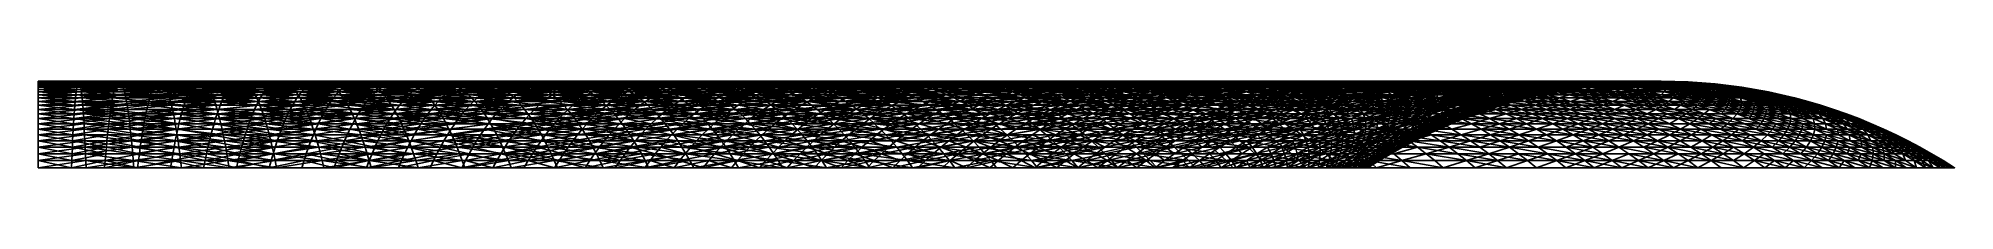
# Model space of a CAD drawing. Header units: millimetres. Extents: x -3250 to 8000, y -3250 to 3250.
# Drawn here: x 4800 to 7634, y 672 to 800 of the extents above; entities that cross this region are included whole.
import ezdxf

# ---------------------------------------------------------------- set-up
doc = ezdxf.new("R2010")
doc.units = ezdxf.units.MM
doc.header["$MEASUREMENT"] = 0
doc.layers.add('MESH_3D', color=2, linetype='CONTINUOUS')

msp = doc.modelspace()

# ---------------------------------------------------------------- linework, layer by layer
at = {"layer": 'MESH_3D'}
for points in [[(4859.8, 800, 1200.7), (4860.3, 799.8, 1180.8), (4800, 799.8, 1180.1)], [(4859.8, 800, 1200.7), (4800, 799.8, 1180.1), (4800, 800, 1200)], [(4859.3, 799.8, 1220.7), (4800, 800, 1200), (4800, 799.8, 1219.9)], [(4859.3, 799.8, 1220.7), (4859.8, 800, 1200.7), (4800, 800, 1200)], [(4859.8, 800, 25499.3), (4800, 799.8, 25519.9), (4860.3, 799.8, 25519.2)], [(4859.8, 800, 25499.3), (4800, 800, 25500), (4800, 799.8, 25519.9)], [(4859.3, 799.8, 25479.3), (4800, 800, 25500), (4859.8, 800, 25499.3)], [(4859.3, 799.8, 25479.3), (4800, 799.8, 25480.1), (4800, 800, 25500)], [(4860.3, 799.8, 1180.8), (4800, 799, 1160.1), (4800, 799.8, 1180.1)], [(4860.3, 799.8, 1180.8), (4860.8, 799, 1160.9), (4800, 799, 1160.1)], [(4858.8, 799, 1240.6), (4800, 799.8, 1219.9), (4800, 799, 1239.9)], [(4858.8, 799, 1240.6), (4859.3, 799.8, 1220.7), (4800, 799.8, 1219.9)], [(4860.3, 799.8, 25519.2), (4800, 799, 25539.9), (4860.8, 799, 25539.1)], [(4860.3, 799.8, 25519.2), (4800, 799.8, 25519.9), (4800, 799, 25539.9)], [(4858.8, 799, 25459.4), (4800, 799.8, 25480.1), (4859.3, 799.8, 25479.3)], [(4858.8, 799, 25459.4), (4800, 799, 25460.1), (4800, 799.8, 25480.1)], [(4860.8, 799, 1160.9), (4800, 797.8, 1140.2), (4800, 799, 1160.1)], [(4860.8, 799, 1160.9), (4861.3, 797.8, 1141), (4800, 797.8, 1140.2)], [(4858.3, 797.8, 1260.5), (4858.8, 799, 1240.6), (4800, 799, 1239.9)], [(4858.3, 797.8, 1260.5), (4800, 799, 1239.9), (4800, 797.8, 1259.8)], [(4860.8, 799, 25539.1), (4800, 799, 25539.9), (4800, 797.8, 25559.8)], [(4860.8, 799, 25539.1), (4800, 797.8, 25559.8), (4861.3, 797.8, 25559)], [(4858.3, 797.8, 25439.5), (4800, 797.8, 25440.2), (4800, 799, 25460.1)], [(4858.3, 797.8, 25439.5), (4800, 799, 25460.1), (4858.8, 799, 25459.4)], [(4861.3, 797.8, 1141), (4861.8, 796, 1121.1), (4800, 796, 1120.3)], [(4861.3, 797.8, 1141), (4800, 796, 1120.3), (4800, 797.8, 1140.2)], [(4857.8, 796, 1280.4), (4800, 797.8, 1259.8), (4800, 796, 1279.7)], [(4857.8, 796, 1280.4), (4858.3, 797.8, 1260.5), (4800, 797.8, 1259.8)], [(4861.8, 796, 25578.9), (4800, 797.8, 25559.8), (4800, 796, 25579.7)], [(4861.3, 797.8, 25559), (4800, 797.8, 25559.8), (4861.8, 796, 25578.9)], [(4858.3, 797.8, 25439.5), (4800, 796, 25420.3), (4800, 797.8, 25440.2)], [(4857.8, 796, 25419.6), (4800, 796, 25420.3), (4858.3, 797.8, 25439.5)], [(4861.8, 796, 1121.1), (4862.3, 793.8, 1101.3), (4800, 793.8, 1100.5)], [(4861.8, 796, 1121.1), (4800, 793.8, 1100.5), (4800, 796, 1120.3)], [(4857.4, 793.8, 1300.2), (4857.8, 796, 1280.4), (4800, 796, 1279.7)], [(4857.4, 793.8, 1300.2), (4800, 796, 1279.7), (4800, 793.8, 1299.5)], [(4862.3, 793.8, 25598.7), (4800, 796, 25579.7), (4800, 793.8, 25599.5)], [(4861.8, 796, 25578.9), (4800, 796, 25579.7), (4862.3, 793.8, 25598.7)], [(4857.4, 793.8, 25399.8), (4800, 796, 25420.3), (4857.8, 796, 25419.6)], [(4857.4, 793.8, 25399.8), (4800, 793.8, 25400.5), (4800, 796, 25420.3)], [(4862.3, 793.8, 1101.3), (4862.8, 791.1, 1081.5), (4800, 791.1, 1080.8)], [(4862.3, 793.8, 1101.3), (4800, 791.1, 1080.8), (4800, 793.8, 1100.5)], [(4856.9, 791.1, 1319.9), (4800, 793.8, 1299.5), (4800, 791.1, 1319.2)], [(4856.9, 791.1, 1319.9), (4857.4, 793.8, 1300.2), (4800, 793.8, 1299.5)], [(4862.3, 793.8, 25598.7), (4800, 791.1, 25619.2), (4862.8, 791.1, 25618.5)], [(4862.3, 793.8, 25598.7), (4800, 793.8, 25599.5), (4800, 791.1, 25619.2)], [(4856.9, 791.1, 25380.1), (4800, 793.8, 25400.5), (4857.4, 793.8, 25399.8)], [(4856.9, 791.1, 25380.1), (4800, 791.1, 25380.8), (4800, 793.8, 25400.5)], [(4856.9, 791.1, 1319.9), (4913.7, 791.1, 1322.1), (4914.7, 793.8, 1302.3)], [(4856.9, 791.1, 1319.9), (4914.7, 793.8, 1302.3), (4857.4, 793.8, 1300.2)], [(4914.7, 793.8, 25397.7), (4856.9, 791.1, 25380.1), (4857.4, 793.8, 25399.8)], [(4913.7, 791.1, 25377.9), (4856.9, 791.1, 25380.1), (4914.7, 793.8, 25397.7)], [(4857.4, 793.8, 1300.2), (4914.7, 793.8, 1302.3), (4915.7, 796, 1282.5)], [(4857.4, 793.8, 1300.2), (4915.7, 796, 1282.5), (4857.8, 796, 1280.4)], [(4915.7, 796, 25417.5), (4857.4, 793.8, 25399.8), (4857.8, 796, 25419.6)], [(4914.7, 793.8, 25397.7), (4857.4, 793.8, 25399.8), (4915.7, 796, 25417.5)], [(4857.8, 796, 1280.4), (4916.7, 797.8, 1262.7), (4858.3, 797.8, 1260.5)], [(4857.8, 796, 1280.4), (4915.7, 796, 1282.5), (4916.7, 797.8, 1262.7)], [(4915.7, 796, 25417.5), (4857.8, 796, 25419.6), (4858.3, 797.8, 25439.5)], [(4858.3, 797.8, 1260.5), (4916.7, 797.8, 1262.7), (4917.6, 799, 1242.8)], [(4858.3, 797.8, 1260.5), (4917.6, 799, 1242.8), (4858.8, 799, 1240.6)], [(4917.6, 799, 25457.2), (4858.3, 797.8, 25439.5), (4858.8, 799, 25459.4)], [(4916.7, 797.8, 25437.3), (4858.3, 797.8, 25439.5), (4917.6, 799, 25457.2)], [(4915.7, 796, 25417.5), (4858.3, 797.8, 25439.5), (4916.7, 797.8, 25437.3)], [(4858.8, 799, 1240.6), (4917.6, 799, 1242.8), (4918.6, 799.8, 1222.9)], [(4858.8, 799, 1240.6), (4918.6, 799.8, 1222.9), (4859.3, 799.8, 1220.7)], [(4917.6, 799, 25457.2), (4858.8, 799, 25459.4), (4859.3, 799.8, 25479.3)], [(4859.3, 799.8, 1220.7), (4918.6, 799.8, 1222.9), (4919.6, 800, 1203)], [(4859.3, 799.8, 1220.7), (4919.6, 800, 1203), (4859.8, 800, 1200.7)], [(4918.6, 799.8, 25477.1), (4859.3, 799.8, 25479.3), (4859.8, 800, 25499.3)], [(4917.6, 799, 25457.2), (4859.3, 799.8, 25479.3), (4918.6, 799.8, 25477.1)], [(4859.8, 800, 1200.7), (4920.6, 799.8, 1183.1), (4860.3, 799.8, 1180.8)], [(4859.8, 800, 1200.7), (4919.6, 800, 1203), (4920.6, 799.8, 1183.1)], [(4920.6, 799.8, 25516.9), (4859.8, 800, 25499.3), (4860.3, 799.8, 25519.2)], [(4919.6, 800, 25497), (4859.8, 800, 25499.3), (4920.6, 799.8, 25516.9)], [(4918.6, 799.8, 25477.1), (4859.8, 800, 25499.3), (4919.6, 800, 25497)], [(4860.3, 799.8, 1180.8), (4921.6, 799, 1163.2), (4860.8, 799, 1160.9)], [(4860.3, 799.8, 1180.8), (4920.6, 799.8, 1183.1), (4921.6, 799, 1163.2)], [(4920.6, 799.8, 25516.9), (4860.3, 799.8, 25519.2), (4860.8, 799, 25539.1)], [(4920.6, 799.8, 25516.9), (4860.8, 799, 25539.1), (4921.6, 799, 25536.8)], [(4860.8, 799, 1160.9), (4921.6, 799, 1163.2), (4922.6, 797.8, 1143.3)], [(4860.8, 799, 1160.9), (4922.6, 797.8, 1143.3), (4861.3, 797.8, 1141)], [(4922.6, 797.8, 25556.7), (4860.8, 799, 25539.1), (4861.3, 797.8, 25559)], [(4921.6, 799, 25536.8), (4860.8, 799, 25539.1), (4922.6, 797.8, 25556.7)], [(4861.3, 797.8, 1141), (4922.6, 797.8, 1143.3), (4923.6, 796, 1123.4)], [(4861.3, 797.8, 1141), (4923.6, 796, 1123.4), (4861.8, 796, 1121.1)], [(4923.6, 796, 25576.6), (4861.3, 797.8, 25559), (4861.8, 796, 25578.9)], [(4922.6, 797.8, 25556.7), (4861.3, 797.8, 25559), (4923.6, 796, 25576.6)], [(4861.8, 796, 1121.1), (4923.6, 796, 1123.4), (4924.6, 793.8, 1103.6)], [(4861.8, 796, 1121.1), (4924.6, 793.8, 1103.6), (4862.3, 793.8, 1101.3)], [(4923.6, 796, 25576.6), (4861.8, 796, 25578.9), (4862.3, 793.8, 25598.7)], [(4923.6, 796, 25576.6), (4862.3, 793.8, 25598.7), (4924.6, 793.8, 25596.4)], [(4862.3, 793.8, 1101.3), (4924.6, 793.8, 1103.6), (4925.6, 791.1, 1083.9)], [(4862.3, 793.8, 1101.3), (4925.6, 791.1, 1083.9), (4862.8, 791.1, 1081.5)], [(4925.6, 791.1, 25616.1), (4862.3, 793.8, 25598.7), (4862.8, 791.1, 25618.5)], [(4924.6, 793.8, 25596.4), (4862.3, 793.8, 25598.7), (4925.6, 791.1, 25616.1)], [(4913.7, 791.1, 1322.1), (4971.9, 793.8, 1305.9), (4914.7, 793.8, 1302.3)], [(4913.7, 791.1, 1322.1), (4970.4, 791.1, 1325.6), (4971.9, 793.8, 1305.9)], [(4971.9, 793.8, 25394.1), (4913.7, 791.1, 25377.9), (4914.7, 793.8, 25397.7)], [(4970.4, 791.1, 25374.4), (4913.7, 791.1, 25377.9), (4971.9, 793.8, 25394.1)], [(4914.7, 793.8, 1302.3), (4971.9, 793.8, 1305.9), (4915.7, 796, 1282.5)], [(4973.4, 796, 25413.9), (4914.7, 793.8, 25397.7), (4915.7, 796, 25417.5)], [(4971.9, 793.8, 25394.1), (4914.7, 793.8, 25397.7), (4973.4, 796, 25413.9)], [(4915.7, 796, 1282.5), (4973.4, 796, 1286.1), (4916.7, 797.8, 1262.7)], [(4974.9, 797.8, 25433.7), (4915.7, 796, 25417.5), (4916.7, 797.8, 25437.3)], [(4973.4, 796, 25413.9), (4915.7, 796, 25417.5), (4974.9, 797.8, 25433.7)], [(4915.7, 796, 1282.5), (4971.9, 793.8, 1305.9), (4973.4, 796, 1286.1)], [(4916.7, 797.8, 1262.7), (4974.9, 797.8, 1266.3), (4917.6, 799, 1242.8)], [(4976.4, 799, 25453.5), (4916.7, 797.8, 25437.3), (4917.6, 799, 25457.2)], [(4974.9, 797.8, 25433.7), (4916.7, 797.8, 25437.3), (4976.4, 799, 25453.5)], [(4916.7, 797.8, 1262.7), (4973.4, 796, 1286.1), (4974.9, 797.8, 1266.3)], [(4917.6, 799, 1242.8), (4977.9, 799.8, 1226.6), (4918.6, 799.8, 1222.9)], [(4917.6, 799, 1242.8), (4976.4, 799, 1246.5), (4977.9, 799.8, 1226.6)], [(4976.4, 799, 25453.5), (4917.6, 799, 25457.2), (4918.6, 799.8, 25477.1)], [(4917.6, 799, 1242.8), (4974.9, 797.8, 1266.3), (4976.4, 799, 1246.5)], [(4918.6, 799.8, 1222.9), (4977.9, 799.8, 1226.6), (4919.6, 800, 1203)], [(4977.9, 799.8, 25473.4), (4918.6, 799.8, 25477.1), (4919.6, 800, 25497)], [(4976.4, 799, 25453.5), (4918.6, 799.8, 25477.1), (4977.9, 799.8, 25473.4)], [(4919.6, 800, 1203), (4977.9, 799.8, 1226.6), (4979.4, 800, 1206.7)], [(4919.6, 800, 1203), (4980.8, 799.8, 1186.8), (4920.6, 799.8, 1183.1)], [(4919.6, 800, 1203), (4979.4, 800, 1206.7), (4980.8, 799.8, 1186.8)], [(4980.8, 799.8, 25513.2), (4919.6, 800, 25497), (4920.6, 799.8, 25516.9)], [(4979.4, 800, 25493.3), (4919.6, 800, 25497), (4980.8, 799.8, 25513.2)], [(4977.9, 799.8, 25473.4), (4919.6, 800, 25497), (4979.4, 800, 25493.3)], [(4920.6, 799.8, 1183.1), (4982.3, 799, 1166.9), (4921.6, 799, 1163.2)], [(4920.6, 799.8, 1183.1), (4980.8, 799.8, 1186.8), (4982.3, 799, 1166.9)], [(4980.8, 799.8, 25513.2), (4920.6, 799.8, 25516.9), (4921.6, 799, 25536.8)], [(4980.8, 799.8, 25513.2), (4921.6, 799, 25536.8), (4982.3, 799, 25533.1)], [(4921.6, 799, 1163.2), (4982.3, 799, 1166.9), (4922.6, 797.8, 1143.3)], [(4982.3, 799, 25533.1), (4921.6, 799, 25536.8), (4922.6, 797.8, 25556.7)], [(4922.6, 797.8, 1143.3), (4982.3, 799, 1166.9), (4983.8, 797.8, 1147.1)], [(4982.3, 799, 25533.1), (4922.6, 797.8, 25556.7), (4983.8, 797.8, 25552.9)], [(4922.6, 797.8, 1143.3), (4983.8, 797.8, 1147.1), (4923.6, 796, 1123.4)], [(4983.8, 797.8, 25552.9), (4922.6, 797.8, 25556.7), (4923.6, 796, 25576.6)], [(4923.6, 796, 1123.4), (4983.8, 797.8, 1147.1), (4985.3, 796, 1127.3)], [(4983.8, 797.8, 25552.9), (4923.6, 796, 25576.6), (4985.3, 796, 25572.7)], [(4923.6, 796, 1123.4), (4985.3, 796, 1127.3), (4986.8, 793.8, 1107.5)], [(4923.6, 796, 1123.4), (4986.8, 793.8, 1107.5), (4924.6, 793.8, 1103.6)], [(4986.8, 793.8, 25592.5), (4923.6, 796, 25576.6), (4924.6, 793.8, 25596.4)], [(4985.3, 796, 25572.7), (4923.6, 796, 25576.6), (4986.8, 793.8, 25592.5)], [(4924.6, 793.8, 1103.6), (4988.3, 791.1, 1087.8), (4925.6, 791.1, 1083.9)], [(4924.6, 793.8, 1103.6), (4986.8, 793.8, 1107.5), (4988.3, 791.1, 1087.8)], [(4988.3, 791.1, 25612.2), (4924.6, 793.8, 25596.4), (4925.6, 791.1, 25616.1)], [(4986.8, 793.8, 25592.5), (4924.6, 793.8, 25596.4), (4988.3, 791.1, 25612.2)], [(4970.4, 791.1, 1325.6), (5029.1, 793.8, 1310.9), (4971.9, 793.8, 1305.9)], [(4970.4, 791.1, 1325.6), (5027.1, 791.1, 1330.6), (5029.1, 793.8, 1310.9)], [(5029.1, 793.8, 25389.1), (4970.4, 791.1, 25374.4), (4971.9, 793.8, 25394.1)], [(5027.1, 791.1, 25369.4), (4970.4, 791.1, 25374.4), (5029.1, 793.8, 25389.1)], [(4971.9, 793.8, 1305.9), (5031, 796, 1291.2), (4973.4, 796, 1286.1)], [(4971.9, 793.8, 1305.9), (5029.1, 793.8, 1310.9), (5031, 796, 1291.2)], [(5031, 796, 25408.8), (4971.9, 793.8, 25394.1), (4973.4, 796, 25413.9)], [(5029.1, 793.8, 25389.1), (4971.9, 793.8, 25394.1), (5031, 796, 25408.8)], [(4973.4, 796, 1286.1), (5031, 796, 1291.2), (5033, 797.8, 1271.4)], [(4973.4, 796, 1286.1), (5033, 797.8, 1271.4), (4974.9, 797.8, 1266.3)], [(5033, 797.8, 25428.6), (4973.4, 796, 25413.9), (4974.9, 797.8, 25433.7)], [(5031, 796, 25408.8), (4973.4, 796, 25413.9), (5033, 797.8, 25428.6)], [(4974.9, 797.8, 1266.3), (5035, 799, 1251.6), (4976.4, 799, 1246.5)], [(4974.9, 797.8, 1266.3), (5033, 797.8, 1271.4), (5035, 799, 1251.6)], [(5035, 799, 25448.4), (4974.9, 797.8, 25433.7), (4976.4, 799, 25453.5)], [(5033, 797.8, 25428.6), (4974.9, 797.8, 25433.7), (5035, 799, 25448.4)], [(4976.4, 799, 1246.5), (5037, 799.8, 1231.8), (4977.9, 799.8, 1226.6)], [(4976.4, 799, 1246.5), (5035, 799, 1251.6), (5037, 799.8, 1231.8)], [(5035, 799, 25448.4), (4976.4, 799, 25453.5), (4977.9, 799.8, 25473.4)], [(4977.9, 799.8, 1226.6), (5039, 800, 1211.9), (4979.4, 800, 1206.7)], [(4977.9, 799.8, 1226.6), (5037, 799.8, 1231.8), (5039, 800, 1211.9)], [(5037, 799.8, 25468.2), (4977.9, 799.8, 25473.4), (4979.4, 800, 25493.3)], [(5035, 799, 25448.4), (4977.9, 799.8, 25473.4), (5037, 799.8, 25468.2)], [(4979.4, 800, 1206.7), (5039, 800, 1211.9), (5040.9, 799.8, 1192.1)], [(4979.4, 800, 1206.7), (5040.9, 799.8, 1192.1), (4980.8, 799.8, 1186.8)], [(5040.9, 799.8, 25507.9), (4979.4, 800, 25493.3), (4980.8, 799.8, 25513.2)], [(5039, 800, 25488.1), (4979.4, 800, 25493.3), (5040.9, 799.8, 25507.9)], [(5037, 799.8, 25468.2), (4979.4, 800, 25493.3), (5039, 800, 25488.1)], [(4980.8, 799.8, 1186.8), (5042.9, 799, 1172.2), (4982.3, 799, 1166.9)], [(4980.8, 799.8, 1186.8), (5040.9, 799.8, 1192.1), (5042.9, 799, 1172.2)], [(5042.9, 799, 25527.8), (4980.8, 799.8, 25513.2), (4982.3, 799, 25533.1)], [(5040.9, 799.8, 25507.9), (4980.8, 799.8, 25513.2), (5042.9, 799, 25527.8)], [(4982.3, 799, 1166.9), (5042.9, 799, 1172.2), (5044.9, 797.8, 1152.4)], [(4982.3, 799, 1166.9), (5044.9, 797.8, 1152.4), (4983.8, 797.8, 1147.1)], [(5042.9, 799, 25527.8), (4982.3, 799, 25533.1), (4983.8, 797.8, 25552.9)], [(5042.9, 799, 25527.8), (4983.8, 797.8, 25552.9), (5044.9, 797.8, 25547.6)], [(4983.8, 797.8, 1147.1), (5046.9, 796, 1132.7), (4985.3, 796, 1127.3)], [(4983.8, 797.8, 1147.1), (5044.9, 797.8, 1152.4), (5046.9, 796, 1132.7)], [(5046.9, 796, 25567.3), (4983.8, 797.8, 25552.9), (4985.3, 796, 25572.7)], [(5044.9, 797.8, 25547.6), (4983.8, 797.8, 25552.9), (5046.9, 796, 25567.3)], [(4985.3, 796, 1127.3), (5046.9, 796, 1132.7), (5048.9, 793.8, 1112.9)], [(4985.3, 796, 1127.3), (5048.9, 793.8, 1112.9), (4986.8, 793.8, 1107.5)], [(5048.9, 793.8, 25587.1), (4985.3, 796, 25572.7), (4986.8, 793.8, 25592.5)], [(5046.9, 796, 25567.3), (4985.3, 796, 25572.7), (5048.9, 793.8, 25587.1)], [(4986.8, 793.8, 1107.5), (5048.9, 793.8, 1112.9), (5050.8, 791.1, 1093.3)], [(4986.8, 793.8, 1107.5), (5050.8, 791.1, 1093.3), (4988.3, 791.1, 1087.8)], [(5050.8, 791.1, 25606.7), (4986.8, 793.8, 25592.5), (4988.3, 791.1, 25612.2)], [(5048.9, 793.8, 25587.1), (4986.8, 793.8, 25592.5), (5050.8, 791.1, 25606.7)], [(5027.1, 791.1, 1330.6), (5086.1, 793.8, 1317.3), (5029.1, 793.8, 1310.9)], [(5027.1, 791.1, 1330.6), (5083.6, 791.1, 1336.9), (5086.1, 793.8, 1317.3)], [(5086.1, 793.8, 25382.7), (5027.1, 791.1, 25369.4), (5029.1, 793.8, 25389.1)], [(5083.6, 791.1, 25363.1), (5027.1, 791.1, 25369.4), (5086.1, 793.8, 25382.7)], [(5029.1, 793.8, 1310.9), (5088.5, 796, 1297.7), (5031, 796, 1291.2)], [(5029.1, 793.8, 1310.9), (5086.1, 793.8, 1317.3), (5088.5, 796, 1297.7)], [(5086.1, 793.8, 25382.7), (5029.1, 793.8, 25389.1), (5031, 796, 25408.8)], [(5031, 796, 1291.2), (5088.5, 796, 1297.7), (5033, 797.8, 1271.4)], [(5088.5, 796, 25402.3), (5031, 796, 25408.8), (5033, 797.8, 25428.6)], [(5086.1, 793.8, 25382.7), (5031, 796, 25408.8), (5088.5, 796, 25402.3)], [(5033, 797.8, 1271.4), (5093.5, 799, 1258.2), (5035, 799, 1251.6)], [(5033, 797.8, 1271.4), (5091, 797.8, 1277.9), (5093.5, 799, 1258.2)], [(5091, 797.8, 25422.1), (5033, 797.8, 25428.6), (5035, 799, 25448.4)], [(5033, 797.8, 1271.4), (5088.5, 796, 1297.7), (5091, 797.8, 1277.9)], [(5088.5, 796, 25402.3), (5033, 797.8, 25428.6), (5091, 797.8, 25422.1)], [(5035, 799, 1251.6), (5093.5, 799, 1258.2), (5095.9, 799.8, 1238.4)], [(5035, 799, 1251.6), (5095.9, 799.8, 1238.4), (5037, 799.8, 1231.8)], [(5093.5, 799, 25441.8), (5035, 799, 25448.4), (5037, 799.8, 25468.2)], [(5091, 797.8, 25422.1), (5035, 799, 25448.4), (5093.5, 799, 25441.8)], [(5037, 799.8, 1231.8), (5095.9, 799.8, 1238.4), (5098.4, 800, 1218.6)], [(5037, 799.8, 1231.8), (5098.4, 800, 1218.6), (5039, 800, 1211.9)], [(5095.9, 799.8, 25461.6), (5037, 799.8, 25468.2), (5039, 800, 25488.1)], [(5093.5, 799, 25441.8), (5037, 799.8, 25468.2), (5095.9, 799.8, 25461.6)], [(5039, 800, 1211.9), (5098.4, 800, 1218.6), (5040.9, 799.8, 1192.1)], [(5098.4, 800, 25481.4), (5039, 800, 25488.1), (5040.9, 799.8, 25507.9)], [(5095.9, 799.8, 25461.6), (5039, 800, 25488.1), (5098.4, 800, 25481.4)], [(5040.9, 799.8, 1192.1), (5098.4, 800, 1218.6), (5100.9, 799.8, 1198.8)], [(5098.4, 800, 25481.4), (5040.9, 799.8, 25507.9), (5100.9, 799.8, 25501.2)], [(5040.9, 799.8, 1192.1), (5100.9, 799.8, 1198.8), (5103.4, 799, 1179.1)], [(5040.9, 799.8, 1192.1), (5103.4, 799, 1179.1), (5042.9, 799, 1172.2)], [(5100.9, 799.8, 25501.2), (5040.9, 799.8, 25507.9), (5042.9, 799, 25527.8)], [(5100.9, 799.8, 25501.2), (5042.9, 799, 25527.8), (5103.4, 799, 25520.9)], [(5042.9, 799, 1172.2), (5103.4, 799, 1179.1), (5105.9, 797.8, 1159.3)], [(5042.9, 799, 1172.2), (5105.9, 797.8, 1159.3), (5044.9, 797.8, 1152.4)], [(5103.4, 799, 25520.9), (5042.9, 799, 25527.8), (5044.9, 797.8, 25547.6)], [(5103.4, 799, 25520.9), (5044.9, 797.8, 25547.6), (5105.9, 797.8, 25540.7)], [(5044.9, 797.8, 1152.4), (5105.9, 797.8, 1159.3), (5108.3, 796, 1139.6)], [(5044.9, 797.8, 1152.4), (5108.3, 796, 1139.6), (5046.9, 796, 1132.7)], [(5105.9, 797.8, 25540.7), (5044.9, 797.8, 25547.6), (5046.9, 796, 25567.3)], [(5105.9, 797.8, 25540.7), (5046.9, 796, 25567.3), (5108.3, 796, 25560.4)], [(5046.9, 796, 1132.7), (5110.8, 793.8, 1119.9), (5048.9, 793.8, 1112.9)], [(5046.9, 796, 1132.7), (5108.3, 796, 1139.6), (5110.8, 793.8, 1119.9)], [(5108.3, 796, 25560.4), (5046.9, 796, 25567.3), (5048.9, 793.8, 25587.1)], [(5108.3, 796, 25560.4), (5048.9, 793.8, 25587.1), (5110.8, 793.8, 25580.1)], [(5048.9, 793.8, 1112.9), (5110.8, 793.8, 1119.9), (5050.8, 791.1, 1093.3)], [(5110.8, 793.8, 25580.1), (5048.9, 793.8, 25587.1), (5050.8, 791.1, 25606.7)], [(5050.8, 791.1, 1093.3), (5110.8, 793.8, 1119.9), (5113.3, 791.1, 1100.3)], [(5110.8, 793.8, 25580.1), (5050.8, 791.1, 25606.7), (5113.3, 791.1, 25599.7)], [(5083.6, 791.1, 1336.9), (5142.9, 793.8, 1325.2), (5086.1, 793.8, 1317.3)], [(5083.6, 791.1, 1336.9), (5139.9, 791.1, 1344.7), (5142.9, 793.8, 1325.2)], [(5139.9, 791.1, 25355.3), (5083.6, 791.1, 25363.1), (5086.1, 793.8, 25382.7)], [(5086.1, 793.8, 1317.3), (5142.9, 793.8, 1325.2), (5145.8, 796, 1305.6)], [(5086.1, 793.8, 1317.3), (5145.8, 796, 1305.6), (5088.5, 796, 1297.7)], [(5145.8, 796, 25394.4), (5086.1, 793.8, 25382.7), (5088.5, 796, 25402.3)], [(5142.9, 793.8, 25374.8), (5086.1, 793.8, 25382.7), (5145.8, 796, 25394.4)], [(5139.9, 791.1, 25355.3), (5086.1, 793.8, 25382.7), (5142.9, 793.8, 25374.8)], [(5088.5, 796, 1297.7), (5145.8, 796, 1305.6), (5091, 797.8, 1277.9)], [(5148.8, 797.8, 25414.1), (5088.5, 796, 25402.3), (5091, 797.8, 25422.1)], [(5145.8, 796, 25394.4), (5088.5, 796, 25402.3), (5148.8, 797.8, 25414.1)], [(5091, 797.8, 1277.9), (5151.8, 799, 1266.2), (5093.5, 799, 1258.2)], [(5091, 797.8, 1277.9), (5148.8, 797.8, 1285.9), (5151.8, 799, 1266.2)], [(5148.8, 797.8, 25414.1), (5091, 797.8, 25422.1), (5093.5, 799, 25441.8)], [(5091, 797.8, 1277.9), (5145.8, 796, 1305.6), (5148.8, 797.8, 1285.9)], [(5093.5, 799, 1258.2), (5151.8, 799, 1266.2), (5154.7, 799.8, 1246.5)], [(5093.5, 799, 1258.2), (5154.7, 799.8, 1246.5), (5095.9, 799.8, 1238.4)], [(5151.8, 799, 25433.8), (5093.5, 799, 25441.8), (5095.9, 799.8, 25461.6)], [(5148.8, 797.8, 25414.1), (5093.5, 799, 25441.8), (5151.8, 799, 25433.8)], [(5095.9, 799.8, 1238.4), (5154.7, 799.8, 1246.5), (5157.7, 800, 1226.8)], [(5095.9, 799.8, 1238.4), (5157.7, 800, 1226.8), (5098.4, 800, 1218.6)], [(5154.7, 799.8, 25453.5), (5095.9, 799.8, 25461.6), (5098.4, 800, 25481.4)], [(5151.8, 799, 25433.8), (5095.9, 799.8, 25461.6), (5154.7, 799.8, 25453.5)], [(5098.4, 800, 1218.6), (5157.7, 800, 1226.8), (5100.9, 799.8, 1198.8)], [(5157.7, 800, 25473.2), (5098.4, 800, 25481.4), (5100.9, 799.8, 25501.2)], [(5154.7, 799.8, 25453.5), (5098.4, 800, 25481.4), (5157.7, 800, 25473.2)], [(5100.9, 799.8, 1198.8), (5157.7, 800, 1226.8), (5160.7, 799.8, 1207.1)], [(5157.7, 800, 25473.2), (5100.9, 799.8, 25501.2), (5160.7, 799.8, 25492.9)], [(5100.9, 799.8, 1198.8), (5163.6, 799, 1187.4), (5103.4, 799, 1179.1)], [(5100.9, 799.8, 1198.8), (5160.7, 799.8, 1207.1), (5163.6, 799, 1187.4)], [(5163.6, 799, 25512.6), (5100.9, 799.8, 25501.2), (5103.4, 799, 25520.9)], [(5160.7, 799.8, 25492.9), (5100.9, 799.8, 25501.2), (5163.6, 799, 25512.6)], [(5103.4, 799, 1179.1), (5163.6, 799, 1187.4), (5105.9, 797.8, 1159.3)], [(5163.6, 799, 25512.6), (5103.4, 799, 25520.9), (5105.9, 797.8, 25540.7)], [(5105.9, 797.8, 1159.3), (5163.6, 799, 1187.4), (5166.6, 797.8, 1167.7)], [(5163.6, 799, 25512.6), (5105.9, 797.8, 25540.7), (5166.6, 797.8, 25532.3)], [(5105.9, 797.8, 1159.3), (5166.6, 797.8, 1167.7), (5108.3, 796, 1139.6)], [(5169.6, 796, 25552), (5105.9, 797.8, 25540.7), (5108.3, 796, 25560.4)], [(5166.6, 797.8, 25532.3), (5105.9, 797.8, 25540.7), (5169.6, 796, 25552)], [(5108.3, 796, 1139.6), (5166.6, 797.8, 1167.7), (5169.6, 796, 1148)], [(5108.3, 796, 1139.6), (5169.6, 796, 1148), (5172.5, 793.8, 1128.4)], [(5108.3, 796, 1139.6), (5172.5, 793.8, 1128.4), (5110.8, 793.8, 1119.9)], [(5172.5, 793.8, 25571.6), (5108.3, 796, 25560.4), (5110.8, 793.8, 25580.1)], [(5169.6, 796, 25552), (5108.3, 796, 25560.4), (5172.5, 793.8, 25571.6)], [(5110.8, 793.8, 1119.9), (5172.5, 793.8, 1128.4), (5113.3, 791.1, 1100.3)], [(5175.5, 791.1, 25591.1), (5110.8, 793.8, 25580.1), (5113.3, 791.1, 25599.7)], [(5172.5, 793.8, 25571.6), (5110.8, 793.8, 25580.1), (5175.5, 791.1, 25591.1)], [(5113.3, 791.1, 1100.3), (5172.5, 793.8, 1128.4), (5175.5, 791.1, 1108.9)], [(5139.9, 791.1, 1344.7), (5196.1, 791.1, 1353.9), (5199.5, 793.8, 1334.4)], [(5139.9, 791.1, 1344.7), (5199.5, 793.8, 1334.4), (5142.9, 793.8, 1325.2)], [(5196.1, 791.1, 25346.1), (5139.9, 791.1, 25355.3), (5142.9, 793.8, 25374.8)], [(5142.9, 793.8, 1325.2), (5199.5, 793.8, 1334.4), (5145.8, 796, 1305.6)], [(5202.9, 796, 25385.1), (5142.9, 793.8, 25374.8), (5145.8, 796, 25394.4)], [(5199.5, 793.8, 25365.6), (5142.9, 793.8, 25374.8), (5202.9, 796, 25385.1)], [(5196.1, 791.1, 25346.1), (5142.9, 793.8, 25374.8), (5199.5, 793.8, 25365.6)], [(5145.8, 796, 1305.6), (5202.9, 796, 1314.9), (5206.4, 797.8, 1295.3)], [(5145.8, 796, 1305.6), (5206.4, 797.8, 1295.3), (5148.8, 797.8, 1285.9)], [(5202.9, 796, 25385.1), (5145.8, 796, 25394.4), (5148.8, 797.8, 25414.1)], [(5145.8, 796, 1305.6), (5199.5, 793.8, 1334.4), (5202.9, 796, 1314.9)], [(5148.8, 797.8, 1285.9), (5206.4, 797.8, 1295.3), (5209.8, 799, 1275.7)], [(5148.8, 797.8, 1285.9), (5209.8, 799, 1275.7), (5151.8, 799, 1266.2)], [(5206.4, 797.8, 25404.7), (5148.8, 797.8, 25414.1), (5151.8, 799, 25433.8)], [(5202.9, 796, 25385.1), (5148.8, 797.8, 25414.1), (5206.4, 797.8, 25404.7)], [(5151.8, 799, 1266.2), (5209.8, 799, 1275.7), (5213.3, 799.8, 1256.1)], [(5151.8, 799, 1266.2), (5213.3, 799.8, 1256.1), (5154.7, 799.8, 1246.5)], [(5213.3, 799.8, 25443.9), (5151.8, 799, 25433.8), (5154.7, 799.8, 25453.5)], [(5209.8, 799, 25424.3), (5151.8, 799, 25433.8), (5213.3, 799.8, 25443.9)], [(5206.4, 797.8, 25404.7), (5151.8, 799, 25433.8), (5209.8, 799, 25424.3)], [(5154.7, 799.8, 1246.5), (5213.3, 799.8, 1256.1), (5157.7, 800, 1226.8)], [(5213.3, 799.8, 25443.9), (5154.7, 799.8, 25453.5), (5157.7, 800, 25473.2)], [(5157.7, 800, 1226.8), (5220.2, 799.8, 1216.8), (5160.7, 799.8, 1207.1)], [(5157.7, 800, 1226.8), (5216.8, 800, 1236.5), (5220.2, 799.8, 1216.8)], [(5157.7, 800, 1226.8), (5213.3, 799.8, 1256.1), (5216.8, 800, 1236.5)], [(5220.2, 799.8, 25483.2), (5157.7, 800, 25473.2), (5160.7, 799.8, 25492.9)], [(5216.8, 800, 25463.5), (5157.7, 800, 25473.2), (5220.2, 799.8, 25483.2)], [(5213.3, 799.8, 25443.9), (5157.7, 800, 25473.2), (5216.8, 800, 25463.5)], [(5160.7, 799.8, 1207.1), (5220.2, 799.8, 1216.8), (5223.7, 799, 1197.2)], [(5160.7, 799.8, 1207.1), (5223.7, 799, 1197.2), (5163.6, 799, 1187.4)], [(5220.2, 799.8, 25483.2), (5160.7, 799.8, 25492.9), (5163.6, 799, 25512.6)], [(5220.2, 799.8, 25483.2), (5163.6, 799, 25512.6), (5223.7, 799, 25502.8)], [(5163.6, 799, 1187.4), (5223.7, 799, 1197.2), (5227.1, 797.8, 1177.6)], [(5163.6, 799, 1187.4), (5227.1, 797.8, 1177.6), (5166.6, 797.8, 1167.7)], [(5227.1, 797.8, 25522.4), (5163.6, 799, 25512.6), (5166.6, 797.8, 25532.3)], [(5223.7, 799, 25502.8), (5163.6, 799, 25512.6), (5227.1, 797.8, 25522.4)], [(5166.6, 797.8, 1167.7), (5227.1, 797.8, 1177.6), (5169.6, 796, 1148)], [(5227.1, 797.8, 25522.4), (5166.6, 797.8, 25532.3), (5169.6, 796, 25552)], [(5169.6, 796, 1148), (5227.1, 797.8, 1177.6), (5230.6, 796, 1158)], [(5227.1, 797.8, 25522.4), (5169.6, 796, 25552), (5230.6, 796, 25542)], [(5169.6, 796, 1148), (5234, 793.8, 1138.5), (5172.5, 793.8, 1128.4)], [(5169.6, 796, 1148), (5230.6, 796, 1158), (5234, 793.8, 1138.5)], [(5230.6, 796, 25542), (5169.6, 796, 25552), (5172.5, 793.8, 25571.6)], [(5230.6, 796, 25542), (5172.5, 793.8, 25571.6), (5234, 793.8, 25561.5)], [(5172.5, 793.8, 1128.4), (5234, 793.8, 1138.5), (5237.5, 791.1, 1119)], [(5172.5, 793.8, 1128.4), (5237.5, 791.1, 1119), (5175.5, 791.1, 1108.9)], [(5237.5, 791.1, 25581), (5172.5, 793.8, 25571.6), (5175.5, 791.1, 25591.1)], [(5234, 793.8, 25561.5), (5172.5, 793.8, 25571.6), (5237.5, 791.1, 25581)], [(5196.1, 791.1, 1353.9), (5255.8, 793.8, 1345.1), (5199.5, 793.8, 1334.4)], [(5196.1, 791.1, 1353.9), (5251.9, 791.1, 1364.5), (5255.8, 793.8, 1345.1)], [(5251.9, 791.1, 25335.5), (5196.1, 791.1, 25346.1), (5199.5, 793.8, 25365.6)], [(5199.5, 793.8, 1334.4), (5255.8, 793.8, 1345.1), (5259.8, 796, 1325.7)], [(5199.5, 793.8, 1334.4), (5259.8, 796, 1325.7), (5202.9, 796, 1314.9)], [(5259.8, 796, 25374.3), (5199.5, 793.8, 25365.6), (5202.9, 796, 25385.1)], [(5255.8, 793.8, 25354.9), (5199.5, 793.8, 25365.6), (5259.8, 796, 25374.3)], [(5251.9, 791.1, 25335.5), (5199.5, 793.8, 25365.6), (5255.8, 793.8, 25354.9)], [(5202.9, 796, 1314.9), (5263.7, 797.8, 1306.2), (5206.4, 797.8, 1295.3)], [(5202.9, 796, 1314.9), (5259.8, 796, 1325.7), (5263.7, 797.8, 1306.2)], [(5263.7, 797.8, 25393.8), (5202.9, 796, 25385.1), (5206.4, 797.8, 25404.7)], [(5259.8, 796, 25374.3), (5202.9, 796, 25385.1), (5263.7, 797.8, 25393.8)], [(5206.4, 797.8, 1295.3), (5267.6, 799, 1286.7), (5209.8, 799, 1275.7)], [(5206.4, 797.8, 1295.3), (5263.7, 797.8, 1306.2), (5267.6, 799, 1286.7)], [(5263.7, 797.8, 25393.8), (5206.4, 797.8, 25404.7), (5209.8, 799, 25424.3)], [(5209.8, 799, 1275.7), (5267.6, 799, 1286.7), (5271.6, 799.8, 1267.1)], [(5209.8, 799, 1275.7), (5271.6, 799.8, 1267.1), (5213.3, 799.8, 1256.1)], [(5267.6, 799, 25413.3), (5209.8, 799, 25424.3), (5213.3, 799.8, 25443.9)], [(5263.7, 797.8, 25393.8), (5209.8, 799, 25424.3), (5267.6, 799, 25413.3)], [(5213.3, 799.8, 1256.1), (5271.6, 799.8, 1267.1), (5275.6, 800, 1247.6)], [(5213.3, 799.8, 1256.1), (5275.6, 800, 1247.6), (5216.8, 800, 1236.5)], [(5271.6, 799.8, 25432.9), (5213.3, 799.8, 25443.9), (5216.8, 800, 25463.5)], [(5267.6, 799, 25413.3), (5213.3, 799.8, 25443.9), (5271.6, 799.8, 25432.9)], [(5216.8, 800, 1236.5), (5275.6, 800, 1247.6), (5279.5, 799.8, 1228)], [(5216.8, 800, 1236.5), (5279.5, 799.8, 1228), (5220.2, 799.8, 1216.8)], [(5279.5, 799.8, 25472), (5216.8, 800, 25463.5), (5220.2, 799.8, 25483.2)], [(5275.6, 800, 25452.4), (5216.8, 800, 25463.5), (5279.5, 799.8, 25472)], [(5271.6, 799.8, 25432.9), (5216.8, 800, 25463.5), (5275.6, 800, 25452.4)], [(5220.2, 799.8, 1216.8), (5279.5, 799.8, 1228), (5283.5, 799, 1208.5)], [(5220.2, 799.8, 1216.8), (5283.5, 799, 1208.5), (5223.7, 799, 1197.2)], [(5279.5, 799.8, 25472), (5220.2, 799.8, 25483.2), (5223.7, 799, 25502.8)], [(5279.5, 799.8, 25472), (5223.7, 799, 25502.8), (5283.5, 799, 25491.5)], [(5223.7, 799, 1197.2), (5283.5, 799, 1208.5), (5287.4, 797.8, 1189)], [(5223.7, 799, 1197.2), (5287.4, 797.8, 1189), (5227.1, 797.8, 1177.6)], [(5287.4, 797.8, 25511), (5223.7, 799, 25502.8), (5227.1, 797.8, 25522.4)], [(5283.5, 799, 25491.5), (5223.7, 799, 25502.8), (5287.4, 797.8, 25511)], [(5227.1, 797.8, 1177.6), (5287.4, 797.8, 1189), (5291.3, 796, 1169.5)], [(5227.1, 797.8, 1177.6), (5291.3, 796, 1169.5), (5230.6, 796, 1158)], [(5287.4, 797.8, 25511), (5227.1, 797.8, 25522.4), (5230.6, 796, 25542)], [(5287.4, 797.8, 25511), (5230.6, 796, 25542), (5291.3, 796, 25530.5)], [(5230.6, 796, 1158), (5291.3, 796, 1169.5), (5295.3, 793.8, 1150.1)], [(5230.6, 796, 1158), (5295.3, 793.8, 1150.1), (5234, 793.8, 1138.5)], [(5295.3, 793.8, 25549.9), (5230.6, 796, 25542), (5234, 793.8, 25561.5)], [(5291.3, 796, 25530.5), (5230.6, 796, 25542), (5295.3, 793.8, 25549.9)], [(5234, 793.8, 1138.5), (5299.2, 791.1, 1130.7), (5237.5, 791.1, 1119)], [(5234, 793.8, 1138.5), (5295.3, 793.8, 1150.1), (5299.2, 791.1, 1130.7)], [(5299.2, 791.1, 25569.3), (5234, 793.8, 25561.5), (5237.5, 791.1, 25581)], [(5295.3, 793.8, 25549.9), (5234, 793.8, 25561.5), (5299.2, 791.1, 25569.3)], [(5251.9, 791.1, 1364.5), (5307.5, 791.1, 1376.4), (5255.8, 793.8, 1345.1)], [(5307.5, 791.1, 25323.6), (5251.9, 791.1, 25335.5), (5255.8, 793.8, 25354.9)], [(5255.8, 793.8, 1345.1), (5311.9, 793.8, 1357.2), (5316.3, 796, 1337.8)], [(5255.8, 793.8, 1345.1), (5316.3, 796, 1337.8), (5259.8, 796, 1325.7)], [(5311.9, 793.8, 25342.8), (5255.8, 793.8, 25354.9), (5259.8, 796, 25374.3)], [(5255.8, 793.8, 1345.1), (5307.5, 791.1, 1376.4), (5311.9, 793.8, 1357.2)], [(5307.5, 791.1, 25323.6), (5255.8, 793.8, 25354.9), (5311.9, 793.8, 25342.8)], [(5259.8, 796, 1325.7), (5316.3, 796, 1337.8), (5263.7, 797.8, 1306.2)], [(5316.3, 796, 25362.2), (5259.8, 796, 25374.3), (5263.7, 797.8, 25393.8)], [(5311.9, 793.8, 25342.8), (5259.8, 796, 25374.3), (5316.3, 796, 25362.2)], [(5263.7, 797.8, 1306.2), (5320.7, 797.8, 1318.5), (5325.2, 799, 1299)], [(5263.7, 797.8, 1306.2), (5325.2, 799, 1299), (5267.6, 799, 1286.7)], [(5325.2, 799, 25401), (5263.7, 797.8, 25393.8), (5267.6, 799, 25413.3)], [(5320.7, 797.8, 25381.5), (5263.7, 797.8, 25393.8), (5325.2, 799, 25401)], [(5263.7, 797.8, 1306.2), (5316.3, 796, 1337.8), (5320.7, 797.8, 1318.5)], [(5316.3, 796, 25362.2), (5263.7, 797.8, 25393.8), (5320.7, 797.8, 25381.5)], [(5267.6, 799, 1286.7), (5325.2, 799, 1299), (5271.6, 799.8, 1267.1)], [(5329.6, 799.8, 25420.4), (5267.6, 799, 25413.3), (5271.6, 799.8, 25432.9)], [(5325.2, 799, 25401), (5267.6, 799, 25413.3), (5329.6, 799.8, 25420.4)], [(5271.6, 799.8, 1267.1), (5329.6, 799.8, 1279.6), (5334.1, 800, 1260.2)], [(5271.6, 799.8, 1267.1), (5334.1, 800, 1260.2), (5275.6, 800, 1247.6)], [(5329.6, 799.8, 25420.4), (5271.6, 799.8, 25432.9), (5275.6, 800, 25452.4)], [(5271.6, 799.8, 1267.1), (5325.2, 799, 1299), (5329.6, 799.8, 1279.6)], [(5275.6, 800, 1247.6), (5334.1, 800, 1260.2), (5279.5, 799.8, 1228)], [(5334.1, 800, 25439.8), (5275.6, 800, 25452.4), (5279.5, 799.8, 25472)], [(5329.6, 799.8, 25420.4), (5275.6, 800, 25452.4), (5334.1, 800, 25439.8)], [(5279.5, 799.8, 1228), (5334.1, 800, 1260.2), (5338.5, 799.8, 1240.7)], [(5334.1, 800, 25439.8), (5279.5, 799.8, 25472), (5338.5, 799.8, 25459.3)], [(5279.5, 799.8, 1228), (5338.5, 799.8, 1240.7), (5342.9, 799, 1221.3)], [(5279.5, 799.8, 1228), (5342.9, 799, 1221.3), (5283.5, 799, 1208.5)], [(5338.5, 799.8, 25459.3), (5279.5, 799.8, 25472), (5283.5, 799, 25491.5)], [(5338.5, 799.8, 25459.3), (5283.5, 799, 25491.5), (5342.9, 799, 25478.7)], [(5283.5, 799, 1208.5), (5342.9, 799, 1221.3), (5287.4, 797.8, 1189)], [(5347.4, 797.8, 25498.1), (5283.5, 799, 25491.5), (5287.4, 797.8, 25511)], [(5342.9, 799, 25478.7), (5283.5, 799, 25491.5), (5347.4, 797.8, 25498.1)], [(5287.4, 797.8, 1189), (5342.9, 799, 1221.3), (5347.4, 797.8, 1201.9)], [(5287.4, 797.8, 1189), (5347.4, 797.8, 1201.9), (5291.3, 796, 1169.5)], [(5347.4, 797.8, 25498.1), (5287.4, 797.8, 25511), (5291.3, 796, 25530.5)], [(5291.3, 796, 1169.5), (5347.4, 797.8, 1201.9), (5351.8, 796, 1182.5)], [(5347.4, 797.8, 25498.1), (5291.3, 796, 25530.5), (5351.8, 796, 25517.5)], [(5291.3, 796, 1169.5), (5356.2, 793.8, 1163.2), (5295.3, 793.8, 1150.1)], [(5291.3, 796, 1169.5), (5351.8, 796, 1182.5), (5356.2, 793.8, 1163.2)], [(5351.8, 796, 25517.5), (5291.3, 796, 25530.5), (5295.3, 793.8, 25549.9)], [(5351.8, 796, 25517.5), (5295.3, 793.8, 25549.9), (5356.2, 793.8, 25536.8)], [(5295.3, 793.8, 1150.1), (5356.2, 793.8, 1163.2), (5299.2, 791.1, 1130.7)], [(5360.6, 791.1, 25556.1), (5295.3, 793.8, 25549.9), (5299.2, 791.1, 25569.3)], [(5356.2, 793.8, 25536.8), (5295.3, 793.8, 25549.9), (5360.6, 791.1, 25556.1)], [(5299.2, 791.1, 1130.7), (5356.2, 793.8, 1163.2), (5360.6, 791.1, 1143.9)], [(5307.5, 791.1, 1376.4), (5362.8, 791.1, 1389.8), (5311.9, 793.8, 1357.2)], [(5367.7, 793.8, 25329.4), (5307.5, 791.1, 25323.6), (5311.9, 793.8, 25342.8)], [(5362.8, 791.1, 25310.2), (5307.5, 791.1, 25323.6), (5367.7, 793.8, 25329.4)], [(5311.9, 793.8, 1357.2), (5367.7, 793.8, 1370.6), (5316.3, 796, 1337.8)], [(5367.7, 793.8, 25329.4), (5311.9, 793.8, 25342.8), (5316.3, 796, 25362.2)], [(5311.9, 793.8, 1357.2), (5362.8, 791.1, 1389.8), (5367.7, 793.8, 1370.6)], [(5316.3, 796, 1337.8), (5372.6, 796, 1351.4), (5377.5, 797.8, 1332.1)], [(5316.3, 796, 1337.8), (5377.5, 797.8, 1332.1), (5320.7, 797.8, 1318.5)], [(5377.5, 797.8, 25367.9), (5316.3, 796, 25362.2), (5320.7, 797.8, 25381.5)], [(5372.6, 796, 25348.6), (5316.3, 796, 25362.2), (5377.5, 797.8, 25367.9)], [(5316.3, 796, 1337.8), (5367.7, 793.8, 1370.6), (5372.6, 796, 1351.4)], [(5367.7, 793.8, 25329.4), (5316.3, 796, 25362.2), (5372.6, 796, 25348.6)], [(5320.7, 797.8, 1318.5), (5382.4, 799, 1312.9), (5325.2, 799, 1299)], [(5320.7, 797.8, 1318.5), (5377.5, 797.8, 1332.1), (5382.4, 799, 1312.9)], [(5377.5, 797.8, 25367.9), (5320.7, 797.8, 25381.5), (5325.2, 799, 25401)], [(5325.2, 799, 1299), (5387.3, 799.8, 1293.5), (5329.6, 799.8, 1279.6)], [(5325.2, 799, 1299), (5382.4, 799, 1312.9), (5387.3, 799.8, 1293.5)], [(5382.4, 799, 25387.1), (5325.2, 799, 25401), (5329.6, 799.8, 25420.4)], [(5377.5, 797.8, 25367.9), (5325.2, 799, 25401), (5382.4, 799, 25387.1)], [(5329.6, 799.8, 1279.6), (5387.3, 799.8, 1293.5), (5334.1, 800, 1260.2)], [(5387.3, 799.8, 25406.5), (5329.6, 799.8, 25420.4), (5334.1, 800, 25439.8)], [(5382.4, 799, 25387.1), (5329.6, 799.8, 25420.4), (5387.3, 799.8, 25406.5)], [(5334.1, 800, 1260.2), (5392.2, 800, 1274.2), (5397.1, 799.8, 1254.9)], [(5334.1, 800, 1260.2), (5397.1, 799.8, 1254.9), (5338.5, 799.8, 1240.7)], [(5334.1, 800, 1260.2), (5387.3, 799.8, 1293.5), (5392.2, 800, 1274.2)], [(5397.1, 799.8, 25445.1), (5334.1, 800, 25439.8), (5338.5, 799.8, 25459.3)], [(5392.2, 800, 25425.8), (5334.1, 800, 25439.8), (5397.1, 799.8, 25445.1)], [(5387.3, 799.8, 25406.5), (5334.1, 800, 25439.8), (5392.2, 800, 25425.8)], [(5338.5, 799.8, 1240.7), (5397.1, 799.8, 1254.9), (5402.1, 799, 1235.6)], [(5338.5, 799.8, 1240.7), (5402.1, 799, 1235.6), (5342.9, 799, 1221.3)], [(5397.1, 799.8, 25445.1), (5338.5, 799.8, 25459.3), (5342.9, 799, 25478.7)], [(5397.1, 799.8, 25445.1), (5342.9, 799, 25478.7), (5402.1, 799, 25464.4)], [(5342.9, 799, 1221.3), (5402.1, 799, 1235.6), (5347.4, 797.8, 1201.9)], [(5402.1, 799, 25464.4), (5342.9, 799, 25478.7), (5347.4, 797.8, 25498.1)], [(5347.4, 797.8, 1201.9), (5402.1, 799, 1235.6), (5407, 797.8, 1216.3)], [(5402.1, 799, 25464.4), (5347.4, 797.8, 25498.1), (5407, 797.8, 25483.7)], [(5347.4, 797.8, 1201.9), (5407, 797.8, 1216.3), (5351.8, 796, 1182.5)], [(5407, 797.8, 25483.7), (5347.4, 797.8, 25498.1), (5351.8, 796, 25517.5)], [(5351.8, 796, 1182.5), (5407, 797.8, 1216.3), (5411.9, 796, 1197)], [(5407, 797.8, 25483.7), (5351.8, 796, 25517.5), (5411.9, 796, 25503)], [(5351.8, 796, 1182.5), (5411.9, 796, 1197), (5416.8, 793.8, 1177.8)], [(5351.8, 796, 1182.5), (5416.8, 793.8, 1177.8), (5356.2, 793.8, 1163.2)], [(5416.8, 793.8, 25522.2), (5351.8, 796, 25517.5), (5356.2, 793.8, 25536.8)], [(5411.9, 796, 25503), (5351.8, 796, 25517.5), (5416.8, 793.8, 25522.2)], [(5356.2, 793.8, 1163.2), (5416.8, 793.8, 1177.8), (5360.6, 791.1, 1143.9)], [(5416.8, 793.8, 25522.2), (5356.2, 793.8, 25536.8), (5360.6, 791.1, 25556.1)], [(5360.6, 791.1, 1143.9), (5416.8, 793.8, 1177.8), (5421.6, 791.1, 1158.7)], [(5416.8, 793.8, 25522.2), (5360.6, 791.1, 25556.1), (5421.6, 791.1, 25541.3)], [(5362.8, 791.1, 1389.8), (5423.1, 793.8, 1385.5), (5367.7, 793.8, 1370.6)], [(5362.8, 791.1, 1389.8), (5417.7, 791.1, 1404.5), (5423.1, 793.8, 1385.5)], [(5417.7, 791.1, 25295.5), (5362.8, 791.1, 25310.2), (5367.7, 793.8, 25329.4)], [(5367.7, 793.8, 1370.6), (5423.1, 793.8, 1385.5), (5428.4, 796, 1366.4)], [(5367.7, 793.8, 1370.6), (5428.4, 796, 1366.4), (5372.6, 796, 1351.4)], [(5423.1, 793.8, 25314.5), (5367.7, 793.8, 25329.4), (5372.6, 796, 25348.6)], [(5417.7, 791.1, 25295.5), (5367.7, 793.8, 25329.4), (5423.1, 793.8, 25314.5)], [(5372.6, 796, 1351.4), (5428.4, 796, 1366.4), (5433.8, 797.8, 1347.3)], [(5372.6, 796, 1351.4), (5433.8, 797.8, 1347.3), (5377.5, 797.8, 1332.1)], [(5428.4, 796, 25333.6), (5372.6, 796, 25348.6), (5377.5, 797.8, 25367.9)], [(5423.1, 793.8, 25314.5), (5372.6, 796, 25348.6), (5428.4, 796, 25333.6)], [(5377.5, 797.8, 1332.1), (5433.8, 797.8, 1347.3), (5439.2, 799, 1328.1)], [(5377.5, 797.8, 1332.1), (5439.2, 799, 1328.1), (5382.4, 799, 1312.9)], [(5433.8, 797.8, 25352.7), (5377.5, 797.8, 25367.9), (5382.4, 799, 25387.1)], [(5428.4, 796, 25333.6), (5377.5, 797.8, 25367.9), (5433.8, 797.8, 25352.7)], [(5382.4, 799, 1312.9), (5439.2, 799, 1328.1), (5387.3, 799.8, 1293.5)], [(5439.2, 799, 25371.9), (5382.4, 799, 25387.1), (5387.3, 799.8, 25406.5)], [(5433.8, 797.8, 25352.7), (5382.4, 799, 25387.1), (5439.2, 799, 25371.9)], [(5387.3, 799.8, 1293.5), (5450, 800, 1289.7), (5392.2, 800, 1274.2)], [(5387.3, 799.8, 1293.5), (5444.6, 799.8, 1308.9), (5450, 800, 1289.7)], [(5444.6, 799.8, 25391.1), (5387.3, 799.8, 25406.5), (5392.2, 800, 25425.8)], [(5387.3, 799.8, 1293.5), (5439.2, 799, 1328.1), (5444.6, 799.8, 1308.9)], [(5439.2, 799, 25371.9), (5387.3, 799.8, 25406.5), (5444.6, 799.8, 25391.1)], [(5392.2, 800, 1274.2), (5450, 800, 1289.7), (5397.1, 799.8, 1254.9)], [(5450, 800, 25410.3), (5392.2, 800, 25425.8), (5397.1, 799.8, 25445.1)], [(5444.6, 799.8, 25391.1), (5392.2, 800, 25425.8), (5450, 800, 25410.3)], [(5397.1, 799.8, 1254.9), (5450, 800, 1289.7), (5455.4, 799.8, 1270.5)], [(5450, 800, 25410.3), (5397.1, 799.8, 25445.1), (5455.4, 799.8, 25429.5)], [(5397.1, 799.8, 1254.9), (5460.8, 799, 1251.3), (5402.1, 799, 1235.6)], [(5397.1, 799.8, 1254.9), (5455.4, 799.8, 1270.5), (5460.8, 799, 1251.3)], [(5455.4, 799.8, 25429.5), (5397.1, 799.8, 25445.1), (5402.1, 799, 25464.4)], [(5455.4, 799.8, 25429.5), (5402.1, 799, 25464.4), (5460.8, 799, 25448.7)], [(5402.1, 799, 1235.6), (5466.2, 797.8, 1232.2), (5407, 797.8, 1216.3)], [(5402.1, 799, 1235.6), (5460.8, 799, 1251.3), (5466.2, 797.8, 1232.2)], [(5460.8, 799, 25448.7), (5402.1, 799, 25464.4), (5407, 797.8, 25483.7)], [(5460.8, 799, 25448.7), (5407, 797.8, 25483.7), (5466.2, 797.8, 25467.8)], [(5407, 797.8, 1216.3), (5466.2, 797.8, 1232.2), (5471.6, 796, 1213)], [(5407, 797.8, 1216.3), (5471.6, 796, 1213), (5411.9, 796, 1197)], [(5471.6, 796, 25487), (5407, 797.8, 25483.7), (5411.9, 796, 25503)], [(5466.2, 797.8, 25467.8), (5407, 797.8, 25483.7), (5471.6, 796, 25487)], [(5411.9, 796, 1197), (5471.6, 796, 1213), (5477, 793.8, 1193.9)], [(5411.9, 796, 1197), (5477, 793.8, 1193.9), (5416.8, 793.8, 1177.8)], [(5477, 793.8, 25506.1), (5411.9, 796, 25503), (5416.8, 793.8, 25522.2)], [(5471.6, 796, 25487), (5411.9, 796, 25503), (5477, 793.8, 25506.1)], [(5416.8, 793.8, 1177.8), (5477, 793.8, 1193.9), (5482.3, 791.1, 1174.9)], [(5416.8, 793.8, 1177.8), (5482.3, 791.1, 1174.9), (5421.6, 791.1, 1158.7)], [(5477, 793.8, 25506.1), (5416.8, 793.8, 25522.2), (5421.6, 791.1, 25541.3)], [(5417.7, 791.1, 1404.5), (5472.3, 791.1, 1420.6), (5423.1, 793.8, 1385.5)], [(5472.3, 791.1, 25279.4), (5417.7, 791.1, 25295.5), (5423.1, 793.8, 25314.5)], [(5477, 793.8, 25506.1), (5421.6, 791.1, 25541.3), (5482.3, 791.1, 25525.1)], [(5423.1, 793.8, 1385.5), (5478.1, 793.8, 1401.7), (5428.4, 796, 1366.4)], [(5478.1, 793.8, 25298.3), (5423.1, 793.8, 25314.5), (5428.4, 796, 25333.6)], [(5423.1, 793.8, 1385.5), (5472.3, 791.1, 1420.6), (5478.1, 793.8, 1401.7)], [(5472.3, 791.1, 25279.4), (5423.1, 793.8, 25314.5), (5478.1, 793.8, 25298.3)], [(5428.4, 796, 1366.4), (5483.9, 796, 1382.7), (5433.8, 797.8, 1347.3)], [(5483.9, 796, 25317.3), (5428.4, 796, 25333.6), (5433.8, 797.8, 25352.7)], [(5428.4, 796, 1366.4), (5478.1, 793.8, 1401.7), (5483.9, 796, 1382.7)], [(5478.1, 793.8, 25298.3), (5428.4, 796, 25333.6), (5483.9, 796, 25317.3)], [(5433.8, 797.8, 1347.3), (5495.7, 799, 1344.7), (5439.2, 799, 1328.1)], [(5433.8, 797.8, 1347.3), (5489.8, 797.8, 1363.8), (5495.7, 799, 1344.7)], [(5495.7, 799, 25355.3), (5433.8, 797.8, 25352.7), (5439.2, 799, 25371.9)], [(5489.8, 797.8, 25336.2), (5433.8, 797.8, 25352.7), (5495.7, 799, 25355.3)], [(5433.8, 797.8, 1347.3), (5483.9, 796, 1382.7), (5489.8, 797.8, 1363.8)], [(5483.9, 796, 25317.3), (5433.8, 797.8, 25352.7), (5489.8, 797.8, 25336.2)], [(5439.2, 799, 1328.1), (5495.7, 799, 1344.7), (5501.5, 799.8, 1325.7)], [(5439.2, 799, 1328.1), (5501.5, 799.8, 1325.7), (5444.6, 799.8, 1308.9)], [(5501.5, 799.8, 25374.3), (5439.2, 799, 25371.9), (5444.6, 799.8, 25391.1)], [(5495.7, 799, 25355.3), (5439.2, 799, 25371.9), (5501.5, 799.8, 25374.3)], [(5444.6, 799.8, 1308.9), (5501.5, 799.8, 1325.7), (5450, 800, 1289.7)], [(5501.5, 799.8, 25374.3), (5444.6, 799.8, 25391.1), (5450, 800, 25410.3)], [(5450, 800, 1289.7), (5507.4, 800, 1306.6), (5513.3, 799.8, 1287.6)], [(5450, 800, 1289.7), (5501.5, 799.8, 1325.7), (5507.4, 800, 1306.6)], [(5450, 800, 1289.7), (5513.3, 799.8, 1287.6), (5455.4, 799.8, 1270.5)], [(5507.4, 800, 25393.4), (5450, 800, 25410.3), (5455.4, 799.8, 25429.5)], [(5501.5, 799.8, 25374.3), (5450, 800, 25410.3), (5507.4, 800, 25393.4)], [(5507.4, 800, 25393.4), (5455.4, 799.8, 25429.5), (5513.3, 799.8, 25412.4)], [(5455.4, 799.8, 1270.5), (5513.3, 799.8, 1287.6), (5460.8, 799, 1251.3)], [(5513.3, 799.8, 25412.4), (5455.4, 799.8, 25429.5), (5460.8, 799, 25448.7)], [(5460.8, 799, 1251.3), (5513.3, 799.8, 1287.6), (5519.2, 799, 1268.5)], [(5513.3, 799.8, 25412.4), (5460.8, 799, 25448.7), (5519.2, 799, 25431.5)], [(5460.8, 799, 1251.3), (5525, 797.8, 1249.5), (5466.2, 797.8, 1232.2)], [(5460.8, 799, 1251.3), (5519.2, 799, 1268.5), (5525, 797.8, 1249.5)], [(5519.2, 799, 25431.5), (5460.8, 799, 25448.7), (5466.2, 797.8, 25467.8)], [(5519.2, 799, 25431.5), (5466.2, 797.8, 25467.8), (5525, 797.8, 25450.5)], [(5466.2, 797.8, 1232.2), (5530.9, 796, 1230.5), (5471.6, 796, 1213)], [(5466.2, 797.8, 1232.2), (5525, 797.8, 1249.5), (5530.9, 796, 1230.5)], [(5525, 797.8, 25450.5), (5466.2, 797.8, 25467.8), (5471.6, 796, 25487)], [(5525, 797.8, 25450.5), (5471.6, 796, 25487), (5530.9, 796, 25469.5)], [(5471.6, 796, 1213), (5530.9, 796, 1230.5), (5477, 793.8, 1193.9)], [(5530.9, 796, 25469.5), (5471.6, 796, 25487), (5477, 793.8, 25506.1)], [(5472.3, 791.1, 1420.6), (5532.7, 793.8, 1419.3), (5478.1, 793.8, 1401.7)], [(5472.3, 791.1, 1420.6), (5526.4, 791.1, 1438), (5532.7, 793.8, 1419.3)], [(5532.7, 793.8, 25280.7), (5472.3, 791.1, 25279.4), (5478.1, 793.8, 25298.3)], [(5526.4, 791.1, 25262), (5472.3, 791.1, 25279.4), (5532.7, 793.8, 25280.7)], [(5477, 793.8, 1193.9), (5530.9, 796, 1230.5), (5536.7, 793.8, 1211.6)], [(5530.9, 796, 25469.5), (5477, 793.8, 25506.1), (5536.7, 793.8, 25488.4)], [(5477, 793.8, 1193.9), (5536.7, 793.8, 1211.6), (5542.6, 791.1, 1192.7)], [(5477, 793.8, 1193.9), (5542.6, 791.1, 1192.7), (5482.3, 791.1, 1174.9)], [(5536.7, 793.8, 25488.4), (5477, 793.8, 25506.1), (5482.3, 791.1, 25525.1)], [(5478.1, 793.8, 1401.7), (5532.7, 793.8, 1419.3), (5483.9, 796, 1382.7)], [(5532.7, 793.8, 25280.7), (5478.1, 793.8, 25298.3), (5483.9, 796, 25317.3)], [(5536.7, 793.8, 25488.4), (5482.3, 791.1, 25525.1), (5542.6, 791.1, 25507.3)], [(5483.9, 796, 1382.7), (5539, 796, 1400.5), (5545.3, 797.8, 1381.6)], [(5483.9, 796, 1382.7), (5545.3, 797.8, 1381.6), (5489.8, 797.8, 1363.8)], [(5539, 796, 25299.5), (5483.9, 796, 25317.3), (5489.8, 797.8, 25336.2)], [(5483.9, 796, 1382.7), (5532.7, 793.8, 1419.3), (5539, 796, 1400.5)], [(5532.7, 793.8, 25280.7), (5483.9, 796, 25317.3), (5539, 796, 25299.5)], [(5489.8, 797.8, 1363.8), (5551.7, 799, 1362.8), (5495.7, 799, 1344.7)], [(5489.8, 797.8, 1363.8), (5545.3, 797.8, 1381.6), (5551.7, 799, 1362.8)], [(5545.3, 797.8, 25318.4), (5489.8, 797.8, 25336.2), (5495.7, 799, 25355.3)], [(5539, 796, 25299.5), (5489.8, 797.8, 25336.2), (5545.3, 797.8, 25318.4)], [(5495.7, 799, 1344.7), (5551.7, 799, 1362.8), (5501.5, 799.8, 1325.7)], [(5551.7, 799, 25337.2), (5495.7, 799, 25355.3), (5501.5, 799.8, 25374.3)], [(5545.3, 797.8, 25318.4), (5495.7, 799, 25355.3), (5551.7, 799, 25337.2)], [(5501.5, 799.8, 1325.7), (5558, 799.8, 1343.9), (5564.4, 800, 1325)], [(5501.5, 799.8, 1325.7), (5564.4, 800, 1325), (5507.4, 800, 1306.6)], [(5558, 799.8, 25356.1), (5501.5, 799.8, 25374.3), (5507.4, 800, 25393.4)], [(5501.5, 799.8, 1325.7), (5551.7, 799, 1362.8), (5558, 799.8, 1343.9)], [(5551.7, 799, 25337.2), (5501.5, 799.8, 25374.3), (5558, 799.8, 25356.1)], [(5507.4, 800, 1306.6), (5570.7, 799.8, 1306.1), (5513.3, 799.8, 1287.6)], [(5507.4, 800, 1306.6), (5564.4, 800, 1325), (5570.7, 799.8, 1306.1)], [(5564.4, 800, 25375), (5507.4, 800, 25393.4), (5513.3, 799.8, 25412.4)], [(5558, 799.8, 25356.1), (5507.4, 800, 25393.4), (5564.4, 800, 25375)], [(5564.4, 800, 25375), (5513.3, 799.8, 25412.4), (5570.7, 799.8, 25393.9)], [(5513.3, 799.8, 1287.6), (5577.1, 799, 1287.2), (5519.2, 799, 1268.5)], [(5513.3, 799.8, 1287.6), (5570.7, 799.8, 1306.1), (5577.1, 799, 1287.2)], [(5577.1, 799, 25412.8), (5513.3, 799.8, 25412.4), (5519.2, 799, 25431.5)], [(5570.7, 799.8, 25393.9), (5513.3, 799.8, 25412.4), (5577.1, 799, 25412.8)], [(5519.2, 799, 1268.5), (5583.4, 797.8, 1268.3), (5525, 797.8, 1249.5)], [(5519.2, 799, 1268.5), (5577.1, 799, 1287.2), (5583.4, 797.8, 1268.3)], [(5577.1, 799, 25412.8), (5519.2, 799, 25431.5), (5525, 797.8, 25450.5)], [(5577.1, 799, 25412.8), (5525, 797.8, 25450.5), (5583.4, 797.8, 25431.7)], [(5525, 797.8, 1249.5), (5589.7, 796, 1249.5), (5530.9, 796, 1230.5)], [(5525, 797.8, 1249.5), (5583.4, 797.8, 1268.3), (5589.7, 796, 1249.5)], [(5589.7, 796, 25450.5), (5525, 797.8, 25450.5), (5530.9, 796, 25469.5)], [(5583.4, 797.8, 25431.7), (5525, 797.8, 25450.5), (5589.7, 796, 25450.5)], [(5526.4, 791.1, 1438), (5580.1, 791.1, 1456.8), (5532.7, 793.8, 1419.3)], [(5586.8, 793.8, 25261.8), (5526.4, 791.1, 25262), (5532.7, 793.8, 25280.7)], [(5580.1, 791.1, 25243.2), (5526.4, 791.1, 25262), (5586.8, 793.8, 25261.8)], [(5530.9, 796, 1230.5), (5589.7, 796, 1249.5), (5596, 793.8, 1230.7)], [(5530.9, 796, 1230.5), (5596, 793.8, 1230.7), (5536.7, 793.8, 1211.6)], [(5589.7, 796, 25450.5), (5530.9, 796, 25469.5), (5536.7, 793.8, 25488.4)], [(5532.7, 793.8, 1419.3), (5586.8, 793.8, 1438.2), (5539, 796, 1400.5)], [(5586.8, 793.8, 25261.8), (5532.7, 793.8, 25280.7), (5539, 796, 25299.5)], [(5532.7, 793.8, 1419.3), (5580.1, 791.1, 1456.8), (5586.8, 793.8, 1438.2)], [(5589.7, 796, 25450.5), (5536.7, 793.8, 25488.4), (5596, 793.8, 25469.3)], [(5536.7, 793.8, 1211.6), (5596, 793.8, 1230.7), (5602.3, 791.1, 1211.9)], [(5536.7, 793.8, 1211.6), (5602.3, 791.1, 1211.9), (5542.6, 791.1, 1192.7)], [(5596, 793.8, 25469.3), (5536.7, 793.8, 25488.4), (5542.6, 791.1, 25507.3)], [(5539, 796, 1400.5), (5593.6, 796, 1419.6), (5545.3, 797.8, 1381.6)], [(5600.4, 797.8, 25299.1), (5539, 796, 25299.5), (5545.3, 797.8, 25318.4)], [(5593.6, 796, 25280.4), (5539, 796, 25299.5), (5600.4, 797.8, 25299.1)], [(5539, 796, 1400.5), (5586.8, 793.8, 1438.2), (5593.6, 796, 1419.6)], [(5586.8, 793.8, 25261.8), (5539, 796, 25299.5), (5593.6, 796, 25280.4)], [(5596, 793.8, 25469.3), (5542.6, 791.1, 25507.3), (5602.3, 791.1, 25488.1)], [(5545.3, 797.8, 1381.6), (5600.4, 797.8, 1400.9), (5607.2, 799, 1382.2)], [(5545.3, 797.8, 1381.6), (5607.2, 799, 1382.2), (5551.7, 799, 1362.8)], [(5600.4, 797.8, 25299.1), (5545.3, 797.8, 25318.4), (5551.7, 799, 25337.2)], [(5545.3, 797.8, 1381.6), (5593.6, 796, 1419.6), (5600.4, 797.8, 1400.9)], [(5551.7, 799, 1362.8), (5614, 799.8, 1363.5), (5558, 799.8, 1343.9)], [(5551.7, 799, 1362.8), (5607.2, 799, 1382.2), (5614, 799.8, 1363.5)], [(5614, 799.8, 25336.5), (5551.7, 799, 25337.2), (5558, 799.8, 25356.1)], [(5607.2, 799, 25317.8), (5551.7, 799, 25337.2), (5614, 799.8, 25336.5)], [(5600.4, 797.8, 25299.1), (5551.7, 799, 25337.2), (5607.2, 799, 25317.8)], [(5558, 799.8, 1343.9), (5614, 799.8, 1363.5), (5564.4, 800, 1325)], [(5614, 799.8, 25336.5), (5558, 799.8, 25356.1), (5564.4, 800, 25375)], [(5564.4, 800, 1325), (5620.8, 800, 1344.7), (5627.7, 799.8, 1326)], [(5564.4, 800, 1325), (5627.7, 799.8, 1326), (5570.7, 799.8, 1306.1)], [(5564.4, 800, 1325), (5614, 799.8, 1363.5), (5620.8, 800, 1344.7)], [(5627.7, 799.8, 25374), (5564.4, 800, 25375), (5570.7, 799.8, 25393.9)], [(5620.8, 800, 25355.3), (5564.4, 800, 25375), (5627.7, 799.8, 25374)], [(5614, 799.8, 25336.5), (5564.4, 800, 25375), (5620.8, 800, 25355.3)], [(5570.7, 799.8, 1306.1), (5627.7, 799.8, 1326), (5577.1, 799, 1287.2)], [(5627.7, 799.8, 25374), (5570.7, 799.8, 25393.9), (5577.1, 799, 25412.8)], [(5577.1, 799, 1287.2), (5627.7, 799.8, 1326), (5634.5, 799, 1307.3)], [(5627.7, 799.8, 25374), (5577.1, 799, 25412.8), (5634.5, 799, 25392.7)], [(5577.1, 799, 1287.2), (5634.5, 799, 1307.3), (5583.4, 797.8, 1268.3)], [(5634.5, 799, 25392.7), (5577.1, 799, 25412.8), (5583.4, 797.8, 25431.7)], [(5580.1, 791.1, 1456.8), (5633.3, 791.1, 1476.9), (5586.8, 793.8, 1438.2)], [(5640.5, 793.8, 25241.5), (5580.1, 791.1, 25243.2), (5586.8, 793.8, 25261.8)], [(5633.3, 791.1, 25223.1), (5580.1, 791.1, 25243.2), (5640.5, 793.8, 25241.5)], [(5583.4, 797.8, 1268.3), (5634.5, 799, 1307.3), (5641.3, 797.8, 1288.6)], [(5634.5, 799, 25392.7), (5583.4, 797.8, 25431.7), (5641.3, 797.8, 25411.4)], [(5583.4, 797.8, 1268.3), (5648.1, 796, 1269.9), (5589.7, 796, 1249.5)], [(5583.4, 797.8, 1268.3), (5641.3, 797.8, 1288.6), (5648.1, 796, 1269.9)], [(5641.3, 797.8, 25411.4), (5583.4, 797.8, 25431.7), (5589.7, 796, 25450.5)], [(5586.8, 793.8, 1438.2), (5640.5, 793.8, 1458.5), (5647.7, 796, 1440.1)], [(5586.8, 793.8, 1438.2), (5647.7, 796, 1440.1), (5593.6, 796, 1419.6)], [(5640.5, 793.8, 25241.5), (5586.8, 793.8, 25261.8), (5593.6, 796, 25280.4)], [(5586.8, 793.8, 1438.2), (5633.3, 791.1, 1476.9), (5640.5, 793.8, 1458.5)], [(5641.3, 797.8, 25411.4), (5589.7, 796, 25450.5), (5648.1, 796, 25430.1)], [(5589.7, 796, 1249.5), (5648.1, 796, 1269.9), (5596, 793.8, 1230.7)], [(5654.9, 793.8, 25448.7), (5589.7, 796, 25450.5), (5596, 793.8, 25469.3)], [(5648.1, 796, 25430.1), (5589.7, 796, 25450.5), (5654.9, 793.8, 25448.7)], [(5593.6, 796, 1419.6), (5655, 797.8, 1421.6), (5600.4, 797.8, 1400.9)], [(5593.6, 796, 1419.6), (5647.7, 796, 1440.1), (5655, 797.8, 1421.6)], [(5655, 797.8, 25278.4), (5593.6, 796, 25280.4), (5600.4, 797.8, 25299.1)], [(5647.7, 796, 25259.9), (5593.6, 796, 25280.4), (5655, 797.8, 25278.4)], [(5640.5, 793.8, 25241.5), (5593.6, 796, 25280.4), (5647.7, 796, 25259.9)], [(5596, 793.8, 1230.7), (5648.1, 796, 1269.9), (5654.9, 793.8, 1251.3)], [(5596, 793.8, 1230.7), (5654.9, 793.8, 1251.3), (5661.6, 791.1, 1232.7)], [(5596, 793.8, 1230.7), (5661.6, 791.1, 1232.7), (5602.3, 791.1, 1211.9)], [(5654.9, 793.8, 25448.7), (5596, 793.8, 25469.3), (5602.3, 791.1, 25488.1)], [(5600.4, 797.8, 1400.9), (5662.2, 799, 1403), (5607.2, 799, 1382.2)], [(5600.4, 797.8, 1400.9), (5655, 797.8, 1421.6), (5662.2, 799, 1403)], [(5662.2, 799, 25297), (5600.4, 797.8, 25299.1), (5607.2, 799, 25317.8)], [(5655, 797.8, 25278.4), (5600.4, 797.8, 25299.1), (5662.2, 799, 25297)], [(5654.9, 793.8, 25448.7), (5602.3, 791.1, 25488.1), (5661.6, 791.1, 25467.3)], [(5607.2, 799, 1382.2), (5662.2, 799, 1403), (5669.5, 799.8, 1384.5)], [(5607.2, 799, 1382.2), (5669.5, 799.8, 1384.5), (5614, 799.8, 1363.5)], [(5662.2, 799, 25297), (5607.2, 799, 25317.8), (5614, 799.8, 25336.5)], [(5614, 799.8, 1363.5), (5676.8, 800, 1365.9), (5620.8, 800, 1344.7)], [(5614, 799.8, 1363.5), (5669.5, 799.8, 1384.5), (5676.8, 800, 1365.9)], [(5669.5, 799.8, 25315.5), (5614, 799.8, 25336.5), (5620.8, 800, 25355.3)], [(5662.2, 799, 25297), (5614, 799.8, 25336.5), (5669.5, 799.8, 25315.5)], [(5620.8, 800, 1344.7), (5676.8, 800, 1365.9), (5684.1, 799.8, 1347.3)], [(5620.8, 800, 1344.7), (5684.1, 799.8, 1347.3), (5627.7, 799.8, 1326)], [(5684.1, 799.8, 25352.7), (5620.8, 800, 25355.3), (5627.7, 799.8, 25374)], [(5676.8, 800, 25334.1), (5620.8, 800, 25355.3), (5684.1, 799.8, 25352.7)], [(5669.5, 799.8, 25315.5), (5620.8, 800, 25355.3), (5676.8, 800, 25334.1)], [(5627.7, 799.8, 1326), (5684.1, 799.8, 1347.3), (5691.4, 799, 1328.8)], [(5627.7, 799.8, 1326), (5691.4, 799, 1328.8), (5634.5, 799, 1307.3)], [(5684.1, 799.8, 25352.7), (5627.7, 799.8, 25374), (5634.5, 799, 25392.7)], [(5633.3, 791.1, 1476.9), (5693.6, 793.8, 1480.1), (5640.5, 793.8, 1458.5)], [(5633.3, 791.1, 1476.9), (5685.9, 791.1, 1498.3), (5693.6, 793.8, 1480.1)], [(5685.9, 791.1, 25201.7), (5633.3, 791.1, 25223.1), (5640.5, 793.8, 25241.5)], [(5684.1, 799.8, 25352.7), (5634.5, 799, 25392.7), (5691.4, 799, 25371.2)], [(5634.5, 799, 1307.3), (5691.4, 799, 1328.8), (5641.3, 797.8, 1288.6)], [(5698.7, 797.8, 25389.7), (5634.5, 799, 25392.7), (5641.3, 797.8, 25411.4)], [(5691.4, 799, 25371.2), (5634.5, 799, 25392.7), (5698.7, 797.8, 25389.7)], [(5640.5, 793.8, 1458.5), (5693.6, 793.8, 1480.1), (5701.3, 796, 1461.9)], [(5640.5, 793.8, 1458.5), (5701.3, 796, 1461.9), (5647.7, 796, 1440.1)], [(5693.6, 793.8, 25219.9), (5640.5, 793.8, 25241.5), (5647.7, 796, 25259.9)], [(5685.9, 791.1, 25201.7), (5640.5, 793.8, 25241.5), (5693.6, 793.8, 25219.9)], [(5641.3, 797.8, 1288.6), (5691.4, 799, 1328.8), (5698.7, 797.8, 1310.3)], [(5641.3, 797.8, 1288.6), (5698.7, 797.8, 1310.3), (5648.1, 796, 1269.9)], [(5698.7, 797.8, 25389.7), (5641.3, 797.8, 25411.4), (5648.1, 796, 25430.1)], [(5647.7, 796, 1440.1), (5701.3, 796, 1461.9), (5709, 797.8, 1443.5)], [(5647.7, 796, 1440.1), (5709, 797.8, 1443.5), (5655, 797.8, 1421.6)], [(5701.3, 796, 25238.1), (5647.7, 796, 25259.9), (5655, 797.8, 25278.4)], [(5693.6, 793.8, 25219.9), (5647.7, 796, 25259.9), (5701.3, 796, 25238.1)], [(5648.1, 796, 1269.9), (5698.7, 797.8, 1310.3), (5705.9, 796, 1291.8)], [(5698.7, 797.8, 25389.7), (5648.1, 796, 25430.1), (5705.9, 796, 25408.2)], [(5648.1, 796, 1269.9), (5705.9, 796, 1291.8), (5713.2, 793.8, 1273.3)], [(5648.1, 796, 1269.9), (5713.2, 793.8, 1273.3), (5654.9, 793.8, 1251.3)], [(5713.2, 793.8, 25426.7), (5648.1, 796, 25430.1), (5654.9, 793.8, 25448.7)], [(5705.9, 796, 25408.2), (5648.1, 796, 25430.1), (5713.2, 793.8, 25426.7)], [(5654.9, 793.8, 1251.3), (5713.2, 793.8, 1273.3), (5661.6, 791.1, 1232.7)], [(5720.4, 791.1, 25445.1), (5654.9, 793.8, 25448.7), (5661.6, 791.1, 25467.3)], [(5713.2, 793.8, 25426.7), (5654.9, 793.8, 25448.7), (5720.4, 791.1, 25445.1)], [(5655, 797.8, 1421.6), (5709, 797.8, 1443.5), (5716.8, 799, 1425.2)], [(5655, 797.8, 1421.6), (5716.8, 799, 1425.2), (5662.2, 799, 1403)], [(5709, 797.8, 25256.5), (5655, 797.8, 25278.4), (5662.2, 799, 25297)], [(5701.3, 796, 25238.1), (5655, 797.8, 25278.4), (5709, 797.8, 25256.5)], [(5661.6, 791.1, 1232.7), (5713.2, 793.8, 1273.3), (5720.4, 791.1, 1254.9)], [(5662.2, 799, 1403), (5716.8, 799, 1425.2), (5669.5, 799.8, 1384.5)], [(5716.8, 799, 25274.8), (5662.2, 799, 25297), (5669.5, 799.8, 25315.5)], [(5709, 797.8, 25256.5), (5662.2, 799, 25297), (5716.8, 799, 25274.8)], [(5669.5, 799.8, 1384.5), (5732.2, 800, 1388.5), (5676.8, 800, 1365.9)], [(5669.5, 799.8, 1384.5), (5724.5, 799.8, 1406.8), (5732.2, 800, 1388.5)], [(5724.5, 799.8, 25293.2), (5669.5, 799.8, 25315.5), (5676.8, 800, 25334.1)], [(5669.5, 799.8, 1384.5), (5716.8, 799, 1425.2), (5724.5, 799.8, 1406.8)], [(5716.8, 799, 25274.8), (5669.5, 799.8, 25315.5), (5724.5, 799.8, 25293.2)], [(5676.8, 800, 1365.9), (5732.2, 800, 1388.5), (5684.1, 799.8, 1347.3)], [(5732.2, 800, 25311.5), (5676.8, 800, 25334.1), (5684.1, 799.8, 25352.7)], [(5724.5, 799.8, 25293.2), (5676.8, 800, 25334.1), (5732.2, 800, 25311.5)], [(5684.1, 799.8, 1347.3), (5732.2, 800, 1388.5), (5740, 799.8, 1370.1)], [(5732.2, 800, 25311.5), (5684.1, 799.8, 25352.7), (5740, 799.8, 25329.9)], [(5684.1, 799.8, 1347.3), (5747.7, 799, 1351.7), (5691.4, 799, 1328.8)], [(5684.1, 799.8, 1347.3), (5740, 799.8, 1370.1), (5747.7, 799, 1351.7)], [(5740, 799.8, 25329.9), (5684.1, 799.8, 25352.7), (5691.4, 799, 25371.2)], [(5685.9, 791.1, 1498.3), (5738, 791.1, 1521.1), (5693.6, 793.8, 1480.1)], [(5746.2, 793.8, 25196.9), (5685.9, 791.1, 25201.7), (5693.6, 793.8, 25219.9)], [(5738, 791.1, 25178.9), (5685.9, 791.1, 25201.7), (5746.2, 793.8, 25196.9)], [(5740, 799.8, 25329.9), (5691.4, 799, 25371.2), (5747.7, 799, 25348.3)], [(5691.4, 799, 1328.8), (5747.7, 799, 1351.7), (5755.5, 797.8, 1333.4)], [(5691.4, 799, 1328.8), (5755.5, 797.8, 1333.4), (5698.7, 797.8, 1310.3)], [(5747.7, 799, 25348.3), (5691.4, 799, 25371.2), (5698.7, 797.8, 25389.7)], [(5693.6, 793.8, 1480.1), (5746.2, 793.8, 1503.1), (5754.3, 796, 1485)], [(5693.6, 793.8, 1480.1), (5754.3, 796, 1485), (5701.3, 796, 1461.9)], [(5746.2, 793.8, 25196.9), (5693.6, 793.8, 25219.9), (5701.3, 796, 25238.1)], [(5693.6, 793.8, 1480.1), (5738, 791.1, 1521.1), (5746.2, 793.8, 1503.1)], [(5747.7, 799, 25348.3), (5698.7, 797.8, 25389.7), (5755.5, 797.8, 25366.6)], [(5698.7, 797.8, 1310.3), (5755.5, 797.8, 1333.4), (5763.2, 796, 1315.1)], [(5698.7, 797.8, 1310.3), (5763.2, 796, 1315.1), (5705.9, 796, 1291.8)], [(5755.5, 797.8, 25366.6), (5698.7, 797.8, 25389.7), (5705.9, 796, 25408.2)], [(5701.3, 796, 1461.9), (5754.3, 796, 1485), (5709, 797.8, 1443.5)], [(5754.3, 796, 25215), (5701.3, 796, 25238.1), (5709, 797.8, 25256.5)], [(5746.2, 793.8, 25196.9), (5701.3, 796, 25238.1), (5754.3, 796, 25215)], [(5755.5, 797.8, 25366.6), (5705.9, 796, 25408.2), (5763.2, 796, 25384.9)], [(5705.9, 796, 1291.8), (5763.2, 796, 1315.1), (5770.9, 793.8, 1296.8)], [(5705.9, 796, 1291.8), (5770.9, 793.8, 1296.8), (5713.2, 793.8, 1273.3)], [(5763.2, 796, 25384.9), (5705.9, 796, 25408.2), (5713.2, 793.8, 25426.7)], [(5709, 797.8, 1443.5), (5770.7, 799, 1448.7), (5716.8, 799, 1425.2)], [(5709, 797.8, 1443.5), (5762.5, 797.8, 1466.9), (5770.7, 799, 1448.7)], [(5770.7, 799, 25251.3), (5709, 797.8, 25256.5), (5716.8, 799, 25274.8)], [(5762.5, 797.8, 25233.1), (5709, 797.8, 25256.5), (5770.7, 799, 25251.3)], [(5709, 797.8, 1443.5), (5754.3, 796, 1485), (5762.5, 797.8, 1466.9)], [(5754.3, 796, 25215), (5709, 797.8, 25256.5), (5762.5, 797.8, 25233.1)], [(5763.2, 796, 25384.9), (5713.2, 793.8, 25426.7), (5770.9, 793.8, 25403.2)], [(5713.2, 793.8, 1273.3), (5770.9, 793.8, 1296.8), (5778.6, 791.1, 1278.6)], [(5713.2, 793.8, 1273.3), (5778.6, 791.1, 1278.6), (5720.4, 791.1, 1254.9)], [(5770.9, 793.8, 25403.2), (5713.2, 793.8, 25426.7), (5720.4, 791.1, 25445.1)], [(5716.8, 799, 1425.2), (5770.7, 799, 1448.7), (5778.9, 799.8, 1430.6)], [(5716.8, 799, 1425.2), (5778.9, 799.8, 1430.6), (5724.5, 799.8, 1406.8)], [(5770.7, 799, 25251.3), (5716.8, 799, 25274.8), (5724.5, 799.8, 25293.2)], [(5770.9, 793.8, 25403.2), (5720.4, 791.1, 25445.1), (5778.6, 791.1, 25421.4)], [(5724.5, 799.8, 1406.8), (5787.1, 800, 1412.4), (5732.2, 800, 1388.5)], [(5724.5, 799.8, 1406.8), (5778.9, 799.8, 1430.6), (5787.1, 800, 1412.4)], [(5778.9, 799.8, 25269.4), (5724.5, 799.8, 25293.2), (5732.2, 800, 25311.5)], [(5770.7, 799, 25251.3), (5724.5, 799.8, 25293.2), (5778.9, 799.8, 25269.4)], [(5732.2, 800, 1388.5), (5787.1, 800, 1412.4), (5740, 799.8, 1370.1)], [(5787.1, 800, 25287.6), (5732.2, 800, 25311.5), (5740, 799.8, 25329.9)], [(5778.9, 799.8, 25269.4), (5732.2, 800, 25311.5), (5787.1, 800, 25287.6)], [(5738, 791.1, 1521.1), (5798.2, 793.8, 1527.3), (5746.2, 793.8, 1503.1)], [(5738, 791.1, 1521.1), (5789.6, 791.1, 1545.1), (5798.2, 793.8, 1527.3)], [(5789.6, 791.1, 25154.9), (5738, 791.1, 25178.9), (5746.2, 793.8, 25196.9)], [(5740, 799.8, 1370.1), (5787.1, 800, 1412.4), (5795.3, 799.8, 1394.2)], [(5787.1, 800, 25287.6), (5740, 799.8, 25329.9), (5795.3, 799.8, 25305.8)], [(5740, 799.8, 1370.1), (5795.3, 799.8, 1394.2), (5803.5, 799, 1376)], [(5740, 799.8, 1370.1), (5803.5, 799, 1376), (5747.7, 799, 1351.7)], [(5795.3, 799.8, 25305.8), (5740, 799.8, 25329.9), (5747.7, 799, 25348.3)], [(5746.2, 793.8, 1503.1), (5806.8, 796, 1509.4), (5754.3, 796, 1485)], [(5746.2, 793.8, 1503.1), (5798.2, 793.8, 1527.3), (5806.8, 796, 1509.4)], [(5798.2, 793.8, 25172.7), (5746.2, 793.8, 25196.9), (5754.3, 796, 25215)], [(5789.6, 791.1, 25154.9), (5746.2, 793.8, 25196.9), (5798.2, 793.8, 25172.7)], [(5795.3, 799.8, 25305.8), (5747.7, 799, 25348.3), (5803.5, 799, 25324)], [(5747.7, 799, 1351.7), (5803.5, 799, 1376), (5755.5, 797.8, 1333.4)], [(5811.7, 797.8, 25342.1), (5747.7, 799, 25348.3), (5755.5, 797.8, 25366.6)], [(5803.5, 799, 25324), (5747.7, 799, 25348.3), (5811.7, 797.8, 25342.1)], [(5754.3, 796, 1485), (5815.4, 797.8, 1491.5), (5762.5, 797.8, 1466.9)], [(5754.3, 796, 1485), (5806.8, 796, 1509.4), (5815.4, 797.8, 1491.5)], [(5815.4, 797.8, 25208.5), (5754.3, 796, 25215), (5762.5, 797.8, 25233.1)], [(5806.8, 796, 25190.6), (5754.3, 796, 25215), (5815.4, 797.8, 25208.5)], [(5798.2, 793.8, 25172.7), (5754.3, 796, 25215), (5806.8, 796, 25190.6)], [(5755.5, 797.8, 1333.4), (5803.5, 799, 1376), (5811.7, 797.8, 1357.9)], [(5755.5, 797.8, 1333.4), (5819.8, 796, 1339.8), (5763.2, 796, 1315.1)], [(5755.5, 797.8, 1333.4), (5811.7, 797.8, 1357.9), (5819.8, 796, 1339.8)], [(5811.7, 797.8, 25342.1), (5755.5, 797.8, 25366.6), (5763.2, 796, 25384.9)], [(5762.5, 797.8, 1466.9), (5824, 799, 1473.6), (5770.7, 799, 1448.7)], [(5762.5, 797.8, 1466.9), (5815.4, 797.8, 1491.5), (5824, 799, 1473.6)], [(5824, 799, 25226.4), (5762.5, 797.8, 25233.1), (5770.7, 799, 25251.3)], [(5815.4, 797.8, 25208.5), (5762.5, 797.8, 25233.1), (5824, 799, 25226.4)], [(5811.7, 797.8, 25342.1), (5763.2, 796, 25384.9), (5819.8, 796, 25360.2)], [(5763.2, 796, 1315.1), (5819.8, 796, 1339.8), (5828, 793.8, 1321.7)], [(5763.2, 796, 1315.1), (5828, 793.8, 1321.7), (5770.9, 793.8, 1296.8)], [(5828, 793.8, 25378.3), (5763.2, 796, 25384.9), (5770.9, 793.8, 25403.2)], [(5819.8, 796, 25360.2), (5763.2, 796, 25384.9), (5828, 793.8, 25378.3)], [(5770.7, 799, 1448.7), (5824, 799, 1473.6), (5832.7, 799.8, 1455.6)], [(5770.7, 799, 1448.7), (5832.7, 799.8, 1455.6), (5778.9, 799.8, 1430.6)], [(5832.7, 799.8, 25244.4), (5770.7, 799, 25251.3), (5778.9, 799.8, 25269.4)], [(5824, 799, 25226.4), (5770.7, 799, 25251.3), (5832.7, 799.8, 25244.4)], [(5770.9, 793.8, 1296.8), (5836.1, 791.1, 1303.7), (5778.6, 791.1, 1278.6)], [(5770.9, 793.8, 1296.8), (5828, 793.8, 1321.7), (5836.1, 791.1, 1303.7)], [(5836.1, 791.1, 25396.3), (5770.9, 793.8, 25403.2), (5778.6, 791.1, 25421.4)], [(5828, 793.8, 25378.3), (5770.9, 793.8, 25403.2), (5836.1, 791.1, 25396.3)], [(5778.9, 799.8, 1430.6), (5832.7, 799.8, 1455.6), (5841.3, 800, 1437.7)], [(5778.9, 799.8, 1430.6), (5841.3, 800, 1437.7), (5787.1, 800, 1412.4)], [(5832.7, 799.8, 25244.4), (5778.9, 799.8, 25269.4), (5787.1, 800, 25287.6)], [(5787.1, 800, 1412.4), (5850, 799.8, 1419.7), (5795.3, 799.8, 1394.2)], [(5787.1, 800, 1412.4), (5841.3, 800, 1437.7), (5850, 799.8, 1419.7)], [(5850, 799.8, 25280.3), (5787.1, 800, 25287.6), (5795.3, 799.8, 25305.8)], [(5841.3, 800, 25262.3), (5787.1, 800, 25287.6), (5850, 799.8, 25280.3)], [(5832.7, 799.8, 25244.4), (5787.1, 800, 25287.6), (5841.3, 800, 25262.3)], [(5789.6, 791.1, 1545.1), (5849.5, 793.8, 1552.8), (5798.2, 793.8, 1527.3)], [(5789.6, 791.1, 1545.1), (5840.5, 791.1, 1570.4), (5849.5, 793.8, 1552.8)], [(5849.5, 793.8, 25147.2), (5789.6, 791.1, 25154.9), (5798.2, 793.8, 25172.7)], [(5840.5, 791.1, 25129.6), (5789.6, 791.1, 25154.9), (5849.5, 793.8, 25147.2)], [(5795.3, 799.8, 1394.2), (5858.6, 799, 1401.7), (5803.5, 799, 1376)], [(5795.3, 799.8, 1394.2), (5850, 799.8, 1419.7), (5858.6, 799, 1401.7)], [(5850, 799.8, 25280.3), (5795.3, 799.8, 25305.8), (5803.5, 799, 25324)], [(5798.2, 793.8, 1527.3), (5858.6, 796, 1535.2), (5806.8, 796, 1509.4)], [(5798.2, 793.8, 1527.3), (5849.5, 793.8, 1552.8), (5858.6, 796, 1535.2)], [(5849.5, 793.8, 25147.2), (5798.2, 793.8, 25172.7), (5806.8, 796, 25190.6)], [(5850, 799.8, 25280.3), (5803.5, 799, 25324), (5858.6, 799, 25298.3)], [(5803.5, 799, 1376), (5858.6, 799, 1401.7), (5867.3, 797.8, 1383.8)], [(5803.5, 799, 1376), (5867.3, 797.8, 1383.8), (5811.7, 797.8, 1357.9)], [(5858.6, 799, 25298.3), (5803.5, 799, 25324), (5811.7, 797.8, 25342.1)], [(5806.8, 796, 1509.4), (5858.6, 796, 1535.2), (5867.6, 797.8, 1517.5)], [(5806.8, 796, 1509.4), (5867.6, 797.8, 1517.5), (5815.4, 797.8, 1491.5)], [(5867.6, 797.8, 25182.5), (5806.8, 796, 25190.6), (5815.4, 797.8, 25208.5)], [(5858.6, 796, 25164.8), (5806.8, 796, 25190.6), (5867.6, 797.8, 25182.5)], [(5849.5, 793.8, 25147.2), (5806.8, 796, 25190.6), (5858.6, 796, 25164.8)], [(5858.6, 799, 25298.3), (5811.7, 797.8, 25342.1), (5867.3, 797.8, 25316.2)], [(5811.7, 797.8, 1357.9), (5867.3, 797.8, 1383.8), (5875.9, 796, 1365.9)], [(5811.7, 797.8, 1357.9), (5875.9, 796, 1365.9), (5819.8, 796, 1339.8)], [(5867.3, 797.8, 25316.2), (5811.7, 797.8, 25342.1), (5819.8, 796, 25360.2)], [(5815.4, 797.8, 1491.5), (5867.6, 797.8, 1517.5), (5876.7, 799, 1499.8)], [(5815.4, 797.8, 1491.5), (5876.7, 799, 1499.8), (5824, 799, 1473.6)], [(5867.6, 797.8, 25182.5), (5815.4, 797.8, 25208.5), (5824, 799, 25226.4)], [(5867.3, 797.8, 25316.2), (5819.8, 796, 25360.2), (5875.9, 796, 25334.1)], [(5819.8, 796, 1339.8), (5875.9, 796, 1365.9), (5884.5, 793.8, 1348.1)], [(5819.8, 796, 1339.8), (5884.5, 793.8, 1348.1), (5828, 793.8, 1321.7)], [(5884.5, 793.8, 25351.9), (5819.8, 796, 25360.2), (5828, 793.8, 25378.3)], [(5875.9, 796, 25334.1), (5819.8, 796, 25360.2), (5884.5, 793.8, 25351.9)], [(5824, 799, 1473.6), (5876.7, 799, 1499.8), (5885.8, 799.8, 1482.1)], [(5824, 799, 1473.6), (5885.8, 799.8, 1482.1), (5832.7, 799.8, 1455.6)], [(5885.8, 799.8, 25217.9), (5824, 799, 25226.4), (5832.7, 799.8, 25244.4)], [(5876.7, 799, 25200.2), (5824, 799, 25226.4), (5885.8, 799.8, 25217.9)], [(5867.6, 797.8, 25182.5), (5824, 799, 25226.4), (5876.7, 799, 25200.2)], [(5828, 793.8, 1321.7), (5884.5, 793.8, 1348.1), (5893.1, 791.1, 1330.2)], [(5828, 793.8, 1321.7), (5893.1, 791.1, 1330.2), (5836.1, 791.1, 1303.7)], [(5884.5, 793.8, 25351.9), (5828, 793.8, 25378.3), (5836.1, 791.1, 25396.3)], [(5832.7, 799.8, 1455.6), (5885.8, 799.8, 1482.1), (5894.9, 800, 1464.3)], [(5832.7, 799.8, 1455.6), (5894.9, 800, 1464.3), (5841.3, 800, 1437.7)], [(5885.8, 799.8, 25217.9), (5832.7, 799.8, 25244.4), (5841.3, 800, 25262.3)], [(5884.5, 793.8, 25351.9), (5836.1, 791.1, 25396.3), (5893.1, 791.1, 25369.8)], [(5840.5, 791.1, 1570.4), (5900.2, 793.8, 1579.6), (5849.5, 793.8, 1552.8)], [(5840.5, 791.1, 1570.4), (5890.8, 791.1, 1597), (5900.2, 793.8, 1579.6)], [(5890.8, 791.1, 25103), (5840.5, 791.1, 25129.6), (5849.5, 793.8, 25147.2)], [(5841.3, 800, 1437.7), (5894.9, 800, 1464.3), (5904, 799.8, 1446.6)], [(5841.3, 800, 1437.7), (5904, 799.8, 1446.6), (5850, 799.8, 1419.7)], [(5894.9, 800, 25235.7), (5841.3, 800, 25262.3), (5850, 799.8, 25280.3)], [(5885.8, 799.8, 25217.9), (5841.3, 800, 25262.3), (5894.9, 800, 25235.7)], [(5849.5, 793.8, 1552.8), (5909.7, 796, 1562.2), (5858.6, 796, 1535.2)], [(5849.5, 793.8, 1552.8), (5900.2, 793.8, 1579.6), (5909.7, 796, 1562.2)], [(5900.2, 793.8, 25120.4), (5849.5, 793.8, 25147.2), (5858.6, 796, 25164.8)], [(5890.8, 791.1, 25103), (5849.5, 793.8, 25147.2), (5900.2, 793.8, 25120.4)], [(5894.9, 800, 25235.7), (5850, 799.8, 25280.3), (5904, 799.8, 25253.4)], [(5850, 799.8, 1419.7), (5913.1, 799, 1428.8), (5858.6, 799, 1401.7)], [(5850, 799.8, 1419.7), (5904, 799.8, 1446.6), (5913.1, 799, 1428.8)], [(5904, 799.8, 25253.4), (5850, 799.8, 25280.3), (5858.6, 799, 25298.3)], [(5904, 799.8, 25253.4), (5858.6, 799, 25298.3), (5913.1, 799, 25271.2)], [(5858.6, 799, 1401.7), (5913.1, 799, 1428.8), (5922.2, 797.8, 1411.1)], [(5858.6, 799, 1401.7), (5922.2, 797.8, 1411.1), (5867.3, 797.8, 1383.8)], [(5922.2, 797.8, 25288.9), (5858.6, 799, 25298.3), (5867.3, 797.8, 25316.2)], [(5913.1, 799, 25271.2), (5858.6, 799, 25298.3), (5922.2, 797.8, 25288.9)], [(5858.6, 796, 1535.2), (5909.7, 796, 1562.2), (5919.2, 797.8, 1544.8)], [(5858.6, 796, 1535.2), (5919.2, 797.8, 1544.8), (5867.6, 797.8, 1517.5)], [(5909.7, 796, 25137.8), (5858.6, 796, 25164.8), (5867.6, 797.8, 25182.5)], [(5900.2, 793.8, 25120.4), (5858.6, 796, 25164.8), (5909.7, 796, 25137.8)], [(5867.3, 797.8, 1383.8), (5931.2, 796, 1393.4), (5875.9, 796, 1365.9)], [(5867.3, 797.8, 1383.8), (5922.2, 797.8, 1411.1), (5931.2, 796, 1393.4)], [(5922.2, 797.8, 25288.9), (5867.3, 797.8, 25316.2), (5875.9, 796, 25334.1)], [(5867.6, 797.8, 1517.5), (5919.2, 797.8, 1544.8), (5876.7, 799, 1499.8)], [(5919.2, 797.8, 25155.2), (5867.6, 797.8, 25182.5), (5876.7, 799, 25200.2)], [(5909.7, 796, 25137.8), (5867.6, 797.8, 25182.5), (5919.2, 797.8, 25155.2)], [(5922.2, 797.8, 25288.9), (5875.9, 796, 25334.1), (5931.2, 796, 25306.6)], [(5875.9, 796, 1365.9), (5940.3, 793.8, 1375.8), (5884.5, 793.8, 1348.1)], [(5875.9, 796, 1365.9), (5931.2, 796, 1393.4), (5940.3, 793.8, 1375.8)], [(5940.3, 793.8, 25324.2), (5875.9, 796, 25334.1), (5884.5, 793.8, 25351.9)], [(5931.2, 796, 25306.6), (5875.9, 796, 25334.1), (5940.3, 793.8, 25324.2)], [(5876.7, 799, 1499.8), (5928.7, 799, 1527.3), (5938.3, 799.8, 1509.8)], [(5876.7, 799, 1499.8), (5938.3, 799.8, 1509.8), (5885.8, 799.8, 1482.1)], [(5928.7, 799, 25172.7), (5876.7, 799, 25200.2), (5885.8, 799.8, 25217.9)], [(5876.7, 799, 1499.8), (5919.2, 797.8, 1544.8), (5928.7, 799, 1527.3)], [(5919.2, 797.8, 25155.2), (5876.7, 799, 25200.2), (5928.7, 799, 25172.7)], [(5884.5, 793.8, 1348.1), (5949.3, 791.1, 1358.2), (5893.1, 791.1, 1330.2)], [(5884.5, 793.8, 1348.1), (5940.3, 793.8, 1375.8), (5949.3, 791.1, 1358.2)], [(5949.3, 791.1, 25341.8), (5884.5, 793.8, 25351.9), (5893.1, 791.1, 25369.8)], [(5940.3, 793.8, 25324.2), (5884.5, 793.8, 25351.9), (5949.3, 791.1, 25341.8)], [(5885.8, 799.8, 1482.1), (5938.3, 799.8, 1509.8), (5947.8, 800, 1492.3)], [(5885.8, 799.8, 1482.1), (5947.8, 800, 1492.3), (5894.9, 800, 1464.3)], [(5938.3, 799.8, 25190.2), (5885.8, 799.8, 25217.9), (5894.9, 800, 25235.7)], [(5928.7, 799, 25172.7), (5885.8, 799.8, 25217.9), (5938.3, 799.8, 25190.2)], [(5890.8, 791.1, 1597), (5940.4, 791.1, 1624.8), (5950.3, 793.8, 1607.7)], [(5890.8, 791.1, 1597), (5950.3, 793.8, 1607.7), (5900.2, 793.8, 1579.6)], [(5940.4, 791.1, 25075.2), (5890.8, 791.1, 25103), (5900.2, 793.8, 25120.4)], [(5894.9, 800, 1464.3), (5947.8, 800, 1492.3), (5904, 799.8, 1446.6)], [(5947.8, 800, 25207.7), (5894.9, 800, 25235.7), (5904, 799.8, 25253.4)], [(5938.3, 799.8, 25190.2), (5894.9, 800, 25235.7), (5947.8, 800, 25207.7)], [(5900.2, 793.8, 1579.6), (5950.3, 793.8, 1607.7), (5960.2, 796, 1590.5)], [(5900.2, 793.8, 1579.6), (5960.2, 796, 1590.5), (5909.7, 796, 1562.2)], [(5950.3, 793.8, 25092.3), (5900.2, 793.8, 25120.4), (5909.7, 796, 25137.8)], [(5940.4, 791.1, 25075.2), (5900.2, 793.8, 25120.4), (5950.3, 793.8, 25092.3)], [(5904, 799.8, 1446.6), (5947.8, 800, 1492.3), (5957.3, 799.8, 1474.8)], [(5947.8, 800, 25207.7), (5904, 799.8, 25253.4), (5957.3, 799.8, 25225.2)], [(5904, 799.8, 1446.6), (5957.3, 799.8, 1474.8), (5966.9, 799, 1457.2)], [(5904, 799.8, 1446.6), (5966.9, 799, 1457.2), (5913.1, 799, 1428.8)], [(5957.3, 799.8, 25225.2), (5904, 799.8, 25253.4), (5913.1, 799, 25271.2)], [(5909.7, 796, 1562.2), (5960.2, 796, 1590.5), (5919.2, 797.8, 1544.8)], [(5970.1, 797.8, 25126.7), (5909.7, 796, 25137.8), (5919.2, 797.8, 25155.2)], [(5960.2, 796, 25109.5), (5909.7, 796, 25137.8), (5970.1, 797.8, 25126.7)], [(5950.3, 793.8, 25092.3), (5909.7, 796, 25137.8), (5960.2, 796, 25109.5)], [(5957.3, 799.8, 25225.2), (5913.1, 799, 25271.2), (5966.9, 799, 25242.8)], [(5913.1, 799, 1428.8), (5976.4, 797.8, 1439.8), (5922.2, 797.8, 1411.1)], [(5913.1, 799, 1428.8), (5966.9, 799, 1457.2), (5976.4, 797.8, 1439.8)], [(5966.9, 799, 25242.8), (5913.1, 799, 25271.2), (5922.2, 797.8, 25288.9)], [(5919.2, 797.8, 1544.8), (5980.1, 799, 1556.1), (5928.7, 799, 1527.3)], [(5919.2, 797.8, 1544.8), (5970.1, 797.8, 1573.3), (5980.1, 799, 1556.1)], [(5970.1, 797.8, 25126.7), (5919.2, 797.8, 25155.2), (5928.7, 799, 25172.7)], [(5919.2, 797.8, 1544.8), (5960.2, 796, 1590.5), (5970.1, 797.8, 1573.3)], [(5966.9, 799, 25242.8), (5922.2, 797.8, 25288.9), (5976.4, 797.8, 25260.2)], [(5922.2, 797.8, 1411.1), (5976.4, 797.8, 1439.8), (5985.9, 796, 1422.3)], [(5922.2, 797.8, 1411.1), (5985.9, 796, 1422.3), (5931.2, 796, 1393.4)], [(5976.4, 797.8, 25260.2), (5922.2, 797.8, 25288.9), (5931.2, 796, 25306.6)], [(5928.7, 799, 1527.3), (5980.1, 799, 1556.1), (5990, 799.8, 1538.8)], [(5928.7, 799, 1527.3), (5990, 799.8, 1538.8), (5938.3, 799.8, 1509.8)], [(5990, 799.8, 25161.2), (5928.7, 799, 25172.7), (5938.3, 799.8, 25190.2)], [(5980.1, 799, 25143.9), (5928.7, 799, 25172.7), (5990, 799.8, 25161.2)], [(5970.1, 797.8, 25126.7), (5928.7, 799, 25172.7), (5980.1, 799, 25143.9)], [(5976.4, 797.8, 25260.2), (5931.2, 796, 25306.6), (5985.9, 796, 25277.7)], [(5931.2, 796, 1393.4), (5995.4, 793.8, 1404.9), (5940.3, 793.8, 1375.8)], [(5931.2, 796, 1393.4), (5985.9, 796, 1422.3), (5995.4, 793.8, 1404.9)], [(5985.9, 796, 25277.7), (5931.2, 796, 25306.6), (5940.3, 793.8, 25324.2)], [(5938.3, 799.8, 1509.8), (5990, 799.8, 1538.8), (5947.8, 800, 1492.3)], [(5990, 799.8, 25161.2), (5938.3, 799.8, 25190.2), (5947.8, 800, 25207.7)], [(5985.9, 796, 25277.7), (5940.3, 793.8, 25324.2), (5995.4, 793.8, 25295.1)], [(5940.3, 793.8, 1375.8), (5995.4, 793.8, 1404.9), (6004.8, 791.1, 1387.6)], [(5940.3, 793.8, 1375.8), (6004.8, 791.1, 1387.6), (5949.3, 791.1, 1358.2)], [(5995.4, 793.8, 25295.1), (5940.3, 793.8, 25324.2), (5949.3, 791.1, 25341.8)], [(5940.4, 791.1, 1624.8), (5989.3, 791.1, 1653.8), (5950.3, 793.8, 1607.7)], [(5989.3, 791.1, 25046.2), (5940.4, 791.1, 25075.2), (5950.3, 793.8, 25092.3)], [(5947.8, 800, 1492.3), (5990, 799.8, 1538.8), (6000, 800, 1521.5)], [(5947.8, 800, 1492.3), (6010, 799.8, 1504.3), (5957.3, 799.8, 1474.8)], [(5947.8, 800, 1492.3), (6000, 800, 1521.5), (6010, 799.8, 1504.3)], [(6010, 799.8, 25195.7), (5947.8, 800, 25207.7), (5957.3, 799.8, 25225.2)], [(6000, 800, 25178.5), (5947.8, 800, 25207.7), (6010, 799.8, 25195.7)], [(5990, 799.8, 25161.2), (5947.8, 800, 25207.7), (6000, 800, 25178.5)], [(5995.4, 793.8, 25295.1), (5949.3, 791.1, 25341.8), (6004.8, 791.1, 25312.4)], [(5950.3, 793.8, 1607.7), (5999.6, 793.8, 1637), (5960.2, 796, 1590.5)], [(5999.6, 793.8, 25063), (5950.3, 793.8, 25092.3), (5960.2, 796, 25109.5)], [(5950.3, 793.8, 1607.7), (5989.3, 791.1, 1653.8), (5999.6, 793.8, 1637)], [(5989.3, 791.1, 25046.2), (5950.3, 793.8, 25092.3), (5999.6, 793.8, 25063)], [(5957.3, 799.8, 1474.8), (6010, 799.8, 1504.3), (6019.9, 799, 1487)], [(5957.3, 799.8, 1474.8), (6019.9, 799, 1487), (5966.9, 799, 1457.2)], [(6010, 799.8, 25195.7), (5957.3, 799.8, 25225.2), (5966.9, 799, 25242.8)], [(5960.2, 796, 1590.5), (6009.9, 796, 1620.1), (6020.3, 797.8, 1603.1)], [(5960.2, 796, 1590.5), (6020.3, 797.8, 1603.1), (5970.1, 797.8, 1573.3)], [(6020.3, 797.8, 25096.9), (5960.2, 796, 25109.5), (5970.1, 797.8, 25126.7)], [(6009.9, 796, 25079.9), (5960.2, 796, 25109.5), (6020.3, 797.8, 25096.9)], [(5960.2, 796, 1590.5), (5999.6, 793.8, 1637), (6009.9, 796, 1620.1)], [(5999.6, 793.8, 25063), (5960.2, 796, 25109.5), (6009.9, 796, 25079.9)], [(6010, 799.8, 25195.7), (5966.9, 799, 25242.8), (6019.9, 799, 25213)], [(5966.9, 799, 1457.2), (6019.9, 799, 1487), (5976.4, 797.8, 1439.8)], [(6019.9, 799, 25213), (5966.9, 799, 25242.8), (5976.4, 797.8, 25260.2)], [(5970.1, 797.8, 1573.3), (6020.3, 797.8, 1603.1), (6030.7, 799, 1586.1)], [(5970.1, 797.8, 1573.3), (6030.7, 799, 1586.1), (5980.1, 799, 1556.1)], [(6020.3, 797.8, 25096.9), (5970.1, 797.8, 25126.7), (5980.1, 799, 25143.9)], [(5976.4, 797.8, 1439.8), (6019.9, 799, 1487), (6029.9, 797.8, 1469.8)], [(6019.9, 799, 25213), (5976.4, 797.8, 25260.2), (6029.9, 797.8, 25230.2)], [(5976.4, 797.8, 1439.8), (6029.9, 797.8, 1469.8), (5985.9, 796, 1422.3)], [(6039.8, 796, 25247.4), (5976.4, 797.8, 25260.2), (5985.9, 796, 25277.7)], [(6029.9, 797.8, 25230.2), (5976.4, 797.8, 25260.2), (6039.8, 796, 25247.4)], [(5980.1, 799, 1556.1), (6030.7, 799, 1586.1), (5990, 799.8, 1538.8)], [(6041, 799.8, 25130.9), (5980.1, 799, 25143.9), (5990, 799.8, 25161.2)], [(6030.7, 799, 25113.9), (5980.1, 799, 25143.9), (6041, 799.8, 25130.9)], [(6020.3, 797.8, 25096.9), (5980.1, 799, 25143.9), (6030.7, 799, 25113.9)], [(5985.9, 796, 1422.3), (6029.9, 797.8, 1469.8), (6039.8, 796, 1452.6)], [(5985.9, 796, 1422.3), (6049.7, 793.8, 1435.4), (5995.4, 793.8, 1404.9)], [(5985.9, 796, 1422.3), (6039.8, 796, 1452.6), (6049.7, 793.8, 1435.4)], [(6049.7, 793.8, 25264.6), (5985.9, 796, 25277.7), (5995.4, 793.8, 25295.1)], [(6039.8, 796, 25247.4), (5985.9, 796, 25277.7), (6049.7, 793.8, 25264.6)], [(5989.3, 791.1, 1653.8), (6037.4, 791.1, 1684.1), (5999.6, 793.8, 1637)], [(6048.1, 793.8, 25032.5), (5989.3, 791.1, 25046.2), (5999.6, 793.8, 25063)], [(6037.4, 791.1, 25015.9), (5989.3, 791.1, 25046.2), (6048.1, 793.8, 25032.5)], [(5990, 799.8, 1538.8), (6051.4, 800, 1552.1), (6000, 800, 1521.5)], [(5990, 799.8, 1538.8), (6041, 799.8, 1569.1), (6051.4, 800, 1552.1)], [(6051.4, 800, 25147.9), (5990, 799.8, 25161.2), (6000, 800, 25178.5)], [(6041, 799.8, 25130.9), (5990, 799.8, 25161.2), (6051.4, 800, 25147.9)], [(5990, 799.8, 1538.8), (6030.7, 799, 1586.1), (6041, 799.8, 1569.1)], [(5995.4, 793.8, 1404.9), (6059.6, 791.1, 1418.3), (6004.8, 791.1, 1387.6)], [(5995.4, 793.8, 1404.9), (6049.7, 793.8, 1435.4), (6059.6, 791.1, 1418.3)], [(6049.7, 793.8, 25264.6), (5995.4, 793.8, 25295.1), (6004.8, 791.1, 25312.4)], [(5999.6, 793.8, 1637), (6048.1, 793.8, 1667.5), (6058.9, 796, 1650.8)], [(5999.6, 793.8, 1637), (6058.9, 796, 1650.8), (6009.9, 796, 1620.1)], [(6058.9, 796, 25049.2), (5999.6, 793.8, 25063), (6009.9, 796, 25079.9)], [(6048.1, 793.8, 25032.5), (5999.6, 793.8, 25063), (6058.9, 796, 25049.2)], [(5999.6, 793.8, 1637), (6037.4, 791.1, 1684.1), (6048.1, 793.8, 1667.5)], [(6000, 800, 1521.5), (6051.4, 800, 1552.1), (6010, 799.8, 1504.3)], [(6051.4, 800, 25147.9), (6000, 800, 25178.5), (6010, 799.8, 25195.7)], [(6049.7, 793.8, 25264.6), (6004.8, 791.1, 25312.4), (6059.6, 791.1, 25281.7)], [(6009.9, 796, 1620.1), (6058.9, 796, 1650.8), (6020.3, 797.8, 1603.1)], [(6069.7, 797.8, 25065.8), (6009.9, 796, 25079.9), (6020.3, 797.8, 25096.9)], [(6058.9, 796, 25049.2), (6009.9, 796, 25079.9), (6069.7, 797.8, 25065.8)], [(6010, 799.8, 1504.3), (6051.4, 800, 1552.1), (6061.8, 799.8, 1535.1)], [(6051.4, 800, 25147.9), (6010, 799.8, 25195.7), (6061.8, 799.8, 25164.9)], [(6010, 799.8, 1504.3), (6072.2, 799, 1518.1), (6019.9, 799, 1487)], [(6010, 799.8, 1504.3), (6061.8, 799.8, 1535.1), (6072.2, 799, 1518.1)], [(6072.2, 799, 25181.9), (6010, 799.8, 25195.7), (6019.9, 799, 25213)], [(6061.8, 799.8, 25164.9), (6010, 799.8, 25195.7), (6072.2, 799, 25181.9)], [(6019.9, 799, 1487), (6072.2, 799, 1518.1), (6029.9, 797.8, 1469.8)], [(6072.2, 799, 25181.9), (6019.9, 799, 25213), (6029.9, 797.8, 25230.2)], [(6020.3, 797.8, 1603.1), (6069.7, 797.8, 1634.2), (6080.5, 799, 1617.4)], [(6020.3, 797.8, 1603.1), (6080.5, 799, 1617.4), (6030.7, 799, 1586.1)], [(6069.7, 797.8, 25065.8), (6020.3, 797.8, 25096.9), (6030.7, 799, 25113.9)], [(6020.3, 797.8, 1603.1), (6058.9, 796, 1650.8), (6069.7, 797.8, 1634.2)], [(6029.9, 797.8, 1469.8), (6072.2, 799, 1518.1), (6082.6, 797.8, 1501.1)], [(6072.2, 799, 25181.9), (6029.9, 797.8, 25230.2), (6082.6, 797.8, 25198.9)], [(6029.9, 797.8, 1469.8), (6082.6, 797.8, 1501.1), (6093, 796, 1484.1)], [(6029.9, 797.8, 1469.8), (6093, 796, 1484.1), (6039.8, 796, 1452.6)], [(6082.6, 797.8, 25198.9), (6029.9, 797.8, 25230.2), (6039.8, 796, 25247.4)], [(6030.7, 799, 1586.1), (6080.5, 799, 1617.4), (6091.3, 799.8, 1600.7)], [(6030.7, 799, 1586.1), (6091.3, 799.8, 1600.7), (6041, 799.8, 1569.1)], [(6080.5, 799, 25082.6), (6030.7, 799, 25113.9), (6041, 799.8, 25130.9)], [(6069.7, 797.8, 25065.8), (6030.7, 799, 25113.9), (6080.5, 799, 25082.6)], [(6037.4, 791.1, 1684.1), (6084.8, 791.1, 1715.5), (6095.9, 793.8, 1699.2)], [(6037.4, 791.1, 1684.1), (6095.9, 793.8, 1699.2), (6048.1, 793.8, 1667.5)], [(6095.9, 793.8, 25000.8), (6037.4, 791.1, 25015.9), (6048.1, 793.8, 25032.5)], [(6084.8, 791.1, 24984.5), (6037.4, 791.1, 25015.9), (6095.9, 793.8, 25000.8)], [(6082.6, 797.8, 25198.9), (6039.8, 796, 25247.4), (6093, 796, 25215.9)], [(6039.8, 796, 1452.6), (6103.3, 793.8, 1467.2), (6049.7, 793.8, 1435.4)], [(6039.8, 796, 1452.6), (6093, 796, 1484.1), (6103.3, 793.8, 1467.2)], [(6093, 796, 25215.9), (6039.8, 796, 25247.4), (6049.7, 793.8, 25264.6)], [(6041, 799.8, 1569.1), (6091.3, 799.8, 1600.7), (6102.1, 800, 1583.9)], [(6041, 799.8, 1569.1), (6102.1, 800, 1583.9), (6051.4, 800, 1552.1)], [(6102.1, 800, 25116.1), (6041, 799.8, 25130.9), (6051.4, 800, 25147.9)], [(6091.3, 799.8, 25099.3), (6041, 799.8, 25130.9), (6102.1, 800, 25116.1)], [(6080.5, 799, 25082.6), (6041, 799.8, 25130.9), (6091.3, 799.8, 25099.3)], [(6048.1, 793.8, 1667.5), (6107.1, 796, 1682.8), (6058.9, 796, 1650.8)], [(6048.1, 793.8, 1667.5), (6095.9, 793.8, 1699.2), (6107.1, 796, 1682.8)], [(6095.9, 793.8, 25000.8), (6048.1, 793.8, 25032.5), (6058.9, 796, 25049.2)], [(6093, 796, 25215.9), (6049.7, 793.8, 25264.6), (6103.3, 793.8, 25232.8)], [(6049.7, 793.8, 1435.4), (6103.3, 793.8, 1467.2), (6059.6, 791.1, 1418.3)], [(6113.6, 791.1, 25249.6), (6049.7, 793.8, 25264.6), (6059.6, 791.1, 25281.7)], [(6103.3, 793.8, 25232.8), (6049.7, 793.8, 25264.6), (6113.6, 791.1, 25249.6)], [(6051.4, 800, 1552.1), (6102.1, 800, 1583.9), (6061.8, 799.8, 1535.1)], [(6112.9, 799.8, 25132.8), (6051.4, 800, 25147.9), (6061.8, 799.8, 25164.9)], [(6102.1, 800, 25116.1), (6051.4, 800, 25147.9), (6112.9, 799.8, 25132.8)], [(6058.9, 796, 1650.8), (6118.3, 797.8, 1666.4), (6069.7, 797.8, 1634.2)], [(6058.9, 796, 1650.8), (6107.1, 796, 1682.8), (6118.3, 797.8, 1666.4)], [(6107.1, 796, 25017.2), (6058.9, 796, 25049.2), (6069.7, 797.8, 25065.8)], [(6095.9, 793.8, 25000.8), (6058.9, 796, 25049.2), (6107.1, 796, 25017.2)], [(6059.6, 791.1, 1418.3), (6103.3, 793.8, 1467.2), (6113.6, 791.1, 1450.4)], [(6061.8, 799.8, 1535.1), (6102.1, 800, 1583.9), (6112.9, 799.8, 1567.2)], [(6061.8, 799.8, 1535.1), (6112.9, 799.8, 1567.2), (6123.7, 799, 1550.4)], [(6061.8, 799.8, 1535.1), (6123.7, 799, 1550.4), (6072.2, 799, 1518.1)], [(6112.9, 799.8, 25132.8), (6061.8, 799.8, 25164.9), (6072.2, 799, 25181.9)], [(6069.7, 797.8, 1634.2), (6118.3, 797.8, 1666.4), (6129.5, 799, 1650)], [(6069.7, 797.8, 1634.2), (6129.5, 799, 1650), (6080.5, 799, 1617.4)], [(6118.3, 797.8, 25033.6), (6069.7, 797.8, 25065.8), (6080.5, 799, 25082.6)], [(6107.1, 796, 25017.2), (6069.7, 797.8, 25065.8), (6118.3, 797.8, 25033.6)], [(6112.9, 799.8, 25132.8), (6072.2, 799, 25181.9), (6123.7, 799, 25149.6)], [(6072.2, 799, 1518.1), (6123.7, 799, 1550.4), (6134.5, 797.8, 1533.7)], [(6072.2, 799, 1518.1), (6134.5, 797.8, 1533.7), (6082.6, 797.8, 1501.1)], [(6123.7, 799, 25149.6), (6072.2, 799, 25181.9), (6082.6, 797.8, 25198.9)], [(6080.5, 799, 1617.4), (6140.7, 799.8, 1633.5), (6091.3, 799.8, 1600.7)], [(6080.5, 799, 1617.4), (6129.5, 799, 1650), (6140.7, 799.8, 1633.5)], [(6129.5, 799, 25050), (6080.5, 799, 25082.6), (6091.3, 799.8, 25099.3)], [(6118.3, 797.8, 25033.6), (6080.5, 799, 25082.6), (6129.5, 799, 25050)], [(6123.7, 799, 25149.6), (6082.6, 797.8, 25198.9), (6134.5, 797.8, 25166.3)], [(6082.6, 797.8, 1501.1), (6134.5, 797.8, 1533.7), (6093, 796, 1484.1)], [(6145.3, 796, 25183), (6082.6, 797.8, 25198.9), (6093, 796, 25215.9)], [(6134.5, 797.8, 25166.3), (6082.6, 797.8, 25198.9), (6145.3, 796, 25183)], [(6084.8, 791.1, 1715.5), (6131.4, 791.1, 1748.2), (6095.9, 793.8, 1699.2)], [(6131.4, 791.1, 24951.8), (6084.8, 791.1, 24984.5), (6095.9, 793.8, 25000.8)], [(6091.3, 799.8, 1600.7), (6152, 800, 1617), (6102.1, 800, 1583.9)], [(6091.3, 799.8, 1600.7), (6140.7, 799.8, 1633.5), (6152, 800, 1617)], [(6152, 800, 25083), (6091.3, 799.8, 25099.3), (6102.1, 800, 25116.1)], [(6140.7, 799.8, 25066.5), (6091.3, 799.8, 25099.3), (6152, 800, 25083)], [(6129.5, 799, 25050), (6091.3, 799.8, 25099.3), (6140.7, 799.8, 25066.5)], [(6093, 796, 1484.1), (6134.5, 797.8, 1533.7), (6145.3, 796, 1517)], [(6093, 796, 1484.1), (6145.3, 796, 1517), (6156.1, 793.8, 1500.4)], [(6093, 796, 1484.1), (6156.1, 793.8, 1500.4), (6103.3, 793.8, 1467.2)], [(6156.1, 793.8, 25199.6), (6093, 796, 25215.9), (6103.3, 793.8, 25232.8)], [(6145.3, 796, 25183), (6093, 796, 25215.9), (6156.1, 793.8, 25199.6)], [(6095.9, 793.8, 1699.2), (6154.5, 796, 1716), (6107.1, 796, 1682.8)], [(6095.9, 793.8, 1699.2), (6142.9, 793.8, 1732.1), (6154.5, 796, 1716)], [(6142.9, 793.8, 24967.9), (6095.9, 793.8, 25000.8), (6107.1, 796, 25017.2)], [(6095.9, 793.8, 1699.2), (6131.4, 791.1, 1748.2), (6142.9, 793.8, 1732.1)], [(6131.4, 791.1, 24951.8), (6095.9, 793.8, 25000.8), (6142.9, 793.8, 24967.9)], [(6102.1, 800, 1583.9), (6152, 800, 1617), (6163.2, 799.8, 1600.5)], [(6102.1, 800, 1583.9), (6163.2, 799.8, 1600.5), (6112.9, 799.8, 1567.2)], [(6152, 800, 25083), (6102.1, 800, 25116.1), (6112.9, 799.8, 25132.8)], [(6103.3, 793.8, 1467.2), (6156.1, 793.8, 1500.4), (6113.6, 791.1, 1450.4)], [(6156.1, 793.8, 25199.6), (6103.3, 793.8, 25232.8), (6113.6, 791.1, 25249.6)], [(6107.1, 796, 1682.8), (6166.1, 797.8, 1699.9), (6118.3, 797.8, 1666.4)], [(6107.1, 796, 1682.8), (6154.5, 796, 1716), (6166.1, 797.8, 1699.9)], [(6154.5, 796, 24984), (6107.1, 796, 25017.2), (6118.3, 797.8, 25033.6)], [(6142.9, 793.8, 24967.9), (6107.1, 796, 25017.2), (6154.5, 796, 24984)], [(6152, 800, 25083), (6112.9, 799.8, 25132.8), (6163.2, 799.8, 25099.5)], [(6112.9, 799.8, 1567.2), (6163.2, 799.8, 1600.5), (6174.4, 799, 1584.1)], [(6112.9, 799.8, 1567.2), (6174.4, 799, 1584.1), (6123.7, 799, 1550.4)], [(6163.2, 799.8, 25099.5), (6112.9, 799.8, 25132.8), (6123.7, 799, 25149.6)], [(6113.6, 791.1, 1450.4), (6156.1, 793.8, 1500.4), (6166.8, 791.1, 1483.8)], [(6156.1, 793.8, 25199.6), (6113.6, 791.1, 25249.6), (6166.8, 791.1, 25216.2)], [(6118.3, 797.8, 1666.4), (6166.1, 797.8, 1699.9), (6129.5, 799, 1650)], [(6166.1, 797.8, 25000.1), (6118.3, 797.8, 25033.6), (6129.5, 799, 25050)], [(6154.5, 796, 24984), (6118.3, 797.8, 25033.6), (6166.1, 797.8, 25000.1)], [(6163.2, 799.8, 25099.5), (6123.7, 799, 25149.6), (6174.4, 799, 25115.9)], [(6123.7, 799, 1550.4), (6185.6, 797.8, 1567.6), (6134.5, 797.8, 1533.7)], [(6123.7, 799, 1550.4), (6174.4, 799, 1584.1), (6185.6, 797.8, 1567.6)], [(6185.6, 797.8, 25132.4), (6123.7, 799, 25149.6), (6134.5, 797.8, 25166.3)], [(6174.4, 799, 25115.9), (6123.7, 799, 25149.6), (6185.6, 797.8, 25132.4)], [(6129.5, 799, 1650), (6177.7, 799, 1683.7), (6189.3, 799.8, 1667.5)], [(6129.5, 799, 1650), (6189.3, 799.8, 1667.5), (6140.7, 799.8, 1633.5)], [(6177.7, 799, 25016.3), (6129.5, 799, 25050), (6140.7, 799.8, 25066.5)], [(6129.5, 799, 1650), (6166.1, 797.8, 1699.9), (6177.7, 799, 1683.7)], [(6166.1, 797.8, 25000.1), (6129.5, 799, 25050), (6177.7, 799, 25016.3)], [(6131.4, 791.1, 1748.2), (6177.1, 791.1, 1781.9), (6189.1, 793.8, 1766.2)], [(6131.4, 791.1, 1748.2), (6189.1, 793.8, 1766.2), (6142.9, 793.8, 1732.1)], [(6177.1, 791.1, 24918.1), (6131.4, 791.1, 24951.8), (6142.9, 793.8, 24967.9)], [(6134.5, 797.8, 1533.7), (6185.6, 797.8, 1567.6), (6196.8, 796, 1551.2)], [(6134.5, 797.8, 1533.7), (6196.8, 796, 1551.2), (6145.3, 796, 1517)], [(6196.8, 796, 25148.8), (6134.5, 797.8, 25166.3), (6145.3, 796, 25183)], [(6185.6, 797.8, 25132.4), (6134.5, 797.8, 25166.3), (6196.8, 796, 25148.8)], [(6140.7, 799.8, 1633.5), (6189.3, 799.8, 1667.5), (6152, 800, 1617)], [(6189.3, 799.8, 25032.5), (6140.7, 799.8, 25066.5), (6152, 800, 25083)], [(6177.7, 799, 25016.3), (6140.7, 799.8, 25066.5), (6189.3, 799.8, 25032.5)], [(6142.9, 793.8, 1732.1), (6189.1, 793.8, 1766.2), (6201, 796, 1750.4)], [(6142.9, 793.8, 1732.1), (6201, 796, 1750.4), (6154.5, 796, 1716)], [(6201, 796, 24949.6), (6142.9, 793.8, 24967.9), (6154.5, 796, 24984)], [(6189.1, 793.8, 24933.8), (6142.9, 793.8, 24967.9), (6201, 796, 24949.6)], [(6177.1, 791.1, 24918.1), (6142.9, 793.8, 24967.9), (6189.1, 793.8, 24933.8)], [(6145.3, 796, 1517), (6208, 793.8, 1534.8), (6156.1, 793.8, 1500.4)], [(6145.3, 796, 1517), (6196.8, 796, 1551.2), (6208, 793.8, 1534.8)], [(6196.8, 796, 25148.8), (6145.3, 796, 25183), (6156.1, 793.8, 25199.6)], [(6152, 800, 1617), (6189.3, 799.8, 1667.5), (6201, 800, 1651.3)], [(6152, 800, 1617), (6201, 800, 1651.3), (6212.6, 799.8, 1635.2)], [(6152, 800, 1617), (6212.6, 799.8, 1635.2), (6163.2, 799.8, 1600.5)], [(6212.6, 799.8, 25064.8), (6152, 800, 25083), (6163.2, 799.8, 25099.5)], [(6201, 800, 25048.7), (6152, 800, 25083), (6212.6, 799.8, 25064.8)], [(6189.3, 799.8, 25032.5), (6152, 800, 25083), (6201, 800, 25048.7)], [(6154.5, 796, 1716), (6213, 797.8, 1734.5), (6166.1, 797.8, 1699.9)], [(6154.5, 796, 1716), (6201, 796, 1750.4), (6213, 797.8, 1734.5)], [(6213, 797.8, 24965.5), (6154.5, 796, 24984), (6166.1, 797.8, 25000.1)], [(6201, 796, 24949.6), (6154.5, 796, 24984), (6213, 797.8, 24965.5)], [(6196.8, 796, 25148.8), (6156.1, 793.8, 25199.6), (6208, 793.8, 25165.2)], [(6156.1, 793.8, 1500.4), (6208, 793.8, 1534.8), (6219.1, 791.1, 1518.5)], [(6156.1, 793.8, 1500.4), (6219.1, 791.1, 1518.5), (6166.8, 791.1, 1483.8)], [(6219.1, 791.1, 25181.5), (6156.1, 793.8, 25199.6), (6166.8, 791.1, 25216.2)], [(6208, 793.8, 25165.2), (6156.1, 793.8, 25199.6), (6219.1, 791.1, 25181.5)], [(6163.2, 799.8, 1600.5), (6224.3, 799, 1619), (6174.4, 799, 1584.1)], [(6163.2, 799.8, 1600.5), (6212.6, 799.8, 1635.2), (6224.3, 799, 1619)], [(6212.6, 799.8, 25064.8), (6163.2, 799.8, 25099.5), (6174.4, 799, 25115.9)], [(6166.1, 797.8, 1699.9), (6213, 797.8, 1734.5), (6225.1, 799, 1718.7)], [(6166.1, 797.8, 1699.9), (6225.1, 799, 1718.7), (6177.7, 799, 1683.7)], [(6225.1, 799, 24981.3), (6166.1, 797.8, 25000.1), (6177.7, 799, 25016.3)], [(6213, 797.8, 24965.5), (6166.1, 797.8, 25000.1), (6225.1, 799, 24981.3)], [(6212.6, 799.8, 25064.8), (6174.4, 799, 25115.9), (6224.3, 799, 25081)], [(6174.4, 799, 1584.1), (6224.3, 799, 1619), (6235.9, 797.8, 1602.8)], [(6174.4, 799, 1584.1), (6235.9, 797.8, 1602.8), (6185.6, 797.8, 1567.6)], [(6224.3, 799, 25081), (6174.4, 799, 25115.9), (6185.6, 797.8, 25132.4)], [(6177.1, 791.1, 1781.9), (6222, 791.1, 1816.8), (6234.4, 793.8, 1801.4)], [(6177.1, 791.1, 1781.9), (6234.4, 793.8, 1801.4), (6189.1, 793.8, 1766.2)], [(6234.4, 793.8, 24898.6), (6177.1, 791.1, 24918.1), (6189.1, 793.8, 24933.8)], [(6222, 791.1, 24883.2), (6177.1, 791.1, 24918.1), (6234.4, 793.8, 24898.6)], [(6177.7, 799, 1683.7), (6225.1, 799, 1718.7), (6189.3, 799.8, 1667.5)], [(6225.1, 799, 24981.3), (6177.7, 799, 25016.3), (6189.3, 799.8, 25032.5)], [(6224.3, 799, 25081), (6185.6, 797.8, 25132.4), (6235.9, 797.8, 25097.2)], [(6185.6, 797.8, 1567.6), (6235.9, 797.8, 1602.8), (6247.5, 796, 1586.7)], [(6185.6, 797.8, 1567.6), (6247.5, 796, 1586.7), (6196.8, 796, 1551.2)], [(6235.9, 797.8, 25097.2), (6185.6, 797.8, 25132.4), (6196.8, 796, 25148.8)], [(6189.1, 793.8, 1766.2), (6234.4, 793.8, 1801.4), (6246.7, 796, 1785.9)], [(6189.1, 793.8, 1766.2), (6246.7, 796, 1785.9), (6201, 796, 1750.4)], [(6234.4, 793.8, 24898.6), (6189.1, 793.8, 24933.8), (6201, 796, 24949.6)], [(6189.3, 799.8, 1667.5), (6237.1, 799.8, 1702.8), (6249.1, 800, 1686.9)], [(6189.3, 799.8, 1667.5), (6249.1, 800, 1686.9), (6201, 800, 1651.3)], [(6249.1, 800, 25013.1), (6189.3, 799.8, 25032.5), (6201, 800, 25048.7)], [(6237.1, 799.8, 24997.2), (6189.3, 799.8, 25032.5), (6249.1, 800, 25013.1)], [(6189.3, 799.8, 1667.5), (6225.1, 799, 1718.7), (6237.1, 799.8, 1702.8)], [(6225.1, 799, 24981.3), (6189.3, 799.8, 25032.5), (6237.1, 799.8, 24997.2)], [(6235.9, 797.8, 25097.2), (6196.8, 796, 25148.8), (6247.5, 796, 25113.3)], [(6196.8, 796, 1551.2), (6259.1, 793.8, 1570.6), (6208, 793.8, 1534.8)], [(6196.8, 796, 1551.2), (6247.5, 796, 1586.7), (6259.1, 793.8, 1570.6)], [(6259.1, 793.8, 25129.4), (6196.8, 796, 25148.8), (6208, 793.8, 25165.2)], [(6247.5, 796, 25113.3), (6196.8, 796, 25148.8), (6259.1, 793.8, 25129.4)], [(6201, 800, 1651.3), (6249.1, 800, 1686.9), (6261.2, 799.8, 1671)], [(6201, 800, 1651.3), (6261.2, 799.8, 1671), (6212.6, 799.8, 1635.2)], [(6261.2, 799.8, 25029), (6201, 800, 25048.7), (6212.6, 799.8, 25064.8)], [(6249.1, 800, 25013.1), (6201, 800, 25048.7), (6261.2, 799.8, 25029)], [(6201, 796, 1750.4), (6246.7, 796, 1785.9), (6259.1, 797.8, 1770.3)], [(6201, 796, 1750.4), (6259.1, 797.8, 1770.3), (6213, 797.8, 1734.5)], [(6259.1, 797.8, 24929.7), (6201, 796, 24949.6), (6213, 797.8, 24965.5)], [(6246.7, 796, 24914.1), (6201, 796, 24949.6), (6259.1, 797.8, 24929.7)], [(6234.4, 793.8, 24898.6), (6201, 796, 24949.6), (6246.7, 796, 24914.1)], [(6208, 793.8, 1534.8), (6259.1, 793.8, 1570.6), (6219.1, 791.1, 1518.5)], [(6270.6, 791.1, 25145.5), (6208, 793.8, 25165.2), (6219.1, 791.1, 25181.5)], [(6259.1, 793.8, 25129.4), (6208, 793.8, 25165.2), (6270.6, 791.1, 25145.5)], [(6212.6, 799.8, 1635.2), (6261.2, 799.8, 1671), (6224.3, 799, 1619)], [(6261.2, 799.8, 25029), (6212.6, 799.8, 25064.8), (6224.3, 799, 25081)], [(6213, 797.8, 1734.5), (6271.5, 799, 1754.8), (6225.1, 799, 1718.7)], [(6213, 797.8, 1734.5), (6259.1, 797.8, 1770.3), (6271.5, 799, 1754.8)], [(6259.1, 797.8, 24929.7), (6213, 797.8, 24965.5), (6225.1, 799, 24981.3)], [(6219.1, 791.1, 1518.5), (6259.1, 793.8, 1570.6), (6270.6, 791.1, 1554.5)], [(6222, 791.1, 1816.8), (6266, 791.1, 1852.8), (6278.7, 793.8, 1837.7)], [(6222, 791.1, 1816.8), (6278.7, 793.8, 1837.7), (6234.4, 793.8, 1801.4)], [(6266, 791.1, 24847.2), (6222, 791.1, 24883.2), (6234.4, 793.8, 24898.6)], [(6224.3, 799, 1619), (6261.2, 799.8, 1671), (6273.2, 799, 1655.1)], [(6261.2, 799.8, 25029), (6224.3, 799, 25081), (6273.2, 799, 25044.9)], [(6224.3, 799, 1619), (6285.2, 797.8, 1639.2), (6235.9, 797.8, 1602.8)], [(6224.3, 799, 1619), (6273.2, 799, 1655.1), (6285.2, 797.8, 1639.2)], [(6285.2, 797.8, 25060.8), (6224.3, 799, 25081), (6235.9, 797.8, 25097.2)], [(6273.2, 799, 25044.9), (6224.3, 799, 25081), (6285.2, 797.8, 25060.8)], [(6225.1, 799, 1718.7), (6283.9, 799.8, 1739.2), (6237.1, 799.8, 1702.8)], [(6225.1, 799, 1718.7), (6271.5, 799, 1754.8), (6283.9, 799.8, 1739.2)], [(6271.5, 799, 24945.2), (6225.1, 799, 24981.3), (6237.1, 799.8, 24997.2)], [(6259.1, 797.8, 24929.7), (6225.1, 799, 24981.3), (6271.5, 799, 24945.2)], [(6234.4, 793.8, 1801.4), (6278.7, 793.8, 1837.7), (6291.5, 796, 1822.5)], [(6234.4, 793.8, 1801.4), (6291.5, 796, 1822.5), (6246.7, 796, 1785.9)], [(6278.7, 793.8, 24862.3), (6234.4, 793.8, 24898.6), (6246.7, 796, 24914.1)], [(6266, 791.1, 24847.2), (6234.4, 793.8, 24898.6), (6278.7, 793.8, 24862.3)], [(6235.9, 797.8, 1602.8), (6297.2, 796, 1623.4), (6247.5, 796, 1586.7)], [(6235.9, 797.8, 1602.8), (6285.2, 797.8, 1639.2), (6297.2, 796, 1623.4)], [(6297.2, 796, 25076.6), (6235.9, 797.8, 25097.2), (6247.5, 796, 25113.3)], [(6285.2, 797.8, 25060.8), (6235.9, 797.8, 25097.2), (6297.2, 796, 25076.6)], [(6237.1, 799.8, 1702.8), (6283.9, 799.8, 1739.2), (6296.4, 800, 1723.6)], [(6237.1, 799.8, 1702.8), (6296.4, 800, 1723.6), (6249.1, 800, 1686.9)], [(6296.4, 800, 24976.4), (6237.1, 799.8, 24997.2), (6249.1, 800, 25013.1)], [(6283.9, 799.8, 24960.8), (6237.1, 799.8, 24997.2), (6296.4, 800, 24976.4)], [(6271.5, 799, 24945.2), (6237.1, 799.8, 24997.2), (6283.9, 799.8, 24960.8)], [(6246.7, 796, 1785.9), (6291.5, 796, 1822.5), (6259.1, 797.8, 1770.3)], [(6304.3, 797.8, 24892.7), (6246.7, 796, 24914.1), (6259.1, 797.8, 24929.7)], [(6291.5, 796, 24877.5), (6246.7, 796, 24914.1), (6304.3, 797.8, 24892.7)], [(6278.7, 793.8, 24862.3), (6246.7, 796, 24914.1), (6291.5, 796, 24877.5)], [(6247.5, 796, 1586.7), (6297.2, 796, 1623.4), (6259.1, 793.8, 1570.6)], [(6309.2, 793.8, 25092.4), (6247.5, 796, 25113.3), (6259.1, 793.8, 25129.4)], [(6297.2, 796, 25076.6), (6247.5, 796, 25113.3), (6309.2, 793.8, 25092.4)], [(6249.1, 800, 1686.9), (6308.8, 799.8, 1708), (6261.2, 799.8, 1671)], [(6249.1, 800, 1686.9), (6296.4, 800, 1723.6), (6308.8, 799.8, 1708)], [(6296.4, 800, 24976.4), (6249.1, 800, 25013.1), (6261.2, 799.8, 25029)], [(6259.1, 797.8, 1770.3), (6317.1, 799, 1792), (6271.5, 799, 1754.8)], [(6259.1, 797.8, 1770.3), (6304.3, 797.8, 1807.3), (6317.1, 799, 1792)], [(6304.3, 797.8, 24892.7), (6259.1, 797.8, 24929.7), (6271.5, 799, 24945.2)], [(6259.1, 797.8, 1770.3), (6291.5, 796, 1822.5), (6304.3, 797.8, 1807.3)], [(6259.1, 793.8, 1570.6), (6297.2, 796, 1623.4), (6309.2, 793.8, 1607.6)], [(6259.1, 793.8, 1570.6), (6309.2, 793.8, 1607.6), (6270.6, 791.1, 1554.5)], [(6321.1, 791.1, 25108.2), (6259.1, 793.8, 25129.4), (6270.6, 791.1, 25145.5)], [(6309.2, 793.8, 25092.4), (6259.1, 793.8, 25129.4), (6321.1, 791.1, 25108.2)], [(6296.4, 800, 24976.4), (6261.2, 799.8, 25029), (6308.8, 799.8, 24992)], [(6261.2, 799.8, 1671), (6308.8, 799.8, 1708), (6273.2, 799, 1655.1)], [(6308.8, 799.8, 24992), (6261.2, 799.8, 25029), (6273.2, 799, 25044.9)], [(6266, 791.1, 1852.8), (6309.2, 791.1, 1889.9), (6322.2, 793.8, 1875.1)], [(6266, 791.1, 1852.8), (6322.2, 793.8, 1875.1), (6278.7, 793.8, 1837.7)], [(6309.2, 791.1, 24810.1), (6266, 791.1, 24847.2), (6278.7, 793.8, 24862.3)], [(6270.6, 791.1, 1554.5), (6309.2, 793.8, 1607.6), (6321.1, 791.1, 1591.8)], [(6271.5, 799, 1754.8), (6317.1, 799, 1792), (6329.9, 799.8, 1776.8)], [(6271.5, 799, 1754.8), (6329.9, 799.8, 1776.8), (6283.9, 799.8, 1739.2)], [(6329.9, 799.8, 24923.2), (6271.5, 799, 24945.2), (6283.9, 799.8, 24960.8)], [(6317.1, 799, 24908), (6271.5, 799, 24945.2), (6329.9, 799.8, 24923.2)], [(6304.3, 797.8, 24892.7), (6271.5, 799, 24945.2), (6317.1, 799, 24908)], [(6273.2, 799, 1655.1), (6308.8, 799.8, 1708), (6321.2, 799, 1692.4)], [(6308.8, 799.8, 24992), (6273.2, 799, 25044.9), (6321.2, 799, 25007.6)], [(6273.2, 799, 1655.1), (6321.2, 799, 1692.4), (6333.7, 797.8, 1676.9)], [(6273.2, 799, 1655.1), (6333.7, 797.8, 1676.9), (6285.2, 797.8, 1639.2)], [(6333.7, 797.8, 25023.1), (6273.2, 799, 25044.9), (6285.2, 797.8, 25060.8)], [(6321.2, 799, 25007.6), (6273.2, 799, 25044.9), (6333.7, 797.8, 25023.1)], [(6278.7, 793.8, 1837.7), (6322.2, 793.8, 1875.1), (6335.3, 796, 1860.2)], [(6278.7, 793.8, 1837.7), (6335.3, 796, 1860.2), (6291.5, 796, 1822.5)], [(6322.2, 793.8, 24824.9), (6278.7, 793.8, 24862.3), (6291.5, 796, 24877.5)], [(6309.2, 791.1, 24810.1), (6278.7, 793.8, 24862.3), (6322.2, 793.8, 24824.9)], [(6283.9, 799.8, 1739.2), (6329.9, 799.8, 1776.8), (6296.4, 800, 1723.6)], [(6329.9, 799.8, 24923.2), (6283.9, 799.8, 24960.8), (6296.4, 800, 24976.4)], [(6285.2, 797.8, 1639.2), (6333.7, 797.8, 1676.9), (6346, 796, 1661.3)], [(6285.2, 797.8, 1639.2), (6346, 796, 1661.3), (6297.2, 796, 1623.4)], [(6333.7, 797.8, 25023.1), (6285.2, 797.8, 25060.8), (6297.2, 796, 25076.6)], [(6291.5, 796, 1822.5), (6335.3, 796, 1860.2), (6348.5, 797.8, 1845.4)], [(6291.5, 796, 1822.5), (6348.5, 797.8, 1845.4), (6304.3, 797.8, 1807.3)], [(6335.3, 796, 24839.8), (6291.5, 796, 24877.5), (6304.3, 797.8, 24892.7)], [(6322.2, 793.8, 24824.9), (6291.5, 796, 24877.5), (6335.3, 796, 24839.8)], [(6296.4, 800, 1723.6), (6342.7, 800, 1761.5), (6308.8, 799.8, 1708)], [(6296.4, 800, 1723.6), (6329.9, 799.8, 1776.8), (6342.7, 800, 1761.5)], [(6355.5, 799.8, 24953.8), (6296.4, 800, 24976.4), (6308.8, 799.8, 24992)], [(6342.7, 800, 24938.5), (6296.4, 800, 24976.4), (6355.5, 799.8, 24953.8)], [(6329.9, 799.8, 24923.2), (6296.4, 800, 24976.4), (6342.7, 800, 24938.5)], [(6333.7, 797.8, 25023.1), (6297.2, 796, 25076.6), (6346, 796, 25038.7)], [(6297.2, 796, 1623.4), (6346, 796, 1661.3), (6309.2, 793.8, 1607.6)], [(6358.4, 793.8, 25054.2), (6297.2, 796, 25076.6), (6309.2, 793.8, 25092.4)], [(6346, 796, 25038.7), (6297.2, 796, 25076.6), (6358.4, 793.8, 25054.2)], [(6304.3, 797.8, 1807.3), (6348.5, 797.8, 1845.4), (6317.1, 799, 1792)], [(6361.7, 799, 24869.6), (6304.3, 797.8, 24892.7), (6317.1, 799, 24908)], [(6348.5, 797.8, 24854.6), (6304.3, 797.8, 24892.7), (6361.7, 799, 24869.6)], [(6335.3, 796, 24839.8), (6304.3, 797.8, 24892.7), (6348.5, 797.8, 24854.6)], [(6308.8, 799.8, 1708), (6342.7, 800, 1761.5), (6355.5, 799.8, 1746.2)], [(6308.8, 799.8, 1708), (6355.5, 799.8, 1746.2), (6321.2, 799, 1692.4)], [(6355.5, 799.8, 24953.8), (6308.8, 799.8, 24992), (6321.2, 799, 25007.6)], [(6309.2, 793.8, 1607.6), (6346, 796, 1661.3), (6358.4, 793.8, 1645.8)], [(6309.2, 793.8, 1607.6), (6370.7, 791.1, 1630.4), (6321.1, 791.1, 1591.8)], [(6309.2, 793.8, 1607.6), (6358.4, 793.8, 1645.8), (6370.7, 791.1, 1630.4)], [(6309.2, 791.1, 1889.9), (6351.3, 791.1, 1928.1), (6364.8, 793.8, 1913.6)], [(6309.2, 791.1, 1889.9), (6364.8, 793.8, 1913.6), (6322.2, 793.8, 1875.1)], [(6370.7, 791.1, 25069.6), (6309.2, 793.8, 25092.4), (6321.1, 791.1, 25108.2)], [(6358.4, 793.8, 25054.2), (6309.2, 793.8, 25092.4), (6370.7, 791.1, 25069.6)], [(6364.8, 793.8, 24786.4), (6309.2, 791.1, 24810.1), (6322.2, 793.8, 24824.9)], [(6351.3, 791.1, 24771.9), (6309.2, 791.1, 24810.1), (6364.8, 793.8, 24786.4)], [(6317.1, 799, 1792), (6361.7, 799, 1830.4), (6374.8, 799.8, 1815.5)], [(6317.1, 799, 1792), (6374.8, 799.8, 1815.5), (6329.9, 799.8, 1776.8)], [(6374.8, 799.8, 24884.5), (6317.1, 799, 24908), (6329.9, 799.8, 24923.2)], [(6361.7, 799, 24869.6), (6317.1, 799, 24908), (6374.8, 799.8, 24884.5)], [(6317.1, 799, 1792), (6348.5, 797.8, 1845.4), (6361.7, 799, 1830.4)], [(6321.2, 799, 1692.4), (6355.5, 799.8, 1746.2), (6368.3, 799, 1730.9)], [(6355.5, 799.8, 24953.8), (6321.2, 799, 25007.6), (6368.3, 799, 24969.1)], [(6321.2, 799, 1692.4), (6381.1, 797.8, 1715.7), (6333.7, 797.8, 1676.9)], [(6321.2, 799, 1692.4), (6368.3, 799, 1730.9), (6381.1, 797.8, 1715.7)], [(6368.3, 799, 24969.1), (6321.2, 799, 25007.6), (6333.7, 797.8, 25023.1)], [(6322.2, 793.8, 1875.1), (6364.8, 793.8, 1913.6), (6378.2, 796, 1899.1)], [(6322.2, 793.8, 1875.1), (6378.2, 796, 1899.1), (6335.3, 796, 1860.2)], [(6364.8, 793.8, 24786.4), (6322.2, 793.8, 24824.9), (6335.3, 796, 24839.8)], [(6329.9, 799.8, 1776.8), (6374.8, 799.8, 1815.5), (6342.7, 800, 1761.5)], [(6374.8, 799.8, 24884.5), (6329.9, 799.8, 24923.2), (6342.7, 800, 24938.5)], [(6368.3, 799, 24969.1), (6333.7, 797.8, 25023.1), (6381.1, 797.8, 24984.3)], [(6333.7, 797.8, 1676.9), (6381.1, 797.8, 1715.7), (6393.9, 796, 1700.5)], [(6333.7, 797.8, 1676.9), (6393.9, 796, 1700.5), (6346, 796, 1661.3)], [(6381.1, 797.8, 24984.3), (6333.7, 797.8, 25023.1), (6346, 796, 25038.7)], [(6335.3, 796, 1860.2), (6378.2, 796, 1899.1), (6391.8, 797.8, 1884.5)], [(6335.3, 796, 1860.2), (6391.8, 797.8, 1884.5), (6348.5, 797.8, 1845.4)], [(6378.2, 796, 24800.9), (6335.3, 796, 24839.8), (6348.5, 797.8, 24854.6)], [(6364.8, 793.8, 24786.4), (6335.3, 796, 24839.8), (6378.2, 796, 24800.9)], [(6342.7, 800, 1761.5), (6374.8, 799.8, 1815.5), (6388, 800, 1800.5)], [(6342.7, 800, 1761.5), (6388, 800, 1800.5), (6355.5, 799.8, 1746.2)], [(6401.2, 799.8, 24914.4), (6342.7, 800, 24938.5), (6355.5, 799.8, 24953.8)], [(6388, 800, 24899.5), (6342.7, 800, 24938.5), (6401.2, 799.8, 24914.4)], [(6374.8, 799.8, 24884.5), (6342.7, 800, 24938.5), (6388, 800, 24899.5)], [(6381.1, 797.8, 24984.3), (6346, 796, 25038.7), (6393.9, 796, 24999.5)], [(6346, 796, 1661.3), (6393.9, 796, 1700.5), (6406.6, 793.8, 1685.3)], [(6346, 796, 1661.3), (6406.6, 793.8, 1685.3), (6358.4, 793.8, 1645.8)], [(6393.9, 796, 24999.5), (6346, 796, 25038.7), (6358.4, 793.8, 25054.2)], [(6348.5, 797.8, 1845.4), (6405.3, 799, 1869.9), (6361.7, 799, 1830.4)], [(6348.5, 797.8, 1845.4), (6391.8, 797.8, 1884.5), (6405.3, 799, 1869.9)], [(6405.3, 799, 24830.1), (6348.5, 797.8, 24854.6), (6361.7, 799, 24869.6)], [(6391.8, 797.8, 24815.5), (6348.5, 797.8, 24854.6), (6405.3, 799, 24830.1)], [(6378.2, 796, 24800.9), (6348.5, 797.8, 24854.6), (6391.8, 797.8, 24815.5)], [(6351.3, 791.1, 1928.1), (6392.5, 791.1, 1967.3), (6406.3, 793.8, 1953.1)], [(6351.3, 791.1, 1928.1), (6406.3, 793.8, 1953.1), (6364.8, 793.8, 1913.6)], [(6406.3, 793.8, 24746.9), (6351.3, 791.1, 24771.9), (6364.8, 793.8, 24786.4)], [(6392.5, 791.1, 24732.7), (6351.3, 791.1, 24771.9), (6406.3, 793.8, 24746.9)], [(6355.5, 799.8, 1746.2), (6388, 800, 1800.5), (6401.2, 799.8, 1785.6)], [(6355.5, 799.8, 1746.2), (6414.4, 799, 1770.6), (6368.3, 799, 1730.9)], [(6355.5, 799.8, 1746.2), (6401.2, 799.8, 1785.6), (6414.4, 799, 1770.6)], [(6401.2, 799.8, 24914.4), (6355.5, 799.8, 24953.8), (6368.3, 799, 24969.1)], [(6393.9, 796, 24999.5), (6358.4, 793.8, 25054.2), (6406.6, 793.8, 25014.7)], [(6358.4, 793.8, 1645.8), (6406.6, 793.8, 1685.3), (6419.3, 791.1, 1670.2)], [(6358.4, 793.8, 1645.8), (6419.3, 791.1, 1670.2), (6370.7, 791.1, 1630.4)], [(6406.6, 793.8, 25014.7), (6358.4, 793.8, 25054.2), (6370.7, 791.1, 25069.6)], [(6361.7, 799, 1830.4), (6405.3, 799, 1869.9), (6374.8, 799.8, 1815.5)], [(6405.3, 799, 24830.1), (6361.7, 799, 24869.6), (6374.8, 799.8, 24884.5)], [(6364.8, 793.8, 1913.6), (6406.3, 793.8, 1953.1), (6420.2, 796, 1938.9)], [(6364.8, 793.8, 1913.6), (6420.2, 796, 1938.9), (6378.2, 796, 1899.1)], [(6406.3, 793.8, 24746.9), (6364.8, 793.8, 24786.4), (6378.2, 796, 24800.9)], [(6401.2, 799.8, 24914.4), (6368.3, 799, 24969.1), (6414.4, 799, 24929.4)], [(6368.3, 799, 1730.9), (6414.4, 799, 1770.6), (6427.6, 797.8, 1755.7)], [(6368.3, 799, 1730.9), (6427.6, 797.8, 1755.7), (6381.1, 797.8, 1715.7)], [(6414.4, 799, 24929.4), (6368.3, 799, 24969.1), (6381.1, 797.8, 24984.3)], [(6406.6, 793.8, 25014.7), (6370.7, 791.1, 25069.6), (6419.3, 791.1, 25029.8)], [(6374.8, 799.8, 1815.5), (6432.4, 800, 1840.7), (6388, 800, 1800.5)], [(6374.8, 799.8, 1815.5), (6418.8, 799.8, 1855.3), (6432.4, 800, 1840.7)], [(6418.8, 799.8, 24844.7), (6374.8, 799.8, 24884.5), (6388, 800, 24899.5)], [(6374.8, 799.8, 1815.5), (6405.3, 799, 1869.9), (6418.8, 799.8, 1855.3)], [(6405.3, 799, 24830.1), (6374.8, 799.8, 24884.5), (6418.8, 799.8, 24844.7)], [(6378.2, 796, 1899.1), (6420.2, 796, 1938.9), (6391.8, 797.8, 1884.5)], [(6420.2, 796, 24761.1), (6378.2, 796, 24800.9), (6391.8, 797.8, 24815.5)], [(6406.3, 793.8, 24746.9), (6378.2, 796, 24800.9), (6420.2, 796, 24761.1)], [(6414.4, 799, 24929.4), (6381.1, 797.8, 24984.3), (6427.6, 797.8, 24944.3)], [(6381.1, 797.8, 1715.7), (6427.6, 797.8, 1755.7), (6440.8, 796, 1740.8)], [(6381.1, 797.8, 1715.7), (6440.8, 796, 1740.8), (6393.9, 796, 1700.5)], [(6440.8, 796, 24959.2), (6381.1, 797.8, 24984.3), (6393.9, 796, 24999.5)], [(6427.6, 797.8, 24944.3), (6381.1, 797.8, 24984.3), (6440.8, 796, 24959.2)], [(6388, 800, 1800.5), (6432.4, 800, 1840.7), (6446, 799.8, 1826.1)], [(6388, 800, 1800.5), (6446, 799.8, 1826.1), (6401.2, 799.8, 1785.6)], [(6432.4, 800, 24859.3), (6388, 800, 24899.5), (6401.2, 799.8, 24914.4)], [(6418.8, 799.8, 24844.7), (6388, 800, 24899.5), (6432.4, 800, 24859.3)], [(6391.8, 797.8, 1884.5), (6447.9, 799, 1910.5), (6405.3, 799, 1869.9)], [(6391.8, 797.8, 1884.5), (6434, 797.8, 1924.7), (6447.9, 799, 1910.5)], [(6434, 797.8, 24775.3), (6391.8, 797.8, 24815.5), (6405.3, 799, 24830.1)], [(6391.8, 797.8, 1884.5), (6420.2, 796, 1938.9), (6434, 797.8, 1924.7)], [(6420.2, 796, 24761.1), (6391.8, 797.8, 24815.5), (6434, 797.8, 24775.3)], [(6392.5, 791.1, 1967.3), (6432.7, 791.1, 2007.5), (6446.9, 793.8, 1993.7)], [(6392.5, 791.1, 1967.3), (6446.9, 793.8, 1993.7), (6406.3, 793.8, 1953.1)], [(6432.7, 791.1, 24692.5), (6392.5, 791.1, 24732.7), (6406.3, 793.8, 24746.9)], [(6393.9, 796, 1700.5), (6440.8, 796, 1740.8), (6453.9, 793.8, 1725.9)], [(6393.9, 796, 1700.5), (6453.9, 793.8, 1725.9), (6406.6, 793.8, 1685.3)], [(6453.9, 793.8, 24974.1), (6393.9, 796, 24999.5), (6406.6, 793.8, 25014.7)], [(6440.8, 796, 24959.2), (6393.9, 796, 24999.5), (6453.9, 793.8, 24974.1)], [(6432.4, 800, 24859.3), (6401.2, 799.8, 24914.4), (6446, 799.8, 24873.9)], [(6401.2, 799.8, 1785.6), (6446, 799.8, 1826.1), (6414.4, 799, 1770.6)], [(6459.5, 799, 24888.6), (6401.2, 799.8, 24914.4), (6414.4, 799, 24929.4)], [(6446, 799.8, 24873.9), (6401.2, 799.8, 24914.4), (6459.5, 799, 24888.6)], [(6405.3, 799, 1869.9), (6447.9, 799, 1910.5), (6418.8, 799.8, 1855.3)], [(6447.9, 799, 24789.5), (6405.3, 799, 24830.1), (6418.8, 799.8, 24844.7)], [(6434, 797.8, 24775.3), (6405.3, 799, 24830.1), (6447.9, 799, 24789.5)], [(6406.3, 793.8, 1953.1), (6461.1, 796, 1979.8), (6420.2, 796, 1938.9)], [(6406.3, 793.8, 1953.1), (6446.9, 793.8, 1993.7), (6461.1, 796, 1979.8)], [(6461.1, 796, 24720.2), (6406.3, 793.8, 24746.9), (6420.2, 796, 24761.1)], [(6446.9, 793.8, 24706.3), (6406.3, 793.8, 24746.9), (6461.1, 796, 24720.2)], [(6432.7, 791.1, 24692.5), (6406.3, 793.8, 24746.9), (6446.9, 793.8, 24706.3)], [(6406.6, 793.8, 1685.3), (6453.9, 793.8, 1725.9), (6466.9, 791.1, 1711.1)], [(6406.6, 793.8, 1685.3), (6466.9, 791.1, 1711.1), (6419.3, 791.1, 1670.2)], [(6453.9, 793.8, 24974.1), (6406.6, 793.8, 25014.7), (6419.3, 791.1, 25029.8)], [(6414.4, 799, 1770.6), (6446, 799.8, 1826.1), (6459.5, 799, 1811.4)], [(6414.4, 799, 1770.6), (6473.1, 797.8, 1796.9), (6427.6, 797.8, 1755.7)], [(6414.4, 799, 1770.6), (6459.5, 799, 1811.4), (6473.1, 797.8, 1796.9)], [(6459.5, 799, 24888.6), (6414.4, 799, 24929.4), (6427.6, 797.8, 24944.3)], [(6418.8, 799.8, 1855.3), (6461.8, 799.8, 1896.2), (6432.4, 800, 1840.7)], [(6461.8, 799.8, 24803.8), (6418.8, 799.8, 24844.7), (6432.4, 800, 24859.3)], [(6418.8, 799.8, 1855.3), (6447.9, 799, 1910.5), (6461.8, 799.8, 1896.2)], [(6447.9, 799, 24789.5), (6418.8, 799.8, 24844.7), (6461.8, 799.8, 24803.8)], [(6453.9, 793.8, 24974.1), (6419.3, 791.1, 25029.8), (6466.9, 791.1, 24988.9)], [(6420.2, 796, 1938.9), (6475.3, 797.8, 1966), (6434, 797.8, 1924.7)], [(6420.2, 796, 1938.9), (6461.1, 796, 1979.8), (6475.3, 797.8, 1966)], [(6461.1, 796, 24720.2), (6420.2, 796, 24761.1), (6434, 797.8, 24775.3)], [(6459.5, 799, 24888.6), (6427.6, 797.8, 24944.3), (6473.1, 797.8, 24903.1)], [(6427.6, 797.8, 1755.7), (6486.6, 796, 1782.3), (6440.8, 796, 1740.8)], [(6427.6, 797.8, 1755.7), (6473.1, 797.8, 1796.9), (6486.6, 796, 1782.3)], [(6473.1, 797.8, 24903.1), (6427.6, 797.8, 24944.3), (6440.8, 796, 24959.2)], [(6432.4, 800, 1840.7), (6461.8, 799.8, 1896.2), (6475.8, 800, 1881.9)], [(6432.4, 800, 1840.7), (6475.8, 800, 1881.9), (6446, 799.8, 1826.1)], [(6475.8, 800, 24818.1), (6432.4, 800, 24859.3), (6446, 799.8, 24873.9)], [(6461.8, 799.8, 24803.8), (6432.4, 800, 24859.3), (6475.8, 800, 24818.1)], [(6432.7, 791.1, 2007.5), (6471.9, 791.1, 2048.7), (6446.9, 793.8, 1993.7)], [(6486.4, 793.8, 24664.8), (6432.7, 791.1, 24692.5), (6446.9, 793.8, 24706.3)], [(6471.9, 791.1, 24651.3), (6432.7, 791.1, 24692.5), (6486.4, 793.8, 24664.8)], [(6434, 797.8, 1924.7), (6489.5, 799, 1952.1), (6447.9, 799, 1910.5)], [(6434, 797.8, 1924.7), (6475.3, 797.8, 1966), (6489.5, 799, 1952.1)], [(6475.3, 797.8, 24734), (6434, 797.8, 24775.3), (6447.9, 799, 24789.5)], [(6461.1, 796, 24720.2), (6434, 797.8, 24775.3), (6475.3, 797.8, 24734)], [(6473.1, 797.8, 24903.1), (6440.8, 796, 24959.2), (6486.6, 796, 24917.7)], [(6440.8, 796, 1740.8), (6486.6, 796, 1782.3), (6453.9, 793.8, 1725.9)], [(6486.6, 796, 24917.7), (6440.8, 796, 24959.2), (6453.9, 793.8, 24974.1)], [(6446, 799.8, 1826.1), (6475.8, 800, 1881.9), (6489.7, 799.8, 1867.6)], [(6475.8, 800, 24818.1), (6446, 799.8, 24873.9), (6489.7, 799.8, 24832.4)], [(6446, 799.8, 1826.1), (6489.7, 799.8, 1867.6), (6459.5, 799, 1811.4)], [(6489.7, 799.8, 24832.4), (6446, 799.8, 24873.9), (6459.5, 799, 24888.6)], [(6446.9, 793.8, 1993.7), (6500.9, 796, 2021.8), (6461.1, 796, 1979.8)], [(6446.9, 793.8, 1993.7), (6486.4, 793.8, 2035.2), (6500.9, 796, 2021.8)], [(6486.4, 793.8, 24664.8), (6446.9, 793.8, 24706.3), (6461.1, 796, 24720.2)], [(6446.9, 793.8, 1993.7), (6471.9, 791.1, 2048.7), (6486.4, 793.8, 2035.2)], [(6447.9, 799, 1910.5), (6503.8, 799.8, 1938.2), (6461.8, 799.8, 1896.2)], [(6447.9, 799, 1910.5), (6489.5, 799, 1952.1), (6503.8, 799.8, 1938.2)], [(6503.8, 799.8, 24761.8), (6447.9, 799, 24789.5), (6461.8, 799.8, 24803.8)], [(6489.5, 799, 24747.9), (6447.9, 799, 24789.5), (6503.8, 799.8, 24761.8)], [(6475.3, 797.8, 24734), (6447.9, 799, 24789.5), (6489.5, 799, 24747.9)], [(6453.9, 793.8, 1725.9), (6486.6, 796, 1782.3), (6500.1, 793.8, 1767.8)], [(6486.6, 796, 24917.7), (6453.9, 793.8, 24974.1), (6500.1, 793.8, 24932.2)], [(6453.9, 793.8, 1725.9), (6513.5, 791.1, 1753.3), (6466.9, 791.1, 1711.1)], [(6453.9, 793.8, 1725.9), (6500.1, 793.8, 1767.8), (6513.5, 791.1, 1753.3)], [(6500.1, 793.8, 24932.2), (6453.9, 793.8, 24974.1), (6466.9, 791.1, 24988.9)], [(6459.5, 799, 1811.4), (6489.7, 799.8, 1867.6), (6503.6, 799, 1853.4)], [(6489.7, 799.8, 24832.4), (6459.5, 799, 24888.6), (6503.6, 799, 24846.6)], [(6459.5, 799, 1811.4), (6503.6, 799, 1853.4), (6517.5, 797.8, 1839.1)], [(6459.5, 799, 1811.4), (6517.5, 797.8, 1839.1), (6473.1, 797.8, 1796.9)], [(6517.5, 797.8, 24860.9), (6459.5, 799, 24888.6), (6473.1, 797.8, 24903.1)], [(6503.6, 799, 24846.6), (6459.5, 799, 24888.6), (6517.5, 797.8, 24860.9)], [(6461.1, 796, 1979.8), (6500.9, 796, 2021.8), (6475.3, 797.8, 1966)], [(6515.5, 797.8, 24691.8), (6461.1, 796, 24720.2), (6475.3, 797.8, 24734)], [(6500.9, 796, 24678.2), (6461.1, 796, 24720.2), (6515.5, 797.8, 24691.8)], [(6486.4, 793.8, 24664.8), (6461.1, 796, 24720.2), (6500.9, 796, 24678.2)], [(6461.8, 799.8, 1896.2), (6518.1, 800, 1924.2), (6475.8, 800, 1881.9)], [(6461.8, 799.8, 1896.2), (6503.8, 799.8, 1938.2), (6518.1, 800, 1924.2)], [(6518.1, 800, 24775.8), (6461.8, 799.8, 24803.8), (6475.8, 800, 24818.1)], [(6503.8, 799.8, 24761.8), (6461.8, 799.8, 24803.8), (6518.1, 800, 24775.8)], [(6500.1, 793.8, 24932.2), (6466.9, 791.1, 24988.9), (6513.5, 791.1, 24946.7)], [(6471.9, 791.1, 2048.7), (6524.9, 793.8, 2077.8), (6486.4, 793.8, 2035.2)], [(6471.9, 791.1, 2048.7), (6510.1, 791.1, 2090.8), (6524.9, 793.8, 2077.8)], [(6510.1, 791.1, 24609.2), (6471.9, 791.1, 24651.3), (6486.4, 793.8, 24664.8)], [(6473.1, 797.8, 1796.9), (6531.4, 796, 1824.9), (6486.6, 796, 1782.3)], [(6473.1, 797.8, 1796.9), (6517.5, 797.8, 1839.1), (6531.4, 796, 1824.9)], [(6517.5, 797.8, 24860.9), (6473.1, 797.8, 24903.1), (6486.6, 796, 24917.7)], [(6475.3, 797.8, 1966), (6515.5, 797.8, 2008.2), (6530.1, 799, 1994.7)], [(6475.3, 797.8, 1966), (6530.1, 799, 1994.7), (6489.5, 799, 1952.1)], [(6515.5, 797.8, 24691.8), (6475.3, 797.8, 24734), (6489.5, 799, 24747.9)], [(6475.3, 797.8, 1966), (6500.9, 796, 2021.8), (6515.5, 797.8, 2008.2)], [(6475.8, 800, 1881.9), (6532.4, 799.8, 1910.3), (6489.7, 799.8, 1867.6)], [(6475.8, 800, 1881.9), (6518.1, 800, 1924.2), (6532.4, 799.8, 1910.3)], [(6518.1, 800, 24775.8), (6475.8, 800, 24818.1), (6489.7, 799.8, 24832.4)], [(6486.4, 793.8, 2035.2), (6539.8, 796, 2064.7), (6500.9, 796, 2021.8)], [(6486.4, 793.8, 2035.2), (6524.9, 793.8, 2077.8), (6539.8, 796, 2064.7)], [(6524.9, 793.8, 24622.2), (6486.4, 793.8, 24664.8), (6500.9, 796, 24678.2)], [(6510.1, 791.1, 24609.2), (6486.4, 793.8, 24664.8), (6524.9, 793.8, 24622.2)], [(6517.5, 797.8, 24860.9), (6486.6, 796, 24917.7), (6531.4, 796, 24875.1)], [(6486.6, 796, 1782.3), (6531.4, 796, 1824.9), (6500.1, 793.8, 1767.8)], [(6545.2, 793.8, 24889.3), (6486.6, 796, 24917.7), (6500.1, 793.8, 24932.2)], [(6531.4, 796, 24875.1), (6486.6, 796, 24917.7), (6545.2, 793.8, 24889.3)], [(6489.5, 799, 1952.1), (6530.1, 799, 1994.7), (6503.8, 799.8, 1938.2)], [(6530.1, 799, 24705.3), (6489.5, 799, 24747.9), (6503.8, 799.8, 24761.8)], [(6515.5, 797.8, 24691.8), (6489.5, 799, 24747.9), (6530.1, 799, 24705.3)], [(6518.1, 800, 24775.8), (6489.7, 799.8, 24832.4), (6532.4, 799.8, 24789.7)], [(6489.7, 799.8, 1867.6), (6546.6, 799, 1896.4), (6503.6, 799, 1853.4)], [(6489.7, 799.8, 1867.6), (6532.4, 799.8, 1910.3), (6546.6, 799, 1896.4)], [(6546.6, 799, 24803.6), (6489.7, 799.8, 24832.4), (6503.6, 799, 24846.6)], [(6532.4, 799.8, 24789.7), (6489.7, 799.8, 24832.4), (6546.6, 799, 24803.6)], [(6500.1, 793.8, 1767.8), (6531.4, 796, 1824.9), (6545.2, 793.8, 1810.7)], [(6500.1, 793.8, 1767.8), (6559, 791.1, 1796.6), (6513.5, 791.1, 1753.3)], [(6500.1, 793.8, 1767.8), (6545.2, 793.8, 1810.7), (6559, 791.1, 1796.6)], [(6545.2, 793.8, 24889.3), (6500.1, 793.8, 24932.2), (6513.5, 791.1, 24946.7)], [(6500.9, 796, 2021.8), (6539.8, 796, 2064.7), (6515.5, 797.8, 2008.2)], [(6539.8, 796, 24635.3), (6500.9, 796, 24678.2), (6515.5, 797.8, 24691.8)], [(6524.9, 793.8, 24622.2), (6500.9, 796, 24678.2), (6539.8, 796, 24635.3)], [(6503.6, 799, 1853.4), (6560.9, 797.8, 1882.5), (6517.5, 797.8, 1839.1)], [(6503.6, 799, 1853.4), (6546.6, 799, 1896.4), (6560.9, 797.8, 1882.5)], [(6546.6, 799, 24803.6), (6503.6, 799, 24846.6), (6517.5, 797.8, 24860.9)], [(6503.8, 799.8, 1938.2), (6544.7, 799.8, 1981.2), (6518.1, 800, 1924.2)], [(6559.3, 800, 24732.4), (6503.8, 799.8, 24761.8), (6518.1, 800, 24775.8)], [(6544.7, 799.8, 24718.8), (6503.8, 799.8, 24761.8), (6559.3, 800, 24732.4)], [(6503.8, 799.8, 1938.2), (6530.1, 799, 1994.7), (6544.7, 799.8, 1981.2)], [(6530.1, 799, 24705.3), (6503.8, 799.8, 24761.8), (6544.7, 799.8, 24718.8)], [(6510.1, 791.1, 2090.8), (6562.3, 793.8, 2121.3), (6524.9, 793.8, 2077.8)], [(6510.1, 791.1, 2090.8), (6547.2, 791.1, 2134), (6562.3, 793.8, 2121.3)], [(6547.2, 791.1, 24566), (6510.1, 791.1, 24609.2), (6524.9, 793.8, 24622.2)], [(6545.2, 793.8, 24889.3), (6513.5, 791.1, 24946.7), (6559, 791.1, 24903.4)], [(6515.5, 797.8, 2008.2), (6554.6, 797.8, 2051.5), (6569.6, 799, 2038.3)], [(6515.5, 797.8, 2008.2), (6569.6, 799, 2038.3), (6530.1, 799, 1994.7)], [(6554.6, 797.8, 24648.5), (6515.5, 797.8, 24691.8), (6530.1, 799, 24705.3)], [(6515.5, 797.8, 2008.2), (6539.8, 796, 2064.7), (6554.6, 797.8, 2051.5)], [(6539.8, 796, 24635.3), (6515.5, 797.8, 24691.8), (6554.6, 797.8, 24648.5)], [(6546.6, 799, 24803.6), (6517.5, 797.8, 24860.9), (6560.9, 797.8, 24817.5)], [(6517.5, 797.8, 1839.1), (6575.1, 796, 1868.6), (6531.4, 796, 1824.9)], [(6517.5, 797.8, 1839.1), (6560.9, 797.8, 1882.5), (6575.1, 796, 1868.6)], [(6575.1, 796, 24831.4), (6517.5, 797.8, 24860.9), (6531.4, 796, 24875.1)], [(6560.9, 797.8, 24817.5), (6517.5, 797.8, 24860.9), (6575.1, 796, 24831.4)], [(6518.1, 800, 1924.2), (6544.7, 799.8, 1981.2), (6559.3, 800, 1967.6)], [(6518.1, 800, 1924.2), (6559.3, 800, 1967.6), (6532.4, 799.8, 1910.3)], [(6559.3, 800, 24732.4), (6518.1, 800, 24775.8), (6532.4, 799.8, 24789.7)], [(6524.9, 793.8, 2077.8), (6577.5, 796, 2108.5), (6539.8, 796, 2064.7)], [(6524.9, 793.8, 2077.8), (6562.3, 793.8, 2121.3), (6577.5, 796, 2108.5)], [(6562.3, 793.8, 24578.7), (6524.9, 793.8, 24622.2), (6539.8, 796, 24635.3)], [(6547.2, 791.1, 24566), (6524.9, 793.8, 24622.2), (6562.3, 793.8, 24578.7)], [(6530.1, 799, 1994.7), (6569.6, 799, 2038.3), (6544.7, 799.8, 1981.2)], [(6584.5, 799.8, 24674.8), (6530.1, 799, 24705.3), (6544.7, 799.8, 24718.8)], [(6569.6, 799, 24661.7), (6530.1, 799, 24705.3), (6584.5, 799.8, 24674.8)], [(6554.6, 797.8, 24648.5), (6530.1, 799, 24705.3), (6569.6, 799, 24661.7)], [(6531.4, 796, 1824.9), (6589.3, 793.8, 1854.8), (6545.2, 793.8, 1810.7)], [(6531.4, 796, 1824.9), (6575.1, 796, 1868.6), (6589.3, 793.8, 1854.8)], [(6589.3, 793.8, 24845.2), (6531.4, 796, 24875.1), (6545.2, 793.8, 24889.3)], [(6575.1, 796, 24831.4), (6531.4, 796, 24875.1), (6589.3, 793.8, 24845.2)], [(6532.4, 799.8, 1910.3), (6559.3, 800, 1967.6), (6573.9, 799.8, 1954)], [(6559.3, 800, 24732.4), (6532.4, 799.8, 24789.7), (6573.9, 799.8, 24746)], [(6532.4, 799.8, 1910.3), (6573.9, 799.8, 1954), (6546.6, 799, 1896.4)], [(6588.6, 799, 24759.5), (6532.4, 799.8, 24789.7), (6546.6, 799, 24803.6)], [(6573.9, 799.8, 24746), (6532.4, 799.8, 24789.7), (6588.6, 799, 24759.5)], [(6539.8, 796, 2064.7), (6592.7, 797.8, 2095.7), (6554.6, 797.8, 2051.5)], [(6539.8, 796, 2064.7), (6577.5, 796, 2108.5), (6592.7, 797.8, 2095.7)], [(6592.7, 797.8, 24604.3), (6539.8, 796, 24635.3), (6554.6, 797.8, 24648.5)], [(6577.5, 796, 24591.5), (6539.8, 796, 24635.3), (6592.7, 797.8, 24604.3)], [(6562.3, 793.8, 24578.7), (6539.8, 796, 24635.3), (6577.5, 796, 24591.5)], [(6544.7, 799.8, 1981.2), (6584.5, 799.8, 2025.2), (6559.3, 800, 1967.6)], [(6584.5, 799.8, 24674.8), (6544.7, 799.8, 24718.8), (6559.3, 800, 24732.4)], [(6544.7, 799.8, 1981.2), (6569.6, 799, 2038.3), (6584.5, 799.8, 2025.2)], [(6545.2, 793.8, 1810.7), (6589.3, 793.8, 1854.8), (6603.4, 791.1, 1841)], [(6545.2, 793.8, 1810.7), (6603.4, 791.1, 1841), (6559, 791.1, 1796.6)], [(6589.3, 793.8, 24845.2), (6545.2, 793.8, 24889.3), (6559, 791.1, 24903.4)], [(6546.6, 799, 1896.4), (6573.9, 799.8, 1954), (6588.6, 799, 1940.5)], [(6546.6, 799, 1896.4), (6588.6, 799, 1940.5), (6603.1, 797.8, 1926.9)], [(6546.6, 799, 1896.4), (6603.1, 797.8, 1926.9), (6560.9, 797.8, 1882.5)], [(6603.1, 797.8, 24773.1), (6546.6, 799, 24803.6), (6560.9, 797.8, 24817.5)], [(6588.6, 799, 24759.5), (6546.6, 799, 24803.6), (6603.1, 797.8, 24773.1)], [(6547.2, 791.1, 2134), (6583.2, 791.1, 2178), (6598.6, 793.8, 2165.6)], [(6547.2, 791.1, 2134), (6598.6, 793.8, 2165.6), (6562.3, 793.8, 2121.3)], [(6583.2, 791.1, 24522), (6547.2, 791.1, 24566), (6562.3, 793.8, 24578.7)], [(6554.6, 797.8, 2051.5), (6592.7, 797.8, 2095.7), (6608, 799, 2082.9)], [(6554.6, 797.8, 2051.5), (6608, 799, 2082.9), (6569.6, 799, 2038.3)], [(6592.7, 797.8, 24604.3), (6554.6, 797.8, 24648.5), (6569.6, 799, 24661.7)], [(6589.3, 793.8, 24845.2), (6559, 791.1, 24903.4), (6603.4, 791.1, 24859)], [(6559.3, 800, 1967.6), (6599.5, 800, 2012), (6573.9, 799.8, 1954)], [(6559.3, 800, 1967.6), (6584.5, 799.8, 2025.2), (6599.5, 800, 2012)], [(6614.4, 799.8, 24701.2), (6559.3, 800, 24732.4), (6573.9, 799.8, 24746)], [(6599.5, 800, 24688), (6559.3, 800, 24732.4), (6614.4, 799.8, 24701.2)], [(6584.5, 799.8, 24674.8), (6559.3, 800, 24732.4), (6599.5, 800, 24688)], [(6560.9, 797.8, 1882.5), (6603.1, 797.8, 1926.9), (6617.7, 796, 1913.4)], [(6560.9, 797.8, 1882.5), (6617.7, 796, 1913.4), (6575.1, 796, 1868.6)], [(6603.1, 797.8, 24773.1), (6560.9, 797.8, 24817.5), (6575.1, 796, 24831.4)], [(6562.3, 793.8, 2121.3), (6614.1, 796, 2153.3), (6577.5, 796, 2108.5)], [(6562.3, 793.8, 2121.3), (6598.6, 793.8, 2165.6), (6614.1, 796, 2153.3)], [(6598.6, 793.8, 24534.4), (6562.3, 793.8, 24578.7), (6577.5, 796, 24591.5)], [(6583.2, 791.1, 24522), (6562.3, 793.8, 24578.7), (6598.6, 793.8, 24534.4)], [(6569.6, 799, 2038.3), (6623.2, 799.8, 2070.1), (6584.5, 799.8, 2025.2)], [(6569.6, 799, 2038.3), (6608, 799, 2082.9), (6623.2, 799.8, 2070.1)], [(6608, 799, 24617.1), (6569.6, 799, 24661.7), (6584.5, 799.8, 24674.8)], [(6592.7, 797.8, 24604.3), (6569.6, 799, 24661.7), (6608, 799, 24617.1)], [(6573.9, 799.8, 1954), (6599.5, 800, 2012), (6614.4, 799.8, 1998.8)], [(6573.9, 799.8, 1954), (6629.4, 799, 1985.6), (6588.6, 799, 1940.5)], [(6573.9, 799.8, 1954), (6614.4, 799.8, 1998.8), (6629.4, 799, 1985.6)], [(6614.4, 799.8, 24701.2), (6573.9, 799.8, 24746), (6588.6, 799, 24759.5)], [(6603.1, 797.8, 24773.1), (6575.1, 796, 24831.4), (6617.7, 796, 24786.6)], [(6575.1, 796, 1868.6), (6617.7, 796, 1913.4), (6589.3, 793.8, 1854.8)], [(6617.7, 796, 24786.6), (6575.1, 796, 24831.4), (6589.3, 793.8, 24845.2)], [(6577.5, 796, 2108.5), (6614.1, 796, 2153.3), (6592.7, 797.8, 2095.7)], [(6614.1, 796, 24546.7), (6577.5, 796, 24591.5), (6592.7, 797.8, 24604.3)], [(6598.6, 793.8, 24534.4), (6577.5, 796, 24591.5), (6614.1, 796, 24546.7)], [(6583.2, 791.1, 2178), (6633.8, 793.8, 2210.9), (6598.6, 793.8, 2165.6)], [(6583.2, 791.1, 2178), (6618.1, 791.1, 2222.9), (6633.8, 793.8, 2210.9)], [(6633.8, 793.8, 24489.1), (6583.2, 791.1, 24522), (6598.6, 793.8, 24534.4)], [(6618.1, 791.1, 24477.1), (6583.2, 791.1, 24522), (6633.8, 793.8, 24489.1)], [(6584.5, 799.8, 2025.2), (6638.5, 800, 2057.3), (6599.5, 800, 2012)], [(6584.5, 799.8, 2025.2), (6623.2, 799.8, 2070.1), (6638.5, 800, 2057.3)], [(6638.5, 800, 24642.7), (6584.5, 799.8, 24674.8), (6599.5, 800, 24688)], [(6623.2, 799.8, 24629.9), (6584.5, 799.8, 24674.8), (6638.5, 800, 24642.7)], [(6608, 799, 24617.1), (6584.5, 799.8, 24674.8), (6623.2, 799.8, 24629.9)], [(6614.4, 799.8, 24701.2), (6588.6, 799, 24759.5), (6629.4, 799, 24714.4)], [(6588.6, 799, 1940.5), (6644.3, 797.8, 1972.4), (6603.1, 797.8, 1926.9)], [(6588.6, 799, 1940.5), (6629.4, 799, 1985.6), (6644.3, 797.8, 1972.4)], [(6629.4, 799, 24714.4), (6588.6, 799, 24759.5), (6603.1, 797.8, 24773.1)], [(6589.3, 793.8, 1854.8), (6617.7, 796, 1913.4), (6632.2, 793.8, 1899.9)], [(6617.7, 796, 24786.6), (6589.3, 793.8, 24845.2), (6632.2, 793.8, 24800.1)], [(6589.3, 793.8, 1854.8), (6632.2, 793.8, 1899.9), (6603.4, 791.1, 1841)], [(6646.7, 791.1, 24813.5), (6589.3, 793.8, 24845.2), (6603.4, 791.1, 24859)], [(6632.2, 793.8, 24800.1), (6589.3, 793.8, 24845.2), (6646.7, 791.1, 24813.5)], [(6592.7, 797.8, 2095.7), (6645.2, 799, 2128.5), (6608, 799, 2082.9)], [(6592.7, 797.8, 2095.7), (6629.7, 797.8, 2140.9), (6645.2, 799, 2128.5)], [(6629.7, 797.8, 24559.1), (6592.7, 797.8, 24604.3), (6608, 799, 24617.1)], [(6592.7, 797.8, 2095.7), (6614.1, 796, 2153.3), (6629.7, 797.8, 2140.9)], [(6614.1, 796, 24546.7), (6592.7, 797.8, 24604.3), (6629.7, 797.8, 24559.1)], [(6598.6, 793.8, 2165.6), (6633.8, 793.8, 2210.9), (6614.1, 796, 2153.3)], [(6633.8, 793.8, 24489.1), (6598.6, 793.8, 24534.4), (6614.1, 796, 24546.7)], [(6599.5, 800, 2012), (6653.8, 799.8, 2044.5), (6614.4, 799.8, 1998.8)], [(6599.5, 800, 2012), (6638.5, 800, 2057.3), (6653.8, 799.8, 2044.5)], [(6638.5, 800, 24642.7), (6599.5, 800, 24688), (6614.4, 799.8, 24701.2)], [(6629.4, 799, 24714.4), (6603.1, 797.8, 24773.1), (6644.3, 797.8, 24727.6)], [(6603.1, 797.8, 1926.9), (6644.3, 797.8, 1972.4), (6617.7, 796, 1913.4)], [(6659.2, 796, 24740.8), (6603.1, 797.8, 24773.1), (6617.7, 796, 24786.6)], [(6644.3, 797.8, 24727.6), (6603.1, 797.8, 24773.1), (6659.2, 796, 24740.8)], [(6603.4, 791.1, 1841), (6632.2, 793.8, 1899.9), (6646.7, 791.1, 1886.5)], [(6608, 799, 2082.9), (6645.2, 799, 2128.5), (6623.2, 799.8, 2070.1)], [(6645.2, 799, 24571.5), (6608, 799, 24617.1), (6623.2, 799.8, 24629.9)], [(6629.7, 797.8, 24559.1), (6608, 799, 24617.1), (6645.2, 799, 24571.5)], [(6614.1, 796, 2153.3), (6649.6, 796, 2199), (6629.7, 797.8, 2140.9)], [(6649.6, 796, 24501), (6614.1, 796, 24546.7), (6629.7, 797.8, 24559.1)], [(6614.1, 796, 2153.3), (6633.8, 793.8, 2210.9), (6649.6, 796, 2199)], [(6633.8, 793.8, 24489.1), (6614.1, 796, 24546.7), (6649.6, 796, 24501)], [(6638.5, 800, 24642.7), (6614.4, 799.8, 24701.2), (6653.8, 799.8, 24655.5)], [(6614.4, 799.8, 1998.8), (6653.8, 799.8, 2044.5), (6669.1, 799, 2031.7)], [(6614.4, 799.8, 1998.8), (6669.1, 799, 2031.7), (6629.4, 799, 1985.6)], [(6669.1, 799, 24668.3), (6614.4, 799.8, 24701.2), (6629.4, 799, 24714.4)], [(6653.8, 799.8, 24655.5), (6614.4, 799.8, 24701.2), (6669.1, 799, 24668.3)], [(6617.7, 796, 1913.4), (6644.3, 797.8, 1972.4), (6659.2, 796, 1959.2)], [(6617.7, 796, 1913.4), (6659.2, 796, 1959.2), (6674.1, 793.8, 1946.1)], [(6617.7, 796, 1913.4), (6674.1, 793.8, 1946.1), (6632.2, 793.8, 1899.9)], [(6674.1, 793.8, 24753.9), (6617.7, 796, 24786.6), (6632.2, 793.8, 24800.1)], [(6659.2, 796, 24740.8), (6617.7, 796, 24786.6), (6674.1, 793.8, 24753.9)], [(6618.1, 791.1, 2222.9), (6651.8, 791.1, 2268.6), (6667.9, 793.8, 2257.1)], [(6618.1, 791.1, 2222.9), (6667.9, 793.8, 2257.1), (6633.8, 793.8, 2210.9)], [(6651.8, 791.1, 24431.4), (6618.1, 791.1, 24477.1), (6633.8, 793.8, 24489.1)], [(6623.2, 799.8, 2070.1), (6660.8, 799.8, 2116.1), (6638.5, 800, 2057.3)], [(6660.8, 799.8, 24583.9), (6623.2, 799.8, 24629.9), (6638.5, 800, 24642.7)], [(6623.2, 799.8, 2070.1), (6645.2, 799, 2128.5), (6660.8, 799.8, 2116.1)], [(6645.2, 799, 24571.5), (6623.2, 799.8, 24629.9), (6660.8, 799.8, 24583.9)], [(6629.4, 799, 1985.6), (6669.1, 799, 2031.7), (6684.3, 797.8, 2018.9)], [(6629.4, 799, 1985.6), (6684.3, 797.8, 2018.9), (6644.3, 797.8, 1972.4)], [(6669.1, 799, 24668.3), (6629.4, 799, 24714.4), (6644.3, 797.8, 24727.6)], [(6629.7, 797.8, 2140.9), (6681.3, 799, 2174.9), (6645.2, 799, 2128.5)], [(6629.7, 797.8, 2140.9), (6665.5, 797.8, 2187), (6681.3, 799, 2174.9)], [(6665.5, 797.8, 24513), (6629.7, 797.8, 24559.1), (6645.2, 799, 24571.5)], [(6629.7, 797.8, 2140.9), (6649.6, 796, 2199), (6665.5, 797.8, 2187)], [(6649.6, 796, 24501), (6629.7, 797.8, 24559.1), (6665.5, 797.8, 24513)], [(6632.2, 793.8, 1899.9), (6674.1, 793.8, 1946.1), (6688.9, 791.1, 1933.1)], [(6632.2, 793.8, 1899.9), (6688.9, 791.1, 1933.1), (6646.7, 791.1, 1886.5)], [(6674.1, 793.8, 24753.9), (6632.2, 793.8, 24800.1), (6646.7, 791.1, 24813.5)], [(6633.8, 793.8, 2210.9), (6667.9, 793.8, 2257.1), (6684, 796, 2245.5)], [(6633.8, 793.8, 2210.9), (6684, 796, 2245.5), (6649.6, 796, 2199)], [(6684, 796, 24454.5), (6633.8, 793.8, 24489.1), (6649.6, 796, 24501)], [(6667.9, 793.8, 24442.9), (6633.8, 793.8, 24489.1), (6684, 796, 24454.5)], [(6651.8, 791.1, 24431.4), (6633.8, 793.8, 24489.1), (6667.9, 793.8, 24442.9)], [(6638.5, 800, 2057.3), (6660.8, 799.8, 2116.1), (6676.4, 800, 2103.6)], [(6638.5, 800, 2057.3), (6676.4, 800, 2103.6), (6653.8, 799.8, 2044.5)], [(6676.4, 800, 24596.4), (6638.5, 800, 24642.7), (6653.8, 799.8, 24655.5)], [(6660.8, 799.8, 24583.9), (6638.5, 800, 24642.7), (6676.4, 800, 24596.4)], [(6669.1, 799, 24668.3), (6644.3, 797.8, 24727.6), (6684.3, 797.8, 24681.1)], [(6644.3, 797.8, 1972.4), (6684.3, 797.8, 2018.9), (6699.5, 796, 2006.1)], [(6644.3, 797.8, 1972.4), (6699.5, 796, 2006.1), (6659.2, 796, 1959.2)], [(6684.3, 797.8, 24681.1), (6644.3, 797.8, 24727.6), (6659.2, 796, 24740.8)], [(6645.2, 799, 2128.5), (6681.3, 799, 2174.9), (6660.8, 799.8, 2116.1)], [(6681.3, 799, 24525.1), (6645.2, 799, 24571.5), (6660.8, 799.8, 24583.9)], [(6665.5, 797.8, 24513), (6645.2, 799, 24571.5), (6681.3, 799, 24525.1)], [(6674.1, 793.8, 24753.9), (6646.7, 791.1, 24813.5), (6688.9, 791.1, 24766.9)], [(6649.6, 796, 2199), (6684, 796, 2245.5), (6665.5, 797.8, 2187)], [(6700.1, 797.8, 24466.1), (6649.6, 796, 24501), (6665.5, 797.8, 24513)], [(6684, 796, 24454.5), (6649.6, 796, 24501), (6700.1, 797.8, 24466.1)], [(6651.8, 791.1, 2268.6), (6700.8, 793.8, 2304.1), (6667.9, 793.8, 2257.1)], [(6651.8, 791.1, 2268.6), (6684.5, 791.1, 2315.2), (6700.8, 793.8, 2304.1)], [(6684.5, 791.1, 24384.8), (6651.8, 791.1, 24431.4), (6667.9, 793.8, 24442.9)], [(6653.8, 799.8, 2044.5), (6676.4, 800, 2103.6), (6692, 799.8, 2091.2)], [(6676.4, 800, 24596.4), (6653.8, 799.8, 24655.5), (6692, 799.8, 24608.8)], [(6653.8, 799.8, 2044.5), (6692, 799.8, 2091.2), (6707.6, 799, 2078.8)], [(6653.8, 799.8, 2044.5), (6707.6, 799, 2078.8), (6669.1, 799, 2031.7)], [(6692, 799.8, 24608.8), (6653.8, 799.8, 24655.5), (6669.1, 799, 24668.3)], [(6684.3, 797.8, 24681.1), (6659.2, 796, 24740.8), (6699.5, 796, 24693.9)], [(6659.2, 796, 1959.2), (6699.5, 796, 2006.1), (6714.7, 793.8, 1993.4)], [(6659.2, 796, 1959.2), (6714.7, 793.8, 1993.4), (6674.1, 793.8, 1946.1)], [(6699.5, 796, 24693.9), (6659.2, 796, 24740.8), (6674.1, 793.8, 24753.9)], [(6660.8, 799.8, 2116.1), (6713.1, 800, 2150.9), (6676.4, 800, 2103.6)], [(6660.8, 799.8, 2116.1), (6697.2, 799.8, 2162.9), (6713.1, 800, 2150.9)], [(6697.2, 799.8, 24537.1), (6660.8, 799.8, 24583.9), (6676.4, 800, 24596.4)], [(6660.8, 799.8, 2116.1), (6681.3, 799, 2174.9), (6697.2, 799.8, 2162.9)], [(6681.3, 799, 24525.1), (6660.8, 799.8, 24583.9), (6697.2, 799.8, 24537.1)], [(6665.5, 797.8, 2187), (6700.1, 797.8, 2233.9), (6681.3, 799, 2174.9)], [(6700.1, 797.8, 24466.1), (6665.5, 797.8, 24513), (6681.3, 799, 24525.1)], [(6665.5, 797.8, 2187), (6684, 796, 2245.5), (6700.1, 797.8, 2233.9)], [(6667.9, 793.8, 2257.1), (6717.2, 796, 2292.9), (6684, 796, 2245.5)], [(6667.9, 793.8, 2257.1), (6700.8, 793.8, 2304.1), (6717.2, 796, 2292.9)], [(6700.8, 793.8, 24395.9), (6667.9, 793.8, 24442.9), (6684, 796, 24454.5)], [(6684.5, 791.1, 24384.8), (6667.9, 793.8, 24442.9), (6700.8, 793.8, 24395.9)], [(6692, 799.8, 24608.8), (6669.1, 799, 24668.3), (6707.6, 799, 24621.2)], [(6669.1, 799, 2031.7), (6707.6, 799, 2078.8), (6723.1, 797.8, 2066.3)], [(6669.1, 799, 2031.7), (6723.1, 797.8, 2066.3), (6684.3, 797.8, 2018.9)], [(6707.6, 799, 24621.2), (6669.1, 799, 24668.3), (6684.3, 797.8, 24681.1)], [(6699.5, 796, 24693.9), (6674.1, 793.8, 24753.9), (6714.7, 793.8, 24706.6)], [(6674.1, 793.8, 1946.1), (6729.8, 791.1, 1980.7), (6688.9, 791.1, 1933.1)], [(6674.1, 793.8, 1946.1), (6714.7, 793.8, 1993.4), (6729.8, 791.1, 1980.7)], [(6729.8, 791.1, 24719.3), (6674.1, 793.8, 24753.9), (6688.9, 791.1, 24766.9)], [(6714.7, 793.8, 24706.6), (6674.1, 793.8, 24753.9), (6729.8, 791.1, 24719.3)], [(6676.4, 800, 2103.6), (6713.1, 800, 2150.9), (6692, 799.8, 2091.2)], [(6713.1, 800, 24549.1), (6676.4, 800, 24596.4), (6692, 799.8, 24608.8)], [(6697.2, 799.8, 24537.1), (6676.4, 800, 24596.4), (6713.1, 800, 24549.1)], [(6681.3, 799, 2174.9), (6732.5, 799.8, 2210.7), (6697.2, 799.8, 2162.9)], [(6681.3, 799, 2174.9), (6716.3, 799, 2222.3), (6732.5, 799.8, 2210.7)], [(6716.3, 799, 24477.7), (6681.3, 799, 24525.1), (6697.2, 799.8, 24537.1)], [(6681.3, 799, 2174.9), (6700.1, 797.8, 2233.9), (6716.3, 799, 2222.3)], [(6700.1, 797.8, 24466.1), (6681.3, 799, 24525.1), (6716.3, 799, 24477.7)], [(6684, 796, 2245.5), (6733.6, 797.8, 2281.7), (6700.1, 797.8, 2233.9)], [(6684, 796, 2245.5), (6717.2, 796, 2292.9), (6733.6, 797.8, 2281.7)], [(6717.2, 796, 24407.1), (6684, 796, 24454.5), (6700.1, 797.8, 24466.1)], [(6700.8, 793.8, 24395.9), (6684, 796, 24454.5), (6717.2, 796, 24407.1)], [(6707.6, 799, 24621.2), (6684.3, 797.8, 24681.1), (6723.1, 797.8, 24633.7)], [(6684.3, 797.8, 2018.9), (6723.1, 797.8, 2066.3), (6699.5, 796, 2006.1)], [(6723.1, 797.8, 24633.7), (6684.3, 797.8, 24681.1), (6699.5, 796, 24693.9)], [(6684.5, 791.1, 2315.2), (6715.9, 791.1, 2362.6), (6700.8, 793.8, 2304.1)], [(6715.9, 791.1, 24337.4), (6684.5, 791.1, 24384.8), (6700.8, 793.8, 24395.9)], [(6692, 799.8, 2091.2), (6713.1, 800, 2150.9), (6729, 799.8, 2138.8)], [(6713.1, 800, 24549.1), (6692, 799.8, 24608.8), (6729, 799.8, 24561.2)], [(6692, 799.8, 2091.2), (6729, 799.8, 2138.8), (6744.9, 799, 2126.8)], [(6692, 799.8, 2091.2), (6744.9, 799, 2126.8), (6707.6, 799, 2078.8)], [(6729, 799.8, 24561.2), (6692, 799.8, 24608.8), (6707.6, 799, 24621.2)], [(6697.2, 799.8, 2162.9), (6732.5, 799.8, 2210.7), (6713.1, 800, 2150.9)], [(6748.7, 800, 24501), (6697.2, 799.8, 24537.1), (6713.1, 800, 24549.1)], [(6732.5, 799.8, 24489.3), (6697.2, 799.8, 24537.1), (6748.7, 800, 24501)], [(6716.3, 799, 24477.7), (6697.2, 799.8, 24537.1), (6732.5, 799.8, 24489.3)], [(6699.5, 796, 2006.1), (6723.1, 797.8, 2066.3), (6738.7, 796, 2054)], [(6723.1, 797.8, 24633.7), (6699.5, 796, 24693.9), (6738.7, 796, 24646)], [(6699.5, 796, 2006.1), (6738.7, 796, 2054), (6754.2, 793.8, 2041.6)], [(6699.5, 796, 2006.1), (6754.2, 793.8, 2041.6), (6714.7, 793.8, 1993.4)], [(6738.7, 796, 24646), (6699.5, 796, 24693.9), (6714.7, 793.8, 24706.6)], [(6700.1, 797.8, 2233.9), (6750, 799, 2270.5), (6716.3, 799, 2222.3)], [(6700.1, 797.8, 2233.9), (6733.6, 797.8, 2281.7), (6750, 799, 2270.5)], [(6733.6, 797.8, 24418.3), (6700.1, 797.8, 24466.1), (6716.3, 799, 24477.7)], [(6717.2, 796, 24407.1), (6700.1, 797.8, 24466.1), (6733.6, 797.8, 24418.3)], [(6700.8, 793.8, 2304.1), (6732.5, 793.8, 2351.9), (6749.2, 796, 2341.1)], [(6700.8, 793.8, 2304.1), (6749.2, 796, 2341.1), (6717.2, 796, 2292.9)], [(6749.2, 796, 24358.9), (6700.8, 793.8, 24395.9), (6717.2, 796, 24407.1)], [(6732.5, 793.8, 24348.1), (6700.8, 793.8, 24395.9), (6749.2, 796, 24358.9)], [(6700.8, 793.8, 2304.1), (6715.9, 791.1, 2362.6), (6732.5, 793.8, 2351.9)], [(6715.9, 791.1, 24337.4), (6700.8, 793.8, 24395.9), (6732.5, 793.8, 24348.1)], [(6729, 799.8, 24561.2), (6707.6, 799, 24621.2), (6744.9, 799, 24573.2)], [(6707.6, 799, 2078.8), (6760.8, 797.8, 2114.8), (6723.1, 797.8, 2066.3)], [(6707.6, 799, 2078.8), (6744.9, 799, 2126.8), (6760.8, 797.8, 2114.8)], [(6760.8, 797.8, 24585.2), (6707.6, 799, 24621.2), (6723.1, 797.8, 24633.7)], [(6744.9, 799, 24573.2), (6707.6, 799, 24621.2), (6760.8, 797.8, 24585.2)], [(6713.1, 800, 2150.9), (6732.5, 799.8, 2210.7), (6748.7, 800, 2199)], [(6713.1, 800, 2150.9), (6748.7, 800, 2199), (6764.8, 799.8, 2187.4)], [(6713.1, 800, 2150.9), (6764.8, 799.8, 2187.4), (6729, 799.8, 2138.8)], [(6748.7, 800, 24501), (6713.1, 800, 24549.1), (6729, 799.8, 24561.2)], [(6738.7, 796, 24646), (6714.7, 793.8, 24706.6), (6754.2, 793.8, 24658.4)], [(6714.7, 793.8, 1993.4), (6754.2, 793.8, 2041.6), (6729.8, 791.1, 1980.7)], [(6754.2, 793.8, 24658.4), (6714.7, 793.8, 24706.6), (6729.8, 791.1, 24719.3)], [(6715.9, 791.1, 2362.6), (6746.2, 791.1, 2410.7), (6763, 793.8, 2400.4)], [(6715.9, 791.1, 2362.6), (6763, 793.8, 2400.4), (6732.5, 793.8, 2351.9)], [(6746.2, 791.1, 24289.3), (6715.9, 791.1, 24337.4), (6732.5, 793.8, 24348.1)], [(6716.3, 799, 2222.3), (6750, 799, 2270.5), (6732.5, 799.8, 2210.7)], [(6766.5, 799.8, 24440.7), (6716.3, 799, 24477.7), (6732.5, 799.8, 24489.3)], [(6750, 799, 24429.5), (6716.3, 799, 24477.7), (6766.5, 799.8, 24440.7)], [(6733.6, 797.8, 24418.3), (6716.3, 799, 24477.7), (6750, 799, 24429.5)], [(6717.2, 796, 2292.9), (6749.2, 796, 2341.1), (6733.6, 797.8, 2281.7)], [(6765.8, 797.8, 24369.7), (6717.2, 796, 24407.1), (6733.6, 797.8, 24418.3)], [(6749.2, 796, 24358.9), (6717.2, 796, 24407.1), (6765.8, 797.8, 24369.7)], [(6723.1, 797.8, 2066.3), (6760.8, 797.8, 2114.8), (6776.6, 796, 2102.8)], [(6723.1, 797.8, 2066.3), (6776.6, 796, 2102.8), (6738.7, 796, 2054)], [(6760.8, 797.8, 24585.2), (6723.1, 797.8, 24633.7), (6738.7, 796, 24646)], [(6748.7, 800, 24501), (6729, 799.8, 24561.2), (6764.8, 799.8, 24512.6)], [(6729, 799.8, 2138.8), (6764.8, 799.8, 2187.4), (6744.9, 799, 2126.8)], [(6764.8, 799.8, 24512.6), (6729, 799.8, 24561.2), (6744.9, 799, 24573.2)], [(6729.8, 791.1, 1980.7), (6754.2, 793.8, 2041.6), (6769.6, 791.1, 2029.3)], [(6754.2, 793.8, 24658.4), (6729.8, 791.1, 24719.3), (6769.6, 791.1, 24670.7)], [(6732.5, 799.8, 2210.7), (6766.5, 799.8, 2259.3), (6783, 800, 2248)], [(6732.5, 799.8, 2210.7), (6783, 800, 2248), (6748.7, 800, 2199)], [(6766.5, 799.8, 24440.7), (6732.5, 799.8, 24489.3), (6748.7, 800, 24501)], [(6732.5, 799.8, 2210.7), (6750, 799, 2270.5), (6766.5, 799.8, 2259.3)], [(6732.5, 793.8, 2351.9), (6763, 793.8, 2400.4), (6779.9, 796, 2390.1)], [(6732.5, 793.8, 2351.9), (6779.9, 796, 2390.1), (6749.2, 796, 2341.1)], [(6763, 793.8, 24299.6), (6732.5, 793.8, 24348.1), (6749.2, 796, 24358.9)], [(6746.2, 791.1, 24289.3), (6732.5, 793.8, 24348.1), (6763, 793.8, 24299.6)], [(6733.6, 797.8, 2281.7), (6765.8, 797.8, 2330.3), (6782.6, 799, 2319.5)], [(6733.6, 797.8, 2281.7), (6782.6, 799, 2319.5), (6750, 799, 2270.5)], [(6765.8, 797.8, 24369.7), (6733.6, 797.8, 24418.3), (6750, 799, 24429.5)], [(6733.6, 797.8, 2281.7), (6749.2, 796, 2341.1), (6765.8, 797.8, 2330.3)], [(6760.8, 797.8, 24585.2), (6738.7, 796, 24646), (6776.6, 796, 24597.2)], [(6738.7, 796, 2054), (6776.6, 796, 2102.8), (6792.4, 793.8, 2090.8)], [(6738.7, 796, 2054), (6792.4, 793.8, 2090.8), (6754.2, 793.8, 2041.6)], [(6776.6, 796, 24597.2), (6738.7, 796, 24646), (6754.2, 793.8, 24658.4)], [(6744.9, 799, 2126.8), (6764.8, 799.8, 2187.4), (6781, 799, 2175.7)], [(6764.8, 799.8, 24512.6), (6744.9, 799, 24573.2), (6781, 799, 24524.3)], [(6744.9, 799, 2126.8), (6781, 799, 2175.7), (6760.8, 797.8, 2114.8)], [(6781, 799, 24524.3), (6744.9, 799, 24573.2), (6760.8, 797.8, 24585.2)], [(6746.2, 791.1, 2410.7), (6775.2, 791.1, 2459.6), (6792.3, 793.8, 2449.7)], [(6746.2, 791.1, 2410.7), (6792.3, 793.8, 2449.7), (6763, 793.8, 2400.4)], [(6792.3, 793.8, 24250.3), (6746.2, 791.1, 24289.3), (6763, 793.8, 24299.6)], [(6775.2, 791.1, 24240.4), (6746.2, 791.1, 24289.3), (6792.3, 793.8, 24250.3)], [(6748.7, 800, 2199), (6799.5, 799.8, 2236.8), (6764.8, 799.8, 2187.4)], [(6748.7, 800, 2199), (6783, 800, 2248), (6799.5, 799.8, 2236.8)], [(6783, 800, 24452), (6748.7, 800, 24501), (6764.8, 799.8, 24512.6)], [(6766.5, 799.8, 24440.7), (6748.7, 800, 24501), (6783, 800, 24452)], [(6749.2, 796, 2341.1), (6779.9, 796, 2390.1), (6765.8, 797.8, 2330.3)], [(6779.9, 796, 24309.9), (6749.2, 796, 24358.9), (6765.8, 797.8, 24369.7)], [(6763, 793.8, 24299.6), (6749.2, 796, 24358.9), (6779.9, 796, 24309.9)], [(6750, 799, 2270.5), (6799.3, 799.8, 2308.7), (6766.5, 799.8, 2259.3)], [(6750, 799, 2270.5), (6782.6, 799, 2319.5), (6799.3, 799.8, 2308.7)], [(6782.6, 799, 24380.5), (6750, 799, 24429.5), (6766.5, 799.8, 24440.7)], [(6765.8, 797.8, 24369.7), (6750, 799, 24429.5), (6782.6, 799, 24380.5)], [(6776.6, 796, 24597.2), (6754.2, 793.8, 24658.4), (6792.4, 793.8, 24609.2)], [(6754.2, 793.8, 2041.6), (6808.2, 791.1, 2078.9), (6769.6, 791.1, 2029.3)], [(6754.2, 793.8, 2041.6), (6792.4, 793.8, 2090.8), (6808.2, 791.1, 2078.9)], [(6808.2, 791.1, 24621.1), (6754.2, 793.8, 24658.4), (6769.6, 791.1, 24670.7)], [(6792.4, 793.8, 24609.2), (6754.2, 793.8, 24658.4), (6808.2, 791.1, 24621.1)], [(6760.8, 797.8, 2114.8), (6781, 799, 2175.7), (6797.2, 797.8, 2164.1)], [(6781, 799, 24524.3), (6760.8, 797.8, 24585.2), (6797.2, 797.8, 24535.9)], [(6760.8, 797.8, 2114.8), (6797.2, 797.8, 2164.1), (6813.3, 796, 2152.5)], [(6760.8, 797.8, 2114.8), (6813.3, 796, 2152.5), (6776.6, 796, 2102.8)], [(6797.2, 797.8, 24535.9), (6760.8, 797.8, 24585.2), (6776.6, 796, 24597.2)], [(6763, 793.8, 2400.4), (6792.3, 793.8, 2449.7), (6809.5, 796, 2439.8)], [(6763, 793.8, 2400.4), (6809.5, 796, 2439.8), (6779.9, 796, 2390.1)], [(6792.3, 793.8, 24250.3), (6763, 793.8, 24299.6), (6779.9, 796, 24309.9)], [(6783, 800, 24452), (6764.8, 799.8, 24512.6), (6799.5, 799.8, 24463.2)], [(6764.8, 799.8, 2187.4), (6815.9, 799, 2225.6), (6781, 799, 2175.7)], [(6764.8, 799.8, 2187.4), (6799.5, 799.8, 2236.8), (6815.9, 799, 2225.6)], [(6815.9, 799, 24474.4), (6764.8, 799.8, 24512.6), (6781, 799, 24524.3)], [(6799.5, 799.8, 24463.2), (6764.8, 799.8, 24512.6), (6815.9, 799, 24474.4)], [(6765.8, 797.8, 2330.3), (6813.9, 799, 2369.3), (6782.6, 799, 2319.5)], [(6765.8, 797.8, 2330.3), (6796.9, 797.8, 2379.7), (6813.9, 799, 2369.3)], [(6796.9, 797.8, 24320.3), (6765.8, 797.8, 24369.7), (6782.6, 799, 24380.5)], [(6765.8, 797.8, 2330.3), (6779.9, 796, 2390.1), (6796.9, 797.8, 2379.7)], [(6779.9, 796, 24309.9), (6765.8, 797.8, 24369.7), (6796.9, 797.8, 24320.3)], [(6766.5, 799.8, 2259.3), (6799.3, 799.8, 2308.7), (6783, 800, 2248)], [(6816.1, 800, 24402.1), (6766.5, 799.8, 24440.7), (6783, 800, 24452)], [(6799.3, 799.8, 24391.3), (6766.5, 799.8, 24440.7), (6816.1, 800, 24402.1)], [(6782.6, 799, 24380.5), (6766.5, 799.8, 24440.7), (6799.3, 799.8, 24391.3)], [(6775.2, 791.1, 2459.6), (6803, 791.1, 2509.2), (6820.4, 793.8, 2499.8)], [(6775.2, 791.1, 2459.6), (6820.4, 793.8, 2499.8), (6792.3, 793.8, 2449.7)], [(6820.4, 793.8, 24200.2), (6775.2, 791.1, 24240.4), (6792.3, 793.8, 24250.3)], [(6803, 791.1, 24190.8), (6775.2, 791.1, 24240.4), (6820.4, 793.8, 24200.2)], [(6797.2, 797.8, 24535.9), (6776.6, 796, 24597.2), (6813.3, 796, 24547.5)], [(6776.6, 796, 2102.8), (6813.3, 796, 2152.5), (6829.4, 793.8, 2140.9)], [(6776.6, 796, 2102.8), (6829.4, 793.8, 2140.9), (6792.4, 793.8, 2090.8)], [(6813.3, 796, 24547.5), (6776.6, 796, 24597.2), (6792.4, 793.8, 24609.2)], [(6779.9, 796, 2390.1), (6809.5, 796, 2439.8), (6826.7, 797.8, 2429.9)], [(6779.9, 796, 2390.1), (6826.7, 797.8, 2429.9), (6796.9, 797.8, 2379.7)], [(6809.5, 796, 24260.2), (6779.9, 796, 24309.9), (6796.9, 797.8, 24320.3)], [(6792.3, 793.8, 24250.3), (6779.9, 796, 24309.9), (6809.5, 796, 24260.2)], [(6781, 799, 2175.7), (6815.9, 799, 2225.6), (6832.4, 797.8, 2214.4)], [(6781, 799, 2175.7), (6832.4, 797.8, 2214.4), (6797.2, 797.8, 2164.1)], [(6815.9, 799, 24474.4), (6781, 799, 24524.3), (6797.2, 797.8, 24535.9)], [(6782.6, 799, 2319.5), (6813.9, 799, 2369.3), (6830.9, 799.8, 2359)], [(6782.6, 799, 2319.5), (6830.9, 799.8, 2359), (6799.3, 799.8, 2308.7)], [(6813.9, 799, 24330.7), (6782.6, 799, 24380.5), (6799.3, 799.8, 24391.3)], [(6796.9, 797.8, 24320.3), (6782.6, 799, 24380.5), (6813.9, 799, 24330.7)], [(6783, 800, 2248), (6799.3, 799.8, 2308.7), (6816.1, 800, 2297.9)], [(6783, 800, 2248), (6816.1, 800, 2297.9), (6799.5, 799.8, 2236.8)], [(6816.1, 800, 24402.1), (6783, 800, 24452), (6799.5, 799.8, 24463.2)], [(6792.3, 793.8, 2449.7), (6820.4, 793.8, 2499.8), (6809.5, 796, 2439.8)], [(6820.4, 793.8, 24200.2), (6792.3, 793.8, 24250.3), (6809.5, 796, 24260.2)], [(6813.3, 796, 24547.5), (6792.4, 793.8, 24609.2), (6829.4, 793.8, 24559.1)], [(6792.4, 793.8, 2090.8), (6829.4, 793.8, 2140.9), (6808.2, 791.1, 2078.9)], [(6845.5, 791.1, 24570.6), (6792.4, 793.8, 24609.2), (6808.2, 791.1, 24621.1)], [(6829.4, 793.8, 24559.1), (6792.4, 793.8, 24609.2), (6845.5, 791.1, 24570.6)], [(6796.9, 797.8, 2379.7), (6826.7, 797.8, 2429.9), (6843.9, 799, 2419.9)], [(6796.9, 797.8, 2379.7), (6843.9, 799, 2419.9), (6813.9, 799, 2369.3)], [(6826.7, 797.8, 24270.1), (6796.9, 797.8, 24320.3), (6813.9, 799, 24330.7)], [(6809.5, 796, 24260.2), (6796.9, 797.8, 24320.3), (6826.7, 797.8, 24270.1)], [(6815.9, 799, 24474.4), (6797.2, 797.8, 24535.9), (6832.4, 797.8, 24485.6)], [(6797.2, 797.8, 2164.1), (6832.4, 797.8, 2214.4), (6848.8, 796, 2203.2)], [(6797.2, 797.8, 2164.1), (6848.8, 796, 2203.2), (6813.3, 796, 2152.5)], [(6848.8, 796, 24496.8), (6797.2, 797.8, 24535.9), (6813.3, 796, 24547.5)], [(6832.4, 797.8, 24485.6), (6797.2, 797.8, 24535.9), (6848.8, 796, 24496.8)], [(6799.3, 799.8, 2308.7), (6830.9, 799.8, 2359), (6816.1, 800, 2297.9)], [(6847.9, 800, 24351.4), (6799.3, 799.8, 24391.3), (6816.1, 800, 24402.1)], [(6830.9, 799.8, 24341), (6799.3, 799.8, 24391.3), (6847.9, 800, 24351.4)], [(6813.9, 799, 24330.7), (6799.3, 799.8, 24391.3), (6830.9, 799.8, 24341)], [(6799.5, 799.8, 2236.8), (6816.1, 800, 2297.9), (6832.8, 799.8, 2287.1)], [(6816.1, 800, 24402.1), (6799.5, 799.8, 24463.2), (6832.8, 799.8, 24412.9)], [(6799.5, 799.8, 2236.8), (6832.8, 799.8, 2287.1), (6815.9, 799, 2225.6)], [(6832.8, 799.8, 24412.9), (6799.5, 799.8, 24463.2), (6815.9, 799, 24474.4)], [(6803, 791.1, 2509.2), (6829.6, 791.1, 2559.5), (6847.2, 793.8, 2550.5)], [(6803, 791.1, 2509.2), (6847.2, 793.8, 2550.5), (6820.4, 793.8, 2499.8)], [(6829.6, 791.1, 24140.5), (6803, 791.1, 24190.8), (6820.4, 793.8, 24200.2)], [(6808.2, 791.1, 2078.9), (6829.4, 793.8, 2140.9), (6845.5, 791.1, 2129.4)], [(6809.5, 796, 2439.8), (6855.2, 797.8, 2480.8), (6826.7, 797.8, 2429.9)], [(6809.5, 796, 2439.8), (6837.8, 796, 2490.3), (6855.2, 797.8, 2480.8)], [(6837.8, 796, 24209.7), (6809.5, 796, 24260.2), (6826.7, 797.8, 24270.1)], [(6809.5, 796, 2439.8), (6820.4, 793.8, 2499.8), (6837.8, 796, 2490.3)], [(6820.4, 793.8, 24200.2), (6809.5, 796, 24260.2), (6837.8, 796, 24209.7)], [(6813.3, 796, 2152.5), (6848.8, 796, 2203.2), (6829.4, 793.8, 2140.9)], [(6865.2, 793.8, 24508), (6813.3, 796, 24547.5), (6829.4, 793.8, 24559.1)], [(6848.8, 796, 24496.8), (6813.3, 796, 24547.5), (6865.2, 793.8, 24508)], [(6813.9, 799, 2369.3), (6843.9, 799, 2419.9), (6830.9, 799.8, 2359)], [(6843.9, 799, 24280.1), (6813.9, 799, 24330.7), (6830.9, 799.8, 24341)], [(6826.7, 797.8, 24270.1), (6813.9, 799, 24330.7), (6843.9, 799, 24280.1)], [(6815.9, 799, 2225.6), (6832.8, 799.8, 2287.1), (6849.6, 799, 2276.3)], [(6832.8, 799.8, 24412.9), (6815.9, 799, 24474.4), (6849.6, 799, 24423.7)], [(6815.9, 799, 2225.6), (6849.6, 799, 2276.3), (6832.4, 797.8, 2214.4)], [(6849.6, 799, 24423.7), (6815.9, 799, 24474.4), (6832.4, 797.8, 24485.6)], [(6816.1, 800, 2297.9), (6864.9, 799.8, 2338.2), (6832.8, 799.8, 2287.1)], [(6816.1, 800, 2297.9), (6847.9, 800, 2348.6), (6864.9, 799.8, 2338.2)], [(6816.1, 800, 2297.9), (6830.9, 799.8, 2359), (6847.9, 800, 2348.6)], [(6847.9, 800, 24351.4), (6816.1, 800, 24402.1), (6832.8, 799.8, 24412.9)], [(6820.4, 793.8, 2499.8), (6847.2, 793.8, 2550.5), (6864.8, 796, 2541.4)], [(6820.4, 793.8, 2499.8), (6864.8, 796, 2541.4), (6837.8, 796, 2490.3)], [(6847.2, 793.8, 24149.5), (6820.4, 793.8, 24200.2), (6837.8, 796, 24209.7)], [(6829.6, 791.1, 24140.5), (6820.4, 793.8, 24200.2), (6847.2, 793.8, 24149.5)], [(6826.7, 797.8, 2429.9), (6855.2, 797.8, 2480.8), (6843.9, 799, 2419.9)], [(6855.2, 797.8, 24219.2), (6826.7, 797.8, 24270.1), (6843.9, 799, 24280.1)], [(6837.8, 796, 24209.7), (6826.7, 797.8, 24270.1), (6855.2, 797.8, 24219.2)], [(6829.4, 793.8, 2140.9), (6848.8, 796, 2203.2), (6865.2, 793.8, 2192)], [(6829.4, 793.8, 2140.9), (6865.2, 793.8, 2192), (6881.5, 791.1, 2180.9)], [(6829.4, 793.8, 2140.9), (6881.5, 791.1, 2180.9), (6845.5, 791.1, 2129.4)], [(6865.2, 793.8, 24508), (6829.4, 793.8, 24559.1), (6845.5, 791.1, 24570.6)], [(6829.6, 791.1, 2559.5), (6872.7, 793.8, 2601.8), (6847.2, 793.8, 2550.5)], [(6829.6, 791.1, 2559.5), (6854.9, 791.1, 2610.4), (6872.7, 793.8, 2601.8)], [(6854.9, 791.1, 24089.6), (6829.6, 791.1, 24140.5), (6847.2, 793.8, 24149.5)], [(6830.9, 799.8, 2359), (6861.2, 799.8, 2410), (6878.5, 800, 2400)], [(6830.9, 799.8, 2359), (6878.5, 800, 2400), (6847.9, 800, 2348.6)], [(6861.2, 799.8, 24290), (6830.9, 799.8, 24341), (6847.9, 800, 24351.4)], [(6830.9, 799.8, 2359), (6843.9, 799, 2419.9), (6861.2, 799.8, 2410)], [(6843.9, 799, 24280.1), (6830.9, 799.8, 24341), (6861.2, 799.8, 24290)], [(6832.4, 797.8, 2214.4), (6849.6, 799, 2276.3), (6866.3, 797.8, 2265.5)], [(6849.6, 799, 24423.7), (6832.4, 797.8, 24485.6), (6866.3, 797.8, 24434.5)], [(6832.4, 797.8, 2214.4), (6883, 796, 2254.7), (6848.8, 796, 2203.2)], [(6832.4, 797.8, 2214.4), (6866.3, 797.8, 2265.5), (6883, 796, 2254.7)], [(6866.3, 797.8, 24434.5), (6832.4, 797.8, 24485.6), (6848.8, 796, 24496.8)], [(6847.9, 800, 24351.4), (6832.8, 799.8, 24412.9), (6864.9, 799.8, 24361.8)], [(6832.8, 799.8, 2287.1), (6881.9, 799, 2327.8), (6849.6, 799, 2276.3)], [(6832.8, 799.8, 2287.1), (6864.9, 799.8, 2338.2), (6881.9, 799, 2327.8)], [(6864.9, 799.8, 24361.8), (6832.8, 799.8, 24412.9), (6849.6, 799, 24423.7)], [(6837.8, 796, 2490.3), (6882.5, 797.8, 2532.4), (6855.2, 797.8, 2480.8)], [(6837.8, 796, 2490.3), (6864.8, 796, 2541.4), (6882.5, 797.8, 2532.4)], [(6882.5, 797.8, 24167.6), (6837.8, 796, 24209.7), (6855.2, 797.8, 24219.2)], [(6864.8, 796, 24158.6), (6837.8, 796, 24209.7), (6882.5, 797.8, 24167.6)], [(6847.2, 793.8, 24149.5), (6837.8, 796, 24209.7), (6864.8, 796, 24158.6)], [(6843.9, 799, 2419.9), (6890.2, 799.8, 2461.7), (6861.2, 799.8, 2410)], [(6843.9, 799, 2419.9), (6872.7, 799, 2471.3), (6890.2, 799.8, 2461.7)], [(6872.7, 799, 24228.7), (6843.9, 799, 24280.1), (6861.2, 799.8, 24290)], [(6843.9, 799, 2419.9), (6855.2, 797.8, 2480.8), (6872.7, 799, 2471.3)], [(6855.2, 797.8, 24219.2), (6843.9, 799, 24280.1), (6872.7, 799, 24228.7)], [(6865.2, 793.8, 24508), (6845.5, 791.1, 24570.6), (6881.5, 791.1, 24519.1)], [(6847.2, 793.8, 2550.5), (6872.7, 793.8, 2601.8), (6890.6, 796, 2593.2)], [(6847.2, 793.8, 2550.5), (6890.6, 796, 2593.2), (6864.8, 796, 2541.4)], [(6872.7, 793.8, 24098.2), (6847.2, 793.8, 24149.5), (6864.8, 796, 24158.6)], [(6854.9, 791.1, 24089.6), (6847.2, 793.8, 24149.5), (6872.7, 793.8, 24098.2)], [(6847.9, 800, 2348.6), (6878.5, 800, 2400), (6864.9, 799.8, 2338.2)], [(6895.7, 799.8, 24310), (6847.9, 800, 24351.4), (6864.9, 799.8, 24361.8)], [(6878.5, 800, 24300), (6847.9, 800, 24351.4), (6895.7, 799.8, 24310)], [(6861.2, 799.8, 24290), (6847.9, 800, 24351.4), (6878.5, 800, 24300)], [(6866.3, 797.8, 24434.5), (6848.8, 796, 24496.8), (6883, 796, 24445.3)], [(6848.8, 796, 2203.2), (6883, 796, 2254.7), (6899.6, 793.8, 2243.9)], [(6848.8, 796, 2203.2), (6899.6, 793.8, 2243.9), (6865.2, 793.8, 2192)], [(6883, 796, 24445.3), (6848.8, 796, 24496.8), (6865.2, 793.8, 24508)], [(6864.9, 799.8, 24361.8), (6849.6, 799, 24423.7), (6881.9, 799, 24372.2)], [(6849.6, 799, 2276.3), (6898.9, 797.8, 2317.4), (6866.3, 797.8, 2265.5)], [(6849.6, 799, 2276.3), (6881.9, 799, 2327.8), (6898.9, 797.8, 2317.4)], [(6881.9, 799, 24372.2), (6849.6, 799, 24423.7), (6866.3, 797.8, 24434.5)], [(6854.9, 791.1, 2610.4), (6878.9, 791.1, 2662), (6896.9, 793.8, 2653.8)], [(6854.9, 791.1, 2610.4), (6896.9, 793.8, 2653.8), (6872.7, 793.8, 2601.8)], [(6896.9, 793.8, 24046.2), (6854.9, 791.1, 24089.6), (6872.7, 793.8, 24098.2)], [(6878.9, 791.1, 24038), (6854.9, 791.1, 24089.6), (6896.9, 793.8, 24046.2)], [(6855.2, 797.8, 2480.8), (6900.2, 799, 2523.3), (6872.7, 799, 2471.3)], [(6855.2, 797.8, 2480.8), (6882.5, 797.8, 2532.4), (6900.2, 799, 2523.3)], [(6900.2, 799, 24176.7), (6855.2, 797.8, 24219.2), (6872.7, 799, 24228.7)], [(6882.5, 797.8, 24167.6), (6855.2, 797.8, 24219.2), (6900.2, 799, 24176.7)], [(6861.2, 799.8, 2410), (6890.2, 799.8, 2461.7), (6878.5, 800, 2400)], [(6907.7, 800, 24247.8), (6861.2, 799.8, 24290), (6878.5, 800, 24300)], [(6890.2, 799.8, 24238.3), (6861.2, 799.8, 24290), (6907.7, 800, 24247.8)], [(6872.7, 799, 24228.7), (6861.2, 799.8, 24290), (6890.2, 799.8, 24238.3)], [(6864.8, 796, 2541.4), (6890.6, 796, 2593.2), (6908.5, 797.8, 2584.6)], [(6864.8, 796, 2541.4), (6908.5, 797.8, 2584.6), (6882.5, 797.8, 2532.4)], [(6890.6, 796, 24106.8), (6864.8, 796, 24158.6), (6882.5, 797.8, 24167.6)], [(6872.7, 793.8, 24098.2), (6864.8, 796, 24158.6), (6890.6, 796, 24106.8)], [(6864.9, 799.8, 2338.2), (6878.5, 800, 2400), (6895.7, 799.8, 2390)], [(6864.9, 799.8, 2338.2), (6895.7, 799.8, 2390), (6913, 799, 2380.1)], [(6864.9, 799.8, 2338.2), (6913, 799, 2380.1), (6881.9, 799, 2327.8)], [(6895.7, 799.8, 24310), (6864.9, 799.8, 24361.8), (6881.9, 799, 24372.2)], [(6883, 796, 24445.3), (6865.2, 793.8, 24508), (6899.6, 793.8, 24456.1)], [(6865.2, 793.8, 2192), (6916.2, 791.1, 2233.2), (6881.5, 791.1, 2180.9)], [(6865.2, 793.8, 2192), (6899.6, 793.8, 2243.9), (6916.2, 791.1, 2233.2)], [(6899.6, 793.8, 24456.1), (6865.2, 793.8, 24508), (6881.5, 791.1, 24519.1)], [(6881.9, 799, 24372.2), (6866.3, 797.8, 24434.5), (6898.9, 797.8, 24382.6)], [(6866.3, 797.8, 2265.5), (6898.9, 797.8, 2317.4), (6883, 796, 2254.7)], [(6915.9, 796, 24393), (6866.3, 797.8, 24434.5), (6883, 796, 24445.3)], [(6898.9, 797.8, 24382.6), (6866.3, 797.8, 24434.5), (6915.9, 796, 24393)], [(6872.7, 799, 2471.3), (6917.9, 799.8, 2514.2), (6890.2, 799.8, 2461.7)], [(6872.7, 799, 2471.3), (6900.2, 799, 2523.3), (6917.9, 799.8, 2514.2)], [(6900.2, 799, 24176.7), (6872.7, 799, 24228.7), (6890.2, 799.8, 24238.3)], [(6872.7, 793.8, 2601.8), (6896.9, 793.8, 2653.8), (6890.6, 796, 2593.2)], [(6896.9, 793.8, 24046.2), (6872.7, 793.8, 24098.2), (6890.6, 796, 24106.8)], [(6878.5, 800, 2400), (6907.7, 800, 2452.2), (6925.2, 799.8, 2442.7)], [(6878.5, 800, 2400), (6890.2, 799.8, 2461.7), (6907.7, 800, 2452.2)], [(6878.5, 800, 2400), (6925.2, 799.8, 2442.7), (6895.7, 799.8, 2390)], [(6907.7, 800, 24247.8), (6878.5, 800, 24300), (6895.7, 799.8, 24310)], [(6878.9, 791.1, 2662), (6901.7, 791.1, 2714.1), (6896.9, 793.8, 2653.8)], [(6901.7, 791.1, 23985.9), (6878.9, 791.1, 24038), (6896.9, 793.8, 24046.2)], [(6899.6, 793.8, 24456.1), (6881.5, 791.1, 24519.1), (6916.2, 791.1, 24466.8)], [(6895.7, 799.8, 24310), (6881.9, 799, 24372.2), (6913, 799, 24319.9)], [(6881.9, 799, 2327.8), (6913, 799, 2380.1), (6930.2, 797.8, 2370.1)], [(6881.9, 799, 2327.8), (6930.2, 797.8, 2370.1), (6898.9, 797.8, 2317.4)], [(6913, 799, 24319.9), (6881.9, 799, 24372.2), (6898.9, 797.8, 24382.6)], [(6882.5, 797.8, 2532.4), (6908.5, 797.8, 2584.6), (6926.4, 799, 2576)], [(6882.5, 797.8, 2532.4), (6926.4, 799, 2576), (6900.2, 799, 2523.3)], [(6908.5, 797.8, 24115.4), (6882.5, 797.8, 24167.6), (6900.2, 799, 24176.7)], [(6890.6, 796, 24106.8), (6882.5, 797.8, 24167.6), (6908.5, 797.8, 24115.4)], [(6883, 796, 2254.7), (6898.9, 797.8, 2317.4), (6915.9, 796, 2307)], [(6883, 796, 2254.7), (6915.9, 796, 2307), (6932.8, 793.8, 2296.7)], [(6883, 796, 2254.7), (6932.8, 793.8, 2296.7), (6899.6, 793.8, 2243.9)], [(6915.9, 796, 24393), (6883, 796, 24445.3), (6899.6, 793.8, 24456.1)], [(6890.2, 799.8, 2461.7), (6917.9, 799.8, 2514.2), (6935.7, 800, 2505.1)], [(6890.2, 799.8, 2461.7), (6935.7, 800, 2505.1), (6907.7, 800, 2452.2)], [(6917.9, 799.8, 24185.8), (6890.2, 799.8, 24238.3), (6907.7, 800, 24247.8)], [(6900.2, 799, 24176.7), (6890.2, 799.8, 24238.3), (6917.9, 799.8, 24185.8)], [(6890.6, 796, 2593.2), (6933.1, 797.8, 2637.5), (6908.5, 797.8, 2584.6)], [(6890.6, 796, 2593.2), (6915, 796, 2645.7), (6933.1, 797.8, 2637.5)], [(6933.1, 797.8, 24062.5), (6890.6, 796, 24106.8), (6908.5, 797.8, 24115.4)], [(6915, 796, 24054.3), (6890.6, 796, 24106.8), (6933.1, 797.8, 24062.5)], [(6890.6, 796, 2593.2), (6896.9, 793.8, 2653.8), (6915, 796, 2645.7)], [(6896.9, 793.8, 24046.2), (6890.6, 796, 24106.8), (6915, 796, 24054.3)], [(6907.7, 800, 24247.8), (6895.7, 799.8, 24310), (6925.2, 799.8, 24257.3)], [(6895.7, 799.8, 2390), (6925.2, 799.8, 2442.7), (6913, 799, 2380.1)], [(6925.2, 799.8, 24257.3), (6895.7, 799.8, 24310), (6913, 799, 24319.9)], [(6896.9, 793.8, 2653.8), (6938.1, 796, 2698.7), (6915, 796, 2645.7)], [(6896.9, 793.8, 2653.8), (6919.9, 793.8, 2706.4), (6938.1, 796, 2698.7)], [(6938.1, 796, 24001.3), (6896.9, 793.8, 24046.2), (6915, 796, 24054.3)], [(6919.9, 793.8, 23993.6), (6896.9, 793.8, 24046.2), (6938.1, 796, 24001.3)], [(6896.9, 793.8, 2653.8), (6901.7, 791.1, 2714.1), (6919.9, 793.8, 2706.4)], [(6901.7, 791.1, 23985.9), (6896.9, 793.8, 24046.2), (6919.9, 793.8, 23993.6)], [(6913, 799, 24319.9), (6898.9, 797.8, 24382.6), (6930.2, 797.8, 24329.9)], [(6898.9, 797.8, 2317.4), (6947.4, 796, 2360.2), (6915.9, 796, 2307)], [(6898.9, 797.8, 2317.4), (6930.2, 797.8, 2370.1), (6947.4, 796, 2360.2)], [(6930.2, 797.8, 24329.9), (6898.9, 797.8, 24382.6), (6915.9, 796, 24393)], [(6915.9, 796, 24393), (6899.6, 793.8, 24456.1), (6932.8, 793.8, 24403.3)], [(6899.6, 793.8, 2243.9), (6932.8, 793.8, 2296.7), (6949.6, 791.1, 2286.4)], [(6899.6, 793.8, 2243.9), (6949.6, 791.1, 2286.4), (6916.2, 791.1, 2233.2)], [(6932.8, 793.8, 24403.3), (6899.6, 793.8, 24456.1), (6916.2, 791.1, 24466.8)], [(6900.2, 799, 2523.3), (6944.4, 799.8, 2567.3), (6917.9, 799.8, 2514.2)], [(6900.2, 799, 2523.3), (6926.4, 799, 2576), (6944.4, 799.8, 2567.3)], [(6926.4, 799, 24124), (6900.2, 799, 24176.7), (6917.9, 799.8, 24185.8)], [(6908.5, 797.8, 24115.4), (6900.2, 799, 24176.7), (6926.4, 799, 24124)], [(6901.7, 791.1, 2714.1), (6923.1, 791.1, 2766.7), (6941.5, 793.8, 2759.5)], [(6901.7, 791.1, 2714.1), (6941.5, 793.8, 2759.5), (6919.9, 793.8, 2706.4)], [(6923.1, 791.1, 23933.3), (6901.7, 791.1, 23985.9), (6919.9, 793.8, 23993.6)], [(6907.7, 800, 2452.2), (6935.7, 800, 2505.1), (6925.2, 799.8, 2442.7)], [(6935.7, 800, 24194.9), (6907.7, 800, 24247.8), (6925.2, 799.8, 24257.3)], [(6917.9, 799.8, 24185.8), (6907.7, 800, 24247.8), (6935.7, 800, 24194.9)], [(6908.5, 797.8, 2584.6), (6951.3, 799, 2629.3), (6926.4, 799, 2576)], [(6908.5, 797.8, 2584.6), (6933.1, 797.8, 2637.5), (6951.3, 799, 2629.3)], [(6951.3, 799, 24070.7), (6908.5, 797.8, 24115.4), (6926.4, 799, 24124)], [(6933.1, 797.8, 24062.5), (6908.5, 797.8, 24115.4), (6951.3, 799, 24070.7)], [(6913, 799, 2380.1), (6925.2, 799.8, 2442.7), (6942.8, 799, 2433.1)], [(6925.2, 799.8, 24257.3), (6913, 799, 24319.9), (6942.8, 799, 24266.9)], [(6913, 799, 2380.1), (6942.8, 799, 2433.1), (6930.2, 797.8, 2370.1)], [(6942.8, 799, 24266.9), (6913, 799, 24319.9), (6930.2, 797.8, 24329.9)], [(6915, 796, 2645.7), (6938.1, 796, 2698.7), (6933.1, 797.8, 2637.5)], [(6938.1, 796, 24001.3), (6915, 796, 24054.3), (6933.1, 797.8, 24062.5)], [(6930.2, 797.8, 24329.9), (6915.9, 796, 24393), (6947.4, 796, 24339.8)], [(6915.9, 796, 2307), (6947.4, 796, 2360.2), (6964.6, 793.8, 2350.3)], [(6915.9, 796, 2307), (6964.6, 793.8, 2350.3), (6932.8, 793.8, 2296.7)], [(6964.6, 793.8, 24349.7), (6915.9, 796, 24393), (6932.8, 793.8, 24403.3)], [(6947.4, 796, 24339.8), (6915.9, 796, 24393), (6964.6, 793.8, 24349.7)], [(6932.8, 793.8, 24403.3), (6916.2, 791.1, 24466.8), (6949.6, 791.1, 24413.6)], [(6917.9, 799.8, 2514.2), (6962.3, 800, 2558.7), (6935.7, 800, 2505.1)], [(6917.9, 799.8, 2514.2), (6944.4, 799.8, 2567.3), (6962.3, 800, 2558.7)], [(6944.4, 799.8, 24132.7), (6917.9, 799.8, 24185.8), (6935.7, 800, 24194.9)], [(6926.4, 799, 24124), (6917.9, 799.8, 24185.8), (6944.4, 799.8, 24132.7)], [(6919.9, 793.8, 2706.4), (6941.5, 793.8, 2759.5), (6959.9, 796, 2752.3)], [(6919.9, 793.8, 2706.4), (6959.9, 796, 2752.3), (6938.1, 796, 2698.7)], [(6941.5, 793.8, 23940.5), (6919.9, 793.8, 23993.6), (6938.1, 796, 24001.3)], [(6923.1, 791.1, 23933.3), (6919.9, 793.8, 23993.6), (6941.5, 793.8, 23940.5)], [(6923.1, 791.1, 2766.7), (6943.2, 791.1, 2819.9), (6941.5, 793.8, 2759.5)], [(6943.2, 791.1, 23880.1), (6923.1, 791.1, 23933.3), (6941.5, 793.8, 23940.5)], [(6925.2, 799.8, 2442.7), (6935.7, 800, 2505.1), (6953.4, 799.8, 2496)], [(6935.7, 800, 24194.9), (6925.2, 799.8, 24257.3), (6953.4, 799.8, 24204)], [(6925.2, 799.8, 2442.7), (6953.4, 799.8, 2496), (6971.2, 799, 2486.9)], [(6925.2, 799.8, 2442.7), (6971.2, 799, 2486.9), (6942.8, 799, 2433.1)], [(6953.4, 799.8, 24204), (6925.2, 799.8, 24257.3), (6942.8, 799, 24266.9)], [(6926.4, 799, 2576), (6951.3, 799, 2629.3), (6944.4, 799.8, 2567.3)], [(6951.3, 799, 24070.7), (6926.4, 799, 24124), (6944.4, 799.8, 24132.7)], [(6930.2, 797.8, 2370.1), (6942.8, 799, 2433.1), (6960.2, 797.8, 2423.6)], [(6942.8, 799, 24266.9), (6930.2, 797.8, 24329.9), (6960.2, 797.8, 24276.4)], [(6930.2, 797.8, 2370.1), (6960.2, 797.8, 2423.6), (6977.7, 796, 2414.1)], [(6930.2, 797.8, 2370.1), (6977.7, 796, 2414.1), (6947.4, 796, 2360.2)], [(6960.2, 797.8, 24276.4), (6930.2, 797.8, 24329.9), (6947.4, 796, 24339.8)], [(6932.8, 793.8, 2296.7), (6981.7, 791.1, 2340.4), (6949.6, 791.1, 2286.4)], [(6932.8, 793.8, 2296.7), (6964.6, 793.8, 2350.3), (6981.7, 791.1, 2340.4)], [(6964.6, 793.8, 24349.7), (6932.8, 793.8, 24403.3), (6949.6, 791.1, 24413.6)], [(6933.1, 797.8, 2637.5), (6956.5, 797.8, 2691), (6951.3, 799, 2629.3)], [(6956.5, 797.8, 24009), (6933.1, 797.8, 24062.5), (6951.3, 799, 24070.7)], [(6933.1, 797.8, 2637.5), (6938.1, 796, 2698.7), (6956.5, 797.8, 2691)], [(6938.1, 796, 24001.3), (6933.1, 797.8, 24062.5), (6956.5, 797.8, 24009)], [(6935.7, 800, 2505.1), (6980.3, 799.8, 2550), (6953.4, 799.8, 2496)], [(6935.7, 800, 2505.1), (6962.3, 800, 2558.7), (6980.3, 799.8, 2550)], [(6962.3, 800, 24141.3), (6935.7, 800, 24194.9), (6953.4, 799.8, 24204)], [(6944.4, 799.8, 24132.7), (6935.7, 800, 24194.9), (6962.3, 800, 24141.3)], [(6938.1, 796, 2698.7), (6978.4, 797.8, 2745), (6956.5, 797.8, 2691)], [(6938.1, 796, 2698.7), (6959.9, 796, 2752.3), (6978.4, 797.8, 2745)], [(6959.9, 796, 23947.7), (6938.1, 796, 24001.3), (6956.5, 797.8, 24009)], [(6941.5, 793.8, 23940.5), (6938.1, 796, 24001.3), (6959.9, 796, 23947.7)], [(6941.5, 793.8, 2759.5), (6980.4, 796, 2806.4), (6959.9, 796, 2752.3)], [(6941.5, 793.8, 2759.5), (6961.8, 793.8, 2813.2), (6980.4, 796, 2806.4)], [(6961.8, 793.8, 23886.8), (6941.5, 793.8, 23940.5), (6959.9, 796, 23947.7)], [(6941.5, 793.8, 2759.5), (6943.2, 791.1, 2819.9), (6961.8, 793.8, 2813.2)], [(6943.2, 791.1, 23880.1), (6941.5, 793.8, 23940.5), (6961.8, 793.8, 23886.8)], [(6953.4, 799.8, 24204), (6942.8, 799, 24266.9), (6971.2, 799, 24213.1)], [(6942.8, 799, 2433.1), (6971.2, 799, 2486.9), (6960.2, 797.8, 2423.6)], [(6988.9, 797.8, 24222.2), (6942.8, 799, 24266.9), (6960.2, 797.8, 24276.4)], [(6971.2, 799, 24213.1), (6942.8, 799, 24266.9), (6988.9, 797.8, 24222.2)], [(6943.2, 791.1, 2819.9), (6980.7, 793.8, 2867.3), (6961.8, 793.8, 2813.2)], [(6943.2, 791.1, 2819.9), (6962, 791.1, 2873.6), (6980.7, 793.8, 2867.3)], [(6962, 791.1, 23826.4), (6943.2, 791.1, 23880.1), (6961.8, 793.8, 23886.8)], [(6944.4, 799.8, 2567.3), (6969.4, 799.8, 2621.1), (6987.6, 800, 2612.9)], [(6944.4, 799.8, 2567.3), (6987.6, 800, 2612.9), (6962.3, 800, 2558.7)], [(6969.4, 799.8, 24078.9), (6944.4, 799.8, 24132.7), (6962.3, 800, 24141.3)], [(6944.4, 799.8, 2567.3), (6951.3, 799, 2629.3), (6969.4, 799.8, 2621.1)], [(6951.3, 799, 24070.7), (6944.4, 799.8, 24132.7), (6969.4, 799.8, 24078.9)], [(6960.2, 797.8, 24276.4), (6947.4, 796, 24339.8), (6977.7, 796, 24285.9)], [(6947.4, 796, 2360.2), (6977.7, 796, 2414.1), (6995.1, 793.8, 2404.6)], [(6947.4, 796, 2360.2), (6995.1, 793.8, 2404.6), (6964.6, 793.8, 2350.3)], [(6977.7, 796, 24285.9), (6947.4, 796, 24339.8), (6964.6, 793.8, 24349.7)], [(6964.6, 793.8, 24349.7), (6949.6, 791.1, 24413.6), (6981.7, 791.1, 24359.6)], [(6951.3, 799, 2629.3), (6993.2, 799.8, 2675.5), (6969.4, 799.8, 2621.1)], [(6951.3, 799, 2629.3), (6974.8, 799, 2683.2), (6993.2, 799.8, 2675.5)], [(6974.8, 799, 24016.8), (6951.3, 799, 24070.7), (6969.4, 799.8, 24078.9)], [(6951.3, 799, 2629.3), (6956.5, 797.8, 2691), (6974.8, 799, 2683.2)], [(6956.5, 797.8, 24009), (6951.3, 799, 24070.7), (6974.8, 799, 24016.8)], [(6962.3, 800, 24141.3), (6953.4, 799.8, 24204), (6980.3, 799.8, 24150)], [(6953.4, 799.8, 2496), (6998.3, 799, 2541.4), (6971.2, 799, 2486.9)], [(6953.4, 799.8, 2496), (6980.3, 799.8, 2550), (6998.3, 799, 2541.4)], [(6980.3, 799.8, 24150), (6953.4, 799.8, 24204), (6971.2, 799, 24213.1)], [(6956.5, 797.8, 2691), (6978.4, 797.8, 2745), (6997, 799, 2737.8)], [(6956.5, 797.8, 2691), (6997, 799, 2737.8), (6974.8, 799, 2683.2)], [(6978.4, 797.8, 23955), (6956.5, 797.8, 24009), (6974.8, 799, 24016.8)], [(6959.9, 796, 23947.7), (6956.5, 797.8, 24009), (6978.4, 797.8, 23955)], [(6959.9, 796, 2752.3), (6980.4, 796, 2806.4), (6978.4, 797.8, 2745)], [(6999.1, 797.8, 23900.4), (6959.9, 796, 23947.7), (6978.4, 797.8, 23955)], [(6980.4, 796, 23893.6), (6959.9, 796, 23947.7), (6999.1, 797.8, 23900.4)], [(6961.8, 793.8, 23886.8), (6959.9, 796, 23947.7), (6980.4, 796, 23893.6)], [(6960.2, 797.8, 2423.6), (6971.2, 799, 2486.9), (6988.9, 797.8, 2477.8)], [(6960.2, 797.8, 2423.6), (6988.9, 797.8, 2477.8), (7006.6, 796, 2468.8)], [(6960.2, 797.8, 2423.6), (7006.6, 796, 2468.8), (6977.7, 796, 2414.1)], [(7006.6, 796, 24231.2), (6960.2, 797.8, 24276.4), (6977.7, 796, 24285.9)], [(6988.9, 797.8, 24222.2), (6960.2, 797.8, 24276.4), (7006.6, 796, 24231.2)], [(6961.8, 793.8, 2813.2), (6980.7, 793.8, 2867.3), (6999.5, 796, 2861)], [(6961.8, 793.8, 2813.2), (6999.5, 796, 2861), (6980.4, 796, 2806.4)], [(6999.5, 796, 23839), (6961.8, 793.8, 23886.8), (6980.4, 796, 23893.6)], [(6980.7, 793.8, 23832.7), (6961.8, 793.8, 23886.8), (6999.5, 796, 23839)], [(6962, 791.1, 23826.4), (6961.8, 793.8, 23886.8), (6980.7, 793.8, 23832.7)], [(6962, 791.1, 2873.6), (6998.3, 793.8, 2921.9), (6980.7, 793.8, 2867.3)], [(6962, 791.1, 2873.6), (6979.4, 791.1, 2927.7), (6998.3, 793.8, 2921.9)], [(6979.4, 791.1, 23772.3), (6962, 791.1, 23826.4), (6980.7, 793.8, 23832.7)], [(6962.3, 800, 2558.7), (6987.6, 800, 2612.9), (6980.3, 799.8, 2550)], [(7005.8, 799.8, 24095.3), (6962.3, 800, 24141.3), (6980.3, 799.8, 24150)], [(6987.6, 800, 24087.1), (6962.3, 800, 24141.3), (7005.8, 799.8, 24095.3)], [(6969.4, 799.8, 24078.9), (6962.3, 800, 24141.3), (6987.6, 800, 24087.1)], [(6977.7, 796, 24285.9), (6964.6, 793.8, 24349.7), (6995.1, 793.8, 24295.4)], [(6964.6, 793.8, 2350.3), (6995.1, 793.8, 2404.6), (6981.7, 791.1, 2340.4)], [(6995.1, 793.8, 24295.4), (6964.6, 793.8, 24349.7), (6981.7, 791.1, 24359.6)], [(6969.4, 799.8, 2621.1), (6993.2, 799.8, 2675.5), (6987.6, 800, 2612.9)], [(6993.2, 799.8, 24024.5), (6969.4, 799.8, 24078.9), (6987.6, 800, 24087.1)], [(6974.8, 799, 24016.8), (6969.4, 799.8, 24078.9), (6993.2, 799.8, 24024.5)], [(6980.3, 799.8, 24150), (6971.2, 799, 24213.1), (6998.3, 799, 24158.6)], [(6971.2, 799, 2486.9), (7016.2, 797.8, 2532.7), (6988.9, 797.8, 2477.8)], [(6971.2, 799, 2486.9), (6998.3, 799, 2541.4), (7016.2, 797.8, 2532.7)], [(6998.3, 799, 24158.6), (6971.2, 799, 24213.1), (6988.9, 797.8, 24222.2)], [(6974.8, 799, 2683.2), (6997, 799, 2737.8), (7015.5, 799.8, 2730.5)], [(6974.8, 799, 2683.2), (7015.5, 799.8, 2730.5), (6993.2, 799.8, 2675.5)], [(7015.5, 799.8, 23969.5), (6974.8, 799, 24016.8), (6993.2, 799.8, 24024.5)], [(6997, 799, 23962.2), (6974.8, 799, 24016.8), (7015.5, 799.8, 23969.5)], [(6978.4, 797.8, 23955), (6974.8, 799, 24016.8), (6997, 799, 23962.2)], [(6977.7, 796, 2414.1), (7024.2, 793.8, 2459.7), (6995.1, 793.8, 2404.6)], [(6977.7, 796, 2414.1), (7006.6, 796, 2468.8), (7024.2, 793.8, 2459.7)], [(7006.6, 796, 24231.2), (6977.7, 796, 24285.9), (6995.1, 793.8, 24295.4)], [(6978.4, 797.8, 2745), (6999.1, 797.8, 2799.6), (6997, 799, 2737.8)], [(6999.1, 797.8, 23900.4), (6978.4, 797.8, 23955), (6997, 799, 23962.2)], [(6978.4, 797.8, 2745), (6980.4, 796, 2806.4), (6999.1, 797.8, 2799.6)], [(6979.4, 791.1, 2927.7), (7014.5, 793.8, 2976.9), (6998.3, 793.8, 2921.9)], [(6979.4, 791.1, 2927.7), (6995.5, 791.1, 2982.3), (7014.5, 793.8, 2976.9)], [(6979.4, 791.1, 23772.3), (6980.7, 793.8, 23832.7), (6998.3, 793.8, 23778.1)], [(7014.5, 793.8, 23723.1), (6979.4, 791.1, 23772.3), (6998.3, 793.8, 23778.1)], [(6995.5, 791.1, 23717.7), (6979.4, 791.1, 23772.3), (7014.5, 793.8, 23723.1)], [(6980.3, 799.8, 2550), (6987.6, 800, 2612.9), (7005.8, 799.8, 2604.7)], [(6980.3, 799.8, 2550), (7005.8, 799.8, 2604.7), (6998.3, 799, 2541.4)], [(7005.8, 799.8, 24095.3), (6980.3, 799.8, 24150), (6998.3, 799, 24158.6)], [(6980.4, 796, 2806.4), (7018.4, 797.8, 2854.7), (6999.1, 797.8, 2799.6)], [(6980.4, 796, 2806.4), (6999.5, 796, 2861), (7018.4, 797.8, 2854.7)], [(6999.5, 796, 23839), (6980.4, 796, 23893.6), (6999.1, 797.8, 23900.4)], [(6980.7, 793.8, 2867.3), (7017.3, 796, 2916.1), (6999.5, 796, 2861)], [(6980.7, 793.8, 2867.3), (6998.3, 793.8, 2921.9), (7017.3, 796, 2916.1)], [(6998.3, 793.8, 23778.1), (6980.7, 793.8, 23832.7), (6999.5, 796, 23839)], [(6981.7, 791.1, 2340.4), (6995.1, 793.8, 2404.6), (7012.4, 791.1, 2395.2)], [(6995.1, 793.8, 24295.4), (6981.7, 791.1, 24359.6), (7012.4, 791.1, 24304.8)], [(6987.6, 800, 2612.9), (6993.2, 799.8, 2675.5), (7011.5, 800, 2667.8)], [(6987.6, 800, 2612.9), (7011.5, 800, 2667.8), (7005.8, 799.8, 2604.7)], [(7011.5, 800, 24032.2), (6987.6, 800, 24087.1), (7005.8, 799.8, 24095.3)], [(6993.2, 799.8, 24024.5), (6987.6, 800, 24087.1), (7011.5, 800, 24032.2)], [(6998.3, 799, 24158.6), (6988.9, 797.8, 24222.2), (7016.2, 797.8, 24167.3)], [(6988.9, 797.8, 2477.8), (7016.2, 797.8, 2532.7), (7034.1, 796, 2524.1)], [(6988.9, 797.8, 2477.8), (7034.1, 796, 2524.1), (7006.6, 796, 2468.8)], [(7016.2, 797.8, 24167.3), (6988.9, 797.8, 24222.2), (7006.6, 796, 24231.2)], [(6993.2, 799.8, 2675.5), (7034.1, 800, 2723.2), (7011.5, 800, 2667.8)], [(6993.2, 799.8, 2675.5), (7015.5, 799.8, 2730.5), (7034.1, 800, 2723.2)], [(7015.5, 799.8, 23969.5), (6993.2, 799.8, 24024.5), (7011.5, 800, 24032.2)], [(7006.6, 796, 24231.2), (6995.1, 793.8, 24295.4), (7024.2, 793.8, 24240.3)], [(6995.1, 793.8, 2404.6), (7041.8, 791.1, 2450.7), (7012.4, 791.1, 2395.2)], [(6995.1, 793.8, 2404.6), (7024.2, 793.8, 2459.7), (7041.8, 791.1, 2450.7)], [(7041.8, 791.1, 24249.3), (6995.1, 793.8, 24295.4), (7012.4, 791.1, 24304.8)], [(7024.2, 793.8, 24240.3), (6995.1, 793.8, 24295.4), (7041.8, 791.1, 24249.3)], [(6995.5, 791.1, 2982.3), (7029.4, 793.8, 3032.3), (7014.5, 793.8, 2976.9)], [(6995.5, 791.1, 2982.3), (7010.2, 791.1, 3037.2), (7029.4, 793.8, 3032.3)], [(7010.2, 791.1, 23662.8), (6995.5, 791.1, 23717.7), (7014.5, 793.8, 23723.1)], [(6997, 799, 2737.8), (7017.8, 799, 2792.8), (7036.5, 799.8, 2786)], [(6997, 799, 2737.8), (7036.5, 799.8, 2786), (7015.5, 799.8, 2730.5)], [(7036.5, 799.8, 23914), (6997, 799, 23962.2), (7015.5, 799.8, 23969.5)], [(7017.8, 799, 23907.2), (6997, 799, 23962.2), (7036.5, 799.8, 23914)], [(6997, 799, 2737.8), (6999.1, 797.8, 2799.6), (7017.8, 799, 2792.8)], [(6999.1, 797.8, 23900.4), (6997, 799, 23962.2), (7017.8, 799, 23907.2)], [(6998.3, 799, 2541.4), (7005.8, 799.8, 2604.7), (7024, 799, 2596.5)], [(7005.8, 799.8, 24095.3), (6998.3, 799, 24158.6), (7024, 799, 24103.5)], [(6998.3, 799, 2541.4), (7024, 799, 2596.5), (7016.2, 797.8, 2532.7)], [(7042.1, 797.8, 24111.7), (6998.3, 799, 24158.6), (7016.2, 797.8, 24167.3)], [(7024, 799, 24103.5), (6998.3, 799, 24158.6), (7042.1, 797.8, 24111.7)], [(6998.3, 793.8, 2921.9), (7014.5, 793.8, 2976.9), (7033.6, 796, 2971.6)], [(6998.3, 793.8, 2921.9), (7033.6, 796, 2971.6), (7017.3, 796, 2916.1)], [(6998.3, 793.8, 23778.1), (6999.5, 796, 23839), (7017.3, 796, 23783.9)], [(7014.5, 793.8, 23723.1), (6998.3, 793.8, 23778.1), (7017.3, 796, 23783.9)], [(6999.1, 797.8, 2799.6), (7018.4, 797.8, 2854.7), (7037.2, 799, 2848.3)], [(6999.1, 797.8, 2799.6), (7037.2, 799, 2848.3), (7017.8, 799, 2792.8)], [(7018.4, 797.8, 23845.3), (6999.1, 797.8, 23900.4), (7017.8, 799, 23907.2)], [(6999.5, 796, 23839), (6999.1, 797.8, 23900.4), (7018.4, 797.8, 23845.3)], [(6999.5, 796, 2861), (7017.3, 796, 2916.1), (7036.2, 797.8, 2910.2)], [(6999.5, 796, 2861), (7036.2, 797.8, 2910.2), (7018.4, 797.8, 2854.7)], [(7036.2, 797.8, 23789.8), (6999.5, 796, 23839), (7018.4, 797.8, 23845.3)], [(7017.3, 796, 23783.9), (6999.5, 796, 23839), (7036.2, 797.8, 23789.8)], [(7005.8, 799.8, 2604.7), (7011.5, 800, 2667.8), (7029.9, 799.8, 2660)], [(7011.5, 800, 24032.2), (7005.8, 799.8, 24095.3), (7029.9, 799.8, 24040)], [(7005.8, 799.8, 2604.7), (7029.9, 799.8, 2660), (7048.3, 799, 2652.3)], [(7005.8, 799.8, 2604.7), (7048.3, 799, 2652.3), (7024, 799, 2596.5)], [(7029.9, 799.8, 24040), (7005.8, 799.8, 24095.3), (7024, 799, 24103.5)], [(7016.2, 797.8, 24167.3), (7006.6, 796, 24231.2), (7034.1, 796, 24175.9)], [(7006.6, 796, 2468.8), (7051.9, 793.8, 2515.5), (7024.2, 793.8, 2459.7)], [(7006.6, 796, 2468.8), (7034.1, 796, 2524.1), (7051.9, 793.8, 2515.5)], [(7034.1, 796, 24175.9), (7006.6, 796, 24231.2), (7024.2, 793.8, 24240.3)], [(7010.2, 791.1, 3037.2), (7023.6, 791.1, 3092.5), (7042.8, 793.8, 3088.1)], [(7010.2, 791.1, 3037.2), (7042.8, 793.8, 3088.1), (7029.4, 793.8, 3032.3)], [(7010.2, 791.1, 23662.8), (7014.5, 793.8, 23723.1), (7029.4, 793.8, 23667.7)], [(7023.6, 791.1, 23607.5), (7010.2, 791.1, 23662.8), (7029.4, 793.8, 23667.7)], [(7011.5, 800, 2667.8), (7034.1, 800, 2723.2), (7052.7, 799.8, 2715.9)], [(7011.5, 800, 2667.8), (7052.7, 799.8, 2715.9), (7029.9, 799.8, 2660)], [(7034.1, 800, 23976.8), (7011.5, 800, 24032.2), (7029.9, 799.8, 24040)], [(7015.5, 799.8, 23969.5), (7011.5, 800, 24032.2), (7034.1, 800, 23976.8)], [(7014.5, 793.8, 2976.9), (7048.6, 796, 3027.4), (7033.6, 796, 2971.6)], [(7014.5, 793.8, 2976.9), (7029.4, 793.8, 3032.3), (7048.6, 796, 3027.4)], [(7014.5, 793.8, 23723.1), (7017.3, 796, 23783.9), (7033.6, 796, 23728.4)], [(7029.4, 793.8, 23667.7), (7014.5, 793.8, 23723.1), (7033.6, 796, 23728.4)], [(7015.5, 799.8, 2730.5), (7036.5, 799.8, 2786), (7034.1, 800, 2723.2)], [(7036.5, 799.8, 23914), (7015.5, 799.8, 23969.5), (7034.1, 800, 23976.8)], [(7016.2, 797.8, 2532.7), (7024, 799, 2596.5), (7042.1, 797.8, 2588.3)], [(7016.2, 797.8, 2532.7), (7042.1, 797.8, 2588.3), (7060.2, 796, 2580.2)], [(7016.2, 797.8, 2532.7), (7060.2, 796, 2580.2), (7034.1, 796, 2524.1)], [(7042.1, 797.8, 24111.7), (7016.2, 797.8, 24167.3), (7034.1, 796, 24175.9)], [(7017.3, 796, 2916.1), (7052.7, 797.8, 2966.2), (7036.2, 797.8, 2910.2)], [(7017.3, 796, 2916.1), (7033.6, 796, 2971.6), (7052.7, 797.8, 2966.2)], [(7033.6, 796, 23728.4), (7017.3, 796, 23783.9), (7036.2, 797.8, 23789.8)], [(7017.8, 799, 2792.8), (7056.1, 799.8, 2842), (7036.5, 799.8, 2786)], [(7017.8, 799, 2792.8), (7037.2, 799, 2848.3), (7056.1, 799.8, 2842)], [(7037.2, 799, 23851.7), (7017.8, 799, 23907.2), (7036.5, 799.8, 23914)], [(7018.4, 797.8, 23845.3), (7017.8, 799, 23907.2), (7037.2, 799, 23851.7)], [(7018.4, 797.8, 2854.7), (7036.2, 797.8, 2910.2), (7055.3, 799, 2904.3)], [(7018.4, 797.8, 2854.7), (7055.3, 799, 2904.3), (7037.2, 799, 2848.3)], [(7055.3, 799, 23795.7), (7018.4, 797.8, 23845.3), (7037.2, 799, 23851.7)], [(7036.2, 797.8, 23789.8), (7018.4, 797.8, 23845.3), (7055.3, 799, 23795.7)], [(7023.6, 791.1, 3092.5), (7054.9, 793.8, 3144.2), (7042.8, 793.8, 3088.1)], [(7023.6, 791.1, 3092.5), (7035.5, 791.1, 3148.1), (7054.9, 793.8, 3144.2)], [(7023.6, 791.1, 23607.5), (7029.4, 793.8, 23667.7), (7042.8, 793.8, 23611.9)], [(7054.9, 793.8, 23555.8), (7023.6, 791.1, 23607.5), (7042.8, 793.8, 23611.9)], [(7035.5, 791.1, 23551.9), (7023.6, 791.1, 23607.5), (7054.9, 793.8, 23555.8)], [(7029.9, 799.8, 24040), (7024, 799, 24103.5), (7048.3, 799, 24047.7)], [(7024, 799, 2596.5), (7048.3, 799, 2652.3), (7042.1, 797.8, 2588.3)], [(7048.3, 799, 24047.7), (7024, 799, 24103.5), (7042.1, 797.8, 24111.7)], [(7034.1, 796, 24175.9), (7024.2, 793.8, 24240.3), (7051.9, 793.8, 24184.5)], [(7024.2, 793.8, 2459.7), (7051.9, 793.8, 2515.5), (7041.8, 791.1, 2450.7)], [(7051.9, 793.8, 24184.5), (7024.2, 793.8, 24240.3), (7041.8, 791.1, 24249.3)], [(7029.4, 793.8, 3032.3), (7042.8, 793.8, 3088.1), (7062.2, 796, 3083.7)], [(7029.4, 793.8, 3032.3), (7062.2, 796, 3083.7), (7048.6, 796, 3027.4)], [(7029.4, 793.8, 23667.7), (7033.6, 796, 23728.4), (7048.6, 796, 23672.6)], [(7042.8, 793.8, 23611.9), (7029.4, 793.8, 23667.7), (7048.6, 796, 23672.6)], [(7034.1, 800, 23976.8), (7029.9, 799.8, 24040), (7052.7, 799.8, 23984.1)], [(7029.9, 799.8, 2660), (7052.7, 799.8, 2715.9), (7048.3, 799, 2652.3)], [(7071.2, 799, 23991.4), (7029.9, 799.8, 24040), (7048.3, 799, 24047.7)], [(7052.7, 799.8, 23984.1), (7029.9, 799.8, 24040), (7071.2, 799, 23991.4)], [(7033.6, 796, 2971.6), (7048.6, 796, 3027.4), (7052.7, 797.8, 2966.2)], [(7033.6, 796, 23728.4), (7036.2, 797.8, 23789.8), (7052.7, 797.8, 23733.8)], [(7067.9, 797.8, 23677.5), (7033.6, 796, 23728.4), (7052.7, 797.8, 23733.8)], [(7048.6, 796, 23672.6), (7033.6, 796, 23728.4), (7067.9, 797.8, 23677.5)], [(7034.1, 800, 2723.2), (7055.3, 800, 2779.2), (7074, 799.8, 2772.3)], [(7034.1, 800, 2723.2), (7074, 799.8, 2772.3), (7052.7, 799.8, 2715.9)], [(7034.1, 800, 2723.2), (7036.5, 799.8, 2786), (7055.3, 800, 2779.2)], [(7055.3, 800, 23920.8), (7034.1, 800, 23976.8), (7052.7, 799.8, 23984.1)], [(7036.5, 799.8, 23914), (7034.1, 800, 23976.8), (7055.3, 800, 23920.8)], [(7042.1, 797.8, 24111.7), (7034.1, 796, 24175.9), (7060.2, 796, 24119.8)], [(7034.1, 796, 2524.1), (7060.2, 796, 2580.2), (7051.9, 793.8, 2515.5)], [(7078.3, 793.8, 24128), (7034.1, 796, 24175.9), (7051.9, 793.8, 24184.5)], [(7060.2, 796, 24119.8), (7034.1, 796, 24175.9), (7078.3, 793.8, 24128)], [(7035.5, 791.1, 3148.1), (7046.1, 791.1, 3203.9), (7054.9, 793.8, 3144.2)], [(7065.6, 793.8, 23499.5), (7035.5, 791.1, 23551.9), (7054.9, 793.8, 23555.8)], [(7046.1, 791.1, 23496.1), (7035.5, 791.1, 23551.9), (7065.6, 793.8, 23499.5)], [(7036.2, 797.8, 2910.2), (7071.9, 799, 2960.8), (7055.3, 799, 2904.3)], [(7036.2, 797.8, 2910.2), (7052.7, 797.8, 2966.2), (7071.9, 799, 2960.8)], [(7052.7, 797.8, 23733.8), (7036.2, 797.8, 23789.8), (7055.3, 799, 23795.7)], [(7036.5, 799.8, 2786), (7056.1, 799.8, 2842), (7075, 800, 2835.6)], [(7036.5, 799.8, 2786), (7075, 800, 2835.6), (7055.3, 800, 2779.2)], [(7075, 800, 23864.4), (7036.5, 799.8, 23914), (7055.3, 800, 23920.8)], [(7056.1, 799.8, 23858), (7036.5, 799.8, 23914), (7075, 800, 23864.4)], [(7037.2, 799, 23851.7), (7036.5, 799.8, 23914), (7056.1, 799.8, 23858)], [(7037.2, 799, 2848.3), (7055.3, 799, 2904.3), (7074.3, 799.8, 2898.5)], [(7037.2, 799, 2848.3), (7074.3, 799.8, 2898.5), (7056.1, 799.8, 2842)], [(7074.3, 799.8, 23801.5), (7037.2, 799, 23851.7), (7056.1, 799.8, 23858)], [(7055.3, 799, 23795.7), (7037.2, 799, 23851.7), (7074.3, 799.8, 23801.5)], [(7041.8, 791.1, 2450.7), (7051.9, 793.8, 2515.5), (7069.8, 791.1, 2506.9)], [(7051.9, 793.8, 24184.5), (7041.8, 791.1, 24249.3), (7069.8, 791.1, 24193.1)], [(7042.1, 797.8, 2588.3), (7048.3, 799, 2652.3), (7066.6, 797.8, 2644.5)], [(7048.3, 799, 24047.7), (7042.1, 797.8, 24111.7), (7066.6, 797.8, 24055.5)], [(7042.1, 797.8, 2588.3), (7066.6, 797.8, 2644.5), (7084.9, 796, 2636.8)], [(7042.1, 797.8, 2588.3), (7084.9, 796, 2636.8), (7060.2, 796, 2580.2)], [(7084.9, 796, 24063.2), (7042.1, 797.8, 24111.7), (7060.2, 796, 24119.8)], [(7066.6, 797.8, 24055.5), (7042.1, 797.8, 24111.7), (7084.9, 796, 24063.2)], [(7042.8, 793.8, 3088.1), (7074.3, 796, 3140.2), (7062.2, 796, 3083.7)], [(7042.8, 793.8, 3088.1), (7054.9, 793.8, 3144.2), (7074.3, 796, 3140.2)], [(7042.8, 793.8, 23611.9), (7048.6, 796, 23672.6), (7062.2, 796, 23616.3)], [(7054.9, 793.8, 23555.8), (7042.8, 793.8, 23611.9), (7062.2, 796, 23616.3)], [(7046.1, 791.1, 3203.9), (7074.8, 793.8, 3257.1), (7065.6, 793.8, 3200.5)], [(7046.1, 791.1, 3203.9), (7055.3, 791.1, 3260.1), (7074.8, 793.8, 3257.1)], [(7054.9, 793.8, 3144.2), (7046.1, 791.1, 3203.9), (7065.6, 793.8, 3200.5)], [(7055.3, 791.1, 23439.9), (7046.1, 791.1, 23496.1), (7065.6, 793.8, 23499.5)], [(7048.3, 799, 2652.3), (7052.7, 799.8, 2715.9), (7071.2, 799, 2708.6)], [(7048.3, 799, 2652.3), (7089.7, 797.8, 2701.3), (7066.6, 797.8, 2644.5)], [(7048.3, 799, 2652.3), (7071.2, 799, 2708.6), (7089.7, 797.8, 2701.3)], [(7089.7, 797.8, 23998.7), (7048.3, 799, 24047.7), (7066.6, 797.8, 24055.5)], [(7071.2, 799, 23991.4), (7048.3, 799, 24047.7), (7089.7, 797.8, 23998.7)], [(7048.6, 796, 3027.4), (7062.2, 796, 3083.7), (7081.5, 797.8, 3079.3)], [(7048.6, 796, 3027.4), (7081.5, 797.8, 3079.3), (7067.9, 797.8, 3022.5)], [(7052.7, 797.8, 2966.2), (7048.6, 796, 3027.4), (7067.9, 797.8, 3022.5)], [(7062.2, 796, 23616.3), (7048.6, 796, 23672.6), (7067.9, 797.8, 23677.5)], [(7051.9, 793.8, 2515.5), (7060.2, 796, 2580.2), (7078.3, 793.8, 2572)], [(7051.9, 793.8, 2515.5), (7078.3, 793.8, 2572), (7096.3, 791.1, 2563.9)], [(7051.9, 793.8, 2515.5), (7096.3, 791.1, 2563.9), (7069.8, 791.1, 2506.9)], [(7096.3, 791.1, 24136.1), (7051.9, 793.8, 24184.5), (7069.8, 791.1, 24193.1)], [(7078.3, 793.8, 24128), (7051.9, 793.8, 24184.5), (7096.3, 791.1, 24136.1)], [(7055.3, 800, 23920.8), (7052.7, 799.8, 23984.1), (7074, 799.8, 23927.7)], [(7052.7, 799.8, 2715.9), (7074, 799.8, 2772.3), (7092.7, 799, 2765.5)], [(7052.7, 799.8, 2715.9), (7092.7, 799, 2765.5), (7071.2, 799, 2708.6)], [(7074, 799.8, 23927.7), (7052.7, 799.8, 23984.1), (7071.2, 799, 23991.4)], [(7052.7, 797.8, 2966.2), (7087.1, 799, 3017.6), (7071.9, 799, 2960.8)], [(7052.7, 797.8, 2966.2), (7067.9, 797.8, 3022.5), (7087.1, 799, 3017.6)], [(7052.7, 797.8, 23733.8), (7055.3, 799, 23795.7), (7071.9, 799, 23739.2)], [(7087.1, 799, 23682.4), (7052.7, 797.8, 23733.8), (7071.9, 799, 23739.2)], [(7067.9, 797.8, 23677.5), (7052.7, 797.8, 23733.8), (7087.1, 799, 23682.4)], [(7054.9, 793.8, 3144.2), (7065.6, 793.8, 3200.5), (7085.1, 796, 3197.1)], [(7054.9, 793.8, 3144.2), (7085.1, 796, 3197.1), (7074.3, 796, 3140.2)], [(7054.9, 793.8, 23555.8), (7062.2, 796, 23616.3), (7074.3, 796, 23559.8)], [(7065.6, 793.8, 23499.5), (7054.9, 793.8, 23555.8), (7074.3, 796, 23559.8)], [(7055.3, 800, 2779.2), (7093.9, 799.8, 2829.3), (7074, 799.8, 2772.3)], [(7055.3, 800, 2779.2), (7075, 800, 2835.6), (7093.9, 799.8, 2829.3)], [(7075, 800, 23864.4), (7055.3, 800, 23920.8), (7074, 799.8, 23927.7)], [(7055.3, 799, 2904.3), (7071.9, 799, 2960.8), (7091.1, 799.8, 2955.4)], [(7055.3, 799, 2904.3), (7091.1, 799.8, 2955.4), (7074.3, 799.8, 2898.5)], [(7071.9, 799, 23739.2), (7055.3, 799, 23795.7), (7074.3, 799.8, 23801.5)], [(7055.3, 791.1, 3260.1), (7063.1, 791.1, 3316.4), (7082.7, 793.8, 3313.9)], [(7055.3, 791.1, 3260.1), (7082.7, 793.8, 3313.9), (7074.8, 793.8, 3257.1)], [(7055.3, 791.1, 23439.9), (7065.6, 793.8, 23499.5), (7074.8, 793.8, 23442.9)], [(7063.1, 791.1, 23383.6), (7055.3, 791.1, 23439.9), (7074.8, 793.8, 23442.9)], [(7056.1, 799.8, 2842), (7074.3, 799.8, 2898.5), (7093.4, 800, 2892.6)], [(7056.1, 799.8, 2842), (7093.4, 800, 2892.6), (7075, 800, 2835.6)], [(7074.3, 799.8, 23801.5), (7056.1, 799.8, 23858), (7075, 800, 23864.4)], [(7060.2, 796, 2580.2), (7084.9, 796, 2636.8), (7103.2, 793.8, 2629.1)], [(7060.2, 796, 2580.2), (7103.2, 793.8, 2629.1), (7078.3, 793.8, 2572)], [(7084.9, 796, 24063.2), (7060.2, 796, 24119.8), (7078.3, 793.8, 24128)], [(7062.2, 796, 3083.7), (7074.3, 796, 3140.2), (7093.8, 797.8, 3136.3)], [(7062.2, 796, 3083.7), (7093.8, 797.8, 3136.3), (7081.5, 797.8, 3079.3)], [(7062.2, 796, 23616.3), (7067.9, 797.8, 23677.5), (7081.5, 797.8, 23620.7)], [(7074.3, 796, 23559.8), (7062.2, 796, 23616.3), (7081.5, 797.8, 23620.7)], [(7063.1, 791.1, 3316.4), (7069.4, 791.1, 3372.9), (7089.1, 793.8, 3370.9)], [(7063.1, 791.1, 3316.4), (7089.1, 793.8, 3370.9), (7082.7, 793.8, 3313.9)], [(7063.1, 791.1, 23383.6), (7074.8, 793.8, 23442.9), (7082.7, 793.8, 23386.1)], [(7089.1, 793.8, 23329.1), (7063.1, 791.1, 23383.6), (7082.7, 793.8, 23386.1)], [(7069.4, 791.1, 23327.1), (7063.1, 791.1, 23383.6), (7089.1, 793.8, 23329.1)], [(7065.6, 793.8, 3200.5), (7094.4, 796, 3254.2), (7085.1, 796, 3197.1)], [(7065.6, 793.8, 3200.5), (7074.8, 793.8, 3257.1), (7094.4, 796, 3254.2)], [(7065.6, 793.8, 23499.5), (7074.3, 796, 23559.8), (7085.1, 796, 23502.9)], [(7094.4, 796, 23445.8), (7065.6, 793.8, 23499.5), (7085.1, 796, 23502.9)], [(7074.8, 793.8, 23442.9), (7065.6, 793.8, 23499.5), (7094.4, 796, 23445.8)], [(7066.6, 797.8, 2644.5), (7108.2, 796, 2694.1), (7084.9, 796, 2636.8)], [(7066.6, 797.8, 2644.5), (7089.7, 797.8, 2701.3), (7108.2, 796, 2694.1)], [(7089.7, 797.8, 23998.7), (7066.6, 797.8, 24055.5), (7084.9, 796, 24063.2)], [(7067.9, 797.8, 3022.5), (7101, 799, 3074.8), (7087.1, 799, 3017.6)], [(7067.9, 797.8, 3022.5), (7081.5, 797.8, 3079.3), (7101, 799, 3074.8)], [(7081.5, 797.8, 23620.7), (7067.9, 797.8, 23677.5), (7087.1, 799, 23682.4)], [(7069.4, 791.1, 3372.9), (7094.1, 793.8, 3428.1), (7089.1, 793.8, 3370.9)], [(7069.4, 791.1, 3372.9), (7074.4, 791.1, 3429.6), (7094.1, 793.8, 3428.1)], [(7074.4, 791.1, 23270.4), (7069.4, 791.1, 23327.1), (7089.1, 793.8, 23329.1)], [(7074, 799.8, 23927.7), (7071.2, 799, 23991.4), (7092.7, 799, 23934.5)], [(7071.2, 799, 2708.6), (7092.7, 799, 2765.5), (7089.7, 797.8, 2701.3)], [(7092.7, 799, 23934.5), (7071.2, 799, 23991.4), (7089.7, 797.8, 23998.7)], [(7071.9, 799, 2960.8), (7087.1, 799, 3017.6), (7106.5, 799.8, 3012.7)], [(7071.9, 799, 2960.8), (7106.5, 799.8, 3012.7), (7091.1, 799.8, 2955.4)], [(7071.9, 799, 23739.2), (7074.3, 799.8, 23801.5), (7091.1, 799.8, 23744.6)], [(7106.5, 799.8, 23687.3), (7071.9, 799, 23739.2), (7091.1, 799.8, 23744.6)], [(7087.1, 799, 23682.4), (7071.9, 799, 23739.2), (7106.5, 799.8, 23687.3)], [(7075, 800, 23864.4), (7074, 799.8, 23927.7), (7093.9, 799.8, 23870.7)], [(7074, 799.8, 2772.3), (7093.9, 799.8, 2829.3), (7092.7, 799, 2765.5)], [(7112.8, 799, 23877.1), (7074, 799.8, 23927.7), (7092.7, 799, 23934.5)], [(7093.9, 799.8, 23870.7), (7074, 799.8, 23927.7), (7112.8, 799, 23877.1)], [(7074.3, 799.8, 2898.5), (7091.1, 799.8, 2955.4), (7110.3, 800, 2950)], [(7074.3, 799.8, 2898.5), (7110.3, 800, 2950), (7093.4, 800, 2892.6)], [(7074.3, 799.8, 23801.5), (7075, 800, 23864.4), (7093.4, 800, 23807.4)], [(7091.1, 799.8, 23744.6), (7074.3, 799.8, 23801.5), (7093.4, 800, 23807.4)], [(7074.3, 796, 3140.2), (7085.1, 796, 3197.1), (7093.8, 797.8, 3136.3)], [(7074.3, 796, 23559.8), (7081.5, 797.8, 23620.7), (7093.8, 797.8, 23563.7)], [(7085.1, 796, 23502.9), (7074.3, 796, 23559.8), (7093.8, 797.8, 23563.7)], [(7074.4, 791.1, 3429.6), (7097.7, 793.8, 3485.3), (7094.1, 793.8, 3428.1)], [(7074.4, 791.1, 3429.6), (7077.9, 791.1, 3486.3), (7097.7, 793.8, 3485.3)], [(7074.4, 791.1, 23270.4), (7089.1, 793.8, 23329.1), (7094.1, 793.8, 23271.9)], [(7097.7, 793.8, 23214.7), (7074.4, 791.1, 23270.4), (7094.1, 793.8, 23271.9)], [(7077.9, 791.1, 23213.7), (7074.4, 791.1, 23270.4), (7097.7, 793.8, 23214.7)], [(7074.8, 793.8, 3257.1), (7102.3, 796, 3311.5), (7094.4, 796, 3254.2)], [(7074.8, 793.8, 3257.1), (7082.7, 793.8, 3313.9), (7102.3, 796, 3311.5)], [(7082.7, 793.8, 23386.1), (7074.8, 793.8, 23442.9), (7094.4, 796, 23445.8)], [(7075, 800, 2835.6), (7093.4, 800, 2892.6), (7112.4, 799.8, 2886.7)], [(7075, 800, 2835.6), (7112.4, 799.8, 2886.7), (7093.9, 799.8, 2829.3)], [(7112.4, 799.8, 23813.3), (7075, 800, 23864.4), (7093.9, 799.8, 23870.7)], [(7093.4, 800, 23807.4), (7075, 800, 23864.4), (7112.4, 799.8, 23813.3)], [(7077.9, 791.1, 3486.3), (7080.1, 791.1, 3543.1), (7099.8, 793.8, 3542.6)], [(7077.9, 791.1, 3486.3), (7099.8, 793.8, 3542.6), (7097.7, 793.8, 3485.3)], [(7080.1, 791.1, 23156.9), (7077.9, 791.1, 23213.7), (7097.7, 793.8, 23214.7)], [(7084.9, 796, 24063.2), (7078.3, 793.8, 24128), (7103.2, 793.8, 24070.9)], [(7078.3, 793.8, 2572), (7103.2, 793.8, 2629.1), (7121.4, 791.1, 2621.4)], [(7078.3, 793.8, 2572), (7121.4, 791.1, 2621.4), (7096.3, 791.1, 2563.9)], [(7121.4, 791.1, 24078.6), (7078.3, 793.8, 24128), (7096.3, 791.1, 24136.1)], [(7103.2, 793.8, 24070.9), (7078.3, 793.8, 24128), (7121.4, 791.1, 24078.6)], [(7080.1, 791.1, 3543.1), (7100.5, 793.8, 3600), (7099.8, 793.8, 3542.6)], [(7080.1, 791.1, 3543.1), (7080.8, 791.1, 3600), (7100.5, 793.8, 3600)], [(7080.1, 791.1, 23156.9), (7100.5, 793.8, 23100), (7080.8, 791.1, 23100)], [(7080.1, 791.1, 23156.9), (7099.8, 793.8, 23157.4), (7100.5, 793.8, 23100)], [(7080.1, 791.1, 23156.9), (7097.7, 793.8, 23214.7), (7099.8, 793.8, 23157.4)], [(7100.5, 793.8, 23100), (7100.5, 793.8, 3600), (7080.8, 791.1, 3600)], [(7080.8, 791.1, 23100), (7100.5, 793.8, 23100), (7080.8, 791.1, 3600)], [(7081.5, 797.8, 3079.3), (7093.8, 797.8, 3136.3), (7113.3, 799, 3132.4)], [(7081.5, 797.8, 3079.3), (7113.3, 799, 3132.4), (7101, 799, 3074.8)], [(7081.5, 797.8, 23620.7), (7087.1, 799, 23682.4), (7101, 799, 23625.2)], [(7113.3, 799, 23567.6), (7081.5, 797.8, 23620.7), (7101, 799, 23625.2)], [(7093.8, 797.8, 23563.7), (7081.5, 797.8, 23620.7), (7113.3, 799, 23567.6)], [(7082.7, 793.8, 3313.9), (7089.1, 793.8, 3370.9), (7102.3, 796, 3311.5)], [(7082.7, 793.8, 23386.1), (7094.4, 796, 23445.8), (7102.3, 796, 23388.5)], [(7089.1, 793.8, 23329.1), (7082.7, 793.8, 23386.1), (7102.3, 796, 23388.5)], [(7089.7, 797.8, 23998.7), (7084.9, 796, 24063.2), (7108.2, 796, 24005.9)], [(7084.9, 796, 2636.8), (7108.2, 796, 2694.1), (7103.2, 793.8, 2629.1)], [(7126.7, 793.8, 24013.2), (7084.9, 796, 24063.2), (7103.2, 793.8, 24070.9)], [(7108.2, 796, 24005.9), (7084.9, 796, 24063.2), (7126.7, 793.8, 24013.2)], [(7085.1, 796, 3197.1), (7094.4, 796, 3254.2), (7114.1, 797.8, 3251.2)], [(7085.1, 796, 3197.1), (7114.1, 797.8, 3251.2), (7104.7, 797.8, 3193.6)], [(7093.8, 797.8, 3136.3), (7085.1, 796, 3197.1), (7104.7, 797.8, 3193.6)], [(7085.1, 796, 23502.9), (7093.8, 797.8, 23563.7), (7104.7, 797.8, 23506.4)], [(7114.1, 797.8, 23448.8), (7085.1, 796, 23502.9), (7104.7, 797.8, 23506.4)], [(7094.4, 796, 23445.8), (7085.1, 796, 23502.9), (7114.1, 797.8, 23448.8)], [(7087.1, 799, 3017.6), (7101, 799, 3074.8), (7120.4, 799.8, 3070.4)], [(7087.1, 799, 3017.6), (7120.4, 799.8, 3070.4), (7106.5, 799.8, 3012.7)], [(7101, 799, 23625.2), (7087.1, 799, 23682.4), (7106.5, 799.8, 23687.3)], [(7089.1, 793.8, 3370.9), (7113.9, 796, 3426.6), (7108.8, 796, 3369)], [(7089.1, 793.8, 3370.9), (7094.1, 793.8, 3428.1), (7113.9, 796, 3426.6)], [(7102.3, 796, 3311.5), (7089.1, 793.8, 3370.9), (7108.8, 796, 3369)], [(7089.1, 793.8, 23329.1), (7102.3, 796, 23388.5), (7108.8, 796, 23331)], [(7113.9, 796, 23273.4), (7089.1, 793.8, 23329.1), (7108.8, 796, 23331)], [(7094.1, 793.8, 23271.9), (7089.1, 793.8, 23329.1), (7113.9, 796, 23273.4)], [(7089.7, 797.8, 2701.3), (7092.7, 799, 2765.5), (7111.4, 797.8, 2758.7)], [(7092.7, 799, 23934.5), (7089.7, 797.8, 23998.7), (7111.4, 797.8, 23941.3)], [(7089.7, 797.8, 2701.3), (7130.1, 796, 2751.9), (7108.2, 796, 2694.1)], [(7089.7, 797.8, 2701.3), (7111.4, 797.8, 2758.7), (7130.1, 796, 2751.9)], [(7111.4, 797.8, 23941.3), (7089.7, 797.8, 23998.7), (7108.2, 796, 24005.9)], [(7091.1, 799.8, 2955.4), (7106.5, 799.8, 3012.7), (7110.3, 800, 2950)], [(7091.1, 799.8, 23744.6), (7093.4, 800, 23807.4), (7110.3, 800, 23750)], [(7106.5, 799.8, 23687.3), (7091.1, 799.8, 23744.6), (7110.3, 800, 23750)], [(7092.7, 799, 2765.5), (7093.9, 799.8, 2829.3), (7112.8, 799, 2822.9)], [(7092.7, 799, 2765.5), (7112.8, 799, 2822.9), (7131.7, 797.8, 2816.6)], [(7092.7, 799, 2765.5), (7131.7, 797.8, 2816.6), (7111.4, 797.8, 2758.7)], [(7112.8, 799, 23877.1), (7092.7, 799, 23934.5), (7111.4, 797.8, 23941.3)], [(7093.4, 800, 2892.6), (7110.3, 800, 2950), (7112.4, 799.8, 2886.7)], [(7110.3, 800, 23750), (7093.4, 800, 23807.4), (7112.4, 799.8, 23813.3)], [(7093.8, 797.8, 3136.3), (7104.7, 797.8, 3193.6), (7113.3, 799, 3132.4)], [(7104.7, 797.8, 23506.4), (7093.8, 797.8, 23563.7), (7113.3, 799, 23567.6)], [(7093.9, 799.8, 2829.3), (7131.5, 799, 2880.8), (7112.8, 799, 2822.9)], [(7093.9, 799.8, 2829.3), (7112.4, 799.8, 2886.7), (7131.5, 799, 2880.8)], [(7112.4, 799.8, 23813.3), (7093.9, 799.8, 23870.7), (7112.8, 799, 23877.1)], [(7094.1, 793.8, 3428.1), (7097.7, 793.8, 3485.3), (7117.5, 796, 3484.3)], [(7094.1, 793.8, 3428.1), (7117.5, 796, 3484.3), (7113.9, 796, 3426.6)], [(7097.7, 793.8, 23214.7), (7094.1, 793.8, 23271.9), (7113.9, 796, 23273.4)], [(7094.4, 796, 3254.2), (7102.3, 796, 3311.5), (7114.1, 797.8, 3251.2)], [(7102.3, 796, 23388.5), (7094.4, 796, 23445.8), (7114.1, 797.8, 23448.8)], [(7097.7, 793.8, 3485.3), (7119.6, 796, 3542.2), (7117.5, 796, 3484.3)], [(7097.7, 793.8, 3485.3), (7099.8, 793.8, 3542.6), (7119.6, 796, 3542.2)], [(7097.7, 793.8, 23214.7), (7113.9, 796, 23273.4), (7117.5, 796, 23215.7)], [(7099.8, 793.8, 23157.4), (7097.7, 793.8, 23214.7), (7117.5, 796, 23215.7)], [(7099.8, 793.8, 3542.6), (7100.5, 793.8, 3600), (7120.3, 796, 3600)], [(7099.8, 793.8, 3542.6), (7120.3, 796, 3600), (7119.6, 796, 3542.2)], [(7099.8, 793.8, 23157.4), (7117.5, 796, 23215.7), (7119.6, 796, 23157.8)], [(7099.8, 793.8, 23157.4), (7119.6, 796, 23157.8), (7100.5, 793.8, 23100)], [(7120.3, 796, 23100), (7120.3, 796, 3600), (7100.5, 793.8, 3600)], [(7100.5, 793.8, 23100), (7120.3, 796, 23100), (7100.5, 793.8, 3600)], [(7119.6, 796, 23157.8), (7120.3, 796, 23100), (7100.5, 793.8, 23100)], [(7101, 799, 3074.8), (7132.9, 799.8, 3128.4), (7120.4, 799.8, 3070.4)], [(7101, 799, 3074.8), (7113.3, 799, 3132.4), (7132.9, 799.8, 3128.4)], [(7101, 799, 23625.2), (7106.5, 799.8, 23687.3), (7120.4, 799.8, 23629.6)], [(7113.3, 799, 23567.6), (7101, 799, 23625.2), (7120.4, 799.8, 23629.6)], [(7102.3, 796, 3311.5), (7108.8, 796, 3369), (7122.1, 797.8, 3309)], [(7114.1, 797.8, 3251.2), (7102.3, 796, 3311.5), (7122.1, 797.8, 3309)], [(7102.3, 796, 23388.5), (7114.1, 797.8, 23448.8), (7122.1, 797.8, 23391)], [(7128.6, 797.8, 23333), (7102.3, 796, 23388.5), (7122.1, 797.8, 23391)], [(7108.8, 796, 23331), (7102.3, 796, 23388.5), (7128.6, 797.8, 23333)], [(7103.2, 793.8, 2629.1), (7108.2, 796, 2694.1), (7126.7, 793.8, 2686.8)], [(7103.2, 793.8, 2629.1), (7145.1, 791.1, 2679.6), (7121.4, 791.1, 2621.4)], [(7103.2, 793.8, 2629.1), (7126.7, 793.8, 2686.8), (7145.1, 791.1, 2679.6)], [(7145.1, 791.1, 24020.4), (7103.2, 793.8, 24070.9), (7121.4, 791.1, 24078.6)], [(7126.7, 793.8, 24013.2), (7103.2, 793.8, 24070.9), (7145.1, 791.1, 24020.4)], [(7104.7, 797.8, 3193.6), (7133.8, 799, 3248.2), (7124.3, 799, 3190.2)], [(7104.7, 797.8, 3193.6), (7114.1, 797.8, 3251.2), (7133.8, 799, 3248.2)], [(7113.3, 799, 3132.4), (7104.7, 797.8, 3193.6), (7124.3, 799, 3190.2)], [(7104.7, 797.8, 23506.4), (7113.3, 799, 23567.6), (7124.3, 799, 23509.8)], [(7114.1, 797.8, 23448.8), (7104.7, 797.8, 23506.4), (7124.3, 799, 23509.8)], [(7106.5, 799.8, 3012.7), (7139.8, 800, 3065.9), (7125.8, 800, 3007.8)], [(7106.5, 799.8, 3012.7), (7120.4, 799.8, 3070.4), (7139.8, 800, 3065.9)], [(7110.3, 800, 2950), (7106.5, 799.8, 3012.7), (7125.8, 800, 3007.8)], [(7106.5, 799.8, 23687.3), (7110.3, 800, 23750), (7125.8, 800, 23692.2)], [(7120.4, 799.8, 23629.6), (7106.5, 799.8, 23687.3), (7125.8, 800, 23692.2)], [(7111.4, 797.8, 23941.3), (7108.2, 796, 24005.9), (7130.1, 796, 23948.1)], [(7108.2, 796, 2694.1), (7148.7, 793.8, 2745.1), (7126.7, 793.8, 2686.8)], [(7108.2, 796, 2694.1), (7130.1, 796, 2751.9), (7148.7, 793.8, 2745.1)], [(7148.7, 793.8, 23954.9), (7108.2, 796, 24005.9), (7126.7, 793.8, 24013.2)], [(7130.1, 796, 23948.1), (7108.2, 796, 24005.9), (7148.7, 793.8, 23954.9)], [(7108.8, 796, 3369), (7133.7, 797.8, 3425.1), (7128.6, 797.8, 3367)], [(7108.8, 796, 3369), (7113.9, 796, 3426.6), (7133.7, 797.8, 3425.1)], [(7122.1, 797.8, 3309), (7108.8, 796, 3369), (7128.6, 797.8, 3367)], [(7133.7, 797.8, 23274.9), (7108.8, 796, 23331), (7128.6, 797.8, 23333)], [(7113.9, 796, 23273.4), (7108.8, 796, 23331), (7133.7, 797.8, 23274.9)], [(7110.3, 800, 2950), (7125.8, 800, 3007.8), (7145.1, 799.8, 3002.9)], [(7110.3, 800, 2950), (7145.1, 799.8, 3002.9), (7129.5, 799.8, 2944.6)], [(7112.4, 799.8, 2886.7), (7110.3, 800, 2950), (7129.5, 799.8, 2944.6)], [(7110.3, 800, 23750), (7112.4, 799.8, 23813.3), (7129.5, 799.8, 23755.4)], [(7145.1, 799.8, 23697.1), (7110.3, 800, 23750), (7129.5, 799.8, 23755.4)], [(7125.8, 800, 23692.2), (7110.3, 800, 23750), (7145.1, 799.8, 23697.1)], [(7112.8, 799, 23877.1), (7111.4, 797.8, 23941.3), (7131.7, 797.8, 23883.4)], [(7111.4, 797.8, 2758.7), (7131.7, 797.8, 2816.6), (7150.5, 796, 2810.3)], [(7111.4, 797.8, 2758.7), (7150.5, 796, 2810.3), (7130.1, 796, 2751.9)], [(7131.7, 797.8, 23883.4), (7111.4, 797.8, 23941.3), (7130.1, 796, 23948.1)], [(7112.4, 799.8, 2886.7), (7148.7, 799, 2939.2), (7131.5, 799, 2880.8)], [(7112.4, 799.8, 2886.7), (7129.5, 799.8, 2944.6), (7148.7, 799, 2939.2)], [(7112.4, 799.8, 23813.3), (7112.8, 799, 23877.1), (7131.5, 799, 23819.2)], [(7129.5, 799.8, 23755.4), (7112.4, 799.8, 23813.3), (7131.5, 799, 23819.2)], [(7112.8, 799, 2822.9), (7131.5, 799, 2880.8), (7150.5, 797.8, 2875)], [(7112.8, 799, 2822.9), (7150.5, 797.8, 2875), (7131.7, 797.8, 2816.6)], [(7150.5, 797.8, 23825), (7112.8, 799, 23877.1), (7131.7, 797.8, 23883.4)], [(7131.5, 799, 23819.2), (7112.8, 799, 23877.1), (7150.5, 797.8, 23825)], [(7113.3, 799, 3132.4), (7124.3, 799, 3190.2), (7143.9, 799.8, 3186.7)], [(7113.3, 799, 3132.4), (7143.9, 799.8, 3186.7), (7132.9, 799.8, 3128.4)], [(7113.3, 799, 23567.6), (7120.4, 799.8, 23629.6), (7132.9, 799.8, 23571.6)], [(7124.3, 799, 23509.8), (7113.3, 799, 23567.6), (7132.9, 799.8, 23571.6)], [(7113.9, 796, 3426.6), (7137.3, 797.8, 3483.3), (7133.7, 797.8, 3425.1)], [(7113.9, 796, 3426.6), (7117.5, 796, 3484.3), (7137.3, 797.8, 3483.3)], [(7117.5, 796, 23215.7), (7113.9, 796, 23273.4), (7133.7, 797.8, 23274.9)], [(7114.1, 797.8, 3251.2), (7122.1, 797.8, 3309), (7141.8, 799, 3306.5)], [(7114.1, 797.8, 3251.2), (7141.8, 799, 3306.5), (7133.8, 799, 3248.2)], [(7114.1, 797.8, 23448.8), (7124.3, 799, 23509.8), (7133.8, 799, 23451.8)], [(7122.1, 797.8, 23391), (7114.1, 797.8, 23448.8), (7133.8, 799, 23451.8)], [(7117.5, 796, 3484.3), (7139.5, 797.8, 3541.7), (7137.3, 797.8, 3483.3)], [(7117.5, 796, 3484.3), (7119.6, 796, 3542.2), (7139.5, 797.8, 3541.7)], [(7117.5, 796, 23215.7), (7133.7, 797.8, 23274.9), (7137.3, 797.8, 23216.7)], [(7139.5, 797.8, 23158.3), (7117.5, 796, 23215.7), (7137.3, 797.8, 23216.7)], [(7119.6, 796, 23157.8), (7117.5, 796, 23215.7), (7139.5, 797.8, 23158.3)], [(7119.6, 796, 3542.2), (7140.2, 797.8, 3600), (7139.5, 797.8, 3541.7)], [(7119.6, 796, 3542.2), (7120.3, 796, 3600), (7140.2, 797.8, 3600)], [(7119.6, 796, 23157.8), (7139.5, 797.8, 23158.3), (7120.3, 796, 23100)], [(7120.3, 796, 23100), (7140.2, 797.8, 3600), (7120.3, 796, 3600)], [(7120.3, 796, 23100), (7140.2, 797.8, 23100), (7140.2, 797.8, 3600)], [(7139.5, 797.8, 23158.3), (7140.2, 797.8, 23100), (7120.3, 796, 23100)], [(7120.4, 799.8, 3070.4), (7132.9, 799.8, 3128.4), (7152.4, 800, 3124.4)], [(7120.4, 799.8, 3070.4), (7152.4, 800, 3124.4), (7139.8, 800, 3065.9)], [(7120.4, 799.8, 23629.6), (7125.8, 800, 23692.2), (7139.8, 800, 23634.1)], [(7132.9, 799.8, 23571.6), (7120.4, 799.8, 23629.6), (7139.8, 800, 23634.1)], [(7122.1, 797.8, 3309), (7128.6, 797.8, 3367), (7141.8, 799, 3306.5)], [(7122.1, 797.8, 23391), (7133.8, 799, 23451.8), (7141.8, 799, 23393.5)], [(7128.6, 797.8, 23333), (7122.1, 797.8, 23391), (7141.8, 799, 23393.5)], [(7124.3, 799, 3190.2), (7153.5, 799.8, 3245.3), (7143.9, 799.8, 3186.7)], [(7124.3, 799, 3190.2), (7133.8, 799, 3248.2), (7153.5, 799.8, 3245.3)], [(7124.3, 799, 23509.8), (7132.9, 799.8, 23571.6), (7143.9, 799.8, 23513.3)], [(7153.5, 799.8, 23454.7), (7124.3, 799, 23509.8), (7143.9, 799.8, 23513.3)], [(7133.8, 799, 23451.8), (7124.3, 799, 23509.8), (7153.5, 799.8, 23454.7)], [(7125.8, 800, 3007.8), (7139.8, 800, 3065.9), (7145.1, 799.8, 3002.9)], [(7139.8, 800, 23634.1), (7125.8, 800, 23692.2), (7145.1, 799.8, 23697.1)], [(7126.7, 793.8, 2686.8), (7167.3, 791.1, 2738.4), (7145.1, 791.1, 2679.6)], [(7126.7, 793.8, 2686.8), (7148.7, 793.8, 2745.1), (7167.3, 791.1, 2738.4)], [(7148.7, 793.8, 23954.9), (7126.7, 793.8, 24013.2), (7145.1, 791.1, 24020.4)], [(7128.6, 797.8, 3367), (7153.5, 799, 3423.6), (7148.4, 799, 3365)], [(7128.6, 797.8, 3367), (7133.7, 797.8, 3425.1), (7153.5, 799, 3423.6)], [(7141.8, 799, 3306.5), (7128.6, 797.8, 3367), (7148.4, 799, 3365)], [(7128.6, 797.8, 23333), (7141.8, 799, 23393.5), (7148.4, 799, 23335)], [(7133.7, 797.8, 23274.9), (7128.6, 797.8, 23333), (7148.4, 799, 23335)], [(7129.5, 799.8, 2944.6), (7164.4, 799, 2997.9), (7148.7, 799, 2939.2)], [(7129.5, 799.8, 2944.6), (7145.1, 799.8, 3002.9), (7164.4, 799, 2997.9)], [(7129.5, 799.8, 23755.4), (7131.5, 799, 23819.2), (7148.7, 799, 23760.8)], [(7145.1, 799.8, 23697.1), (7129.5, 799.8, 23755.4), (7148.7, 799, 23760.8)], [(7131.7, 797.8, 23883.4), (7130.1, 796, 23948.1), (7150.5, 796, 23889.7)], [(7130.1, 796, 2751.9), (7150.5, 796, 2810.3), (7169.3, 793.8, 2804)], [(7130.1, 796, 2751.9), (7169.3, 793.8, 2804), (7148.7, 793.8, 2745.1)], [(7150.5, 796, 23889.7), (7130.1, 796, 23948.1), (7148.7, 793.8, 23954.9)], [(7131.5, 799, 2880.8), (7167.8, 797.8, 2933.8), (7150.5, 797.8, 2875)], [(7131.5, 799, 2880.8), (7148.7, 799, 2939.2), (7167.8, 797.8, 2933.8)], [(7148.7, 799, 23760.8), (7131.5, 799, 23819.2), (7150.5, 797.8, 23825)], [(7131.7, 797.8, 2816.6), (7150.5, 797.8, 2875), (7169.5, 796, 2869.1)], [(7131.7, 797.8, 2816.6), (7169.5, 796, 2869.1), (7150.5, 796, 2810.3)], [(7150.5, 797.8, 23825), (7131.7, 797.8, 23883.4), (7150.5, 796, 23889.7)], [(7132.9, 799.8, 3128.4), (7143.9, 799.8, 3186.7), (7152.4, 800, 3124.4)], [(7132.9, 799.8, 23571.6), (7139.8, 800, 23634.1), (7152.4, 800, 23575.6)], [(7143.9, 799.8, 23513.3), (7132.9, 799.8, 23571.6), (7152.4, 800, 23575.6)], [(7133.7, 797.8, 3425.1), (7157.2, 799, 3482.4), (7153.5, 799, 3423.6)], [(7133.7, 797.8, 3425.1), (7137.3, 797.8, 3483.3), (7157.2, 799, 3482.4)], [(7133.7, 797.8, 23274.9), (7148.4, 799, 23335), (7153.5, 799, 23276.4)], [(7137.3, 797.8, 23216.7), (7133.7, 797.8, 23274.9), (7153.5, 799, 23276.4)], [(7133.8, 799, 3248.2), (7161.6, 799.8, 3304.1), (7153.5, 799.8, 3245.3)], [(7133.8, 799, 3248.2), (7141.8, 799, 3306.5), (7161.6, 799.8, 3304.1)], [(7141.8, 799, 23393.5), (7133.8, 799, 23451.8), (7153.5, 799.8, 23454.7)], [(7137.3, 797.8, 3483.3), (7139.5, 797.8, 3541.7), (7159.4, 799, 3541.2)], [(7137.3, 797.8, 3483.3), (7159.4, 799, 3541.2), (7157.2, 799, 3482.4)], [(7137.3, 797.8, 23216.7), (7153.5, 799, 23276.4), (7157.2, 799, 23217.6)], [(7159.4, 799, 23158.8), (7137.3, 797.8, 23216.7), (7157.2, 799, 23217.6)], [(7139.5, 797.8, 23158.3), (7137.3, 797.8, 23216.7), (7159.4, 799, 23158.8)], [(7139.5, 797.8, 3541.7), (7140.2, 797.8, 3600), (7160.1, 799, 3600)], [(7139.5, 797.8, 3541.7), (7160.1, 799, 3600), (7159.4, 799, 3541.2)], [(7139.5, 797.8, 23158.3), (7160.1, 799, 23100), (7140.2, 797.8, 23100)], [(7139.5, 797.8, 23158.3), (7159.4, 799, 23158.8), (7160.1, 799, 23100)], [(7139.8, 800, 3065.9), (7152.4, 800, 3124.4), (7172, 799.8, 3120.5)], [(7139.8, 800, 3065.9), (7172, 799.8, 3120.5), (7159.3, 799.8, 3061.5)], [(7145.1, 799.8, 3002.9), (7139.8, 800, 3065.9), (7159.3, 799.8, 3061.5)], [(7139.8, 800, 23634.1), (7145.1, 799.8, 23697.1), (7159.3, 799.8, 23638.5)], [(7152.4, 800, 23575.6), (7139.8, 800, 23634.1), (7159.3, 799.8, 23638.5)], [(7160.1, 799, 23100), (7160.1, 799, 3600), (7140.2, 797.8, 3600)], [(7140.2, 797.8, 23100), (7160.1, 799, 23100), (7140.2, 797.8, 3600)], [(7141.8, 799, 3306.5), (7168.2, 799.8, 3363), (7161.6, 799.8, 3304.1)], [(7141.8, 799, 3306.5), (7148.4, 799, 3365), (7168.2, 799.8, 3363)], [(7141.8, 799, 23393.5), (7153.5, 799.8, 23454.7), (7161.6, 799.8, 23395.9)], [(7148.4, 799, 23335), (7141.8, 799, 23393.5), (7161.6, 799.8, 23395.9)], [(7143.9, 799.8, 3186.7), (7173.2, 800, 3242.3), (7163.5, 800, 3183.2)], [(7143.9, 799.8, 3186.7), (7153.5, 799.8, 3245.3), (7173.2, 800, 3242.3)], [(7152.4, 800, 3124.4), (7143.9, 799.8, 3186.7), (7163.5, 800, 3183.2)], [(7143.9, 799.8, 23513.3), (7152.4, 800, 23575.6), (7163.5, 800, 23516.8)], [(7173.2, 800, 23457.7), (7143.9, 799.8, 23513.3), (7163.5, 800, 23516.8)], [(7153.5, 799.8, 23454.7), (7143.9, 799.8, 23513.3), (7173.2, 800, 23457.7)], [(7145.1, 799.8, 3002.9), (7159.3, 799.8, 3061.5), (7178.7, 799, 3057.1)], [(7145.1, 799.8, 3002.9), (7178.7, 799, 3057.1), (7164.4, 799, 2997.9)], [(7145.1, 799.8, 23697.1), (7148.7, 799, 23760.8), (7164.4, 799, 23702.1)], [(7159.3, 799.8, 23638.5), (7145.1, 799.8, 23697.1), (7164.4, 799, 23702.1)], [(7148.7, 793.8, 23954.9), (7145.1, 791.1, 24020.4), (7167.3, 791.1, 23961.6)], [(7148.4, 799, 3365), (7173.4, 799.8, 3422.1), (7168.2, 799.8, 3363)], [(7148.4, 799, 3365), (7153.5, 799, 3423.6), (7173.4, 799.8, 3422.1)], [(7148.4, 799, 23335), (7161.6, 799.8, 23395.9), (7168.2, 799.8, 23337)], [(7173.4, 799.8, 23277.9), (7148.4, 799, 23335), (7168.2, 799.8, 23337)], [(7153.5, 799, 23276.4), (7148.4, 799, 23335), (7173.4, 799.8, 23277.9)], [(7148.7, 799, 2939.2), (7164.4, 799, 2997.9), (7183.7, 797.8, 2993)], [(7148.7, 799, 2939.2), (7183.7, 797.8, 2993), (7167.8, 797.8, 2933.8)], [(7148.7, 799, 23760.8), (7150.5, 797.8, 23825), (7167.8, 797.8, 23766.2)], [(7164.4, 799, 23702.1), (7148.7, 799, 23760.8), (7167.8, 797.8, 23766.2)], [(7150.5, 796, 23889.7), (7148.7, 793.8, 23954.9), (7169.3, 793.8, 23896)], [(7148.7, 793.8, 2745.1), (7188.1, 791.1, 2797.7), (7167.3, 791.1, 2738.4)], [(7148.7, 793.8, 2745.1), (7169.3, 793.8, 2804), (7188.1, 791.1, 2797.7)], [(7169.3, 793.8, 23896), (7148.7, 793.8, 23954.9), (7167.3, 791.1, 23961.6)], [(7150.5, 797.8, 2875), (7187, 796, 2928.4), (7169.5, 796, 2869.1)], [(7150.5, 797.8, 2875), (7167.8, 797.8, 2933.8), (7187, 796, 2928.4)], [(7150.5, 797.8, 23825), (7150.5, 796, 23889.7), (7169.5, 796, 23830.9)], [(7167.8, 797.8, 23766.2), (7150.5, 797.8, 23825), (7169.5, 796, 23830.9)], [(7150.5, 796, 2810.3), (7169.5, 796, 2869.1), (7188.4, 793.8, 2863.3)], [(7150.5, 796, 2810.3), (7188.4, 793.8, 2863.3), (7169.3, 793.8, 2804)], [(7188.4, 793.8, 23836.7), (7150.5, 796, 23889.7), (7169.3, 793.8, 23896)], [(7169.5, 796, 23830.9), (7150.5, 796, 23889.7), (7188.4, 793.8, 23836.7)], [(7152.4, 800, 3124.4), (7183.2, 799.8, 3179.8), (7172, 799.8, 3120.5)], [(7152.4, 800, 3124.4), (7163.5, 800, 3183.2), (7183.2, 799.8, 3179.8)], [(7152.4, 800, 23575.6), (7159.3, 799.8, 23638.5), (7172, 799.8, 23579.5)], [(7163.5, 800, 23516.8), (7152.4, 800, 23575.6), (7172, 799.8, 23579.5)], [(7153.5, 799.8, 3245.3), (7181.4, 800, 3301.6), (7173.2, 800, 3242.3)], [(7153.5, 799.8, 3245.3), (7161.6, 799.8, 3304.1), (7181.4, 800, 3301.6)], [(7181.4, 800, 23398.4), (7153.5, 799.8, 23454.7), (7173.2, 800, 23457.7)], [(7161.6, 799.8, 23395.9), (7153.5, 799.8, 23454.7), (7181.4, 800, 23398.4)], [(7153.5, 799, 3423.6), (7157.2, 799, 3482.4), (7177.1, 799.8, 3481.4)], [(7153.5, 799, 3423.6), (7177.1, 799.8, 3481.4), (7173.4, 799.8, 3422.1)], [(7157.2, 799, 23217.6), (7153.5, 799, 23276.4), (7173.4, 799.8, 23277.9)], [(7157.2, 799, 3482.4), (7159.4, 799, 3541.2), (7179.3, 799.8, 3540.7)], [(7157.2, 799, 3482.4), (7179.3, 799.8, 3540.7), (7177.1, 799.8, 3481.4)], [(7157.2, 799, 23217.6), (7173.4, 799.8, 23277.9), (7177.1, 799.8, 23218.6)], [(7159.4, 799, 23158.8), (7157.2, 799, 23217.6), (7177.1, 799.8, 23218.6)], [(7159.3, 799.8, 3061.5), (7172, 799.8, 3120.5), (7191.5, 799, 3116.5)], [(7159.3, 799.8, 3061.5), (7191.5, 799, 3116.5), (7178.7, 799, 3057.1)], [(7159.3, 799.8, 23638.5), (7164.4, 799, 23702.1), (7178.7, 799, 23642.9)], [(7172, 799.8, 23579.5), (7159.3, 799.8, 23638.5), (7178.7, 799, 23642.9)], [(7159.4, 799, 3541.2), (7180.1, 799.8, 3600), (7179.3, 799.8, 3540.7)], [(7159.4, 799, 3541.2), (7160.1, 799, 3600), (7180.1, 799.8, 3600)], [(7159.4, 799, 23158.8), (7180.1, 799.8, 23100), (7160.1, 799, 23100)], [(7159.4, 799, 23158.8), (7177.1, 799.8, 23218.6), (7179.3, 799.8, 23159.3)], [(7159.4, 799, 23158.8), (7179.3, 799.8, 23159.3), (7180.1, 799.8, 23100)], [(7160.1, 799, 23100), (7180.1, 799.8, 23100), (7180.1, 799.8, 3600)], [(7160.1, 799, 23100), (7180.1, 799.8, 3600), (7160.1, 799, 3600)], [(7161.6, 799.8, 3304.1), (7168.2, 799.8, 3363), (7181.4, 800, 3301.6)], [(7168.2, 799.8, 23337), (7161.6, 799.8, 23395.9), (7181.4, 800, 23398.4)], [(7163.5, 800, 3183.2), (7173.2, 800, 3242.3), (7192.9, 799.8, 3239.3)], [(7163.5, 800, 3183.2), (7192.9, 799.8, 3239.3), (7183.2, 799.8, 3179.8)], [(7163.5, 800, 23516.8), (7172, 799.8, 23579.5), (7183.2, 799.8, 23520.2)], [(7173.2, 800, 23457.7), (7163.5, 800, 23516.8), (7183.2, 799.8, 23520.2)], [(7164.4, 799, 2997.9), (7178.7, 799, 3057.1), (7198.1, 797.8, 3052.6)], [(7164.4, 799, 2997.9), (7198.1, 797.8, 3052.6), (7183.7, 797.8, 2993)], [(7164.4, 799, 23702.1), (7167.8, 797.8, 23766.2), (7183.7, 797.8, 23707)], [(7178.7, 799, 23642.9), (7164.4, 799, 23702.1), (7183.7, 797.8, 23707)], [(7169.3, 793.8, 23896), (7167.3, 791.1, 23961.6), (7188.1, 791.1, 23902.3)], [(7167.8, 797.8, 2933.8), (7183.7, 797.8, 2993), (7187, 796, 2928.4)], [(7167.8, 797.8, 23766.2), (7169.5, 796, 23830.9), (7187, 796, 23771.6)], [(7203, 796, 23711.9), (7167.8, 797.8, 23766.2), (7187, 796, 23771.6)], [(7183.7, 797.8, 23707), (7167.8, 797.8, 23766.2), (7203, 796, 23711.9)], [(7168.2, 799.8, 3363), (7193.3, 800, 3420.6), (7188.1, 800, 3361)], [(7168.2, 799.8, 3363), (7173.4, 799.8, 3422.1), (7193.3, 800, 3420.6)], [(7181.4, 800, 3301.6), (7168.2, 799.8, 3363), (7188.1, 800, 3361)], [(7168.2, 799.8, 23337), (7181.4, 800, 23398.4), (7188.1, 800, 23339)], [(7173.4, 799.8, 23277.9), (7168.2, 799.8, 23337), (7188.1, 800, 23339)], [(7169.3, 793.8, 2804), (7188.4, 793.8, 2863.3), (7207.3, 791.1, 2857.4)], [(7169.3, 793.8, 2804), (7207.3, 791.1, 2857.4), (7188.1, 791.1, 2797.7)], [(7188.4, 793.8, 23836.7), (7169.3, 793.8, 23896), (7188.1, 791.1, 23902.3)], [(7169.5, 796, 2869.1), (7187, 796, 2928.4), (7206.1, 793.8, 2923)], [(7169.5, 796, 2869.1), (7206.1, 793.8, 2923), (7188.4, 793.8, 2863.3)], [(7187, 796, 23771.6), (7169.5, 796, 23830.9), (7188.4, 793.8, 23836.7)], [(7172, 799.8, 3120.5), (7183.2, 799.8, 3179.8), (7191.5, 799, 3116.5)], [(7172, 799.8, 23579.5), (7178.7, 799, 23642.9), (7191.5, 799, 23583.5)], [(7183.2, 799.8, 23520.2), (7172, 799.8, 23579.5), (7191.5, 799, 23583.5)], [(7173.2, 800, 3242.3), (7201.2, 799.8, 3299.1), (7192.9, 799.8, 3239.3)], [(7173.2, 800, 3242.3), (7181.4, 800, 3301.6), (7201.2, 799.8, 3299.1)], [(7173.2, 800, 23457.7), (7183.2, 799.8, 23520.2), (7192.9, 799.8, 23460.7)], [(7181.4, 800, 23398.4), (7173.2, 800, 23457.7), (7192.9, 799.8, 23460.7)], [(7173.4, 799.8, 3422.1), (7177.1, 799.8, 3481.4), (7197, 800, 3480.4)], [(7173.4, 799.8, 3422.1), (7197, 800, 3480.4), (7193.3, 800, 3420.6)], [(7173.4, 799.8, 23277.9), (7188.1, 800, 23339), (7193.3, 800, 23279.4)], [(7177.1, 799.8, 23218.6), (7173.4, 799.8, 23277.9), (7193.3, 800, 23279.4)], [(7177.1, 799.8, 3481.4), (7199.3, 800, 3540.2), (7197, 800, 3480.4)], [(7177.1, 799.8, 3481.4), (7179.3, 799.8, 3540.7), (7199.3, 800, 3540.2)], [(7177.1, 799.8, 23218.6), (7193.3, 800, 23279.4), (7197, 800, 23219.6)], [(7179.3, 799.8, 23159.3), (7177.1, 799.8, 23218.6), (7197, 800, 23219.6)], [(7178.7, 799, 3057.1), (7191.5, 799, 3116.5), (7198.1, 797.8, 3052.6)], [(7178.7, 799, 23642.9), (7183.7, 797.8, 23707), (7198.1, 797.8, 23647.4)], [(7211, 797.8, 23587.4), (7178.7, 799, 23642.9), (7198.1, 797.8, 23647.4)], [(7191.5, 799, 23583.5), (7178.7, 799, 23642.9), (7211, 797.8, 23587.4)], [(7179.3, 799.8, 3540.7), (7200, 800, 3600), (7199.3, 800, 3540.2)], [(7179.3, 799.8, 3540.7), (7180.1, 799.8, 3600), (7200, 800, 3600)], [(7179.3, 799.8, 23159.3), (7200, 800, 23100), (7180.1, 799.8, 23100)], [(7179.3, 799.8, 23159.3), (7197, 800, 23219.6), (7199.3, 800, 23159.8)], [(7179.3, 799.8, 23159.3), (7199.3, 800, 23159.8), (7200, 800, 23100)], [(7180.1, 799.8, 23100), (7200, 800, 23100), (7200, 800, 3600)], [(7180.1, 799.8, 23100), (7200, 800, 3600), (7180.1, 799.8, 3600)], [(7181.4, 800, 3301.6), (7207.9, 799.8, 3359.1), (7201.2, 799.8, 3299.1)], [(7181.4, 800, 3301.6), (7188.1, 800, 3361), (7207.9, 799.8, 3359.1)], [(7181.4, 800, 23398.4), (7192.9, 799.8, 23460.7), (7201.2, 799.8, 23400.9)], [(7188.1, 800, 23339), (7181.4, 800, 23398.4), (7201.2, 799.8, 23400.9)], [(7183.2, 799.8, 3179.8), (7212.6, 799, 3236.4), (7202.8, 799, 3176.3)], [(7183.2, 799.8, 3179.8), (7192.9, 799.8, 3239.3), (7212.6, 799, 3236.4)], [(7191.5, 799, 3116.5), (7183.2, 799.8, 3179.8), (7202.8, 799, 3176.3)], [(7183.2, 799.8, 23520.2), (7191.5, 799, 23583.5), (7202.8, 799, 23523.7)], [(7212.6, 799, 23463.6), (7183.2, 799.8, 23520.2), (7202.8, 799, 23523.7)], [(7192.9, 799.8, 23460.7), (7183.2, 799.8, 23520.2), (7212.6, 799, 23463.6)], [(7183.7, 797.8, 2993), (7198.1, 797.8, 3052.6), (7217.5, 796, 3048.2)], [(7183.7, 797.8, 2993), (7217.5, 796, 3048.2), (7203, 796, 2988.1)], [(7187, 796, 2928.4), (7183.7, 797.8, 2993), (7203, 796, 2988.1)], [(7198.1, 797.8, 23647.4), (7183.7, 797.8, 23707), (7203, 796, 23711.9)], [(7187, 796, 2928.4), (7222.2, 793.8, 2983.2), (7206.1, 793.8, 2923)], [(7187, 796, 2928.4), (7203, 796, 2988.1), (7222.2, 793.8, 2983.2)], [(7187, 796, 23771.6), (7188.4, 793.8, 23836.7), (7206.1, 793.8, 23777)], [(7203, 796, 23711.9), (7187, 796, 23771.6), (7206.1, 793.8, 23777)], [(7188.1, 800, 3361), (7213.2, 799.8, 3419.2), (7207.9, 799.8, 3359.1)], [(7188.1, 800, 3361), (7193.3, 800, 3420.6), (7213.2, 799.8, 3419.2)], [(7188.1, 800, 23339), (7201.2, 799.8, 23400.9), (7207.9, 799.8, 23340.9)], [(7193.3, 800, 23279.4), (7188.1, 800, 23339), (7207.9, 799.8, 23340.9)], [(7188.4, 793.8, 23836.7), (7188.1, 791.1, 23902.3), (7207.3, 791.1, 23842.6)], [(7188.4, 793.8, 2863.3), (7206.1, 793.8, 2923), (7207.3, 791.1, 2857.4)], [(7206.1, 793.8, 23777), (7188.4, 793.8, 23836.7), (7207.3, 791.1, 23842.6)], [(7191.5, 799, 3116.5), (7202.8, 799, 3176.3), (7222.4, 797.8, 3172.9)], [(7191.5, 799, 3116.5), (7222.4, 797.8, 3172.9), (7211, 797.8, 3112.6)], [(7198.1, 797.8, 3052.6), (7191.5, 799, 3116.5), (7211, 797.8, 3112.6)], [(7202.8, 799, 23523.7), (7191.5, 799, 23583.5), (7211, 797.8, 23587.4)], [(7192.9, 799.8, 3239.3), (7220.9, 799, 3296.6), (7212.6, 799, 3236.4)], [(7192.9, 799.8, 3239.3), (7201.2, 799.8, 3299.1), (7220.9, 799, 3296.6)], [(7201.2, 799.8, 23400.9), (7192.9, 799.8, 23460.7), (7212.6, 799, 23463.6)], [(7193.3, 800, 3420.6), (7197, 800, 3480.4), (7216.9, 799.8, 3479.4)], [(7193.3, 800, 3420.6), (7216.9, 799.8, 3479.4), (7213.2, 799.8, 3419.2)], [(7193.3, 800, 23279.4), (7207.9, 799.8, 23340.9), (7213.2, 799.8, 23280.8)], [(7197, 800, 23219.6), (7193.3, 800, 23279.4), (7213.2, 799.8, 23280.8)], [(7197, 800, 3480.4), (7219.2, 799.8, 3539.7), (7216.9, 799.8, 3479.4)], [(7197, 800, 3480.4), (7199.3, 800, 3540.2), (7219.2, 799.8, 3539.7)], [(7197, 800, 23219.6), (7213.2, 799.8, 23280.8), (7216.9, 799.8, 23220.6)], [(7219.2, 799.8, 23160.3), (7197, 800, 23219.6), (7216.9, 799.8, 23220.6)], [(7199.3, 800, 23159.8), (7197, 800, 23219.6), (7219.2, 799.8, 23160.3)], [(7198.1, 797.8, 3052.6), (7230.5, 796, 3108.7), (7217.5, 796, 3048.2)], [(7198.1, 797.8, 3052.6), (7211, 797.8, 3112.6), (7230.5, 796, 3108.7)], [(7198.1, 797.8, 23647.4), (7203, 796, 23711.9), (7217.5, 796, 23651.8)], [(7211, 797.8, 23587.4), (7198.1, 797.8, 23647.4), (7217.5, 796, 23651.8)], [(7199.3, 800, 3540.2), (7200, 800, 3600), (7219.9, 799.8, 3600)], [(7199.3, 800, 3540.2), (7219.9, 799.8, 3600), (7219.2, 799.8, 3539.7)], [(7199.3, 800, 23159.8), (7219.2, 799.8, 23160.3), (7219.9, 799.8, 23100)], [(7199.3, 800, 23159.8), (7219.9, 799.8, 23100), (7200, 800, 23100)], [(7219.9, 799.8, 23100), (7219.9, 799.8, 3600), (7200, 800, 3600)], [(7200, 800, 23100), (7219.9, 799.8, 23100), (7200, 800, 3600)], [(7201.2, 799.8, 3299.1), (7227.8, 799, 3357.1), (7220.9, 799, 3296.6)], [(7201.2, 799.8, 3299.1), (7207.9, 799.8, 3359.1), (7227.8, 799, 3357.1)], [(7201.2, 799.8, 23400.9), (7212.6, 799, 23463.6), (7220.9, 799, 23403.4)], [(7207.9, 799.8, 23340.9), (7201.2, 799.8, 23400.9), (7220.9, 799, 23403.4)], [(7202.8, 799, 3176.3), (7232.3, 797.8, 3233.4), (7222.4, 797.8, 3172.9)], [(7202.8, 799, 3176.3), (7212.6, 799, 3236.4), (7232.3, 797.8, 3233.4)], [(7202.8, 799, 23523.7), (7211, 797.8, 23587.4), (7222.4, 797.8, 23527.1)], [(7212.6, 799, 23463.6), (7202.8, 799, 23523.7), (7222.4, 797.8, 23527.1)], [(7203, 796, 2988.1), (7217.5, 796, 3048.2), (7236.8, 793.8, 3043.8)], [(7203, 796, 2988.1), (7236.8, 793.8, 3043.8), (7222.2, 793.8, 2983.2)], [(7203, 796, 23711.9), (7206.1, 793.8, 23777), (7222.2, 793.8, 23716.8)], [(7217.5, 796, 23651.8), (7203, 796, 23711.9), (7222.2, 793.8, 23716.8)], [(7206.1, 793.8, 2923), (7241.3, 791.1, 2978.4), (7225.1, 791.1, 2917.7)], [(7206.1, 793.8, 2923), (7222.2, 793.8, 2983.2), (7241.3, 791.1, 2978.4)], [(7207.3, 791.1, 2857.4), (7206.1, 793.8, 2923), (7225.1, 791.1, 2917.7)], [(7206.1, 793.8, 23777), (7207.3, 791.1, 23842.6), (7225.1, 791.1, 23782.3)], [(7222.2, 793.8, 23716.8), (7206.1, 793.8, 23777), (7225.1, 791.1, 23782.3)], [(7207.9, 799.8, 3359.1), (7233.1, 799, 3417.7), (7227.8, 799, 3357.1)], [(7207.9, 799.8, 3359.1), (7213.2, 799.8, 3419.2), (7233.1, 799, 3417.7)], [(7207.9, 799.8, 23340.9), (7220.9, 799, 23403.4), (7227.8, 799, 23342.9)], [(7233.1, 799, 23282.3), (7207.9, 799.8, 23340.9), (7227.8, 799, 23342.9)], [(7213.2, 799.8, 23280.8), (7207.9, 799.8, 23340.9), (7233.1, 799, 23282.3)], [(7211, 797.8, 3112.6), (7242, 796, 3169.4), (7230.5, 796, 3108.7)], [(7211, 797.8, 3112.6), (7222.4, 797.8, 3172.9), (7242, 796, 3169.4)], [(7211, 797.8, 23587.4), (7217.5, 796, 23651.8), (7230.5, 796, 23591.3)], [(7222.4, 797.8, 23527.1), (7211, 797.8, 23587.4), (7230.5, 796, 23591.3)], [(7212.6, 799, 3236.4), (7240.7, 797.8, 3294.1), (7232.3, 797.8, 3233.4)], [(7212.6, 799, 3236.4), (7220.9, 799, 3296.6), (7240.7, 797.8, 3294.1)], [(7212.6, 799, 23463.6), (7222.4, 797.8, 23527.1), (7232.3, 797.8, 23466.6)], [(7220.9, 799, 23403.4), (7212.6, 799, 23463.6), (7232.3, 797.8, 23466.6)], [(7213.2, 799.8, 3419.2), (7216.9, 799.8, 3479.4), (7233.1, 799, 3417.7)], [(7216.9, 799.8, 23220.6), (7213.2, 799.8, 23280.8), (7233.1, 799, 23282.3)], [(7216.9, 799.8, 3479.4), (7219.2, 799.8, 3539.7), (7239.1, 799, 3539.2)], [(7216.9, 799.8, 3479.4), (7239.1, 799, 3539.2), (7236.8, 799, 3478.4)], [(7233.1, 799, 3417.7), (7216.9, 799.8, 3479.4), (7236.8, 799, 3478.4)], [(7216.9, 799.8, 23220.6), (7233.1, 799, 23282.3), (7236.8, 799, 23221.6)], [(7219.2, 799.8, 23160.3), (7216.9, 799.8, 23220.6), (7236.8, 799, 23221.6)], [(7217.5, 796, 3048.2), (7230.5, 796, 3108.7), (7249.9, 793.8, 3104.7)], [(7217.5, 796, 3048.2), (7249.9, 793.8, 3104.7), (7236.8, 793.8, 3043.8)], [(7217.5, 796, 23651.8), (7222.2, 793.8, 23716.8), (7236.8, 793.8, 23656.2)], [(7249.9, 793.8, 23595.3), (7217.5, 796, 23651.8), (7236.8, 793.8, 23656.2)], [(7230.5, 796, 23591.3), (7217.5, 796, 23651.8), (7249.9, 793.8, 23595.3)], [(7219.2, 799.8, 3539.7), (7219.9, 799.8, 3600), (7239.1, 799, 3539.2)], [(7219.2, 799.8, 23160.3), (7236.8, 799, 23221.6), (7239.1, 799, 23160.8)], [(7219.2, 799.8, 23160.3), (7239.1, 799, 23160.8), (7219.9, 799.8, 23100)], [(7239.1, 799, 3539.2), (7219.9, 799.8, 3600), (7239.9, 799, 3600)], [(7239.9, 799, 23100), (7239.9, 799, 3600), (7219.9, 799.8, 3600)], [(7219.9, 799.8, 23100), (7239.9, 799, 23100), (7219.9, 799.8, 3600)], [(7239.1, 799, 23160.8), (7239.9, 799, 23100), (7219.9, 799.8, 23100)], [(7220.9, 799, 3296.6), (7227.8, 799, 3357.1), (7240.7, 797.8, 3294.1)], [(7220.9, 799, 23403.4), (7232.3, 797.8, 23466.6), (7240.7, 797.8, 23405.9)], [(7247.6, 797.8, 23344.9), (7220.9, 799, 23403.4), (7240.7, 797.8, 23405.9)], [(7227.8, 799, 23342.9), (7220.9, 799, 23403.4), (7247.6, 797.8, 23344.9)], [(7222.2, 793.8, 2983.2), (7256.1, 791.1, 3039.4), (7241.3, 791.1, 2978.4)], [(7222.2, 793.8, 2983.2), (7236.8, 793.8, 3043.8), (7256.1, 791.1, 3039.4)], [(7222.2, 793.8, 23716.8), (7225.1, 791.1, 23782.3), (7241.3, 791.1, 23721.6)], [(7236.8, 793.8, 23656.2), (7222.2, 793.8, 23716.8), (7241.3, 791.1, 23721.6)], [(7222.4, 797.8, 3172.9), (7232.3, 797.8, 3233.4), (7252, 796, 3230.4)], [(7222.4, 797.8, 3172.9), (7252, 796, 3230.4), (7242, 796, 3169.4)], [(7222.4, 797.8, 23527.1), (7230.5, 796, 23591.3), (7242, 796, 23530.6)], [(7232.3, 797.8, 23466.6), (7222.4, 797.8, 23527.1), (7242, 796, 23530.6)], [(7227.8, 799, 3357.1), (7233.1, 799, 3417.7), (7252.9, 797.8, 3416.2)], [(7227.8, 799, 3357.1), (7252.9, 797.8, 3416.2), (7247.6, 797.8, 3355.1)], [(7240.7, 797.8, 3294.1), (7227.8, 799, 3357.1), (7247.6, 797.8, 3355.1)], [(7233.1, 799, 23282.3), (7227.8, 799, 23342.9), (7247.6, 797.8, 23344.9)], [(7230.5, 796, 3108.7), (7261.5, 793.8, 3166), (7249.9, 793.8, 3104.7)], [(7230.5, 796, 3108.7), (7242, 796, 3169.4), (7261.5, 793.8, 3166)], [(7242, 796, 23530.6), (7230.5, 796, 23591.3), (7249.9, 793.8, 23595.3)], [(7232.3, 797.8, 3233.4), (7240.7, 797.8, 3294.1), (7260.4, 796, 3291.7)], [(7232.3, 797.8, 3233.4), (7260.4, 796, 3291.7), (7252, 796, 3230.4)], [(7232.3, 797.8, 23466.6), (7242, 796, 23530.6), (7252, 796, 23469.6)], [(7240.7, 797.8, 23405.9), (7232.3, 797.8, 23466.6), (7252, 796, 23469.6)], [(7233.1, 799, 3417.7), (7256.7, 797.8, 3477.4), (7252.9, 797.8, 3416.2)], [(7233.1, 799, 3417.7), (7236.8, 799, 3478.4), (7256.7, 797.8, 3477.4)], [(7233.1, 799, 23282.3), (7247.6, 797.8, 23344.9), (7252.9, 797.8, 23283.8)], [(7236.8, 799, 23221.6), (7233.1, 799, 23282.3), (7252.9, 797.8, 23283.8)], [(7236.8, 799, 3478.4), (7239.1, 799, 3539.2), (7259, 797.8, 3538.7)], [(7236.8, 799, 3478.4), (7259, 797.8, 3538.7), (7256.7, 797.8, 3477.4)], [(7236.8, 799, 23221.6), (7252.9, 797.8, 23283.8), (7256.7, 797.8, 23222.6)], [(7239.1, 799, 23160.8), (7236.8, 799, 23221.6), (7256.7, 797.8, 23222.6)], [(7236.8, 793.8, 3043.8), (7269.3, 791.1, 3100.8), (7256.1, 791.1, 3039.4)], [(7236.8, 793.8, 3043.8), (7249.9, 793.8, 3104.7), (7269.3, 791.1, 3100.8)], [(7236.8, 793.8, 23656.2), (7241.3, 791.1, 23721.6), (7256.1, 791.1, 23660.6)], [(7269.3, 791.1, 23599.2), (7236.8, 793.8, 23656.2), (7256.1, 791.1, 23660.6)], [(7249.9, 793.8, 23595.3), (7236.8, 793.8, 23656.2), (7269.3, 791.1, 23599.2)], [(7239.1, 799, 3539.2), (7239.9, 799, 3600), (7259.8, 797.8, 3600)], [(7239.1, 799, 3539.2), (7259.8, 797.8, 3600), (7259, 797.8, 3538.7)], [(7239.1, 799, 23160.8), (7259, 797.8, 23161.3), (7259.8, 797.8, 23100)], [(7239.1, 799, 23160.8), (7256.7, 797.8, 23222.6), (7259, 797.8, 23161.3)], [(7239.1, 799, 23160.8), (7259.8, 797.8, 23100), (7239.9, 799, 23100)], [(7239.9, 799, 23100), (7259.8, 797.8, 23100), (7259.8, 797.8, 3600)], [(7239.9, 799, 23100), (7259.8, 797.8, 3600), (7239.9, 799, 3600)], [(7240.7, 797.8, 3294.1), (7247.6, 797.8, 3355.1), (7267.3, 796, 3353.1)], [(7240.7, 797.8, 3294.1), (7267.3, 796, 3353.1), (7260.4, 796, 3291.7)], [(7240.7, 797.8, 23405.9), (7252, 796, 23469.6), (7260.4, 796, 23408.3)], [(7267.3, 796, 23346.9), (7240.7, 797.8, 23405.9), (7260.4, 796, 23408.3)], [(7247.6, 797.8, 23344.9), (7240.7, 797.8, 23405.9), (7267.3, 796, 23346.9)], [(7242, 796, 3169.4), (7271.6, 793.8, 3227.5), (7261.5, 793.8, 3166)], [(7242, 796, 3169.4), (7252, 796, 3230.4), (7271.6, 793.8, 3227.5)], [(7242, 796, 23530.6), (7249.9, 793.8, 23595.3), (7261.5, 793.8, 23534)], [(7271.6, 793.8, 23472.5), (7242, 796, 23530.6), (7261.5, 793.8, 23534)], [(7252, 796, 23469.6), (7242, 796, 23530.6), (7271.6, 793.8, 23472.5)], [(7247.6, 797.8, 3355.1), (7252.9, 797.8, 3416.2), (7272.7, 796, 3414.7)], [(7247.6, 797.8, 3355.1), (7272.7, 796, 3414.7), (7267.3, 796, 3353.1)], [(7252.9, 797.8, 23283.8), (7247.6, 797.8, 23344.9), (7267.3, 796, 23346.9)], [(7249.9, 793.8, 3104.7), (7261.5, 793.8, 3166), (7269.3, 791.1, 3100.8)], [(7281, 791.1, 23537.5), (7249.9, 793.8, 23595.3), (7269.3, 791.1, 23599.2)], [(7261.5, 793.8, 23534), (7249.9, 793.8, 23595.3), (7281, 791.1, 23537.5)], [(7252, 796, 3230.4), (7280.1, 793.8, 3289.2), (7271.6, 793.8, 3227.5)], [(7252, 796, 3230.4), (7260.4, 796, 3291.7), (7280.1, 793.8, 3289.2)], [(7260.4, 796, 23408.3), (7252, 796, 23469.6), (7271.6, 793.8, 23472.5)], [(7252.9, 797.8, 3416.2), (7256.7, 797.8, 3477.4), (7276.6, 796, 3476.4)], [(7252.9, 797.8, 3416.2), (7276.6, 796, 3476.4), (7272.7, 796, 3414.7)], [(7252.9, 797.8, 23283.8), (7267.3, 796, 23346.9), (7272.7, 796, 23285.3)], [(7256.7, 797.8, 23222.6), (7252.9, 797.8, 23283.8), (7272.7, 796, 23285.3)], [(7256.7, 797.8, 3477.4), (7259, 797.8, 3538.7), (7278.9, 796, 3538.2)], [(7256.7, 797.8, 3477.4), (7278.9, 796, 3538.2), (7276.6, 796, 3476.4)], [(7256.7, 797.8, 23222.6), (7272.7, 796, 23285.3), (7276.6, 796, 23223.6)], [(7278.9, 796, 23161.8), (7256.7, 797.8, 23222.6), (7276.6, 796, 23223.6)], [(7259, 797.8, 23161.3), (7256.7, 797.8, 23222.6), (7278.9, 796, 23161.8)], [(7259, 797.8, 3538.7), (7259.8, 797.8, 3600), (7279.7, 796, 3600)], [(7259, 797.8, 3538.7), (7279.7, 796, 3600), (7278.9, 796, 3538.2)], [(7259, 797.8, 23161.3), (7278.9, 796, 23161.8), (7259.8, 797.8, 23100)], [(7259.8, 797.8, 23100), (7279.7, 796, 23100), (7279.7, 796, 3600)], [(7259.8, 797.8, 23100), (7279.7, 796, 3600), (7259.8, 797.8, 3600)], [(7278.9, 796, 23161.8), (7279.7, 796, 23100), (7259.8, 797.8, 23100)], [(7260.4, 796, 3291.7), (7287.1, 793.8, 3351.1), (7280.1, 793.8, 3289.2)], [(7260.4, 796, 3291.7), (7267.3, 796, 3353.1), (7287.1, 793.8, 3351.1)], [(7260.4, 796, 23408.3), (7271.6, 793.8, 23472.5), (7280.1, 793.8, 23410.8)], [(7267.3, 796, 23346.9), (7260.4, 796, 23408.3), (7280.1, 793.8, 23410.8)], [(7261.5, 793.8, 3166), (7271.6, 793.8, 3227.5), (7291.1, 791.1, 3224.5)], [(7261.5, 793.8, 3166), (7291.1, 791.1, 3224.5), (7281, 791.1, 3162.5)], [(7269.3, 791.1, 3100.8), (7261.5, 793.8, 3166), (7281, 791.1, 3162.5)], [(7271.6, 793.8, 23472.5), (7261.5, 793.8, 23534), (7281, 791.1, 23537.5)], [(7267.3, 796, 3353.1), (7272.7, 796, 3414.7), (7292.5, 793.8, 3413.2)], [(7267.3, 796, 3353.1), (7292.5, 793.8, 3413.2), (7287.1, 793.8, 3351.1)], [(7267.3, 796, 23346.9), (7280.1, 793.8, 23410.8), (7287.1, 793.8, 23348.9)], [(7272.7, 796, 23285.3), (7267.3, 796, 23346.9), (7287.1, 793.8, 23348.9)], [(7271.6, 793.8, 3227.5), (7299.7, 791.1, 3286.7), (7291.1, 791.1, 3224.5)], [(7271.6, 793.8, 3227.5), (7280.1, 793.8, 3289.2), (7299.7, 791.1, 3286.7)], [(7271.6, 793.8, 23472.5), (7281, 791.1, 23537.5), (7291.1, 791.1, 23475.5)], [(7280.1, 793.8, 23410.8), (7271.6, 793.8, 23472.5), (7291.1, 791.1, 23475.5)], [(7272.7, 796, 3414.7), (7296.4, 793.8, 3475.4), (7292.5, 793.8, 3413.2)], [(7272.7, 796, 3414.7), (7276.6, 796, 3476.4), (7296.4, 793.8, 3475.4)], [(7272.7, 796, 23285.3), (7287.1, 793.8, 23348.9), (7292.5, 793.8, 23286.8)], [(7276.6, 796, 23223.6), (7272.7, 796, 23285.3), (7292.5, 793.8, 23286.8)], [(7276.6, 796, 3476.4), (7278.9, 796, 3538.2), (7298.7, 793.8, 3537.7)], [(7276.6, 796, 3476.4), (7298.7, 793.8, 3537.7), (7296.4, 793.8, 3475.4)], [(7276.6, 796, 23223.6), (7292.5, 793.8, 23286.8), (7296.4, 793.8, 23224.6)], [(7278.9, 796, 23161.8), (7276.6, 796, 23223.6), (7296.4, 793.8, 23224.6)], [(7278.9, 796, 3538.2), (7299.5, 793.8, 3600), (7298.7, 793.8, 3537.7)], [(7278.9, 796, 3538.2), (7279.7, 796, 3600), (7299.5, 793.8, 3600)], [(7278.9, 796, 23161.8), (7298.7, 793.8, 23162.3), (7299.5, 793.8, 23100)], [(7278.9, 796, 23161.8), (7296.4, 793.8, 23224.6), (7298.7, 793.8, 23162.3)], [(7278.9, 796, 23161.8), (7299.5, 793.8, 23100), (7279.7, 796, 23100)], [(7279.7, 796, 23100), (7299.5, 793.8, 23100), (7299.5, 793.8, 3600)], [(7279.7, 796, 23100), (7299.5, 793.8, 3600), (7279.7, 796, 3600)], [(7280.1, 793.8, 3289.2), (7287.1, 793.8, 3351.1), (7306.7, 791.1, 3349.2)], [(7280.1, 793.8, 3289.2), (7306.7, 791.1, 3349.2), (7299.7, 791.1, 3286.7)], [(7280.1, 793.8, 23410.8), (7291.1, 791.1, 23475.5), (7299.7, 791.1, 23413.3)], [(7306.7, 791.1, 23350.8), (7280.1, 793.8, 23410.8), (7299.7, 791.1, 23413.3)], [(7287.1, 793.8, 23348.9), (7280.1, 793.8, 23410.8), (7306.7, 791.1, 23350.8)], [(7287.1, 793.8, 3351.1), (7292.5, 793.8, 3413.2), (7312.2, 791.1, 3411.7)], [(7287.1, 793.8, 3351.1), (7312.2, 791.1, 3411.7), (7306.7, 791.1, 3349.2)], [(7292.5, 793.8, 23286.8), (7287.1, 793.8, 23348.9), (7306.7, 791.1, 23350.8)], [(7292.5, 793.8, 3413.2), (7316.1, 791.1, 3474.4), (7312.2, 791.1, 3411.7)], [(7292.5, 793.8, 3413.2), (7296.4, 793.8, 3475.4), (7316.1, 791.1, 3474.4)], [(7292.5, 793.8, 23286.8), (7306.7, 791.1, 23350.8), (7312.2, 791.1, 23288.3)], [(7296.4, 793.8, 23224.6), (7292.5, 793.8, 23286.8), (7312.2, 791.1, 23288.3)], [(7296.4, 793.8, 3475.4), (7318.5, 791.1, 3537.2), (7316.1, 791.1, 3474.4)], [(7296.4, 793.8, 3475.4), (7298.7, 793.8, 3537.7), (7318.5, 791.1, 3537.2)], [(7296.4, 793.8, 23224.6), (7312.2, 791.1, 23288.3), (7316.1, 791.1, 23225.6)], [(7298.7, 793.8, 23162.3), (7296.4, 793.8, 23224.6), (7316.1, 791.1, 23225.6)], [(7298.7, 793.8, 3537.7), (7299.5, 793.8, 3600), (7319.2, 791.1, 3600)], [(7298.7, 793.8, 3537.7), (7319.2, 791.1, 3600), (7318.5, 791.1, 3537.2)], [(7298.7, 793.8, 23162.3), (7318.5, 791.1, 23162.8), (7319.2, 791.1, 23100)], [(7298.7, 793.8, 23162.3), (7316.1, 791.1, 23225.6), (7318.5, 791.1, 23162.8)], [(7298.7, 793.8, 23162.3), (7319.2, 791.1, 23100), (7299.5, 793.8, 23100)], [(7319.2, 791.1, 23100), (7319.2, 791.1, 3600), (7299.5, 793.8, 3600)], [(7299.5, 793.8, 23100), (7319.2, 791.1, 23100), (7299.5, 793.8, 3600)], [(4862.8, 791.1, 1081.5), (4800, 787.8, 1061.1), (4800, 791.1, 1080.8)], [(4862.8, 791.1, 1081.5), (4863.3, 787.8, 1061.9), (4800, 787.8, 1061.1)], [(4856.4, 787.8, 1339.6), (4856.9, 791.1, 1319.9), (4800, 791.1, 1319.2)], [(4856.4, 787.8, 1339.6), (4800, 791.1, 1319.2), (4800, 787.8, 1338.9)], [(4862.8, 791.1, 25618.5), (4800, 787.8, 25638.9), (4863.3, 787.8, 25638.1)], [(4862.8, 791.1, 25618.5), (4800, 791.1, 25619.2), (4800, 787.8, 25638.9)], [(4856.4, 787.8, 25360.4), (4800, 791.1, 25380.8), (4856.9, 791.1, 25380.1)], [(4856.4, 787.8, 25360.4), (4800, 787.8, 25361.1), (4800, 791.1, 25380.8)], [(4863.3, 787.8, 1061.9), (4800, 784.1, 1041.5), (4800, 787.8, 1061.1)], [(4863.3, 787.8, 1061.9), (4863.8, 784.1, 1042.3), (4800, 784.1, 1041.5)], [(4855.9, 784.1, 1359.2), (4800, 787.8, 1338.9), (4800, 784.1, 1358.5)], [(4855.9, 784.1, 1359.2), (4856.4, 787.8, 1339.6), (4800, 787.8, 1338.9)], [(4863.8, 784.1, 25657.7), (4800, 787.8, 25638.9), (4800, 784.1, 25658.5)], [(4863.3, 787.8, 25638.1), (4800, 787.8, 25638.9), (4863.8, 784.1, 25657.7)], [(4855.9, 784.1, 25340.8), (4800, 787.8, 25361.1), (4856.4, 787.8, 25360.4)], [(4855.9, 784.1, 25340.8), (4800, 784.1, 25341.5), (4800, 787.8, 25361.1)], [(4863.8, 784.1, 1042.3), (4800, 779.9, 1022), (4800, 784.1, 1041.5)], [(4863.8, 784.1, 1042.3), (4864.3, 779.9, 1022.8), (4800, 779.9, 1022)], [(4855.4, 779.9, 1378.7), (4855.9, 784.1, 1359.2), (4800, 784.1, 1358.5)], [(4855.4, 779.9, 1378.7), (4800, 784.1, 1358.5), (4800, 779.9, 1378)], [(4863.8, 784.1, 25657.7), (4800, 779.9, 25678), (4864.3, 779.9, 25677.2)], [(4863.8, 784.1, 25657.7), (4800, 784.1, 25658.5), (4800, 779.9, 25678)], [(4855.4, 779.9, 25321.3), (4800, 779.9, 25322), (4800, 784.1, 25341.5)], [(4855.4, 779.9, 25321.3), (4800, 784.1, 25341.5), (4855.9, 784.1, 25340.8)], [(4864.3, 779.9, 1022.8), (4800, 775.3, 1002.6), (4800, 779.9, 1022)], [(4864.3, 779.9, 1022.8), (4864.8, 775.3, 1003.4), (4800, 775.3, 1002.6)], [(4854.9, 775.3, 1398.1), (4800, 779.9, 1378), (4800, 775.3, 1397.4)], [(4854.9, 775.3, 1398.1), (4855.4, 779.9, 1378.7), (4800, 779.9, 1378)], [(4864.3, 779.9, 25677.2), (4800, 779.9, 25678), (4800, 775.3, 25697.4)], [(4864.3, 779.9, 25677.2), (4800, 775.3, 25697.4), (4864.8, 775.3, 25696.6)], [(4854.9, 775.3, 25301.9), (4800, 775.3, 25302.6), (4800, 779.9, 25322)], [(4854.9, 775.3, 25301.9), (4800, 779.9, 25322), (4855.4, 779.9, 25321.3)], [(4864.8, 775.3, 1003.4), (4865.2, 770.1, 984.1), (4800, 770.1, 983.3)], [(4864.8, 775.3, 1003.4), (4800, 770.1, 983.3), (4800, 775.3, 1002.6)], [(4854.4, 770.1, 1417.4), (4800, 775.3, 1397.4), (4800, 770.1, 1416.7)], [(4854.4, 770.1, 1417.4), (4854.9, 775.3, 1398.1), (4800, 775.3, 1397.4)], [(4864.8, 775.3, 25696.6), (4800, 775.3, 25697.4), (4800, 770.1, 25716.7)], [(4864.8, 775.3, 25696.6), (4800, 770.1, 25716.7), (4865.2, 770.1, 25715.9)], [(4854.4, 770.1, 25282.6), (4800, 770.1, 25283.3), (4800, 775.3, 25302.6)], [(4854.4, 770.1, 25282.6), (4800, 775.3, 25302.6), (4854.9, 775.3, 25301.9)], [(4865.2, 770.1, 984.1), (4800, 764.5, 964.2), (4800, 770.1, 983.3)], [(4865.2, 770.1, 984.1), (4865.7, 764.5, 965), (4800, 764.5, 964.2)], [(4854, 764.5, 1436.5), (4800, 770.1, 1416.7), (4800, 764.5, 1435.8)], [(4854, 764.5, 1436.5), (4854.4, 770.1, 1417.4), (4800, 770.1, 1416.7)], [(4865.2, 770.1, 25715.9), (4800, 764.5, 25735.8), (4865.7, 764.5, 25735)], [(4865.2, 770.1, 25715.9), (4800, 770.1, 25716.7), (4800, 764.5, 25735.8)], [(4854, 764.5, 25263.5), (4800, 770.1, 25283.3), (4854.4, 770.1, 25282.6)], [(4854, 764.5, 25263.5), (4800, 764.5, 25264.2), (4800, 770.1, 25283.3)], [(4854, 764.5, 1436.5), (4908.8, 770.1, 1419.4), (4854.4, 770.1, 1417.4)], [(4854, 764.5, 1436.5), (4907.9, 764.5, 1438.5), (4908.8, 770.1, 1419.4)], [(4907.9, 764.5, 25261.5), (4854, 764.5, 25263.5), (4854.4, 770.1, 25282.6)], [(4854.4, 770.1, 1417.4), (4909.8, 775.3, 1400.1), (4854.9, 775.3, 1398.1)], [(4854.4, 770.1, 1417.4), (4908.8, 770.1, 1419.4), (4909.8, 775.3, 1400.1)], [(4909.8, 775.3, 25299.9), (4854.4, 770.1, 25282.6), (4854.9, 775.3, 25301.9)], [(4908.8, 770.1, 25280.6), (4854.4, 770.1, 25282.6), (4909.8, 775.3, 25299.9)], [(4907.9, 764.5, 25261.5), (4854.4, 770.1, 25282.6), (4908.8, 770.1, 25280.6)], [(4854.9, 775.3, 1398.1), (4909.8, 775.3, 1400.1), (4910.8, 779.9, 1380.8)], [(4854.9, 775.3, 1398.1), (4910.8, 779.9, 1380.8), (4855.4, 779.9, 1378.7)], [(4909.8, 775.3, 25299.9), (4854.9, 775.3, 25301.9), (4855.4, 779.9, 25321.3)], [(4855.4, 779.9, 1378.7), (4911.7, 784.1, 1361.3), (4855.9, 784.1, 1359.2)], [(4855.4, 779.9, 1378.7), (4910.8, 779.9, 1380.8), (4911.7, 784.1, 1361.3)], [(4911.7, 784.1, 25338.7), (4855.4, 779.9, 25321.3), (4855.9, 784.1, 25340.8)], [(4910.8, 779.9, 25319.2), (4855.4, 779.9, 25321.3), (4911.7, 784.1, 25338.7)], [(4909.8, 775.3, 25299.9), (4855.4, 779.9, 25321.3), (4910.8, 779.9, 25319.2)], [(4855.9, 784.1, 1359.2), (4912.7, 787.8, 1341.7), (4856.4, 787.8, 1339.6)], [(4855.9, 784.1, 1359.2), (4911.7, 784.1, 1361.3), (4912.7, 787.8, 1341.7)], [(4911.7, 784.1, 25338.7), (4855.9, 784.1, 25340.8), (4856.4, 787.8, 25360.4)], [(4856.4, 787.8, 1339.6), (4912.7, 787.8, 1341.7), (4913.7, 791.1, 1322.1)], [(4856.4, 787.8, 1339.6), (4913.7, 791.1, 1322.1), (4856.9, 791.1, 1319.9)], [(4912.7, 787.8, 25358.3), (4856.4, 787.8, 25360.4), (4856.9, 791.1, 25380.1)], [(4911.7, 784.1, 25338.7), (4856.4, 787.8, 25360.4), (4912.7, 787.8, 25358.3)], [(4912.7, 787.8, 25358.3), (4856.9, 791.1, 25380.1), (4913.7, 791.1, 25377.9)], [(4862.8, 791.1, 1081.5), (4925.6, 791.1, 1083.9), (4926.6, 787.8, 1064.2)], [(4862.8, 791.1, 1081.5), (4926.6, 787.8, 1064.2), (4863.3, 787.8, 1061.9)], [(4925.6, 791.1, 25616.1), (4862.8, 791.1, 25618.5), (4863.3, 787.8, 25638.1)], [(4925.6, 791.1, 25616.1), (4863.3, 787.8, 25638.1), (4926.6, 787.8, 25635.8)], [(4863.3, 787.8, 1061.9), (4926.6, 787.8, 1064.2), (4927.5, 784.1, 1044.7)], [(4863.3, 787.8, 1061.9), (4927.5, 784.1, 1044.7), (4863.8, 784.1, 1042.3)], [(4926.6, 787.8, 25635.8), (4863.3, 787.8, 25638.1), (4863.8, 784.1, 25657.7)], [(4926.6, 787.8, 25635.8), (4863.8, 784.1, 25657.7), (4927.5, 784.1, 25655.3)], [(4863.8, 784.1, 1042.3), (4928.5, 779.9, 1025.2), (4864.3, 779.9, 1022.8)], [(4863.8, 784.1, 1042.3), (4927.5, 784.1, 1044.7), (4928.5, 779.9, 1025.2)], [(4928.5, 779.9, 25674.8), (4863.8, 784.1, 25657.7), (4864.3, 779.9, 25677.2)], [(4927.5, 784.1, 25655.3), (4863.8, 784.1, 25657.7), (4928.5, 779.9, 25674.8)], [(4864.3, 779.9, 1022.8), (4928.5, 779.9, 1025.2), (4929.5, 775.3, 1005.8)], [(4864.3, 779.9, 1022.8), (4929.5, 775.3, 1005.8), (4864.8, 775.3, 1003.4)], [(4928.5, 779.9, 25674.8), (4864.3, 779.9, 25677.2), (4864.8, 775.3, 25696.6)], [(4928.5, 779.9, 25674.8), (4864.8, 775.3, 25696.6), (4929.5, 775.3, 25694.2)], [(4864.8, 775.3, 1003.4), (4929.5, 775.3, 1005.8), (4930.4, 770.1, 986.6)], [(4864.8, 775.3, 1003.4), (4930.4, 770.1, 986.6), (4865.2, 770.1, 984.1)], [(4930.4, 770.1, 25713.4), (4864.8, 775.3, 25696.6), (4865.2, 770.1, 25715.9)], [(4929.5, 775.3, 25694.2), (4864.8, 775.3, 25696.6), (4930.4, 770.1, 25713.4)], [(4865.2, 770.1, 984.1), (4930.4, 770.1, 986.6), (4931.4, 764.5, 967.5)], [(4865.2, 770.1, 984.1), (4931.4, 764.5, 967.5), (4865.7, 764.5, 965)], [(4930.4, 770.1, 25713.4), (4865.2, 770.1, 25715.9), (4865.7, 764.5, 25735)], [(4930.4, 770.1, 25713.4), (4865.7, 764.5, 25735), (4931.4, 764.5, 25732.5)], [(4907.9, 764.5, 1438.5), (4961.7, 764.5, 1441.9), (4963.2, 770.1, 1422.8)], [(4907.9, 764.5, 1438.5), (4963.2, 770.1, 1422.8), (4908.8, 770.1, 1419.4)], [(4963.2, 770.1, 25277.2), (4907.9, 764.5, 25261.5), (4908.8, 770.1, 25280.6)], [(4961.7, 764.5, 25258.1), (4907.9, 764.5, 25261.5), (4963.2, 770.1, 25277.2)], [(4908.8, 770.1, 1419.4), (4963.2, 770.1, 1422.8), (4909.8, 775.3, 1400.1)], [(4963.2, 770.1, 25277.2), (4908.8, 770.1, 25280.6), (4909.8, 775.3, 25299.9)], [(4909.8, 775.3, 1400.1), (4964.6, 775.3, 1403.6), (4910.8, 779.9, 1380.8)], [(4964.6, 775.3, 25296.4), (4909.8, 775.3, 25299.9), (4910.8, 779.9, 25319.2)], [(4909.8, 775.3, 1400.1), (4963.2, 770.1, 1422.8), (4964.6, 775.3, 1403.6)], [(4963.2, 770.1, 25277.2), (4909.8, 775.3, 25299.9), (4964.6, 775.3, 25296.4)], [(4910.8, 779.9, 1380.8), (4966, 779.9, 1384.2), (4967.5, 784.1, 1364.8)], [(4910.8, 779.9, 1380.8), (4967.5, 784.1, 1364.8), (4911.7, 784.1, 1361.3)], [(4967.5, 784.1, 25335.2), (4910.8, 779.9, 25319.2), (4911.7, 784.1, 25338.7)], [(4966, 779.9, 25315.8), (4910.8, 779.9, 25319.2), (4967.5, 784.1, 25335.2)], [(4910.8, 779.9, 1380.8), (4964.6, 775.3, 1403.6), (4966, 779.9, 1384.2)], [(4964.6, 775.3, 25296.4), (4910.8, 779.9, 25319.2), (4966, 779.9, 25315.8)], [(4911.7, 784.1, 1361.3), (4967.5, 784.1, 1364.8), (4912.7, 787.8, 1341.7)], [(4967.5, 784.1, 25335.2), (4911.7, 784.1, 25338.7), (4912.7, 787.8, 25358.3)], [(4912.7, 787.8, 1341.7), (4969, 787.8, 1345.2), (4913.7, 791.1, 1322.1)], [(4969, 787.8, 25354.8), (4912.7, 787.8, 25358.3), (4913.7, 791.1, 25377.9)], [(4912.7, 787.8, 1341.7), (4967.5, 784.1, 1364.8), (4969, 787.8, 1345.2)], [(4967.5, 784.1, 25335.2), (4912.7, 787.8, 25358.3), (4969, 787.8, 25354.8)], [(4913.7, 791.1, 1322.1), (4969, 787.8, 1345.2), (4970.4, 791.1, 1325.6)], [(4969, 787.8, 25354.8), (4913.7, 791.1, 25377.9), (4970.4, 791.1, 25374.4)], [(4925.6, 791.1, 1083.9), (4988.3, 791.1, 1087.8), (4989.7, 787.8, 1068.2)], [(4925.6, 791.1, 1083.9), (4989.7, 787.8, 1068.2), (4926.6, 787.8, 1064.2)], [(4988.3, 791.1, 25612.2), (4925.6, 791.1, 25616.1), (4926.6, 787.8, 25635.8)], [(4988.3, 791.1, 25612.2), (4926.6, 787.8, 25635.8), (4989.7, 787.8, 25631.8)], [(4926.6, 787.8, 1064.2), (4989.7, 787.8, 1068.2), (4927.5, 784.1, 1044.7)], [(4989.7, 787.8, 25631.8), (4926.6, 787.8, 25635.8), (4927.5, 784.1, 25655.3)], [(4927.5, 784.1, 1044.7), (4989.7, 787.8, 1068.2), (4991.2, 784.1, 1048.6)], [(4989.7, 787.8, 25631.8), (4927.5, 784.1, 25655.3), (4991.2, 784.1, 25651.4)], [(4927.5, 784.1, 1044.7), (4991.2, 784.1, 1048.6), (4928.5, 779.9, 1025.2)], [(4991.2, 784.1, 25651.4), (4927.5, 784.1, 25655.3), (4928.5, 779.9, 25674.8)], [(4928.5, 779.9, 1025.2), (4991.2, 784.1, 1048.6), (4992.7, 779.9, 1029.2)], [(4991.2, 784.1, 25651.4), (4928.5, 779.9, 25674.8), (4992.7, 779.9, 25670.8)], [(4928.5, 779.9, 1025.2), (4994.1, 775.3, 1009.9), (4929.5, 775.3, 1005.8)], [(4928.5, 779.9, 1025.2), (4992.7, 779.9, 1029.2), (4994.1, 775.3, 1009.9)], [(4992.7, 779.9, 25670.8), (4928.5, 779.9, 25674.8), (4929.5, 775.3, 25694.2)], [(4992.7, 779.9, 25670.8), (4929.5, 775.3, 25694.2), (4994.1, 775.3, 25690.1)], [(4929.5, 775.3, 1005.8), (4994.1, 775.3, 1009.9), (4930.4, 770.1, 986.6)], [(4994.1, 775.3, 25690.1), (4929.5, 775.3, 25694.2), (4930.4, 770.1, 25713.4)], [(4930.4, 770.1, 986.6), (4994.1, 775.3, 1009.9), (4995.5, 770.1, 990.6)], [(4994.1, 775.3, 25690.1), (4930.4, 770.1, 25713.4), (4995.5, 770.1, 25709.4)], [(4930.4, 770.1, 986.6), (4997, 764.5, 971.6), (4931.4, 764.5, 967.5)], [(4930.4, 770.1, 986.6), (4995.5, 770.1, 990.6), (4997, 764.5, 971.6)], [(4995.5, 770.1, 25709.4), (4930.4, 770.1, 25713.4), (4931.4, 764.5, 25732.5)], [(4995.5, 770.1, 25709.4), (4931.4, 764.5, 25732.5), (4997, 764.5, 25728.4)], [(4961.7, 764.5, 1441.9), (5017.4, 770.1, 1427.5), (4963.2, 770.1, 1422.8)], [(4961.7, 764.5, 1441.9), (5015.5, 764.5, 1446.6), (5017.4, 770.1, 1427.5)], [(5015.5, 764.5, 25253.4), (4961.7, 764.5, 25258.1), (4963.2, 770.1, 25277.2)], [(4963.2, 770.1, 1422.8), (5019.3, 775.3, 1408.4), (4964.6, 775.3, 1403.6)], [(4963.2, 770.1, 1422.8), (5017.4, 770.1, 1427.5), (5019.3, 775.3, 1408.4)], [(5019.3, 775.3, 25291.6), (4963.2, 770.1, 25277.2), (4964.6, 775.3, 25296.4)], [(5017.4, 770.1, 25272.5), (4963.2, 770.1, 25277.2), (5019.3, 775.3, 25291.6)], [(5015.5, 764.5, 25253.4), (4963.2, 770.1, 25277.2), (5017.4, 770.1, 25272.5)], [(4964.6, 775.3, 1403.6), (5019.3, 775.3, 1408.4), (5021.2, 779.9, 1389.1)], [(4964.6, 775.3, 1403.6), (5021.2, 779.9, 1389.1), (4966, 779.9, 1384.2)], [(5019.3, 775.3, 25291.6), (4964.6, 775.3, 25296.4), (4966, 779.9, 25315.8)], [(4966, 779.9, 1384.2), (5023.2, 784.1, 1369.7), (4967.5, 784.1, 1364.8)], [(4966, 779.9, 1384.2), (5021.2, 779.9, 1389.1), (5023.2, 784.1, 1369.7)], [(5023.2, 784.1, 25330.3), (4966, 779.9, 25315.8), (4967.5, 784.1, 25335.2)], [(5021.2, 779.9, 25310.9), (4966, 779.9, 25315.8), (5023.2, 784.1, 25330.3)], [(5019.3, 775.3, 25291.6), (4966, 779.9, 25315.8), (5021.2, 779.9, 25310.9)], [(4967.5, 784.1, 1364.8), (5025.1, 787.8, 1350.2), (4969, 787.8, 1345.2)], [(4967.5, 784.1, 1364.8), (5023.2, 784.1, 1369.7), (5025.1, 787.8, 1350.2)], [(5025.1, 787.8, 25349.8), (4967.5, 784.1, 25335.2), (4969, 787.8, 25354.8)], [(5023.2, 784.1, 25330.3), (4967.5, 784.1, 25335.2), (5025.1, 787.8, 25349.8)], [(4969, 787.8, 1345.2), (5025.1, 787.8, 1350.2), (5027.1, 791.1, 1330.6)], [(4969, 787.8, 1345.2), (5027.1, 791.1, 1330.6), (4970.4, 791.1, 1325.6)], [(5025.1, 787.8, 25349.8), (4969, 787.8, 25354.8), (4970.4, 791.1, 25374.4)], [(5025.1, 787.8, 25349.8), (4970.4, 791.1, 25374.4), (5027.1, 791.1, 25369.4)], [(4988.3, 791.1, 1087.8), (5050.8, 791.1, 1093.3), (4989.7, 787.8, 1068.2)], [(5050.8, 791.1, 25606.7), (4988.3, 791.1, 25612.2), (4989.7, 787.8, 25631.8)], [(4989.7, 787.8, 1068.2), (5050.8, 791.1, 1093.3), (5052.8, 787.8, 1073.7)], [(5050.8, 791.1, 25606.7), (4989.7, 787.8, 25631.8), (5052.8, 787.8, 25626.3)], [(4989.7, 787.8, 1068.2), (5052.8, 787.8, 1073.7), (5054.7, 784.1, 1054.2)], [(4989.7, 787.8, 1068.2), (5054.7, 784.1, 1054.2), (4991.2, 784.1, 1048.6)], [(5054.7, 784.1, 25645.8), (4989.7, 787.8, 25631.8), (4991.2, 784.1, 25651.4)], [(5052.8, 787.8, 25626.3), (4989.7, 787.8, 25631.8), (5054.7, 784.1, 25645.8)], [(4991.2, 784.1, 1048.6), (5054.7, 784.1, 1054.2), (5056.7, 779.9, 1034.8)], [(4991.2, 784.1, 1048.6), (5056.7, 779.9, 1034.8), (4992.7, 779.9, 1029.2)], [(5054.7, 784.1, 25645.8), (4991.2, 784.1, 25651.4), (4992.7, 779.9, 25670.8)], [(5054.7, 784.1, 25645.8), (4992.7, 779.9, 25670.8), (5056.7, 779.9, 25665.2)], [(4992.7, 779.9, 1029.2), (5056.7, 779.9, 1034.8), (5058.6, 775.3, 1015.5)], [(4992.7, 779.9, 1029.2), (5058.6, 775.3, 1015.5), (4994.1, 775.3, 1009.9)], [(5058.6, 775.3, 25684.5), (4992.7, 779.9, 25670.8), (4994.1, 775.3, 25690.1)], [(5056.7, 779.9, 25665.2), (4992.7, 779.9, 25670.8), (5058.6, 775.3, 25684.5)], [(4994.1, 775.3, 1009.9), (5058.6, 775.3, 1015.5), (5060.5, 770.1, 996.3)], [(4994.1, 775.3, 1009.9), (5060.5, 770.1, 996.3), (4995.5, 770.1, 990.6)], [(5058.6, 775.3, 25684.5), (4994.1, 775.3, 25690.1), (4995.5, 770.1, 25709.4)], [(5058.6, 775.3, 25684.5), (4995.5, 770.1, 25709.4), (5060.5, 770.1, 25703.7)], [(4995.5, 770.1, 990.6), (5062.4, 764.5, 977.3), (4997, 764.5, 971.6)], [(4995.5, 770.1, 990.6), (5060.5, 770.1, 996.3), (5062.4, 764.5, 977.3)], [(5062.4, 764.5, 25722.7), (4995.5, 770.1, 25709.4), (4997, 764.5, 25728.4)], [(5060.5, 770.1, 25703.7), (4995.5, 770.1, 25709.4), (5062.4, 764.5, 25722.7)], [(5015.5, 764.5, 1446.6), (5071.5, 770.1, 1433.6), (5017.4, 770.1, 1427.5)], [(5015.5, 764.5, 1446.6), (5069.1, 764.5, 1452.6), (5071.5, 770.1, 1433.6)], [(5069.1, 764.5, 25247.4), (5015.5, 764.5, 25253.4), (5017.4, 770.1, 25272.5)], [(5017.4, 770.1, 1427.5), (5071.5, 770.1, 1433.6), (5073.9, 775.3, 1414.5)], [(5017.4, 770.1, 1427.5), (5073.9, 775.3, 1414.5), (5019.3, 775.3, 1408.4)], [(5071.5, 770.1, 25266.4), (5017.4, 770.1, 25272.5), (5019.3, 775.3, 25291.6)], [(5069.1, 764.5, 25247.4), (5017.4, 770.1, 25272.5), (5071.5, 770.1, 25266.4)], [(5019.3, 775.3, 1408.4), (5073.9, 775.3, 1414.5), (5076.3, 779.9, 1395.3)], [(5019.3, 775.3, 1408.4), (5076.3, 779.9, 1395.3), (5021.2, 779.9, 1389.1)], [(5073.9, 775.3, 25285.5), (5019.3, 775.3, 25291.6), (5021.2, 779.9, 25310.9)], [(5071.5, 770.1, 25266.4), (5019.3, 775.3, 25291.6), (5073.9, 775.3, 25285.5)], [(5021.2, 779.9, 1389.1), (5078.7, 784.1, 1375.9), (5023.2, 784.1, 1369.7)], [(5021.2, 779.9, 1389.1), (5076.3, 779.9, 1395.3), (5078.7, 784.1, 1375.9)], [(5078.7, 784.1, 25324.1), (5021.2, 779.9, 25310.9), (5023.2, 784.1, 25330.3)], [(5076.3, 779.9, 25304.7), (5021.2, 779.9, 25310.9), (5078.7, 784.1, 25324.1)], [(5073.9, 775.3, 25285.5), (5021.2, 779.9, 25310.9), (5076.3, 779.9, 25304.7)], [(5023.2, 784.1, 1369.7), (5078.7, 784.1, 1375.9), (5025.1, 787.8, 1350.2)], [(5078.7, 784.1, 25324.1), (5023.2, 784.1, 25330.3), (5025.1, 787.8, 25349.8)], [(5025.1, 787.8, 1350.2), (5081.2, 787.8, 1356.5), (5027.1, 791.1, 1330.6)], [(5081.2, 787.8, 25343.5), (5025.1, 787.8, 25349.8), (5027.1, 791.1, 25369.4)], [(5025.1, 787.8, 1350.2), (5078.7, 784.1, 1375.9), (5081.2, 787.8, 1356.5)], [(5078.7, 784.1, 25324.1), (5025.1, 787.8, 25349.8), (5081.2, 787.8, 25343.5)], [(5027.1, 791.1, 1330.6), (5081.2, 787.8, 1356.5), (5083.6, 791.1, 1336.9)], [(5081.2, 787.8, 25343.5), (5027.1, 791.1, 25369.4), (5083.6, 791.1, 25363.1)], [(5050.8, 791.1, 1093.3), (5113.3, 791.1, 1100.3), (5115.7, 787.8, 1080.8)], [(5050.8, 791.1, 1093.3), (5115.7, 787.8, 1080.8), (5052.8, 787.8, 1073.7)], [(5113.3, 791.1, 25599.7), (5050.8, 791.1, 25606.7), (5052.8, 787.8, 25626.3)], [(5113.3, 791.1, 25599.7), (5052.8, 787.8, 25626.3), (5115.7, 787.8, 25619.2)], [(5052.8, 787.8, 1073.7), (5115.7, 787.8, 1080.8), (5118.1, 784.1, 1061.3)], [(5052.8, 787.8, 1073.7), (5118.1, 784.1, 1061.3), (5054.7, 784.1, 1054.2)], [(5115.7, 787.8, 25619.2), (5052.8, 787.8, 25626.3), (5054.7, 784.1, 25645.8)], [(5115.7, 787.8, 25619.2), (5054.7, 784.1, 25645.8), (5118.1, 784.1, 25638.7)], [(5054.7, 784.1, 1054.2), (5120.6, 779.9, 1042), (5056.7, 779.9, 1034.8)], [(5054.7, 784.1, 1054.2), (5118.1, 784.1, 1061.3), (5120.6, 779.9, 1042)], [(5118.1, 784.1, 25638.7), (5054.7, 784.1, 25645.8), (5056.7, 779.9, 25665.2)], [(5118.1, 784.1, 25638.7), (5056.7, 779.9, 25665.2), (5120.6, 779.9, 25658)], [(5056.7, 779.9, 1034.8), (5120.6, 779.9, 1042), (5058.6, 775.3, 1015.5)], [(5123, 775.3, 25677.2), (5056.7, 779.9, 25665.2), (5058.6, 775.3, 25684.5)], [(5120.6, 779.9, 25658), (5056.7, 779.9, 25665.2), (5123, 775.3, 25677.2)], [(5058.6, 775.3, 1015.5), (5120.6, 779.9, 1042), (5123, 775.3, 1022.8)], [(5058.6, 775.3, 1015.5), (5125.4, 770.1, 1003.6), (5060.5, 770.1, 996.3)], [(5058.6, 775.3, 1015.5), (5123, 775.3, 1022.8), (5125.4, 770.1, 1003.6)], [(5123, 775.3, 25677.2), (5058.6, 775.3, 25684.5), (5060.5, 770.1, 25703.7)], [(5123, 775.3, 25677.2), (5060.5, 770.1, 25703.7), (5125.4, 770.1, 25696.4)], [(5060.5, 770.1, 996.3), (5127.7, 764.5, 984.7), (5062.4, 764.5, 977.3)], [(5060.5, 770.1, 996.3), (5125.4, 770.1, 1003.6), (5127.7, 764.5, 984.7)], [(5125.4, 770.1, 25696.4), (5060.5, 770.1, 25703.7), (5062.4, 764.5, 25722.7)], [(5125.4, 770.1, 25696.4), (5062.4, 764.5, 25722.7), (5127.7, 764.5, 25715.3)], [(5069.1, 764.5, 1452.6), (5122.6, 764.5, 1460), (5071.5, 770.1, 1433.6)], [(5122.6, 764.5, 25240), (5069.1, 764.5, 25247.4), (5071.5, 770.1, 25266.4)], [(5071.5, 770.1, 1433.6), (5128.3, 775.3, 1422), (5073.9, 775.3, 1414.5)], [(5071.5, 770.1, 1433.6), (5125.4, 770.1, 1441.1), (5128.3, 775.3, 1422)], [(5125.4, 770.1, 25258.9), (5071.5, 770.1, 25266.4), (5073.9, 775.3, 25285.5)], [(5071.5, 770.1, 1433.6), (5122.6, 764.5, 1460), (5125.4, 770.1, 1441.1)], [(5122.6, 764.5, 25240), (5071.5, 770.1, 25266.4), (5125.4, 770.1, 25258.9)], [(5073.9, 775.3, 1414.5), (5131.2, 779.9, 1402.8), (5076.3, 779.9, 1395.3)], [(5073.9, 775.3, 1414.5), (5128.3, 775.3, 1422), (5131.2, 779.9, 1402.8)], [(5128.3, 775.3, 25278), (5073.9, 775.3, 25285.5), (5076.3, 779.9, 25304.7)], [(5125.4, 770.1, 25258.9), (5073.9, 775.3, 25285.5), (5128.3, 775.3, 25278)], [(5076.3, 779.9, 1395.3), (5134.1, 784.1, 1383.6), (5078.7, 784.1, 1375.9)], [(5076.3, 779.9, 1395.3), (5131.2, 779.9, 1402.8), (5134.1, 784.1, 1383.6)], [(5131.2, 779.9, 25297.2), (5076.3, 779.9, 25304.7), (5078.7, 784.1, 25324.1)], [(5128.3, 775.3, 25278), (5076.3, 779.9, 25304.7), (5131.2, 779.9, 25297.2)], [(5078.7, 784.1, 1375.9), (5134.1, 784.1, 1383.6), (5137, 787.8, 1364.2)], [(5078.7, 784.1, 1375.9), (5137, 787.8, 1364.2), (5081.2, 787.8, 1356.5)], [(5134.1, 784.1, 25316.4), (5078.7, 784.1, 25324.1), (5081.2, 787.8, 25343.5)], [(5131.2, 779.9, 25297.2), (5078.7, 784.1, 25324.1), (5134.1, 784.1, 25316.4)], [(5081.2, 787.8, 1356.5), (5137, 787.8, 1364.2), (5083.6, 791.1, 1336.9)], [(5137, 787.8, 25335.8), (5081.2, 787.8, 25343.5), (5083.6, 791.1, 25363.1)], [(5134.1, 784.1, 25316.4), (5081.2, 787.8, 25343.5), (5137, 787.8, 25335.8)], [(5083.6, 791.1, 1336.9), (5137, 787.8, 1364.2), (5139.9, 791.1, 1344.7)], [(5137, 787.8, 25335.8), (5083.6, 791.1, 25363.1), (5139.9, 791.1, 25355.3)], [(5113.3, 791.1, 1100.3), (5175.5, 791.1, 1108.9), (5115.7, 787.8, 1080.8)], [(5175.5, 791.1, 25591.1), (5113.3, 791.1, 25599.7), (5115.7, 787.8, 25619.2)], [(5115.7, 787.8, 1080.8), (5175.5, 791.1, 1108.9), (5178.4, 787.8, 1089.4)], [(5175.5, 791.1, 25591.1), (5115.7, 787.8, 25619.2), (5178.4, 787.8, 25610.6)], [(5115.7, 787.8, 1080.8), (5181.3, 784.1, 1070.1), (5118.1, 784.1, 1061.3)], [(5115.7, 787.8, 1080.8), (5178.4, 787.8, 1089.4), (5181.3, 784.1, 1070.1)], [(5181.3, 784.1, 25629.9), (5115.7, 787.8, 25619.2), (5118.1, 784.1, 25638.7)], [(5178.4, 787.8, 25610.6), (5115.7, 787.8, 25619.2), (5181.3, 784.1, 25629.9)], [(5118.1, 784.1, 1061.3), (5184.2, 779.9, 1050.8), (5120.6, 779.9, 1042)], [(5118.1, 784.1, 1061.3), (5181.3, 784.1, 1070.1), (5184.2, 779.9, 1050.8)], [(5181.3, 784.1, 25629.9), (5118.1, 784.1, 25638.7), (5120.6, 779.9, 25658)], [(5181.3, 784.1, 25629.9), (5120.6, 779.9, 25658), (5184.2, 779.9, 25649.2)], [(5120.6, 779.9, 1042), (5184.2, 779.9, 1050.8), (5123, 775.3, 1022.8)], [(5184.2, 779.9, 25649.2), (5120.6, 779.9, 25658), (5123, 775.3, 25677.2)], [(5122.6, 764.5, 1460), (5175.8, 764.5, 1468.7), (5179.1, 770.1, 1449.8)], [(5122.6, 764.5, 1460), (5179.1, 770.1, 1449.8), (5125.4, 770.1, 1441.1)], [(5175.8, 764.5, 25231.3), (5122.6, 764.5, 25240), (5125.4, 770.1, 25258.9)], [(5123, 775.3, 1022.8), (5184.2, 779.9, 1050.8), (5187.1, 775.3, 1031.6)], [(5184.2, 779.9, 25649.2), (5123, 775.3, 25677.2), (5187.1, 775.3, 25668.4)], [(5123, 775.3, 1022.8), (5187.1, 775.3, 1031.6), (5125.4, 770.1, 1003.6)], [(5187.1, 775.3, 25668.4), (5123, 775.3, 25677.2), (5125.4, 770.1, 25696.4)], [(5125.4, 770.1, 1003.6), (5187.1, 775.3, 1031.6), (5190, 770.1, 1012.6)], [(5125.4, 770.1, 1441.1), (5182.5, 775.3, 1430.9), (5128.3, 775.3, 1422)], [(5125.4, 770.1, 1441.1), (5179.1, 770.1, 1449.8), (5182.5, 775.3, 1430.9)], [(5187.1, 775.3, 25668.4), (5125.4, 770.1, 25696.4), (5190, 770.1, 25687.4)], [(5179.1, 770.1, 25250.2), (5125.4, 770.1, 25258.9), (5128.3, 775.3, 25278)], [(5125.4, 770.1, 1003.6), (5190, 770.1, 1012.6), (5192.8, 764.5, 993.6)], [(5125.4, 770.1, 1003.6), (5192.8, 764.5, 993.6), (5127.7, 764.5, 984.7)], [(5190, 770.1, 25687.4), (5125.4, 770.1, 25696.4), (5127.7, 764.5, 25715.3)], [(5175.8, 764.5, 25231.3), (5125.4, 770.1, 25258.9), (5179.1, 770.1, 25250.2)], [(5190, 770.1, 25687.4), (5127.7, 764.5, 25715.3), (5192.8, 764.5, 25706.4)], [(5128.3, 775.3, 1422), (5182.5, 775.3, 1430.9), (5131.2, 779.9, 1402.8)], [(5182.5, 775.3, 25269.1), (5128.3, 775.3, 25278), (5131.2, 779.9, 25297.2)], [(5179.1, 770.1, 25250.2), (5128.3, 775.3, 25278), (5182.5, 775.3, 25269.1)], [(5131.2, 779.9, 1402.8), (5185.8, 779.9, 1411.8), (5189.2, 784.1, 1392.6)], [(5131.2, 779.9, 1402.8), (5189.2, 784.1, 1392.6), (5134.1, 784.1, 1383.6)], [(5185.8, 779.9, 25288.2), (5131.2, 779.9, 25297.2), (5134.1, 784.1, 25316.4)], [(5131.2, 779.9, 1402.8), (5182.5, 775.3, 1430.9), (5185.8, 779.9, 1411.8)], [(5182.5, 775.3, 25269.1), (5131.2, 779.9, 25297.2), (5185.8, 779.9, 25288.2)], [(5134.1, 784.1, 1383.6), (5189.2, 784.1, 1392.6), (5192.6, 787.8, 1373.3)], [(5134.1, 784.1, 1383.6), (5192.6, 787.8, 1373.3), (5137, 787.8, 1364.2)], [(5189.2, 784.1, 25307.4), (5134.1, 784.1, 25316.4), (5137, 787.8, 25335.8)], [(5185.8, 779.9, 25288.2), (5134.1, 784.1, 25316.4), (5189.2, 784.1, 25307.4)], [(5137, 787.8, 1364.2), (5196.1, 791.1, 1353.9), (5139.9, 791.1, 1344.7)], [(5137, 787.8, 1364.2), (5192.6, 787.8, 1373.3), (5196.1, 791.1, 1353.9)], [(5192.6, 787.8, 25326.7), (5137, 787.8, 25335.8), (5139.9, 791.1, 25355.3)], [(5189.2, 784.1, 25307.4), (5137, 787.8, 25335.8), (5192.6, 787.8, 25326.7)], [(5192.6, 787.8, 25326.7), (5139.9, 791.1, 25355.3), (5196.1, 791.1, 25346.1)], [(5175.5, 791.1, 1108.9), (5237.5, 791.1, 1119), (5240.9, 787.8, 1099.7)], [(5175.5, 791.1, 1108.9), (5240.9, 787.8, 1099.7), (5178.4, 787.8, 1089.4)], [(5237.5, 791.1, 25581), (5175.5, 791.1, 25591.1), (5178.4, 787.8, 25610.6)], [(5175.8, 764.5, 1468.7), (5232.6, 770.1, 1460), (5179.1, 770.1, 1449.8)], [(5175.8, 764.5, 1468.7), (5228.8, 764.5, 1478.7), (5232.6, 770.1, 1460)], [(5228.8, 764.5, 25221.3), (5175.8, 764.5, 25231.3), (5179.1, 770.1, 25250.2)], [(5237.5, 791.1, 25581), (5178.4, 787.8, 25610.6), (5240.9, 787.8, 25600.3)], [(5178.4, 787.8, 1089.4), (5240.9, 787.8, 1099.7), (5181.3, 784.1, 1070.1)], [(5240.9, 787.8, 25600.3), (5178.4, 787.8, 25610.6), (5181.3, 784.1, 25629.9)], [(5179.1, 770.1, 1449.8), (5232.6, 770.1, 1460), (5236.4, 775.3, 1441.1)], [(5179.1, 770.1, 1449.8), (5236.4, 775.3, 1441.1), (5182.5, 775.3, 1430.9)], [(5232.6, 770.1, 25240), (5179.1, 770.1, 25250.2), (5182.5, 775.3, 25269.1)], [(5228.8, 764.5, 25221.3), (5179.1, 770.1, 25250.2), (5232.6, 770.1, 25240)], [(5181.3, 784.1, 1070.1), (5240.9, 787.8, 1099.7), (5244.3, 784.1, 1080.4)], [(5240.9, 787.8, 25600.3), (5181.3, 784.1, 25629.9), (5244.3, 784.1, 25619.6)], [(5181.3, 784.1, 1070.1), (5247.7, 779.9, 1061.1), (5184.2, 779.9, 1050.8)], [(5181.3, 784.1, 1070.1), (5244.3, 784.1, 1080.4), (5247.7, 779.9, 1061.1)], [(5244.3, 784.1, 25619.6), (5181.3, 784.1, 25629.9), (5184.2, 779.9, 25649.2)], [(5182.5, 775.3, 1430.9), (5240.3, 779.9, 1422.1), (5185.8, 779.9, 1411.8)], [(5182.5, 775.3, 1430.9), (5236.4, 775.3, 1441.1), (5240.3, 779.9, 1422.1)], [(5236.4, 775.3, 25258.9), (5182.5, 775.3, 25269.1), (5185.8, 779.9, 25288.2)], [(5232.6, 770.1, 25240), (5182.5, 775.3, 25269.1), (5236.4, 775.3, 25258.9)], [(5244.3, 784.1, 25619.6), (5184.2, 779.9, 25649.2), (5247.7, 779.9, 25638.9)], [(5184.2, 779.9, 1050.8), (5251, 775.3, 1042.1), (5187.1, 775.3, 1031.6)], [(5184.2, 779.9, 1050.8), (5247.7, 779.9, 1061.1), (5251, 775.3, 1042.1)], [(5251, 775.3, 25657.9), (5184.2, 779.9, 25649.2), (5187.1, 775.3, 25668.4)], [(5247.7, 779.9, 25638.9), (5184.2, 779.9, 25649.2), (5251, 775.3, 25657.9)], [(5185.8, 779.9, 1411.8), (5240.3, 779.9, 1422.1), (5244.1, 784.1, 1403)], [(5185.8, 779.9, 1411.8), (5244.1, 784.1, 1403), (5189.2, 784.1, 1392.6)], [(5240.3, 779.9, 25277.9), (5185.8, 779.9, 25288.2), (5189.2, 784.1, 25307.4)], [(5236.4, 775.3, 25258.9), (5185.8, 779.9, 25288.2), (5240.3, 779.9, 25277.9)], [(5187.1, 775.3, 1031.6), (5251, 775.3, 1042.1), (5254.4, 770.1, 1023.1)], [(5187.1, 775.3, 1031.6), (5254.4, 770.1, 1023.1), (5190, 770.1, 1012.6)], [(5251, 775.3, 25657.9), (5187.1, 775.3, 25668.4), (5190, 770.1, 25687.4)], [(5189.2, 784.1, 1392.6), (5248, 787.8, 1383.8), (5192.6, 787.8, 1373.3)], [(5189.2, 784.1, 1392.6), (5244.1, 784.1, 1403), (5248, 787.8, 1383.8)], [(5244.1, 784.1, 25297), (5189.2, 784.1, 25307.4), (5192.6, 787.8, 25326.7)], [(5240.3, 779.9, 25277.9), (5189.2, 784.1, 25307.4), (5244.1, 784.1, 25297)], [(5251, 775.3, 25657.9), (5190, 770.1, 25687.4), (5254.4, 770.1, 25676.9)], [(5190, 770.1, 1012.6), (5254.4, 770.1, 1023.1), (5257.7, 764.5, 1004.2)], [(5190, 770.1, 1012.6), (5257.7, 764.5, 1004.2), (5192.8, 764.5, 993.6)], [(5257.7, 764.5, 25695.8), (5190, 770.1, 25687.4), (5192.8, 764.5, 25706.4)], [(5254.4, 770.1, 25676.9), (5190, 770.1, 25687.4), (5257.7, 764.5, 25695.8)], [(5192.6, 787.8, 1373.3), (5248, 787.8, 1383.8), (5251.9, 791.1, 1364.5)], [(5192.6, 787.8, 1373.3), (5251.9, 791.1, 1364.5), (5196.1, 791.1, 1353.9)], [(5248, 787.8, 25316.2), (5192.6, 787.8, 25326.7), (5196.1, 791.1, 25346.1)], [(5244.1, 784.1, 25297), (5192.6, 787.8, 25326.7), (5248, 787.8, 25316.2)], [(5248, 787.8, 25316.2), (5196.1, 791.1, 25346.1), (5251.9, 791.1, 25335.5)], [(5228.8, 764.5, 1478.7), (5281.6, 764.5, 1490.1), (5285.8, 770.1, 1471.4)], [(5228.8, 764.5, 1478.7), (5285.8, 770.1, 1471.4), (5232.6, 770.1, 1460)], [(5281.6, 764.5, 25209.9), (5228.8, 764.5, 25221.3), (5232.6, 770.1, 25240)], [(5232.6, 770.1, 1460), (5285.8, 770.1, 1471.4), (5290.1, 775.3, 1452.6)], [(5232.6, 770.1, 1460), (5290.1, 775.3, 1452.6), (5236.4, 775.3, 1441.1)], [(5285.8, 770.1, 25228.6), (5232.6, 770.1, 25240), (5236.4, 775.3, 25258.9)], [(5281.6, 764.5, 25209.9), (5232.6, 770.1, 25240), (5285.8, 770.1, 25228.6)], [(5236.4, 775.3, 1441.1), (5294.4, 779.9, 1433.7), (5240.3, 779.9, 1422.1)], [(5236.4, 775.3, 1441.1), (5290.1, 775.3, 1452.6), (5294.4, 779.9, 1433.7)], [(5290.1, 775.3, 25247.4), (5236.4, 775.3, 25258.9), (5240.3, 779.9, 25277.9)], [(5285.8, 770.1, 25228.6), (5236.4, 775.3, 25258.9), (5290.1, 775.3, 25247.4)], [(5237.5, 791.1, 1119), (5299.2, 791.1, 1130.7), (5303.1, 787.8, 1111.4)], [(5237.5, 791.1, 1119), (5303.1, 787.8, 1111.4), (5240.9, 787.8, 1099.7)], [(5299.2, 791.1, 25569.3), (5237.5, 791.1, 25581), (5240.9, 787.8, 25600.3)], [(5240.3, 779.9, 1422.1), (5294.4, 779.9, 1433.7), (5244.1, 784.1, 1403)], [(5294.4, 779.9, 25266.3), (5240.3, 779.9, 25277.9), (5244.1, 784.1, 25297)], [(5290.1, 775.3, 25247.4), (5240.3, 779.9, 25277.9), (5294.4, 779.9, 25266.3)], [(5299.2, 791.1, 25569.3), (5240.9, 787.8, 25600.3), (5303.1, 787.8, 25588.6)], [(5240.9, 787.8, 1099.7), (5307, 784.1, 1092.2), (5244.3, 784.1, 1080.4)], [(5240.9, 787.8, 1099.7), (5303.1, 787.8, 1111.4), (5307, 784.1, 1092.2)], [(5303.1, 787.8, 25588.6), (5240.9, 787.8, 25600.3), (5244.3, 784.1, 25619.6)], [(5244.1, 784.1, 1403), (5303.1, 787.8, 1395.6), (5248, 787.8, 1383.8)], [(5244.1, 784.1, 1403), (5298.8, 784.1, 1414.7), (5303.1, 787.8, 1395.6)], [(5298.8, 784.1, 25285.3), (5244.1, 784.1, 25297), (5248, 787.8, 25316.2)], [(5244.1, 784.1, 1403), (5294.4, 779.9, 1433.7), (5298.8, 784.1, 1414.7)], [(5294.4, 779.9, 25266.3), (5244.1, 784.1, 25297), (5298.8, 784.1, 25285.3)], [(5303.1, 787.8, 25588.6), (5244.3, 784.1, 25619.6), (5307, 784.1, 25607.8)], [(5244.3, 784.1, 1080.4), (5310.8, 779.9, 1073.1), (5247.7, 779.9, 1061.1)], [(5244.3, 784.1, 1080.4), (5307, 784.1, 1092.2), (5310.8, 779.9, 1073.1)], [(5307, 784.1, 25607.8), (5244.3, 784.1, 25619.6), (5247.7, 779.9, 25638.9)], [(5307, 784.1, 25607.8), (5247.7, 779.9, 25638.9), (5310.8, 779.9, 25626.9)], [(5247.7, 779.9, 1061.1), (5310.8, 779.9, 1073.1), (5314.7, 775.3, 1054.1)], [(5247.7, 779.9, 1061.1), (5314.7, 775.3, 1054.1), (5251, 775.3, 1042.1)], [(5310.8, 779.9, 25626.9), (5247.7, 779.9, 25638.9), (5251, 775.3, 25657.9)], [(5248, 787.8, 1383.8), (5303.1, 787.8, 1395.6), (5251.9, 791.1, 1364.5)], [(5303.1, 787.8, 25304.4), (5248, 787.8, 25316.2), (5251.9, 791.1, 25335.5)], [(5298.8, 784.1, 25285.3), (5248, 787.8, 25316.2), (5303.1, 787.8, 25304.4)], [(5310.8, 779.9, 25626.9), (5251, 775.3, 25657.9), (5314.7, 775.3, 25645.9)], [(5251, 775.3, 1042.1), (5318.5, 770.1, 1035.2), (5254.4, 770.1, 1023.1)], [(5251, 775.3, 1042.1), (5314.7, 775.3, 1054.1), (5318.5, 770.1, 1035.2)], [(5314.7, 775.3, 25645.9), (5251, 775.3, 25657.9), (5254.4, 770.1, 25676.9)], [(5251.9, 791.1, 1364.5), (5303.1, 787.8, 1395.6), (5307.5, 791.1, 1376.4)], [(5303.1, 787.8, 25304.4), (5251.9, 791.1, 25335.5), (5307.5, 791.1, 25323.6)], [(5314.7, 775.3, 25645.9), (5254.4, 770.1, 25676.9), (5318.5, 770.1, 25664.8)], [(5254.4, 770.1, 1023.1), (5322.3, 764.5, 1016.5), (5257.7, 764.5, 1004.2)], [(5254.4, 770.1, 1023.1), (5318.5, 770.1, 1035.2), (5322.3, 764.5, 1016.5)], [(5322.3, 764.5, 25683.5), (5254.4, 770.1, 25676.9), (5257.7, 764.5, 25695.8)], [(5318.5, 770.1, 25664.8), (5254.4, 770.1, 25676.9), (5322.3, 764.5, 25683.5)], [(5281.6, 764.5, 1490.1), (5334, 764.5, 1502.7), (5285.8, 770.1, 1471.4)], [(5334, 764.5, 25197.3), (5281.6, 764.5, 25209.9), (5285.8, 770.1, 25228.6)], [(5285.8, 770.1, 1471.4), (5338.8, 770.1, 1484.2), (5343.5, 775.3, 1465.5)], [(5285.8, 770.1, 1471.4), (5343.5, 775.3, 1465.5), (5290.1, 775.3, 1452.6)], [(5338.8, 770.1, 25215.8), (5285.8, 770.1, 25228.6), (5290.1, 775.3, 25247.4)], [(5285.8, 770.1, 1471.4), (5334, 764.5, 1502.7), (5338.8, 770.1, 1484.2)], [(5334, 764.5, 25197.3), (5285.8, 770.1, 25228.6), (5338.8, 770.1, 25215.8)], [(5290.1, 775.3, 1452.6), (5343.5, 775.3, 1465.5), (5294.4, 779.9, 1433.7)], [(5343.5, 775.3, 25234.5), (5290.1, 775.3, 25247.4), (5294.4, 779.9, 25266.3)], [(5338.8, 770.1, 25215.8), (5290.1, 775.3, 25247.4), (5343.5, 775.3, 25234.5)], [(5294.4, 779.9, 1433.7), (5348.3, 779.9, 1446.7), (5298.8, 784.1, 1414.7)], [(5353.1, 784.1, 25272.2), (5294.4, 779.9, 25266.3), (5298.8, 784.1, 25285.3)], [(5348.3, 779.9, 25253.3), (5294.4, 779.9, 25266.3), (5353.1, 784.1, 25272.2)], [(5294.4, 779.9, 1433.7), (5343.5, 775.3, 1465.5), (5348.3, 779.9, 1446.7)], [(5343.5, 775.3, 25234.5), (5294.4, 779.9, 25266.3), (5348.3, 779.9, 25253.3)], [(5298.8, 784.1, 1414.7), (5357.9, 787.8, 1408.8), (5303.1, 787.8, 1395.6)], [(5298.8, 784.1, 1414.7), (5353.1, 784.1, 1427.8), (5357.9, 787.8, 1408.8)], [(5353.1, 784.1, 25272.2), (5298.8, 784.1, 25285.3), (5303.1, 787.8, 25304.4)], [(5298.8, 784.1, 1414.7), (5348.3, 779.9, 1446.7), (5353.1, 784.1, 1427.8)], [(5299.2, 791.1, 1130.7), (5360.6, 791.1, 1143.9), (5303.1, 787.8, 1111.4)], [(5360.6, 791.1, 25556.1), (5299.2, 791.1, 25569.3), (5303.1, 787.8, 25588.6)], [(5303.1, 787.8, 1111.4), (5360.6, 791.1, 1143.9), (5365, 787.8, 1124.7)], [(5303.1, 787.8, 1395.6), (5357.9, 787.8, 1408.8), (5362.8, 791.1, 1389.8)], [(5303.1, 787.8, 1395.6), (5362.8, 791.1, 1389.8), (5307.5, 791.1, 1376.4)], [(5360.6, 791.1, 25556.1), (5303.1, 787.8, 25588.6), (5365, 787.8, 25575.3)], [(5357.9, 787.8, 25291.2), (5303.1, 787.8, 25304.4), (5307.5, 791.1, 25323.6)], [(5303.1, 787.8, 1111.4), (5365, 787.8, 1124.7), (5369.3, 784.1, 1105.6)], [(5303.1, 787.8, 1111.4), (5369.3, 784.1, 1105.6), (5307, 784.1, 1092.2)], [(5365, 787.8, 25575.3), (5303.1, 787.8, 25588.6), (5307, 784.1, 25607.8)], [(5353.1, 784.1, 25272.2), (5303.1, 787.8, 25304.4), (5357.9, 787.8, 25291.2)], [(5365, 787.8, 25575.3), (5307, 784.1, 25607.8), (5369.3, 784.1, 25594.4)], [(5307, 784.1, 1092.2), (5373.7, 779.9, 1086.6), (5310.8, 779.9, 1073.1)], [(5307, 784.1, 1092.2), (5369.3, 784.1, 1105.6), (5373.7, 779.9, 1086.6)], [(5373.7, 779.9, 25613.4), (5307, 784.1, 25607.8), (5310.8, 779.9, 25626.9)], [(5369.3, 784.1, 25594.4), (5307, 784.1, 25607.8), (5373.7, 779.9, 25613.4)], [(5357.9, 787.8, 25291.2), (5307.5, 791.1, 25323.6), (5362.8, 791.1, 25310.2)], [(5310.8, 779.9, 1073.1), (5373.7, 779.9, 1086.6), (5314.7, 775.3, 1054.1)], [(5373.7, 779.9, 25613.4), (5310.8, 779.9, 25626.9), (5314.7, 775.3, 25645.9)], [(5314.7, 775.3, 1054.1), (5373.7, 779.9, 1086.6), (5378, 775.3, 1067.7)], [(5373.7, 779.9, 25613.4), (5314.7, 775.3, 25645.9), (5378, 775.3, 25632.3)], [(5314.7, 775.3, 1054.1), (5382.3, 770.1, 1048.9), (5318.5, 770.1, 1035.2)], [(5314.7, 775.3, 1054.1), (5378, 775.3, 1067.7), (5382.3, 770.1, 1048.9)], [(5378, 775.3, 25632.3), (5314.7, 775.3, 25645.9), (5318.5, 770.1, 25664.8)], [(5378, 775.3, 25632.3), (5318.5, 770.1, 25664.8), (5382.3, 770.1, 25651.1)], [(5318.5, 770.1, 1035.2), (5386.5, 764.5, 1030.3), (5322.3, 764.5, 1016.5)], [(5318.5, 770.1, 1035.2), (5382.3, 770.1, 1048.9), (5386.5, 764.5, 1030.3)], [(5386.5, 764.5, 25669.7), (5318.5, 770.1, 25664.8), (5322.3, 764.5, 25683.5)], [(5382.3, 770.1, 25651.1), (5318.5, 770.1, 25664.8), (5386.5, 764.5, 25669.7)], [(5334, 764.5, 1502.7), (5386.2, 764.5, 1516.7), (5391.3, 770.1, 1498.3)], [(5334, 764.5, 1502.7), (5391.3, 770.1, 1498.3), (5338.8, 770.1, 1484.2)], [(5386.2, 764.5, 25183.3), (5334, 764.5, 25197.3), (5338.8, 770.1, 25215.8)], [(5338.8, 770.1, 1484.2), (5391.3, 770.1, 1498.3), (5396.6, 775.3, 1479.7)], [(5338.8, 770.1, 1484.2), (5396.6, 775.3, 1479.7), (5343.5, 775.3, 1465.5)], [(5391.3, 770.1, 25201.7), (5338.8, 770.1, 25215.8), (5343.5, 775.3, 25234.5)], [(5386.2, 764.5, 25183.3), (5338.8, 770.1, 25215.8), (5391.3, 770.1, 25201.7)], [(5343.5, 775.3, 1465.5), (5396.6, 775.3, 1479.7), (5401.8, 779.9, 1461.1)], [(5343.5, 775.3, 1465.5), (5401.8, 779.9, 1461.1), (5348.3, 779.9, 1446.7)], [(5396.6, 775.3, 25220.3), (5343.5, 775.3, 25234.5), (5348.3, 779.9, 25253.3)], [(5391.3, 770.1, 25201.7), (5343.5, 775.3, 25234.5), (5396.6, 775.3, 25220.3)], [(5348.3, 779.9, 1446.7), (5407.1, 784.1, 1442.3), (5353.1, 784.1, 1427.8)], [(5348.3, 779.9, 1446.7), (5401.8, 779.9, 1461.1), (5407.1, 784.1, 1442.3)], [(5401.8, 779.9, 25238.9), (5348.3, 779.9, 25253.3), (5353.1, 784.1, 25272.2)], [(5396.6, 775.3, 25220.3), (5348.3, 779.9, 25253.3), (5401.8, 779.9, 25238.9)], [(5353.1, 784.1, 1427.8), (5412.4, 787.8, 1423.4), (5357.9, 787.8, 1408.8)], [(5353.1, 784.1, 1427.8), (5407.1, 784.1, 1442.3), (5412.4, 787.8, 1423.4)], [(5407.1, 784.1, 25257.7), (5353.1, 784.1, 25272.2), (5357.9, 787.8, 25291.2)], [(5401.8, 779.9, 25238.9), (5353.1, 784.1, 25272.2), (5407.1, 784.1, 25257.7)], [(5357.9, 787.8, 1408.8), (5412.4, 787.8, 1423.4), (5417.7, 791.1, 1404.5)], [(5357.9, 787.8, 1408.8), (5417.7, 791.1, 1404.5), (5362.8, 791.1, 1389.8)], [(5417.7, 791.1, 25295.5), (5357.9, 787.8, 25291.2), (5362.8, 791.1, 25310.2)], [(5412.4, 787.8, 25276.6), (5357.9, 787.8, 25291.2), (5417.7, 791.1, 25295.5)], [(5407.1, 784.1, 25257.7), (5357.9, 787.8, 25291.2), (5412.4, 787.8, 25276.6)], [(5360.6, 791.1, 1143.9), (5421.6, 791.1, 1158.7), (5426.5, 787.8, 1139.6)], [(5360.6, 791.1, 1143.9), (5426.5, 787.8, 1139.6), (5365, 787.8, 1124.7)], [(5421.6, 791.1, 25541.3), (5360.6, 791.1, 25556.1), (5365, 787.8, 25575.3)], [(5421.6, 791.1, 25541.3), (5365, 787.8, 25575.3), (5426.5, 787.8, 25560.4)], [(5365, 787.8, 1124.7), (5426.5, 787.8, 1139.6), (5369.3, 784.1, 1105.6)], [(5431.3, 784.1, 25579.4), (5365, 787.8, 25575.3), (5369.3, 784.1, 25594.4)], [(5426.5, 787.8, 25560.4), (5365, 787.8, 25575.3), (5431.3, 784.1, 25579.4)], [(5369.3, 784.1, 1105.6), (5426.5, 787.8, 1139.6), (5431.3, 784.1, 1120.6)], [(5369.3, 784.1, 1105.6), (5436.1, 779.9, 1101.7), (5373.7, 779.9, 1086.6)], [(5369.3, 784.1, 1105.6), (5431.3, 784.1, 1120.6), (5436.1, 779.9, 1101.7)], [(5431.3, 784.1, 25579.4), (5369.3, 784.1, 25594.4), (5373.7, 779.9, 25613.4)], [(5431.3, 784.1, 25579.4), (5373.7, 779.9, 25613.4), (5436.1, 779.9, 25598.3)], [(5373.7, 779.9, 1086.6), (5436.1, 779.9, 1101.7), (5378, 775.3, 1067.7)], [(5436.1, 779.9, 25598.3), (5373.7, 779.9, 25613.4), (5378, 775.3, 25632.3)], [(5378, 775.3, 1067.7), (5436.1, 779.9, 1101.7), (5440.9, 775.3, 1082.9)], [(5436.1, 779.9, 25598.3), (5378, 775.3, 25632.3), (5440.9, 775.3, 25617.1)], [(5378, 775.3, 1067.7), (5440.9, 775.3, 1082.9), (5445.7, 770.1, 1064.2)], [(5378, 775.3, 1067.7), (5445.7, 770.1, 1064.2), (5382.3, 770.1, 1048.9)], [(5440.9, 775.3, 25617.1), (5378, 775.3, 25632.3), (5382.3, 770.1, 25651.1)], [(5440.9, 775.3, 25617.1), (5382.3, 770.1, 25651.1), (5445.7, 770.1, 25635.8)], [(5382.3, 770.1, 1048.9), (5445.7, 770.1, 1064.2), (5450.4, 764.5, 1045.7)], [(5382.3, 770.1, 1048.9), (5450.4, 764.5, 1045.7), (5386.5, 764.5, 1030.3)], [(5445.7, 770.1, 25635.8), (5382.3, 770.1, 25651.1), (5386.5, 764.5, 25669.7)], [(5386.2, 764.5, 1516.7), (5437.9, 764.5, 1532), (5391.3, 770.1, 1498.3)], [(5443.5, 770.1, 25186.3), (5386.2, 764.5, 25183.3), (5391.3, 770.1, 25201.7)], [(5437.9, 764.5, 25168), (5386.2, 764.5, 25183.3), (5443.5, 770.1, 25186.3)], [(5445.7, 770.1, 25635.8), (5386.5, 764.5, 25669.7), (5450.4, 764.5, 25654.3)], [(5391.3, 770.1, 1498.3), (5443.5, 770.1, 1513.7), (5449.2, 775.3, 1495.3)], [(5391.3, 770.1, 1498.3), (5449.2, 775.3, 1495.3), (5396.6, 775.3, 1479.7)], [(5443.5, 770.1, 25186.3), (5391.3, 770.1, 25201.7), (5396.6, 775.3, 25220.3)], [(5391.3, 770.1, 1498.3), (5437.9, 764.5, 1532), (5443.5, 770.1, 1513.7)], [(5396.6, 775.3, 1479.7), (5449.2, 775.3, 1495.3), (5401.8, 779.9, 1461.1)], [(5449.2, 775.3, 25204.7), (5396.6, 775.3, 25220.3), (5401.8, 779.9, 25238.9)], [(5443.5, 770.1, 25186.3), (5396.6, 775.3, 25220.3), (5449.2, 775.3, 25204.7)], [(5401.8, 779.9, 1461.1), (5454.9, 779.9, 1476.7), (5460.7, 784.1, 1458.1)], [(5401.8, 779.9, 1461.1), (5460.7, 784.1, 1458.1), (5407.1, 784.1, 1442.3)], [(5460.7, 784.1, 25241.9), (5401.8, 779.9, 25238.9), (5407.1, 784.1, 25257.7)], [(5454.9, 779.9, 25223.3), (5401.8, 779.9, 25238.9), (5460.7, 784.1, 25241.9)], [(5401.8, 779.9, 1461.1), (5449.2, 775.3, 1495.3), (5454.9, 779.9, 1476.7)], [(5449.2, 775.3, 25204.7), (5401.8, 779.9, 25238.9), (5454.9, 779.9, 25223.3)], [(5407.1, 784.1, 1442.3), (5460.7, 784.1, 1458.1), (5466.5, 787.8, 1439.4)], [(5407.1, 784.1, 1442.3), (5466.5, 787.8, 1439.4), (5412.4, 787.8, 1423.4)], [(5460.7, 784.1, 25241.9), (5407.1, 784.1, 25257.7), (5412.4, 787.8, 25276.6)], [(5412.4, 787.8, 1423.4), (5466.5, 787.8, 1439.4), (5417.7, 791.1, 1404.5)], [(5466.5, 787.8, 25260.6), (5412.4, 787.8, 25276.6), (5417.7, 791.1, 25295.5)], [(5460.7, 784.1, 25241.9), (5412.4, 787.8, 25276.6), (5466.5, 787.8, 25260.6)], [(5417.7, 791.1, 1404.5), (5466.5, 787.8, 1439.4), (5472.3, 791.1, 1420.6)], [(5466.5, 787.8, 25260.6), (5417.7, 791.1, 25295.5), (5472.3, 791.1, 25279.4)], [(5421.6, 791.1, 1158.7), (5487.6, 787.8, 1156), (5426.5, 787.8, 1139.6)], [(5421.6, 791.1, 1158.7), (5482.3, 791.1, 1174.9), (5487.6, 787.8, 1156)], [(5482.3, 791.1, 25525.1), (5421.6, 791.1, 25541.3), (5426.5, 787.8, 25560.4)], [(5482.3, 791.1, 25525.1), (5426.5, 787.8, 25560.4), (5487.6, 787.8, 25544)], [(5426.5, 787.8, 1139.6), (5492.9, 784.1, 1137.1), (5431.3, 784.1, 1120.6)], [(5426.5, 787.8, 1139.6), (5487.6, 787.8, 1156), (5492.9, 784.1, 1137.1)], [(5492.9, 784.1, 25562.9), (5426.5, 787.8, 25560.4), (5431.3, 784.1, 25579.4)], [(5487.6, 787.8, 25544), (5426.5, 787.8, 25560.4), (5492.9, 784.1, 25562.9)], [(5431.3, 784.1, 1120.6), (5498.2, 779.9, 1118.3), (5436.1, 779.9, 1101.7)], [(5431.3, 784.1, 1120.6), (5492.9, 784.1, 1137.1), (5498.2, 779.9, 1118.3)], [(5492.9, 784.1, 25562.9), (5431.3, 784.1, 25579.4), (5436.1, 779.9, 25598.3)], [(5492.9, 784.1, 25562.9), (5436.1, 779.9, 25598.3), (5498.2, 779.9, 25581.7)], [(5436.1, 779.9, 1101.7), (5503.5, 775.3, 1099.7), (5440.9, 775.3, 1082.9)], [(5436.1, 779.9, 1101.7), (5498.2, 779.9, 1118.3), (5503.5, 775.3, 1099.7)], [(5498.2, 779.9, 25581.7), (5436.1, 779.9, 25598.3), (5440.9, 775.3, 25617.1)], [(5437.9, 764.5, 1532), (5489.3, 764.5, 1548.5), (5495.4, 770.1, 1530.4)], [(5437.9, 764.5, 1532), (5495.4, 770.1, 1530.4), (5443.5, 770.1, 1513.7)], [(5489.3, 764.5, 25151.5), (5437.9, 764.5, 25168), (5443.5, 770.1, 25186.3)], [(5498.2, 779.9, 25581.7), (5440.9, 775.3, 25617.1), (5503.5, 775.3, 25600.3)], [(5440.9, 775.3, 1082.9), (5503.5, 775.3, 1099.7), (5508.7, 770.1, 1081.1)], [(5440.9, 775.3, 1082.9), (5508.7, 770.1, 1081.1), (5445.7, 770.1, 1064.2)], [(5503.5, 775.3, 25600.3), (5440.9, 775.3, 25617.1), (5445.7, 770.1, 25635.8)], [(5443.5, 770.1, 1513.7), (5501.5, 775.3, 1512.1), (5449.2, 775.3, 1495.3)], [(5443.5, 770.1, 1513.7), (5495.4, 770.1, 1530.4), (5501.5, 775.3, 1512.1)], [(5495.4, 770.1, 25169.6), (5443.5, 770.1, 25186.3), (5449.2, 775.3, 25204.7)], [(5489.3, 764.5, 25151.5), (5443.5, 770.1, 25186.3), (5495.4, 770.1, 25169.6)], [(5503.5, 775.3, 25600.3), (5445.7, 770.1, 25635.8), (5508.7, 770.1, 25618.9)], [(5445.7, 770.1, 1064.2), (5513.9, 764.5, 1062.7), (5450.4, 764.5, 1045.7)], [(5445.7, 770.1, 1064.2), (5508.7, 770.1, 1081.1), (5513.9, 764.5, 1062.7)], [(5508.7, 770.1, 25618.9), (5445.7, 770.1, 25635.8), (5450.4, 764.5, 25654.3)], [(5449.2, 775.3, 1495.3), (5501.5, 775.3, 1512.1), (5507.7, 779.9, 1493.7)], [(5449.2, 775.3, 1495.3), (5507.7, 779.9, 1493.7), (5454.9, 779.9, 1476.7)], [(5501.5, 775.3, 25187.9), (5449.2, 775.3, 25204.7), (5454.9, 779.9, 25223.3)], [(5495.4, 770.1, 25169.6), (5449.2, 775.3, 25204.7), (5501.5, 775.3, 25187.9)], [(5508.7, 770.1, 25618.9), (5450.4, 764.5, 25654.3), (5513.9, 764.5, 25637.3)], [(5454.9, 779.9, 1476.7), (5507.7, 779.9, 1493.7), (5513.9, 784.1, 1475.2)], [(5454.9, 779.9, 1476.7), (5513.9, 784.1, 1475.2), (5460.7, 784.1, 1458.1)], [(5513.9, 784.1, 25224.8), (5454.9, 779.9, 25223.3), (5460.7, 784.1, 25241.9)], [(5507.7, 779.9, 25206.3), (5454.9, 779.9, 25223.3), (5513.9, 784.1, 25224.8)], [(5501.5, 775.3, 25187.9), (5454.9, 779.9, 25223.3), (5507.7, 779.9, 25206.3)], [(5460.7, 784.1, 1458.1), (5513.9, 784.1, 1475.2), (5520.1, 787.8, 1456.7)], [(5460.7, 784.1, 1458.1), (5520.1, 787.8, 1456.7), (5466.5, 787.8, 1439.4)], [(5513.9, 784.1, 25224.8), (5460.7, 784.1, 25241.9), (5466.5, 787.8, 25260.6)], [(5466.5, 787.8, 1439.4), (5520.1, 787.8, 1456.7), (5526.4, 791.1, 1438)], [(5466.5, 787.8, 1439.4), (5526.4, 791.1, 1438), (5472.3, 791.1, 1420.6)], [(5520.1, 787.8, 25243.3), (5466.5, 787.8, 25260.6), (5472.3, 791.1, 25279.4)], [(5513.9, 784.1, 25224.8), (5466.5, 787.8, 25260.6), (5520.1, 787.8, 25243.3)], [(5520.1, 787.8, 25243.3), (5472.3, 791.1, 25279.4), (5526.4, 791.1, 25262)], [(5482.3, 791.1, 1174.9), (5542.6, 791.1, 1192.7), (5487.6, 787.8, 1156)], [(5542.6, 791.1, 25507.3), (5482.3, 791.1, 25525.1), (5487.6, 787.8, 25544)], [(5487.6, 787.8, 1156), (5542.6, 791.1, 1192.7), (5548.4, 787.8, 1173.9)], [(5542.6, 791.1, 25507.3), (5487.6, 787.8, 25544), (5548.4, 787.8, 25526.1)], [(5487.6, 787.8, 1156), (5548.4, 787.8, 1173.9), (5492.9, 784.1, 1137.1)], [(5548.4, 787.8, 25526.1), (5487.6, 787.8, 25544), (5492.9, 784.1, 25562.9)], [(5489.3, 764.5, 1548.5), (5540.2, 764.5, 1566.3), (5495.4, 770.1, 1530.4)], [(5540.2, 764.5, 25133.7), (5489.3, 764.5, 25151.5), (5495.4, 770.1, 25169.6)], [(5492.9, 784.1, 1137.1), (5548.4, 787.8, 1173.9), (5554.1, 784.1, 1155.2)], [(5548.4, 787.8, 25526.1), (5492.9, 784.1, 25562.9), (5554.1, 784.1, 25544.8)], [(5492.9, 784.1, 1137.1), (5559.9, 779.9, 1136.5), (5498.2, 779.9, 1118.3)], [(5492.9, 784.1, 1137.1), (5554.1, 784.1, 1155.2), (5559.9, 779.9, 1136.5)], [(5554.1, 784.1, 25544.8), (5492.9, 784.1, 25562.9), (5498.2, 779.9, 25581.7)], [(5495.4, 770.1, 1530.4), (5546.7, 770.1, 1548.3), (5553.3, 775.3, 1530.2)], [(5495.4, 770.1, 1530.4), (5553.3, 775.3, 1530.2), (5501.5, 775.3, 1512.1)], [(5546.7, 770.1, 25151.7), (5495.4, 770.1, 25169.6), (5501.5, 775.3, 25187.9)], [(5495.4, 770.1, 1530.4), (5540.2, 764.5, 1566.3), (5546.7, 770.1, 1548.3)], [(5540.2, 764.5, 25133.7), (5495.4, 770.1, 25169.6), (5546.7, 770.1, 25151.7)], [(5554.1, 784.1, 25544.8), (5498.2, 779.9, 25581.7), (5559.9, 779.9, 25563.5)], [(5498.2, 779.9, 1118.3), (5565.6, 775.3, 1118), (5503.5, 775.3, 1099.7)], [(5498.2, 779.9, 1118.3), (5559.9, 779.9, 1136.5), (5565.6, 775.3, 1118)], [(5565.6, 775.3, 25582), (5498.2, 779.9, 25581.7), (5503.5, 775.3, 25600.3)], [(5559.9, 779.9, 25563.5), (5498.2, 779.9, 25581.7), (5565.6, 775.3, 25582)], [(5501.5, 775.3, 1512.1), (5553.3, 775.3, 1530.2), (5507.7, 779.9, 1493.7)], [(5560, 779.9, 25188), (5501.5, 775.3, 25187.9), (5507.7, 779.9, 25206.3)], [(5553.3, 775.3, 25169.8), (5501.5, 775.3, 25187.9), (5560, 779.9, 25188)], [(5546.7, 770.1, 25151.7), (5501.5, 775.3, 25187.9), (5553.3, 775.3, 25169.8)], [(5503.5, 775.3, 1099.7), (5571.3, 770.1, 1099.6), (5508.7, 770.1, 1081.1)], [(5503.5, 775.3, 1099.7), (5565.6, 775.3, 1118), (5571.3, 770.1, 1099.6)], [(5565.6, 775.3, 25582), (5503.5, 775.3, 25600.3), (5508.7, 770.1, 25618.9)], [(5507.7, 779.9, 1493.7), (5560, 779.9, 1512), (5566.6, 784.1, 1493.7)], [(5507.7, 779.9, 1493.7), (5566.6, 784.1, 1493.7), (5513.9, 784.1, 1475.2)], [(5566.6, 784.1, 25206.3), (5507.7, 779.9, 25206.3), (5513.9, 784.1, 25224.8)], [(5560, 779.9, 25188), (5507.7, 779.9, 25206.3), (5566.6, 784.1, 25206.3)], [(5507.7, 779.9, 1493.7), (5553.3, 775.3, 1530.2), (5560, 779.9, 1512)], [(5565.6, 775.3, 25582), (5508.7, 770.1, 25618.9), (5571.3, 770.1, 25600.4)], [(5508.7, 770.1, 1081.1), (5571.3, 770.1, 1099.6), (5513.9, 764.5, 1062.7)], [(5571.3, 770.1, 25600.4), (5508.7, 770.1, 25618.9), (5513.9, 764.5, 25637.3)], [(5513.9, 784.1, 1475.2), (5573.3, 787.8, 1475.3), (5520.1, 787.8, 1456.7)], [(5513.9, 784.1, 1475.2), (5566.6, 784.1, 1493.7), (5573.3, 787.8, 1475.3)], [(5566.6, 784.1, 25206.3), (5513.9, 784.1, 25224.8), (5520.1, 787.8, 25243.3)], [(5513.9, 764.5, 1062.7), (5571.3, 770.1, 1099.6), (5576.9, 764.5, 1081.3)], [(5571.3, 770.1, 25600.4), (5513.9, 764.5, 25637.3), (5576.9, 764.5, 25618.7)], [(5520.1, 787.8, 1456.7), (5573.3, 787.8, 1475.3), (5526.4, 791.1, 1438)], [(5580.1, 791.1, 25243.2), (5520.1, 787.8, 25243.3), (5526.4, 791.1, 25262)], [(5573.3, 787.8, 25224.7), (5520.1, 787.8, 25243.3), (5580.1, 791.1, 25243.2)], [(5566.6, 784.1, 25206.3), (5520.1, 787.8, 25243.3), (5573.3, 787.8, 25224.7)], [(5526.4, 791.1, 1438), (5573.3, 787.8, 1475.3), (5580.1, 791.1, 1456.8)], [(5540.2, 764.5, 1566.3), (5590.7, 764.5, 1585.4), (5546.7, 770.1, 1548.3)], [(5590.7, 764.5, 25114.6), (5540.2, 764.5, 25133.7), (5546.7, 770.1, 25151.7)], [(5542.6, 791.1, 1192.7), (5602.3, 791.1, 1211.9), (5608.6, 787.8, 1193.3)], [(5542.6, 791.1, 1192.7), (5608.6, 787.8, 1193.3), (5548.4, 787.8, 1173.9)], [(5602.3, 791.1, 25488.1), (5542.6, 791.1, 25507.3), (5548.4, 787.8, 25526.1)], [(5546.7, 770.1, 1548.3), (5604.7, 775.3, 1549.7), (5553.3, 775.3, 1530.2)], [(5546.7, 770.1, 1548.3), (5597.7, 770.1, 1567.6), (5604.7, 775.3, 1549.7)], [(5597.7, 770.1, 25132.4), (5546.7, 770.1, 25151.7), (5553.3, 775.3, 25169.8)], [(5546.7, 770.1, 1548.3), (5590.7, 764.5, 1585.4), (5597.7, 770.1, 1567.6)], [(5590.7, 764.5, 25114.6), (5546.7, 770.1, 25151.7), (5597.7, 770.1, 25132.4)], [(5602.3, 791.1, 25488.1), (5548.4, 787.8, 25526.1), (5608.6, 787.8, 25506.7)], [(5548.4, 787.8, 1173.9), (5608.6, 787.8, 1193.3), (5554.1, 784.1, 1155.2)], [(5608.6, 787.8, 25506.7), (5548.4, 787.8, 25526.1), (5554.1, 784.1, 25544.8)], [(5553.3, 775.3, 1530.2), (5604.7, 775.3, 1549.7), (5560, 779.9, 1512)], [(5604.7, 775.3, 25150.3), (5553.3, 775.3, 25169.8), (5560, 779.9, 25188)], [(5597.7, 770.1, 25132.4), (5553.3, 775.3, 25169.8), (5604.7, 775.3, 25150.3)], [(5554.1, 784.1, 1155.2), (5608.6, 787.8, 1193.3), (5614.9, 784.1, 1174.7)], [(5608.6, 787.8, 25506.7), (5554.1, 784.1, 25544.8), (5614.9, 784.1, 25525.3)], [(5554.1, 784.1, 1155.2), (5621.1, 779.9, 1156.2), (5559.9, 779.9, 1136.5)], [(5554.1, 784.1, 1155.2), (5614.9, 784.1, 1174.7), (5621.1, 779.9, 1156.2)], [(5614.9, 784.1, 25525.3), (5554.1, 784.1, 25544.8), (5559.9, 779.9, 25563.5)], [(5614.9, 784.1, 25525.3), (5559.9, 779.9, 25563.5), (5621.1, 779.9, 25543.8)], [(5559.9, 779.9, 1136.5), (5627.2, 775.3, 1137.8), (5565.6, 775.3, 1118)], [(5559.9, 779.9, 1136.5), (5621.1, 779.9, 1156.2), (5627.2, 775.3, 1137.8)], [(5621.1, 779.9, 25543.8), (5559.9, 779.9, 25563.5), (5565.6, 775.3, 25582)], [(5560, 779.9, 1512), (5611.8, 779.9, 1531.6), (5566.6, 784.1, 1493.7)], [(5618.9, 784.1, 25186.5), (5560, 779.9, 25188), (5566.6, 784.1, 25206.3)], [(5611.8, 779.9, 25168.4), (5560, 779.9, 25188), (5618.9, 784.1, 25186.5)], [(5560, 779.9, 1512), (5604.7, 775.3, 1549.7), (5611.8, 779.9, 1531.6)], [(5604.7, 775.3, 25150.3), (5560, 779.9, 25188), (5611.8, 779.9, 25168.4)], [(5621.1, 779.9, 25543.8), (5565.6, 775.3, 25582), (5627.2, 775.3, 25562.2)], [(5565.6, 775.3, 1118), (5633.4, 770.1, 1119.6), (5571.3, 770.1, 1099.6)], [(5565.6, 775.3, 1118), (5627.2, 775.3, 1137.8), (5633.4, 770.1, 1119.6)], [(5627.2, 775.3, 25562.2), (5565.6, 775.3, 25582), (5571.3, 770.1, 25600.4)], [(5566.6, 784.1, 1493.7), (5618.9, 784.1, 1513.5), (5626.1, 787.8, 1495.2)], [(5566.6, 784.1, 1493.7), (5626.1, 787.8, 1495.2), (5573.3, 787.8, 1475.3)], [(5626.1, 787.8, 25204.8), (5566.6, 784.1, 25206.3), (5573.3, 787.8, 25224.7)], [(5618.9, 784.1, 25186.5), (5566.6, 784.1, 25206.3), (5626.1, 787.8, 25204.8)], [(5566.6, 784.1, 1493.7), (5611.8, 779.9, 1531.6), (5618.9, 784.1, 1513.5)], [(5627.2, 775.3, 25562.2), (5571.3, 770.1, 25600.4), (5633.4, 770.1, 25580.4)], [(5571.3, 770.1, 1099.6), (5639.5, 764.5, 1101.4), (5576.9, 764.5, 1081.3)], [(5571.3, 770.1, 1099.6), (5633.4, 770.1, 1119.6), (5639.5, 764.5, 1101.4)], [(5633.4, 770.1, 25580.4), (5571.3, 770.1, 25600.4), (5576.9, 764.5, 25618.7)], [(5573.3, 787.8, 1475.3), (5633.3, 791.1, 1476.9), (5580.1, 791.1, 1456.8)], [(5573.3, 787.8, 1475.3), (5626.1, 787.8, 1495.2), (5633.3, 791.1, 1476.9)], [(5626.1, 787.8, 25204.8), (5573.3, 787.8, 25224.7), (5580.1, 791.1, 25243.2)], [(5633.4, 770.1, 25580.4), (5576.9, 764.5, 25618.7), (5639.5, 764.5, 25598.6)], [(5626.1, 787.8, 25204.8), (5580.1, 791.1, 25243.2), (5633.3, 791.1, 25223.1)], [(5590.7, 764.5, 1585.4), (5640.6, 764.5, 1605.7), (5648.1, 770.1, 1588.1)], [(5590.7, 764.5, 1585.4), (5648.1, 770.1, 1588.1), (5597.7, 770.1, 1567.6)], [(5640.6, 764.5, 25094.3), (5590.7, 764.5, 25114.6), (5597.7, 770.1, 25132.4)], [(5597.7, 770.1, 1567.6), (5648.1, 770.1, 1588.1), (5655.6, 775.3, 1570.4)], [(5597.7, 770.1, 1567.6), (5655.6, 775.3, 1570.4), (5604.7, 775.3, 1549.7)], [(5648.1, 770.1, 25111.9), (5597.7, 770.1, 25132.4), (5604.7, 775.3, 25150.3)], [(5640.6, 764.5, 25094.3), (5597.7, 770.1, 25132.4), (5648.1, 770.1, 25111.9)], [(5602.3, 791.1, 1211.9), (5661.6, 791.1, 1232.7), (5608.6, 787.8, 1193.3)], [(5661.6, 791.1, 25467.3), (5602.3, 791.1, 25488.1), (5608.6, 787.8, 25506.7)], [(5604.7, 775.3, 1549.7), (5663.1, 779.9, 1552.5), (5611.8, 779.9, 1531.6)], [(5604.7, 775.3, 1549.7), (5655.6, 775.3, 1570.4), (5663.1, 779.9, 1552.5)], [(5655.6, 775.3, 25129.6), (5604.7, 775.3, 25150.3), (5611.8, 779.9, 25168.4)], [(5648.1, 770.1, 25111.9), (5604.7, 775.3, 25150.3), (5655.6, 775.3, 25129.6)], [(5608.6, 787.8, 1193.3), (5661.6, 791.1, 1232.7), (5668.4, 787.8, 1214.2)], [(5661.6, 791.1, 25467.3), (5608.6, 787.8, 25506.7), (5668.4, 787.8, 25485.8)], [(5608.6, 787.8, 1193.3), (5668.4, 787.8, 1214.2), (5614.9, 784.1, 1174.7)], [(5675.1, 784.1, 25504.2), (5608.6, 787.8, 25506.7), (5614.9, 784.1, 25525.3)], [(5668.4, 787.8, 25485.8), (5608.6, 787.8, 25506.7), (5675.1, 784.1, 25504.2)], [(5611.8, 779.9, 1531.6), (5663.1, 779.9, 1552.5), (5670.7, 784.1, 1534.5)], [(5611.8, 779.9, 1531.6), (5670.7, 784.1, 1534.5), (5618.9, 784.1, 1513.5)], [(5663.1, 779.9, 25147.5), (5611.8, 779.9, 25168.4), (5618.9, 784.1, 25186.5)], [(5655.6, 775.3, 25129.6), (5611.8, 779.9, 25168.4), (5663.1, 779.9, 25147.5)], [(5614.9, 784.1, 1174.7), (5668.4, 787.8, 1214.2), (5675.1, 784.1, 1195.8)], [(5614.9, 784.1, 1174.7), (5675.1, 784.1, 1195.8), (5681.7, 779.9, 1177.5)], [(5614.9, 784.1, 1174.7), (5681.7, 779.9, 1177.5), (5621.1, 779.9, 1156.2)], [(5675.1, 784.1, 25504.2), (5614.9, 784.1, 25525.3), (5621.1, 779.9, 25543.8)], [(5618.9, 784.1, 1513.5), (5678.3, 787.8, 1516.5), (5626.1, 787.8, 1495.2)], [(5618.9, 784.1, 1513.5), (5670.7, 784.1, 1534.5), (5678.3, 787.8, 1516.5)], [(5670.7, 784.1, 25165.5), (5618.9, 784.1, 25186.5), (5626.1, 787.8, 25204.8)], [(5663.1, 779.9, 25147.5), (5618.9, 784.1, 25186.5), (5670.7, 784.1, 25165.5)], [(5675.1, 784.1, 25504.2), (5621.1, 779.9, 25543.8), (5681.7, 779.9, 25522.5)], [(5621.1, 779.9, 1156.2), (5681.7, 779.9, 1177.5), (5627.2, 775.3, 1137.8)], [(5681.7, 779.9, 25522.5), (5621.1, 779.9, 25543.8), (5627.2, 775.3, 25562.2)], [(5626.1, 787.8, 1495.2), (5685.9, 791.1, 1498.3), (5633.3, 791.1, 1476.9)], [(5626.1, 787.8, 1495.2), (5678.3, 787.8, 1516.5), (5685.9, 791.1, 1498.3)], [(5678.3, 787.8, 25183.5), (5626.1, 787.8, 25204.8), (5633.3, 791.1, 25223.1)], [(5670.7, 784.1, 25165.5), (5626.1, 787.8, 25204.8), (5678.3, 787.8, 25183.5)], [(5627.2, 775.3, 1137.8), (5681.7, 779.9, 1177.5), (5688.4, 775.3, 1159.2)], [(5681.7, 779.9, 25522.5), (5627.2, 775.3, 25562.2), (5688.4, 775.3, 25540.8)], [(5627.2, 775.3, 1137.8), (5695, 770.1, 1141.1), (5633.4, 770.1, 1119.6)], [(5627.2, 775.3, 1137.8), (5688.4, 775.3, 1159.2), (5695, 770.1, 1141.1)], [(5688.4, 775.3, 25540.8), (5627.2, 775.3, 25562.2), (5633.4, 770.1, 25580.4)], [(5678.3, 787.8, 25183.5), (5633.3, 791.1, 25223.1), (5685.9, 791.1, 25201.7)], [(5688.4, 775.3, 25540.8), (5633.4, 770.1, 25580.4), (5695, 770.1, 25558.9)], [(5633.4, 770.1, 1119.6), (5701.5, 764.5, 1123.2), (5639.5, 764.5, 1101.4)], [(5633.4, 770.1, 1119.6), (5695, 770.1, 1141.1), (5701.5, 764.5, 1123.2)], [(5695, 770.1, 25558.9), (5633.4, 770.1, 25580.4), (5639.5, 764.5, 25598.6)], [(5695, 770.1, 25558.9), (5639.5, 764.5, 25598.6), (5701.5, 764.5, 25576.8)], [(5640.6, 764.5, 1605.7), (5690.1, 764.5, 1627.3), (5648.1, 770.1, 1588.1)], [(5698, 770.1, 25090.1), (5640.6, 764.5, 25094.3), (5648.1, 770.1, 25111.9)], [(5690.1, 764.5, 25072.7), (5640.6, 764.5, 25094.3), (5698, 770.1, 25090.1)], [(5648.1, 770.1, 1588.1), (5705.9, 775.3, 1592.3), (5655.6, 775.3, 1570.4)], [(5648.1, 770.1, 1588.1), (5698, 770.1, 1609.9), (5705.9, 775.3, 1592.3)], [(5698, 770.1, 25090.1), (5648.1, 770.1, 25111.9), (5655.6, 775.3, 25129.6)], [(5648.1, 770.1, 1588.1), (5690.1, 764.5, 1627.3), (5698, 770.1, 1609.9)], [(5655.6, 775.3, 1570.4), (5713.9, 779.9, 1574.6), (5663.1, 779.9, 1552.5)], [(5655.6, 775.3, 1570.4), (5705.9, 775.3, 1592.3), (5713.9, 779.9, 1574.6)], [(5705.9, 775.3, 25107.7), (5655.6, 775.3, 25129.6), (5663.1, 779.9, 25147.5)], [(5698, 770.1, 25090.1), (5655.6, 775.3, 25129.6), (5705.9, 775.3, 25107.7)], [(5661.6, 791.1, 1232.7), (5727.6, 787.8, 1236.6), (5668.4, 787.8, 1214.2)], [(5661.6, 791.1, 1232.7), (5720.4, 791.1, 1254.9), (5727.6, 787.8, 1236.6)], [(5720.4, 791.1, 25445.1), (5661.6, 791.1, 25467.3), (5668.4, 787.8, 25485.8)], [(5663.1, 779.9, 1552.5), (5713.9, 779.9, 1574.6), (5721.9, 784.1, 1556.9)], [(5663.1, 779.9, 1552.5), (5721.9, 784.1, 1556.9), (5670.7, 784.1, 1534.5)], [(5721.9, 784.1, 25143.1), (5663.1, 779.9, 25147.5), (5670.7, 784.1, 25165.5)], [(5713.9, 779.9, 25125.4), (5663.1, 779.9, 25147.5), (5721.9, 784.1, 25143.1)], [(5705.9, 775.3, 25107.7), (5663.1, 779.9, 25147.5), (5713.9, 779.9, 25125.4)], [(5720.4, 791.1, 25445.1), (5668.4, 787.8, 25485.8), (5727.6, 787.8, 25463.4)], [(5668.4, 787.8, 1214.2), (5727.6, 787.8, 1236.6), (5734.7, 784.1, 1218.3)], [(5668.4, 787.8, 1214.2), (5734.7, 784.1, 1218.3), (5675.1, 784.1, 1195.8)], [(5734.7, 784.1, 25481.7), (5668.4, 787.8, 25485.8), (5675.1, 784.1, 25504.2)], [(5727.6, 787.8, 25463.4), (5668.4, 787.8, 25485.8), (5734.7, 784.1, 25481.7)], [(5670.7, 784.1, 1534.5), (5721.9, 784.1, 1556.9), (5730, 787.8, 1539)], [(5670.7, 784.1, 1534.5), (5730, 787.8, 1539), (5678.3, 787.8, 1516.5)], [(5730, 787.8, 25161), (5670.7, 784.1, 25165.5), (5678.3, 787.8, 25183.5)], [(5721.9, 784.1, 25143.1), (5670.7, 784.1, 25165.5), (5730, 787.8, 25161)], [(5675.1, 784.1, 1195.8), (5741.9, 779.9, 1200.2), (5681.7, 779.9, 1177.5)], [(5675.1, 784.1, 1195.8), (5734.7, 784.1, 1218.3), (5741.9, 779.9, 1200.2)], [(5734.7, 784.1, 25481.7), (5675.1, 784.1, 25504.2), (5681.7, 779.9, 25522.5)], [(5678.3, 787.8, 1516.5), (5730, 787.8, 1539), (5685.9, 791.1, 1498.3)], [(5730, 787.8, 25161), (5678.3, 787.8, 25183.5), (5685.9, 791.1, 25201.7)], [(5734.7, 784.1, 25481.7), (5681.7, 779.9, 25522.5), (5741.9, 779.9, 25499.8)], [(5681.7, 779.9, 1177.5), (5741.9, 779.9, 1200.2), (5688.4, 775.3, 1159.2)], [(5748.9, 775.3, 25517.9), (5681.7, 779.9, 25522.5), (5688.4, 775.3, 25540.8)], [(5741.9, 779.9, 25499.8), (5681.7, 779.9, 25522.5), (5748.9, 775.3, 25517.9)], [(5685.9, 791.1, 1498.3), (5730, 787.8, 1539), (5738, 791.1, 1521.1)], [(5730, 787.8, 25161), (5685.9, 791.1, 25201.7), (5738, 791.1, 25178.9)], [(5688.4, 775.3, 1159.2), (5741.9, 779.9, 1200.2), (5748.9, 775.3, 1182.1)], [(5688.4, 775.3, 1159.2), (5756, 770.1, 1164.2), (5695, 770.1, 1141.1)], [(5688.4, 775.3, 1159.2), (5748.9, 775.3, 1182.1), (5756, 770.1, 1164.2)], [(5748.9, 775.3, 25517.9), (5688.4, 775.3, 25540.8), (5695, 770.1, 25558.9)], [(5690.1, 764.5, 1627.3), (5747.3, 770.1, 1632.9), (5698, 770.1, 1609.9)], [(5690.1, 764.5, 1627.3), (5739, 764.5, 1650.1), (5747.3, 770.1, 1632.9)], [(5739, 764.5, 25049.9), (5690.1, 764.5, 25072.7), (5698, 770.1, 25090.1)], [(5748.9, 775.3, 25517.9), (5695, 770.1, 25558.9), (5756, 770.1, 25535.8)], [(5695, 770.1, 1141.1), (5756, 770.1, 1164.2), (5763, 764.5, 1146.4)], [(5695, 770.1, 1141.1), (5763, 764.5, 1146.4), (5701.5, 764.5, 1123.2)], [(5763, 764.5, 25553.6), (5695, 770.1, 25558.9), (5701.5, 764.5, 25576.8)], [(5756, 770.1, 25535.8), (5695, 770.1, 25558.9), (5763, 764.5, 25553.6)], [(5698, 770.1, 1609.9), (5747.3, 770.1, 1632.9), (5755.7, 775.3, 1615.5)], [(5698, 770.1, 1609.9), (5755.7, 775.3, 1615.5), (5705.9, 775.3, 1592.3)], [(5755.7, 775.3, 25084.5), (5698, 770.1, 25090.1), (5705.9, 775.3, 25107.7)], [(5747.3, 770.1, 25067.1), (5698, 770.1, 25090.1), (5755.7, 775.3, 25084.5)], [(5739, 764.5, 25049.9), (5698, 770.1, 25090.1), (5747.3, 770.1, 25067.1)], [(5705.9, 775.3, 1592.3), (5755.7, 775.3, 1615.5), (5713.9, 779.9, 1574.6)], [(5755.7, 775.3, 25084.5), (5705.9, 775.3, 25107.7), (5713.9, 779.9, 25125.4)], [(5713.9, 779.9, 1574.6), (5772.5, 784.1, 1580.5), (5721.9, 784.1, 1556.9)], [(5713.9, 779.9, 1574.6), (5764.1, 779.9, 1598.1), (5772.5, 784.1, 1580.5)], [(5764.1, 779.9, 25101.9), (5713.9, 779.9, 25125.4), (5721.9, 784.1, 25143.1)], [(5713.9, 779.9, 1574.6), (5755.7, 775.3, 1615.5), (5764.1, 779.9, 1598.1)], [(5755.7, 775.3, 25084.5), (5713.9, 779.9, 25125.4), (5764.1, 779.9, 25101.9)], [(5720.4, 791.1, 1254.9), (5778.6, 791.1, 1278.6), (5727.6, 787.8, 1236.6)], [(5778.6, 791.1, 25421.4), (5720.4, 791.1, 25445.1), (5727.6, 787.8, 25463.4)], [(5721.9, 784.1, 1556.9), (5781, 787.8, 1562.8), (5730, 787.8, 1539)], [(5721.9, 784.1, 1556.9), (5772.5, 784.1, 1580.5), (5781, 787.8, 1562.8)], [(5772.5, 784.1, 25119.5), (5721.9, 784.1, 25143.1), (5730, 787.8, 25161)], [(5764.1, 779.9, 25101.9), (5721.9, 784.1, 25143.1), (5772.5, 784.1, 25119.5)], [(5727.6, 787.8, 1236.6), (5778.6, 791.1, 1278.6), (5786.2, 787.8, 1260.4)], [(5778.6, 791.1, 25421.4), (5727.6, 787.8, 25463.4), (5786.2, 787.8, 25439.6)], [(5727.6, 787.8, 1236.6), (5786.2, 787.8, 1260.4), (5793.8, 784.1, 1242.4)], [(5727.6, 787.8, 1236.6), (5793.8, 784.1, 1242.4), (5734.7, 784.1, 1218.3)], [(5786.2, 787.8, 25439.6), (5727.6, 787.8, 25463.4), (5734.7, 784.1, 25481.7)], [(5730, 787.8, 1539), (5781, 787.8, 1562.8), (5789.6, 791.1, 1545.1)], [(5730, 787.8, 1539), (5789.6, 791.1, 1545.1), (5738, 791.1, 1521.1)], [(5781, 787.8, 25137.2), (5730, 787.8, 25161), (5738, 791.1, 25178.9)], [(5772.5, 784.1, 25119.5), (5730, 787.8, 25161), (5781, 787.8, 25137.2)], [(5786.2, 787.8, 25439.6), (5734.7, 784.1, 25481.7), (5793.8, 784.1, 25457.6)], [(5734.7, 784.1, 1218.3), (5793.8, 784.1, 1242.4), (5801.4, 779.9, 1224.4)], [(5734.7, 784.1, 1218.3), (5801.4, 779.9, 1224.4), (5741.9, 779.9, 1200.2)], [(5793.8, 784.1, 25457.6), (5734.7, 784.1, 25481.7), (5741.9, 779.9, 25499.8)], [(5781, 787.8, 25137.2), (5738, 791.1, 25178.9), (5789.6, 791.1, 25154.9)], [(5739, 764.5, 1650.1), (5787.3, 764.5, 1674.1), (5796.1, 770.1, 1657.1)], [(5739, 764.5, 1650.1), (5796.1, 770.1, 1657.1), (5747.3, 770.1, 1632.9)], [(5796.1, 770.1, 25042.9), (5739, 764.5, 25049.9), (5747.3, 770.1, 25067.1)], [(5787.3, 764.5, 25025.9), (5739, 764.5, 25049.9), (5796.1, 770.1, 25042.9)], [(5793.8, 784.1, 25457.6), (5741.9, 779.9, 25499.8), (5801.4, 779.9, 25475.6)], [(5741.9, 779.9, 1200.2), (5801.4, 779.9, 1224.4), (5808.9, 775.3, 1206.6)], [(5741.9, 779.9, 1200.2), (5808.9, 775.3, 1206.6), (5748.9, 775.3, 1182.1)], [(5801.4, 779.9, 25475.6), (5741.9, 779.9, 25499.8), (5748.9, 775.3, 25517.9)], [(5747.3, 770.1, 1632.9), (5804.8, 775.3, 1640), (5755.7, 775.3, 1615.5)], [(5747.3, 770.1, 1632.9), (5796.1, 770.1, 1657.1), (5804.8, 775.3, 1640)], [(5796.1, 770.1, 25042.9), (5747.3, 770.1, 25067.1), (5755.7, 775.3, 25084.5)], [(5801.4, 779.9, 25475.6), (5748.9, 775.3, 25517.9), (5808.9, 775.3, 25493.4)], [(5748.9, 775.3, 1182.1), (5808.9, 775.3, 1206.6), (5816.4, 770.1, 1188.8)], [(5748.9, 775.3, 1182.1), (5816.4, 770.1, 1188.8), (5756, 770.1, 1164.2)], [(5808.9, 775.3, 25493.4), (5748.9, 775.3, 25517.9), (5756, 770.1, 25535.8)], [(5755.7, 775.3, 1615.5), (5813.7, 779.9, 1622.7), (5764.1, 779.9, 1598.1)], [(5755.7, 775.3, 1615.5), (5804.8, 775.3, 1640), (5813.7, 779.9, 1622.7)], [(5804.8, 775.3, 25060), (5755.7, 775.3, 25084.5), (5764.1, 779.9, 25101.9)], [(5796.1, 770.1, 25042.9), (5755.7, 775.3, 25084.5), (5804.8, 775.3, 25060)], [(5808.9, 775.3, 25493.4), (5756, 770.1, 25535.8), (5816.4, 770.1, 25511.2)], [(5756, 770.1, 1164.2), (5823.8, 764.5, 1171.2), (5763, 764.5, 1146.4)], [(5756, 770.1, 1164.2), (5816.4, 770.1, 1188.8), (5823.8, 764.5, 1171.2)], [(5816.4, 770.1, 25511.2), (5756, 770.1, 25535.8), (5763, 764.5, 25553.6)], [(5816.4, 770.1, 25511.2), (5763, 764.5, 25553.6), (5823.8, 764.5, 25528.8)], [(5764.1, 779.9, 1598.1), (5822.6, 784.1, 1605.4), (5772.5, 784.1, 1580.5)], [(5764.1, 779.9, 1598.1), (5813.7, 779.9, 1622.7), (5822.6, 784.1, 1605.4)], [(5822.6, 784.1, 25094.6), (5764.1, 779.9, 25101.9), (5772.5, 784.1, 25119.5)], [(5813.7, 779.9, 25077.3), (5764.1, 779.9, 25101.9), (5822.6, 784.1, 25094.6)], [(5804.8, 775.3, 25060), (5764.1, 779.9, 25101.9), (5813.7, 779.9, 25077.3)], [(5772.5, 784.1, 1580.5), (5822.6, 784.1, 1605.4), (5831.5, 787.8, 1587.9)], [(5772.5, 784.1, 1580.5), (5831.5, 787.8, 1587.9), (5781, 787.8, 1562.8)], [(5822.6, 784.1, 25094.6), (5772.5, 784.1, 25119.5), (5781, 787.8, 25137.2)], [(5778.6, 791.1, 1278.6), (5844.2, 787.8, 1285.8), (5786.2, 787.8, 1260.4)], [(5778.6, 791.1, 1278.6), (5836.1, 791.1, 1303.7), (5844.2, 787.8, 1285.8)], [(5836.1, 791.1, 25396.3), (5778.6, 791.1, 25421.4), (5786.2, 787.8, 25439.6)], [(5781, 787.8, 1562.8), (5831.5, 787.8, 1587.9), (5840.5, 791.1, 1570.4)], [(5781, 787.8, 1562.8), (5840.5, 791.1, 1570.4), (5789.6, 791.1, 1545.1)], [(5831.5, 787.8, 25112.1), (5781, 787.8, 25137.2), (5789.6, 791.1, 25154.9)], [(5822.6, 784.1, 25094.6), (5781, 787.8, 25137.2), (5831.5, 787.8, 25112.1)], [(5836.1, 791.1, 25396.3), (5786.2, 787.8, 25439.6), (5844.2, 787.8, 25414.2)], [(5786.2, 787.8, 1260.4), (5844.2, 787.8, 1285.8), (5793.8, 784.1, 1242.4)], [(5844.2, 787.8, 25414.2), (5786.2, 787.8, 25439.6), (5793.8, 784.1, 25457.6)], [(5787.3, 764.5, 1674.1), (5844.2, 770.1, 1682.6), (5796.1, 770.1, 1657.1)], [(5787.3, 764.5, 1674.1), (5835, 764.5, 1699.4), (5844.2, 770.1, 1682.6)], [(5835, 764.5, 25000.6), (5787.3, 764.5, 25025.9), (5796.1, 770.1, 25042.9)], [(5831.5, 787.8, 25112.1), (5789.6, 791.1, 25154.9), (5840.5, 791.1, 25129.6)], [(5793.8, 784.1, 1242.4), (5844.2, 787.8, 1285.8), (5852.3, 784.1, 1267.9)], [(5844.2, 787.8, 25414.2), (5793.8, 784.1, 25457.6), (5852.3, 784.1, 25432.1)], [(5793.8, 784.1, 1242.4), (5852.3, 784.1, 1267.9), (5860.3, 779.9, 1250.1)], [(5793.8, 784.1, 1242.4), (5860.3, 779.9, 1250.1), (5801.4, 779.9, 1224.4)], [(5852.3, 784.1, 25432.1), (5793.8, 784.1, 25457.6), (5801.4, 779.9, 25475.6)], [(5796.1, 770.1, 1657.1), (5853.4, 775.3, 1665.6), (5804.8, 775.3, 1640)], [(5796.1, 770.1, 1657.1), (5844.2, 770.1, 1682.6), (5853.4, 775.3, 1665.6)], [(5844.2, 770.1, 25017.4), (5796.1, 770.1, 25042.9), (5804.8, 775.3, 25060)], [(5835, 764.5, 25000.6), (5796.1, 770.1, 25042.9), (5844.2, 770.1, 25017.4)], [(5852.3, 784.1, 25432.1), (5801.4, 779.9, 25475.6), (5860.3, 779.9, 25449.9)], [(5801.4, 779.9, 1224.4), (5860.3, 779.9, 1250.1), (5808.9, 775.3, 1206.6)], [(5868.3, 775.3, 25467.6), (5801.4, 779.9, 25475.6), (5808.9, 775.3, 25493.4)], [(5860.3, 779.9, 25449.9), (5801.4, 779.9, 25475.6), (5868.3, 775.3, 25467.6)], [(5804.8, 775.3, 1640), (5853.4, 775.3, 1665.6), (5862.7, 779.9, 1648.6)], [(5804.8, 775.3, 1640), (5862.7, 779.9, 1648.6), (5813.7, 779.9, 1622.7)], [(5853.4, 775.3, 25034.4), (5804.8, 775.3, 25060), (5813.7, 779.9, 25077.3)], [(5844.2, 770.1, 25017.4), (5804.8, 775.3, 25060), (5853.4, 775.3, 25034.4)], [(5808.9, 775.3, 1206.6), (5860.3, 779.9, 1250.1), (5868.3, 775.3, 1232.4)], [(5808.9, 775.3, 1206.6), (5868.3, 775.3, 1232.4), (5876.2, 770.1, 1214.9)], [(5808.9, 775.3, 1206.6), (5876.2, 770.1, 1214.9), (5816.4, 770.1, 1188.8)], [(5868.3, 775.3, 25467.6), (5808.9, 775.3, 25493.4), (5816.4, 770.1, 25511.2)], [(5813.7, 779.9, 1622.7), (5872, 784.1, 1631.5), (5822.6, 784.1, 1605.4)], [(5813.7, 779.9, 1622.7), (5862.7, 779.9, 1648.6), (5872, 784.1, 1631.5)], [(5862.7, 779.9, 25051.4), (5813.7, 779.9, 25077.3), (5822.6, 784.1, 25094.6)], [(5853.4, 775.3, 25034.4), (5813.7, 779.9, 25077.3), (5862.7, 779.9, 25051.4)], [(5868.3, 775.3, 25467.6), (5816.4, 770.1, 25511.2), (5876.2, 770.1, 25485.1)], [(5816.4, 770.1, 1188.8), (5884.1, 764.5, 1197.4), (5823.8, 764.5, 1171.2)], [(5816.4, 770.1, 1188.8), (5876.2, 770.1, 1214.9), (5884.1, 764.5, 1197.4)], [(5884.1, 764.5, 25502.6), (5816.4, 770.1, 25511.2), (5823.8, 764.5, 25528.8)], [(5876.2, 770.1, 25485.1), (5816.4, 770.1, 25511.2), (5884.1, 764.5, 25502.6)], [(5822.6, 784.1, 1605.4), (5881.4, 787.8, 1614.3), (5831.5, 787.8, 1587.9)], [(5822.6, 784.1, 1605.4), (5872, 784.1, 1631.5), (5881.4, 787.8, 1614.3)], [(5881.4, 787.8, 25085.7), (5822.6, 784.1, 25094.6), (5831.5, 787.8, 25112.1)], [(5872, 784.1, 25068.5), (5822.6, 784.1, 25094.6), (5881.4, 787.8, 25085.7)], [(5862.7, 779.9, 25051.4), (5822.6, 784.1, 25094.6), (5872, 784.1, 25068.5)], [(5831.5, 787.8, 1587.9), (5890.8, 791.1, 1597), (5840.5, 791.1, 1570.4)], [(5831.5, 787.8, 1587.9), (5881.4, 787.8, 1614.3), (5890.8, 791.1, 1597)], [(5881.4, 787.8, 25085.7), (5831.5, 787.8, 25112.1), (5840.5, 791.1, 25129.6)], [(5835, 764.5, 1699.4), (5882.1, 764.5, 1725.8), (5891.7, 770.1, 1709.2)], [(5835, 764.5, 1699.4), (5891.7, 770.1, 1709.2), (5844.2, 770.1, 1682.6)], [(5891.7, 770.1, 24990.8), (5835, 764.5, 25000.6), (5844.2, 770.1, 25017.4)], [(5882.1, 764.5, 24974.2), (5835, 764.5, 25000.6), (5891.7, 770.1, 24990.8)], [(5836.1, 791.1, 1303.7), (5893.1, 791.1, 1330.2), (5901.6, 787.8, 1312.5)], [(5836.1, 791.1, 1303.7), (5901.6, 787.8, 1312.5), (5844.2, 787.8, 1285.8)], [(5893.1, 791.1, 25369.8), (5836.1, 791.1, 25396.3), (5844.2, 787.8, 25414.2)], [(5881.4, 787.8, 25085.7), (5840.5, 791.1, 25129.6), (5890.8, 791.1, 25103)], [(5893.1, 791.1, 25369.8), (5844.2, 787.8, 25414.2), (5901.6, 787.8, 25387.5)], [(5844.2, 787.8, 1285.8), (5901.6, 787.8, 1312.5), (5910.1, 784.1, 1294.9)], [(5844.2, 787.8, 1285.8), (5910.1, 784.1, 1294.9), (5852.3, 784.1, 1267.9)], [(5910.1, 784.1, 25405.1), (5844.2, 787.8, 25414.2), (5852.3, 784.1, 25432.1)], [(5901.6, 787.8, 25387.5), (5844.2, 787.8, 25414.2), (5910.1, 784.1, 25405.1)], [(5844.2, 770.1, 1682.6), (5891.7, 770.1, 1709.2), (5901.3, 775.3, 1692.5)], [(5844.2, 770.1, 1682.6), (5901.3, 775.3, 1692.5), (5853.4, 775.3, 1665.6)], [(5891.7, 770.1, 24990.8), (5844.2, 770.1, 25017.4), (5853.4, 775.3, 25034.4)], [(5852.3, 784.1, 1267.9), (5910.1, 784.1, 1294.9), (5918.6, 779.9, 1277.3)], [(5852.3, 784.1, 1267.9), (5918.6, 779.9, 1277.3), (5860.3, 779.9, 1250.1)], [(5910.1, 784.1, 25405.1), (5852.3, 784.1, 25432.1), (5860.3, 779.9, 25449.9)], [(5853.4, 775.3, 1665.6), (5911, 779.9, 1675.7), (5862.7, 779.9, 1648.6)], [(5853.4, 775.3, 1665.6), (5901.3, 775.3, 1692.5), (5911, 779.9, 1675.7)], [(5901.3, 775.3, 25007.5), (5853.4, 775.3, 25034.4), (5862.7, 779.9, 25051.4)], [(5891.7, 770.1, 24990.8), (5853.4, 775.3, 25034.4), (5901.3, 775.3, 25007.5)], [(5910.1, 784.1, 25405.1), (5860.3, 779.9, 25449.9), (5918.6, 779.9, 25422.7)], [(5860.3, 779.9, 1250.1), (5918.6, 779.9, 1277.3), (5927, 775.3, 1259.8)], [(5860.3, 779.9, 1250.1), (5927, 775.3, 1259.8), (5868.3, 775.3, 1232.4)], [(5927, 775.3, 25440.2), (5860.3, 779.9, 25449.9), (5868.3, 775.3, 25467.6)], [(5918.6, 779.9, 25422.7), (5860.3, 779.9, 25449.9), (5927, 775.3, 25440.2)], [(5862.7, 779.9, 1648.6), (5911, 779.9, 1675.7), (5872, 784.1, 1631.5)], [(5920.7, 784.1, 25041.2), (5862.7, 779.9, 25051.4), (5872, 784.1, 25068.5)], [(5911, 779.9, 25024.3), (5862.7, 779.9, 25051.4), (5920.7, 784.1, 25041.2)], [(5901.3, 775.3, 25007.5), (5862.7, 779.9, 25051.4), (5911, 779.9, 25024.3)], [(5868.3, 775.3, 1232.4), (5927, 775.3, 1259.8), (5935.3, 770.1, 1242.5)], [(5868.3, 775.3, 1232.4), (5935.3, 770.1, 1242.5), (5876.2, 770.1, 1214.9)], [(5927, 775.3, 25440.2), (5868.3, 775.3, 25467.6), (5876.2, 770.1, 25485.1)], [(5872, 784.1, 1631.5), (5920.7, 784.1, 1658.8), (5881.4, 787.8, 1614.3)], [(5920.7, 784.1, 25041.2), (5872, 784.1, 25068.5), (5881.4, 787.8, 25085.7)], [(5872, 784.1, 1631.5), (5911, 779.9, 1675.7), (5920.7, 784.1, 1658.8)], [(5927, 775.3, 25440.2), (5876.2, 770.1, 25485.1), (5935.3, 770.1, 25457.5)], [(5876.2, 770.1, 1214.9), (5935.3, 770.1, 1242.5), (5943.6, 764.5, 1225.2)], [(5876.2, 770.1, 1214.9), (5943.6, 764.5, 1225.2), (5884.1, 764.5, 1197.4)], [(5935.3, 770.1, 25457.5), (5876.2, 770.1, 25485.1), (5884.1, 764.5, 25502.6)], [(5881.4, 787.8, 1614.3), (5940.4, 791.1, 1624.8), (5890.8, 791.1, 1597)], [(5881.4, 787.8, 1614.3), (5930.5, 787.8, 1641.8), (5940.4, 791.1, 1624.8)], [(5940.4, 791.1, 25075.2), (5881.4, 787.8, 25085.7), (5890.8, 791.1, 25103)], [(5930.5, 787.8, 25058.2), (5881.4, 787.8, 25085.7), (5940.4, 791.1, 25075.2)], [(5881.4, 787.8, 1614.3), (5920.7, 784.1, 1658.8), (5930.5, 787.8, 1641.8)], [(5920.7, 784.1, 25041.2), (5881.4, 787.8, 25085.7), (5930.5, 787.8, 25058.2)], [(5882.1, 764.5, 1725.8), (5928.5, 764.5, 1753.3), (5938.5, 770.1, 1737)], [(5882.1, 764.5, 1725.8), (5938.5, 770.1, 1737), (5891.7, 770.1, 1709.2)], [(5928.5, 764.5, 24946.7), (5882.1, 764.5, 24974.2), (5891.7, 770.1, 24990.8)], [(5935.3, 770.1, 25457.5), (5884.1, 764.5, 25502.6), (5943.6, 764.5, 25474.8)], [(5891.7, 770.1, 1709.2), (5938.5, 770.1, 1737), (5901.3, 775.3, 1692.5)], [(5948.5, 775.3, 24979.5), (5891.7, 770.1, 24990.8), (5901.3, 775.3, 25007.5)], [(5938.5, 770.1, 24963), (5891.7, 770.1, 24990.8), (5948.5, 775.3, 24979.5)], [(5928.5, 764.5, 24946.7), (5891.7, 770.1, 24990.8), (5938.5, 770.1, 24963)], [(5893.1, 791.1, 1330.2), (5949.3, 791.1, 1358.2), (5958.3, 787.8, 1340.7)], [(5893.1, 791.1, 1330.2), (5958.3, 787.8, 1340.7), (5901.6, 787.8, 1312.5)], [(5949.3, 791.1, 25341.8), (5893.1, 791.1, 25369.8), (5901.6, 787.8, 25387.5)], [(5901.3, 775.3, 1692.5), (5958.6, 779.9, 1704), (5911, 779.9, 1675.7)], [(5901.3, 775.3, 1692.5), (5948.5, 775.3, 1720.5), (5958.6, 779.9, 1704)], [(5948.5, 775.3, 24979.5), (5901.3, 775.3, 25007.5), (5911, 779.9, 25024.3)], [(5901.3, 775.3, 1692.5), (5938.5, 770.1, 1737), (5948.5, 775.3, 1720.5)], [(5949.3, 791.1, 25341.8), (5901.6, 787.8, 25387.5), (5958.3, 787.8, 25359.3)], [(5901.6, 787.8, 1312.5), (5967.2, 784.1, 1323.2), (5910.1, 784.1, 1294.9)], [(5901.6, 787.8, 1312.5), (5958.3, 787.8, 1340.7), (5967.2, 784.1, 1323.2)], [(5958.3, 787.8, 25359.3), (5901.6, 787.8, 25387.5), (5910.1, 784.1, 25405.1)], [(5958.3, 787.8, 25359.3), (5910.1, 784.1, 25405.1), (5967.2, 784.1, 25376.8)], [(5910.1, 784.1, 1294.9), (5967.2, 784.1, 1323.2), (5976.1, 779.9, 1305.9)], [(5910.1, 784.1, 1294.9), (5976.1, 779.9, 1305.9), (5918.6, 779.9, 1277.3)], [(5967.2, 784.1, 25376.8), (5910.1, 784.1, 25405.1), (5918.6, 779.9, 25422.7)], [(5911, 779.9, 1675.7), (5958.6, 779.9, 1704), (5920.7, 784.1, 1658.8)], [(5958.6, 779.9, 24996), (5911, 779.9, 25024.3), (5920.7, 784.1, 25041.2)], [(5948.5, 775.3, 24979.5), (5911, 779.9, 25024.3), (5958.6, 779.9, 24996)], [(5967.2, 784.1, 25376.8), (5918.6, 779.9, 25422.7), (5976.1, 779.9, 25394.1)], [(5918.6, 779.9, 1277.3), (5985, 775.3, 1288.6), (5927, 775.3, 1259.8)], [(5918.6, 779.9, 1277.3), (5976.1, 779.9, 1305.9), (5985, 775.3, 1288.6)], [(5985, 775.3, 25411.4), (5918.6, 779.9, 25422.7), (5927, 775.3, 25440.2)], [(5976.1, 779.9, 25394.1), (5918.6, 779.9, 25422.7), (5985, 775.3, 25411.4)], [(5920.7, 784.1, 1658.8), (5968.8, 784.1, 1687.4), (5979, 787.8, 1670.6)], [(5920.7, 784.1, 1658.8), (5979, 787.8, 1670.6), (5930.5, 787.8, 1641.8)], [(5979, 787.8, 25029.4), (5920.7, 784.1, 25041.2), (5930.5, 787.8, 25058.2)], [(5968.8, 784.1, 25012.6), (5920.7, 784.1, 25041.2), (5979, 787.8, 25029.4)], [(5920.7, 784.1, 1658.8), (5958.6, 779.9, 1704), (5968.8, 784.1, 1687.4)], [(5958.6, 779.9, 24996), (5920.7, 784.1, 25041.2), (5968.8, 784.1, 25012.6)], [(5927, 775.3, 1259.8), (5985, 775.3, 1288.6), (5993.8, 770.1, 1271.5)], [(5927, 775.3, 1259.8), (5993.8, 770.1, 1271.5), (5935.3, 770.1, 1242.5)], [(5985, 775.3, 25411.4), (5927, 775.3, 25440.2), (5935.3, 770.1, 25457.5)], [(5928.5, 764.5, 1753.3), (5974.2, 764.5, 1782), (5938.5, 770.1, 1737)], [(5974.2, 764.5, 24918), (5928.5, 764.5, 24946.7), (5938.5, 770.1, 24963)], [(5930.5, 787.8, 1641.8), (5979, 787.8, 1670.6), (5940.4, 791.1, 1624.8)], [(5979, 787.8, 25029.4), (5930.5, 787.8, 25058.2), (5940.4, 791.1, 25075.2)], [(5985, 775.3, 25411.4), (5935.3, 770.1, 25457.5), (5993.8, 770.1, 25428.5)], [(5935.3, 770.1, 1242.5), (5993.8, 770.1, 1271.5), (6002.5, 764.5, 1254.5)], [(5935.3, 770.1, 1242.5), (6002.5, 764.5, 1254.5), (5943.6, 764.5, 1225.2)], [(6002.5, 764.5, 25445.5), (5935.3, 770.1, 25457.5), (5943.6, 764.5, 25474.8)], [(5993.8, 770.1, 25428.5), (5935.3, 770.1, 25457.5), (6002.5, 764.5, 25445.5)], [(5938.5, 770.1, 1737), (5984.6, 770.1, 1765.9), (5995, 775.3, 1749.8)], [(5938.5, 770.1, 1737), (5995, 775.3, 1749.8), (5948.5, 775.3, 1720.5)], [(5984.6, 770.1, 24934.1), (5938.5, 770.1, 24963), (5948.5, 775.3, 24979.5)], [(5938.5, 770.1, 1737), (5974.2, 764.5, 1782), (5984.6, 770.1, 1765.9)], [(5974.2, 764.5, 24918), (5938.5, 770.1, 24963), (5984.6, 770.1, 24934.1)], [(5940.4, 791.1, 1624.8), (5979, 787.8, 1670.6), (5989.3, 791.1, 1653.8)], [(5979, 787.8, 25029.4), (5940.4, 791.1, 25075.2), (5989.3, 791.1, 25046.2)], [(5948.5, 775.3, 1720.5), (5995, 775.3, 1749.8), (5958.6, 779.9, 1704)], [(5995, 775.3, 24950.2), (5948.5, 775.3, 24979.5), (5958.6, 779.9, 24996)], [(5984.6, 770.1, 24934.1), (5948.5, 775.3, 24979.5), (5995, 775.3, 24950.2)], [(5949.3, 791.1, 1358.2), (6004.8, 791.1, 1387.6), (6014.2, 787.8, 1370.3)], [(5949.3, 791.1, 1358.2), (6014.2, 787.8, 1370.3), (5958.3, 787.8, 1340.7)], [(6004.8, 791.1, 25312.4), (5949.3, 791.1, 25341.8), (5958.3, 787.8, 25359.3)], [(6004.8, 791.1, 25312.4), (5958.3, 787.8, 25359.3), (6014.2, 787.8, 25329.7)], [(5958.3, 787.8, 1340.7), (6014.2, 787.8, 1370.3), (5967.2, 784.1, 1323.2)], [(6014.2, 787.8, 25329.7), (5958.3, 787.8, 25359.3), (5967.2, 784.1, 25376.8)], [(5958.6, 779.9, 1704), (6005.5, 779.9, 1733.5), (5968.8, 784.1, 1687.4)], [(6016.1, 784.1, 24982.9), (5958.6, 779.9, 24996), (5968.8, 784.1, 25012.6)], [(6005.5, 779.9, 24966.5), (5958.6, 779.9, 24996), (6016.1, 784.1, 24982.9)], [(5958.6, 779.9, 1704), (5995, 775.3, 1749.8), (6005.5, 779.9, 1733.5)], [(5995, 775.3, 24950.2), (5958.6, 779.9, 24996), (6005.5, 779.9, 24966.5)], [(5967.2, 784.1, 1323.2), (6014.2, 787.8, 1370.3), (6023.6, 784.1, 1353.1)], [(6014.2, 787.8, 25329.7), (5967.2, 784.1, 25376.8), (6023.6, 784.1, 25346.9)], [(5967.2, 784.1, 1323.2), (6032.9, 779.9, 1335.9), (5976.1, 779.9, 1305.9)], [(5967.2, 784.1, 1323.2), (6023.6, 784.1, 1353.1), (6032.9, 779.9, 1335.9)], [(6023.6, 784.1, 25346.9), (5967.2, 784.1, 25376.8), (5976.1, 779.9, 25394.1)], [(5968.8, 784.1, 1687.4), (6026.7, 787.8, 1700.6), (5979, 787.8, 1670.6)], [(5968.8, 784.1, 1687.4), (6016.1, 784.1, 1717.1), (6026.7, 787.8, 1700.6)], [(6016.1, 784.1, 24982.9), (5968.8, 784.1, 25012.6), (5979, 787.8, 25029.4)], [(5968.8, 784.1, 1687.4), (6005.5, 779.9, 1733.5), (6016.1, 784.1, 1717.1)], [(5974.2, 764.5, 1782), (6029.9, 770.1, 1796.1), (5984.6, 770.1, 1765.9)], [(5974.2, 764.5, 1782), (6019.1, 764.5, 1811.9), (6029.9, 770.1, 1796.1)], [(6029.9, 770.1, 24903.9), (5974.2, 764.5, 24918), (5984.6, 770.1, 24934.1)], [(6019.1, 764.5, 24888.1), (5974.2, 764.5, 24918), (6029.9, 770.1, 24903.9)], [(6023.6, 784.1, 25346.9), (5976.1, 779.9, 25394.1), (6032.9, 779.9, 25364.1)], [(5976.1, 779.9, 1305.9), (6042.2, 775.3, 1318.9), (5985, 775.3, 1288.6)], [(5976.1, 779.9, 1305.9), (6032.9, 779.9, 1335.9), (6042.2, 775.3, 1318.9)], [(6032.9, 779.9, 25364.1), (5976.1, 779.9, 25394.1), (5985, 775.3, 25411.4)], [(5979, 787.8, 1670.6), (6026.7, 787.8, 1700.6), (5989.3, 791.1, 1653.8)], [(6037.4, 791.1, 25015.9), (5979, 787.8, 25029.4), (5989.3, 791.1, 25046.2)], [(6026.7, 787.8, 24999.4), (5979, 787.8, 25029.4), (6037.4, 791.1, 25015.9)], [(6016.1, 784.1, 24982.9), (5979, 787.8, 25029.4), (6026.7, 787.8, 24999.4)], [(5984.6, 770.1, 1765.9), (6029.9, 770.1, 1796.1), (6040.8, 775.3, 1780.1)], [(5984.6, 770.1, 1765.9), (6040.8, 775.3, 1780.1), (5995, 775.3, 1749.8)], [(6029.9, 770.1, 24903.9), (5984.6, 770.1, 24934.1), (5995, 775.3, 24950.2)], [(6032.9, 779.9, 25364.1), (5985, 775.3, 25411.4), (6042.2, 775.3, 25381.1)], [(5985, 775.3, 1288.6), (6051.4, 770.1, 1302), (5993.8, 770.1, 1271.5)], [(5985, 775.3, 1288.6), (6042.2, 775.3, 1318.9), (6051.4, 770.1, 1302)], [(6042.2, 775.3, 25381.1), (5985, 775.3, 25411.4), (5993.8, 770.1, 25428.5)], [(5989.3, 791.1, 1653.8), (6026.7, 787.8, 1700.6), (6037.4, 791.1, 1684.1)], [(6042.2, 775.3, 25381.1), (5993.8, 770.1, 25428.5), (6051.4, 770.1, 25398)], [(5993.8, 770.1, 1271.5), (6051.4, 770.1, 1302), (6060.6, 764.5, 1285.2)], [(5993.8, 770.1, 1271.5), (6060.6, 764.5, 1285.2), (6002.5, 764.5, 1254.5)], [(6051.4, 770.1, 25398), (5993.8, 770.1, 25428.5), (6002.5, 764.5, 25445.5)], [(5995, 775.3, 1749.8), (6051.7, 779.9, 1764.1), (6005.5, 779.9, 1733.5)], [(5995, 775.3, 1749.8), (6040.8, 775.3, 1780.1), (6051.7, 779.9, 1764.1)], [(6040.8, 775.3, 24919.9), (5995, 775.3, 24950.2), (6005.5, 779.9, 24966.5)], [(6029.9, 770.1, 24903.9), (5995, 775.3, 24950.2), (6040.8, 775.3, 24919.9)], [(6051.4, 770.1, 25398), (6002.5, 764.5, 25445.5), (6060.6, 764.5, 25414.8)], [(6004.8, 791.1, 1387.6), (6059.6, 791.1, 1418.3), (6069.5, 787.8, 1401.2)], [(6004.8, 791.1, 1387.6), (6069.5, 787.8, 1401.2), (6014.2, 787.8, 1370.3)], [(6059.6, 791.1, 25281.7), (6004.8, 791.1, 25312.4), (6014.2, 787.8, 25329.7)], [(6005.5, 779.9, 1733.5), (6062.7, 784.1, 1748), (6016.1, 784.1, 1717.1)], [(6005.5, 779.9, 1733.5), (6051.7, 779.9, 1764.1), (6062.7, 784.1, 1748)], [(6051.7, 779.9, 24935.9), (6005.5, 779.9, 24966.5), (6016.1, 784.1, 24982.9)], [(6040.8, 775.3, 24919.9), (6005.5, 779.9, 24966.5), (6051.7, 779.9, 24935.9)], [(6059.6, 791.1, 25281.7), (6014.2, 787.8, 25329.7), (6069.5, 787.8, 25298.8)], [(6014.2, 787.8, 1370.3), (6069.5, 787.8, 1401.2), (6079.3, 784.1, 1384.3)], [(6014.2, 787.8, 1370.3), (6079.3, 784.1, 1384.3), (6023.6, 784.1, 1353.1)], [(6079.3, 784.1, 25315.7), (6014.2, 787.8, 25329.7), (6023.6, 784.1, 25346.9)], [(6069.5, 787.8, 25298.8), (6014.2, 787.8, 25329.7), (6079.3, 784.1, 25315.7)], [(6016.1, 784.1, 1717.1), (6062.7, 784.1, 1748), (6073.7, 787.8, 1731.8)], [(6016.1, 784.1, 1717.1), (6073.7, 787.8, 1731.8), (6026.7, 787.8, 1700.6)], [(6062.7, 784.1, 24952), (6016.1, 784.1, 24982.9), (6026.7, 787.8, 24999.4)], [(6051.7, 779.9, 24935.9), (6016.1, 784.1, 24982.9), (6062.7, 784.1, 24952)], [(6019.1, 764.5, 1811.9), (6063.3, 764.5, 1842.8), (6029.9, 770.1, 1796.1)], [(6074.5, 770.1, 24872.7), (6019.1, 764.5, 24888.1), (6029.9, 770.1, 24903.9)], [(6063.3, 764.5, 24857.2), (6019.1, 764.5, 24888.1), (6074.5, 770.1, 24872.7)], [(6023.6, 784.1, 1353.1), (6079.3, 784.1, 1384.3), (6032.9, 779.9, 1335.9)], [(6079.3, 784.1, 25315.7), (6023.6, 784.1, 25346.9), (6032.9, 779.9, 25364.1)], [(6026.7, 787.8, 1700.6), (6084.8, 791.1, 1715.5), (6037.4, 791.1, 1684.1)], [(6026.7, 787.8, 1700.6), (6073.7, 787.8, 1731.8), (6084.8, 791.1, 1715.5)], [(6073.7, 787.8, 24968.2), (6026.7, 787.8, 24999.4), (6037.4, 791.1, 25015.9)], [(6062.7, 784.1, 24952), (6026.7, 787.8, 24999.4), (6073.7, 787.8, 24968.2)], [(6029.9, 770.1, 1796.1), (6074.5, 770.1, 1827.3), (6085.8, 775.3, 1811.6)], [(6029.9, 770.1, 1796.1), (6085.8, 775.3, 1811.6), (6040.8, 775.3, 1780.1)], [(6074.5, 770.1, 24872.7), (6029.9, 770.1, 24903.9), (6040.8, 775.3, 24919.9)], [(6029.9, 770.1, 1796.1), (6063.3, 764.5, 1842.8), (6074.5, 770.1, 1827.3)], [(6032.9, 779.9, 1335.9), (6079.3, 784.1, 1384.3), (6089, 779.9, 1367.4)], [(6079.3, 784.1, 25315.7), (6032.9, 779.9, 25364.1), (6089, 779.9, 25332.6)], [(6032.9, 779.9, 1335.9), (6089, 779.9, 1367.4), (6098.7, 775.3, 1350.6)], [(6032.9, 779.9, 1335.9), (6098.7, 775.3, 1350.6), (6042.2, 775.3, 1318.9)], [(6089, 779.9, 25332.6), (6032.9, 779.9, 25364.1), (6042.2, 775.3, 25381.1)], [(6073.7, 787.8, 24968.2), (6037.4, 791.1, 25015.9), (6084.8, 791.1, 24984.5)], [(6040.8, 775.3, 1780.1), (6085.8, 775.3, 1811.6), (6051.7, 779.9, 1764.1)], [(6097.1, 779.9, 24904.1), (6040.8, 775.3, 24919.9), (6051.7, 779.9, 24935.9)], [(6085.8, 775.3, 24888.4), (6040.8, 775.3, 24919.9), (6097.1, 779.9, 24904.1)], [(6074.5, 770.1, 24872.7), (6040.8, 775.3, 24919.9), (6085.8, 775.3, 24888.4)], [(6089, 779.9, 25332.6), (6042.2, 775.3, 25381.1), (6098.7, 775.3, 25349.4)], [(6042.2, 775.3, 1318.9), (6098.7, 775.3, 1350.6), (6051.4, 770.1, 1302)], [(6108.3, 770.1, 25366.1), (6042.2, 775.3, 25381.1), (6051.4, 770.1, 25398)], [(6098.7, 775.3, 25349.4), (6042.2, 775.3, 25381.1), (6108.3, 770.1, 25366.1)], [(6051.4, 770.1, 1302), (6098.7, 775.3, 1350.6), (6108.3, 770.1, 1333.9)], [(6051.4, 770.1, 1302), (6108.3, 770.1, 1333.9), (6117.9, 764.5, 1317.3)], [(6051.4, 770.1, 1302), (6117.9, 764.5, 1317.3), (6060.6, 764.5, 1285.2)], [(6117.9, 764.5, 25382.7), (6051.4, 770.1, 25398), (6060.6, 764.5, 25414.8)], [(6108.3, 770.1, 25366.1), (6051.4, 770.1, 25398), (6117.9, 764.5, 25382.7)], [(6051.7, 779.9, 1764.1), (6108.5, 784.1, 1780.1), (6062.7, 784.1, 1748)], [(6051.7, 779.9, 1764.1), (6097.1, 779.9, 1795.9), (6108.5, 784.1, 1780.1)], [(6108.5, 784.1, 24919.9), (6051.7, 779.9, 24935.9), (6062.7, 784.1, 24952)], [(6097.1, 779.9, 24904.1), (6051.7, 779.9, 24935.9), (6108.5, 784.1, 24919.9)], [(6051.7, 779.9, 1764.1), (6085.8, 775.3, 1811.6), (6097.1, 779.9, 1795.9)], [(6059.6, 791.1, 1418.3), (6123.9, 787.8, 1433.6), (6069.5, 787.8, 1401.2)], [(6059.6, 791.1, 1418.3), (6113.6, 791.1, 1450.4), (6123.9, 787.8, 1433.6)], [(6113.6, 791.1, 25249.6), (6059.6, 791.1, 25281.7), (6069.5, 787.8, 25298.8)], [(6062.7, 784.1, 1748), (6108.5, 784.1, 1780.1), (6119.9, 787.8, 1764.1)], [(6062.7, 784.1, 1748), (6119.9, 787.8, 1764.1), (6073.7, 787.8, 1731.8)], [(6108.5, 784.1, 24919.9), (6062.7, 784.1, 24952), (6073.7, 787.8, 24968.2)], [(6063.3, 764.5, 1842.8), (6106.8, 764.5, 1874.8), (6074.5, 770.1, 1827.3)], [(6106.8, 764.5, 24825.2), (6063.3, 764.5, 24857.2), (6074.5, 770.1, 24872.7)], [(6113.6, 791.1, 25249.6), (6069.5, 787.8, 25298.8), (6123.9, 787.8, 25266.4)], [(6069.5, 787.8, 1401.2), (6123.9, 787.8, 1433.6), (6079.3, 784.1, 1384.3)], [(6123.9, 787.8, 25266.4), (6069.5, 787.8, 25298.8), (6079.3, 784.1, 25315.7)], [(6073.7, 787.8, 1731.8), (6119.9, 787.8, 1764.1), (6084.8, 791.1, 1715.5)], [(6119.9, 787.8, 24935.9), (6073.7, 787.8, 24968.2), (6084.8, 791.1, 24984.5)], [(6108.5, 784.1, 24919.9), (6073.7, 787.8, 24968.2), (6119.9, 787.8, 24935.9)], [(6074.5, 770.1, 1827.3), (6118.3, 770.1, 1859.6), (6129.9, 775.3, 1844.2)], [(6074.5, 770.1, 1827.3), (6129.9, 775.3, 1844.2), (6085.8, 775.3, 1811.6)], [(6129.9, 775.3, 24855.8), (6074.5, 770.1, 24872.7), (6085.8, 775.3, 24888.4)], [(6118.3, 770.1, 24840.4), (6074.5, 770.1, 24872.7), (6129.9, 775.3, 24855.8)], [(6074.5, 770.1, 1827.3), (6106.8, 764.5, 1874.8), (6118.3, 770.1, 1859.6)], [(6106.8, 764.5, 24825.2), (6074.5, 770.1, 24872.7), (6118.3, 770.1, 24840.4)], [(6079.3, 784.1, 1384.3), (6123.9, 787.8, 1433.6), (6134.1, 784.1, 1416.8)], [(6123.9, 787.8, 25266.4), (6079.3, 784.1, 25315.7), (6134.1, 784.1, 25283.2)], [(6079.3, 784.1, 1384.3), (6134.1, 784.1, 1416.8), (6144.3, 779.9, 1400.2)], [(6079.3, 784.1, 1384.3), (6144.3, 779.9, 1400.2), (6089, 779.9, 1367.4)], [(6134.1, 784.1, 25283.2), (6079.3, 784.1, 25315.7), (6089, 779.9, 25332.6)], [(6084.8, 791.1, 1715.5), (6119.9, 787.8, 1764.1), (6131.4, 791.1, 1748.2)], [(6119.9, 787.8, 24935.9), (6084.8, 791.1, 24984.5), (6131.4, 791.1, 24951.8)], [(6085.8, 775.3, 1811.6), (6141.6, 779.9, 1828.8), (6097.1, 779.9, 1795.9)], [(6085.8, 775.3, 1811.6), (6129.9, 775.3, 1844.2), (6141.6, 779.9, 1828.8)], [(6129.9, 775.3, 24855.8), (6085.8, 775.3, 24888.4), (6097.1, 779.9, 24904.1)], [(6134.1, 784.1, 25283.2), (6089, 779.9, 25332.6), (6144.3, 779.9, 25299.8)], [(6089, 779.9, 1367.4), (6144.3, 779.9, 1400.2), (6098.7, 775.3, 1350.6)], [(6154.4, 775.3, 25316.3), (6089, 779.9, 25332.6), (6098.7, 775.3, 25349.4)], [(6144.3, 779.9, 25299.8), (6089, 779.9, 25332.6), (6154.4, 775.3, 25316.3)], [(6097.1, 779.9, 1795.9), (6141.6, 779.9, 1828.8), (6108.5, 784.1, 1780.1)], [(6141.6, 779.9, 24871.2), (6097.1, 779.9, 24904.1), (6108.5, 784.1, 24919.9)], [(6129.9, 775.3, 24855.8), (6097.1, 779.9, 24904.1), (6141.6, 779.9, 24871.2)], [(6098.7, 775.3, 1350.6), (6144.3, 779.9, 1400.2), (6154.4, 775.3, 1383.7)], [(6098.7, 775.3, 1350.6), (6154.4, 775.3, 1383.7), (6164.4, 770.1, 1367.2)], [(6098.7, 775.3, 1350.6), (6164.4, 770.1, 1367.2), (6108.3, 770.1, 1333.9)], [(6154.4, 775.3, 25316.3), (6098.7, 775.3, 25349.4), (6108.3, 770.1, 25366.1)], [(6106.8, 764.5, 1874.8), (6149.4, 764.5, 1908), (6161.3, 770.1, 1893)], [(6106.8, 764.5, 1874.8), (6161.3, 770.1, 1893), (6118.3, 770.1, 1859.6)], [(6149.4, 764.5, 24792), (6106.8, 764.5, 24825.2), (6118.3, 770.1, 24840.4)], [(6154.4, 775.3, 25316.3), (6108.3, 770.1, 25366.1), (6164.4, 770.1, 25332.8)], [(6108.3, 770.1, 1333.9), (6164.4, 770.1, 1367.2), (6174.4, 764.5, 1350.9)], [(6108.3, 770.1, 1333.9), (6174.4, 764.5, 1350.9), (6117.9, 764.5, 1317.3)], [(6174.4, 764.5, 25349.1), (6108.3, 770.1, 25366.1), (6117.9, 764.5, 25382.7)], [(6164.4, 770.1, 25332.8), (6108.3, 770.1, 25366.1), (6174.4, 764.5, 25349.1)], [(6108.5, 784.1, 1780.1), (6153.4, 784.1, 1813.2), (6119.9, 787.8, 1764.1)], [(6153.4, 784.1, 24886.8), (6108.5, 784.1, 24919.9), (6119.9, 787.8, 24935.9)], [(6108.5, 784.1, 1780.1), (6141.6, 779.9, 1828.8), (6153.4, 784.1, 1813.2)], [(6141.6, 779.9, 24871.2), (6108.5, 784.1, 24919.9), (6153.4, 784.1, 24886.8)], [(6113.6, 791.1, 1450.4), (6166.8, 791.1, 1483.8), (6123.9, 787.8, 1433.6)], [(6166.8, 791.1, 25216.2), (6113.6, 791.1, 25249.6), (6123.9, 787.8, 25266.4)], [(6118.3, 770.1, 1859.6), (6161.3, 770.1, 1893), (6129.9, 775.3, 1844.2)], [(6161.3, 770.1, 24807), (6118.3, 770.1, 24840.4), (6129.9, 775.3, 24855.8)], [(6149.4, 764.5, 24792), (6118.3, 770.1, 24840.4), (6161.3, 770.1, 24807)], [(6119.9, 787.8, 1764.1), (6177.1, 791.1, 1781.9), (6131.4, 791.1, 1748.2)], [(6119.9, 787.8, 1764.1), (6165.3, 787.8, 1797.6), (6177.1, 791.1, 1781.9)], [(6165.3, 787.8, 24902.4), (6119.9, 787.8, 24935.9), (6131.4, 791.1, 24951.8)], [(6119.9, 787.8, 1764.1), (6153.4, 784.1, 1813.2), (6165.3, 787.8, 1797.6)], [(6153.4, 784.1, 24886.8), (6119.9, 787.8, 24935.9), (6165.3, 787.8, 24902.4)], [(6123.9, 787.8, 1433.6), (6166.8, 791.1, 1483.8), (6177.5, 787.8, 1467.2)], [(6166.8, 791.1, 25216.2), (6123.9, 787.8, 25266.4), (6177.5, 787.8, 25232.8)], [(6123.9, 787.8, 1433.6), (6177.5, 787.8, 1467.2), (6134.1, 784.1, 1416.8)], [(6177.5, 787.8, 25232.8), (6123.9, 787.8, 25266.4), (6134.1, 784.1, 25283.2)], [(6129.9, 775.3, 1844.2), (6173.3, 775.3, 1877.9), (6141.6, 779.9, 1828.8)], [(6173.3, 775.3, 24822.1), (6129.9, 775.3, 24855.8), (6141.6, 779.9, 24871.2)], [(6129.9, 775.3, 1844.2), (6161.3, 770.1, 1893), (6173.3, 775.3, 1877.9)], [(6161.3, 770.1, 24807), (6129.9, 775.3, 24855.8), (6173.3, 775.3, 24822.1)], [(6165.3, 787.8, 24902.4), (6131.4, 791.1, 24951.8), (6177.1, 791.1, 24918.1)], [(6134.1, 784.1, 1416.8), (6177.5, 787.8, 1467.2), (6188.1, 784.1, 1450.8)], [(6177.5, 787.8, 25232.8), (6134.1, 784.1, 25283.2), (6188.1, 784.1, 25249.2)], [(6134.1, 784.1, 1416.8), (6198.7, 779.9, 1434.4), (6144.3, 779.9, 1400.2)], [(6134.1, 784.1, 1416.8), (6188.1, 784.1, 1450.8), (6198.7, 779.9, 1434.4)], [(6198.7, 779.9, 25265.6), (6134.1, 784.1, 25283.2), (6144.3, 779.9, 25299.8)], [(6188.1, 784.1, 25249.2), (6134.1, 784.1, 25283.2), (6198.7, 779.9, 25265.6)], [(6141.6, 779.9, 1828.8), (6185.4, 779.9, 1862.8), (6197.5, 784.1, 1847.5)], [(6141.6, 779.9, 1828.8), (6197.5, 784.1, 1847.5), (6153.4, 784.1, 1813.2)], [(6185.4, 779.9, 24837.2), (6141.6, 779.9, 24871.2), (6153.4, 784.1, 24886.8)], [(6141.6, 779.9, 1828.8), (6173.3, 775.3, 1877.9), (6185.4, 779.9, 1862.8)], [(6173.3, 775.3, 24822.1), (6141.6, 779.9, 24871.2), (6185.4, 779.9, 24837.2)], [(6144.3, 779.9, 1400.2), (6198.7, 779.9, 1434.4), (6154.4, 775.3, 1383.7)], [(6198.7, 779.9, 25265.6), (6144.3, 779.9, 25299.8), (6154.4, 775.3, 25316.3)], [(6149.4, 764.5, 1908), (6191.1, 764.5, 1942.1), (6161.3, 770.1, 1893)], [(6191.1, 764.5, 24757.9), (6149.4, 764.5, 24792), (6161.3, 770.1, 24807)], [(6153.4, 784.1, 1813.2), (6197.5, 784.1, 1847.5), (6165.3, 787.8, 1797.6)], [(6197.5, 784.1, 24852.5), (6153.4, 784.1, 24886.8), (6165.3, 787.8, 24902.4)], [(6185.4, 779.9, 24837.2), (6153.4, 784.1, 24886.8), (6197.5, 784.1, 24852.5)], [(6154.4, 775.3, 1383.7), (6198.7, 779.9, 1434.4), (6209.2, 775.3, 1418.1)], [(6198.7, 779.9, 25265.6), (6154.4, 775.3, 25316.3), (6209.2, 775.3, 25281.9)], [(6154.4, 775.3, 1383.7), (6209.2, 775.3, 1418.1), (6219.7, 770.1, 1401.9)], [(6154.4, 775.3, 1383.7), (6219.7, 770.1, 1401.9), (6164.4, 770.1, 1367.2)], [(6219.7, 770.1, 25298.1), (6154.4, 775.3, 25316.3), (6164.4, 770.1, 25332.8)], [(6209.2, 775.3, 25281.9), (6154.4, 775.3, 25316.3), (6219.7, 770.1, 25298.1)], [(6161.3, 770.1, 1893), (6203.4, 770.1, 1927.5), (6215.8, 775.3, 1912.7)], [(6161.3, 770.1, 1893), (6215.8, 775.3, 1912.7), (6173.3, 775.3, 1877.9)], [(6215.8, 775.3, 24787.3), (6161.3, 770.1, 24807), (6173.3, 775.3, 24822.1)], [(6203.4, 770.1, 24772.5), (6161.3, 770.1, 24807), (6215.8, 775.3, 24787.3)], [(6161.3, 770.1, 1893), (6191.1, 764.5, 1942.1), (6203.4, 770.1, 1927.5)], [(6191.1, 764.5, 24757.9), (6161.3, 770.1, 24807), (6203.4, 770.1, 24772.5)], [(6164.4, 770.1, 1367.2), (6219.7, 770.1, 1401.9), (6230, 764.5, 1385.9)], [(6164.4, 770.1, 1367.2), (6230, 764.5, 1385.9), (6174.4, 764.5, 1350.9)], [(6219.7, 770.1, 25298.1), (6164.4, 770.1, 25332.8), (6174.4, 764.5, 25349.1)], [(6165.3, 787.8, 1797.6), (6209.8, 787.8, 1832.2), (6177.1, 791.1, 1781.9)], [(6222, 791.1, 24883.2), (6165.3, 787.8, 24902.4), (6177.1, 791.1, 24918.1)], [(6209.8, 787.8, 24867.8), (6165.3, 787.8, 24902.4), (6222, 791.1, 24883.2)], [(6165.3, 787.8, 1797.6), (6197.5, 784.1, 1847.5), (6209.8, 787.8, 1832.2)], [(6197.5, 784.1, 24852.5), (6165.3, 787.8, 24902.4), (6209.8, 787.8, 24867.8)], [(6166.8, 791.1, 1483.8), (6230.2, 787.8, 1502.2), (6177.5, 787.8, 1467.2)], [(6166.8, 791.1, 1483.8), (6219.1, 791.1, 1518.5), (6230.2, 787.8, 1502.2)], [(6219.1, 791.1, 25181.5), (6166.8, 791.1, 25216.2), (6177.5, 787.8, 25232.8)], [(6173.3, 775.3, 1877.9), (6215.8, 775.3, 1912.7), (6185.4, 779.9, 1862.8)], [(6215.8, 775.3, 24787.3), (6173.3, 775.3, 24822.1), (6185.4, 779.9, 24837.2)], [(6219.7, 770.1, 25298.1), (6174.4, 764.5, 25349.1), (6230, 764.5, 25314.1)], [(6177.1, 791.1, 1781.9), (6209.8, 787.8, 1832.2), (6222, 791.1, 1816.8)], [(6219.1, 791.1, 25181.5), (6177.5, 787.8, 25232.8), (6230.2, 787.8, 25197.8)], [(6177.5, 787.8, 1467.2), (6241.3, 784.1, 1486.1), (6188.1, 784.1, 1450.8)], [(6177.5, 787.8, 1467.2), (6230.2, 787.8, 1502.2), (6241.3, 784.1, 1486.1)], [(6230.2, 787.8, 25197.8), (6177.5, 787.8, 25232.8), (6188.1, 784.1, 25249.2)], [(6185.4, 779.9, 1862.8), (6228.3, 779.9, 1897.9), (6197.5, 784.1, 1847.5)], [(6228.3, 779.9, 24802.1), (6185.4, 779.9, 24837.2), (6197.5, 784.1, 24852.5)], [(6185.4, 779.9, 1862.8), (6215.8, 775.3, 1912.7), (6228.3, 779.9, 1897.9)], [(6215.8, 775.3, 24787.3), (6185.4, 779.9, 24837.2), (6228.3, 779.9, 24802.1)], [(6230.2, 787.8, 25197.8), (6188.1, 784.1, 25249.2), (6241.3, 784.1, 25213.9)], [(6188.1, 784.1, 1450.8), (6241.3, 784.1, 1486.1), (6252.2, 779.9, 1469.9)], [(6188.1, 784.1, 1450.8), (6252.2, 779.9, 1469.9), (6198.7, 779.9, 1434.4)], [(6252.2, 779.9, 25230.1), (6188.1, 784.1, 25249.2), (6198.7, 779.9, 25265.6)], [(6241.3, 784.1, 25213.9), (6188.1, 784.1, 25249.2), (6252.2, 779.9, 25230.1)], [(6191.1, 764.5, 1942.1), (6232, 764.5, 1977.3), (6244.7, 770.1, 1963)], [(6191.1, 764.5, 1942.1), (6244.7, 770.1, 1963), (6203.4, 770.1, 1927.5)], [(6244.7, 770.1, 24737), (6191.1, 764.5, 24757.9), (6203.4, 770.1, 24772.5)], [(6232, 764.5, 24722.7), (6191.1, 764.5, 24757.9), (6244.7, 770.1, 24737)], [(6197.5, 784.1, 1847.5), (6253.4, 787.8, 1867.9), (6209.8, 787.8, 1832.2)], [(6197.5, 784.1, 1847.5), (6240.8, 784.1, 1882.9), (6253.4, 787.8, 1867.9)], [(6240.8, 784.1, 24817.1), (6197.5, 784.1, 24852.5), (6209.8, 787.8, 24867.8)], [(6197.5, 784.1, 1847.5), (6228.3, 779.9, 1897.9), (6240.8, 784.1, 1882.9)], [(6228.3, 779.9, 24802.1), (6197.5, 784.1, 24852.5), (6240.8, 784.1, 24817.1)], [(6198.7, 779.9, 1434.4), (6252.2, 779.9, 1469.9), (6263.2, 775.3, 1453.9)], [(6198.7, 779.9, 1434.4), (6263.2, 775.3, 1453.9), (6209.2, 775.3, 1418.1)], [(6252.2, 779.9, 25230.1), (6198.7, 779.9, 25265.6), (6209.2, 775.3, 25281.9)], [(6203.4, 770.1, 1927.5), (6257.4, 775.3, 1948.5), (6215.8, 775.3, 1912.7)], [(6203.4, 770.1, 1927.5), (6244.7, 770.1, 1963), (6257.4, 775.3, 1948.5)], [(6257.4, 775.3, 24751.5), (6203.4, 770.1, 24772.5), (6215.8, 775.3, 24787.3)], [(6244.7, 770.1, 24737), (6203.4, 770.1, 24772.5), (6257.4, 775.3, 24751.5)], [(6252.2, 779.9, 25230.1), (6209.2, 775.3, 25281.9), (6263.2, 775.3, 25246.1)], [(6209.2, 775.3, 1418.1), (6274, 770.1, 1438), (6219.7, 770.1, 1401.9)], [(6209.2, 775.3, 1418.1), (6263.2, 775.3, 1453.9), (6274, 770.1, 1438)], [(6274, 770.1, 25262), (6209.2, 775.3, 25281.9), (6219.7, 770.1, 25298.1)], [(6263.2, 775.3, 25246.1), (6209.2, 775.3, 25281.9), (6274, 770.1, 25262)], [(6209.8, 787.8, 1832.2), (6253.4, 787.8, 1867.9), (6222, 791.1, 1816.8)], [(6253.4, 787.8, 24832.1), (6209.8, 787.8, 24867.8), (6222, 791.1, 24883.2)], [(6240.8, 784.1, 24817.1), (6209.8, 787.8, 24867.8), (6253.4, 787.8, 24832.1)], [(6215.8, 775.3, 1912.7), (6257.4, 775.3, 1948.5), (6228.3, 779.9, 1897.9)], [(6257.4, 775.3, 24751.5), (6215.8, 775.3, 24787.3), (6228.3, 779.9, 24802.1)], [(6219.1, 791.1, 1518.5), (6270.6, 791.1, 1554.5), (6282.1, 787.8, 1538.6)], [(6219.1, 791.1, 1518.5), (6282.1, 787.8, 1538.6), (6230.2, 787.8, 1502.2)], [(6270.6, 791.1, 25145.5), (6219.1, 791.1, 25181.5), (6230.2, 787.8, 25197.8)], [(6219.7, 770.1, 1401.9), (6274, 770.1, 1438), (6230, 764.5, 1385.9)], [(6274, 770.1, 25262), (6219.7, 770.1, 25298.1), (6230, 764.5, 25314.1)], [(6222, 791.1, 1816.8), (6253.4, 787.8, 1867.9), (6266, 791.1, 1852.8)], [(6253.4, 787.8, 24832.1), (6222, 791.1, 24883.2), (6266, 791.1, 24847.2)], [(6228.3, 779.9, 1897.9), (6270.3, 779.9, 1934), (6240.8, 784.1, 1882.9)], [(6270.3, 779.9, 24766), (6228.3, 779.9, 24802.1), (6240.8, 784.1, 24817.1)], [(6228.3, 779.9, 1897.9), (6257.4, 775.3, 1948.5), (6270.3, 779.9, 1934)], [(6257.4, 775.3, 24751.5), (6228.3, 779.9, 24802.1), (6270.3, 779.9, 24766)], [(6230, 764.5, 1385.9), (6274, 770.1, 1438), (6284.8, 764.5, 1422.2)], [(6274, 770.1, 25262), (6230, 764.5, 25314.1), (6284.8, 764.5, 25277.8)], [(6270.6, 791.1, 25145.5), (6230.2, 787.8, 25197.8), (6282.1, 787.8, 25161.4)], [(6230.2, 787.8, 1502.2), (6282.1, 787.8, 1538.6), (6293.5, 784.1, 1522.6)], [(6230.2, 787.8, 1502.2), (6293.5, 784.1, 1522.6), (6241.3, 784.1, 1486.1)], [(6293.5, 784.1, 25177.4), (6230.2, 787.8, 25197.8), (6241.3, 784.1, 25213.9)], [(6282.1, 787.8, 25161.4), (6230.2, 787.8, 25197.8), (6293.5, 784.1, 25177.4)], [(6232, 764.5, 1977.3), (6285, 770.1, 1999.5), (6244.7, 770.1, 1963)], [(6232, 764.5, 1977.3), (6272, 764.5, 2013.5), (6285, 770.1, 1999.5)], [(6272, 764.5, 24686.5), (6232, 764.5, 24722.7), (6244.7, 770.1, 24737)], [(6240.8, 784.1, 1882.9), (6296.1, 787.8, 1904.7), (6253.4, 787.8, 1867.9)], [(6240.8, 784.1, 1882.9), (6283.2, 784.1, 1919.4), (6296.1, 787.8, 1904.7)], [(6296.1, 787.8, 24795.3), (6240.8, 784.1, 24817.1), (6253.4, 787.8, 24832.1)], [(6283.2, 784.1, 24780.6), (6240.8, 784.1, 24817.1), (6296.1, 787.8, 24795.3)], [(6240.8, 784.1, 1882.9), (6270.3, 779.9, 1934), (6283.2, 784.1, 1919.4)], [(6270.3, 779.9, 24766), (6240.8, 784.1, 24817.1), (6283.2, 784.1, 24780.6)], [(6241.3, 784.1, 1486.1), (6304.9, 779.9, 1506.8), (6252.2, 779.9, 1469.9)], [(6241.3, 784.1, 1486.1), (6293.5, 784.1, 1522.6), (6304.9, 779.9, 1506.8)], [(6293.5, 784.1, 25177.4), (6241.3, 784.1, 25213.9), (6252.2, 779.9, 25230.1)], [(6244.7, 770.1, 1963), (6298.1, 775.3, 1985.4), (6257.4, 775.3, 1948.5)], [(6244.7, 770.1, 1963), (6285, 770.1, 1999.5), (6298.1, 775.3, 1985.4)], [(6285, 770.1, 24700.5), (6244.7, 770.1, 24737), (6257.4, 775.3, 24751.5)], [(6272, 764.5, 24686.5), (6244.7, 770.1, 24737), (6285, 770.1, 24700.5)], [(6293.5, 784.1, 25177.4), (6252.2, 779.9, 25230.1), (6304.9, 779.9, 25193.2)], [(6252.2, 779.9, 1469.9), (6304.9, 779.9, 1506.8), (6316.2, 775.3, 1491.1)], [(6252.2, 779.9, 1469.9), (6316.2, 775.3, 1491.1), (6263.2, 775.3, 1453.9)], [(6316.2, 775.3, 25208.9), (6252.2, 779.9, 25230.1), (6263.2, 775.3, 25246.1)], [(6304.9, 779.9, 25193.2), (6252.2, 779.9, 25230.1), (6316.2, 775.3, 25208.9)], [(6253.4, 787.8, 1867.9), (6296.1, 787.8, 1904.7), (6266, 791.1, 1852.8)], [(6296.1, 787.8, 24795.3), (6253.4, 787.8, 24832.1), (6266, 791.1, 24847.2)], [(6257.4, 775.3, 1948.5), (6298.1, 775.3, 1985.4), (6311.3, 779.9, 1971.2)], [(6257.4, 775.3, 1948.5), (6311.3, 779.9, 1971.2), (6270.3, 779.9, 1934)], [(6298.1, 775.3, 24714.6), (6257.4, 775.3, 24751.5), (6270.3, 779.9, 24766)], [(6285, 770.1, 24700.5), (6257.4, 775.3, 24751.5), (6298.1, 775.3, 24714.6)], [(6263.2, 775.3, 1453.9), (6316.2, 775.3, 1491.1), (6327.5, 770.1, 1475.4)], [(6263.2, 775.3, 1453.9), (6327.5, 770.1, 1475.4), (6274, 770.1, 1438)], [(6316.2, 775.3, 25208.9), (6263.2, 775.3, 25246.1), (6274, 770.1, 25262)], [(6266, 791.1, 1852.8), (6296.1, 787.8, 1904.7), (6309.2, 791.1, 1889.9)], [(6296.1, 787.8, 24795.3), (6266, 791.1, 24847.2), (6309.2, 791.1, 24810.1)], [(6270.3, 779.9, 1934), (6311.3, 779.9, 1971.2), (6324.6, 784.1, 1956.9)], [(6270.3, 779.9, 1934), (6324.6, 784.1, 1956.9), (6283.2, 784.1, 1919.4)], [(6324.6, 784.1, 24743.1), (6270.3, 779.9, 24766), (6283.2, 784.1, 24780.6)], [(6311.3, 779.9, 24728.8), (6270.3, 779.9, 24766), (6324.6, 784.1, 24743.1)], [(6298.1, 775.3, 24714.6), (6270.3, 779.9, 24766), (6311.3, 779.9, 24728.8)], [(6270.6, 791.1, 1554.5), (6321.1, 791.1, 1591.8), (6333, 787.8, 1576.1)], [(6270.6, 791.1, 1554.5), (6333, 787.8, 1576.1), (6282.1, 787.8, 1538.6)], [(6321.1, 791.1, 25108.2), (6270.6, 791.1, 25145.5), (6282.1, 787.8, 25161.4)], [(6272, 764.5, 2013.5), (6311.1, 764.5, 2050.7), (6324.5, 770.1, 2037)], [(6272, 764.5, 2013.5), (6324.5, 770.1, 2037), (6285, 770.1, 1999.5)], [(6311.1, 764.5, 24649.3), (6272, 764.5, 24686.5), (6285, 770.1, 24700.5)], [(6316.2, 775.3, 25208.9), (6274, 770.1, 25262), (6327.5, 770.1, 25224.6)], [(6274, 770.1, 1438), (6327.5, 770.1, 1475.4), (6338.6, 764.5, 1459.9)], [(6274, 770.1, 1438), (6338.6, 764.5, 1459.9), (6284.8, 764.5, 1422.2)], [(6338.6, 764.5, 25240.1), (6274, 770.1, 25262), (6284.8, 764.5, 25277.8)], [(6327.5, 770.1, 25224.6), (6274, 770.1, 25262), (6338.6, 764.5, 25240.1)], [(6321.1, 791.1, 25108.2), (6282.1, 787.8, 25161.4), (6333, 787.8, 25123.9)], [(6282.1, 787.8, 1538.6), (6344.8, 784.1, 1560.5), (6293.5, 784.1, 1522.6)], [(6282.1, 787.8, 1538.6), (6333, 787.8, 1576.1), (6344.8, 784.1, 1560.5)], [(6344.8, 784.1, 25139.5), (6282.1, 787.8, 25161.4), (6293.5, 784.1, 25177.4)], [(6333, 787.8, 25123.9), (6282.1, 787.8, 25161.4), (6344.8, 784.1, 25139.5)], [(6283.2, 784.1, 1919.4), (6337.9, 787.8, 1942.5), (6296.1, 787.8, 1904.7)], [(6283.2, 784.1, 1919.4), (6324.6, 784.1, 1956.9), (6337.9, 787.8, 1942.5)], [(6324.6, 784.1, 24743.1), (6283.2, 784.1, 24780.6), (6296.1, 787.8, 24795.3)], [(6285, 770.1, 1999.5), (6324.5, 770.1, 2037), (6298.1, 775.3, 1985.4)], [(6324.5, 770.1, 24663), (6285, 770.1, 24700.5), (6298.1, 775.3, 24714.6)], [(6311.1, 764.5, 24649.3), (6285, 770.1, 24700.5), (6324.5, 770.1, 24663)], [(6293.5, 784.1, 1522.6), (6344.8, 784.1, 1560.5), (6304.9, 779.9, 1506.8)], [(6344.8, 784.1, 25139.5), (6293.5, 784.1, 25177.4), (6304.9, 779.9, 25193.2)], [(6296.1, 787.8, 1904.7), (6351.3, 791.1, 1928.1), (6309.2, 791.1, 1889.9)], [(6296.1, 787.8, 1904.7), (6337.9, 787.8, 1942.5), (6351.3, 791.1, 1928.1)], [(6337.9, 787.8, 24757.5), (6296.1, 787.8, 24795.3), (6309.2, 791.1, 24810.1)], [(6324.6, 784.1, 24743.1), (6296.1, 787.8, 24795.3), (6337.9, 787.8, 24757.5)], [(6298.1, 775.3, 1985.4), (6337.9, 775.3, 2023.2), (6311.3, 779.9, 1971.2)], [(6351.5, 779.9, 24690.6), (6298.1, 775.3, 24714.6), (6311.3, 779.9, 24728.8)], [(6337.9, 775.3, 24676.8), (6298.1, 775.3, 24714.6), (6351.5, 779.9, 24690.6)], [(6298.1, 775.3, 1985.4), (6324.5, 770.1, 2037), (6337.9, 775.3, 2023.2)], [(6324.5, 770.1, 24663), (6298.1, 775.3, 24714.6), (6337.9, 775.3, 24676.8)], [(6304.9, 779.9, 1506.8), (6344.8, 784.1, 1560.5), (6356.6, 779.9, 1545)], [(6344.8, 784.1, 25139.5), (6304.9, 779.9, 25193.2), (6356.6, 779.9, 25155)], [(6304.9, 779.9, 1506.8), (6356.6, 779.9, 1545), (6316.2, 775.3, 1491.1)], [(6356.6, 779.9, 25155), (6304.9, 779.9, 25193.2), (6316.2, 775.3, 25208.9)], [(6337.9, 787.8, 24757.5), (6309.2, 791.1, 24810.1), (6351.3, 791.1, 24771.9)], [(6311.1, 764.5, 2050.7), (6363, 770.1, 2075.5), (6324.5, 770.1, 2037)], [(6311.1, 764.5, 2050.7), (6349.3, 764.5, 2088.9), (6363, 770.1, 2075.5)], [(6363, 770.1, 24624.5), (6311.1, 764.5, 24649.3), (6324.5, 770.1, 24663)], [(6349.3, 764.5, 24611.1), (6311.1, 764.5, 24649.3), (6363, 770.1, 24624.5)], [(6311.3, 779.9, 1971.2), (6365.1, 784.1, 1995.4), (6324.6, 784.1, 1956.9)], [(6311.3, 779.9, 1971.2), (6351.5, 779.9, 2009.4), (6365.1, 784.1, 1995.4)], [(6351.5, 779.9, 24690.6), (6311.3, 779.9, 24728.8), (6324.6, 784.1, 24743.1)], [(6311.3, 779.9, 1971.2), (6337.9, 775.3, 2023.2), (6351.5, 779.9, 2009.4)], [(6316.2, 775.3, 1491.1), (6356.6, 779.9, 1545), (6368.3, 775.3, 1529.5)], [(6356.6, 779.9, 25155), (6316.2, 775.3, 25208.9), (6368.3, 775.3, 25170.5)], [(6316.2, 775.3, 1491.1), (6368.3, 775.3, 1529.5), (6380, 770.1, 1514.2)], [(6316.2, 775.3, 1491.1), (6380, 770.1, 1514.2), (6327.5, 770.1, 1475.4)], [(6380, 770.1, 25185.8), (6316.2, 775.3, 25208.9), (6327.5, 770.1, 25224.6)], [(6368.3, 775.3, 25170.5), (6316.2, 775.3, 25208.9), (6380, 770.1, 25185.8)], [(6321.1, 791.1, 1591.8), (6370.7, 791.1, 1630.4), (6383, 787.8, 1615)], [(6321.1, 791.1, 1591.8), (6383, 787.8, 1615), (6333, 787.8, 1576.1)], [(6370.7, 791.1, 25069.6), (6321.1, 791.1, 25108.2), (6333, 787.8, 25123.9)], [(6324.5, 770.1, 2037), (6376.8, 775.3, 2062.1), (6337.9, 775.3, 2023.2)], [(6324.5, 770.1, 2037), (6363, 770.1, 2075.5), (6376.8, 775.3, 2062.1)], [(6363, 770.1, 24624.5), (6324.5, 770.1, 24663), (6337.9, 775.3, 24676.8)], [(6324.6, 784.1, 1956.9), (6365.1, 784.1, 1995.4), (6337.9, 787.8, 1942.5)], [(6365.1, 784.1, 24704.6), (6324.6, 784.1, 24743.1), (6337.9, 787.8, 24757.5)], [(6351.5, 779.9, 24690.6), (6324.6, 784.1, 24743.1), (6365.1, 784.1, 24704.6)], [(6327.5, 770.1, 1475.4), (6380, 770.1, 1514.2), (6338.6, 764.5, 1459.9)], [(6391.5, 764.5, 25201.1), (6327.5, 770.1, 25224.6), (6338.6, 764.5, 25240.1)], [(6380, 770.1, 25185.8), (6327.5, 770.1, 25224.6), (6391.5, 764.5, 25201.1)], [(6370.7, 791.1, 25069.6), (6333, 787.8, 25123.9), (6383, 787.8, 25085)], [(6333, 787.8, 1576.1), (6383, 787.8, 1615), (6344.8, 784.1, 1560.5)], [(6383, 787.8, 25085), (6333, 787.8, 25123.9), (6344.8, 784.1, 25139.5)], [(6337.9, 787.8, 1942.5), (6378.8, 787.8, 1981.4), (6351.3, 791.1, 1928.1)], [(6378.8, 787.8, 24718.6), (6337.9, 787.8, 24757.5), (6351.3, 791.1, 24771.9)], [(6337.9, 787.8, 1942.5), (6365.1, 784.1, 1995.4), (6378.8, 787.8, 1981.4)], [(6365.1, 784.1, 24704.6), (6337.9, 787.8, 24757.5), (6378.8, 787.8, 24718.6)], [(6337.9, 775.3, 2023.2), (6376.8, 775.3, 2062.1), (6390.6, 779.9, 2048.5)], [(6337.9, 775.3, 2023.2), (6390.6, 779.9, 2048.5), (6351.5, 779.9, 2009.4)], [(6376.8, 775.3, 24637.9), (6337.9, 775.3, 24676.8), (6351.5, 779.9, 24690.6)], [(6363, 770.1, 24624.5), (6337.9, 775.3, 24676.8), (6376.8, 775.3, 24637.9)], [(6338.6, 764.5, 1459.9), (6380, 770.1, 1514.2), (6391.5, 764.5, 1498.9)], [(6344.8, 784.1, 1560.5), (6383, 787.8, 1615), (6395.2, 784.1, 1599.7)], [(6383, 787.8, 25085), (6344.8, 784.1, 25139.5), (6395.2, 784.1, 25100.3)], [(6344.8, 784.1, 1560.5), (6395.2, 784.1, 1599.7), (6407.4, 779.9, 1584.4)], [(6344.8, 784.1, 1560.5), (6407.4, 779.9, 1584.4), (6356.6, 779.9, 1545)], [(6395.2, 784.1, 25100.3), (6344.8, 784.1, 25139.5), (6356.6, 779.9, 25155)], [(6349.3, 764.5, 2088.9), (6386.5, 764.5, 2128), (6363, 770.1, 2075.5)], [(6386.5, 764.5, 24572), (6349.3, 764.5, 24611.1), (6363, 770.1, 24624.5)], [(6351.3, 791.1, 1928.1), (6378.8, 787.8, 1981.4), (6392.5, 791.1, 1967.3)], [(6378.8, 787.8, 24718.6), (6351.3, 791.1, 24771.9), (6392.5, 791.1, 24732.7)], [(6351.5, 779.9, 2009.4), (6390.6, 779.9, 2048.5), (6404.6, 784.1, 2034.9)], [(6351.5, 779.9, 2009.4), (6404.6, 784.1, 2034.9), (6365.1, 784.1, 1995.4)], [(6404.6, 784.1, 24665.1), (6351.5, 779.9, 24690.6), (6365.1, 784.1, 24704.6)], [(6390.6, 779.9, 24651.5), (6351.5, 779.9, 24690.6), (6404.6, 784.1, 24665.1)], [(6376.8, 775.3, 24637.9), (6351.5, 779.9, 24690.6), (6390.6, 779.9, 24651.5)], [(6395.2, 784.1, 25100.3), (6356.6, 779.9, 25155), (6407.4, 779.9, 25115.6)], [(6356.6, 779.9, 1545), (6419.5, 775.3, 1569.3), (6368.3, 775.3, 1529.5)], [(6356.6, 779.9, 1545), (6407.4, 779.9, 1584.4), (6419.5, 775.3, 1569.3)], [(6407.4, 779.9, 25115.6), (6356.6, 779.9, 25155), (6368.3, 775.3, 25170.5)], [(6363, 770.1, 2075.5), (6400.5, 770.1, 2115), (6414.6, 775.3, 2101.9)], [(6363, 770.1, 2075.5), (6414.6, 775.3, 2101.9), (6376.8, 775.3, 2062.1)], [(6400.5, 770.1, 24585), (6363, 770.1, 24624.5), (6376.8, 775.3, 24637.9)], [(6363, 770.1, 2075.5), (6386.5, 764.5, 2128), (6400.5, 770.1, 2115)], [(6386.5, 764.5, 24572), (6363, 770.1, 24624.5), (6400.5, 770.1, 24585)], [(6365.1, 784.1, 1995.4), (6404.6, 784.1, 2034.9), (6418.6, 787.8, 2021.2)], [(6365.1, 784.1, 1995.4), (6418.6, 787.8, 2021.2), (6378.8, 787.8, 1981.4)], [(6404.6, 784.1, 24665.1), (6365.1, 784.1, 24704.6), (6378.8, 787.8, 24718.6)], [(6407.4, 779.9, 25115.6), (6368.3, 775.3, 25170.5), (6419.5, 775.3, 25130.7)], [(6368.3, 775.3, 1529.5), (6419.5, 775.3, 1569.3), (6380, 770.1, 1514.2)], [(6419.5, 775.3, 25130.7), (6368.3, 775.3, 25170.5), (6380, 770.1, 25185.8)], [(6370.7, 791.1, 1630.4), (6419.3, 791.1, 1670.2), (6383, 787.8, 1615)], [(6419.3, 791.1, 25029.8), (6370.7, 791.1, 25069.6), (6383, 787.8, 25085)], [(6376.8, 775.3, 2062.1), (6414.6, 775.3, 2101.9), (6390.6, 779.9, 2048.5)], [(6428.8, 779.9, 24611.3), (6376.8, 775.3, 24637.9), (6390.6, 779.9, 24651.5)], [(6414.6, 775.3, 24598.1), (6376.8, 775.3, 24637.9), (6428.8, 779.9, 24611.3)], [(6400.5, 770.1, 24585), (6376.8, 775.3, 24637.9), (6414.6, 775.3, 24598.1)], [(6378.8, 787.8, 1981.4), (6432.7, 791.1, 2007.5), (6392.5, 791.1, 1967.3)], [(6378.8, 787.8, 1981.4), (6418.6, 787.8, 2021.2), (6432.7, 791.1, 2007.5)], [(6432.7, 791.1, 24692.5), (6378.8, 787.8, 24718.6), (6392.5, 791.1, 24732.7)], [(6418.6, 787.8, 24678.8), (6378.8, 787.8, 24718.6), (6432.7, 791.1, 24692.5)], [(6404.6, 784.1, 24665.1), (6378.8, 787.8, 24718.6), (6418.6, 787.8, 24678.8)], [(6380, 770.1, 1514.2), (6419.5, 775.3, 1569.3), (6431.5, 770.1, 1554.2)], [(6419.5, 775.3, 25130.7), (6380, 770.1, 25185.8), (6431.5, 770.1, 25145.8)], [(6380, 770.1, 1514.2), (6443.4, 764.5, 1539.2), (6391.5, 764.5, 1498.9)], [(6380, 770.1, 1514.2), (6431.5, 770.1, 1554.2), (6443.4, 764.5, 1539.2)], [(6443.4, 764.5, 25160.8), (6380, 770.1, 25185.8), (6391.5, 764.5, 25201.1)], [(6431.5, 770.1, 25145.8), (6380, 770.1, 25185.8), (6443.4, 764.5, 25160.8)], [(6383, 787.8, 1615), (6419.3, 791.1, 1670.2), (6432, 787.8, 1655.1)], [(6419.3, 791.1, 25029.8), (6383, 787.8, 25085), (6432, 787.8, 25044.9)], [(6383, 787.8, 1615), (6432, 787.8, 1655.1), (6444.6, 784.1, 1640.1)], [(6383, 787.8, 1615), (6444.6, 784.1, 1640.1), (6395.2, 784.1, 1599.7)], [(6432, 787.8, 25044.9), (6383, 787.8, 25085), (6395.2, 784.1, 25100.3)], [(6386.5, 764.5, 2128), (6437, 770.1, 2155.3), (6400.5, 770.1, 2115)], [(6386.5, 764.5, 2128), (6422.7, 764.5, 2168), (6437, 770.1, 2155.3)], [(6422.7, 764.5, 24532), (6386.5, 764.5, 24572), (6400.5, 770.1, 24585)], [(6390.6, 779.9, 2048.5), (6428.8, 779.9, 2088.7), (6404.6, 784.1, 2034.9)], [(6428.8, 779.9, 24611.3), (6390.6, 779.9, 24651.5), (6404.6, 784.1, 24665.1)], [(6390.6, 779.9, 2048.5), (6414.6, 775.3, 2101.9), (6428.8, 779.9, 2088.7)], [(6432, 787.8, 25044.9), (6395.2, 784.1, 25100.3), (6444.6, 784.1, 25059.9)], [(6395.2, 784.1, 1599.7), (6444.6, 784.1, 1640.1), (6407.4, 779.9, 1584.4)], [(6444.6, 784.1, 25059.9), (6395.2, 784.1, 25100.3), (6407.4, 779.9, 25115.6)], [(6400.5, 770.1, 2115), (6451.5, 775.3, 2142.6), (6414.6, 775.3, 2101.9)], [(6400.5, 770.1, 2115), (6437, 770.1, 2155.3), (6451.5, 775.3, 2142.6)], [(6437, 770.1, 24544.7), (6400.5, 770.1, 24585), (6414.6, 775.3, 24598.1)], [(6422.7, 764.5, 24532), (6400.5, 770.1, 24585), (6437, 770.1, 24544.7)], [(6404.6, 784.1, 2034.9), (6443.1, 784.1, 2075.4), (6457.5, 787.8, 2062.1)], [(6404.6, 784.1, 2034.9), (6457.5, 787.8, 2062.1), (6418.6, 787.8, 2021.2)], [(6443.1, 784.1, 24624.6), (6404.6, 784.1, 24665.1), (6418.6, 787.8, 24678.8)], [(6404.6, 784.1, 2034.9), (6428.8, 779.9, 2088.7), (6443.1, 784.1, 2075.4)], [(6428.8, 779.9, 24611.3), (6404.6, 784.1, 24665.1), (6443.1, 784.1, 24624.6)], [(6407.4, 779.9, 1584.4), (6444.6, 784.1, 1640.1), (6457.1, 779.9, 1625.1)], [(6444.6, 784.1, 25059.9), (6407.4, 779.9, 25115.6), (6457.1, 779.9, 25074.9)], [(6407.4, 779.9, 1584.4), (6469.6, 775.3, 1610.3), (6419.5, 775.3, 1569.3)], [(6407.4, 779.9, 1584.4), (6457.1, 779.9, 1625.1), (6469.6, 775.3, 1610.3)], [(6457.1, 779.9, 25074.9), (6407.4, 779.9, 25115.6), (6419.5, 775.3, 25130.7)], [(6414.6, 775.3, 2101.9), (6451.5, 775.3, 2142.6), (6428.8, 779.9, 2088.7)], [(6451.5, 775.3, 24557.4), (6414.6, 775.3, 24598.1), (6428.8, 779.9, 24611.3)], [(6437, 770.1, 24544.7), (6414.6, 775.3, 24598.1), (6451.5, 775.3, 24557.4)], [(6418.6, 787.8, 2021.2), (6457.5, 787.8, 2062.1), (6471.9, 791.1, 2048.7)], [(6418.6, 787.8, 2021.2), (6471.9, 791.1, 2048.7), (6432.7, 791.1, 2007.5)], [(6471.9, 791.1, 24651.3), (6418.6, 787.8, 24678.8), (6432.7, 791.1, 24692.5)], [(6457.5, 787.8, 24637.9), (6418.6, 787.8, 24678.8), (6471.9, 791.1, 24651.3)], [(6443.1, 784.1, 24624.6), (6418.6, 787.8, 24678.8), (6457.5, 787.8, 24637.9)], [(6419.3, 791.1, 1670.2), (6466.9, 791.1, 1711.1), (6432, 787.8, 1655.1)], [(6480, 787.8, 25003.6), (6419.3, 791.1, 25029.8), (6432, 787.8, 25044.9)], [(6466.9, 791.1, 24988.9), (6419.3, 791.1, 25029.8), (6480, 787.8, 25003.6)], [(6457.1, 779.9, 25074.9), (6419.5, 775.3, 25130.7), (6469.6, 775.3, 25089.7)], [(6419.5, 775.3, 1569.3), (6469.6, 775.3, 1610.3), (6431.5, 770.1, 1554.2)], [(6482, 770.1, 25104.5), (6419.5, 775.3, 25130.7), (6431.5, 770.1, 25145.8)], [(6469.6, 775.3, 25089.7), (6419.5, 775.3, 25130.7), (6482, 770.1, 25104.5)], [(6422.7, 764.5, 2168), (6472.5, 770.1, 2196.6), (6437, 770.1, 2155.3)], [(6422.7, 764.5, 2168), (6457.9, 764.5, 2208.9), (6472.5, 770.1, 2196.6)], [(6457.9, 764.5, 24491.1), (6422.7, 764.5, 24532), (6437, 770.1, 24544.7)], [(6428.8, 779.9, 2088.7), (6466, 779.9, 2129.7), (6480.6, 784.1, 2116.8)], [(6428.8, 779.9, 2088.7), (6480.6, 784.1, 2116.8), (6443.1, 784.1, 2075.4)], [(6466, 779.9, 24570.3), (6428.8, 779.9, 24611.3), (6443.1, 784.1, 24624.6)], [(6428.8, 779.9, 2088.7), (6451.5, 775.3, 2142.6), (6466, 779.9, 2129.7)], [(6451.5, 775.3, 24557.4), (6428.8, 779.9, 24611.3), (6466, 779.9, 24570.3)], [(6431.5, 770.1, 1554.2), (6469.6, 775.3, 1610.3), (6482, 770.1, 1595.5)], [(6431.5, 770.1, 1554.2), (6482, 770.1, 1595.5), (6494.3, 764.5, 1580.9)], [(6431.5, 770.1, 1554.2), (6494.3, 764.5, 1580.9), (6443.4, 764.5, 1539.2)], [(6482, 770.1, 25104.5), (6431.5, 770.1, 25145.8), (6443.4, 764.5, 25160.8)], [(6432, 787.8, 1655.1), (6466.9, 791.1, 1711.1), (6480, 787.8, 1696.4)], [(6432, 787.8, 1655.1), (6492.9, 784.1, 1681.7), (6444.6, 784.1, 1640.1)], [(6432, 787.8, 1655.1), (6480, 787.8, 1696.4), (6492.9, 784.1, 1681.7)], [(6480, 787.8, 25003.6), (6432, 787.8, 25044.9), (6444.6, 784.1, 25059.9)], [(6437, 770.1, 2155.3), (6472.5, 770.1, 2196.6), (6451.5, 775.3, 2142.6)], [(6472.5, 770.1, 24503.4), (6437, 770.1, 24544.7), (6451.5, 775.3, 24557.4)], [(6457.9, 764.5, 24491.1), (6437, 770.1, 24544.7), (6472.5, 770.1, 24503.4)], [(6443.1, 784.1, 2075.4), (6480.6, 784.1, 2116.8), (6495.3, 787.8, 2103.9)], [(6443.1, 784.1, 2075.4), (6495.3, 787.8, 2103.9), (6457.5, 787.8, 2062.1)], [(6495.3, 787.8, 24596.1), (6443.1, 784.1, 24624.6), (6457.5, 787.8, 24637.9)], [(6480.6, 784.1, 24583.2), (6443.1, 784.1, 24624.6), (6495.3, 787.8, 24596.1)], [(6466, 779.9, 24570.3), (6443.1, 784.1, 24624.6), (6480.6, 784.1, 24583.2)], [(6482, 770.1, 25104.5), (6443.4, 764.5, 25160.8), (6494.3, 764.5, 25119.1)], [(6480, 787.8, 25003.6), (6444.6, 784.1, 25059.9), (6492.9, 784.1, 25018.3)], [(6444.6, 784.1, 1640.1), (6492.9, 784.1, 1681.7), (6457.1, 779.9, 1625.1)], [(6492.9, 784.1, 25018.3), (6444.6, 784.1, 25059.9), (6457.1, 779.9, 25074.9)], [(6451.5, 775.3, 2142.6), (6487.3, 775.3, 2184.2), (6502.1, 779.9, 2171.7)], [(6451.5, 775.3, 2142.6), (6502.1, 779.9, 2171.7), (6466, 779.9, 2129.7)], [(6487.3, 775.3, 24515.8), (6451.5, 775.3, 24557.4), (6466, 779.9, 24570.3)], [(6451.5, 775.3, 2142.6), (6472.5, 770.1, 2196.6), (6487.3, 775.3, 2184.2)], [(6472.5, 770.1, 24503.4), (6451.5, 775.3, 24557.4), (6487.3, 775.3, 24515.8)], [(6457.1, 779.9, 1625.1), (6492.9, 784.1, 1681.7), (6505.8, 779.9, 1667.1)], [(6492.9, 784.1, 25018.3), (6457.1, 779.9, 25074.9), (6505.8, 779.9, 25032.9)], [(6457.1, 779.9, 1625.1), (6518.7, 775.3, 1652.5), (6469.6, 775.3, 1610.3)], [(6457.1, 779.9, 1625.1), (6505.8, 779.9, 1667.1), (6518.7, 775.3, 1652.5)], [(6518.7, 775.3, 25047.5), (6457.1, 779.9, 25074.9), (6469.6, 775.3, 25089.7)], [(6505.8, 779.9, 25032.9), (6457.1, 779.9, 25074.9), (6518.7, 775.3, 25047.5)], [(6457.5, 787.8, 2062.1), (6495.3, 787.8, 2103.9), (6510.1, 791.1, 2090.8)], [(6457.5, 787.8, 2062.1), (6510.1, 791.1, 2090.8), (6471.9, 791.1, 2048.7)], [(6495.3, 787.8, 24596.1), (6457.5, 787.8, 24637.9), (6471.9, 791.1, 24651.3)], [(6457.9, 764.5, 2208.9), (6492, 764.5, 2250.6), (6472.5, 770.1, 2196.6)], [(6492, 764.5, 24449.4), (6457.9, 764.5, 24491.1), (6472.5, 770.1, 24503.4)], [(6466, 779.9, 2129.7), (6517.1, 784.1, 2159.2), (6480.6, 784.1, 2116.8)], [(6466, 779.9, 2129.7), (6502.1, 779.9, 2171.7), (6517.1, 784.1, 2159.2)], [(6502.1, 779.9, 24528.3), (6466, 779.9, 24570.3), (6480.6, 784.1, 24583.2)], [(6487.3, 775.3, 24515.8), (6466, 779.9, 24570.3), (6502.1, 779.9, 24528.3)], [(6466.9, 791.1, 1711.1), (6513.5, 791.1, 1753.3), (6526.9, 787.8, 1738.8)], [(6466.9, 791.1, 1711.1), (6526.9, 787.8, 1738.8), (6480, 787.8, 1696.4)], [(6513.5, 791.1, 24946.7), (6466.9, 791.1, 24988.9), (6480, 787.8, 25003.6)], [(6469.6, 775.3, 1610.3), (6531.4, 770.1, 1638.1), (6482, 770.1, 1595.5)], [(6469.6, 775.3, 1610.3), (6518.7, 775.3, 1652.5), (6531.4, 770.1, 1638.1)], [(6518.7, 775.3, 25047.5), (6469.6, 775.3, 25089.7), (6482, 770.1, 25104.5)], [(6495.3, 787.8, 24596.1), (6471.9, 791.1, 24651.3), (6510.1, 791.1, 24609.2)], [(6472.5, 770.1, 2196.6), (6522.1, 775.3, 2226.7), (6487.3, 775.3, 2184.2)], [(6472.5, 770.1, 2196.6), (6507, 770.1, 2238.7), (6522.1, 775.3, 2226.7)], [(6522.1, 775.3, 24473.3), (6472.5, 770.1, 24503.4), (6487.3, 775.3, 24515.8)], [(6507, 770.1, 24461.3), (6472.5, 770.1, 24503.4), (6522.1, 775.3, 24473.3)], [(6472.5, 770.1, 2196.6), (6492, 764.5, 2250.6), (6507, 770.1, 2238.7)], [(6492, 764.5, 24449.4), (6472.5, 770.1, 24503.4), (6507, 770.1, 24461.3)], [(6513.5, 791.1, 24946.7), (6480, 787.8, 25003.6), (6526.9, 787.8, 24961.2)], [(6480, 787.8, 1696.4), (6526.9, 787.8, 1738.8), (6540.2, 784.1, 1724.5)], [(6480, 787.8, 1696.4), (6540.2, 784.1, 1724.5), (6492.9, 784.1, 1681.7)], [(6526.9, 787.8, 24961.2), (6480, 787.8, 25003.6), (6492.9, 784.1, 25018.3)], [(6480.6, 784.1, 2116.8), (6532.1, 787.8, 2146.6), (6495.3, 787.8, 2103.9)], [(6480.6, 784.1, 2116.8), (6517.1, 784.1, 2159.2), (6532.1, 787.8, 2146.6)], [(6517.1, 784.1, 24540.8), (6480.6, 784.1, 24583.2), (6495.3, 787.8, 24596.1)], [(6502.1, 779.9, 24528.3), (6480.6, 784.1, 24583.2), (6517.1, 784.1, 24540.8)], [(6518.7, 775.3, 25047.5), (6482, 770.1, 25104.5), (6531.4, 770.1, 25061.9)], [(6482, 770.1, 1595.5), (6531.4, 770.1, 1638.1), (6544.1, 764.5, 1623.7)], [(6482, 770.1, 1595.5), (6544.1, 764.5, 1623.7), (6494.3, 764.5, 1580.9)], [(6531.4, 770.1, 25061.9), (6482, 770.1, 25104.5), (6494.3, 764.5, 25119.1)], [(6487.3, 775.3, 2184.2), (6522.1, 775.3, 2226.7), (6502.1, 779.9, 2171.7)], [(6522.1, 775.3, 24473.3), (6487.3, 775.3, 24515.8), (6502.1, 779.9, 24528.3)], [(6492, 764.5, 2250.6), (6540.4, 770.1, 2281.7), (6507, 770.1, 2238.7)], [(6492, 764.5, 2250.6), (6525.2, 764.5, 2293.2), (6540.4, 770.1, 2281.7)], [(6525.2, 764.5, 24406.8), (6492, 764.5, 24449.4), (6507, 770.1, 24461.3)], [(6526.9, 787.8, 24961.2), (6492.9, 784.1, 25018.3), (6540.2, 784.1, 24975.5)], [(6492.9, 784.1, 1681.7), (6553.5, 779.9, 1710.2), (6505.8, 779.9, 1667.1)], [(6492.9, 784.1, 1681.7), (6540.2, 784.1, 1724.5), (6553.5, 779.9, 1710.2)], [(6540.2, 784.1, 24975.5), (6492.9, 784.1, 25018.3), (6505.8, 779.9, 25032.9)], [(6531.4, 770.1, 25061.9), (6494.3, 764.5, 25119.1), (6544.1, 764.5, 25076.3)], [(6495.3, 787.8, 2103.9), (6532.1, 787.8, 2146.6), (6547.2, 791.1, 2134)], [(6495.3, 787.8, 2103.9), (6547.2, 791.1, 2134), (6510.1, 791.1, 2090.8)], [(6547.2, 791.1, 24566), (6495.3, 787.8, 24596.1), (6510.1, 791.1, 24609.2)], [(6532.1, 787.8, 24553.4), (6495.3, 787.8, 24596.1), (6547.2, 791.1, 24566)], [(6517.1, 784.1, 24540.8), (6495.3, 787.8, 24596.1), (6532.1, 787.8, 24553.4)], [(6502.1, 779.9, 2171.7), (6537.2, 779.9, 2214.6), (6517.1, 784.1, 2159.2)], [(6552.5, 784.1, 24497.5), (6502.1, 779.9, 24528.3), (6517.1, 784.1, 24540.8)], [(6537.2, 779.9, 24485.4), (6502.1, 779.9, 24528.3), (6552.5, 784.1, 24497.5)], [(6502.1, 779.9, 2171.7), (6522.1, 775.3, 2226.7), (6537.2, 779.9, 2214.6)], [(6522.1, 775.3, 24473.3), (6502.1, 779.9, 24528.3), (6537.2, 779.9, 24485.4)], [(6540.2, 784.1, 24975.5), (6505.8, 779.9, 25032.9), (6553.5, 779.9, 24989.8)], [(6505.8, 779.9, 1667.1), (6566.7, 775.3, 1696), (6518.7, 775.3, 1652.5)], [(6505.8, 779.9, 1667.1), (6553.5, 779.9, 1710.2), (6566.7, 775.3, 1696)], [(6553.5, 779.9, 24989.8), (6505.8, 779.9, 25032.9), (6518.7, 775.3, 25047.5)], [(6507, 770.1, 2238.7), (6540.4, 770.1, 2281.7), (6555.8, 775.3, 2270.1)], [(6507, 770.1, 2238.7), (6555.8, 775.3, 2270.1), (6522.1, 775.3, 2226.7)], [(6540.4, 770.1, 24418.3), (6507, 770.1, 24461.3), (6522.1, 775.3, 24473.3)], [(6525.2, 764.5, 24406.8), (6507, 770.1, 24461.3), (6540.4, 770.1, 24418.3)], [(6513.5, 791.1, 1753.3), (6559, 791.1, 1796.6), (6526.9, 787.8, 1738.8)], [(6559, 791.1, 24903.4), (6513.5, 791.1, 24946.7), (6526.9, 787.8, 24961.2)], [(6517.1, 784.1, 2159.2), (6567.8, 787.8, 2190.2), (6532.1, 787.8, 2146.6)], [(6517.1, 784.1, 2159.2), (6552.5, 784.1, 2202.5), (6567.8, 787.8, 2190.2)], [(6567.8, 787.8, 24509.8), (6517.1, 784.1, 24540.8), (6532.1, 787.8, 24553.4)], [(6552.5, 784.1, 24497.5), (6517.1, 784.1, 24540.8), (6567.8, 787.8, 24509.8)], [(6517.1, 784.1, 2159.2), (6537.2, 779.9, 2214.6), (6552.5, 784.1, 2202.5)], [(6553.5, 779.9, 24989.8), (6518.7, 775.3, 25047.5), (6566.7, 775.3, 25004)], [(6518.7, 775.3, 1652.5), (6566.7, 775.3, 1696), (6579.8, 770.1, 1681.8)], [(6518.7, 775.3, 1652.5), (6579.8, 770.1, 1681.8), (6531.4, 770.1, 1638.1)], [(6566.7, 775.3, 25004), (6518.7, 775.3, 25047.5), (6531.4, 770.1, 25061.9)], [(6522.1, 775.3, 2226.7), (6571.2, 779.9, 2258.4), (6537.2, 779.9, 2214.6)], [(6522.1, 775.3, 2226.7), (6555.8, 775.3, 2270.1), (6571.2, 779.9, 2258.4)], [(6571.2, 779.9, 24441.6), (6522.1, 775.3, 24473.3), (6537.2, 779.9, 24485.4)], [(6555.8, 775.3, 24429.9), (6522.1, 775.3, 24473.3), (6571.2, 779.9, 24441.6)], [(6540.4, 770.1, 24418.3), (6522.1, 775.3, 24473.3), (6555.8, 775.3, 24429.9)], [(6525.2, 764.5, 2293.2), (6572.7, 770.1, 2325.5), (6540.4, 770.1, 2281.7)], [(6525.2, 764.5, 2293.2), (6557.2, 764.5, 2336.7), (6572.7, 770.1, 2325.5)], [(6572.7, 770.1, 24374.5), (6525.2, 764.5, 24406.8), (6540.4, 770.1, 24418.3)], [(6557.2, 764.5, 24363.3), (6525.2, 764.5, 24406.8), (6572.7, 770.1, 24374.5)], [(6526.9, 787.8, 1738.8), (6559, 791.1, 1796.6), (6572.8, 787.8, 1782.5)], [(6559, 791.1, 24903.4), (6526.9, 787.8, 24961.2), (6572.8, 787.8, 24917.5)], [(6526.9, 787.8, 1738.8), (6586.5, 784.1, 1768.4), (6540.2, 784.1, 1724.5)], [(6526.9, 787.8, 1738.8), (6572.8, 787.8, 1782.5), (6586.5, 784.1, 1768.4)], [(6586.5, 784.1, 24931.6), (6526.9, 787.8, 24961.2), (6540.2, 784.1, 24975.5)], [(6572.8, 787.8, 24917.5), (6526.9, 787.8, 24961.2), (6586.5, 784.1, 24931.6)], [(6566.7, 775.3, 25004), (6531.4, 770.1, 25061.9), (6579.8, 770.1, 25018.2)], [(6531.4, 770.1, 1638.1), (6579.8, 770.1, 1681.8), (6544.1, 764.5, 1623.7)], [(6579.8, 770.1, 25018.2), (6531.4, 770.1, 25061.9), (6544.1, 764.5, 25076.3)], [(6532.1, 787.8, 2146.6), (6567.8, 787.8, 2190.2), (6547.2, 791.1, 2134)], [(6567.8, 787.8, 24509.8), (6532.1, 787.8, 24553.4), (6547.2, 791.1, 24566)], [(6537.2, 779.9, 2214.6), (6571.2, 779.9, 2258.4), (6586.8, 784.1, 2246.6)], [(6537.2, 779.9, 2214.6), (6586.8, 784.1, 2246.6), (6552.5, 784.1, 2202.5)], [(6586.8, 784.1, 24453.4), (6537.2, 779.9, 24485.4), (6552.5, 784.1, 24497.5)], [(6571.2, 779.9, 24441.6), (6537.2, 779.9, 24485.4), (6586.8, 784.1, 24453.4)], [(6540.2, 784.1, 1724.5), (6586.5, 784.1, 1768.4), (6553.5, 779.9, 1710.2)], [(6586.5, 784.1, 24931.6), (6540.2, 784.1, 24975.5), (6553.5, 779.9, 24989.8)], [(6540.4, 770.1, 2281.7), (6572.7, 770.1, 2325.5), (6555.8, 775.3, 2270.1)], [(6572.7, 770.1, 24374.5), (6540.4, 770.1, 24418.3), (6555.8, 775.3, 24429.9)], [(6544.1, 764.5, 1623.7), (6579.8, 770.1, 1681.8), (6592.8, 764.5, 1667.8)], [(6579.8, 770.1, 25018.2), (6544.1, 764.5, 25076.3), (6592.8, 764.5, 25032.2)], [(6547.2, 791.1, 2134), (6567.8, 787.8, 2190.2), (6583.2, 791.1, 2178)], [(6567.8, 787.8, 24509.8), (6547.2, 791.1, 24566), (6583.2, 791.1, 24522)], [(6552.5, 784.1, 2202.5), (6586.8, 784.1, 2246.6), (6567.8, 787.8, 2190.2)], [(6586.8, 784.1, 24453.4), (6552.5, 784.1, 24497.5), (6567.8, 787.8, 24509.8)], [(6553.5, 779.9, 1710.2), (6586.5, 784.1, 1768.4), (6600.1, 779.9, 1754.5)], [(6586.5, 784.1, 24931.6), (6553.5, 779.9, 24989.8), (6600.1, 779.9, 24945.5)], [(6553.5, 779.9, 1710.2), (6613.6, 775.3, 1740.6), (6566.7, 775.3, 1696)], [(6553.5, 779.9, 1710.2), (6600.1, 779.9, 1754.5), (6613.6, 775.3, 1740.6)], [(6613.6, 775.3, 24959.4), (6553.5, 779.9, 24989.8), (6566.7, 775.3, 25004)], [(6600.1, 779.9, 24945.5), (6553.5, 779.9, 24989.8), (6613.6, 775.3, 24959.4)], [(6555.8, 775.3, 2270.1), (6588.4, 775.3, 2314.2), (6604.1, 779.9, 2302.9)], [(6555.8, 775.3, 2270.1), (6604.1, 779.9, 2302.9), (6571.2, 779.9, 2258.4)], [(6588.4, 775.3, 24385.8), (6555.8, 775.3, 24429.9), (6571.2, 779.9, 24441.6)], [(6555.8, 775.3, 2270.1), (6572.7, 770.1, 2325.5), (6588.4, 775.3, 2314.2)], [(6572.7, 770.1, 24374.5), (6555.8, 775.3, 24429.9), (6588.4, 775.3, 24385.8)], [(6557.2, 764.5, 2336.7), (6588.1, 764.5, 2380.9), (6603.9, 770.1, 2370.1)], [(6557.2, 764.5, 2336.7), (6603.9, 770.1, 2370.1), (6572.7, 770.1, 2325.5)], [(6588.1, 764.5, 24319.1), (6557.2, 764.5, 24363.3), (6572.7, 770.1, 24374.5)], [(6559, 791.1, 1796.6), (6603.4, 791.1, 1841), (6617.5, 787.8, 1827.2)], [(6559, 791.1, 1796.6), (6617.5, 787.8, 1827.2), (6572.8, 787.8, 1782.5)], [(6603.4, 791.1, 24859), (6559, 791.1, 24903.4), (6572.8, 787.8, 24917.5)], [(6566.7, 775.3, 1696), (6613.6, 775.3, 1740.6), (6579.8, 770.1, 1681.8)], [(6627.1, 770.1, 24973.2), (6566.7, 775.3, 25004), (6579.8, 770.1, 25018.2)], [(6613.6, 775.3, 24959.4), (6566.7, 775.3, 25004), (6627.1, 770.1, 24973.2)], [(6567.8, 787.8, 2190.2), (6618.1, 791.1, 2222.9), (6583.2, 791.1, 2178)], [(6567.8, 787.8, 2190.2), (6602.4, 787.8, 2234.7), (6618.1, 791.1, 2222.9)], [(6602.4, 787.8, 24465.3), (6567.8, 787.8, 24509.8), (6583.2, 791.1, 24522)], [(6567.8, 787.8, 2190.2), (6586.8, 784.1, 2246.6), (6602.4, 787.8, 2234.7)], [(6586.8, 784.1, 24453.4), (6567.8, 787.8, 24509.8), (6602.4, 787.8, 24465.3)], [(6571.2, 779.9, 2258.4), (6604.1, 779.9, 2302.9), (6586.8, 784.1, 2246.6)], [(6604.1, 779.9, 24397.1), (6571.2, 779.9, 24441.6), (6586.8, 784.1, 24453.4)], [(6588.4, 775.3, 24385.8), (6571.2, 779.9, 24441.6), (6604.1, 779.9, 24397.1)], [(6572.7, 770.1, 2325.5), (6619.9, 775.3, 2359.2), (6588.4, 775.3, 2314.2)], [(6572.7, 770.1, 2325.5), (6603.9, 770.1, 2370.1), (6619.9, 775.3, 2359.2)], [(6603.9, 770.1, 24329.9), (6572.7, 770.1, 24374.5), (6588.4, 775.3, 24385.8)], [(6588.1, 764.5, 24319.1), (6572.7, 770.1, 24374.5), (6603.9, 770.1, 24329.9)], [(6603.4, 791.1, 24859), (6572.8, 787.8, 24917.5), (6617.5, 787.8, 24872.8)], [(6572.8, 787.8, 1782.5), (6631.6, 784.1, 1813.5), (6586.5, 784.1, 1768.4)], [(6572.8, 787.8, 1782.5), (6617.5, 787.8, 1827.2), (6631.6, 784.1, 1813.5)], [(6617.5, 787.8, 24872.8), (6572.8, 787.8, 24917.5), (6586.5, 784.1, 24931.6)], [(6579.8, 770.1, 1681.8), (6613.6, 775.3, 1740.6), (6627.1, 770.1, 1726.8)], [(6579.8, 770.1, 1681.8), (6640.4, 764.5, 1713.1), (6592.8, 764.5, 1667.8)], [(6579.8, 770.1, 1681.8), (6627.1, 770.1, 1726.8), (6640.4, 764.5, 1713.1)], [(6627.1, 770.1, 24973.2), (6579.8, 770.1, 25018.2), (6592.8, 764.5, 25032.2)], [(6602.4, 787.8, 24465.3), (6583.2, 791.1, 24522), (6618.1, 791.1, 24477.1)], [(6617.5, 787.8, 24872.8), (6586.5, 784.1, 24931.6), (6631.6, 784.1, 24886.5)], [(6586.5, 784.1, 1768.4), (6631.6, 784.1, 1813.5), (6645.5, 779.9, 1799.9)], [(6586.5, 784.1, 1768.4), (6645.5, 779.9, 1799.9), (6600.1, 779.9, 1754.5)], [(6631.6, 784.1, 24886.5), (6586.5, 784.1, 24931.6), (6600.1, 779.9, 24945.5)], [(6586.8, 784.1, 2246.6), (6635.9, 787.8, 2280.1), (6602.4, 787.8, 2234.7)], [(6586.8, 784.1, 2246.6), (6619.9, 784.1, 2291.5), (6635.9, 787.8, 2280.1)], [(6619.9, 784.1, 24408.5), (6586.8, 784.1, 24453.4), (6602.4, 787.8, 24465.3)], [(6586.8, 784.1, 2246.6), (6604.1, 779.9, 2302.9), (6619.9, 784.1, 2291.5)], [(6604.1, 779.9, 24397.1), (6586.8, 784.1, 24453.4), (6619.9, 784.1, 24408.5)], [(6588.1, 764.5, 2380.9), (6618, 764.5, 2425.8), (6634.1, 770.1, 2415.4)], [(6588.1, 764.5, 2380.9), (6634.1, 770.1, 2415.4), (6603.9, 770.1, 2370.1)], [(6618, 764.5, 24274.2), (6588.1, 764.5, 24319.1), (6603.9, 770.1, 24329.9)], [(6588.4, 775.3, 2314.2), (6619.9, 775.3, 2359.2), (6604.1, 779.9, 2302.9)], [(6619.9, 775.3, 24340.8), (6588.4, 775.3, 24385.8), (6604.1, 779.9, 24397.1)], [(6603.9, 770.1, 24329.9), (6588.4, 775.3, 24385.8), (6619.9, 775.3, 24340.8)], [(6627.1, 770.1, 24973.2), (6592.8, 764.5, 25032.2), (6640.4, 764.5, 24986.9)], [(6631.6, 784.1, 24886.5), (6600.1, 779.9, 24945.5), (6645.5, 779.9, 24900.1)], [(6600.1, 779.9, 1754.5), (6645.5, 779.9, 1799.9), (6659.4, 775.3, 1786.4)], [(6600.1, 779.9, 1754.5), (6659.4, 775.3, 1786.4), (6613.6, 775.3, 1740.6)], [(6645.5, 779.9, 24900.1), (6600.1, 779.9, 24945.5), (6613.6, 775.3, 24959.4)], [(6602.4, 787.8, 2234.7), (6635.9, 787.8, 2280.1), (6618.1, 791.1, 2222.9)], [(6635.9, 787.8, 24419.9), (6602.4, 787.8, 24465.3), (6618.1, 791.1, 24477.1)], [(6619.9, 784.1, 24408.5), (6602.4, 787.8, 24465.3), (6635.9, 787.8, 24419.9)], [(6603.4, 791.1, 1841), (6661.2, 787.8, 1873.1), (6617.5, 787.8, 1827.2)], [(6603.4, 791.1, 1841), (6646.7, 791.1, 1886.5), (6661.2, 787.8, 1873.1)], [(6646.7, 791.1, 24813.5), (6603.4, 791.1, 24859), (6617.5, 787.8, 24872.8)], [(6603.9, 770.1, 2370.1), (6634.1, 770.1, 2415.4), (6650.2, 775.3, 2405)], [(6603.9, 770.1, 2370.1), (6650.2, 775.3, 2405), (6619.9, 775.3, 2359.2)], [(6634.1, 770.1, 24284.6), (6603.9, 770.1, 24329.9), (6619.9, 775.3, 24340.8)], [(6618, 764.5, 24274.2), (6603.9, 770.1, 24329.9), (6634.1, 770.1, 24284.6)], [(6604.1, 779.9, 2302.9), (6635.9, 779.9, 2348.3), (6652, 784.1, 2337.3)], [(6604.1, 779.9, 2302.9), (6652, 784.1, 2337.3), (6619.9, 784.1, 2291.5)], [(6635.9, 779.9, 24351.7), (6604.1, 779.9, 24397.1), (6619.9, 784.1, 24408.5)], [(6604.1, 779.9, 2302.9), (6619.9, 775.3, 2359.2), (6635.9, 779.9, 2348.3)], [(6619.9, 775.3, 24340.8), (6604.1, 779.9, 24397.1), (6635.9, 779.9, 24351.7)], [(6645.5, 779.9, 24900.1), (6613.6, 775.3, 24959.4), (6659.4, 775.3, 24913.6)], [(6613.6, 775.3, 1740.6), (6659.4, 775.3, 1786.4), (6673.2, 770.1, 1772.9)], [(6613.6, 775.3, 1740.6), (6673.2, 770.1, 1772.9), (6627.1, 770.1, 1726.8)], [(6659.4, 775.3, 24913.6), (6613.6, 775.3, 24959.4), (6627.1, 770.1, 24973.2)], [(6646.7, 791.1, 24813.5), (6617.5, 787.8, 24872.8), (6661.2, 787.8, 24826.9)], [(6617.5, 787.8, 1827.2), (6661.2, 787.8, 1873.1), (6675.5, 784.1, 1859.8)], [(6617.5, 787.8, 1827.2), (6675.5, 784.1, 1859.8), (6631.6, 784.1, 1813.5)], [(6661.2, 787.8, 24826.9), (6617.5, 787.8, 24872.8), (6631.6, 784.1, 24886.5)], [(6618, 764.5, 2425.8), (6663, 770.1, 2461.5), (6634.1, 770.1, 2415.4)], [(6618, 764.5, 2425.8), (6646.7, 764.5, 2471.5), (6663, 770.1, 2461.5)], [(6646.7, 764.5, 24228.5), (6618, 764.5, 24274.2), (6634.1, 770.1, 24284.6)], [(6618.1, 791.1, 2222.9), (6635.9, 787.8, 2280.1), (6651.8, 791.1, 2268.6)], [(6635.9, 787.8, 24419.9), (6618.1, 791.1, 24477.1), (6651.8, 791.1, 24431.4)], [(6619.9, 784.1, 2291.5), (6652, 784.1, 2337.3), (6635.9, 787.8, 2280.1)], [(6652, 784.1, 24362.7), (6619.9, 784.1, 24408.5), (6635.9, 787.8, 24419.9)], [(6635.9, 779.9, 24351.7), (6619.9, 784.1, 24408.5), (6652, 784.1, 24362.7)], [(6619.9, 775.3, 2359.2), (6650.2, 775.3, 2405), (6635.9, 779.9, 2348.3)], [(6650.2, 775.3, 24295), (6619.9, 775.3, 24340.8), (6635.9, 779.9, 24351.7)], [(6634.1, 770.1, 24284.6), (6619.9, 775.3, 24340.8), (6650.2, 775.3, 24295)], [(6659.4, 775.3, 24913.6), (6627.1, 770.1, 24973.2), (6673.2, 770.1, 24927.1)], [(6627.1, 770.1, 1726.8), (6673.2, 770.1, 1772.9), (6686.9, 764.5, 1759.6)], [(6627.1, 770.1, 1726.8), (6686.9, 764.5, 1759.6), (6640.4, 764.5, 1713.1)], [(6673.2, 770.1, 24927.1), (6627.1, 770.1, 24973.2), (6640.4, 764.5, 24986.9)], [(6661.2, 787.8, 24826.9), (6631.6, 784.1, 24886.5), (6675.5, 784.1, 24840.2)], [(6631.6, 784.1, 1813.5), (6675.5, 784.1, 1859.8), (6645.5, 779.9, 1799.9)], [(6675.5, 784.1, 24840.2), (6631.6, 784.1, 24886.5), (6645.5, 779.9, 24900.1)], [(6634.1, 770.1, 2415.4), (6663, 770.1, 2461.5), (6650.2, 775.3, 2405)], [(6663, 770.1, 24238.5), (6634.1, 770.1, 24284.6), (6650.2, 775.3, 24295)], [(6646.7, 764.5, 24228.5), (6634.1, 770.1, 24284.6), (6663, 770.1, 24238.5)], [(6635.9, 787.8, 2280.1), (6684.5, 791.1, 2315.2), (6651.8, 791.1, 2268.6)], [(6635.9, 787.8, 2280.1), (6668.2, 787.8, 2326.3), (6684.5, 791.1, 2315.2)], [(6668.2, 787.8, 24373.7), (6635.9, 787.8, 24419.9), (6651.8, 791.1, 24431.4)], [(6635.9, 787.8, 2280.1), (6652, 784.1, 2337.3), (6668.2, 787.8, 2326.3)], [(6652, 784.1, 24362.7), (6635.9, 787.8, 24419.9), (6668.2, 787.8, 24373.7)], [(6635.9, 779.9, 2348.3), (6666.5, 779.9, 2394.5), (6652, 784.1, 2337.3)], [(6682.9, 784.1, 24316.1), (6635.9, 779.9, 24351.7), (6652, 784.1, 24362.7)], [(6666.5, 779.9, 24305.5), (6635.9, 779.9, 24351.7), (6682.9, 784.1, 24316.1)], [(6635.9, 779.9, 2348.3), (6650.2, 775.3, 2405), (6666.5, 779.9, 2394.5)], [(6650.2, 775.3, 24295), (6635.9, 779.9, 24351.7), (6666.5, 779.9, 24305.5)], [(6673.2, 770.1, 24927.1), (6640.4, 764.5, 24986.9), (6686.9, 764.5, 24940.4)], [(6645.5, 779.9, 1799.9), (6675.5, 784.1, 1859.8), (6689.8, 779.9, 1846.5)], [(6675.5, 784.1, 24840.2), (6645.5, 779.9, 24900.1), (6689.8, 779.9, 24853.5)], [(6645.5, 779.9, 1799.9), (6689.8, 779.9, 1846.5), (6704, 775.3, 1833.3)], [(6645.5, 779.9, 1799.9), (6704, 775.3, 1833.3), (6659.4, 775.3, 1786.4)], [(6704, 775.3, 24866.7), (6645.5, 779.9, 24900.1), (6659.4, 775.3, 24913.6)], [(6689.8, 779.9, 24853.5), (6645.5, 779.9, 24900.1), (6704, 775.3, 24866.7)], [(6646.7, 791.1, 1886.5), (6703.6, 787.8, 1920), (6661.2, 787.8, 1873.1)], [(6646.7, 791.1, 1886.5), (6688.9, 791.1, 1933.1), (6703.6, 787.8, 1920)], [(6703.6, 787.8, 24780), (6646.7, 791.1, 24813.5), (6661.2, 787.8, 24826.9)], [(6688.9, 791.1, 24766.9), (6646.7, 791.1, 24813.5), (6703.6, 787.8, 24780)], [(6646.7, 764.5, 2471.5), (6690.8, 770.1, 2508.3), (6663, 770.1, 2461.5)], [(6646.7, 764.5, 2471.5), (6674.2, 764.5, 2517.9), (6690.8, 770.1, 2508.3)], [(6674.2, 764.5, 24182.1), (6646.7, 764.5, 24228.5), (6663, 770.1, 24238.5)], [(6650.2, 775.3, 2405), (6679.5, 775.3, 2451.5), (6696, 779.9, 2441.4)], [(6650.2, 775.3, 2405), (6696, 779.9, 2441.4), (6666.5, 779.9, 2394.5)], [(6696, 779.9, 24258.6), (6650.2, 775.3, 24295), (6666.5, 779.9, 24305.5)], [(6679.5, 775.3, 24248.5), (6650.2, 775.3, 24295), (6696, 779.9, 24258.6)], [(6650.2, 775.3, 2405), (6663, 770.1, 2461.5), (6679.5, 775.3, 2451.5)], [(6663, 770.1, 24238.5), (6650.2, 775.3, 24295), (6679.5, 775.3, 24248.5)], [(6668.2, 787.8, 24373.7), (6651.8, 791.1, 24431.4), (6684.5, 791.1, 24384.8)], [(6652, 784.1, 2337.3), (6699.4, 787.8, 2373.3), (6668.2, 787.8, 2326.3)], [(6652, 784.1, 2337.3), (6682.9, 784.1, 2383.9), (6699.4, 787.8, 2373.3)], [(6682.9, 784.1, 24316.1), (6652, 784.1, 24362.7), (6668.2, 787.8, 24373.7)], [(6652, 784.1, 2337.3), (6666.5, 779.9, 2394.5), (6682.9, 784.1, 2383.9)], [(6659.4, 775.3, 1786.4), (6704, 775.3, 1833.3), (6718.2, 770.1, 1820.2)], [(6659.4, 775.3, 1786.4), (6718.2, 770.1, 1820.2), (6673.2, 770.1, 1772.9)], [(6704, 775.3, 24866.7), (6659.4, 775.3, 24913.6), (6673.2, 770.1, 24927.1)], [(6661.2, 787.8, 1873.1), (6703.6, 787.8, 1920), (6675.5, 784.1, 1859.8)], [(6703.6, 787.8, 24780), (6661.2, 787.8, 24826.9), (6675.5, 784.1, 24840.2)], [(6663, 770.1, 2461.5), (6707.5, 775.3, 2498.7), (6679.5, 775.3, 2451.5)], [(6663, 770.1, 2461.5), (6690.8, 770.1, 2508.3), (6707.5, 775.3, 2498.7)], [(6707.5, 775.3, 24201.3), (6663, 770.1, 24238.5), (6679.5, 775.3, 24248.5)], [(6690.8, 770.1, 24191.7), (6663, 770.1, 24238.5), (6707.5, 775.3, 24201.3)], [(6674.2, 764.5, 24182.1), (6663, 770.1, 24238.5), (6690.8, 770.1, 24191.7)], [(6666.5, 779.9, 2394.5), (6696, 779.9, 2441.4), (6712.6, 784.1, 2431.2)], [(6666.5, 779.9, 2394.5), (6712.6, 784.1, 2431.2), (6682.9, 784.1, 2383.9)], [(6696, 779.9, 24258.6), (6666.5, 779.9, 24305.5), (6682.9, 784.1, 24316.1)], [(6668.2, 787.8, 2326.3), (6715.9, 791.1, 2362.6), (6684.5, 791.1, 2315.2)], [(6668.2, 787.8, 2326.3), (6699.4, 787.8, 2373.3), (6715.9, 791.1, 2362.6)], [(6715.9, 791.1, 24337.4), (6668.2, 787.8, 24373.7), (6684.5, 791.1, 24384.8)], [(6699.4, 787.8, 24326.7), (6668.2, 787.8, 24373.7), (6715.9, 791.1, 24337.4)], [(6682.9, 784.1, 24316.1), (6668.2, 787.8, 24373.7), (6699.4, 787.8, 24326.7)], [(6704, 775.3, 24866.7), (6673.2, 770.1, 24927.1), (6718.2, 770.1, 24879.8)], [(6673.2, 770.1, 1772.9), (6718.2, 770.1, 1820.2), (6686.9, 764.5, 1759.6)], [(6732.2, 764.5, 24892.8), (6673.2, 770.1, 24927.1), (6686.9, 764.5, 24940.4)], [(6718.2, 770.1, 24879.8), (6673.2, 770.1, 24927.1), (6732.2, 764.5, 24892.8)], [(6674.2, 764.5, 2517.9), (6700.6, 764.5, 2565), (6690.8, 770.1, 2508.3)], [(6717.4, 770.1, 24144.2), (6674.2, 764.5, 24182.1), (6690.8, 770.1, 24191.7)], [(6700.6, 764.5, 24135), (6674.2, 764.5, 24182.1), (6717.4, 770.1, 24144.2)], [(6675.5, 784.1, 1859.8), (6703.6, 787.8, 1920), (6718.3, 784.1, 1907.1)], [(6703.6, 787.8, 24780), (6675.5, 784.1, 24840.2), (6718.3, 784.1, 24792.9)], [(6675.5, 784.1, 1859.8), (6718.3, 784.1, 1907.1), (6732.9, 779.9, 1894.2)], [(6675.5, 784.1, 1859.8), (6732.9, 779.9, 1894.2), (6689.8, 779.9, 1846.5)], [(6718.3, 784.1, 24792.9), (6675.5, 784.1, 24840.2), (6689.8, 779.9, 24853.5)], [(6679.5, 775.3, 2451.5), (6707.5, 775.3, 2498.7), (6724.3, 779.9, 2489)], [(6679.5, 775.3, 2451.5), (6724.3, 779.9, 2489), (6696, 779.9, 2441.4)], [(6707.5, 775.3, 24201.3), (6679.5, 775.3, 24248.5), (6696, 779.9, 24258.6)], [(6682.9, 784.1, 2383.9), (6712.6, 784.1, 2431.2), (6729.4, 787.8, 2421)], [(6682.9, 784.1, 2383.9), (6729.4, 787.8, 2421), (6699.4, 787.8, 2373.3)], [(6729.4, 787.8, 24279), (6682.9, 784.1, 24316.1), (6699.4, 787.8, 24326.7)], [(6712.6, 784.1, 24268.8), (6682.9, 784.1, 24316.1), (6729.4, 787.8, 24279)], [(6696, 779.9, 24258.6), (6682.9, 784.1, 24316.1), (6712.6, 784.1, 24268.8)], [(6686.9, 764.5, 1759.6), (6718.2, 770.1, 1820.2), (6732.2, 764.5, 1807.2)], [(6688.9, 791.1, 1933.1), (6729.8, 791.1, 1980.7), (6744.9, 787.8, 1968)], [(6688.9, 791.1, 1933.1), (6744.9, 787.8, 1968), (6703.6, 787.8, 1920)], [(6729.8, 791.1, 24719.3), (6688.9, 791.1, 24766.9), (6703.6, 787.8, 24780)], [(6718.3, 784.1, 24792.9), (6689.8, 779.9, 24853.5), (6732.9, 779.9, 24805.8)], [(6689.8, 779.9, 1846.5), (6747.5, 775.3, 1881.3), (6704, 775.3, 1833.3)], [(6689.8, 779.9, 1846.5), (6732.9, 779.9, 1894.2), (6747.5, 775.3, 1881.3)], [(6747.5, 775.3, 24818.7), (6689.8, 779.9, 24853.5), (6704, 775.3, 24866.7)], [(6732.9, 779.9, 24805.8), (6689.8, 779.9, 24853.5), (6747.5, 775.3, 24818.7)], [(6690.8, 770.1, 2508.3), (6734.4, 775.3, 2546.6), (6707.5, 775.3, 2498.7)], [(6690.8, 770.1, 2508.3), (6717.4, 770.1, 2555.8), (6734.4, 775.3, 2546.6)], [(6717.4, 770.1, 24144.2), (6690.8, 770.1, 24191.7), (6707.5, 775.3, 24201.3)], [(6690.8, 770.1, 2508.3), (6700.6, 764.5, 2565), (6717.4, 770.1, 2555.8)], [(6696, 779.9, 2441.4), (6741.2, 784.1, 2479.3), (6712.6, 784.1, 2431.2)], [(6696, 779.9, 2441.4), (6724.3, 779.9, 2489), (6741.2, 784.1, 2479.3)], [(6741.2, 784.1, 24220.7), (6696, 779.9, 24258.6), (6712.6, 784.1, 24268.8)], [(6724.3, 779.9, 24211), (6696, 779.9, 24258.6), (6741.2, 784.1, 24220.7)], [(6707.5, 775.3, 24201.3), (6696, 779.9, 24258.6), (6724.3, 779.9, 24211)], [(6699.4, 787.8, 2373.3), (6729.4, 787.8, 2421), (6715.9, 791.1, 2362.6)], [(6729.4, 787.8, 24279), (6699.4, 787.8, 24326.7), (6715.9, 791.1, 24337.4)], [(6700.6, 764.5, 2565), (6742.9, 770.1, 2603.9), (6717.4, 770.1, 2555.8)], [(6700.6, 764.5, 2565), (6725.9, 764.5, 2612.7), (6742.9, 770.1, 2603.9)], [(6725.9, 764.5, 24087.3), (6700.6, 764.5, 24135), (6717.4, 770.1, 24144.2)], [(6729.8, 791.1, 24719.3), (6703.6, 787.8, 24780), (6744.9, 787.8, 24732)], [(6703.6, 787.8, 1920), (6744.9, 787.8, 1968), (6718.3, 784.1, 1907.1)], [(6744.9, 787.8, 24732), (6703.6, 787.8, 24780), (6718.3, 784.1, 24792.9)], [(6704, 775.3, 1833.3), (6747.5, 775.3, 1881.3), (6718.2, 770.1, 1820.2)], [(6747.5, 775.3, 24818.7), (6704, 775.3, 24866.7), (6718.2, 770.1, 24879.8)], [(6707.5, 775.3, 2498.7), (6734.4, 775.3, 2546.6), (6724.3, 779.9, 2489)], [(6751.4, 779.9, 24162.7), (6707.5, 775.3, 24201.3), (6724.3, 779.9, 24211)], [(6734.4, 775.3, 24153.4), (6707.5, 775.3, 24201.3), (6751.4, 779.9, 24162.7)], [(6717.4, 770.1, 24144.2), (6707.5, 775.3, 24201.3), (6734.4, 775.3, 24153.4)], [(6712.6, 784.1, 2431.2), (6758.2, 787.8, 2469.5), (6729.4, 787.8, 2421)], [(6712.6, 784.1, 2431.2), (6741.2, 784.1, 2479.3), (6758.2, 787.8, 2469.5)], [(6741.2, 784.1, 24220.7), (6712.6, 784.1, 24268.8), (6729.4, 787.8, 24279)], [(6715.9, 791.1, 2362.6), (6729.4, 787.8, 2421), (6746.2, 791.1, 2410.7)], [(6729.4, 787.8, 24279), (6715.9, 791.1, 24337.4), (6746.2, 791.1, 24289.3)], [(6717.4, 770.1, 2555.8), (6760, 775.3, 2595.2), (6734.4, 775.3, 2546.6)], [(6717.4, 770.1, 2555.8), (6742.9, 770.1, 2603.9), (6760, 775.3, 2595.2)], [(6742.9, 770.1, 24096.1), (6717.4, 770.1, 24144.2), (6734.4, 775.3, 24153.4)], [(6725.9, 764.5, 24087.3), (6717.4, 770.1, 24144.2), (6742.9, 770.1, 24096.1)], [(6718.2, 770.1, 1820.2), (6747.5, 775.3, 1881.3), (6761.9, 770.1, 1868.6)], [(6747.5, 775.3, 24818.7), (6718.2, 770.1, 24879.8), (6761.9, 770.1, 24831.4)], [(6718.2, 770.1, 1820.2), (6761.9, 770.1, 1868.6), (6732.2, 764.5, 1807.2)], [(6761.9, 770.1, 24831.4), (6718.2, 770.1, 24879.8), (6732.2, 764.5, 24892.8)], [(6718.3, 784.1, 1907.1), (6744.9, 787.8, 1968), (6759.9, 784.1, 1955.4)], [(6744.9, 787.8, 24732), (6718.3, 784.1, 24792.9), (6759.9, 784.1, 24744.6)], [(6718.3, 784.1, 1907.1), (6759.9, 784.1, 1955.4), (6774.9, 779.9, 1942.9)], [(6718.3, 784.1, 1907.1), (6774.9, 779.9, 1942.9), (6732.9, 779.9, 1894.2)], [(6774.9, 779.9, 24757.1), (6718.3, 784.1, 24792.9), (6732.9, 779.9, 24805.8)], [(6759.9, 784.1, 24744.6), (6718.3, 784.1, 24792.9), (6774.9, 779.9, 24757.1)], [(6724.3, 779.9, 2489), (6751.4, 779.9, 2537.3), (6741.2, 784.1, 2479.3)], [(6751.4, 779.9, 24162.7), (6724.3, 779.9, 24211), (6741.2, 784.1, 24220.7)], [(6724.3, 779.9, 2489), (6734.4, 775.3, 2546.6), (6751.4, 779.9, 2537.3)], [(6725.9, 764.5, 2612.7), (6767.1, 770.1, 2652.7), (6742.9, 770.1, 2603.9)], [(6725.9, 764.5, 2612.7), (6749.9, 764.5, 2661), (6767.1, 770.1, 2652.7)], [(6767.1, 770.1, 24047.3), (6725.9, 764.5, 24087.3), (6742.9, 770.1, 24096.1)], [(6749.9, 764.5, 24039), (6725.9, 764.5, 24087.3), (6767.1, 770.1, 24047.3)], [(6729.4, 787.8, 2421), (6775.2, 791.1, 2459.6), (6746.2, 791.1, 2410.7)], [(6729.4, 787.8, 2421), (6758.2, 787.8, 2469.5), (6775.2, 791.1, 2459.6)], [(6775.2, 791.1, 24240.4), (6729.4, 787.8, 24279), (6746.2, 791.1, 24289.3)], [(6758.2, 787.8, 24230.5), (6729.4, 787.8, 24279), (6775.2, 791.1, 24240.4)], [(6741.2, 784.1, 24220.7), (6729.4, 787.8, 24279), (6758.2, 787.8, 24230.5)], [(6729.8, 791.1, 1980.7), (6785, 787.8, 2017), (6744.9, 787.8, 1968)], [(6729.8, 791.1, 1980.7), (6769.6, 791.1, 2029.3), (6785, 787.8, 2017)], [(6769.6, 791.1, 24670.7), (6729.8, 791.1, 24719.3), (6744.9, 787.8, 24732)], [(6732.2, 764.5, 1807.2), (6761.9, 770.1, 1868.6), (6776.3, 764.5, 1855.9)], [(6761.9, 770.1, 24831.4), (6732.2, 764.5, 24892.8), (6776.3, 764.5, 24844.1)], [(6732.9, 779.9, 1894.2), (6774.9, 779.9, 1942.9), (6789.7, 775.3, 1930.4)], [(6732.9, 779.9, 1894.2), (6789.7, 775.3, 1930.4), (6747.5, 775.3, 1881.3)], [(6774.9, 779.9, 24757.1), (6732.9, 779.9, 24805.8), (6747.5, 775.3, 24818.7)], [(6734.4, 775.3, 2546.6), (6760, 775.3, 2595.2), (6751.4, 779.9, 2537.3)], [(6777.3, 779.9, 24113.7), (6734.4, 775.3, 24153.4), (6751.4, 779.9, 24162.7)], [(6760, 775.3, 24104.8), (6734.4, 775.3, 24153.4), (6777.3, 779.9, 24113.7)], [(6742.9, 770.1, 24096.1), (6734.4, 775.3, 24153.4), (6760, 775.3, 24104.8)], [(6741.2, 784.1, 2479.3), (6785.7, 787.8, 2518.6), (6758.2, 787.8, 2469.5)], [(6741.2, 784.1, 2479.3), (6768.5, 784.1, 2528), (6785.7, 787.8, 2518.6)], [(6785.7, 787.8, 24181.4), (6741.2, 784.1, 24220.7), (6758.2, 787.8, 24230.5)], [(6768.5, 784.1, 24172), (6741.2, 784.1, 24220.7), (6785.7, 787.8, 24181.4)], [(6741.2, 784.1, 2479.3), (6751.4, 779.9, 2537.3), (6768.5, 784.1, 2528)], [(6751.4, 779.9, 24162.7), (6741.2, 784.1, 24220.7), (6768.5, 784.1, 24172)], [(6742.9, 770.1, 2603.9), (6784.5, 775.3, 2644.3), (6760, 775.3, 2595.2)], [(6742.9, 770.1, 2603.9), (6767.1, 770.1, 2652.7), (6784.5, 775.3, 2644.3)], [(6767.1, 770.1, 24047.3), (6742.9, 770.1, 24096.1), (6760, 775.3, 24104.8)], [(6769.6, 791.1, 24670.7), (6744.9, 787.8, 24732), (6785, 787.8, 24683)], [(6744.9, 787.8, 1968), (6800.3, 784.1, 2004.8), (6759.9, 784.1, 1955.4)], [(6744.9, 787.8, 1968), (6785, 787.8, 2017), (6800.3, 784.1, 2004.8)], [(6785, 787.8, 24683), (6744.9, 787.8, 24732), (6759.9, 784.1, 24744.6)], [(6774.9, 779.9, 24757.1), (6747.5, 775.3, 24818.7), (6789.7, 775.3, 24769.6)], [(6747.5, 775.3, 1881.3), (6804.5, 770.1, 1918), (6761.9, 770.1, 1868.6)], [(6747.5, 775.3, 1881.3), (6789.7, 775.3, 1930.4), (6804.5, 770.1, 1918)], [(6789.7, 775.3, 24769.6), (6747.5, 775.3, 24818.7), (6761.9, 770.1, 24831.4)], [(6749.9, 764.5, 2661), (6790.1, 770.1, 2702), (6767.1, 770.1, 2652.7)], [(6749.9, 764.5, 2661), (6772.7, 764.5, 2709.9), (6790.1, 770.1, 2702)], [(6772.7, 764.5, 23990.1), (6749.9, 764.5, 24039), (6767.1, 770.1, 24047.3)], [(6751.4, 779.9, 2537.3), (6777.3, 779.9, 2586.3), (6794.6, 784.1, 2577.4)], [(6751.4, 779.9, 2537.3), (6794.6, 784.1, 2577.4), (6768.5, 784.1, 2528)], [(6777.3, 779.9, 24113.7), (6751.4, 779.9, 24162.7), (6768.5, 784.1, 24172)], [(6751.4, 779.9, 2537.3), (6760, 775.3, 2595.2), (6777.3, 779.9, 2586.3)], [(6758.2, 787.8, 2469.5), (6785.7, 787.8, 2518.6), (6775.2, 791.1, 2459.6)], [(6785.7, 787.8, 24181.4), (6758.2, 787.8, 24230.5), (6775.2, 791.1, 24240.4)], [(6785, 787.8, 24683), (6759.9, 784.1, 24744.6), (6800.3, 784.1, 24695.2)], [(6759.9, 784.1, 1955.4), (6800.3, 784.1, 2004.8), (6774.9, 779.9, 1942.9)], [(6800.3, 784.1, 24695.2), (6759.9, 784.1, 24744.6), (6774.9, 779.9, 24757.1)], [(6760, 775.3, 2595.2), (6784.5, 775.3, 2644.3), (6801.9, 779.9, 2635.9)], [(6760, 775.3, 2595.2), (6801.9, 779.9, 2635.9), (6777.3, 779.9, 2586.3)], [(6784.5, 775.3, 24055.7), (6760, 775.3, 24104.8), (6777.3, 779.9, 24113.7)], [(6767.1, 770.1, 24047.3), (6760, 775.3, 24104.8), (6784.5, 775.3, 24055.7)], [(6789.7, 775.3, 24769.6), (6761.9, 770.1, 24831.4), (6804.5, 770.1, 24782)], [(6761.9, 770.1, 1868.6), (6819.1, 764.5, 1905.7), (6776.3, 764.5, 1855.9)], [(6761.9, 770.1, 1868.6), (6804.5, 770.1, 1918), (6819.1, 764.5, 1905.7)], [(6819.1, 764.5, 24794.3), (6761.9, 770.1, 24831.4), (6776.3, 764.5, 24844.1)], [(6804.5, 770.1, 24782), (6761.9, 770.1, 24831.4), (6819.1, 764.5, 24794.3)], [(6767.1, 770.1, 2652.7), (6790.1, 770.1, 2702), (6784.5, 775.3, 2644.3)], [(6790.1, 770.1, 23998), (6767.1, 770.1, 24047.3), (6784.5, 775.3, 24055.7)], [(6772.7, 764.5, 23990.1), (6767.1, 770.1, 24047.3), (6790.1, 770.1, 23998)], [(6768.5, 784.1, 2528), (6812.1, 787.8, 2568.5), (6785.7, 787.8, 2518.6)], [(6768.5, 784.1, 2528), (6794.6, 784.1, 2577.4), (6812.1, 787.8, 2568.5)], [(6812.1, 787.8, 24131.5), (6768.5, 784.1, 24172), (6785.7, 787.8, 24181.4)], [(6794.6, 784.1, 24122.6), (6768.5, 784.1, 24172), (6812.1, 787.8, 24131.5)], [(6777.3, 779.9, 24113.7), (6768.5, 784.1, 24172), (6794.6, 784.1, 24122.6)], [(6769.6, 791.1, 2029.3), (6808.2, 791.1, 2078.9), (6823.9, 787.8, 2067)], [(6769.6, 791.1, 2029.3), (6823.9, 787.8, 2067), (6785, 787.8, 2017)], [(6808.2, 791.1, 24621.1), (6769.6, 791.1, 24670.7), (6785, 787.8, 24683)], [(6772.7, 764.5, 2709.9), (6811.9, 770.1, 2751.9), (6790.1, 770.1, 2702)], [(6772.7, 764.5, 2709.9), (6794.3, 764.5, 2759.4), (6811.9, 770.1, 2751.9)], [(6811.9, 770.1, 23948.1), (6772.7, 764.5, 23990.1), (6790.1, 770.1, 23998)], [(6794.3, 764.5, 23940.6), (6772.7, 764.5, 23990.1), (6811.9, 770.1, 23948.1)], [(6774.9, 779.9, 1942.9), (6800.3, 784.1, 2004.8), (6815.6, 779.9, 1992.6)], [(6800.3, 784.1, 24695.2), (6774.9, 779.9, 24757.1), (6815.6, 779.9, 24707.4)], [(6774.9, 779.9, 1942.9), (6830.7, 775.3, 1980.5), (6789.7, 775.3, 1930.4)], [(6774.9, 779.9, 1942.9), (6815.6, 779.9, 1992.6), (6830.7, 775.3, 1980.5)], [(6815.6, 779.9, 24707.4), (6774.9, 779.9, 24757.1), (6789.7, 775.3, 24769.6)], [(6775.2, 791.1, 2459.6), (6785.7, 787.8, 2518.6), (6803, 791.1, 2509.2)], [(6785.7, 787.8, 24181.4), (6775.2, 791.1, 24240.4), (6803, 791.1, 24190.8)], [(6777.3, 779.9, 2586.3), (6801.9, 779.9, 2635.9), (6794.6, 784.1, 2577.4)], [(6801.9, 779.9, 24064.1), (6777.3, 779.9, 24113.7), (6794.6, 784.1, 24122.6)], [(6784.5, 775.3, 24055.7), (6777.3, 779.9, 24113.7), (6801.9, 779.9, 24064.1)], [(6784.5, 775.3, 2644.3), (6807.7, 775.3, 2694.1), (6825.4, 779.9, 2686.1)], [(6784.5, 775.3, 2644.3), (6825.4, 779.9, 2686.1), (6801.9, 779.9, 2635.9)], [(6807.7, 775.3, 24005.9), (6784.5, 775.3, 24055.7), (6801.9, 779.9, 24064.1)], [(6784.5, 775.3, 2644.3), (6790.1, 770.1, 2702), (6807.7, 775.3, 2694.1)], [(6790.1, 770.1, 23998), (6784.5, 775.3, 24055.7), (6807.7, 775.3, 24005.9)], [(6808.2, 791.1, 24621.1), (6785, 787.8, 24683), (6823.9, 787.8, 24633)], [(6785, 787.8, 2017), (6823.9, 787.8, 2067), (6800.3, 784.1, 2004.8)], [(6823.9, 787.8, 24633), (6785, 787.8, 24683), (6800.3, 784.1, 24695.2)], [(6785.7, 787.8, 2518.6), (6812.1, 787.8, 2568.5), (6829.6, 791.1, 2559.5)], [(6785.7, 787.8, 2518.6), (6829.6, 791.1, 2559.5), (6803, 791.1, 2509.2)], [(6829.6, 791.1, 24140.5), (6785.7, 787.8, 24181.4), (6803, 791.1, 24190.8)], [(6812.1, 787.8, 24131.5), (6785.7, 787.8, 24181.4), (6829.6, 791.1, 24140.5)], [(6815.6, 779.9, 24707.4), (6789.7, 775.3, 24769.6), (6830.7, 775.3, 24719.5)], [(6789.7, 775.3, 1930.4), (6830.7, 775.3, 1980.5), (6804.5, 770.1, 1918)], [(6830.7, 775.3, 24719.5), (6789.7, 775.3, 24769.6), (6804.5, 770.1, 24782)], [(6790.1, 770.1, 2702), (6829.6, 775.3, 2744.4), (6807.7, 775.3, 2694.1)], [(6790.1, 770.1, 2702), (6811.9, 770.1, 2751.9), (6829.6, 775.3, 2744.4)], [(6811.9, 770.1, 23948.1), (6790.1, 770.1, 23998), (6807.7, 775.3, 24005.9)], [(6794.3, 764.5, 2759.4), (6832.4, 770.1, 2802.3), (6811.9, 770.1, 2751.9)], [(6794.3, 764.5, 2759.4), (6814.6, 764.5, 2809.3), (6832.4, 770.1, 2802.3)], [(6814.6, 764.5, 23890.7), (6794.3, 764.5, 23940.6), (6811.9, 770.1, 23948.1)], [(6794.6, 784.1, 2577.4), (6819.5, 784.1, 2627.5), (6837.2, 787.8, 2619)], [(6794.6, 784.1, 2577.4), (6837.2, 787.8, 2619), (6812.1, 787.8, 2568.5)], [(6819.5, 784.1, 24072.5), (6794.6, 784.1, 24122.6), (6812.1, 787.8, 24131.5)], [(6794.6, 784.1, 2577.4), (6801.9, 779.9, 2635.9), (6819.5, 784.1, 2627.5)], [(6801.9, 779.9, 24064.1), (6794.6, 784.1, 24122.6), (6819.5, 784.1, 24072.5)], [(6800.3, 784.1, 2004.8), (6823.9, 787.8, 2067), (6839.5, 784.1, 2055.2)], [(6823.9, 787.8, 24633), (6800.3, 784.1, 24695.2), (6839.5, 784.1, 24644.8)], [(6800.3, 784.1, 2004.8), (6839.5, 784.1, 2055.2), (6855, 779.9, 2043.4)], [(6800.3, 784.1, 2004.8), (6855, 779.9, 2043.4), (6815.6, 779.9, 1992.6)], [(6855, 779.9, 24656.6), (6800.3, 784.1, 24695.2), (6815.6, 779.9, 24707.4)], [(6839.5, 784.1, 24644.8), (6800.3, 784.1, 24695.2), (6855, 779.9, 24656.6)], [(6801.9, 779.9, 2635.9), (6843.1, 784.1, 2678.1), (6819.5, 784.1, 2627.5)], [(6801.9, 779.9, 2635.9), (6825.4, 779.9, 2686.1), (6843.1, 784.1, 2678.1)], [(6843.1, 784.1, 24021.9), (6801.9, 779.9, 24064.1), (6819.5, 784.1, 24072.5)], [(6825.4, 779.9, 24013.9), (6801.9, 779.9, 24064.1), (6843.1, 784.1, 24021.9)], [(6807.7, 775.3, 24005.9), (6801.9, 779.9, 24064.1), (6825.4, 779.9, 24013.9)], [(6804.5, 770.1, 1918), (6830.7, 775.3, 1980.5), (6845.8, 770.1, 1968.5)], [(6830.7, 775.3, 24719.5), (6804.5, 770.1, 24782), (6845.8, 770.1, 24731.5)], [(6804.5, 770.1, 1918), (6845.8, 770.1, 1968.5), (6860.8, 764.5, 1956.6)], [(6804.5, 770.1, 1918), (6860.8, 764.5, 1956.6), (6819.1, 764.5, 1905.7)], [(6845.8, 770.1, 24731.5), (6804.5, 770.1, 24782), (6819.1, 764.5, 24794.3)], [(6807.7, 775.3, 2694.1), (6829.6, 775.3, 2744.4), (6825.4, 779.9, 2686.1)], [(6829.6, 775.3, 23955.6), (6807.7, 775.3, 24005.9), (6825.4, 779.9, 24013.9)], [(6811.9, 770.1, 23948.1), (6807.7, 775.3, 24005.9), (6829.6, 775.3, 23955.6)], [(6808.2, 791.1, 2078.9), (6861.4, 787.8, 2117.9), (6823.9, 787.8, 2067)], [(6808.2, 791.1, 2078.9), (6845.5, 791.1, 2129.4), (6861.4, 787.8, 2117.9)], [(6845.5, 791.1, 24570.6), (6808.2, 791.1, 24621.1), (6823.9, 787.8, 24633)], [(6811.9, 770.1, 2751.9), (6832.4, 770.1, 2802.3), (6850.3, 775.3, 2795.3)], [(6811.9, 770.1, 2751.9), (6850.3, 775.3, 2795.3), (6829.6, 775.3, 2744.4)], [(6832.4, 770.1, 23897.7), (6811.9, 770.1, 23948.1), (6829.6, 775.3, 23955.6)], [(6814.6, 764.5, 23890.7), (6811.9, 770.1, 23948.1), (6832.4, 770.1, 23897.7)], [(6812.1, 787.8, 2568.5), (6837.2, 787.8, 2619), (6829.6, 791.1, 2559.5)], [(6837.2, 787.8, 24081), (6812.1, 787.8, 24131.5), (6829.6, 791.1, 24140.5)], [(6819.5, 784.1, 24072.5), (6812.1, 787.8, 24131.5), (6837.2, 787.8, 24081)], [(6814.6, 764.5, 2809.3), (6833.7, 764.5, 2859.8), (6851.7, 770.1, 2853.3)], [(6814.6, 764.5, 2809.3), (6851.7, 770.1, 2853.3), (6832.4, 770.1, 2802.3)], [(6851.7, 770.1, 23846.7), (6814.6, 764.5, 23890.7), (6832.4, 770.1, 23897.7)], [(6833.7, 764.5, 23840.2), (6814.6, 764.5, 23890.7), (6851.7, 770.1, 23846.7)], [(6815.6, 779.9, 1992.6), (6870.5, 775.3, 2031.7), (6830.7, 775.3, 1980.5)], [(6815.6, 779.9, 1992.6), (6855, 779.9, 2043.4), (6870.5, 775.3, 2031.7)], [(6855, 779.9, 24656.6), (6815.6, 779.9, 24707.4), (6830.7, 775.3, 24719.5)], [(6845.8, 770.1, 24731.5), (6819.1, 764.5, 24794.3), (6860.8, 764.5, 24743.4)], [(6819.5, 784.1, 2627.5), (6843.1, 784.1, 2678.1), (6837.2, 787.8, 2619)], [(6843.1, 784.1, 24021.9), (6819.5, 784.1, 24072.5), (6837.2, 787.8, 24081)], [(6845.5, 791.1, 24570.6), (6823.9, 787.8, 24633), (6861.4, 787.8, 24582.1)], [(6823.9, 787.8, 2067), (6877.4, 784.1, 2106.5), (6839.5, 784.1, 2055.2)], [(6823.9, 787.8, 2067), (6861.4, 787.8, 2117.9), (6877.4, 784.1, 2106.5)], [(6861.4, 787.8, 24582.1), (6823.9, 787.8, 24633), (6839.5, 784.1, 24644.8)], [(6825.4, 779.9, 2686.1), (6865.5, 784.1, 2729.3), (6843.1, 784.1, 2678.1)], [(6825.4, 779.9, 2686.1), (6847.5, 779.9, 2736.9), (6865.5, 784.1, 2729.3)], [(6847.5, 779.9, 23963.1), (6825.4, 779.9, 24013.9), (6843.1, 784.1, 24021.9)], [(6825.4, 779.9, 2686.1), (6829.6, 775.3, 2744.4), (6847.5, 779.9, 2736.9)], [(6829.6, 775.3, 23955.6), (6825.4, 779.9, 24013.9), (6847.5, 779.9, 23963.1)], [(6829.6, 791.1, 2559.5), (6837.2, 787.8, 2619), (6854.9, 791.1, 2610.4)], [(6837.2, 787.8, 24081), (6829.6, 791.1, 24140.5), (6854.9, 791.1, 24089.6)], [(6829.6, 775.3, 2744.4), (6868.4, 779.9, 2788.2), (6847.5, 779.9, 2736.9)], [(6829.6, 775.3, 2744.4), (6850.3, 775.3, 2795.3), (6868.4, 779.9, 2788.2)], [(6850.3, 775.3, 23904.7), (6829.6, 775.3, 23955.6), (6847.5, 779.9, 23963.1)], [(6832.4, 770.1, 23897.7), (6829.6, 775.3, 23955.6), (6850.3, 775.3, 23904.7)], [(6855, 779.9, 24656.6), (6830.7, 775.3, 24719.5), (6870.5, 775.3, 24668.3)], [(6830.7, 775.3, 1980.5), (6870.5, 775.3, 2031.7), (6845.8, 770.1, 1968.5)], [(6870.5, 775.3, 24668.3), (6830.7, 775.3, 24719.5), (6845.8, 770.1, 24731.5)], [(6832.4, 770.1, 2802.3), (6851.7, 770.1, 2853.3), (6869.8, 775.3, 2846.7)], [(6832.4, 770.1, 2802.3), (6869.8, 775.3, 2846.7), (6850.3, 775.3, 2795.3)], [(6869.8, 775.3, 23853.3), (6832.4, 770.1, 23897.7), (6850.3, 775.3, 23904.7)], [(6851.7, 770.1, 23846.7), (6832.4, 770.1, 23897.7), (6869.8, 775.3, 23853.3)], [(6833.7, 764.5, 2859.8), (6851.5, 764.5, 2910.7), (6869.6, 770.1, 2904.6)], [(6833.7, 764.5, 2859.8), (6869.6, 770.1, 2904.6), (6851.7, 770.1, 2853.3)], [(6851.5, 764.5, 23789.3), (6833.7, 764.5, 23840.2), (6851.7, 770.1, 23846.7)], [(6837.2, 787.8, 2619), (6861, 787.8, 2670), (6878.9, 791.1, 2662)], [(6837.2, 787.8, 2619), (6878.9, 791.1, 2662), (6854.9, 791.1, 2610.4)], [(6861, 787.8, 24030), (6837.2, 787.8, 24081), (6854.9, 791.1, 24089.6)], [(6837.2, 787.8, 2619), (6843.1, 784.1, 2678.1), (6861, 787.8, 2670)], [(6843.1, 784.1, 24021.9), (6837.2, 787.8, 24081), (6861, 787.8, 24030)], [(6861.4, 787.8, 24582.1), (6839.5, 784.1, 24644.8), (6877.4, 784.1, 24593.5)], [(6839.5, 784.1, 2055.2), (6877.4, 784.1, 2106.5), (6893.2, 779.9, 2095.1)], [(6839.5, 784.1, 2055.2), (6893.2, 779.9, 2095.1), (6855, 779.9, 2043.4)], [(6877.4, 784.1, 24593.5), (6839.5, 784.1, 24644.8), (6855, 779.9, 24656.6)], [(6843.1, 784.1, 2678.1), (6883.5, 787.8, 2721.7), (6861, 787.8, 2670)], [(6843.1, 784.1, 2678.1), (6865.5, 784.1, 2729.3), (6883.5, 787.8, 2721.7)], [(6883.5, 787.8, 23978.3), (6843.1, 784.1, 24021.9), (6861, 787.8, 24030)], [(6865.5, 784.1, 23970.7), (6843.1, 784.1, 24021.9), (6883.5, 787.8, 23978.3)], [(6847.5, 779.9, 23963.1), (6843.1, 784.1, 24021.9), (6865.5, 784.1, 23970.7)], [(6845.5, 791.1, 2129.4), (6881.5, 791.1, 2180.9), (6861.4, 787.8, 2117.9)], [(6897.8, 787.8, 24530.2), (6845.5, 791.1, 24570.6), (6861.4, 787.8, 24582.1)], [(6881.5, 791.1, 24519.1), (6845.5, 791.1, 24570.6), (6897.8, 787.8, 24530.2)], [(6845.8, 770.1, 1968.5), (6870.5, 775.3, 2031.7), (6885.8, 770.1, 2020)], [(6870.5, 775.3, 24668.3), (6845.8, 770.1, 24731.5), (6885.8, 770.1, 24680)], [(6845.8, 770.1, 1968.5), (6885.8, 770.1, 2020), (6860.8, 764.5, 1956.6)], [(6885.8, 770.1, 24680), (6845.8, 770.1, 24731.5), (6860.8, 764.5, 24743.4)], [(6847.5, 779.9, 2736.9), (6868.4, 779.9, 2788.2), (6865.5, 784.1, 2729.3)], [(6868.4, 779.9, 23911.8), (6847.5, 779.9, 23963.1), (6865.5, 784.1, 23970.7)], [(6850.3, 775.3, 23904.7), (6847.5, 779.9, 23963.1), (6868.4, 779.9, 23911.8)], [(6850.3, 775.3, 2795.3), (6869.8, 775.3, 2846.7), (6868.4, 779.9, 2788.2)], [(6869.8, 775.3, 23853.3), (6850.3, 775.3, 23904.7), (6868.4, 779.9, 23911.8)], [(6851.5, 764.5, 2910.7), (6886.3, 770.1, 2956.5), (6869.6, 770.1, 2904.6)], [(6851.5, 764.5, 2910.7), (6868, 764.5, 2962.1), (6886.3, 770.1, 2956.5)], [(6851.5, 764.5, 23789.3), (6851.7, 770.1, 23846.7), (6869.6, 770.1, 23795.4)], [(6886.3, 770.1, 23743.5), (6851.5, 764.5, 23789.3), (6869.6, 770.1, 23795.4)], [(6868, 764.5, 23737.9), (6851.5, 764.5, 23789.3), (6886.3, 770.1, 23743.5)], [(6851.7, 770.1, 2853.3), (6869.6, 770.1, 2904.6), (6869.8, 775.3, 2846.7)], [(6887.9, 775.3, 23801.5), (6851.7, 770.1, 23846.7), (6869.8, 775.3, 23853.3)], [(6869.6, 770.1, 23795.4), (6851.7, 770.1, 23846.7), (6887.9, 775.3, 23801.5)], [(6861, 787.8, 24030), (6854.9, 791.1, 24089.6), (6878.9, 791.1, 24038)], [(6877.4, 784.1, 24593.5), (6855, 779.9, 24656.6), (6893.2, 779.9, 24604.9)], [(6855, 779.9, 2043.4), (6893.2, 779.9, 2095.1), (6870.5, 775.3, 2031.7)], [(6893.2, 779.9, 24604.9), (6855, 779.9, 24656.6), (6870.5, 775.3, 24668.3)], [(6860.8, 764.5, 1956.6), (6885.8, 770.1, 2020), (6901.1, 764.5, 2008.5)], [(6885.8, 770.1, 24680), (6860.8, 764.5, 24743.4), (6901.1, 764.5, 24691.5)], [(6861, 787.8, 2670), (6883.5, 787.8, 2721.7), (6901.7, 791.1, 2714.1)], [(6861, 787.8, 2670), (6901.7, 791.1, 2714.1), (6878.9, 791.1, 2662)], [(6883.5, 787.8, 23978.3), (6861, 787.8, 24030), (6878.9, 791.1, 24038)], [(6861.4, 787.8, 2117.9), (6881.5, 791.1, 2180.9), (6897.8, 787.8, 2169.8)], [(6861.4, 787.8, 2117.9), (6897.8, 787.8, 2169.8), (6913.9, 784.1, 2158.7)], [(6861.4, 787.8, 2117.9), (6913.9, 784.1, 2158.7), (6877.4, 784.1, 2106.5)], [(6913.9, 784.1, 24541.3), (6861.4, 787.8, 24582.1), (6877.4, 784.1, 24593.5)], [(6897.8, 787.8, 24530.2), (6861.4, 787.8, 24582.1), (6913.9, 784.1, 24541.3)], [(6865.5, 784.1, 2729.3), (6904.8, 787.8, 2773.9), (6883.5, 787.8, 2721.7)], [(6865.5, 784.1, 2729.3), (6886.5, 784.1, 2781.1), (6904.8, 787.8, 2773.9)], [(6886.5, 784.1, 23918.9), (6865.5, 784.1, 23970.7), (6883.5, 787.8, 23978.3)], [(6865.5, 784.1, 2729.3), (6868.4, 779.9, 2788.2), (6886.5, 784.1, 2781.1)], [(6868.4, 779.9, 23911.8), (6865.5, 784.1, 23970.7), (6886.5, 784.1, 23918.9)], [(6868, 764.5, 2962.1), (6901.7, 770.1, 3008.7), (6886.3, 770.1, 2956.5)], [(6868, 764.5, 2962.1), (6883.3, 764.5, 3013.8), (6901.7, 770.1, 3008.7)], [(6883.3, 764.5, 23686.2), (6868, 764.5, 23737.9), (6886.3, 770.1, 23743.5)], [(6868.4, 779.9, 2788.2), (6906.3, 784.1, 2833.4), (6886.5, 784.1, 2781.1)], [(6868.4, 779.9, 2788.2), (6888, 779.9, 2840), (6906.3, 784.1, 2833.4)], [(6888, 779.9, 23860), (6868.4, 779.9, 23911.8), (6886.5, 784.1, 23918.9)], [(6868.4, 779.9, 2788.2), (6869.8, 775.3, 2846.7), (6888, 779.9, 2840)], [(6869.8, 775.3, 23853.3), (6868.4, 779.9, 23911.8), (6888, 779.9, 23860)], [(6869.6, 770.1, 2904.6), (6886.3, 770.1, 2956.5), (6904.7, 775.3, 2950.8)], [(6869.6, 770.1, 2904.6), (6904.7, 775.3, 2950.8), (6887.9, 775.3, 2898.5)], [(6869.8, 775.3, 2846.7), (6869.6, 770.1, 2904.6), (6887.9, 775.3, 2898.5)], [(6886.3, 770.1, 23743.5), (6869.6, 770.1, 23795.4), (6887.9, 775.3, 23801.5)], [(6869.8, 775.3, 2846.7), (6906.3, 779.9, 2892.3), (6888, 779.9, 2840)], [(6869.8, 775.3, 2846.7), (6887.9, 775.3, 2898.5), (6906.3, 779.9, 2892.3)], [(6887.9, 775.3, 23801.5), (6869.8, 775.3, 23853.3), (6888, 779.9, 23860)], [(6870.5, 775.3, 2031.7), (6893.2, 779.9, 2095.1), (6908.9, 775.3, 2083.8)], [(6893.2, 779.9, 24604.9), (6870.5, 775.3, 24668.3), (6908.9, 775.3, 24616.2)], [(6870.5, 775.3, 2031.7), (6908.9, 775.3, 2083.8), (6885.8, 770.1, 2020)], [(6908.9, 775.3, 24616.2), (6870.5, 775.3, 24668.3), (6885.8, 770.1, 24680)], [(6877.4, 784.1, 2106.5), (6930.1, 779.9, 2147.8), (6893.2, 779.9, 2095.1)], [(6877.4, 784.1, 2106.5), (6913.9, 784.1, 2158.7), (6930.1, 779.9, 2147.8)], [(6913.9, 784.1, 24541.3), (6877.4, 784.1, 24593.5), (6893.2, 779.9, 24604.9)], [(6883.5, 787.8, 23978.3), (6878.9, 791.1, 24038), (6901.7, 791.1, 23985.9)], [(6881.5, 791.1, 2180.9), (6932.8, 787.8, 2222.5), (6897.8, 787.8, 2169.8)], [(6881.5, 791.1, 2180.9), (6916.2, 791.1, 2233.2), (6932.8, 787.8, 2222.5)], [(6916.2, 791.1, 24466.8), (6881.5, 791.1, 24519.1), (6897.8, 787.8, 24530.2)], [(6883.3, 764.5, 3013.8), (6897.3, 764.5, 3066), (6915.8, 770.1, 3061.2)], [(6883.3, 764.5, 3013.8), (6915.8, 770.1, 3061.2), (6901.7, 770.1, 3008.7)], [(6883.3, 764.5, 23686.2), (6886.3, 770.1, 23743.5), (6901.7, 770.1, 23691.3)], [(6915.8, 770.1, 23638.8), (6883.3, 764.5, 23686.2), (6901.7, 770.1, 23691.3)], [(6897.3, 764.5, 23634), (6883.3, 764.5, 23686.2), (6915.8, 770.1, 23638.8)], [(6883.5, 787.8, 2721.7), (6904.8, 787.8, 2773.9), (6901.7, 791.1, 2714.1)], [(6904.8, 787.8, 23926.1), (6883.5, 787.8, 23978.3), (6901.7, 791.1, 23985.9)], [(6886.5, 784.1, 23918.9), (6883.5, 787.8, 23978.3), (6904.8, 787.8, 23926.1)], [(6885.8, 770.1, 2020), (6908.9, 775.3, 2083.8), (6924.6, 770.1, 2072.5)], [(6908.9, 775.3, 24616.2), (6885.8, 770.1, 24680), (6924.6, 770.1, 24627.5)], [(6885.8, 770.1, 2020), (6924.6, 770.1, 2072.5), (6940.1, 764.5, 2061.4)], [(6885.8, 770.1, 2020), (6940.1, 764.5, 2061.4), (6901.1, 764.5, 2008.5)], [(6940.1, 764.5, 24638.6), (6885.8, 770.1, 24680), (6901.1, 764.5, 24691.5)], [(6924.6, 770.1, 24627.5), (6885.8, 770.1, 24680), (6940.1, 764.5, 24638.6)], [(6886.3, 770.1, 2956.5), (6920.3, 775.3, 3003.4), (6904.7, 775.3, 2950.8)], [(6886.3, 770.1, 2956.5), (6901.7, 770.1, 3008.7), (6920.3, 775.3, 3003.4)], [(6886.3, 770.1, 23743.5), (6887.9, 775.3, 23801.5), (6904.7, 775.3, 23749.2)], [(6901.7, 770.1, 23691.3), (6886.3, 770.1, 23743.5), (6904.7, 775.3, 23749.2)], [(6886.5, 784.1, 2781.1), (6924.7, 787.8, 2826.7), (6904.8, 787.8, 2773.9)], [(6886.5, 784.1, 2781.1), (6906.3, 784.1, 2833.4), (6924.7, 787.8, 2826.7)], [(6906.3, 784.1, 23866.6), (6886.5, 784.1, 23918.9), (6904.8, 787.8, 23926.1)], [(6888, 779.9, 23860), (6886.5, 784.1, 23918.9), (6906.3, 784.1, 23866.6)], [(6887.9, 775.3, 2898.5), (6904.7, 775.3, 2950.8), (6923.3, 779.9, 2945.1)], [(6887.9, 775.3, 2898.5), (6923.3, 779.9, 2945.1), (6906.3, 779.9, 2892.3)], [(6887.9, 775.3, 23801.5), (6888, 779.9, 23860), (6906.3, 779.9, 23807.7)], [(6904.7, 775.3, 23749.2), (6887.9, 775.3, 23801.5), (6906.3, 779.9, 23807.7)], [(6888, 779.9, 2840), (6924.8, 784.1, 2886.1), (6906.3, 784.1, 2833.4)], [(6888, 779.9, 2840), (6906.3, 779.9, 2892.3), (6924.8, 784.1, 2886.1)], [(6906.3, 779.9, 23807.7), (6888, 779.9, 23860), (6906.3, 784.1, 23866.6)], [(6913.9, 784.1, 24541.3), (6893.2, 779.9, 24604.9), (6930.1, 779.9, 24552.2)], [(6893.2, 779.9, 2095.1), (6930.1, 779.9, 2147.8), (6946.1, 775.3, 2136.8)], [(6893.2, 779.9, 2095.1), (6946.1, 775.3, 2136.8), (6908.9, 775.3, 2083.8)], [(6930.1, 779.9, 24552.2), (6893.2, 779.9, 24604.9), (6908.9, 775.3, 24616.2)], [(6897.3, 764.5, 3066), (6909.9, 764.5, 3118.4), (6928.6, 770.1, 3114.2)], [(6897.3, 764.5, 3066), (6928.6, 770.1, 3114.2), (6915.8, 770.1, 3061.2)], [(6909.9, 764.5, 23581.6), (6897.3, 764.5, 23634), (6915.8, 770.1, 23638.8)], [(6916.2, 791.1, 24466.8), (6897.8, 787.8, 24530.2), (6932.8, 787.8, 24477.5)], [(6897.8, 787.8, 2169.8), (6949.2, 784.1, 2211.9), (6913.9, 784.1, 2158.7)], [(6897.8, 787.8, 2169.8), (6932.8, 787.8, 2222.5), (6949.2, 784.1, 2211.9)], [(6932.8, 787.8, 24477.5), (6897.8, 787.8, 24530.2), (6913.9, 784.1, 24541.3)], [(6901.7, 791.1, 2714.1), (6904.8, 787.8, 2773.9), (6923.1, 791.1, 2766.7)], [(6904.8, 787.8, 23926.1), (6901.7, 791.1, 23985.9), (6923.1, 791.1, 23933.3)], [(6901.7, 770.1, 3008.7), (6915.8, 770.1, 3061.2), (6934.5, 775.3, 3056.5)], [(6901.7, 770.1, 3008.7), (6934.5, 775.3, 3056.5), (6920.3, 775.3, 3003.4)], [(6901.7, 770.1, 23691.3), (6904.7, 775.3, 23749.2), (6920.3, 775.3, 23696.6)], [(6934.5, 775.3, 23643.5), (6901.7, 770.1, 23691.3), (6920.3, 775.3, 23696.6)], [(6915.8, 770.1, 23638.8), (6901.7, 770.1, 23691.3), (6934.5, 775.3, 23643.5)], [(6904.7, 775.3, 2950.8), (6938.9, 779.9, 2998.2), (6923.3, 779.9, 2945.1)], [(6904.7, 775.3, 2950.8), (6920.3, 775.3, 3003.4), (6938.9, 779.9, 2998.2)], [(6904.7, 775.3, 23749.2), (6906.3, 779.9, 23807.7), (6923.3, 779.9, 23754.9)], [(6920.3, 775.3, 23696.6), (6904.7, 775.3, 23749.2), (6923.3, 779.9, 23754.9)], [(6904.8, 787.8, 2773.9), (6924.7, 787.8, 2826.7), (6943.2, 791.1, 2819.9)], [(6904.8, 787.8, 2773.9), (6943.2, 791.1, 2819.9), (6923.1, 791.1, 2766.7)], [(6924.7, 787.8, 23873.3), (6904.8, 787.8, 23926.1), (6923.1, 791.1, 23933.3)], [(6906.3, 784.1, 23866.6), (6904.8, 787.8, 23926.1), (6924.7, 787.8, 23873.3)], [(6906.3, 784.1, 2833.4), (6924.8, 784.1, 2886.1), (6924.7, 787.8, 2826.7)], [(6943.3, 787.8, 23820.1), (6906.3, 784.1, 23866.6), (6924.7, 787.8, 23873.3)], [(6924.8, 784.1, 23813.9), (6906.3, 784.1, 23866.6), (6943.3, 787.8, 23820.1)], [(6906.3, 779.9, 2892.3), (6941.9, 784.1, 2939.3), (6924.8, 784.1, 2886.1)], [(6906.3, 779.9, 2892.3), (6923.3, 779.9, 2945.1), (6941.9, 784.1, 2939.3)], [(6906.3, 779.9, 23807.7), (6906.3, 784.1, 23866.6), (6924.8, 784.1, 23813.9)], [(6923.3, 779.9, 23754.9), (6906.3, 779.9, 23807.7), (6924.8, 784.1, 23813.9)], [(6930.1, 779.9, 24552.2), (6908.9, 775.3, 24616.2), (6946.1, 775.3, 24563.2)], [(6908.9, 775.3, 2083.8), (6962, 770.1, 2126), (6924.6, 770.1, 2072.5)], [(6908.9, 775.3, 2083.8), (6946.1, 775.3, 2136.8), (6962, 770.1, 2126)], [(6962, 770.1, 24574), (6908.9, 775.3, 24616.2), (6924.6, 770.1, 24627.5)], [(6946.1, 775.3, 24563.2), (6908.9, 775.3, 24616.2), (6962, 770.1, 24574)], [(6909.9, 764.5, 3118.4), (6940, 770.1, 3167.4), (6928.6, 770.1, 3114.2)], [(6909.9, 764.5, 3118.4), (6921.3, 764.5, 3171.2), (6940, 770.1, 3167.4)], [(6909.9, 764.5, 23581.6), (6915.8, 770.1, 23638.8), (6928.6, 770.1, 23585.8)], [(6921.3, 764.5, 23528.8), (6909.9, 764.5, 23581.6), (6928.6, 770.1, 23585.8)], [(6932.8, 787.8, 24477.5), (6913.9, 784.1, 24541.3), (6949.2, 784.1, 24488.1)], [(6913.9, 784.1, 2158.7), (6949.2, 784.1, 2211.9), (6930.1, 779.9, 2147.8)], [(6949.2, 784.1, 24488.1), (6913.9, 784.1, 24541.3), (6930.1, 779.9, 24552.2)], [(6915.8, 770.1, 3061.2), (6947.4, 775.3, 3109.9), (6934.5, 775.3, 3056.5)], [(6915.8, 770.1, 3061.2), (6928.6, 770.1, 3114.2), (6947.4, 775.3, 3109.9)], [(6928.6, 770.1, 23585.8), (6915.8, 770.1, 23638.8), (6934.5, 775.3, 23643.5)], [(6916.2, 791.1, 2233.2), (6949.6, 791.1, 2286.4), (6966.4, 787.8, 2276.1)], [(6916.2, 791.1, 2233.2), (6966.4, 787.8, 2276.1), (6932.8, 787.8, 2222.5)], [(6966.4, 787.8, 24423.9), (6916.2, 791.1, 24466.8), (6932.8, 787.8, 24477.5)], [(6949.6, 791.1, 24413.6), (6916.2, 791.1, 24466.8), (6966.4, 787.8, 24423.9)], [(6920.3, 775.3, 3003.4), (6934.5, 775.3, 3056.5), (6953.3, 779.9, 3051.7)], [(6920.3, 775.3, 3003.4), (6953.3, 779.9, 3051.7), (6938.9, 779.9, 2998.2)], [(6920.3, 775.3, 23696.6), (6923.3, 779.9, 23754.9), (6938.9, 779.9, 23701.8)], [(6934.5, 775.3, 23643.5), (6920.3, 775.3, 23696.6), (6938.9, 779.9, 23701.8)], [(6921.3, 764.5, 3171.2), (6931.3, 764.5, 3224.2), (6950.2, 770.1, 3220.9)], [(6921.3, 764.5, 3171.2), (6950.2, 770.1, 3220.9), (6940, 770.1, 3167.4)], [(6921.3, 764.5, 23528.8), (6928.6, 770.1, 23585.8), (6940, 770.1, 23532.6)], [(6950.2, 770.1, 23479.1), (6921.3, 764.5, 23528.8), (6940, 770.1, 23532.6)], [(6931.3, 764.5, 23475.8), (6921.3, 764.5, 23528.8), (6950.2, 770.1, 23479.1)], [(6924.7, 787.8, 23873.3), (6923.1, 791.1, 23933.3), (6943.2, 791.1, 23880.1)], [(6923.3, 779.9, 2945.1), (6938.9, 779.9, 2998.2), (6957.7, 784.1, 2992.9)], [(6923.3, 779.9, 2945.1), (6957.7, 784.1, 2992.9), (6941.9, 784.1, 2939.3)], [(6923.3, 779.9, 23754.9), (6924.8, 784.1, 23813.9), (6941.9, 784.1, 23760.7)], [(6938.9, 779.9, 23701.8), (6923.3, 779.9, 23754.9), (6941.9, 784.1, 23760.7)], [(6924.6, 770.1, 2072.5), (6977.8, 764.5, 2115.2), (6940.1, 764.5, 2061.4)], [(6924.6, 770.1, 2072.5), (6962, 770.1, 2126), (6977.8, 764.5, 2115.2)], [(6977.8, 764.5, 24584.8), (6924.6, 770.1, 24627.5), (6940.1, 764.5, 24638.6)], [(6962, 770.1, 24574), (6924.6, 770.1, 24627.5), (6977.8, 764.5, 24584.8)], [(6924.7, 787.8, 2826.7), (6943.3, 787.8, 2879.9), (6962, 791.1, 2873.6)], [(6924.7, 787.8, 2826.7), (6962, 791.1, 2873.6), (6943.2, 791.1, 2819.9)], [(6962, 791.1, 23826.4), (6924.7, 787.8, 23873.3), (6943.2, 791.1, 23880.1)], [(6943.3, 787.8, 23820.1), (6924.7, 787.8, 23873.3), (6962, 791.1, 23826.4)], [(6924.7, 787.8, 2826.7), (6924.8, 784.1, 2886.1), (6943.3, 787.8, 2879.9)], [(6924.8, 784.1, 2886.1), (6941.9, 784.1, 2939.3), (6960.6, 787.8, 2933.5)], [(6924.8, 784.1, 2886.1), (6960.6, 787.8, 2933.5), (6943.3, 787.8, 2879.9)], [(6941.9, 784.1, 23760.7), (6924.8, 784.1, 23813.9), (6943.3, 787.8, 23820.1)], [(6928.6, 770.1, 3114.2), (6940, 770.1, 3167.4), (6958.9, 775.3, 3163.6)], [(6928.6, 770.1, 3114.2), (6958.9, 775.3, 3163.6), (6947.4, 775.3, 3109.9)], [(6928.6, 770.1, 23585.8), (6934.5, 775.3, 23643.5), (6947.4, 775.3, 23590.1)], [(6958.9, 775.3, 23536.4), (6928.6, 770.1, 23585.8), (6947.4, 775.3, 23590.1)], [(6940, 770.1, 23532.6), (6928.6, 770.1, 23585.8), (6958.9, 775.3, 23536.4)], [(6930.1, 779.9, 2147.8), (6949.2, 784.1, 2211.9), (6965.6, 779.9, 2201.3)], [(6949.2, 784.1, 24488.1), (6930.1, 779.9, 24552.2), (6965.6, 779.9, 24498.7)], [(6930.1, 779.9, 2147.8), (6981.9, 775.3, 2190.8), (6946.1, 775.3, 2136.8)], [(6930.1, 779.9, 2147.8), (6965.6, 779.9, 2201.3), (6981.9, 775.3, 2190.8)], [(6965.6, 779.9, 24498.7), (6930.1, 779.9, 24552.2), (6946.1, 775.3, 24563.2)], [(6931.3, 764.5, 3224.2), (6958.9, 770.1, 3274.6), (6950.2, 770.1, 3220.9)], [(6931.3, 764.5, 3224.2), (6940, 764.5, 3277.4), (6958.9, 770.1, 3274.6)], [(6940, 764.5, 23422.6), (6931.3, 764.5, 23475.8), (6950.2, 770.1, 23479.1)], [(6932.8, 787.8, 2222.5), (6966.4, 787.8, 2276.1), (6949.2, 784.1, 2211.9)], [(6966.4, 787.8, 24423.9), (6932.8, 787.8, 24477.5), (6949.2, 784.1, 24488.1)], [(6934.5, 775.3, 3056.5), (6947.4, 775.3, 3109.9), (6953.3, 779.9, 3051.7)], [(6934.5, 775.3, 23643.5), (6938.9, 779.9, 23701.8), (6953.3, 779.9, 23648.3)], [(6947.4, 775.3, 23590.1), (6934.5, 775.3, 23643.5), (6953.3, 779.9, 23648.3)], [(6938.9, 779.9, 2998.2), (6972.2, 784.1, 3046.9), (6957.7, 784.1, 2992.9)], [(6938.9, 779.9, 2998.2), (6953.3, 779.9, 3051.7), (6972.2, 784.1, 3046.9)], [(6938.9, 779.9, 23701.8), (6941.9, 784.1, 23760.7), (6957.7, 784.1, 23707.1)], [(6972.2, 784.1, 23653.1), (6938.9, 779.9, 23701.8), (6957.7, 784.1, 23707.1)], [(6953.3, 779.9, 23648.3), (6938.9, 779.9, 23701.8), (6972.2, 784.1, 23653.1)], [(6940, 770.1, 3167.4), (6950.2, 770.1, 3220.9), (6969.1, 775.3, 3217.5)], [(6940, 770.1, 3167.4), (6969.1, 775.3, 3217.5), (6958.9, 775.3, 3163.6)], [(6950.2, 770.1, 23479.1), (6940, 770.1, 23532.6), (6958.9, 775.3, 23536.4)], [(6940, 764.5, 3277.4), (6947.4, 764.5, 3330.9), (6966.4, 770.1, 3328.5)], [(6940, 764.5, 3277.4), (6966.4, 770.1, 3328.5), (6958.9, 770.1, 3274.6)], [(6940, 764.5, 23422.6), (6950.2, 770.1, 23479.1), (6958.9, 770.1, 23425.4)], [(6947.4, 764.5, 23369.1), (6940, 764.5, 23422.6), (6958.9, 770.1, 23425.4)], [(6941.9, 784.1, 2939.3), (6957.7, 784.1, 2992.9), (6960.6, 787.8, 2933.5)], [(6941.9, 784.1, 23760.7), (6943.3, 787.8, 23820.1), (6960.6, 787.8, 23766.5)], [(6957.7, 784.1, 23707.1), (6941.9, 784.1, 23760.7), (6960.6, 787.8, 23766.5)], [(6943.3, 787.8, 2879.9), (6960.6, 787.8, 2933.5), (6979.4, 791.1, 2927.7)], [(6943.3, 787.8, 2879.9), (6979.4, 791.1, 2927.7), (6962, 791.1, 2873.6)], [(6960.6, 787.8, 23766.5), (6943.3, 787.8, 23820.1), (6962, 791.1, 23826.4)], [(6965.6, 779.9, 24498.7), (6946.1, 775.3, 24563.2), (6981.9, 775.3, 24509.2)], [(6946.1, 775.3, 2136.8), (6981.9, 775.3, 2190.8), (6962, 770.1, 2126)], [(6981.9, 775.3, 24509.2), (6946.1, 775.3, 24563.2), (6962, 770.1, 24574)], [(6947.4, 775.3, 3109.9), (6958.9, 775.3, 3163.6), (6966.3, 779.9, 3105.6)], [(6953.3, 779.9, 3051.7), (6947.4, 775.3, 3109.9), (6966.3, 779.9, 3105.6)], [(6947.4, 775.3, 23590.1), (6953.3, 779.9, 23648.3), (6966.3, 779.9, 23594.4)], [(6958.9, 775.3, 23536.4), (6947.4, 775.3, 23590.1), (6966.3, 779.9, 23594.4)], [(6947.4, 764.5, 3330.9), (6953.4, 764.5, 3384.5), (6972.5, 770.1, 3382.6)], [(6947.4, 764.5, 3330.9), (6972.5, 770.1, 3382.6), (6966.4, 770.1, 3328.5)], [(6947.4, 764.5, 23369.1), (6958.9, 770.1, 23425.4), (6966.4, 770.1, 23371.5)], [(6972.5, 770.1, 23317.4), (6947.4, 764.5, 23369.1), (6966.4, 770.1, 23371.5)], [(6953.4, 764.5, 23315.5), (6947.4, 764.5, 23369.1), (6972.5, 770.1, 23317.4)], [(6949.2, 784.1, 2211.9), (6966.4, 787.8, 2276.1), (6983.2, 784.1, 2265.9)], [(6966.4, 787.8, 24423.9), (6949.2, 784.1, 24488.1), (6983.2, 784.1, 24434.1)], [(6949.2, 784.1, 2211.9), (6999.8, 779.9, 2255.7), (6965.6, 779.9, 2201.3)], [(6949.2, 784.1, 2211.9), (6983.2, 784.1, 2265.9), (6999.8, 779.9, 2255.7)], [(6983.2, 784.1, 24434.1), (6949.2, 784.1, 24488.1), (6965.6, 779.9, 24498.7)], [(6949.6, 791.1, 2286.4), (6998.8, 787.8, 2330.5), (6966.4, 787.8, 2276.1)], [(6949.6, 791.1, 2286.4), (6981.7, 791.1, 2340.4), (6998.8, 787.8, 2330.5)], [(6981.7, 791.1, 24359.6), (6949.6, 791.1, 24413.6), (6966.4, 787.8, 24423.9)], [(6950.2, 770.1, 3220.9), (6958.9, 770.1, 3274.6), (6969.1, 775.3, 3217.5)], [(6950.2, 770.1, 23479.1), (6958.9, 775.3, 23536.4), (6969.1, 775.3, 23482.5)], [(6978, 775.3, 23428.3), (6950.2, 770.1, 23479.1), (6969.1, 775.3, 23482.5)], [(6958.9, 770.1, 23425.4), (6950.2, 770.1, 23479.1), (6978, 775.3, 23428.3)], [(6953.3, 779.9, 3051.7), (6966.3, 779.9, 3105.6), (6972.2, 784.1, 3046.9)], [(6966.3, 779.9, 23594.4), (6953.3, 779.9, 23648.3), (6972.2, 784.1, 23653.1)], [(6953.4, 764.5, 3384.5), (6958.1, 764.5, 3438.3), (6977.2, 770.1, 3436.8)], [(6953.4, 764.5, 3384.5), (6977.2, 770.1, 3436.8), (6972.5, 770.1, 3382.6)], [(6977.2, 770.1, 23263.2), (6953.4, 764.5, 23315.5), (6972.5, 770.1, 23317.4)], [(6958.1, 764.5, 23261.7), (6953.4, 764.5, 23315.5), (6977.2, 770.1, 23263.2)], [(6957.7, 784.1, 2992.9), (6972.2, 784.1, 3046.9), (6991.2, 787.8, 3042.1)], [(6957.7, 784.1, 2992.9), (6991.2, 787.8, 3042.1), (6976.6, 787.8, 2987.6)], [(6960.6, 787.8, 2933.5), (6957.7, 784.1, 2992.9), (6976.6, 787.8, 2987.6)], [(6957.7, 784.1, 23707.1), (6960.6, 787.8, 23766.5), (6976.6, 787.8, 23712.4)], [(6972.2, 784.1, 23653.1), (6957.7, 784.1, 23707.1), (6976.6, 787.8, 23712.4)], [(6958.1, 764.5, 3438.3), (6980.6, 770.1, 3491.2), (6977.2, 770.1, 3436.8)], [(6958.1, 764.5, 3438.3), (6961.5, 764.5, 3492.1), (6980.6, 770.1, 3491.2)], [(6961.5, 764.5, 23207.9), (6958.1, 764.5, 23261.7), (6977.2, 770.1, 23263.2)], [(6958.9, 775.3, 3163.6), (6988.2, 779.9, 3214.2), (6977.9, 779.9, 3159.7)], [(6958.9, 775.3, 3163.6), (6969.1, 775.3, 3217.5), (6988.2, 779.9, 3214.2)], [(6966.3, 779.9, 3105.6), (6958.9, 775.3, 3163.6), (6977.9, 779.9, 3159.7)], [(6958.9, 775.3, 23536.4), (6966.3, 779.9, 23594.4), (6977.9, 779.9, 23540.3)], [(6969.1, 775.3, 23482.5), (6958.9, 775.3, 23536.4), (6977.9, 779.9, 23540.3)], [(6958.9, 770.1, 3274.6), (6985.5, 775.3, 3326.1), (6978, 775.3, 3271.7)], [(6958.9, 770.1, 3274.6), (6966.4, 770.1, 3328.5), (6985.5, 775.3, 3326.1)], [(6969.1, 775.3, 3217.5), (6958.9, 770.1, 3274.6), (6978, 775.3, 3271.7)], [(6966.4, 770.1, 23371.5), (6958.9, 770.1, 23425.4), (6978, 775.3, 23428.3)], [(6960.6, 787.8, 2933.5), (6976.6, 787.8, 2987.6), (6995.5, 791.1, 2982.3)], [(6960.6, 787.8, 2933.5), (6995.5, 791.1, 2982.3), (6979.4, 791.1, 2927.7)], [(6960.6, 787.8, 23766.5), (6962, 791.1, 23826.4), (6979.4, 791.1, 23772.3)], [(6976.6, 787.8, 23712.4), (6960.6, 787.8, 23766.5), (6979.4, 791.1, 23772.3)], [(6961.5, 764.5, 3492.1), (6963.5, 764.5, 3546), (6982.6, 770.1, 3545.6)], [(6961.5, 764.5, 3492.1), (6982.6, 770.1, 3545.6), (6980.6, 770.1, 3491.2)], [(6961.5, 764.5, 23207.9), (6977.2, 770.1, 23263.2), (6980.6, 770.1, 23208.8)], [(6963.5, 764.5, 23154), (6961.5, 764.5, 23207.9), (6980.6, 770.1, 23208.8)], [(6962, 770.1, 2126), (6981.9, 775.3, 2190.8), (6998.1, 770.1, 2180.3)], [(6981.9, 775.3, 24509.2), (6962, 770.1, 24574), (6998.1, 770.1, 24519.7)], [(6962, 770.1, 2126), (6998.1, 770.1, 2180.3), (7014.1, 764.5, 2170)], [(6962, 770.1, 2126), (7014.1, 764.5, 2170), (6977.8, 764.5, 2115.2)], [(7014.1, 764.5, 24530), (6962, 770.1, 24574), (6977.8, 764.5, 24584.8)], [(6998.1, 770.1, 24519.7), (6962, 770.1, 24574), (7014.1, 764.5, 24530)], [(6963.5, 764.5, 3546), (6964.2, 764.5, 3600), (6983.3, 770.1, 3600)], [(6963.5, 764.5, 3546), (6983.3, 770.1, 3600), (6982.6, 770.1, 3545.6)], [(6963.5, 764.5, 23154), (6983.3, 770.1, 23100), (6964.2, 764.5, 23100)], [(6963.5, 764.5, 23154), (6980.6, 770.1, 23208.8), (6982.6, 770.1, 23154.4)], [(6963.5, 764.5, 23154), (6982.6, 770.1, 23154.4), (6983.3, 770.1, 23100)], [(6983.3, 770.1, 23100), (6983.3, 770.1, 3600), (6964.2, 764.5, 3600)], [(6964.2, 764.5, 23100), (6983.3, 770.1, 23100), (6964.2, 764.5, 3600)], [(6983.2, 784.1, 24434.1), (6965.6, 779.9, 24498.7), (6999.8, 779.9, 24444.3)], [(6965.6, 779.9, 2201.3), (7016.3, 775.3, 2245.6), (6981.9, 775.3, 2190.8)], [(6965.6, 779.9, 2201.3), (6999.8, 779.9, 2255.7), (7016.3, 775.3, 2245.6)], [(6999.8, 779.9, 24444.3), (6965.6, 779.9, 24498.7), (6981.9, 775.3, 24509.2)], [(6966.3, 779.9, 3105.6), (6977.9, 779.9, 3159.7), (6985.3, 784.1, 3101.2)], [(6972.2, 784.1, 3046.9), (6966.3, 779.9, 3105.6), (6985.3, 784.1, 3101.2)], [(6966.3, 779.9, 23594.4), (6972.2, 784.1, 23653.1), (6985.3, 784.1, 23598.8)], [(6997, 784.1, 23544.1), (6966.3, 779.9, 23594.4), (6985.3, 784.1, 23598.8)], [(6977.9, 779.9, 23540.3), (6966.3, 779.9, 23594.4), (6997, 784.1, 23544.1)], [(6981.7, 791.1, 24359.6), (6966.4, 787.8, 24423.9), (6998.8, 787.8, 24369.5)], [(6966.4, 787.8, 2276.1), (7015.7, 784.1, 2320.7), (6983.2, 784.1, 2265.9)], [(6966.4, 787.8, 2276.1), (6998.8, 787.8, 2330.5), (7015.7, 784.1, 2320.7)], [(7015.7, 784.1, 24379.3), (6966.4, 787.8, 24423.9), (6983.2, 784.1, 24434.1)], [(6998.8, 787.8, 24369.5), (6966.4, 787.8, 24423.9), (7015.7, 784.1, 24379.3)], [(6966.4, 770.1, 3328.5), (6991.6, 775.3, 3380.7), (6985.5, 775.3, 3326.1)], [(6966.4, 770.1, 3328.5), (6972.5, 770.1, 3382.6), (6991.6, 775.3, 3380.7)], [(6966.4, 770.1, 23371.5), (6978, 775.3, 23428.3), (6985.5, 775.3, 23373.9)], [(6972.5, 770.1, 23317.4), (6966.4, 770.1, 23371.5), (6985.5, 775.3, 23373.9)], [(6969.1, 775.3, 3217.5), (6978, 775.3, 3271.7), (6997.2, 779.9, 3268.8)], [(6969.1, 775.3, 3217.5), (6997.2, 779.9, 3268.8), (6988.2, 779.9, 3214.2)], [(6969.1, 775.3, 23482.5), (6977.9, 779.9, 23540.3), (6988.2, 779.9, 23485.8)], [(6978, 775.3, 23428.3), (6969.1, 775.3, 23482.5), (6988.2, 779.9, 23485.8)], [(6972.2, 784.1, 3046.9), (7004.4, 787.8, 3096.9), (6991.2, 787.8, 3042.1)], [(6972.2, 784.1, 3046.9), (6985.3, 784.1, 3101.2), (7004.4, 787.8, 3096.9)], [(6972.2, 784.1, 23653.1), (6976.6, 787.8, 23712.4), (6991.2, 787.8, 23657.9)], [(6985.3, 784.1, 23598.8), (6972.2, 784.1, 23653.1), (6991.2, 787.8, 23657.9)], [(6972.5, 770.1, 3382.6), (6996.4, 775.3, 3435.4), (6991.6, 775.3, 3380.7)], [(6972.5, 770.1, 3382.6), (6977.2, 770.1, 3436.8), (6996.4, 775.3, 3435.4)], [(6972.5, 770.1, 23317.4), (6985.5, 775.3, 23373.9), (6991.6, 775.3, 23319.3)], [(6996.4, 775.3, 23264.6), (6972.5, 770.1, 23317.4), (6991.6, 775.3, 23319.3)], [(6977.2, 770.1, 23263.2), (6972.5, 770.1, 23317.4), (6996.4, 775.3, 23264.6)], [(6976.6, 787.8, 2987.6), (6991.2, 787.8, 3042.1), (7010.2, 791.1, 3037.2)], [(6976.6, 787.8, 2987.6), (7010.2, 791.1, 3037.2), (6995.5, 791.1, 2982.3)], [(6976.6, 787.8, 23712.4), (6979.4, 791.1, 23772.3), (6995.5, 791.1, 23717.7)], [(6991.2, 787.8, 23657.9), (6976.6, 787.8, 23712.4), (6995.5, 791.1, 23717.7)], [(6977.2, 770.1, 3436.8), (6999.9, 775.3, 3490.2), (6996.4, 775.3, 3435.4)], [(6977.2, 770.1, 3436.8), (6980.6, 770.1, 3491.2), (6999.9, 775.3, 3490.2)], [(6980.6, 770.1, 23208.8), (6977.2, 770.1, 23263.2), (6996.4, 775.3, 23264.6)], [(6977.9, 779.9, 3159.7), (7007.4, 784.1, 3210.8), (6997, 784.1, 3155.9)], [(6977.9, 779.9, 3159.7), (6988.2, 779.9, 3214.2), (7007.4, 784.1, 3210.8)], [(6985.3, 784.1, 3101.2), (6977.9, 779.9, 3159.7), (6997, 784.1, 3155.9)], [(7007.4, 784.1, 23489.2), (6977.9, 779.9, 23540.3), (6997, 784.1, 23544.1)], [(6988.2, 779.9, 23485.8), (6977.9, 779.9, 23540.3), (7007.4, 784.1, 23489.2)], [(6978, 775.3, 3271.7), (7004.7, 779.9, 3323.7), (6997.2, 779.9, 3268.8)], [(6978, 775.3, 3271.7), (6985.5, 775.3, 3326.1), (7004.7, 779.9, 3323.7)], [(6978, 775.3, 23428.3), (6988.2, 779.9, 23485.8), (6997.2, 779.9, 23431.2)], [(6985.5, 775.3, 23373.9), (6978, 775.3, 23428.3), (6997.2, 779.9, 23431.2)], [(6980.6, 770.1, 3491.2), (7001.9, 775.3, 3545.1), (6999.9, 775.3, 3490.2)], [(6980.6, 770.1, 3491.2), (6982.6, 770.1, 3545.6), (7001.9, 775.3, 3545.1)], [(6980.6, 770.1, 23208.8), (6996.4, 775.3, 23264.6), (6999.9, 775.3, 23209.8)], [(6982.6, 770.1, 23154.4), (6980.6, 770.1, 23208.8), (6999.9, 775.3, 23209.8)], [(6981.7, 791.1, 2340.4), (7012.4, 791.1, 2395.2), (7029.7, 787.8, 2385.8)], [(6981.7, 791.1, 2340.4), (7029.7, 787.8, 2385.8), (6998.8, 787.8, 2330.5)], [(7012.4, 791.1, 24304.8), (6981.7, 791.1, 24359.6), (6998.8, 787.8, 24369.5)], [(6999.8, 779.9, 24444.3), (6981.9, 775.3, 24509.2), (7016.3, 775.3, 24454.4)], [(6981.9, 775.3, 2190.8), (7016.3, 775.3, 2245.6), (7032.8, 770.1, 2235.6)], [(6981.9, 775.3, 2190.8), (7032.8, 770.1, 2235.6), (6998.1, 770.1, 2180.3)], [(7016.3, 775.3, 24454.4), (6981.9, 775.3, 24509.2), (6998.1, 770.1, 24519.7)], [(6982.6, 770.1, 3545.6), (6983.3, 770.1, 3600), (7002.6, 775.3, 3600)], [(6982.6, 770.1, 3545.6), (7002.6, 775.3, 3600), (7001.9, 775.3, 3545.1)], [(6982.6, 770.1, 23154.4), (7002.6, 775.3, 23100), (6983.3, 770.1, 23100)], [(6982.6, 770.1, 23154.4), (7001.9, 775.3, 23154.9), (7002.6, 775.3, 23100)], [(6982.6, 770.1, 23154.4), (6999.9, 775.3, 23209.8), (7001.9, 775.3, 23154.9)], [(6983.2, 784.1, 2265.9), (7015.7, 784.1, 2320.7), (7032.6, 779.9, 2311)], [(6983.2, 784.1, 2265.9), (7032.6, 779.9, 2311), (6999.8, 779.9, 2255.7)], [(7015.7, 784.1, 24379.3), (6983.2, 784.1, 24434.1), (6999.8, 779.9, 24444.3)], [(6983.3, 770.1, 23100), (7002.6, 775.3, 23100), (7002.6, 775.3, 3600)], [(6983.3, 770.1, 23100), (7002.6, 775.3, 3600), (6983.3, 770.1, 3600)], [(6985.3, 784.1, 3101.2), (7016.2, 787.8, 3152), (7004.4, 787.8, 3096.9)], [(6985.3, 784.1, 3101.2), (6997, 784.1, 3155.9), (7016.2, 787.8, 3152)], [(6985.3, 784.1, 23598.8), (6991.2, 787.8, 23657.9), (7004.4, 787.8, 23603.1)], [(6997, 784.1, 23544.1), (6985.3, 784.1, 23598.8), (7004.4, 787.8, 23603.1)], [(6985.5, 775.3, 3326.1), (6991.6, 775.3, 3380.7), (7010.9, 779.9, 3378.8)], [(6985.5, 775.3, 3326.1), (7010.9, 779.9, 3378.8), (7004.7, 779.9, 3323.7)], [(6985.5, 775.3, 23373.9), (6997.2, 779.9, 23431.2), (7004.7, 779.9, 23376.3)], [(7010.9, 779.9, 23321.2), (6985.5, 775.3, 23373.9), (7004.7, 779.9, 23376.3)], [(6991.6, 775.3, 23319.3), (6985.5, 775.3, 23373.9), (7010.9, 779.9, 23321.2)], [(6988.2, 779.9, 3214.2), (6997.2, 779.9, 3268.8), (7007.4, 784.1, 3210.8)], [(7016.4, 784.1, 23434.1), (6988.2, 779.9, 23485.8), (7007.4, 784.1, 23489.2)], [(6997.2, 779.9, 23431.2), (6988.2, 779.9, 23485.8), (7016.4, 784.1, 23434.1)], [(6991.2, 787.8, 3042.1), (7004.4, 787.8, 3096.9), (7010.2, 791.1, 3037.2)], [(6991.2, 787.8, 23657.9), (6995.5, 791.1, 23717.7), (7010.2, 791.1, 23662.8)], [(7004.4, 787.8, 23603.1), (6991.2, 787.8, 23657.9), (7010.2, 791.1, 23662.8)], [(6991.6, 775.3, 3380.7), (6996.4, 775.3, 3435.4), (7015.8, 779.9, 3434)], [(6991.6, 775.3, 3380.7), (7015.8, 779.9, 3434), (7010.9, 779.9, 3378.8)], [(6996.4, 775.3, 23264.6), (6991.6, 775.3, 23319.3), (7010.9, 779.9, 23321.2)], [(6996.4, 775.3, 3435.4), (7019.2, 779.9, 3489.2), (7015.8, 779.9, 3434)], [(6996.4, 775.3, 3435.4), (6999.9, 775.3, 3490.2), (7019.2, 779.9, 3489.2)], [(6996.4, 775.3, 23264.6), (7010.9, 779.9, 23321.2), (7015.8, 779.9, 23266)], [(6999.9, 775.3, 23209.8), (6996.4, 775.3, 23264.6), (7015.8, 779.9, 23266)], [(6997, 784.1, 3155.9), (7026.7, 787.8, 3207.4), (7016.2, 787.8, 3152)], [(6997, 784.1, 3155.9), (7007.4, 784.1, 3210.8), (7026.7, 787.8, 3207.4)], [(6997, 784.1, 23544.1), (7004.4, 787.8, 23603.1), (7016.2, 787.8, 23548)], [(7007.4, 784.1, 23489.2), (6997, 784.1, 23544.1), (7016.2, 787.8, 23548)], [(6997.2, 779.9, 3268.8), (7004.7, 779.9, 3323.7), (7024.1, 784.1, 3321.3)], [(6997.2, 779.9, 3268.8), (7024.1, 784.1, 3321.3), (7016.4, 784.1, 3265.9)], [(7007.4, 784.1, 3210.8), (6997.2, 779.9, 3268.8), (7016.4, 784.1, 3265.9)], [(7004.7, 779.9, 23376.3), (6997.2, 779.9, 23431.2), (7016.4, 784.1, 23434.1)], [(7016.3, 775.3, 24454.4), (6998.1, 770.1, 24519.7), (7032.8, 770.1, 24464.4)], [(6998.1, 770.1, 2180.3), (7032.8, 770.1, 2235.6), (7014.1, 764.5, 2170)], [(7049.1, 764.5, 24474.4), (6998.1, 770.1, 24519.7), (7014.1, 764.5, 24530)], [(7032.8, 770.1, 24464.4), (6998.1, 770.1, 24519.7), (7049.1, 764.5, 24474.4)], [(7012.4, 791.1, 24304.8), (6998.8, 787.8, 24369.5), (7029.7, 787.8, 24314.2)], [(6998.8, 787.8, 2330.5), (7029.7, 787.8, 2385.8), (7015.7, 784.1, 2320.7)], [(7029.7, 787.8, 24314.2), (6998.8, 787.8, 24369.5), (7015.7, 784.1, 24379.3)], [(7015.7, 784.1, 24379.3), (6999.8, 779.9, 24444.3), (7032.6, 779.9, 24389)], [(6999.8, 779.9, 2255.7), (7049.4, 775.3, 2301.3), (7016.3, 775.3, 2245.6)], [(6999.8, 779.9, 2255.7), (7032.6, 779.9, 2311), (7049.4, 775.3, 2301.3)], [(7032.6, 779.9, 24389), (6999.8, 779.9, 24444.3), (7016.3, 775.3, 24454.4)], [(6999.9, 775.3, 3490.2), (7021.3, 779.9, 3544.6), (7019.2, 779.9, 3489.2)], [(6999.9, 775.3, 3490.2), (7001.9, 775.3, 3545.1), (7021.3, 779.9, 3544.6)], [(6999.9, 775.3, 23209.8), (7015.8, 779.9, 23266), (7019.2, 779.9, 23210.8)], [(7001.9, 775.3, 23154.9), (6999.9, 775.3, 23209.8), (7019.2, 779.9, 23210.8)], [(7001.9, 775.3, 3545.1), (7002.6, 775.3, 3600), (7022, 779.9, 3600)], [(7001.9, 775.3, 3545.1), (7022, 779.9, 3600), (7021.3, 779.9, 3544.6)], [(7001.9, 775.3, 23154.9), (7019.2, 779.9, 23210.8), (7021.3, 779.9, 23155.4)], [(7001.9, 775.3, 23154.9), (7021.3, 779.9, 23155.4), (7002.6, 775.3, 23100)], [(7022, 779.9, 23100), (7022, 779.9, 3600), (7002.6, 775.3, 3600)], [(7002.6, 775.3, 23100), (7022, 779.9, 23100), (7002.6, 775.3, 3600)], [(7021.3, 779.9, 23155.4), (7022, 779.9, 23100), (7002.6, 775.3, 23100)], [(7004.4, 787.8, 3096.9), (7016.2, 787.8, 3152), (7023.6, 791.1, 3092.5)], [(7010.2, 791.1, 3037.2), (7004.4, 787.8, 3096.9), (7023.6, 791.1, 3092.5)], [(7004.4, 787.8, 23603.1), (7010.2, 791.1, 23662.8), (7023.6, 791.1, 23607.5)], [(7016.2, 787.8, 23548), (7004.4, 787.8, 23603.1), (7023.6, 791.1, 23607.5)], [(7004.7, 779.9, 3323.7), (7010.9, 779.9, 3378.8), (7030.3, 784.1, 3376.8)], [(7004.7, 779.9, 3323.7), (7030.3, 784.1, 3376.8), (7024.1, 784.1, 3321.3)], [(7004.7, 779.9, 23376.3), (7016.4, 784.1, 23434.1), (7024.1, 784.1, 23378.7)], [(7010.9, 779.9, 23321.2), (7004.7, 779.9, 23376.3), (7024.1, 784.1, 23378.7)], [(7007.4, 784.1, 3210.8), (7016.4, 784.1, 3265.9), (7026.7, 787.8, 3207.4)], [(7007.4, 784.1, 23489.2), (7016.2, 787.8, 23548), (7026.7, 787.8, 23492.6)], [(7016.4, 784.1, 23434.1), (7007.4, 784.1, 23489.2), (7026.7, 787.8, 23492.6)], [(7010.9, 779.9, 3378.8), (7015.8, 779.9, 3434), (7030.3, 784.1, 3376.8)], [(7010.9, 779.9, 23321.2), (7024.1, 784.1, 23378.7), (7030.3, 784.1, 23323.2)], [(7015.8, 779.9, 23266), (7010.9, 779.9, 23321.2), (7030.3, 784.1, 23323.2)], [(7012.4, 791.1, 2395.2), (7041.8, 791.1, 2450.7), (7059.3, 787.8, 2441.7)], [(7012.4, 791.1, 2395.2), (7059.3, 787.8, 2441.7), (7029.7, 787.8, 2385.8)], [(7059.3, 787.8, 24258.3), (7012.4, 791.1, 24304.8), (7029.7, 787.8, 24314.2)], [(7041.8, 791.1, 24249.3), (7012.4, 791.1, 24304.8), (7059.3, 787.8, 24258.3)], [(7014.1, 764.5, 2170), (7032.8, 770.1, 2235.6), (7049.1, 764.5, 2225.6)], [(7015.7, 784.1, 2320.7), (7029.7, 787.8, 2385.8), (7046.9, 784.1, 2376.4)], [(7029.7, 787.8, 24314.2), (7015.7, 784.1, 24379.3), (7046.9, 784.1, 24323.6)], [(7015.7, 784.1, 2320.7), (7046.9, 784.1, 2376.4), (7032.6, 779.9, 2311)], [(7064.1, 779.9, 24332.9), (7015.7, 784.1, 24379.3), (7032.6, 779.9, 24389)], [(7046.9, 784.1, 24323.6), (7015.7, 784.1, 24379.3), (7064.1, 779.9, 24332.9)], [(7015.8, 779.9, 3434), (7019.2, 779.9, 3489.2), (7038.7, 784.1, 3488.3)], [(7015.8, 779.9, 3434), (7038.7, 784.1, 3488.3), (7035.2, 784.1, 3432.5)], [(7030.3, 784.1, 3376.8), (7015.8, 779.9, 3434), (7035.2, 784.1, 3432.5)], [(7015.8, 779.9, 23266), (7030.3, 784.1, 23323.2), (7035.2, 784.1, 23267.5)], [(7038.7, 784.1, 23211.7), (7015.8, 779.9, 23266), (7035.2, 784.1, 23267.5)], [(7019.2, 779.9, 23210.8), (7015.8, 779.9, 23266), (7038.7, 784.1, 23211.7)], [(7016.2, 787.8, 3152), (7046.1, 791.1, 3203.9), (7035.5, 791.1, 3148.1)], [(7016.2, 787.8, 3152), (7026.7, 787.8, 3207.4), (7046.1, 791.1, 3203.9)], [(7023.6, 791.1, 3092.5), (7016.2, 787.8, 3152), (7035.5, 791.1, 3148.1)], [(7016.2, 787.8, 23548), (7023.6, 791.1, 23607.5), (7035.5, 791.1, 23551.9)], [(7026.7, 787.8, 23492.6), (7016.2, 787.8, 23548), (7035.5, 791.1, 23551.9)], [(7032.6, 779.9, 24389), (7016.3, 775.3, 24454.4), (7049.4, 775.3, 24398.7)], [(7016.3, 775.3, 2245.6), (7049.4, 775.3, 2301.3), (7066.1, 770.1, 2291.7)], [(7016.3, 775.3, 2245.6), (7066.1, 770.1, 2291.7), (7032.8, 770.1, 2235.6)], [(7049.4, 775.3, 24398.7), (7016.3, 775.3, 24454.4), (7032.8, 770.1, 24464.4)], [(7016.4, 784.1, 3265.9), (7043.5, 787.8, 3318.8), (7035.8, 787.8, 3263)], [(7016.4, 784.1, 3265.9), (7024.1, 784.1, 3321.3), (7043.5, 787.8, 3318.8)], [(7026.7, 787.8, 3207.4), (7016.4, 784.1, 3265.9), (7035.8, 787.8, 3263)], [(7016.4, 784.1, 23434.1), (7026.7, 787.8, 23492.6), (7035.8, 787.8, 23437)], [(7043.5, 787.8, 23381.2), (7016.4, 784.1, 23434.1), (7035.8, 787.8, 23437)], [(7024.1, 784.1, 23378.7), (7016.4, 784.1, 23434.1), (7043.5, 787.8, 23381.2)], [(7019.2, 779.9, 3489.2), (7021.3, 779.9, 3544.6), (7038.7, 784.1, 3488.3)], [(7040.8, 784.1, 23155.9), (7019.2, 779.9, 23210.8), (7038.7, 784.1, 23211.7)], [(7021.3, 779.9, 23155.4), (7019.2, 779.9, 23210.8), (7040.8, 784.1, 23155.9)], [(7021.3, 779.9, 3544.6), (7022, 779.9, 3600), (7041.5, 784.1, 3600)], [(7021.3, 779.9, 3544.6), (7041.5, 784.1, 3600), (7040.8, 784.1, 3544.1)], [(7038.7, 784.1, 3488.3), (7021.3, 779.9, 3544.6), (7040.8, 784.1, 3544.1)], [(7021.3, 779.9, 23155.4), (7041.5, 784.1, 23100), (7022, 779.9, 23100)], [(7021.3, 779.9, 23155.4), (7040.8, 784.1, 23155.9), (7041.5, 784.1, 23100)], [(7041.5, 784.1, 23100), (7041.5, 784.1, 3600), (7022, 779.9, 3600)], [(7022, 779.9, 23100), (7041.5, 784.1, 23100), (7022, 779.9, 3600)], [(7024.1, 784.1, 3321.3), (7030.3, 784.1, 3376.8), (7043.5, 787.8, 3318.8)], [(7049.8, 787.8, 23325.1), (7024.1, 784.1, 23378.7), (7043.5, 787.8, 23381.2)], [(7030.3, 784.1, 23323.2), (7024.1, 784.1, 23378.7), (7049.8, 787.8, 23325.1)], [(7026.7, 787.8, 3207.4), (7055.3, 791.1, 3260.1), (7046.1, 791.1, 3203.9)], [(7026.7, 787.8, 3207.4), (7035.8, 787.8, 3263), (7055.3, 791.1, 3260.1)], [(7026.7, 787.8, 23492.6), (7035.5, 791.1, 23551.9), (7046.1, 791.1, 23496.1)], [(7055.3, 791.1, 23439.9), (7026.7, 787.8, 23492.6), (7046.1, 791.1, 23496.1)], [(7035.8, 787.8, 23437), (7026.7, 787.8, 23492.6), (7055.3, 791.1, 23439.9)], [(7029.7, 787.8, 2385.8), (7076.8, 784.1, 2432.8), (7046.9, 784.1, 2376.4)], [(7029.7, 787.8, 2385.8), (7059.3, 787.8, 2441.7), (7076.8, 784.1, 2432.8)], [(7059.3, 787.8, 24258.3), (7029.7, 787.8, 24314.2), (7046.9, 784.1, 24323.6)], [(7030.3, 784.1, 3376.8), (7054.8, 787.8, 3431), (7049.8, 787.8, 3374.9)], [(7030.3, 784.1, 3376.8), (7035.2, 784.1, 3432.5), (7054.8, 787.8, 3431)], [(7043.5, 787.8, 3318.8), (7030.3, 784.1, 3376.8), (7049.8, 787.8, 3374.9)], [(7035.2, 784.1, 23267.5), (7030.3, 784.1, 23323.2), (7049.8, 787.8, 23325.1)], [(7032.6, 779.9, 2311), (7046.9, 784.1, 2376.4), (7064.1, 779.9, 2367.1)], [(7032.6, 779.9, 2311), (7064.1, 779.9, 2367.1), (7049.4, 775.3, 2301.3)], [(7064.1, 779.9, 24332.9), (7032.6, 779.9, 24389), (7049.4, 775.3, 24398.7)], [(7049.4, 775.3, 24398.7), (7032.8, 770.1, 24464.4), (7066.1, 770.1, 24408.3)], [(7032.8, 770.1, 2235.6), (7082.7, 764.5, 2282.1), (7049.1, 764.5, 2225.6)], [(7032.8, 770.1, 2235.6), (7066.1, 770.1, 2291.7), (7082.7, 764.5, 2282.1)], [(7066.1, 770.1, 24408.3), (7032.8, 770.1, 24464.4), (7049.1, 764.5, 24474.4)], [(7035.2, 784.1, 3432.5), (7058.3, 787.8, 3487.3), (7054.8, 787.8, 3431)], [(7035.2, 784.1, 3432.5), (7038.7, 784.1, 3488.3), (7058.3, 787.8, 3487.3)], [(7035.2, 784.1, 23267.5), (7049.8, 787.8, 23325.1), (7054.8, 787.8, 23269)], [(7038.7, 784.1, 23211.7), (7035.2, 784.1, 23267.5), (7054.8, 787.8, 23269)], [(7035.8, 787.8, 3263), (7063.1, 791.1, 3316.4), (7055.3, 791.1, 3260.1)], [(7035.8, 787.8, 3263), (7043.5, 787.8, 3318.8), (7063.1, 791.1, 3316.4)], [(7063.1, 791.1, 23383.6), (7035.8, 787.8, 23437), (7055.3, 791.1, 23439.9)], [(7043.5, 787.8, 23381.2), (7035.8, 787.8, 23437), (7063.1, 791.1, 23383.6)], [(7038.7, 784.1, 3488.3), (7060.4, 787.8, 3543.6), (7058.3, 787.8, 3487.3)], [(7038.7, 784.1, 3488.3), (7040.8, 784.1, 3544.1), (7060.4, 787.8, 3543.6)], [(7038.7, 784.1, 23211.7), (7054.8, 787.8, 23269), (7058.3, 787.8, 23212.7)], [(7040.8, 784.1, 23155.9), (7038.7, 784.1, 23211.7), (7058.3, 787.8, 23212.7)], [(7040.8, 784.1, 3544.1), (7061.1, 787.8, 3600), (7060.4, 787.8, 3543.6)], [(7040.8, 784.1, 3544.1), (7041.5, 784.1, 3600), (7061.1, 787.8, 3600)], [(7040.8, 784.1, 23155.9), (7061.1, 787.8, 23100), (7041.5, 784.1, 23100)], [(7040.8, 784.1, 23155.9), (7058.3, 787.8, 23212.7), (7060.4, 787.8, 23156.4)], [(7040.8, 784.1, 23155.9), (7060.4, 787.8, 23156.4), (7061.1, 787.8, 23100)], [(7041.5, 784.1, 23100), (7061.1, 787.8, 3600), (7041.5, 784.1, 3600)], [(7041.5, 784.1, 23100), (7061.1, 787.8, 23100), (7061.1, 787.8, 3600)], [(7041.8, 791.1, 2450.7), (7087.5, 787.8, 2498.4), (7059.3, 787.8, 2441.7)], [(7041.8, 791.1, 2450.7), (7069.8, 791.1, 2506.9), (7087.5, 787.8, 2498.4)], [(7069.8, 791.1, 24193.1), (7041.8, 791.1, 24249.3), (7059.3, 787.8, 24258.3)], [(7043.5, 787.8, 3318.8), (7049.8, 787.8, 3374.9), (7063.1, 791.1, 3316.4)], [(7049.8, 787.8, 23325.1), (7043.5, 787.8, 23381.2), (7063.1, 791.1, 23383.6)], [(7059.3, 787.8, 24258.3), (7046.9, 784.1, 24323.6), (7076.8, 784.1, 24267.2)], [(7046.9, 784.1, 2376.4), (7094.1, 779.9, 2423.9), (7064.1, 779.9, 2367.1)], [(7046.9, 784.1, 2376.4), (7076.8, 784.1, 2432.8), (7094.1, 779.9, 2423.9)], [(7094.1, 779.9, 24276.1), (7046.9, 784.1, 24323.6), (7064.1, 779.9, 24332.9)], [(7076.8, 784.1, 24267.2), (7046.9, 784.1, 24323.6), (7094.1, 779.9, 24276.1)], [(7066.1, 770.1, 24408.3), (7049.1, 764.5, 24474.4), (7082.7, 764.5, 24417.9)], [(7049.4, 775.3, 2301.3), (7064.1, 779.9, 2367.1), (7081.1, 775.3, 2357.8)], [(7064.1, 779.9, 24332.9), (7049.4, 775.3, 24398.7), (7081.1, 775.3, 24342.2)], [(7049.4, 775.3, 2301.3), (7081.1, 775.3, 2357.8), (7066.1, 770.1, 2291.7)], [(7081.1, 775.3, 24342.2), (7049.4, 775.3, 24398.7), (7066.1, 770.1, 24408.3)], [(7049.8, 787.8, 3374.9), (7054.8, 787.8, 3431), (7074.4, 791.1, 3429.6)], [(7049.8, 787.8, 3374.9), (7074.4, 791.1, 3429.6), (7069.4, 791.1, 3372.9)], [(7063.1, 791.1, 3316.4), (7049.8, 787.8, 3374.9), (7069.4, 791.1, 3372.9)], [(7049.8, 787.8, 23325.1), (7063.1, 791.1, 23383.6), (7069.4, 791.1, 23327.1)], [(7074.4, 791.1, 23270.4), (7049.8, 787.8, 23325.1), (7069.4, 791.1, 23327.1)], [(7054.8, 787.8, 23269), (7049.8, 787.8, 23325.1), (7074.4, 791.1, 23270.4)], [(7054.8, 787.8, 3431), (7077.9, 791.1, 3486.3), (7074.4, 791.1, 3429.6)], [(7054.8, 787.8, 3431), (7058.3, 787.8, 3487.3), (7077.9, 791.1, 3486.3)], [(7058.3, 787.8, 23212.7), (7054.8, 787.8, 23269), (7074.4, 791.1, 23270.4)], [(7058.3, 787.8, 3487.3), (7060.4, 787.8, 3543.6), (7080.1, 791.1, 3543.1)], [(7058.3, 787.8, 3487.3), (7080.1, 791.1, 3543.1), (7077.9, 791.1, 3486.3)], [(7058.3, 787.8, 23212.7), (7074.4, 791.1, 23270.4), (7077.9, 791.1, 23213.7)], [(7060.4, 787.8, 23156.4), (7058.3, 787.8, 23212.7), (7077.9, 791.1, 23213.7)], [(7069.8, 791.1, 24193.1), (7059.3, 787.8, 24258.3), (7087.5, 787.8, 24201.6)], [(7059.3, 787.8, 2441.7), (7087.5, 787.8, 2498.4), (7105.1, 784.1, 2489.9)], [(7059.3, 787.8, 2441.7), (7105.1, 784.1, 2489.9), (7076.8, 784.1, 2432.8)], [(7087.5, 787.8, 24201.6), (7059.3, 787.8, 24258.3), (7076.8, 784.1, 24267.2)], [(7060.4, 787.8, 3543.6), (7061.1, 787.8, 3600), (7080.8, 791.1, 3600)], [(7060.4, 787.8, 3543.6), (7080.8, 791.1, 3600), (7080.1, 791.1, 3543.1)], [(7060.4, 787.8, 23156.4), (7080.8, 791.1, 23100), (7061.1, 787.8, 23100)], [(7060.4, 787.8, 23156.4), (7080.1, 791.1, 23156.9), (7080.8, 791.1, 23100)], [(7060.4, 787.8, 23156.4), (7077.9, 791.1, 23213.7), (7080.1, 791.1, 23156.9)], [(7061.1, 787.8, 23100), (7080.8, 791.1, 3600), (7061.1, 787.8, 3600)], [(7061.1, 787.8, 23100), (7080.8, 791.1, 23100), (7080.8, 791.1, 3600)], [(7064.1, 779.9, 2367.1), (7111.4, 775.3, 2415), (7081.1, 775.3, 2357.8)], [(7064.1, 779.9, 2367.1), (7094.1, 779.9, 2423.9), (7111.4, 775.3, 2415)], [(7111.4, 775.3, 24285), (7064.1, 779.9, 24332.9), (7081.1, 775.3, 24342.2)], [(7094.1, 779.9, 24276.1), (7064.1, 779.9, 24332.9), (7111.4, 775.3, 24285)], [(7066.1, 770.1, 2291.7), (7081.1, 775.3, 2357.8), (7098, 770.1, 2348.6)], [(7081.1, 775.3, 24342.2), (7066.1, 770.1, 24408.3), (7098, 770.1, 24351.4)], [(7066.1, 770.1, 2291.7), (7114.8, 764.5, 2339.4), (7082.7, 764.5, 2282.1)], [(7066.1, 770.1, 2291.7), (7098, 770.1, 2348.6), (7114.8, 764.5, 2339.4)], [(7114.8, 764.5, 24360.6), (7066.1, 770.1, 24408.3), (7082.7, 764.5, 24417.9)], [(7098, 770.1, 24351.4), (7066.1, 770.1, 24408.3), (7114.8, 764.5, 24360.6)], [(7069.8, 791.1, 2506.9), (7096.3, 791.1, 2563.9), (7087.5, 787.8, 2498.4)], [(7096.3, 791.1, 24136.1), (7069.8, 791.1, 24193.1), (7087.5, 787.8, 24201.6)], [(7087.5, 787.8, 24201.6), (7076.8, 784.1, 24267.2), (7105.1, 784.1, 24210.1)], [(7076.8, 784.1, 2432.8), (7105.1, 784.1, 2489.9), (7122.7, 779.9, 2481.4)], [(7076.8, 784.1, 2432.8), (7122.7, 779.9, 2481.4), (7094.1, 779.9, 2423.9)], [(7105.1, 784.1, 24210.1), (7076.8, 784.1, 24267.2), (7094.1, 779.9, 24276.1)], [(7081.1, 775.3, 2357.8), (7128.5, 770.1, 2406.2), (7098, 770.1, 2348.6)], [(7081.1, 775.3, 2357.8), (7111.4, 775.3, 2415), (7128.5, 770.1, 2406.2)], [(7111.4, 775.3, 24285), (7081.1, 775.3, 24342.2), (7098, 770.1, 24351.4)], [(7087.5, 787.8, 2498.4), (7096.3, 791.1, 2563.9), (7114.2, 787.8, 2555.8)], [(7096.3, 791.1, 24136.1), (7087.5, 787.8, 24201.6), (7114.2, 787.8, 24144.2)], [(7087.5, 787.8, 2498.4), (7132.1, 784.1, 2547.7), (7105.1, 784.1, 2489.9)], [(7087.5, 787.8, 2498.4), (7114.2, 787.8, 2555.8), (7132.1, 784.1, 2547.7)], [(7114.2, 787.8, 24144.2), (7087.5, 787.8, 24201.6), (7105.1, 784.1, 24210.1)], [(7105.1, 784.1, 24210.1), (7094.1, 779.9, 24276.1), (7122.7, 779.9, 24218.6)], [(7094.1, 779.9, 2423.9), (7140.2, 775.3, 2473), (7111.4, 775.3, 2415)], [(7094.1, 779.9, 2423.9), (7122.7, 779.9, 2481.4), (7140.2, 775.3, 2473)], [(7122.7, 779.9, 24218.6), (7094.1, 779.9, 24276.1), (7111.4, 775.3, 24285)], [(7096.3, 791.1, 2563.9), (7121.4, 791.1, 2621.4), (7114.2, 787.8, 2555.8)], [(7139.6, 787.8, 24086.2), (7096.3, 791.1, 24136.1), (7114.2, 787.8, 24144.2)], [(7121.4, 791.1, 24078.6), (7096.3, 791.1, 24136.1), (7139.6, 787.8, 24086.2)], [(7111.4, 775.3, 24285), (7098, 770.1, 24351.4), (7128.5, 770.1, 24293.8)], [(7098, 770.1, 2348.6), (7128.5, 770.1, 2406.2), (7145.5, 764.5, 2397.5)], [(7098, 770.1, 2348.6), (7145.5, 764.5, 2397.5), (7114.8, 764.5, 2339.4)], [(7128.5, 770.1, 24293.8), (7098, 770.1, 24351.4), (7114.8, 764.5, 24360.6)], [(7114.2, 787.8, 24144.2), (7105.1, 784.1, 24210.1), (7132.1, 784.1, 24152.3)], [(7105.1, 784.1, 2489.9), (7132.1, 784.1, 2547.7), (7122.7, 779.9, 2481.4)], [(7149.9, 779.9, 24160.3), (7105.1, 784.1, 24210.1), (7122.7, 779.9, 24218.6)], [(7132.1, 784.1, 24152.3), (7105.1, 784.1, 24210.1), (7149.9, 779.9, 24160.3)], [(7122.7, 779.9, 24218.6), (7111.4, 775.3, 24285), (7140.2, 775.3, 24227)], [(7111.4, 775.3, 2415), (7140.2, 775.3, 2473), (7128.5, 770.1, 2406.2)], [(7140.2, 775.3, 24227), (7111.4, 775.3, 24285), (7128.5, 770.1, 24293.8)], [(7114.2, 787.8, 2555.8), (7121.4, 791.1, 2621.4), (7139.6, 787.8, 2613.8)], [(7114.2, 787.8, 2555.8), (7139.6, 787.8, 2613.8), (7132.1, 784.1, 2547.7)], [(7139.6, 787.8, 24086.2), (7114.2, 787.8, 24144.2), (7132.1, 784.1, 24152.3)], [(7128.5, 770.1, 24293.8), (7114.8, 764.5, 24360.6), (7145.5, 764.5, 24302.5)], [(7121.4, 791.1, 2621.4), (7145.1, 791.1, 2679.6), (7163.4, 787.8, 2672.4)], [(7121.4, 791.1, 2621.4), (7163.4, 787.8, 2672.4), (7139.6, 787.8, 2613.8)], [(7145.1, 791.1, 24020.4), (7121.4, 791.1, 24078.6), (7139.6, 787.8, 24086.2)], [(7122.7, 779.9, 2481.4), (7132.1, 784.1, 2547.7), (7149.9, 779.9, 2539.7)], [(7122.7, 779.9, 2481.4), (7149.9, 779.9, 2539.7), (7140.2, 775.3, 2473)], [(7167.6, 775.3, 24168.3), (7122.7, 779.9, 24218.6), (7140.2, 775.3, 24227)], [(7149.9, 779.9, 24160.3), (7122.7, 779.9, 24218.6), (7167.6, 775.3, 24168.3)], [(7128.5, 770.1, 2406.2), (7140.2, 775.3, 2473), (7157.5, 770.1, 2464.7)], [(7140.2, 775.3, 24227), (7128.5, 770.1, 24293.8), (7157.5, 770.1, 24235.3)], [(7128.5, 770.1, 2406.2), (7174.8, 764.5, 2456.4), (7145.5, 764.5, 2397.5)], [(7128.5, 770.1, 2406.2), (7157.5, 770.1, 2464.7), (7174.8, 764.5, 2456.4)], [(7174.8, 764.5, 24243.6), (7128.5, 770.1, 24293.8), (7145.5, 764.5, 24302.5)], [(7157.5, 770.1, 24235.3), (7128.5, 770.1, 24293.8), (7174.8, 764.5, 24243.6)], [(7132.1, 784.1, 2547.7), (7139.6, 787.8, 2613.8), (7157.6, 784.1, 2606.2)], [(7139.6, 787.8, 24086.2), (7132.1, 784.1, 24152.3), (7157.6, 784.1, 24093.8)], [(7132.1, 784.1, 2547.7), (7157.6, 784.1, 2606.2), (7175.6, 779.9, 2598.6)], [(7132.1, 784.1, 2547.7), (7175.6, 779.9, 2598.6), (7149.9, 779.9, 2539.7)], [(7175.6, 779.9, 24101.4), (7132.1, 784.1, 24152.3), (7149.9, 779.9, 24160.3)], [(7157.6, 784.1, 24093.8), (7132.1, 784.1, 24152.3), (7175.6, 779.9, 24101.4)], [(7145.1, 791.1, 24020.4), (7139.6, 787.8, 24086.2), (7163.4, 787.8, 24027.6)], [(7139.6, 787.8, 2613.8), (7163.4, 787.8, 2672.4), (7157.6, 784.1, 2606.2)], [(7181.7, 784.1, 24034.7), (7139.6, 787.8, 24086.2), (7157.6, 784.1, 24093.8)], [(7163.4, 787.8, 24027.6), (7139.6, 787.8, 24086.2), (7181.7, 784.1, 24034.7)], [(7140.2, 775.3, 2473), (7149.9, 779.9, 2539.7), (7167.6, 775.3, 2531.7)], [(7140.2, 775.3, 2473), (7185.1, 770.1, 2523.8), (7157.5, 770.1, 2464.7)], [(7140.2, 775.3, 2473), (7167.6, 775.3, 2531.7), (7185.1, 770.1, 2523.8)], [(7167.6, 775.3, 24168.3), (7140.2, 775.3, 24227), (7157.5, 770.1, 24235.3)], [(7145.1, 791.1, 2679.6), (7167.3, 791.1, 2738.4), (7163.4, 787.8, 2672.4)], [(7167.3, 791.1, 23961.6), (7145.1, 791.1, 24020.4), (7163.4, 787.8, 24027.6)], [(7149.9, 779.9, 2539.7), (7175.6, 779.9, 2598.6), (7193.4, 775.3, 2591.1)], [(7149.9, 779.9, 2539.7), (7193.4, 775.3, 2591.1), (7167.6, 775.3, 2531.7)], [(7175.6, 779.9, 24101.4), (7149.9, 779.9, 24160.3), (7167.6, 775.3, 24168.3)], [(7167.6, 775.3, 24168.3), (7157.5, 770.1, 24235.3), (7185.1, 770.1, 24176.2)], [(7157.5, 770.1, 2464.7), (7202.6, 764.5, 2515.9), (7174.8, 764.5, 2456.4)], [(7157.5, 770.1, 2464.7), (7185.1, 770.1, 2523.8), (7202.6, 764.5, 2515.9)], [(7185.1, 770.1, 24176.2), (7157.5, 770.1, 24235.3), (7174.8, 764.5, 24243.6)], [(7157.6, 784.1, 2606.2), (7163.4, 787.8, 2672.4), (7181.7, 784.1, 2665.3)], [(7157.6, 784.1, 2606.2), (7199.8, 779.9, 2658.1), (7175.6, 779.9, 2598.6)], [(7157.6, 784.1, 2606.2), (7181.7, 784.1, 2665.3), (7199.8, 779.9, 2658.1)], [(7199.8, 779.9, 24041.9), (7157.6, 784.1, 24093.8), (7175.6, 779.9, 24101.4)], [(7181.7, 784.1, 24034.7), (7157.6, 784.1, 24093.8), (7199.8, 779.9, 24041.9)], [(7163.4, 787.8, 2672.4), (7167.3, 791.1, 2738.4), (7185.8, 787.8, 2731.6)], [(7167.3, 791.1, 23961.6), (7163.4, 787.8, 24027.6), (7185.8, 787.8, 23968.4)], [(7163.4, 787.8, 2672.4), (7185.8, 787.8, 2731.6), (7204.2, 784.1, 2724.9)], [(7163.4, 787.8, 2672.4), (7204.2, 784.1, 2724.9), (7181.7, 784.1, 2665.3)], [(7204.2, 784.1, 23975.1), (7163.4, 787.8, 24027.6), (7181.7, 784.1, 24034.7)], [(7185.8, 787.8, 23968.4), (7163.4, 787.8, 24027.6), (7204.2, 784.1, 23975.1)], [(7167.3, 791.1, 2738.4), (7188.1, 791.1, 2797.7), (7206.7, 787.8, 2791.4)], [(7167.3, 791.1, 2738.4), (7206.7, 787.8, 2791.4), (7185.8, 787.8, 2731.6)], [(7188.1, 791.1, 23902.3), (7167.3, 791.1, 23961.6), (7185.8, 787.8, 23968.4)], [(7175.6, 779.9, 24101.4), (7167.6, 775.3, 24168.3), (7193.4, 775.3, 24108.9)], [(7167.6, 775.3, 2531.7), (7211.2, 770.1, 2583.6), (7185.1, 770.1, 2523.8)], [(7167.6, 775.3, 2531.7), (7193.4, 775.3, 2591.1), (7211.2, 770.1, 2583.6)], [(7193.4, 775.3, 24108.9), (7167.6, 775.3, 24168.3), (7185.1, 770.1, 24176.2)], [(7185.1, 770.1, 24176.2), (7174.8, 764.5, 24243.6), (7202.6, 764.5, 24184.1)], [(7175.6, 779.9, 2598.6), (7217.9, 775.3, 2651.1), (7193.4, 775.3, 2591.1)], [(7175.6, 779.9, 2598.6), (7199.8, 779.9, 2658.1), (7217.9, 775.3, 2651.1)], [(7217.9, 775.3, 24048.9), (7175.6, 779.9, 24101.4), (7193.4, 775.3, 24108.9)], [(7199.8, 779.9, 24041.9), (7175.6, 779.9, 24101.4), (7217.9, 775.3, 24048.9)], [(7181.7, 784.1, 2665.3), (7204.2, 784.1, 2724.9), (7199.8, 779.9, 2658.1)], [(7204.2, 784.1, 23975.1), (7181.7, 784.1, 24034.7), (7199.8, 779.9, 24041.9)], [(7193.4, 775.3, 24108.9), (7185.1, 770.1, 24176.2), (7211.2, 770.1, 24116.4)], [(7185.1, 770.1, 2523.8), (7211.2, 770.1, 2583.6), (7202.6, 764.5, 2515.9)], [(7228.8, 764.5, 24123.8), (7185.1, 770.1, 24176.2), (7202.6, 764.5, 24184.1)], [(7211.2, 770.1, 24116.4), (7185.1, 770.1, 24176.2), (7228.8, 764.5, 24123.8)], [(7188.1, 791.1, 23902.3), (7185.8, 787.8, 23968.4), (7206.7, 787.8, 23908.6)], [(7185.8, 787.8, 2731.6), (7206.7, 787.8, 2791.4), (7204.2, 784.1, 2724.9)], [(7206.7, 787.8, 23908.6), (7185.8, 787.8, 23968.4), (7204.2, 784.1, 23975.1)], [(7188.1, 791.1, 2797.7), (7226.1, 787.8, 2851.6), (7206.7, 787.8, 2791.4)], [(7188.1, 791.1, 2797.7), (7207.3, 791.1, 2857.4), (7226.1, 787.8, 2851.6)], [(7226.1, 787.8, 23848.4), (7188.1, 791.1, 23902.3), (7206.7, 787.8, 23908.6)], [(7207.3, 791.1, 23842.6), (7188.1, 791.1, 23902.3), (7226.1, 787.8, 23848.4)], [(7193.4, 775.3, 2591.1), (7217.9, 775.3, 2651.1), (7211.2, 770.1, 2583.6)], [(7217.9, 775.3, 24048.9), (7193.4, 775.3, 24108.9), (7211.2, 770.1, 24116.4)], [(7199.8, 779.9, 2658.1), (7204.2, 784.1, 2724.9), (7222.5, 779.9, 2718.3)], [(7204.2, 784.1, 23975.1), (7199.8, 779.9, 24041.9), (7222.5, 779.9, 23981.7)], [(7199.8, 779.9, 2658.1), (7240.8, 775.3, 2711.6), (7217.9, 775.3, 2651.1)], [(7199.8, 779.9, 2658.1), (7222.5, 779.9, 2718.3), (7240.8, 775.3, 2711.6)], [(7240.8, 775.3, 23988.4), (7199.8, 779.9, 24041.9), (7217.9, 775.3, 24048.9)], [(7222.5, 779.9, 23981.7), (7199.8, 779.9, 24041.9), (7240.8, 775.3, 23988.4)], [(7202.6, 764.5, 2515.9), (7211.2, 770.1, 2583.6), (7228.8, 764.5, 2576.2)], [(7204.2, 784.1, 2724.9), (7206.7, 787.8, 2791.4), (7225.3, 784.1, 2785.1)], [(7206.7, 787.8, 23908.6), (7204.2, 784.1, 23975.1), (7225.3, 784.1, 23914.9)], [(7204.2, 784.1, 2724.9), (7243.8, 779.9, 2778.9), (7222.5, 779.9, 2718.3)], [(7204.2, 784.1, 2724.9), (7225.3, 784.1, 2785.1), (7243.8, 779.9, 2778.9)], [(7225.3, 784.1, 23914.9), (7204.2, 784.1, 23975.1), (7222.5, 779.9, 23981.7)], [(7206.7, 787.8, 2791.4), (7244.8, 784.1, 2845.9), (7225.3, 784.1, 2785.1)], [(7206.7, 787.8, 2791.4), (7226.1, 787.8, 2851.6), (7244.8, 784.1, 2845.9)], [(7244.8, 784.1, 23854.1), (7206.7, 787.8, 23908.6), (7225.3, 784.1, 23914.9)], [(7226.1, 787.8, 23848.4), (7206.7, 787.8, 23908.6), (7244.8, 784.1, 23854.1)], [(7207.3, 791.1, 2857.4), (7244, 787.8, 2912.4), (7226.1, 787.8, 2851.6)], [(7207.3, 791.1, 2857.4), (7225.1, 791.1, 2917.7), (7244, 787.8, 2912.4)], [(7225.1, 791.1, 23782.3), (7207.3, 791.1, 23842.6), (7226.1, 787.8, 23848.4)], [(7211.2, 770.1, 2583.6), (7217.9, 775.3, 2651.1), (7235.8, 770.1, 2644)], [(7217.9, 775.3, 24048.9), (7211.2, 770.1, 24116.4), (7235.8, 770.1, 24056)], [(7211.2, 770.1, 2583.6), (7253.6, 764.5, 2637), (7228.8, 764.5, 2576.2)], [(7211.2, 770.1, 2583.6), (7235.8, 770.1, 2644), (7253.6, 764.5, 2637)], [(7235.8, 770.1, 24056), (7211.2, 770.1, 24116.4), (7228.8, 764.5, 24123.8)], [(7217.9, 775.3, 2651.1), (7258.9, 770.1, 2705), (7235.8, 770.1, 2644)], [(7217.9, 775.3, 2651.1), (7240.8, 775.3, 2711.6), (7258.9, 770.1, 2705)], [(7258.9, 770.1, 23995), (7217.9, 775.3, 24048.9), (7235.8, 770.1, 24056)], [(7240.8, 775.3, 23988.4), (7217.9, 775.3, 24048.9), (7258.9, 770.1, 23995)], [(7225.3, 784.1, 23914.9), (7222.5, 779.9, 23981.7), (7243.8, 779.9, 23921.1)], [(7222.5, 779.9, 2718.3), (7243.8, 779.9, 2778.9), (7262.2, 775.3, 2772.8)], [(7222.5, 779.9, 2718.3), (7262.2, 775.3, 2772.8), (7240.8, 775.3, 2711.6)], [(7243.8, 779.9, 23921.1), (7222.5, 779.9, 23981.7), (7240.8, 775.3, 23988.4)], [(7225.1, 791.1, 2917.7), (7260.4, 787.8, 2973.5), (7244, 787.8, 2912.4)], [(7225.1, 791.1, 2917.7), (7241.3, 791.1, 2978.4), (7260.4, 787.8, 2973.5)], [(7225.1, 791.1, 23782.3), (7226.1, 787.8, 23848.4), (7244, 787.8, 23787.6)], [(7241.3, 791.1, 23721.6), (7225.1, 791.1, 23782.3), (7244, 787.8, 23787.6)], [(7225.3, 784.1, 2785.1), (7244.8, 784.1, 2845.9), (7263.5, 779.9, 2840.1)], [(7225.3, 784.1, 2785.1), (7263.5, 779.9, 2840.1), (7243.8, 779.9, 2778.9)], [(7244.8, 784.1, 23854.1), (7225.3, 784.1, 23914.9), (7243.8, 779.9, 23921.1)], [(7226.1, 787.8, 2851.6), (7262.9, 784.1, 2907.1), (7244.8, 784.1, 2845.9)], [(7226.1, 787.8, 2851.6), (7244, 787.8, 2912.4), (7262.9, 784.1, 2907.1)], [(7244, 787.8, 23787.6), (7226.1, 787.8, 23848.4), (7244.8, 784.1, 23854.1)], [(7235.8, 770.1, 24056), (7228.8, 764.5, 24123.8), (7253.6, 764.5, 24063)], [(7235.8, 770.1, 2644), (7258.9, 770.1, 2705), (7276.8, 764.5, 2698.5)], [(7235.8, 770.1, 2644), (7276.8, 764.5, 2698.5), (7253.6, 764.5, 2637)], [(7258.9, 770.1, 23995), (7235.8, 770.1, 24056), (7253.6, 764.5, 24063)], [(7243.8, 779.9, 23921.1), (7240.8, 775.3, 23988.4), (7262.2, 775.3, 23927.2)], [(7240.8, 775.3, 2711.6), (7280.4, 770.1, 2766.6), (7258.9, 770.1, 2705)], [(7240.8, 775.3, 2711.6), (7262.2, 775.3, 2772.8), (7280.4, 770.1, 2766.6)], [(7262.2, 775.3, 23927.2), (7240.8, 775.3, 23988.4), (7258.9, 770.1, 23995)], [(7241.3, 791.1, 2978.4), (7275.3, 787.8, 3035), (7260.4, 787.8, 2973.5)], [(7241.3, 791.1, 2978.4), (7256.1, 791.1, 3039.4), (7275.3, 787.8, 3035)], [(7241.3, 791.1, 23721.6), (7244, 787.8, 23787.6), (7260.4, 787.8, 23726.5)], [(7256.1, 791.1, 23660.6), (7241.3, 791.1, 23721.6), (7260.4, 787.8, 23726.5)], [(7244.8, 784.1, 23854.1), (7243.8, 779.9, 23921.1), (7263.5, 779.9, 23859.9)], [(7243.8, 779.9, 2778.9), (7263.5, 779.9, 2840.1), (7282, 775.3, 2834.4)], [(7243.8, 779.9, 2778.9), (7282, 775.3, 2834.4), (7262.2, 775.3, 2772.8)], [(7263.5, 779.9, 23859.9), (7243.8, 779.9, 23921.1), (7262.2, 775.3, 23927.2)], [(7244, 787.8, 2912.4), (7279.4, 784.1, 2968.7), (7262.9, 784.1, 2907.1)], [(7244, 787.8, 2912.4), (7260.4, 787.8, 2973.5), (7279.4, 784.1, 2968.7)], [(7244, 787.8, 23787.6), (7244.8, 784.1, 23854.1), (7262.9, 784.1, 23792.9)], [(7279.4, 784.1, 23731.3), (7244, 787.8, 23787.6), (7262.9, 784.1, 23792.9)], [(7260.4, 787.8, 23726.5), (7244, 787.8, 23787.6), (7279.4, 784.1, 23731.3)], [(7244.8, 784.1, 2845.9), (7262.9, 784.1, 2907.1), (7281.7, 779.9, 2901.8)], [(7244.8, 784.1, 2845.9), (7281.7, 779.9, 2901.8), (7263.5, 779.9, 2840.1)], [(7262.9, 784.1, 23792.9), (7244.8, 784.1, 23854.1), (7263.5, 779.9, 23859.9)], [(7258.9, 770.1, 23995), (7253.6, 764.5, 24063), (7276.8, 764.5, 24001.5)], [(7256.1, 791.1, 3039.4), (7288.6, 787.8, 3096.9), (7275.3, 787.8, 3035)], [(7256.1, 791.1, 3039.4), (7269.3, 791.1, 3100.8), (7288.6, 787.8, 3096.9)], [(7256.1, 791.1, 23660.6), (7260.4, 787.8, 23726.5), (7275.3, 787.8, 23665)], [(7269.3, 791.1, 23599.2), (7256.1, 791.1, 23660.6), (7275.3, 787.8, 23665)], [(7262.2, 775.3, 23927.2), (7258.9, 770.1, 23995), (7280.4, 770.1, 23933.4)], [(7258.9, 770.1, 2705), (7280.4, 770.1, 2766.6), (7276.8, 764.5, 2698.5)], [(7298.6, 764.5, 23939.5), (7258.9, 770.1, 23995), (7276.8, 764.5, 24001.5)], [(7280.4, 770.1, 23933.4), (7258.9, 770.1, 23995), (7298.6, 764.5, 23939.5)], [(7260.4, 787.8, 2973.5), (7275.3, 787.8, 3035), (7279.4, 784.1, 2968.7)], [(7275.3, 787.8, 23665), (7260.4, 787.8, 23726.5), (7279.4, 784.1, 23731.3)], [(7263.5, 779.9, 23859.9), (7262.2, 775.3, 23927.2), (7282, 775.3, 23865.6)], [(7262.2, 775.3, 2772.8), (7282, 775.3, 2834.4), (7300.4, 770.1, 2828.7)], [(7262.2, 775.3, 2772.8), (7300.4, 770.1, 2828.7), (7280.4, 770.1, 2766.6)], [(7300.4, 770.1, 23871.3), (7262.2, 775.3, 23927.2), (7280.4, 770.1, 23933.4)], [(7282, 775.3, 23865.6), (7262.2, 775.3, 23927.2), (7300.4, 770.1, 23871.3)], [(7262.9, 784.1, 2907.1), (7298.3, 779.9, 2963.9), (7281.7, 779.9, 2901.8)], [(7262.9, 784.1, 2907.1), (7279.4, 784.1, 2968.7), (7298.3, 779.9, 2963.9)], [(7262.9, 784.1, 23792.9), (7263.5, 779.9, 23859.9), (7281.7, 779.9, 23798.2)], [(7279.4, 784.1, 23731.3), (7262.9, 784.1, 23792.9), (7281.7, 779.9, 23798.2)], [(7263.5, 779.9, 2840.1), (7300.3, 775.3, 2896.5), (7282, 775.3, 2834.4)], [(7263.5, 779.9, 2840.1), (7281.7, 779.9, 2901.8), (7300.3, 775.3, 2896.5)], [(7281.7, 779.9, 23798.2), (7263.5, 779.9, 23859.9), (7282, 775.3, 23865.6)], [(7269.3, 791.1, 3100.8), (7281, 791.1, 3162.5), (7288.6, 787.8, 3096.9)], [(7269.3, 791.1, 23599.2), (7275.3, 787.8, 23665), (7288.6, 787.8, 23603.1)], [(7281, 791.1, 23537.5), (7269.3, 791.1, 23599.2), (7288.6, 787.8, 23603.1)], [(7275.3, 787.8, 3035), (7288.6, 787.8, 3096.9), (7307.8, 784.1, 3093)], [(7275.3, 787.8, 3035), (7307.8, 784.1, 3093), (7294.4, 784.1, 3030.7)], [(7279.4, 784.1, 2968.7), (7275.3, 787.8, 3035), (7294.4, 784.1, 3030.7)], [(7275.3, 787.8, 23665), (7279.4, 784.1, 23731.3), (7294.4, 784.1, 23669.3)], [(7307.8, 784.1, 23607), (7275.3, 787.8, 23665), (7294.4, 784.1, 23669.3)], [(7288.6, 787.8, 23603.1), (7275.3, 787.8, 23665), (7307.8, 784.1, 23607)], [(7276.8, 764.5, 2698.5), (7280.4, 770.1, 2766.6), (7298.6, 764.5, 2760.5)], [(7279.4, 784.1, 2968.7), (7313.4, 779.9, 3026.3), (7298.3, 779.9, 2963.9)], [(7279.4, 784.1, 2968.7), (7294.4, 784.1, 3030.7), (7313.4, 779.9, 3026.3)], [(7279.4, 784.1, 23731.3), (7281.7, 779.9, 23798.2), (7298.3, 779.9, 23736.1)], [(7294.4, 784.1, 23669.3), (7279.4, 784.1, 23731.3), (7298.3, 779.9, 23736.1)], [(7280.4, 770.1, 2766.6), (7318.7, 764.5, 2823.1), (7298.6, 764.5, 2760.5)], [(7280.4, 770.1, 2766.6), (7300.4, 770.1, 2828.7), (7318.7, 764.5, 2823.1)], [(7300.4, 770.1, 23871.3), (7280.4, 770.1, 23933.4), (7298.6, 764.5, 23939.5)], [(7281, 791.1, 3162.5), (7291.1, 791.1, 3224.5), (7310.6, 787.8, 3221.6)], [(7281, 791.1, 3162.5), (7310.6, 787.8, 3221.6), (7300.3, 787.8, 3159.1)], [(7288.6, 787.8, 3096.9), (7281, 791.1, 3162.5), (7300.3, 787.8, 3159.1)], [(7281, 791.1, 23537.5), (7288.6, 787.8, 23603.1), (7300.3, 787.8, 23540.9)], [(7310.6, 787.8, 23478.4), (7281, 791.1, 23537.5), (7300.3, 787.8, 23540.9)], [(7291.1, 791.1, 23475.5), (7281, 791.1, 23537.5), (7310.6, 787.8, 23478.4)], [(7281.7, 779.9, 2901.8), (7298.3, 779.9, 2963.9), (7317.1, 775.3, 2959.1)], [(7281.7, 779.9, 2901.8), (7317.1, 775.3, 2959.1), (7300.3, 775.3, 2896.5)], [(7281.7, 779.9, 23798.2), (7282, 775.3, 23865.6), (7300.3, 775.3, 23803.5)], [(7317.1, 775.3, 23740.9), (7281.7, 779.9, 23798.2), (7300.3, 775.3, 23803.5)], [(7298.3, 779.9, 23736.1), (7281.7, 779.9, 23798.2), (7317.1, 775.3, 23740.9)], [(7282, 775.3, 2834.4), (7300.3, 775.3, 2896.5), (7318.9, 770.1, 2891.3)], [(7282, 775.3, 2834.4), (7318.9, 770.1, 2891.3), (7300.4, 770.1, 2828.7)], [(7300.3, 775.3, 23803.5), (7282, 775.3, 23865.6), (7300.4, 770.1, 23871.3)], [(7288.6, 787.8, 3096.9), (7300.3, 787.8, 3159.1), (7307.8, 784.1, 3093)], [(7300.3, 787.8, 23540.9), (7288.6, 787.8, 23603.1), (7307.8, 784.1, 23607)], [(7291.1, 791.1, 3224.5), (7319.2, 787.8, 3284.3), (7310.6, 787.8, 3221.6)], [(7291.1, 791.1, 3224.5), (7299.7, 791.1, 3286.7), (7319.2, 787.8, 3284.3)], [(7299.7, 791.1, 23413.3), (7291.1, 791.1, 23475.5), (7310.6, 787.8, 23478.4)], [(7294.4, 784.1, 3030.7), (7326.9, 779.9, 3089.2), (7313.4, 779.9, 3026.3)], [(7294.4, 784.1, 3030.7), (7307.8, 784.1, 3093), (7326.9, 779.9, 3089.2)], [(7294.4, 784.1, 23669.3), (7298.3, 779.9, 23736.1), (7313.4, 779.9, 23673.7)], [(7326.9, 779.9, 23610.8), (7294.4, 784.1, 23669.3), (7313.4, 779.9, 23673.7)], [(7307.8, 784.1, 23607), (7294.4, 784.1, 23669.3), (7326.9, 779.9, 23610.8)], [(7298.3, 779.9, 2963.9), (7313.4, 779.9, 3026.3), (7332.3, 775.3, 3022)], [(7298.3, 779.9, 2963.9), (7332.3, 775.3, 3022), (7317.1, 775.3, 2959.1)], [(7313.4, 779.9, 23673.7), (7298.3, 779.9, 23736.1), (7317.1, 775.3, 23740.9)], [(7300.4, 770.1, 23871.3), (7298.6, 764.5, 23939.5), (7318.7, 764.5, 23876.9)], [(7299.7, 791.1, 3286.7), (7306.7, 791.1, 3349.2), (7319.2, 787.8, 3284.3)], [(7299.7, 791.1, 23413.3), (7310.6, 787.8, 23478.4), (7319.2, 787.8, 23415.7)], [(7326.3, 787.8, 23352.8), (7299.7, 791.1, 23413.3), (7319.2, 787.8, 23415.7)], [(7306.7, 791.1, 23350.8), (7299.7, 791.1, 23413.3), (7326.3, 787.8, 23352.8)], [(7300.3, 787.8, 3159.1), (7329.9, 784.1, 3218.7), (7319.6, 784.1, 3155.7)], [(7300.3, 787.8, 3159.1), (7310.6, 787.8, 3221.6), (7329.9, 784.1, 3218.7)], [(7307.8, 784.1, 3093), (7300.3, 787.8, 3159.1), (7319.6, 784.1, 3155.7)], [(7300.3, 787.8, 23540.9), (7307.8, 784.1, 23607), (7319.6, 784.1, 23544.3)], [(7310.6, 787.8, 23478.4), (7300.3, 787.8, 23540.9), (7319.6, 784.1, 23544.3)], [(7300.3, 775.3, 2896.5), (7317.1, 775.3, 2959.1), (7318.9, 770.1, 2891.3)], [(7300.3, 775.3, 23803.5), (7300.4, 770.1, 23871.3), (7318.9, 770.1, 23808.7)], [(7317.1, 775.3, 23740.9), (7300.3, 775.3, 23803.5), (7318.9, 770.1, 23808.7)], [(7300.4, 770.1, 2828.7), (7337.3, 764.5, 2886.1), (7318.7, 764.5, 2823.1)], [(7300.4, 770.1, 2828.7), (7318.9, 770.1, 2891.3), (7337.3, 764.5, 2886.1)], [(7318.9, 770.1, 23808.7), (7300.4, 770.1, 23871.3), (7318.7, 764.5, 23876.9)], [(7306.7, 791.1, 3349.2), (7331.8, 787.8, 3410.3), (7326.3, 787.8, 3347.2)], [(7306.7, 791.1, 3349.2), (7312.2, 791.1, 3411.7), (7331.8, 787.8, 3410.3)], [(7319.2, 787.8, 3284.3), (7306.7, 791.1, 3349.2), (7326.3, 787.8, 3347.2)], [(7312.2, 791.1, 23288.3), (7306.7, 791.1, 23350.8), (7326.3, 787.8, 23352.8)], [(7307.8, 784.1, 3093), (7338.9, 779.9, 3152.3), (7326.9, 779.9, 3089.2)], [(7307.8, 784.1, 3093), (7319.6, 784.1, 3155.7), (7338.9, 779.9, 3152.3)], [(7319.6, 784.1, 23544.3), (7307.8, 784.1, 23607), (7326.9, 779.9, 23610.8)], [(7310.6, 787.8, 3221.6), (7319.2, 787.8, 3284.3), (7338.7, 784.1, 3281.9)], [(7310.6, 787.8, 3221.6), (7338.7, 784.1, 3281.9), (7329.9, 784.1, 3218.7)], [(7310.6, 787.8, 23478.4), (7319.6, 784.1, 23544.3), (7329.9, 784.1, 23481.3)], [(7319.2, 787.8, 23415.7), (7310.6, 787.8, 23478.4), (7329.9, 784.1, 23481.3)], [(7312.2, 791.1, 3411.7), (7335.8, 787.8, 3473.4), (7331.8, 787.8, 3410.3)], [(7312.2, 791.1, 3411.7), (7316.1, 791.1, 3474.4), (7335.8, 787.8, 3473.4)], [(7312.2, 791.1, 23288.3), (7326.3, 787.8, 23352.8), (7331.8, 787.8, 23289.7)], [(7316.1, 791.1, 23225.6), (7312.2, 791.1, 23288.3), (7331.8, 787.8, 23289.7)], [(7313.4, 779.9, 3026.3), (7345.9, 775.3, 3085.3), (7332.3, 775.3, 3022)], [(7313.4, 779.9, 3026.3), (7326.9, 779.9, 3089.2), (7345.9, 775.3, 3085.3)], [(7313.4, 779.9, 23673.7), (7317.1, 775.3, 23740.9), (7332.3, 775.3, 23678)], [(7326.9, 779.9, 23610.8), (7313.4, 779.9, 23673.7), (7332.3, 775.3, 23678)], [(7316.1, 791.1, 3474.4), (7318.5, 791.1, 3537.2), (7338.1, 787.8, 3536.7)], [(7316.1, 791.1, 3474.4), (7338.1, 787.8, 3536.7), (7335.8, 787.8, 3473.4)], [(7316.1, 791.1, 23225.6), (7331.8, 787.8, 23289.7), (7335.8, 787.8, 23226.6)], [(7338.1, 787.8, 23163.3), (7316.1, 791.1, 23225.6), (7335.8, 787.8, 23226.6)], [(7318.5, 791.1, 23162.8), (7316.1, 791.1, 23225.6), (7338.1, 787.8, 23163.3)], [(7317.1, 775.3, 2959.1), (7332.3, 775.3, 3022), (7351.1, 770.1, 3017.7)], [(7317.1, 775.3, 2959.1), (7351.1, 770.1, 3017.7), (7335.8, 770.1, 2954.3)], [(7318.9, 770.1, 2891.3), (7317.1, 775.3, 2959.1), (7335.8, 770.1, 2954.3)], [(7317.1, 775.3, 23740.9), (7318.9, 770.1, 23808.7), (7335.8, 770.1, 23745.7)], [(7332.3, 775.3, 23678), (7317.1, 775.3, 23740.9), (7335.8, 770.1, 23745.7)], [(7318.5, 791.1, 3537.2), (7319.2, 791.1, 3600), (7338.9, 787.8, 3600)], [(7318.5, 791.1, 3537.2), (7338.9, 787.8, 3600), (7338.1, 787.8, 3536.7)], [(7318.5, 791.1, 23162.8), (7338.1, 787.8, 23163.3), (7338.9, 787.8, 23100)], [(7318.5, 791.1, 23162.8), (7338.9, 787.8, 23100), (7319.2, 791.1, 23100)], [(7318.9, 770.1, 23808.7), (7318.7, 764.5, 23876.9), (7337.3, 764.5, 23813.9)], [(7318.9, 770.1, 2891.3), (7354.3, 764.5, 2949.6), (7337.3, 764.5, 2886.1)], [(7318.9, 770.1, 2891.3), (7335.8, 770.1, 2954.3), (7354.3, 764.5, 2949.6)], [(7354.3, 764.5, 23750.4), (7318.9, 770.1, 23808.7), (7337.3, 764.5, 23813.9)], [(7335.8, 770.1, 23745.7), (7318.9, 770.1, 23808.7), (7354.3, 764.5, 23750.4)], [(7319.2, 791.1, 23100), (7338.9, 787.8, 23100), (7338.9, 787.8, 3600)], [(7319.2, 791.1, 23100), (7338.9, 787.8, 3600), (7319.2, 791.1, 3600)], [(7319.2, 787.8, 3284.3), (7326.3, 787.8, 3347.2), (7338.7, 784.1, 3281.9)], [(7319.2, 787.8, 23415.7), (7329.9, 784.1, 23481.3), (7338.7, 784.1, 23418.1)], [(7326.3, 787.8, 23352.8), (7319.2, 787.8, 23415.7), (7338.7, 784.1, 23418.1)], [(7319.6, 784.1, 3155.7), (7349.2, 779.9, 3215.8), (7338.9, 779.9, 3152.3)], [(7319.6, 784.1, 3155.7), (7329.9, 784.1, 3218.7), (7349.2, 779.9, 3215.8)], [(7319.6, 784.1, 23544.3), (7326.9, 779.9, 23610.8), (7338.9, 779.9, 23547.7)], [(7329.9, 784.1, 23481.3), (7319.6, 784.1, 23544.3), (7338.9, 779.9, 23547.7)], [(7326.3, 787.8, 3347.2), (7331.8, 787.8, 3410.3), (7351.4, 784.1, 3408.8)], [(7326.3, 787.8, 3347.2), (7351.4, 784.1, 3408.8), (7345.8, 784.1, 3345.3)], [(7338.7, 784.1, 3281.9), (7326.3, 787.8, 3347.2), (7345.8, 784.1, 3345.3)], [(7326.3, 787.8, 23352.8), (7338.7, 784.1, 23418.1), (7345.8, 784.1, 23354.7)], [(7331.8, 787.8, 23289.7), (7326.3, 787.8, 23352.8), (7345.8, 784.1, 23354.7)], [(7326.9, 779.9, 3089.2), (7338.9, 779.9, 3152.3), (7357.9, 775.3, 3149)], [(7326.9, 779.9, 3089.2), (7357.9, 775.3, 3149), (7345.9, 775.3, 3085.3)], [(7326.9, 779.9, 23610.8), (7332.3, 775.3, 23678), (7345.9, 775.3, 23614.7)], [(7338.9, 779.9, 23547.7), (7326.9, 779.9, 23610.8), (7345.9, 775.3, 23614.7)], [(7329.9, 784.1, 3218.7), (7358, 779.9, 3279.4), (7349.2, 779.9, 3215.8)], [(7329.9, 784.1, 3218.7), (7338.7, 784.1, 3281.9), (7358, 779.9, 3279.4)], [(7329.9, 784.1, 23481.3), (7338.9, 779.9, 23547.7), (7349.2, 779.9, 23484.2)], [(7338.7, 784.1, 23418.1), (7329.9, 784.1, 23481.3), (7349.2, 779.9, 23484.2)], [(7331.8, 787.8, 3410.3), (7335.8, 787.8, 3473.4), (7351.4, 784.1, 3408.8)], [(7331.8, 787.8, 23289.7), (7345.8, 784.1, 23354.7), (7351.4, 784.1, 23291.2)], [(7335.8, 787.8, 23226.6), (7331.8, 787.8, 23289.7), (7351.4, 784.1, 23291.2)], [(7332.3, 775.3, 3022), (7364.8, 770.1, 3081.5), (7351.1, 770.1, 3017.7)], [(7332.3, 775.3, 3022), (7345.9, 775.3, 3085.3), (7364.8, 770.1, 3081.5)], [(7332.3, 775.3, 23678), (7335.8, 770.1, 23745.7), (7351.1, 770.1, 23682.3)], [(7345.9, 775.3, 23614.7), (7332.3, 775.3, 23678), (7351.1, 770.1, 23682.3)], [(7335.8, 787.8, 3473.4), (7357.7, 784.1, 3536.2), (7355.3, 784.1, 3472.5)], [(7335.8, 787.8, 3473.4), (7338.1, 787.8, 3536.7), (7357.7, 784.1, 3536.2)], [(7351.4, 784.1, 3408.8), (7335.8, 787.8, 3473.4), (7355.3, 784.1, 3472.5)], [(7335.8, 787.8, 23226.6), (7351.4, 784.1, 23291.2), (7355.3, 784.1, 23227.5)], [(7357.7, 784.1, 23163.8), (7335.8, 787.8, 23226.6), (7355.3, 784.1, 23227.5)], [(7338.1, 787.8, 23163.3), (7335.8, 787.8, 23226.6), (7357.7, 784.1, 23163.8)], [(7335.8, 770.1, 2954.3), (7369.7, 764.5, 3013.5), (7354.3, 764.5, 2949.6)], [(7335.8, 770.1, 2954.3), (7351.1, 770.1, 3017.7), (7369.7, 764.5, 3013.5)], [(7351.1, 770.1, 23682.3), (7335.8, 770.1, 23745.7), (7354.3, 764.5, 23750.4)], [(7338.1, 787.8, 3536.7), (7338.9, 787.8, 3600), (7358.5, 784.1, 3600)], [(7338.1, 787.8, 3536.7), (7358.5, 784.1, 3600), (7357.7, 784.1, 3536.2)], [(7338.1, 787.8, 23163.3), (7357.7, 784.1, 23163.8), (7358.5, 784.1, 23100)], [(7338.1, 787.8, 23163.3), (7358.5, 784.1, 23100), (7338.9, 787.8, 23100)], [(7338.7, 784.1, 3281.9), (7345.8, 784.1, 3345.3), (7365.2, 779.9, 3343.3)], [(7338.7, 784.1, 3281.9), (7365.2, 779.9, 3343.3), (7358, 779.9, 3279.4)], [(7338.7, 784.1, 23418.1), (7349.2, 779.9, 23484.2), (7358, 779.9, 23420.6)], [(7365.2, 779.9, 23356.7), (7338.7, 784.1, 23418.1), (7358, 779.9, 23420.6)], [(7345.8, 784.1, 23354.7), (7338.7, 784.1, 23418.1), (7365.2, 779.9, 23356.7)], [(7358.5, 784.1, 23100), (7358.5, 784.1, 3600), (7338.9, 787.8, 3600)], [(7338.9, 787.8, 23100), (7358.5, 784.1, 23100), (7338.9, 787.8, 3600)], [(7338.9, 779.9, 3152.3), (7349.2, 779.9, 3215.8), (7368.4, 775.3, 3212.9)], [(7338.9, 779.9, 3152.3), (7368.4, 775.3, 3212.9), (7357.9, 775.3, 3149)], [(7338.9, 779.9, 23547.7), (7345.9, 775.3, 23614.7), (7357.9, 775.3, 23551)], [(7349.2, 779.9, 23484.2), (7338.9, 779.9, 23547.7), (7357.9, 775.3, 23551)], [(7345.8, 784.1, 3345.3), (7370.8, 779.9, 3407.3), (7365.2, 779.9, 3343.3)], [(7345.8, 784.1, 3345.3), (7351.4, 784.1, 3408.8), (7370.8, 779.9, 3407.3)], [(7351.4, 784.1, 23291.2), (7345.8, 784.1, 23354.7), (7365.2, 779.9, 23356.7)], [(7345.9, 775.3, 3085.3), (7357.9, 775.3, 3149), (7376.9, 770.1, 3145.6)], [(7345.9, 775.3, 3085.3), (7376.9, 770.1, 3145.6), (7364.8, 770.1, 3081.5)], [(7345.9, 775.3, 23614.7), (7351.1, 770.1, 23682.3), (7364.8, 770.1, 23618.5)], [(7357.9, 775.3, 23551), (7345.9, 775.3, 23614.7), (7364.8, 770.1, 23618.5)], [(7349.2, 779.9, 3215.8), (7358, 779.9, 3279.4), (7377.2, 775.3, 3277)], [(7349.2, 779.9, 3215.8), (7377.2, 775.3, 3277), (7368.4, 775.3, 3212.9)], [(7349.2, 779.9, 23484.2), (7357.9, 775.3, 23551), (7368.4, 775.3, 23487.1)], [(7358, 779.9, 23420.6), (7349.2, 779.9, 23484.2), (7368.4, 775.3, 23487.1)], [(7351.1, 770.1, 3017.7), (7383.5, 764.5, 3077.7), (7369.7, 764.5, 3013.5)], [(7351.1, 770.1, 3017.7), (7364.8, 770.1, 3081.5), (7383.5, 764.5, 3077.7)], [(7351.1, 770.1, 23682.3), (7354.3, 764.5, 23750.4), (7369.7, 764.5, 23686.5)], [(7364.8, 770.1, 23618.5), (7351.1, 770.1, 23682.3), (7369.7, 764.5, 23686.5)], [(7351.4, 784.1, 3408.8), (7374.8, 779.9, 3471.5), (7370.8, 779.9, 3407.3)], [(7351.4, 784.1, 3408.8), (7355.3, 784.1, 3472.5), (7374.8, 779.9, 3471.5)], [(7351.4, 784.1, 23291.2), (7365.2, 779.9, 23356.7), (7370.8, 779.9, 23292.7)], [(7355.3, 784.1, 23227.5), (7351.4, 784.1, 23291.2), (7370.8, 779.9, 23292.7)], [(7355.3, 784.1, 3472.5), (7377.2, 779.9, 3535.7), (7374.8, 779.9, 3471.5)], [(7355.3, 784.1, 3472.5), (7357.7, 784.1, 3536.2), (7377.2, 779.9, 3535.7)], [(7355.3, 784.1, 23227.5), (7370.8, 779.9, 23292.7), (7374.8, 779.9, 23228.5)], [(7357.7, 784.1, 23163.8), (7355.3, 784.1, 23227.5), (7374.8, 779.9, 23228.5)], [(7357.7, 784.1, 3536.2), (7358.5, 784.1, 3600), (7378, 779.9, 3600)], [(7357.7, 784.1, 3536.2), (7378, 779.9, 3600), (7377.2, 779.9, 3535.7)], [(7357.7, 784.1, 23163.8), (7377.2, 779.9, 23164.3), (7378, 779.9, 23100)], [(7357.7, 784.1, 23163.8), (7374.8, 779.9, 23228.5), (7377.2, 779.9, 23164.3)], [(7357.7, 784.1, 23163.8), (7378, 779.9, 23100), (7358.5, 784.1, 23100)], [(7357.9, 775.3, 3149), (7387.4, 770.1, 3210), (7376.9, 770.1, 3145.6)], [(7357.9, 775.3, 3149), (7368.4, 775.3, 3212.9), (7387.4, 770.1, 3210)], [(7357.9, 775.3, 23551), (7364.8, 770.1, 23618.5), (7376.9, 770.1, 23554.4)], [(7387.4, 770.1, 23490), (7357.9, 775.3, 23551), (7376.9, 770.1, 23554.4)], [(7368.4, 775.3, 23487.1), (7357.9, 775.3, 23551), (7387.4, 770.1, 23490)], [(7358, 779.9, 3279.4), (7384.5, 775.3, 3341.4), (7377.2, 775.3, 3277)], [(7358, 779.9, 3279.4), (7365.2, 779.9, 3343.3), (7384.5, 775.3, 3341.4)], [(7358, 779.9, 23420.6), (7368.4, 775.3, 23487.1), (7377.2, 775.3, 23423)], [(7365.2, 779.9, 23356.7), (7358, 779.9, 23420.6), (7377.2, 775.3, 23423)], [(7378, 779.9, 23100), (7378, 779.9, 3600), (7358.5, 784.1, 3600)], [(7358.5, 784.1, 23100), (7378, 779.9, 23100), (7358.5, 784.1, 3600)], [(7364.8, 770.1, 3081.5), (7395.8, 764.5, 3142.3), (7383.5, 764.5, 3077.7)], [(7364.8, 770.1, 3081.5), (7376.9, 770.1, 3145.6), (7395.8, 764.5, 3142.3)], [(7364.8, 770.1, 23618.5), (7369.7, 764.5, 23686.5), (7383.5, 764.5, 23622.3)], [(7376.9, 770.1, 23554.4), (7364.8, 770.1, 23618.5), (7383.5, 764.5, 23622.3)], [(7365.2, 779.9, 3343.3), (7370.8, 779.9, 3407.3), (7390.1, 775.3, 3405.9)], [(7365.2, 779.9, 3343.3), (7390.1, 775.3, 3405.9), (7384.5, 775.3, 3341.4)], [(7365.2, 779.9, 23356.7), (7377.2, 775.3, 23423), (7384.5, 775.3, 23358.6)], [(7370.8, 779.9, 23292.7), (7365.2, 779.9, 23356.7), (7384.5, 775.3, 23358.6)], [(7368.4, 775.3, 3212.9), (7377.2, 775.3, 3277), (7396.4, 770.1, 3274.6)], [(7368.4, 775.3, 3212.9), (7396.4, 770.1, 3274.6), (7387.4, 770.1, 3210)], [(7377.2, 775.3, 23423), (7368.4, 775.3, 23487.1), (7387.4, 770.1, 23490)], [(7370.8, 779.9, 3407.3), (7394.2, 775.3, 3470.5), (7390.1, 775.3, 3405.9)], [(7370.8, 779.9, 3407.3), (7374.8, 779.9, 3471.5), (7394.2, 775.3, 3470.5)], [(7370.8, 779.9, 23292.7), (7384.5, 775.3, 23358.6), (7390.1, 775.3, 23294.1)], [(7374.8, 779.9, 23228.5), (7370.8, 779.9, 23292.7), (7390.1, 775.3, 23294.1)], [(7374.8, 779.9, 3471.5), (7377.2, 779.9, 3535.7), (7396.6, 775.3, 3535.2)], [(7374.8, 779.9, 3471.5), (7396.6, 775.3, 3535.2), (7394.2, 775.3, 3470.5)], [(7374.8, 779.9, 23228.5), (7390.1, 775.3, 23294.1), (7394.2, 775.3, 23229.5)], [(7377.2, 779.9, 23164.3), (7374.8, 779.9, 23228.5), (7394.2, 775.3, 23229.5)], [(7376.9, 770.1, 3145.6), (7406.4, 764.5, 3207.2), (7395.8, 764.5, 3142.3)], [(7376.9, 770.1, 3145.6), (7387.4, 770.1, 3210), (7406.4, 764.5, 3207.2)], [(7376.9, 770.1, 23554.4), (7383.5, 764.5, 23622.3), (7395.8, 764.5, 23557.7)], [(7406.4, 764.5, 23492.8), (7376.9, 770.1, 23554.4), (7395.8, 764.5, 23557.7)], [(7387.4, 770.1, 23490), (7376.9, 770.1, 23554.4), (7406.4, 764.5, 23492.8)], [(7377.2, 779.9, 3535.7), (7397.4, 775.3, 3600), (7396.6, 775.3, 3535.2)], [(7377.2, 779.9, 3535.7), (7378, 779.9, 3600), (7397.4, 775.3, 3600)], [(7377.2, 779.9, 23164.3), (7396.6, 775.3, 23164.8), (7397.4, 775.3, 23100)], [(7377.2, 779.9, 23164.3), (7394.2, 775.3, 23229.5), (7396.6, 775.3, 23164.8)], [(7377.2, 779.9, 23164.3), (7397.4, 775.3, 23100), (7378, 779.9, 23100)], [(7377.2, 775.3, 3277), (7384.5, 775.3, 3341.4), (7396.4, 770.1, 3274.6)], [(7377.2, 775.3, 23423), (7387.4, 770.1, 23490), (7396.4, 770.1, 23425.4)], [(7384.5, 775.3, 23358.6), (7377.2, 775.3, 23423), (7396.4, 770.1, 23425.4)], [(7378, 779.9, 23100), (7397.4, 775.3, 23100), (7397.4, 775.3, 3600)], [(7378, 779.9, 23100), (7397.4, 775.3, 3600), (7378, 779.9, 3600)], [(7384.5, 775.3, 3341.4), (7390.1, 775.3, 3405.9), (7409.4, 770.1, 3404.5)], [(7384.5, 775.3, 3341.4), (7409.4, 770.1, 3404.5), (7403.7, 770.1, 3339.5)], [(7396.4, 770.1, 3274.6), (7384.5, 775.3, 3341.4), (7403.7, 770.1, 3339.5)], [(7384.5, 775.3, 23358.6), (7396.4, 770.1, 23425.4), (7403.7, 770.1, 23360.5)], [(7409.4, 770.1, 23295.5), (7384.5, 775.3, 23358.6), (7403.7, 770.1, 23360.5)], [(7390.1, 775.3, 23294.1), (7384.5, 775.3, 23358.6), (7409.4, 770.1, 23295.5)], [(7387.4, 770.1, 3210), (7415.3, 764.5, 3272.3), (7406.4, 764.5, 3207.2)], [(7387.4, 770.1, 3210), (7396.4, 770.1, 3274.6), (7415.3, 764.5, 3272.3)], [(7396.4, 770.1, 23425.4), (7387.4, 770.1, 23490), (7406.4, 764.5, 23492.8)], [(7390.1, 775.3, 3405.9), (7394.2, 775.3, 3470.5), (7413.4, 770.1, 3469.6)], [(7390.1, 775.3, 3405.9), (7413.4, 770.1, 3469.6), (7409.4, 770.1, 3404.5)], [(7394.2, 775.3, 23229.5), (7390.1, 775.3, 23294.1), (7409.4, 770.1, 23295.5)], [(7394.2, 775.3, 3470.5), (7415.9, 770.1, 3534.8), (7413.4, 770.1, 3469.6)], [(7394.2, 775.3, 3470.5), (7396.6, 775.3, 3535.2), (7415.9, 770.1, 3534.8)], [(7394.2, 775.3, 23229.5), (7409.4, 770.1, 23295.5), (7413.4, 770.1, 23230.4)], [(7396.6, 775.3, 23164.8), (7394.2, 775.3, 23229.5), (7413.4, 770.1, 23230.4)], [(7396.4, 770.1, 3274.6), (7422.7, 764.5, 3337.6), (7415.3, 764.5, 3272.3)], [(7396.4, 770.1, 3274.6), (7403.7, 770.1, 3339.5), (7422.7, 764.5, 3337.6)], [(7396.4, 770.1, 23425.4), (7406.4, 764.5, 23492.8), (7415.3, 764.5, 23427.7)], [(7403.7, 770.1, 23360.5), (7396.4, 770.1, 23425.4), (7415.3, 764.5, 23427.7)], [(7396.6, 775.3, 3535.2), (7397.4, 775.3, 3600), (7416.7, 770.1, 3600)], [(7396.6, 775.3, 3535.2), (7416.7, 770.1, 3600), (7415.9, 770.1, 3534.8)], [(7396.6, 775.3, 23164.8), (7413.4, 770.1, 23230.4), (7415.9, 770.1, 23165.2)], [(7396.6, 775.3, 23164.8), (7415.9, 770.1, 23165.2), (7416.7, 770.1, 23100)], [(7396.6, 775.3, 23164.8), (7416.7, 770.1, 23100), (7397.4, 775.3, 23100)], [(7416.7, 770.1, 23100), (7416.7, 770.1, 3600), (7397.4, 775.3, 3600)], [(7397.4, 775.3, 23100), (7416.7, 770.1, 23100), (7397.4, 775.3, 3600)], [(7403.7, 770.1, 3339.5), (7428.4, 764.5, 3403), (7422.7, 764.5, 3337.6)], [(7403.7, 770.1, 3339.5), (7409.4, 770.1, 3404.5), (7428.4, 764.5, 3403)], [(7403.7, 770.1, 23360.5), (7415.3, 764.5, 23427.7), (7422.7, 764.5, 23362.4)], [(7428.4, 764.5, 23297), (7403.7, 770.1, 23360.5), (7422.7, 764.5, 23362.4)], [(7409.4, 770.1, 23295.5), (7403.7, 770.1, 23360.5), (7428.4, 764.5, 23297)], [(7409.4, 770.1, 3404.5), (7413.4, 770.1, 3469.6), (7432.5, 764.5, 3468.6)], [(7409.4, 770.1, 3404.5), (7432.5, 764.5, 3468.6), (7428.4, 764.5, 3403)], [(7413.4, 770.1, 23230.4), (7409.4, 770.1, 23295.5), (7428.4, 764.5, 23297)], [(7413.4, 770.1, 3469.6), (7435, 764.5, 3534.3), (7432.5, 764.5, 3468.6)], [(7413.4, 770.1, 3469.6), (7415.9, 770.1, 3534.8), (7435, 764.5, 3534.3)], [(7413.4, 770.1, 23230.4), (7428.4, 764.5, 23297), (7432.5, 764.5, 23231.4)], [(7415.9, 770.1, 23165.2), (7413.4, 770.1, 23230.4), (7432.5, 764.5, 23231.4)], [(7415.9, 770.1, 3534.8), (7416.7, 770.1, 3600), (7435.8, 764.5, 3600)], [(7415.9, 770.1, 3534.8), (7435.8, 764.5, 3600), (7435, 764.5, 3534.3)], [(7415.9, 770.1, 23165.2), (7435, 764.5, 23165.7), (7416.7, 770.1, 23100)], [(7415.9, 770.1, 23165.2), (7432.5, 764.5, 23231.4), (7435, 764.5, 23165.7)], [(7435.8, 764.5, 23100), (7435.8, 764.5, 3600), (7416.7, 770.1, 3600)], [(7416.7, 770.1, 23100), (7435.8, 764.5, 23100), (7416.7, 770.1, 3600)], [(7435, 764.5, 23165.7), (7435.8, 764.5, 23100), (7416.7, 770.1, 23100)], [(4865.7, 764.5, 965), (4800, 758.3, 945.2), (4800, 764.5, 964.2)], [(4865.7, 764.5, 965), (4866.2, 758.3, 946), (4800, 758.3, 945.2)], [(4853.5, 758.3, 1455.5), (4800, 764.5, 1435.8), (4800, 758.3, 1454.8)], [(4853.5, 758.3, 1455.5), (4854, 764.5, 1436.5), (4800, 764.5, 1435.8)], [(4865.7, 764.5, 25735), (4800, 758.3, 25754.8), (4866.2, 758.3, 25754)], [(4865.7, 764.5, 25735), (4800, 764.5, 25735.8), (4800, 758.3, 25754.8)], [(4853.5, 758.3, 25244.5), (4800, 764.5, 25264.2), (4854, 764.5, 25263.5)], [(4853.5, 758.3, 25244.5), (4800, 758.3, 25245.2), (4800, 764.5, 25264.2)], [(4866.2, 758.3, 946), (4800, 751.8, 926.4), (4800, 758.3, 945.2)], [(4866.2, 758.3, 946), (4866.7, 751.8, 927.2), (4800, 751.8, 926.4)], [(4853, 751.8, 1474.3), (4853.5, 758.3, 1455.5), (4800, 758.3, 1454.8)], [(4853, 751.8, 1474.3), (4800, 758.3, 1454.8), (4800, 751.8, 1473.6)], [(4866.2, 758.3, 25754), (4800, 751.8, 25773.6), (4866.7, 751.8, 25772.8)], [(4866.2, 758.3, 25754), (4800, 758.3, 25754.8), (4800, 751.8, 25773.6)], [(4853, 751.8, 25225.7), (4800, 758.3, 25245.2), (4853.5, 758.3, 25244.5)], [(4853, 751.8, 25225.7), (4800, 751.8, 25226.4), (4800, 758.3, 25245.2)], [(4866.7, 751.8, 927.2), (4800, 744.7, 907.7), (4800, 751.8, 926.4)], [(4866.7, 751.8, 927.2), (4867.1, 744.7, 908.6), (4800, 744.7, 907.7)], [(4852.5, 744.7, 1492.9), (4800, 751.8, 1473.6), (4800, 744.7, 1492.3)], [(4852.5, 744.7, 1492.9), (4853, 751.8, 1474.3), (4800, 751.8, 1473.6)], [(4866.7, 751.8, 25772.8), (4800, 744.7, 25792.3), (4867.1, 744.7, 25791.4)], [(4866.7, 751.8, 25772.8), (4800, 751.8, 25773.6), (4800, 744.7, 25792.3)], [(4852.5, 744.7, 25207.1), (4800, 751.8, 25226.4), (4853, 751.8, 25225.7)], [(4852.5, 744.7, 25207.1), (4800, 744.7, 25207.7), (4800, 751.8, 25226.4)], [(4867.1, 744.7, 908.6), (4800, 737.2, 889.3), (4800, 744.7, 907.7)], [(4867.1, 744.7, 908.6), (4867.6, 737.2, 890.1), (4800, 737.2, 889.3)], [(4852.1, 737.2, 1511.4), (4852.5, 744.7, 1492.9), (4800, 744.7, 1492.3)], [(4852.1, 737.2, 1511.4), (4800, 744.7, 1492.3), (4800, 737.2, 1510.7)], [(4867.1, 744.7, 25791.4), (4800, 737.2, 25810.7), (4867.6, 737.2, 25809.9)], [(4867.1, 744.7, 25791.4), (4800, 744.7, 25792.3), (4800, 737.2, 25810.7)], [(4852.1, 737.2, 25188.6), (4800, 737.2, 25189.3), (4800, 744.7, 25207.7)], [(4852.1, 737.2, 25188.6), (4800, 744.7, 25207.7), (4852.5, 744.7, 25207.1)], [(4867.6, 737.2, 890.1), (4800, 729.2, 871), (4800, 737.2, 889.3)], [(4867.6, 737.2, 890.1), (4868, 729.2, 871.8), (4800, 729.2, 871)], [(4851.6, 729.2, 1529.7), (4800, 737.2, 1510.7), (4800, 729.2, 1529)], [(4851.6, 729.2, 1529.7), (4852.1, 737.2, 1511.4), (4800, 737.2, 1510.7)], [(4867.6, 737.2, 25809.9), (4800, 737.2, 25810.7), (4800, 729.2, 25829)], [(4867.6, 737.2, 25809.9), (4800, 729.2, 25829), (4868, 729.2, 25828.2)], [(4851.6, 729.2, 25170.3), (4800, 729.2, 25171), (4800, 737.2, 25189.3)], [(4851.6, 729.2, 25170.3), (4800, 737.2, 25189.3), (4852.1, 737.2, 25188.6)], [(4851.6, 729.2, 1529.7), (4903.2, 729.2, 1531.6), (4904.1, 737.2, 1513.3)], [(4851.6, 729.2, 1529.7), (4904.1, 737.2, 1513.3), (4852.1, 737.2, 1511.4)], [(4904.1, 737.2, 25186.7), (4851.6, 729.2, 25170.3), (4852.1, 737.2, 25188.6)], [(4903.2, 729.2, 25168.4), (4851.6, 729.2, 25170.3), (4904.1, 737.2, 25186.7)], [(4852.1, 737.2, 1511.4), (4904.1, 737.2, 1513.3), (4905.1, 744.7, 1494.9)], [(4852.1, 737.2, 1511.4), (4905.1, 744.7, 1494.9), (4852.5, 744.7, 1492.9)], [(4904.1, 737.2, 25186.7), (4852.1, 737.2, 25188.6), (4852.5, 744.7, 25207.1)], [(4852.5, 744.7, 1492.9), (4905.1, 744.7, 1494.9), (4906, 751.8, 1476.3)], [(4852.5, 744.7, 1492.9), (4906, 751.8, 1476.3), (4853, 751.8, 1474.3)], [(4906, 751.8, 25223.7), (4852.5, 744.7, 25207.1), (4853, 751.8, 25225.7)], [(4905.1, 744.7, 25205.1), (4852.5, 744.7, 25207.1), (4906, 751.8, 25223.7)], [(4904.1, 737.2, 25186.7), (4852.5, 744.7, 25207.1), (4905.1, 744.7, 25205.1)], [(4853, 751.8, 1474.3), (4906.9, 758.3, 1457.5), (4853.5, 758.3, 1455.5)], [(4853, 751.8, 1474.3), (4906, 751.8, 1476.3), (4906.9, 758.3, 1457.5)], [(4906, 751.8, 25223.7), (4853, 751.8, 25225.7), (4853.5, 758.3, 25244.5)], [(4853.5, 758.3, 1455.5), (4906.9, 758.3, 1457.5), (4907.9, 764.5, 1438.5)], [(4853.5, 758.3, 1455.5), (4907.9, 764.5, 1438.5), (4854, 764.5, 1436.5)], [(4907.9, 764.5, 25261.5), (4853.5, 758.3, 25244.5), (4854, 764.5, 25263.5)], [(4906.9, 758.3, 25242.5), (4853.5, 758.3, 25244.5), (4907.9, 764.5, 25261.5)], [(4906, 751.8, 25223.7), (4853.5, 758.3, 25244.5), (4906.9, 758.3, 25242.5)], [(4865.7, 764.5, 965), (4932.3, 758.3, 948.5), (4866.2, 758.3, 946)], [(4865.7, 764.5, 965), (4931.4, 764.5, 967.5), (4932.3, 758.3, 948.5)], [(4931.4, 764.5, 25732.5), (4865.7, 764.5, 25735), (4866.2, 758.3, 25754)], [(4931.4, 764.5, 25732.5), (4866.2, 758.3, 25754), (4932.3, 758.3, 25751.5)], [(4866.2, 758.3, 946), (4932.3, 758.3, 948.5), (4933.3, 751.8, 929.7)], [(4866.2, 758.3, 946), (4933.3, 751.8, 929.7), (4866.7, 751.8, 927.2)], [(4932.3, 758.3, 25751.5), (4866.2, 758.3, 25754), (4866.7, 751.8, 25772.8)], [(4932.3, 758.3, 25751.5), (4866.7, 751.8, 25772.8), (4933.3, 751.8, 25770.3)], [(4866.7, 751.8, 927.2), (4933.3, 751.8, 929.7), (4934.2, 744.7, 911.1)], [(4866.7, 751.8, 927.2), (4934.2, 744.7, 911.1), (4867.1, 744.7, 908.6)], [(4933.3, 751.8, 25770.3), (4866.7, 751.8, 25772.8), (4867.1, 744.7, 25791.4)], [(4933.3, 751.8, 25770.3), (4867.1, 744.7, 25791.4), (4934.2, 744.7, 25788.9)], [(4867.1, 744.7, 908.6), (4935.1, 737.2, 892.6), (4867.6, 737.2, 890.1)], [(4867.1, 744.7, 908.6), (4934.2, 744.7, 911.1), (4935.1, 737.2, 892.6)], [(4935.1, 737.2, 25807.4), (4867.1, 744.7, 25791.4), (4867.6, 737.2, 25809.9)], [(4934.2, 744.7, 25788.9), (4867.1, 744.7, 25791.4), (4935.1, 737.2, 25807.4)], [(4867.6, 737.2, 890.1), (4936, 729.2, 874.4), (4868, 729.2, 871.8)], [(4867.6, 737.2, 890.1), (4935.1, 737.2, 892.6), (4936, 729.2, 874.4)], [(4935.1, 737.2, 25807.4), (4867.6, 737.2, 25809.9), (4868, 729.2, 25828.2)], [(4935.1, 737.2, 25807.4), (4868, 729.2, 25828.2), (4936, 729.2, 25825.6)], [(4903.2, 729.2, 1531.6), (4954.8, 729.2, 1534.8), (4904.1, 737.2, 1513.3)], [(4956.1, 737.2, 25183.4), (4903.2, 729.2, 25168.4), (4904.1, 737.2, 25186.7)], [(4954.8, 729.2, 25165.2), (4903.2, 729.2, 25168.4), (4956.1, 737.2, 25183.4)], [(4904.1, 737.2, 1513.3), (4957.5, 744.7, 1498.2), (4905.1, 744.7, 1494.9)], [(4904.1, 737.2, 1513.3), (4956.1, 737.2, 1516.6), (4957.5, 744.7, 1498.2)], [(4956.1, 737.2, 25183.4), (4904.1, 737.2, 25186.7), (4905.1, 744.7, 25205.1)], [(4904.1, 737.2, 1513.3), (4954.8, 729.2, 1534.8), (4956.1, 737.2, 1516.6)], [(4905.1, 744.7, 1494.9), (4958.9, 751.8, 1479.6), (4906, 751.8, 1476.3)], [(4905.1, 744.7, 1494.9), (4957.5, 744.7, 1498.2), (4958.9, 751.8, 1479.6)], [(4957.5, 744.7, 25201.8), (4905.1, 744.7, 25205.1), (4906, 751.8, 25223.7)], [(4956.1, 737.2, 25183.4), (4905.1, 744.7, 25205.1), (4957.5, 744.7, 25201.8)], [(4906, 751.8, 1476.3), (4958.9, 751.8, 1479.6), (4906.9, 758.3, 1457.5)], [(4958.9, 751.8, 25220.4), (4906, 751.8, 25223.7), (4906.9, 758.3, 25242.5)], [(4957.5, 744.7, 25201.8), (4906, 751.8, 25223.7), (4958.9, 751.8, 25220.4)], [(4906.9, 758.3, 1457.5), (4960.3, 758.3, 1460.8), (4961.7, 764.5, 1441.9)], [(4906.9, 758.3, 1457.5), (4961.7, 764.5, 1441.9), (4907.9, 764.5, 1438.5)], [(4961.7, 764.5, 25258.1), (4906.9, 758.3, 25242.5), (4907.9, 764.5, 25261.5)], [(4960.3, 758.3, 25239.2), (4906.9, 758.3, 25242.5), (4961.7, 764.5, 25258.1)], [(4906.9, 758.3, 1457.5), (4958.9, 751.8, 1479.6), (4960.3, 758.3, 1460.8)], [(4958.9, 751.8, 25220.4), (4906.9, 758.3, 25242.5), (4960.3, 758.3, 25239.2)], [(4931.4, 764.5, 967.5), (4997, 764.5, 971.6), (4932.3, 758.3, 948.5)], [(4997, 764.5, 25728.4), (4931.4, 764.5, 25732.5), (4932.3, 758.3, 25751.5)], [(4932.3, 758.3, 948.5), (4997, 764.5, 971.6), (4998.4, 758.3, 952.6)], [(4997, 764.5, 25728.4), (4932.3, 758.3, 25751.5), (4998.4, 758.3, 25747.4)], [(4932.3, 758.3, 948.5), (4998.4, 758.3, 952.6), (4933.3, 751.8, 929.7)], [(4998.4, 758.3, 25747.4), (4932.3, 758.3, 25751.5), (4933.3, 751.8, 25770.3)], [(4933.3, 751.8, 929.7), (4998.4, 758.3, 952.6), (4999.8, 751.8, 933.9)], [(4998.4, 758.3, 25747.4), (4933.3, 751.8, 25770.3), (4999.8, 751.8, 25766.1)], [(4933.3, 751.8, 929.7), (4999.8, 751.8, 933.9), (5001.2, 744.7, 915.3)], [(4933.3, 751.8, 929.7), (5001.2, 744.7, 915.3), (4934.2, 744.7, 911.1)], [(4999.8, 751.8, 25766.1), (4933.3, 751.8, 25770.3), (4934.2, 744.7, 25788.9)], [(4999.8, 751.8, 25766.1), (4934.2, 744.7, 25788.9), (5001.2, 744.7, 25784.7)], [(4934.2, 744.7, 911.1), (5001.2, 744.7, 915.3), (5002.6, 737.2, 896.8)], [(4934.2, 744.7, 911.1), (5002.6, 737.2, 896.8), (4935.1, 737.2, 892.6)], [(5001.2, 744.7, 25784.7), (4934.2, 744.7, 25788.9), (4935.1, 737.2, 25807.4)], [(5001.2, 744.7, 25784.7), (4935.1, 737.2, 25807.4), (5002.6, 737.2, 25803.2)], [(4935.1, 737.2, 892.6), (5003.9, 729.2, 878.6), (4936, 729.2, 874.4)], [(4935.1, 737.2, 892.6), (5002.6, 737.2, 896.8), (5003.9, 729.2, 878.6)], [(5002.6, 737.2, 25803.2), (4935.1, 737.2, 25807.4), (4936, 729.2, 25825.6)], [(5002.6, 737.2, 25803.2), (4936, 729.2, 25825.6), (5003.9, 729.2, 25821.4)], [(4954.8, 729.2, 1534.8), (5008, 737.2, 1521.1), (4956.1, 737.2, 1516.6)], [(4954.8, 729.2, 1534.8), (5006.2, 729.2, 1539.3), (5008, 737.2, 1521.1)], [(5006.2, 729.2, 25160.7), (4954.8, 729.2, 25165.2), (4956.1, 737.2, 25183.4)], [(4956.1, 737.2, 1516.6), (5008, 737.2, 1521.1), (4957.5, 744.7, 1498.2)], [(5008, 737.2, 25178.9), (4956.1, 737.2, 25183.4), (4957.5, 744.7, 25201.8)], [(5006.2, 729.2, 25160.7), (4956.1, 737.2, 25183.4), (5008, 737.2, 25178.9)], [(4957.5, 744.7, 1498.2), (5011.7, 751.8, 1484.2), (4958.9, 751.8, 1479.6)], [(4957.5, 744.7, 1498.2), (5009.9, 744.7, 1502.7), (5011.7, 751.8, 1484.2)], [(5011.7, 751.8, 25215.8), (4957.5, 744.7, 25201.8), (4958.9, 751.8, 25220.4)], [(5009.9, 744.7, 25197.3), (4957.5, 744.7, 25201.8), (5011.7, 751.8, 25215.8)], [(4957.5, 744.7, 1498.2), (5008, 737.2, 1521.1), (5009.9, 744.7, 1502.7)], [(5008, 737.2, 25178.9), (4957.5, 744.7, 25201.8), (5009.9, 744.7, 25197.3)], [(4958.9, 751.8, 1479.6), (5013.6, 758.3, 1465.4), (4960.3, 758.3, 1460.8)], [(4958.9, 751.8, 1479.6), (5011.7, 751.8, 1484.2), (5013.6, 758.3, 1465.4)], [(5011.7, 751.8, 25215.8), (4958.9, 751.8, 25220.4), (4960.3, 758.3, 25239.2)], [(4960.3, 758.3, 1460.8), (5013.6, 758.3, 1465.4), (4961.7, 764.5, 1441.9)], [(5013.6, 758.3, 25234.6), (4960.3, 758.3, 25239.2), (4961.7, 764.5, 25258.1)], [(5011.7, 751.8, 25215.8), (4960.3, 758.3, 25239.2), (5013.6, 758.3, 25234.6)], [(4961.7, 764.5, 1441.9), (5013.6, 758.3, 1465.4), (5015.5, 764.5, 1446.6)], [(5013.6, 758.3, 25234.6), (4961.7, 764.5, 25258.1), (5015.5, 764.5, 25253.4)], [(4997, 764.5, 971.6), (5062.4, 764.5, 977.3), (5064.3, 758.3, 958.4)], [(4997, 764.5, 971.6), (5064.3, 758.3, 958.4), (4998.4, 758.3, 952.6)], [(5062.4, 764.5, 25722.7), (4997, 764.5, 25728.4), (4998.4, 758.3, 25747.4)], [(5062.4, 764.5, 25722.7), (4998.4, 758.3, 25747.4), (5064.3, 758.3, 25741.6)], [(4998.4, 758.3, 952.6), (5064.3, 758.3, 958.4), (4999.8, 751.8, 933.9)], [(5066.2, 751.8, 25760.3), (4998.4, 758.3, 25747.4), (4999.8, 751.8, 25766.1)], [(5064.3, 758.3, 25741.6), (4998.4, 758.3, 25747.4), (5066.2, 751.8, 25760.3)], [(4999.8, 751.8, 933.9), (5064.3, 758.3, 958.4), (5066.2, 751.8, 939.7)], [(4999.8, 751.8, 933.9), (5068.1, 744.7, 921.1), (5001.2, 744.7, 915.3)], [(4999.8, 751.8, 933.9), (5066.2, 751.8, 939.7), (5068.1, 744.7, 921.1)], [(5066.2, 751.8, 25760.3), (4999.8, 751.8, 25766.1), (5001.2, 744.7, 25784.7)], [(5066.2, 751.8, 25760.3), (5001.2, 744.7, 25784.7), (5068.1, 744.7, 25778.9)], [(5001.2, 744.7, 915.3), (5068.1, 744.7, 921.1), (5002.6, 737.2, 896.8)], [(5069.9, 737.2, 25797.3), (5001.2, 744.7, 25784.7), (5002.6, 737.2, 25803.2)], [(5068.1, 744.7, 25778.9), (5001.2, 744.7, 25784.7), (5069.9, 737.2, 25797.3)], [(5002.6, 737.2, 896.8), (5068.1, 744.7, 921.1), (5069.9, 737.2, 902.7)], [(5002.6, 737.2, 896.8), (5069.9, 737.2, 902.7), (5003.9, 729.2, 878.6)], [(5069.9, 737.2, 25797.3), (5002.6, 737.2, 25803.2), (5003.9, 729.2, 25821.4)], [(5003.9, 729.2, 878.6), (5069.9, 737.2, 902.7), (5071.7, 729.2, 884.5)], [(5069.9, 737.2, 25797.3), (5003.9, 729.2, 25821.4), (5071.7, 729.2, 25815.5)], [(5006.2, 729.2, 1539.3), (5057.5, 729.2, 1545.1), (5008, 737.2, 1521.1)], [(5057.5, 729.2, 25154.9), (5006.2, 729.2, 25160.7), (5008, 737.2, 25178.9)], [(5008, 737.2, 1521.1), (5059.8, 737.2, 1527), (5062.1, 744.7, 1508.6)], [(5008, 737.2, 1521.1), (5062.1, 744.7, 1508.6), (5009.9, 744.7, 1502.7)], [(5059.8, 737.2, 25173), (5008, 737.2, 25178.9), (5009.9, 744.7, 25197.3)], [(5008, 737.2, 1521.1), (5057.5, 729.2, 1545.1), (5059.8, 737.2, 1527)], [(5057.5, 729.2, 25154.9), (5008, 737.2, 25178.9), (5059.8, 737.2, 25173)], [(5009.9, 744.7, 1502.7), (5062.1, 744.7, 1508.6), (5011.7, 751.8, 1484.2)], [(5062.1, 744.7, 25191.4), (5009.9, 744.7, 25197.3), (5011.7, 751.8, 25215.8)], [(5059.8, 737.2, 25173), (5009.9, 744.7, 25197.3), (5062.1, 744.7, 25191.4)], [(5011.7, 751.8, 1484.2), (5064.4, 751.8, 1490.1), (5013.6, 758.3, 1465.4)], [(5064.4, 751.8, 25209.9), (5011.7, 751.8, 25215.8), (5013.6, 758.3, 25234.6)], [(5011.7, 751.8, 1484.2), (5062.1, 744.7, 1508.6), (5064.4, 751.8, 1490.1)], [(5062.1, 744.7, 25191.4), (5011.7, 751.8, 25215.8), (5064.4, 751.8, 25209.9)], [(5013.6, 758.3, 1465.4), (5066.7, 758.3, 1471.4), (5015.5, 764.5, 1446.6)], [(5066.7, 758.3, 25228.6), (5013.6, 758.3, 25234.6), (5015.5, 764.5, 25253.4)], [(5013.6, 758.3, 1465.4), (5064.4, 751.8, 1490.1), (5066.7, 758.3, 1471.4)], [(5064.4, 751.8, 25209.9), (5013.6, 758.3, 25234.6), (5066.7, 758.3, 25228.6)], [(5015.5, 764.5, 1446.6), (5066.7, 758.3, 1471.4), (5069.1, 764.5, 1452.6)], [(5066.7, 758.3, 25228.6), (5015.5, 764.5, 25253.4), (5069.1, 764.5, 25247.4)], [(5057.5, 729.2, 1545.1), (5108.7, 729.2, 1552.2), (5059.8, 737.2, 1527)], [(5108.7, 729.2, 25147.8), (5057.5, 729.2, 25154.9), (5059.8, 737.2, 25173)], [(5059.8, 737.2, 1527), (5111.4, 737.2, 1534.1), (5062.1, 744.7, 1508.6)], [(5111.4, 737.2, 25165.9), (5059.8, 737.2, 25173), (5062.1, 744.7, 25191.4)], [(5059.8, 737.2, 1527), (5108.7, 729.2, 1552.2), (5111.4, 737.2, 1534.1)], [(5108.7, 729.2, 25147.8), (5059.8, 737.2, 25173), (5111.4, 737.2, 25165.9)], [(5062.1, 744.7, 1508.6), (5114.1, 744.7, 1515.8), (5116.9, 751.8, 1497.4)], [(5062.1, 744.7, 1508.6), (5116.9, 751.8, 1497.4), (5064.4, 751.8, 1490.1)], [(5114.1, 744.7, 25184.2), (5062.1, 744.7, 25191.4), (5064.4, 751.8, 25209.9)], [(5062.1, 744.7, 1508.6), (5111.4, 737.2, 1534.1), (5114.1, 744.7, 1515.8)], [(5111.4, 737.2, 25165.9), (5062.1, 744.7, 25191.4), (5114.1, 744.7, 25184.2)], [(5062.4, 764.5, 977.3), (5127.7, 764.5, 984.7), (5064.3, 758.3, 958.4)], [(5127.7, 764.5, 25715.3), (5062.4, 764.5, 25722.7), (5064.3, 758.3, 25741.6)], [(5064.3, 758.3, 958.4), (5127.7, 764.5, 984.7), (5130.1, 758.3, 965.8)], [(5127.7, 764.5, 25715.3), (5064.3, 758.3, 25741.6), (5130.1, 758.3, 25734.2)], [(5064.3, 758.3, 958.4), (5130.1, 758.3, 965.8), (5132.4, 751.8, 947.1)], [(5064.3, 758.3, 958.4), (5132.4, 751.8, 947.1), (5066.2, 751.8, 939.7)], [(5130.1, 758.3, 25734.2), (5064.3, 758.3, 25741.6), (5066.2, 751.8, 25760.3)], [(5064.4, 751.8, 1490.1), (5116.9, 751.8, 1497.4), (5066.7, 758.3, 1471.4)], [(5116.9, 751.8, 25202.6), (5064.4, 751.8, 25209.9), (5066.7, 758.3, 25228.6)], [(5114.1, 744.7, 25184.2), (5064.4, 751.8, 25209.9), (5116.9, 751.8, 25202.6)], [(5130.1, 758.3, 25734.2), (5066.2, 751.8, 25760.3), (5132.4, 751.8, 25752.9)], [(5066.2, 751.8, 939.7), (5134.8, 744.7, 928.6), (5068.1, 744.7, 921.1)], [(5066.2, 751.8, 939.7), (5132.4, 751.8, 947.1), (5134.8, 744.7, 928.6)], [(5132.4, 751.8, 25752.9), (5066.2, 751.8, 25760.3), (5068.1, 744.7, 25778.9)], [(5066.7, 758.3, 1471.4), (5119.7, 758.3, 1478.7), (5122.6, 764.5, 1460)], [(5066.7, 758.3, 1471.4), (5122.6, 764.5, 1460), (5069.1, 764.5, 1452.6)], [(5122.6, 764.5, 25240), (5066.7, 758.3, 25228.6), (5069.1, 764.5, 25247.4)], [(5119.7, 758.3, 25221.3), (5066.7, 758.3, 25228.6), (5122.6, 764.5, 25240)], [(5066.7, 758.3, 1471.4), (5116.9, 751.8, 1497.4), (5119.7, 758.3, 1478.7)], [(5116.9, 751.8, 25202.6), (5066.7, 758.3, 25228.6), (5119.7, 758.3, 25221.3)], [(5132.4, 751.8, 25752.9), (5068.1, 744.7, 25778.9), (5134.8, 744.7, 25771.4)], [(5068.1, 744.7, 921.1), (5134.8, 744.7, 928.6), (5137.1, 737.2, 910.3)], [(5068.1, 744.7, 921.1), (5137.1, 737.2, 910.3), (5069.9, 737.2, 902.7)], [(5134.8, 744.7, 25771.4), (5068.1, 744.7, 25778.9), (5069.9, 737.2, 25797.3)], [(5134.8, 744.7, 25771.4), (5069.9, 737.2, 25797.3), (5137.1, 737.2, 25789.7)], [(5069.9, 737.2, 902.7), (5137.1, 737.2, 910.3), (5139.3, 729.2, 892.1)], [(5069.9, 737.2, 902.7), (5139.3, 729.2, 892.1), (5071.7, 729.2, 884.5)], [(5137.1, 737.2, 25789.7), (5069.9, 737.2, 25797.3), (5071.7, 729.2, 25815.5)], [(5137.1, 737.2, 25789.7), (5071.7, 729.2, 25815.5), (5139.3, 729.2, 25807.9)], [(5108.7, 729.2, 1552.2), (5159.6, 729.2, 1560.5), (5111.4, 737.2, 1534.1)], [(5159.6, 729.2, 25139.5), (5108.7, 729.2, 25147.8), (5111.4, 737.2, 25165.9)], [(5111.4, 737.2, 1534.1), (5162.8, 737.2, 1542.5), (5166, 744.7, 1524.3)], [(5111.4, 737.2, 1534.1), (5166, 744.7, 1524.3), (5114.1, 744.7, 1515.8)], [(5162.8, 737.2, 25157.5), (5111.4, 737.2, 25165.9), (5114.1, 744.7, 25184.2)], [(5111.4, 737.2, 1534.1), (5159.6, 729.2, 1560.5), (5162.8, 737.2, 1542.5)], [(5159.6, 729.2, 25139.5), (5111.4, 737.2, 25165.9), (5162.8, 737.2, 25157.5)], [(5114.1, 744.7, 1515.8), (5169.2, 751.8, 1505.9), (5116.9, 751.8, 1497.4)], [(5114.1, 744.7, 1515.8), (5166, 744.7, 1524.3), (5169.2, 751.8, 1505.9)], [(5166, 744.7, 25175.7), (5114.1, 744.7, 25184.2), (5116.9, 751.8, 25202.6)], [(5162.8, 737.2, 25157.5), (5114.1, 744.7, 25184.2), (5166, 744.7, 25175.7)], [(5116.9, 751.8, 1497.4), (5169.2, 751.8, 1505.9), (5119.7, 758.3, 1478.7)], [(5169.2, 751.8, 25194.1), (5116.9, 751.8, 25202.6), (5119.7, 758.3, 25221.3)], [(5166, 744.7, 25175.7), (5116.9, 751.8, 25202.6), (5169.2, 751.8, 25194.1)], [(5119.7, 758.3, 1478.7), (5172.5, 758.3, 1487.4), (5175.8, 764.5, 1468.7)], [(5119.7, 758.3, 1478.7), (5175.8, 764.5, 1468.7), (5122.6, 764.5, 1460)], [(5172.5, 758.3, 25212.6), (5119.7, 758.3, 25221.3), (5122.6, 764.5, 25240)], [(5119.7, 758.3, 1478.7), (5169.2, 751.8, 1505.9), (5172.5, 758.3, 1487.4)], [(5169.2, 751.8, 25194.1), (5119.7, 758.3, 25221.3), (5172.5, 758.3, 25212.6)], [(5172.5, 758.3, 25212.6), (5122.6, 764.5, 25240), (5175.8, 764.5, 25231.3)], [(5127.7, 764.5, 984.7), (5192.8, 764.5, 993.6), (5130.1, 758.3, 965.8)], [(5192.8, 764.5, 25706.4), (5127.7, 764.5, 25715.3), (5130.1, 758.3, 25734.2)], [(5130.1, 758.3, 965.8), (5192.8, 764.5, 993.6), (5195.7, 758.3, 974.9)], [(5192.8, 764.5, 25706.4), (5130.1, 758.3, 25734.2), (5195.7, 758.3, 25725.1)], [(5130.1, 758.3, 965.8), (5198.5, 751.8, 956.2), (5132.4, 751.8, 947.1)], [(5130.1, 758.3, 965.8), (5195.7, 758.3, 974.9), (5198.5, 751.8, 956.2)], [(5195.7, 758.3, 25725.1), (5130.1, 758.3, 25734.2), (5132.4, 751.8, 25752.9)], [(5195.7, 758.3, 25725.1), (5132.4, 751.8, 25752.9), (5198.5, 751.8, 25743.8)], [(5132.4, 751.8, 947.1), (5201.3, 744.7, 937.8), (5134.8, 744.7, 928.6)], [(5132.4, 751.8, 947.1), (5198.5, 751.8, 956.2), (5201.3, 744.7, 937.8)], [(5198.5, 751.8, 25743.8), (5132.4, 751.8, 25752.9), (5134.8, 744.7, 25771.4)], [(5198.5, 751.8, 25743.8), (5134.8, 744.7, 25771.4), (5201.3, 744.7, 25762.2)], [(5134.8, 744.7, 928.6), (5201.3, 744.7, 937.8), (5204, 737.2, 919.5)], [(5134.8, 744.7, 928.6), (5204, 737.2, 919.5), (5137.1, 737.2, 910.3)], [(5201.3, 744.7, 25762.2), (5134.8, 744.7, 25771.4), (5137.1, 737.2, 25789.7)], [(5201.3, 744.7, 25762.2), (5137.1, 737.2, 25789.7), (5204, 737.2, 25780.5)], [(5137.1, 737.2, 910.3), (5206.7, 729.2, 901.5), (5139.3, 729.2, 892.1)], [(5137.1, 737.2, 910.3), (5204, 737.2, 919.5), (5206.7, 729.2, 901.5)], [(5204, 737.2, 25780.5), (5137.1, 737.2, 25789.7), (5139.3, 729.2, 25807.9)], [(5204, 737.2, 25780.5), (5139.3, 729.2, 25807.9), (5206.7, 729.2, 25798.5)], [(5159.6, 729.2, 1560.5), (5210.4, 729.2, 1570.1), (5214, 737.2, 1552.2)], [(5159.6, 729.2, 1560.5), (5214, 737.2, 1552.2), (5162.8, 737.2, 1542.5)], [(5214, 737.2, 25147.8), (5159.6, 729.2, 25139.5), (5162.8, 737.2, 25157.5)], [(5210.4, 729.2, 25129.9), (5159.6, 729.2, 25139.5), (5214, 737.2, 25147.8)], [(5162.8, 737.2, 1542.5), (5217.6, 744.7, 1534.1), (5166, 744.7, 1524.3)], [(5162.8, 737.2, 1542.5), (5214, 737.2, 1552.2), (5217.6, 744.7, 1534.1)], [(5214, 737.2, 25147.8), (5162.8, 737.2, 25157.5), (5166, 744.7, 25175.7)], [(5166, 744.7, 1524.3), (5217.6, 744.7, 1534.1), (5169.2, 751.8, 1505.9)], [(5221.3, 751.8, 25184.2), (5166, 744.7, 25175.7), (5169.2, 751.8, 25194.1)], [(5217.6, 744.7, 25165.9), (5166, 744.7, 25175.7), (5221.3, 751.8, 25184.2)], [(5214, 737.2, 25147.8), (5166, 744.7, 25175.7), (5217.6, 744.7, 25165.9)], [(5169.2, 751.8, 1505.9), (5225.1, 758.3, 1497.3), (5172.5, 758.3, 1487.4)], [(5169.2, 751.8, 1505.9), (5221.3, 751.8, 1515.8), (5225.1, 758.3, 1497.3)], [(5221.3, 751.8, 25184.2), (5169.2, 751.8, 25194.1), (5172.5, 758.3, 25212.6)], [(5169.2, 751.8, 1505.9), (5217.6, 744.7, 1534.1), (5221.3, 751.8, 1515.8)], [(5172.5, 758.3, 1487.4), (5228.8, 764.5, 1478.7), (5175.8, 764.5, 1468.7)], [(5172.5, 758.3, 1487.4), (5225.1, 758.3, 1497.3), (5228.8, 764.5, 1478.7)], [(5225.1, 758.3, 25202.7), (5172.5, 758.3, 25212.6), (5175.8, 764.5, 25231.3)], [(5221.3, 751.8, 25184.2), (5172.5, 758.3, 25212.6), (5225.1, 758.3, 25202.7)], [(5225.1, 758.3, 25202.7), (5175.8, 764.5, 25231.3), (5228.8, 764.5, 25221.3)], [(5192.8, 764.5, 993.6), (5257.7, 764.5, 1004.2), (5195.7, 758.3, 974.9)], [(5257.7, 764.5, 25695.8), (5192.8, 764.5, 25706.4), (5195.7, 758.3, 25725.1)], [(5195.7, 758.3, 974.9), (5257.7, 764.5, 1004.2), (5261, 758.3, 985.5)], [(5257.7, 764.5, 25695.8), (5195.7, 758.3, 25725.1), (5261, 758.3, 25714.5)], [(5195.7, 758.3, 974.9), (5261, 758.3, 985.5), (5264.3, 751.8, 967)], [(5195.7, 758.3, 974.9), (5264.3, 751.8, 967), (5198.5, 751.8, 956.2)], [(5261, 758.3, 25714.5), (5195.7, 758.3, 25725.1), (5198.5, 751.8, 25743.8)], [(5261, 758.3, 25714.5), (5198.5, 751.8, 25743.8), (5264.3, 751.8, 25733)], [(5198.5, 751.8, 956.2), (5267.5, 744.7, 948.6), (5201.3, 744.7, 937.8)], [(5198.5, 751.8, 956.2), (5264.3, 751.8, 967), (5267.5, 744.7, 948.6)], [(5264.3, 751.8, 25733), (5198.5, 751.8, 25743.8), (5201.3, 744.7, 25762.2)], [(5264.3, 751.8, 25733), (5201.3, 744.7, 25762.2), (5267.5, 744.7, 25751.4)], [(5201.3, 744.7, 937.8), (5267.5, 744.7, 948.6), (5204, 737.2, 919.5)], [(5267.5, 744.7, 25751.4), (5201.3, 744.7, 25762.2), (5204, 737.2, 25780.5)], [(5204, 737.2, 919.5), (5267.5, 744.7, 948.6), (5270.7, 737.2, 930.4)], [(5267.5, 744.7, 25751.4), (5204, 737.2, 25780.5), (5270.7, 737.2, 25769.6)], [(5204, 737.2, 919.5), (5270.7, 737.2, 930.4), (5206.7, 729.2, 901.5)], [(5270.7, 737.2, 25769.6), (5204, 737.2, 25780.5), (5206.7, 729.2, 25798.5)], [(5206.7, 729.2, 901.5), (5270.7, 737.2, 930.4), (5273.9, 729.2, 912.4)], [(5270.7, 737.2, 25769.6), (5206.7, 729.2, 25798.5), (5273.9, 729.2, 25787.6)], [(5210.4, 729.2, 1570.1), (5260.8, 729.2, 1581), (5214, 737.2, 1552.2)], [(5264.9, 737.2, 25136.9), (5210.4, 729.2, 25129.9), (5214, 737.2, 25147.8)], [(5260.8, 729.2, 25119), (5210.4, 729.2, 25129.9), (5264.9, 737.2, 25136.9)], [(5214, 737.2, 1552.2), (5264.9, 737.2, 1563.1), (5269, 744.7, 1545.1)], [(5214, 737.2, 1552.2), (5269, 744.7, 1545.1), (5217.6, 744.7, 1534.1)], [(5264.9, 737.2, 25136.9), (5214, 737.2, 25147.8), (5217.6, 744.7, 25165.9)], [(5214, 737.2, 1552.2), (5260.8, 729.2, 1581), (5264.9, 737.2, 1563.1)], [(5217.6, 744.7, 1534.1), (5273.2, 751.8, 1526.9), (5221.3, 751.8, 1515.8)], [(5217.6, 744.7, 1534.1), (5269, 744.7, 1545.1), (5273.2, 751.8, 1526.9)], [(5269, 744.7, 25154.9), (5217.6, 744.7, 25165.9), (5221.3, 751.8, 25184.2)], [(5264.9, 737.2, 25136.9), (5217.6, 744.7, 25165.9), (5269, 744.7, 25154.9)], [(5221.3, 751.8, 1515.8), (5273.2, 751.8, 1526.9), (5225.1, 758.3, 1497.3)], [(5273.2, 751.8, 25173.1), (5221.3, 751.8, 25184.2), (5225.1, 758.3, 25202.7)], [(5269, 744.7, 25154.9), (5221.3, 751.8, 25184.2), (5273.2, 751.8, 25173.1)], [(5225.1, 758.3, 1497.3), (5277.4, 758.3, 1508.6), (5228.8, 764.5, 1478.7)], [(5277.4, 758.3, 25191.4), (5225.1, 758.3, 25202.7), (5228.8, 764.5, 25221.3)], [(5225.1, 758.3, 1497.3), (5273.2, 751.8, 1526.9), (5277.4, 758.3, 1508.6)], [(5273.2, 751.8, 25173.1), (5225.1, 758.3, 25202.7), (5277.4, 758.3, 25191.4)], [(5228.8, 764.5, 1478.7), (5277.4, 758.3, 1508.6), (5281.6, 764.5, 1490.1)], [(5277.4, 758.3, 25191.4), (5228.8, 764.5, 25221.3), (5281.6, 764.5, 25209.9)], [(5257.7, 764.5, 1004.2), (5326, 758.3, 997.8), (5261, 758.3, 985.5)], [(5257.7, 764.5, 1004.2), (5322.3, 764.5, 1016.5), (5326, 758.3, 997.8)], [(5322.3, 764.5, 25683.5), (5257.7, 764.5, 25695.8), (5261, 758.3, 25714.5)], [(5260.8, 729.2, 1581), (5311, 729.2, 1593.1), (5264.9, 737.2, 1563.1)], [(5311, 729.2, 25106.9), (5260.8, 729.2, 25119), (5264.9, 737.2, 25136.9)], [(5322.3, 764.5, 25683.5), (5261, 758.3, 25714.5), (5326, 758.3, 25702.2)], [(5261, 758.3, 985.5), (5326, 758.3, 997.8), (5329.8, 751.8, 979.4)], [(5261, 758.3, 985.5), (5329.8, 751.8, 979.4), (5264.3, 751.8, 967)], [(5326, 758.3, 25702.2), (5261, 758.3, 25714.5), (5264.3, 751.8, 25733)], [(5326, 758.3, 25702.2), (5264.3, 751.8, 25733), (5329.8, 751.8, 25720.6)], [(5264.3, 751.8, 967), (5329.8, 751.8, 979.4), (5333.5, 744.7, 961.1)], [(5264.3, 751.8, 967), (5333.5, 744.7, 961.1), (5267.5, 744.7, 948.6)], [(5329.8, 751.8, 25720.6), (5264.3, 751.8, 25733), (5267.5, 744.7, 25751.4)], [(5264.9, 737.2, 1563.1), (5315.5, 737.2, 1575.4), (5269, 744.7, 1545.1)], [(5315.5, 737.2, 25124.6), (5264.9, 737.2, 25136.9), (5269, 744.7, 25154.9)], [(5264.9, 737.2, 1563.1), (5311, 729.2, 1593.1), (5315.5, 737.2, 1575.4)], [(5311, 729.2, 25106.9), (5264.9, 737.2, 25136.9), (5315.5, 737.2, 25124.6)], [(5329.8, 751.8, 25720.6), (5267.5, 744.7, 25751.4), (5333.5, 744.7, 25738.9)], [(5267.5, 744.7, 948.6), (5337.1, 737.2, 943), (5270.7, 737.2, 930.4)], [(5267.5, 744.7, 948.6), (5333.5, 744.7, 961.1), (5337.1, 737.2, 943)], [(5333.5, 744.7, 25738.9), (5267.5, 744.7, 25751.4), (5270.7, 737.2, 25769.6)], [(5269, 744.7, 1545.1), (5320.1, 744.7, 1557.4), (5273.2, 751.8, 1526.9)], [(5320.1, 744.7, 25142.6), (5269, 744.7, 25154.9), (5273.2, 751.8, 25173.1)], [(5269, 744.7, 1545.1), (5315.5, 737.2, 1575.4), (5320.1, 744.7, 1557.4)], [(5315.5, 737.2, 25124.6), (5269, 744.7, 25154.9), (5320.1, 744.7, 25142.6)], [(5333.5, 744.7, 25738.9), (5270.7, 737.2, 25769.6), (5337.1, 737.2, 25757)], [(5270.7, 737.2, 930.4), (5340.7, 729.2, 925.1), (5273.9, 729.2, 912.4)], [(5270.7, 737.2, 930.4), (5337.1, 737.2, 943), (5340.7, 729.2, 925.1)], [(5337.1, 737.2, 25757), (5270.7, 737.2, 25769.6), (5273.9, 729.2, 25787.6)], [(5273.2, 751.8, 1526.9), (5329.3, 758.3, 1521.1), (5277.4, 758.3, 1508.6)], [(5273.2, 751.8, 1526.9), (5324.7, 751.8, 1539.4), (5329.3, 758.3, 1521.1)], [(5324.7, 751.8, 25160.6), (5273.2, 751.8, 25173.1), (5277.4, 758.3, 25191.4)], [(5273.2, 751.8, 1526.9), (5320.1, 744.7, 1557.4), (5324.7, 751.8, 1539.4)], [(5320.1, 744.7, 25142.6), (5273.2, 751.8, 25173.1), (5324.7, 751.8, 25160.6)], [(5337.1, 737.2, 25757), (5273.9, 729.2, 25787.6), (5340.7, 729.2, 25774.9)], [(5277.4, 758.3, 1508.6), (5329.3, 758.3, 1521.1), (5334, 764.5, 1502.7)], [(5277.4, 758.3, 1508.6), (5334, 764.5, 1502.7), (5281.6, 764.5, 1490.1)], [(5329.3, 758.3, 25178.9), (5277.4, 758.3, 25191.4), (5281.6, 764.5, 25209.9)], [(5324.7, 751.8, 25160.6), (5277.4, 758.3, 25191.4), (5329.3, 758.3, 25178.9)], [(5329.3, 758.3, 25178.9), (5281.6, 764.5, 25209.9), (5334, 764.5, 25197.3)], [(5311, 729.2, 1593.1), (5365.9, 737.2, 1588.8), (5315.5, 737.2, 1575.4)], [(5311, 729.2, 1593.1), (5360.9, 729.2, 1606.4), (5365.9, 737.2, 1588.8)], [(5360.9, 729.2, 25093.6), (5311, 729.2, 25106.9), (5315.5, 737.2, 25124.6)], [(5315.5, 737.2, 1575.4), (5370.9, 744.7, 1571.1), (5320.1, 744.7, 1557.4)], [(5315.5, 737.2, 1575.4), (5365.9, 737.2, 1588.8), (5370.9, 744.7, 1571.1)], [(5365.9, 737.2, 25111.2), (5315.5, 737.2, 25124.6), (5320.1, 744.7, 25142.6)], [(5360.9, 729.2, 25093.6), (5315.5, 737.2, 25124.6), (5365.9, 737.2, 25111.2)], [(5320.1, 744.7, 1557.4), (5370.9, 744.7, 1571.1), (5375.9, 751.8, 1553.1)], [(5320.1, 744.7, 1557.4), (5375.9, 751.8, 1553.1), (5324.7, 751.8, 1539.4)], [(5370.9, 744.7, 25128.9), (5320.1, 744.7, 25142.6), (5324.7, 751.8, 25160.6)], [(5365.9, 737.2, 25111.2), (5320.1, 744.7, 25142.6), (5370.9, 744.7, 25128.9)], [(5322.3, 764.5, 1016.5), (5386.5, 764.5, 1030.3), (5326, 758.3, 997.8)], [(5386.5, 764.5, 25669.7), (5322.3, 764.5, 25683.5), (5326, 758.3, 25702.2)], [(5324.7, 751.8, 1539.4), (5375.9, 751.8, 1553.1), (5381, 758.3, 1535)], [(5324.7, 751.8, 1539.4), (5381, 758.3, 1535), (5329.3, 758.3, 1521.1)], [(5375.9, 751.8, 25146.9), (5324.7, 751.8, 25160.6), (5329.3, 758.3, 25178.9)], [(5370.9, 744.7, 25128.9), (5324.7, 751.8, 25160.6), (5375.9, 751.8, 25146.9)], [(5326, 758.3, 997.8), (5386.5, 764.5, 1030.3), (5390.7, 758.3, 1011.8)], [(5386.5, 764.5, 25669.7), (5326, 758.3, 25702.2), (5390.7, 758.3, 25688.2)], [(5326, 758.3, 997.8), (5390.7, 758.3, 1011.8), (5329.8, 751.8, 979.4)], [(5390.7, 758.3, 25688.2), (5326, 758.3, 25702.2), (5329.8, 751.8, 25720.6)], [(5329.3, 758.3, 1521.1), (5386.2, 764.5, 1516.7), (5334, 764.5, 1502.7)], [(5329.3, 758.3, 1521.1), (5381, 758.3, 1535), (5386.2, 764.5, 1516.7)], [(5381, 758.3, 25165), (5329.3, 758.3, 25178.9), (5334, 764.5, 25197.3)], [(5375.9, 751.8, 25146.9), (5329.3, 758.3, 25178.9), (5381, 758.3, 25165)], [(5329.8, 751.8, 979.4), (5390.7, 758.3, 1011.8), (5394.9, 751.8, 993.4)], [(5390.7, 758.3, 25688.2), (5329.8, 751.8, 25720.6), (5394.9, 751.8, 25706.6)], [(5329.8, 751.8, 979.4), (5394.9, 751.8, 993.4), (5399.1, 744.7, 975.2)], [(5329.8, 751.8, 979.4), (5399.1, 744.7, 975.2), (5333.5, 744.7, 961.1)], [(5394.9, 751.8, 25706.6), (5329.8, 751.8, 25720.6), (5333.5, 744.7, 25738.9)], [(5394.9, 751.8, 25706.6), (5333.5, 744.7, 25738.9), (5399.1, 744.7, 25724.8)], [(5333.5, 744.7, 961.1), (5399.1, 744.7, 975.2), (5403.2, 737.2, 957.2)], [(5333.5, 744.7, 961.1), (5403.2, 737.2, 957.2), (5337.1, 737.2, 943)], [(5399.1, 744.7, 25724.8), (5333.5, 744.7, 25738.9), (5337.1, 737.2, 25757)], [(5381, 758.3, 25165), (5334, 764.5, 25197.3), (5386.2, 764.5, 25183.3)], [(5399.1, 744.7, 25724.8), (5337.1, 737.2, 25757), (5403.2, 737.2, 25742.8)], [(5337.1, 737.2, 943), (5403.2, 737.2, 957.2), (5340.7, 729.2, 925.1)], [(5403.2, 737.2, 25742.8), (5337.1, 737.2, 25757), (5340.7, 729.2, 25774.9)], [(5340.7, 729.2, 925.1), (5403.2, 737.2, 957.2), (5407.3, 729.2, 939.4)], [(5403.2, 737.2, 25742.8), (5340.7, 729.2, 25774.9), (5407.3, 729.2, 25760.6)], [(5360.9, 729.2, 1606.4), (5410.4, 729.2, 1621), (5415.8, 737.2, 1603.6)], [(5360.9, 729.2, 1606.4), (5415.8, 737.2, 1603.6), (5365.9, 737.2, 1588.8)], [(5410.4, 729.2, 25079), (5360.9, 729.2, 25093.6), (5365.9, 737.2, 25111.2)], [(5365.9, 737.2, 1588.8), (5415.8, 737.2, 1603.6), (5370.9, 744.7, 1571.1)], [(5415.8, 737.2, 25096.4), (5365.9, 737.2, 25111.2), (5370.9, 744.7, 25128.9)], [(5410.4, 729.2, 25079), (5365.9, 737.2, 25111.2), (5415.8, 737.2, 25096.4)], [(5370.9, 744.7, 1571.1), (5421.3, 744.7, 1585.9), (5375.9, 751.8, 1553.1)], [(5426.8, 751.8, 25131.9), (5370.9, 744.7, 25128.9), (5375.9, 751.8, 25146.9)], [(5421.3, 744.7, 25114.1), (5370.9, 744.7, 25128.9), (5426.8, 751.8, 25131.9)], [(5370.9, 744.7, 1571.1), (5415.8, 737.2, 1603.6), (5421.3, 744.7, 1585.9)], [(5415.8, 737.2, 25096.4), (5370.9, 744.7, 25128.9), (5421.3, 744.7, 25114.1)], [(5375.9, 751.8, 1553.1), (5426.8, 751.8, 1568.1), (5432.3, 758.3, 1550.1)], [(5375.9, 751.8, 1553.1), (5432.3, 758.3, 1550.1), (5381, 758.3, 1535)], [(5426.8, 751.8, 25131.9), (5375.9, 751.8, 25146.9), (5381, 758.3, 25165)], [(5375.9, 751.8, 1553.1), (5421.3, 744.7, 1585.9), (5426.8, 751.8, 1568.1)], [(5381, 758.3, 1535), (5432.3, 758.3, 1550.1), (5437.9, 764.5, 1532)], [(5381, 758.3, 1535), (5437.9, 764.5, 1532), (5386.2, 764.5, 1516.7)], [(5432.3, 758.3, 25149.9), (5381, 758.3, 25165), (5386.2, 764.5, 25183.3)], [(5426.8, 751.8, 25131.9), (5381, 758.3, 25165), (5432.3, 758.3, 25149.9)], [(5432.3, 758.3, 25149.9), (5386.2, 764.5, 25183.3), (5437.9, 764.5, 25168)], [(5386.5, 764.5, 1030.3), (5450.4, 764.5, 1045.7), (5390.7, 758.3, 1011.8)], [(5450.4, 764.5, 25654.3), (5386.5, 764.5, 25669.7), (5390.7, 758.3, 25688.2)], [(5390.7, 758.3, 1011.8), (5450.4, 764.5, 1045.7), (5455.1, 758.3, 1027.3)], [(5450.4, 764.5, 25654.3), (5390.7, 758.3, 25688.2), (5455.1, 758.3, 25672.7)], [(5390.7, 758.3, 1011.8), (5455.1, 758.3, 1027.3), (5394.9, 751.8, 993.4)], [(5455.1, 758.3, 25672.7), (5390.7, 758.3, 25688.2), (5394.9, 751.8, 25706.6)], [(5394.9, 751.8, 993.4), (5455.1, 758.3, 1027.3), (5459.7, 751.8, 1009.1)], [(5455.1, 758.3, 25672.7), (5394.9, 751.8, 25706.6), (5459.7, 751.8, 25690.9)], [(5394.9, 751.8, 993.4), (5459.7, 751.8, 1009.1), (5464.3, 744.7, 991)], [(5394.9, 751.8, 993.4), (5464.3, 744.7, 991), (5399.1, 744.7, 975.2)], [(5459.7, 751.8, 25690.9), (5394.9, 751.8, 25706.6), (5399.1, 744.7, 25724.8)], [(5459.7, 751.8, 25690.9), (5399.1, 744.7, 25724.8), (5464.3, 744.7, 25709)], [(5399.1, 744.7, 975.2), (5468.9, 737.2, 973.1), (5403.2, 737.2, 957.2)], [(5399.1, 744.7, 975.2), (5464.3, 744.7, 991), (5468.9, 737.2, 973.1)], [(5464.3, 744.7, 25709), (5399.1, 744.7, 25724.8), (5403.2, 737.2, 25742.8)], [(5464.3, 744.7, 25709), (5403.2, 737.2, 25742.8), (5468.9, 737.2, 25726.9)], [(5403.2, 737.2, 957.2), (5468.9, 737.2, 973.1), (5407.3, 729.2, 939.4)], [(5468.9, 737.2, 25726.9), (5403.2, 737.2, 25742.8), (5407.3, 729.2, 25760.6)], [(5407.3, 729.2, 939.4), (5468.9, 737.2, 973.1), (5473.4, 729.2, 955.4)], [(5468.9, 737.2, 25726.9), (5407.3, 729.2, 25760.6), (5473.4, 729.2, 25744.6)], [(5410.4, 729.2, 1621), (5459.6, 729.2, 1636.9), (5465.4, 737.2, 1619.5)], [(5410.4, 729.2, 1621), (5465.4, 737.2, 1619.5), (5415.8, 737.2, 1603.6)], [(5465.4, 737.2, 25080.5), (5410.4, 729.2, 25079), (5415.8, 737.2, 25096.4)], [(5459.6, 729.2, 25063.1), (5410.4, 729.2, 25079), (5465.4, 737.2, 25080.5)], [(5415.8, 737.2, 1603.6), (5465.4, 737.2, 1619.5), (5471.3, 744.7, 1602)], [(5415.8, 737.2, 1603.6), (5471.3, 744.7, 1602), (5421.3, 744.7, 1585.9)], [(5465.4, 737.2, 25080.5), (5415.8, 737.2, 25096.4), (5421.3, 744.7, 25114.1)], [(5421.3, 744.7, 1585.9), (5471.3, 744.7, 1602), (5426.8, 751.8, 1568.1)], [(5471.3, 744.7, 25098), (5421.3, 744.7, 25114.1), (5426.8, 751.8, 25131.9)], [(5465.4, 737.2, 25080.5), (5421.3, 744.7, 25114.1), (5471.3, 744.7, 25098)], [(5426.8, 751.8, 1568.1), (5477.2, 751.8, 1584.3), (5483.2, 758.3, 1566.5)], [(5426.8, 751.8, 1568.1), (5483.2, 758.3, 1566.5), (5432.3, 758.3, 1550.1)], [(5477.2, 751.8, 25115.7), (5426.8, 751.8, 25131.9), (5432.3, 758.3, 25149.9)], [(5426.8, 751.8, 1568.1), (5471.3, 744.7, 1602), (5477.2, 751.8, 1584.3)], [(5471.3, 744.7, 25098), (5426.8, 751.8, 25131.9), (5477.2, 751.8, 25115.7)], [(5432.3, 758.3, 1550.1), (5489.3, 764.5, 1548.5), (5437.9, 764.5, 1532)], [(5432.3, 758.3, 1550.1), (5483.2, 758.3, 1566.5), (5489.3, 764.5, 1548.5)], [(5483.2, 758.3, 25133.5), (5432.3, 758.3, 25149.9), (5437.9, 764.5, 25168)], [(5477.2, 751.8, 25115.7), (5432.3, 758.3, 25149.9), (5483.2, 758.3, 25133.5)], [(5483.2, 758.3, 25133.5), (5437.9, 764.5, 25168), (5489.3, 764.5, 25151.5)], [(5450.4, 764.5, 1045.7), (5519, 758.3, 1044.4), (5455.1, 758.3, 1027.3)], [(5450.4, 764.5, 1045.7), (5513.9, 764.5, 1062.7), (5519, 758.3, 1044.4)], [(5513.9, 764.5, 25637.3), (5450.4, 764.5, 25654.3), (5455.1, 758.3, 25672.7)], [(5513.9, 764.5, 25637.3), (5455.1, 758.3, 25672.7), (5519, 758.3, 25655.6)], [(5455.1, 758.3, 1027.3), (5524.1, 751.8, 1026.3), (5459.7, 751.8, 1009.1)], [(5455.1, 758.3, 1027.3), (5519, 758.3, 1044.4), (5524.1, 751.8, 1026.3)], [(5519, 758.3, 25655.6), (5455.1, 758.3, 25672.7), (5459.7, 751.8, 25690.9)], [(5459.6, 729.2, 1636.9), (5514.6, 737.2, 1636.7), (5465.4, 737.2, 1619.5)], [(5459.6, 729.2, 1636.9), (5508.3, 729.2, 1653.9), (5514.6, 737.2, 1636.7)], [(5508.3, 729.2, 25046.1), (5459.6, 729.2, 25063.1), (5465.4, 737.2, 25080.5)], [(5519, 758.3, 25655.6), (5459.7, 751.8, 25690.9), (5524.1, 751.8, 25673.7)], [(5459.7, 751.8, 1009.1), (5529.2, 744.7, 1008.4), (5464.3, 744.7, 991)], [(5459.7, 751.8, 1009.1), (5524.1, 751.8, 1026.3), (5529.2, 744.7, 1008.4)], [(5524.1, 751.8, 25673.7), (5459.7, 751.8, 25690.9), (5464.3, 744.7, 25709)], [(5524.1, 751.8, 25673.7), (5464.3, 744.7, 25709), (5529.2, 744.7, 25691.6)], [(5464.3, 744.7, 991), (5529.2, 744.7, 1008.4), (5534.2, 737.2, 990.6)], [(5464.3, 744.7, 991), (5534.2, 737.2, 990.6), (5468.9, 737.2, 973.1)], [(5534.2, 737.2, 25709.4), (5464.3, 744.7, 25709), (5468.9, 737.2, 25726.9)], [(5529.2, 744.7, 25691.6), (5464.3, 744.7, 25709), (5534.2, 737.2, 25709.4)], [(5465.4, 737.2, 1619.5), (5514.6, 737.2, 1636.7), (5471.3, 744.7, 1602)], [(5514.6, 737.2, 25063.3), (5465.4, 737.2, 25080.5), (5471.3, 744.7, 25098)], [(5508.3, 729.2, 25046.1), (5465.4, 737.2, 25080.5), (5514.6, 737.2, 25063.3)], [(5468.9, 737.2, 973.1), (5534.2, 737.2, 990.6), (5539.1, 729.2, 973)], [(5468.9, 737.2, 973.1), (5539.1, 729.2, 973), (5473.4, 729.2, 955.4)], [(5534.2, 737.2, 25709.4), (5468.9, 737.2, 25726.9), (5473.4, 729.2, 25744.6)], [(5471.3, 744.7, 1602), (5520.9, 744.7, 1619.4), (5527.3, 751.8, 1601.9)], [(5471.3, 744.7, 1602), (5527.3, 751.8, 1601.9), (5477.2, 751.8, 1584.3)], [(5520.9, 744.7, 25080.6), (5471.3, 744.7, 25098), (5477.2, 751.8, 25115.7)], [(5471.3, 744.7, 1602), (5514.6, 737.2, 1636.7), (5520.9, 744.7, 1619.4)], [(5514.6, 737.2, 25063.3), (5471.3, 744.7, 25098), (5520.9, 744.7, 25080.6)], [(5534.2, 737.2, 25709.4), (5473.4, 729.2, 25744.6), (5539.1, 729.2, 25727)], [(5477.2, 751.8, 1584.3), (5527.3, 751.8, 1601.9), (5483.2, 758.3, 1566.5)], [(5527.3, 751.8, 25098.1), (5477.2, 751.8, 25115.7), (5483.2, 758.3, 25133.5)], [(5520.9, 744.7, 25080.6), (5477.2, 751.8, 25115.7), (5527.3, 751.8, 25098.1)], [(5483.2, 758.3, 1566.5), (5540.2, 764.5, 1566.3), (5489.3, 764.5, 1548.5)], [(5483.2, 758.3, 1566.5), (5533.7, 758.3, 1584.2), (5540.2, 764.5, 1566.3)], [(5540.2, 764.5, 25133.7), (5483.2, 758.3, 25133.5), (5489.3, 764.5, 25151.5)], [(5533.7, 758.3, 25115.8), (5483.2, 758.3, 25133.5), (5540.2, 764.5, 25133.7)], [(5483.2, 758.3, 1566.5), (5527.3, 751.8, 1601.9), (5533.7, 758.3, 1584.2)], [(5527.3, 751.8, 25098.1), (5483.2, 758.3, 25133.5), (5533.7, 758.3, 25115.8)], [(5508.3, 729.2, 1653.9), (5556.6, 729.2, 1672.2), (5514.6, 737.2, 1636.7)], [(5563.3, 737.2, 25044.8), (5508.3, 729.2, 25046.1), (5514.6, 737.2, 25063.3)], [(5556.6, 729.2, 25027.8), (5508.3, 729.2, 25046.1), (5563.3, 737.2, 25044.8)], [(5513.9, 764.5, 1062.7), (5576.9, 764.5, 1081.3), (5519, 758.3, 1044.4)], [(5576.9, 764.5, 25618.7), (5513.9, 764.5, 25637.3), (5519, 758.3, 25655.6)], [(5514.6, 737.2, 1636.7), (5563.3, 737.2, 1655.2), (5570, 744.7, 1638)], [(5514.6, 737.2, 1636.7), (5570, 744.7, 1638), (5520.9, 744.7, 1619.4)], [(5563.3, 737.2, 25044.8), (5514.6, 737.2, 25063.3), (5520.9, 744.7, 25080.6)], [(5514.6, 737.2, 1636.7), (5556.6, 729.2, 1672.2), (5563.3, 737.2, 1655.2)], [(5519, 758.3, 1044.4), (5576.9, 764.5, 1081.3), (5582.5, 758.3, 1063.2)], [(5576.9, 764.5, 25618.7), (5519, 758.3, 25655.6), (5582.5, 758.3, 25636.8)], [(5519, 758.3, 1044.4), (5588.1, 751.8, 1045.2), (5524.1, 751.8, 1026.3)], [(5519, 758.3, 1044.4), (5582.5, 758.3, 1063.2), (5588.1, 751.8, 1045.2)], [(5582.5, 758.3, 25636.8), (5519, 758.3, 25655.6), (5524.1, 751.8, 25673.7)], [(5520.9, 744.7, 1619.4), (5576.9, 751.8, 1620.6), (5527.3, 751.8, 1601.9)], [(5520.9, 744.7, 1619.4), (5570, 744.7, 1638), (5576.9, 751.8, 1620.6)], [(5576.9, 751.8, 25079.4), (5520.9, 744.7, 25080.6), (5527.3, 751.8, 25098.1)], [(5570, 744.7, 25062), (5520.9, 744.7, 25080.6), (5576.9, 751.8, 25079.4)], [(5563.3, 737.2, 25044.8), (5520.9, 744.7, 25080.6), (5570, 744.7, 25062)], [(5582.5, 758.3, 25636.8), (5524.1, 751.8, 25673.7), (5588.1, 751.8, 25654.8)], [(5524.1, 751.8, 1026.3), (5593.6, 744.7, 1027.3), (5529.2, 744.7, 1008.4)], [(5524.1, 751.8, 1026.3), (5588.1, 751.8, 1045.2), (5593.6, 744.7, 1027.3)], [(5588.1, 751.8, 25654.8), (5524.1, 751.8, 25673.7), (5529.2, 744.7, 25691.6)], [(5527.3, 751.8, 1601.9), (5583.7, 758.3, 1603.1), (5533.7, 758.3, 1584.2)], [(5527.3, 751.8, 1601.9), (5576.9, 751.8, 1620.6), (5583.7, 758.3, 1603.1)], [(5576.9, 751.8, 25079.4), (5527.3, 751.8, 25098.1), (5533.7, 758.3, 25115.8)], [(5588.1, 751.8, 25654.8), (5529.2, 744.7, 25691.6), (5593.6, 744.7, 25672.7)], [(5529.2, 744.7, 1008.4), (5593.6, 744.7, 1027.3), (5599, 737.2, 1009.7)], [(5529.2, 744.7, 1008.4), (5599, 737.2, 1009.7), (5534.2, 737.2, 990.6)], [(5593.6, 744.7, 25672.7), (5529.2, 744.7, 25691.6), (5534.2, 737.2, 25709.4)], [(5533.7, 758.3, 1584.2), (5590.7, 764.5, 1585.4), (5540.2, 764.5, 1566.3)], [(5533.7, 758.3, 1584.2), (5583.7, 758.3, 1603.1), (5590.7, 764.5, 1585.4)], [(5583.7, 758.3, 25096.9), (5533.7, 758.3, 25115.8), (5540.2, 764.5, 25133.7)], [(5576.9, 751.8, 25079.4), (5533.7, 758.3, 25115.8), (5583.7, 758.3, 25096.9)], [(5593.6, 744.7, 25672.7), (5534.2, 737.2, 25709.4), (5599, 737.2, 25690.3)], [(5534.2, 737.2, 990.6), (5599, 737.2, 1009.7), (5604.4, 729.2, 992.2)], [(5534.2, 737.2, 990.6), (5604.4, 729.2, 992.2), (5539.1, 729.2, 973)], [(5599, 737.2, 25690.3), (5534.2, 737.2, 25709.4), (5539.1, 729.2, 25727)], [(5599, 737.2, 25690.3), (5539.1, 729.2, 25727), (5604.4, 729.2, 25707.8)], [(5583.7, 758.3, 25096.9), (5540.2, 764.5, 25133.7), (5590.7, 764.5, 25114.6)], [(5556.6, 729.2, 1672.2), (5604.4, 729.2, 1691.7), (5611.5, 737.2, 1674.8)], [(5556.6, 729.2, 1672.2), (5611.5, 737.2, 1674.8), (5563.3, 737.2, 1655.2)], [(5604.4, 729.2, 25008.3), (5556.6, 729.2, 25027.8), (5563.3, 737.2, 25044.8)], [(5563.3, 737.2, 1655.2), (5611.5, 737.2, 1674.8), (5618.7, 744.7, 1657.8)], [(5563.3, 737.2, 1655.2), (5618.7, 744.7, 1657.8), (5570, 744.7, 1638)], [(5611.5, 737.2, 25025.2), (5563.3, 737.2, 25044.8), (5570, 744.7, 25062)], [(5604.4, 729.2, 25008.3), (5563.3, 737.2, 25044.8), (5611.5, 737.2, 25025.2)], [(5570, 744.7, 1638), (5626, 751.8, 1640.6), (5576.9, 751.8, 1620.6)], [(5570, 744.7, 1638), (5618.7, 744.7, 1657.8), (5626, 751.8, 1640.6)], [(5618.7, 744.7, 25042.2), (5570, 744.7, 25062), (5576.9, 751.8, 25079.4)], [(5611.5, 737.2, 25025.2), (5570, 744.7, 25062), (5618.7, 744.7, 25042.2)], [(5576.9, 764.5, 1081.3), (5645.5, 758.3, 1083.5), (5582.5, 758.3, 1063.2)], [(5576.9, 764.5, 1081.3), (5639.5, 764.5, 1101.4), (5645.5, 758.3, 1083.5)], [(5639.5, 764.5, 25598.6), (5576.9, 764.5, 25618.7), (5582.5, 758.3, 25636.8)], [(5576.9, 751.8, 1620.6), (5633.3, 758.3, 1623.2), (5583.7, 758.3, 1603.1)], [(5576.9, 751.8, 1620.6), (5626, 751.8, 1640.6), (5633.3, 758.3, 1623.2)], [(5626, 751.8, 25059.4), (5576.9, 751.8, 25079.4), (5583.7, 758.3, 25096.9)], [(5618.7, 744.7, 25042.2), (5576.9, 751.8, 25079.4), (5626, 751.8, 25059.4)], [(5639.5, 764.5, 25598.6), (5582.5, 758.3, 25636.8), (5645.5, 758.3, 25616.5)], [(5582.5, 758.3, 1063.2), (5651.5, 751.8, 1065.6), (5588.1, 751.8, 1045.2)], [(5582.5, 758.3, 1063.2), (5645.5, 758.3, 1083.5), (5651.5, 751.8, 1065.6)], [(5645.5, 758.3, 25616.5), (5582.5, 758.3, 25636.8), (5588.1, 751.8, 25654.8)], [(5583.7, 758.3, 1603.1), (5640.6, 764.5, 1605.7), (5590.7, 764.5, 1585.4)], [(5583.7, 758.3, 1603.1), (5633.3, 758.3, 1623.2), (5640.6, 764.5, 1605.7)], [(5640.6, 764.5, 25094.3), (5583.7, 758.3, 25096.9), (5590.7, 764.5, 25114.6)], [(5633.3, 758.3, 25076.8), (5583.7, 758.3, 25096.9), (5640.6, 764.5, 25094.3)], [(5626, 751.8, 25059.4), (5583.7, 758.3, 25096.9), (5633.3, 758.3, 25076.8)], [(5645.5, 758.3, 25616.5), (5588.1, 751.8, 25654.8), (5651.5, 751.8, 25634.4)], [(5588.1, 751.8, 1045.2), (5657.5, 744.7, 1047.9), (5593.6, 744.7, 1027.3)], [(5588.1, 751.8, 1045.2), (5651.5, 751.8, 1065.6), (5657.5, 744.7, 1047.9)], [(5651.5, 751.8, 25634.4), (5588.1, 751.8, 25654.8), (5593.6, 744.7, 25672.7)], [(5651.5, 751.8, 25634.4), (5593.6, 744.7, 25672.7), (5657.5, 744.7, 25652.1)], [(5593.6, 744.7, 1027.3), (5663.3, 737.2, 1030.4), (5599, 737.2, 1009.7)], [(5593.6, 744.7, 1027.3), (5657.5, 744.7, 1047.9), (5663.3, 737.2, 1030.4)], [(5657.5, 744.7, 25652.1), (5593.6, 744.7, 25672.7), (5599, 737.2, 25690.3)], [(5657.5, 744.7, 25652.1), (5599, 737.2, 25690.3), (5663.3, 737.2, 25669.6)], [(5599, 737.2, 1009.7), (5669.2, 729.2, 1013.1), (5604.4, 729.2, 992.2)], [(5599, 737.2, 1009.7), (5663.3, 737.2, 1030.4), (5669.2, 729.2, 1013.1)], [(5663.3, 737.2, 25669.6), (5599, 737.2, 25690.3), (5604.4, 729.2, 25707.8)], [(5604.4, 729.2, 1691.7), (5651.8, 729.2, 1712.3), (5659.3, 737.2, 1695.6)], [(5604.4, 729.2, 1691.7), (5659.3, 737.2, 1695.6), (5611.5, 737.2, 1674.8)], [(5663.3, 737.2, 25669.6), (5604.4, 729.2, 25707.8), (5669.2, 729.2, 25686.9)], [(5651.8, 729.2, 24987.7), (5604.4, 729.2, 25008.3), (5611.5, 737.2, 25025.2)], [(5611.5, 737.2, 1674.8), (5659.3, 737.2, 1695.6), (5666.9, 744.7, 1678.8)], [(5611.5, 737.2, 1674.8), (5666.9, 744.7, 1678.8), (5618.7, 744.7, 1657.8)], [(5659.3, 737.2, 25004.4), (5611.5, 737.2, 25025.2), (5618.7, 744.7, 25042.2)], [(5651.8, 729.2, 24987.7), (5611.5, 737.2, 25025.2), (5659.3, 737.2, 25004.4)], [(5618.7, 744.7, 1657.8), (5666.9, 744.7, 1678.8), (5674.6, 751.8, 1661.8)], [(5618.7, 744.7, 1657.8), (5674.6, 751.8, 1661.8), (5626, 751.8, 1640.6)], [(5674.6, 751.8, 25038.2), (5618.7, 744.7, 25042.2), (5626, 751.8, 25059.4)], [(5666.9, 744.7, 25021.2), (5618.7, 744.7, 25042.2), (5674.6, 751.8, 25038.2)], [(5659.3, 737.2, 25004.4), (5618.7, 744.7, 25042.2), (5666.9, 744.7, 25021.2)], [(5626, 751.8, 1640.6), (5682.3, 758.3, 1644.6), (5633.3, 758.3, 1623.2)], [(5626, 751.8, 1640.6), (5674.6, 751.8, 1661.8), (5682.3, 758.3, 1644.6)], [(5674.6, 751.8, 25038.2), (5626, 751.8, 25059.4), (5633.3, 758.3, 25076.8)], [(5633.3, 758.3, 1623.2), (5682.3, 758.3, 1644.6), (5690.1, 764.5, 1627.3)], [(5633.3, 758.3, 1623.2), (5690.1, 764.5, 1627.3), (5640.6, 764.5, 1605.7)], [(5682.3, 758.3, 25055.4), (5633.3, 758.3, 25076.8), (5640.6, 764.5, 25094.3)], [(5674.6, 751.8, 25038.2), (5633.3, 758.3, 25076.8), (5682.3, 758.3, 25055.4)], [(5639.5, 764.5, 1101.4), (5701.5, 764.5, 1123.2), (5645.5, 758.3, 1083.5)], [(5701.5, 764.5, 25576.8), (5639.5, 764.5, 25598.6), (5645.5, 758.3, 25616.5)], [(5682.3, 758.3, 25055.4), (5640.6, 764.5, 25094.3), (5690.1, 764.5, 25072.7)], [(5645.5, 758.3, 1083.5), (5701.5, 764.5, 1123.2), (5708, 758.3, 1105.3)], [(5701.5, 764.5, 25576.8), (5645.5, 758.3, 25616.5), (5708, 758.3, 25594.7)], [(5645.5, 758.3, 1083.5), (5714.4, 751.8, 1087.6), (5651.5, 751.8, 1065.6)], [(5645.5, 758.3, 1083.5), (5708, 758.3, 1105.3), (5714.4, 751.8, 1087.6)], [(5708, 758.3, 25594.7), (5645.5, 758.3, 25616.5), (5651.5, 751.8, 25634.4)], [(5708, 758.3, 25594.7), (5651.5, 751.8, 25634.4), (5714.4, 751.8, 25612.4)], [(5651.5, 751.8, 1065.6), (5714.4, 751.8, 1087.6), (5720.8, 744.7, 1070.1)], [(5651.5, 751.8, 1065.6), (5720.8, 744.7, 1070.1), (5657.5, 744.7, 1047.9)], [(5714.4, 751.8, 25612.4), (5651.5, 751.8, 25634.4), (5657.5, 744.7, 25652.1)], [(5651.8, 729.2, 1712.3), (5698.6, 729.2, 1734.1), (5706.5, 737.2, 1717.6)], [(5651.8, 729.2, 1712.3), (5706.5, 737.2, 1717.6), (5659.3, 737.2, 1695.6)], [(5698.6, 729.2, 24965.9), (5651.8, 729.2, 24987.7), (5659.3, 737.2, 25004.4)], [(5714.4, 751.8, 25612.4), (5657.5, 744.7, 25652.1), (5720.8, 744.7, 25629.9)], [(5657.5, 744.7, 1047.9), (5720.8, 744.7, 1070.1), (5663.3, 737.2, 1030.4)], [(5720.8, 744.7, 25629.9), (5657.5, 744.7, 25652.1), (5663.3, 737.2, 25669.6)], [(5659.3, 737.2, 1695.6), (5706.5, 737.2, 1717.6), (5666.9, 744.7, 1678.8)], [(5706.5, 737.2, 24982.4), (5659.3, 737.2, 25004.4), (5666.9, 744.7, 25021.2)], [(5698.6, 729.2, 24965.9), (5659.3, 737.2, 25004.4), (5706.5, 737.2, 24982.4)], [(5663.3, 737.2, 1030.4), (5720.8, 744.7, 1070.1), (5727.1, 737.2, 1052.7)], [(5720.8, 744.7, 25629.9), (5663.3, 737.2, 25669.6), (5727.1, 737.2, 25647.3)], [(5663.3, 737.2, 1030.4), (5727.1, 737.2, 1052.7), (5733.4, 729.2, 1035.6)], [(5663.3, 737.2, 1030.4), (5733.4, 729.2, 1035.6), (5669.2, 729.2, 1013.1)], [(5727.1, 737.2, 25647.3), (5663.3, 737.2, 25669.6), (5669.2, 729.2, 25686.9)], [(5666.9, 744.7, 1678.8), (5714.5, 744.7, 1701), (5722.6, 751.8, 1684.2)], [(5666.9, 744.7, 1678.8), (5722.6, 751.8, 1684.2), (5674.6, 751.8, 1661.8)], [(5722.6, 751.8, 25015.8), (5666.9, 744.7, 25021.2), (5674.6, 751.8, 25038.2)], [(5714.5, 744.7, 24999), (5666.9, 744.7, 25021.2), (5722.6, 751.8, 25015.8)], [(5666.9, 744.7, 1678.8), (5706.5, 737.2, 1717.6), (5714.5, 744.7, 1701)], [(5706.5, 737.2, 24982.4), (5666.9, 744.7, 25021.2), (5714.5, 744.7, 24999)], [(5727.1, 737.2, 25647.3), (5669.2, 729.2, 25686.9), (5733.4, 729.2, 25664.4)], [(5674.6, 751.8, 1661.8), (5730.8, 758.3, 1667.2), (5682.3, 758.3, 1644.6)], [(5674.6, 751.8, 1661.8), (5722.6, 751.8, 1684.2), (5730.8, 758.3, 1667.2)], [(5722.6, 751.8, 25015.8), (5674.6, 751.8, 25038.2), (5682.3, 758.3, 25055.4)], [(5682.3, 758.3, 1644.6), (5739, 764.5, 1650.1), (5690.1, 764.5, 1627.3)], [(5682.3, 758.3, 1644.6), (5730.8, 758.3, 1667.2), (5739, 764.5, 1650.1)], [(5739, 764.5, 25049.9), (5682.3, 758.3, 25055.4), (5690.1, 764.5, 25072.7)], [(5730.8, 758.3, 25032.8), (5682.3, 758.3, 25055.4), (5739, 764.5, 25049.9)], [(5722.6, 751.8, 25015.8), (5682.3, 758.3, 25055.4), (5730.8, 758.3, 25032.8)], [(5698.6, 729.2, 1734.1), (5744.8, 729.2, 1757.1), (5753.1, 737.2, 1740.8)], [(5698.6, 729.2, 1734.1), (5753.1, 737.2, 1740.8), (5706.5, 737.2, 1717.6)], [(5753.1, 737.2, 24959.2), (5698.6, 729.2, 24965.9), (5706.5, 737.2, 24982.4)], [(5744.8, 729.2, 24942.9), (5698.6, 729.2, 24965.9), (5753.1, 737.2, 24959.2)], [(5701.5, 764.5, 1123.2), (5763, 764.5, 1146.4), (5708, 758.3, 1105.3)], [(5769.9, 758.3, 25571.3), (5701.5, 764.5, 25576.8), (5708, 758.3, 25594.7)], [(5763, 764.5, 25553.6), (5701.5, 764.5, 25576.8), (5769.9, 758.3, 25571.3)], [(5706.5, 737.2, 1717.6), (5753.1, 737.2, 1740.8), (5761.6, 744.7, 1724.4)], [(5706.5, 737.2, 1717.6), (5761.6, 744.7, 1724.4), (5714.5, 744.7, 1701)], [(5753.1, 737.2, 24959.2), (5706.5, 737.2, 24982.4), (5714.5, 744.7, 24999)], [(5708, 758.3, 1105.3), (5763, 764.5, 1146.4), (5769.9, 758.3, 1128.7)], [(5708, 758.3, 1105.3), (5776.8, 751.8, 1111.2), (5714.4, 751.8, 1087.6)], [(5708, 758.3, 1105.3), (5769.9, 758.3, 1128.7), (5776.8, 751.8, 1111.2)], [(5769.9, 758.3, 25571.3), (5708, 758.3, 25594.7), (5714.4, 751.8, 25612.4)], [(5769.9, 758.3, 25571.3), (5714.4, 751.8, 25612.4), (5776.8, 751.8, 25588.8)], [(5714.4, 751.8, 1087.6), (5776.8, 751.8, 1111.2), (5783.6, 744.7, 1093.8)], [(5714.4, 751.8, 1087.6), (5783.6, 744.7, 1093.8), (5720.8, 744.7, 1070.1)], [(5776.8, 751.8, 25588.8), (5714.4, 751.8, 25612.4), (5720.8, 744.7, 25629.9)], [(5714.5, 744.7, 1701), (5761.6, 744.7, 1724.4), (5770.1, 751.8, 1707.8)], [(5714.5, 744.7, 1701), (5770.1, 751.8, 1707.8), (5722.6, 751.8, 1684.2)], [(5770.1, 751.8, 24992.2), (5714.5, 744.7, 24999), (5722.6, 751.8, 25015.8)], [(5761.6, 744.7, 24975.6), (5714.5, 744.7, 24999), (5770.1, 751.8, 24992.2)], [(5753.1, 737.2, 24959.2), (5714.5, 744.7, 24999), (5761.6, 744.7, 24975.6)], [(5776.8, 751.8, 25588.8), (5720.8, 744.7, 25629.9), (5783.6, 744.7, 25606.2)], [(5720.8, 744.7, 1070.1), (5783.6, 744.7, 1093.8), (5790.3, 737.2, 1076.6)], [(5720.8, 744.7, 1070.1), (5790.3, 737.2, 1076.6), (5727.1, 737.2, 1052.7)], [(5790.3, 737.2, 25623.4), (5720.8, 744.7, 25629.9), (5727.1, 737.2, 25647.3)], [(5783.6, 744.7, 25606.2), (5720.8, 744.7, 25629.9), (5790.3, 737.2, 25623.4)], [(5722.6, 751.8, 1684.2), (5770.1, 751.8, 1707.8), (5778.7, 758.3, 1691)], [(5722.6, 751.8, 1684.2), (5778.7, 758.3, 1691), (5730.8, 758.3, 1667.2)], [(5770.1, 751.8, 24992.2), (5722.6, 751.8, 25015.8), (5730.8, 758.3, 25032.8)], [(5727.1, 737.2, 1052.7), (5797, 729.2, 1059.6), (5733.4, 729.2, 1035.6)], [(5727.1, 737.2, 1052.7), (5790.3, 737.2, 1076.6), (5797, 729.2, 1059.6)], [(5790.3, 737.2, 25623.4), (5727.1, 737.2, 25647.3), (5733.4, 729.2, 25664.4)], [(5730.8, 758.3, 1667.2), (5787.3, 764.5, 1674.1), (5739, 764.5, 1650.1)], [(5730.8, 758.3, 1667.2), (5778.7, 758.3, 1691), (5787.3, 764.5, 1674.1)], [(5778.7, 758.3, 25009), (5730.8, 758.3, 25032.8), (5739, 764.5, 25049.9)], [(5770.1, 751.8, 24992.2), (5730.8, 758.3, 25032.8), (5778.7, 758.3, 25009)], [(5790.3, 737.2, 25623.4), (5733.4, 729.2, 25664.4), (5797, 729.2, 25640.4)], [(5778.7, 758.3, 25009), (5739, 764.5, 25049.9), (5787.3, 764.5, 25025.9)], [(5744.8, 729.2, 1757.1), (5799.2, 737.2, 1765.2), (5753.1, 737.2, 1740.8)], [(5744.8, 729.2, 1757.1), (5790.4, 729.2, 1781.2), (5799.2, 737.2, 1765.2)], [(5790.4, 729.2, 24918.8), (5744.8, 729.2, 24942.9), (5753.1, 737.2, 24959.2)], [(5753.1, 737.2, 1740.8), (5808, 744.7, 1748.9), (5761.6, 744.7, 1724.4)], [(5753.1, 737.2, 1740.8), (5799.2, 737.2, 1765.2), (5808, 744.7, 1748.9)], [(5799.2, 737.2, 24934.8), (5753.1, 737.2, 24959.2), (5761.6, 744.7, 24975.6)], [(5790.4, 729.2, 24918.8), (5753.1, 737.2, 24959.2), (5799.2, 737.2, 24934.8)], [(5761.6, 744.7, 1724.4), (5808, 744.7, 1748.9), (5770.1, 751.8, 1707.8)], [(5817, 751.8, 24967.4), (5761.6, 744.7, 24975.6), (5770.1, 751.8, 24992.2)], [(5808, 744.7, 24951.1), (5761.6, 744.7, 24975.6), (5817, 751.8, 24967.4)], [(5799.2, 737.2, 24934.8), (5761.6, 744.7, 24975.6), (5808, 744.7, 24951.1)], [(5763, 764.5, 1146.4), (5823.8, 764.5, 1171.2), (5831.2, 758.3, 1153.7)], [(5763, 764.5, 1146.4), (5831.2, 758.3, 1153.7), (5769.9, 758.3, 1128.7)], [(5823.8, 764.5, 25528.8), (5763, 764.5, 25553.6), (5769.9, 758.3, 25571.3)], [(5823.8, 764.5, 25528.8), (5769.9, 758.3, 25571.3), (5831.2, 758.3, 25546.3)], [(5769.9, 758.3, 1128.7), (5838.5, 751.8, 1136.3), (5776.8, 751.8, 1111.2)], [(5769.9, 758.3, 1128.7), (5831.2, 758.3, 1153.7), (5838.5, 751.8, 1136.3)], [(5831.2, 758.3, 25546.3), (5769.9, 758.3, 25571.3), (5776.8, 751.8, 25588.8)], [(5770.1, 751.8, 1707.8), (5817, 751.8, 1732.6), (5826, 758.3, 1716)], [(5770.1, 751.8, 1707.8), (5826, 758.3, 1716), (5778.7, 758.3, 1691)], [(5817, 751.8, 24967.4), (5770.1, 751.8, 24992.2), (5778.7, 758.3, 25009)], [(5770.1, 751.8, 1707.8), (5808, 744.7, 1748.9), (5817, 751.8, 1732.6)], [(5831.2, 758.3, 25546.3), (5776.8, 751.8, 25588.8), (5838.5, 751.8, 25563.7)], [(5776.8, 751.8, 1111.2), (5845.8, 744.7, 1119.1), (5783.6, 744.7, 1093.8)], [(5776.8, 751.8, 1111.2), (5838.5, 751.8, 1136.3), (5845.8, 744.7, 1119.1)], [(5838.5, 751.8, 25563.7), (5776.8, 751.8, 25588.8), (5783.6, 744.7, 25606.2)], [(5778.7, 758.3, 1691), (5826, 758.3, 1716), (5835, 764.5, 1699.4)], [(5778.7, 758.3, 1691), (5835, 764.5, 1699.4), (5787.3, 764.5, 1674.1)], [(5835, 764.5, 25000.6), (5778.7, 758.3, 25009), (5787.3, 764.5, 25025.9)], [(5826, 758.3, 24984), (5778.7, 758.3, 25009), (5835, 764.5, 25000.6)], [(5817, 751.8, 24967.4), (5778.7, 758.3, 25009), (5826, 758.3, 24984)], [(5838.5, 751.8, 25563.7), (5783.6, 744.7, 25606.2), (5845.8, 744.7, 25580.9)], [(5783.6, 744.7, 1093.8), (5845.8, 744.7, 1119.1), (5852.9, 737.2, 1102.1)], [(5783.6, 744.7, 1093.8), (5852.9, 737.2, 1102.1), (5790.3, 737.2, 1076.6)], [(5845.8, 744.7, 25580.9), (5783.6, 744.7, 25606.2), (5790.3, 737.2, 25623.4)], [(5845.8, 744.7, 25580.9), (5790.3, 737.2, 25623.4), (5852.9, 737.2, 25597.9)], [(5790.3, 737.2, 1076.6), (5860.1, 729.2, 1085.3), (5797, 729.2, 1059.6)], [(5790.3, 737.2, 1076.6), (5852.9, 737.2, 1102.1), (5860.1, 729.2, 1085.3)], [(5852.9, 737.2, 25597.9), (5790.3, 737.2, 25623.4), (5797, 729.2, 25640.4)], [(5790.4, 729.2, 1781.2), (5835.5, 729.2, 1806.5), (5799.2, 737.2, 1765.2)], [(5844.6, 737.2, 24909.3), (5790.4, 729.2, 24918.8), (5799.2, 737.2, 24934.8)], [(5835.5, 729.2, 24893.5), (5790.4, 729.2, 24918.8), (5844.6, 737.2, 24909.3)], [(5852.9, 737.2, 25597.9), (5797, 729.2, 25640.4), (5860.1, 729.2, 25614.7)], [(5799.2, 737.2, 1765.2), (5844.6, 737.2, 1790.7), (5808, 744.7, 1748.9)], [(5844.6, 737.2, 24909.3), (5799.2, 737.2, 24934.8), (5808, 744.7, 24951.1)], [(5799.2, 737.2, 1765.2), (5835.5, 729.2, 1806.5), (5844.6, 737.2, 1790.7)], [(5808, 744.7, 1748.9), (5863.2, 751.8, 1758.5), (5817, 751.8, 1732.6)], [(5808, 744.7, 1748.9), (5853.9, 744.7, 1774.7), (5863.2, 751.8, 1758.5)], [(5863.2, 751.8, 24941.5), (5808, 744.7, 24951.1), (5817, 751.8, 24967.4)], [(5853.9, 744.7, 24925.3), (5808, 744.7, 24951.1), (5863.2, 751.8, 24941.5)], [(5808, 744.7, 1748.9), (5844.6, 737.2, 1790.7), (5853.9, 744.7, 1774.7)], [(5844.6, 737.2, 24909.3), (5808, 744.7, 24951.1), (5853.9, 744.7, 24925.3)], [(5817, 751.8, 1732.6), (5872.6, 758.3, 1742.2), (5826, 758.3, 1716)], [(5817, 751.8, 1732.6), (5863.2, 751.8, 1758.5), (5872.6, 758.3, 1742.2)], [(5863.2, 751.8, 24941.5), (5817, 751.8, 24967.4), (5826, 758.3, 24984)], [(5823.8, 764.5, 1171.2), (5884.1, 764.5, 1197.4), (5831.2, 758.3, 1153.7)], [(5884.1, 764.5, 25502.6), (5823.8, 764.5, 25528.8), (5831.2, 758.3, 25546.3)], [(5826, 758.3, 1716), (5872.6, 758.3, 1742.2), (5835, 764.5, 1699.4)], [(5872.6, 758.3, 24957.8), (5826, 758.3, 24984), (5835, 764.5, 25000.6)], [(5863.2, 751.8, 24941.5), (5826, 758.3, 24984), (5872.6, 758.3, 24957.8)], [(5831.2, 758.3, 1153.7), (5884.1, 764.5, 1197.4), (5891.9, 758.3, 1180.1)], [(5884.1, 764.5, 25502.6), (5831.2, 758.3, 25546.3), (5891.9, 758.3, 25519.9)], [(5831.2, 758.3, 1153.7), (5891.9, 758.3, 1180.1), (5899.6, 751.8, 1163)], [(5831.2, 758.3, 1153.7), (5899.6, 751.8, 1163), (5838.5, 751.8, 1136.3)], [(5891.9, 758.3, 25519.9), (5831.2, 758.3, 25546.3), (5838.5, 751.8, 25563.7)], [(5835, 764.5, 1699.4), (5872.6, 758.3, 1742.2), (5882.1, 764.5, 1725.8)], [(5872.6, 758.3, 24957.8), (5835, 764.5, 25000.6), (5882.1, 764.5, 24974.2)], [(5835.5, 729.2, 1806.5), (5879.9, 729.2, 1832.9), (5844.6, 737.2, 1790.7)], [(5879.9, 729.2, 24867.1), (5835.5, 729.2, 24893.5), (5844.6, 737.2, 24909.3)], [(5891.9, 758.3, 25519.9), (5838.5, 751.8, 25563.7), (5899.6, 751.8, 25537)], [(5838.5, 751.8, 1136.3), (5907.3, 744.7, 1146), (5845.8, 744.7, 1119.1)], [(5838.5, 751.8, 1136.3), (5899.6, 751.8, 1163), (5907.3, 744.7, 1146)], [(5899.6, 751.8, 25537), (5838.5, 751.8, 25563.7), (5845.8, 744.7, 25580.9)], [(5844.6, 737.2, 1790.7), (5889.4, 737.2, 1817.3), (5899, 744.7, 1801.5)], [(5844.6, 737.2, 1790.7), (5899, 744.7, 1801.5), (5853.9, 744.7, 1774.7)], [(5889.4, 737.2, 24882.7), (5844.6, 737.2, 24909.3), (5853.9, 744.7, 24925.3)], [(5844.6, 737.2, 1790.7), (5879.9, 729.2, 1832.9), (5889.4, 737.2, 1817.3)], [(5879.9, 729.2, 24867.1), (5844.6, 737.2, 24909.3), (5889.4, 737.2, 24882.7)], [(5899.6, 751.8, 25537), (5845.8, 744.7, 25580.9), (5907.3, 744.7, 25554)], [(5845.8, 744.7, 1119.1), (5907.3, 744.7, 1146), (5914.9, 737.2, 1129.1)], [(5845.8, 744.7, 1119.1), (5914.9, 737.2, 1129.1), (5852.9, 737.2, 1102.1)], [(5907.3, 744.7, 25554), (5845.8, 744.7, 25580.9), (5852.9, 737.2, 25597.9)], [(5907.3, 744.7, 25554), (5852.9, 737.2, 25597.9), (5914.9, 737.2, 25570.9)], [(5852.9, 737.2, 1102.1), (5922.4, 729.2, 1112.5), (5860.1, 729.2, 1085.3)], [(5852.9, 737.2, 1102.1), (5914.9, 737.2, 1129.1), (5922.4, 729.2, 1112.5)], [(5914.9, 737.2, 25570.9), (5852.9, 737.2, 25597.9), (5860.1, 729.2, 25614.7)], [(5853.9, 744.7, 1774.7), (5899, 744.7, 1801.5), (5863.2, 751.8, 1758.5)], [(5908.8, 751.8, 24914.4), (5853.9, 744.7, 24925.3), (5863.2, 751.8, 24941.5)], [(5899, 744.7, 24898.5), (5853.9, 744.7, 24925.3), (5908.8, 751.8, 24914.4)], [(5889.4, 737.2, 24882.7), (5853.9, 744.7, 24925.3), (5899, 744.7, 24898.5)], [(5914.9, 737.2, 25570.9), (5860.1, 729.2, 25614.7), (5922.4, 729.2, 25587.5)], [(5863.2, 751.8, 1758.5), (5908.8, 751.8, 1785.6), (5918.6, 758.3, 1769.5)], [(5863.2, 751.8, 1758.5), (5918.6, 758.3, 1769.5), (5872.6, 758.3, 1742.2)], [(5908.8, 751.8, 24914.4), (5863.2, 751.8, 24941.5), (5872.6, 758.3, 24957.8)], [(5863.2, 751.8, 1758.5), (5899, 744.7, 1801.5), (5908.8, 751.8, 1785.6)], [(5872.6, 758.3, 1742.2), (5918.6, 758.3, 1769.5), (5928.5, 764.5, 1753.3)], [(5872.6, 758.3, 1742.2), (5928.5, 764.5, 1753.3), (5882.1, 764.5, 1725.8)], [(5918.6, 758.3, 24930.5), (5872.6, 758.3, 24957.8), (5882.1, 764.5, 24974.2)], [(5908.8, 751.8, 24914.4), (5872.6, 758.3, 24957.8), (5918.6, 758.3, 24930.5)], [(5879.9, 729.2, 1832.9), (5923.6, 729.2, 1860.3), (5889.4, 737.2, 1817.3)], [(5923.6, 729.2, 24839.7), (5879.9, 729.2, 24867.1), (5889.4, 737.2, 24882.7)], [(5918.6, 758.3, 24930.5), (5882.1, 764.5, 24974.2), (5928.5, 764.5, 24946.7)], [(5884.1, 764.5, 1197.4), (5951.9, 758.3, 1208.1), (5891.9, 758.3, 1180.1)], [(5884.1, 764.5, 1197.4), (5943.6, 764.5, 1225.2), (5951.9, 758.3, 1208.1)], [(5951.9, 758.3, 25491.9), (5884.1, 764.5, 25502.6), (5891.9, 758.3, 25519.9)], [(5943.6, 764.5, 25474.8), (5884.1, 764.5, 25502.6), (5951.9, 758.3, 25491.9)], [(5889.4, 737.2, 1817.3), (5933.5, 737.2, 1845), (5943.5, 744.7, 1829.5)], [(5889.4, 737.2, 1817.3), (5943.5, 744.7, 1829.5), (5899, 744.7, 1801.5)], [(5933.5, 737.2, 24855), (5889.4, 737.2, 24882.7), (5899, 744.7, 24898.5)], [(5889.4, 737.2, 1817.3), (5923.6, 729.2, 1860.3), (5933.5, 737.2, 1845)], [(5923.6, 729.2, 24839.7), (5889.4, 737.2, 24882.7), (5933.5, 737.2, 24855)], [(5891.9, 758.3, 1180.1), (5960, 751.8, 1191.2), (5899.6, 751.8, 1163)], [(5891.9, 758.3, 1180.1), (5951.9, 758.3, 1208.1), (5960, 751.8, 1191.2)], [(5951.9, 758.3, 25491.9), (5891.9, 758.3, 25519.9), (5899.6, 751.8, 25537)], [(5899, 744.7, 1801.5), (5943.5, 744.7, 1829.5), (5953.7, 751.8, 1813.8)], [(5899, 744.7, 1801.5), (5953.7, 751.8, 1813.8), (5908.8, 751.8, 1785.6)], [(5943.5, 744.7, 24870.5), (5899, 744.7, 24898.5), (5908.8, 751.8, 24914.4)], [(5933.5, 737.2, 24855), (5899, 744.7, 24898.5), (5943.5, 744.7, 24870.5)], [(5951.9, 758.3, 25491.9), (5899.6, 751.8, 25537), (5960, 751.8, 25508.8)], [(5899.6, 751.8, 1163), (5960, 751.8, 1191.2), (5968.1, 744.7, 1174.3)], [(5899.6, 751.8, 1163), (5968.1, 744.7, 1174.3), (5907.3, 744.7, 1146)], [(5960, 751.8, 25508.8), (5899.6, 751.8, 25537), (5907.3, 744.7, 25554)], [(5960, 751.8, 25508.8), (5907.3, 744.7, 25554), (5968.1, 744.7, 25525.7)], [(5907.3, 744.7, 1146), (5968.1, 744.7, 1174.3), (5914.9, 737.2, 1129.1)], [(5976.1, 737.2, 25542.3), (5907.3, 744.7, 25554), (5914.9, 737.2, 25570.9)], [(5968.1, 744.7, 25525.7), (5907.3, 744.7, 25554), (5976.1, 737.2, 25542.3)], [(5908.8, 751.8, 1785.6), (5953.7, 751.8, 1813.8), (5918.6, 758.3, 1769.5)], [(5953.7, 751.8, 24886.2), (5908.8, 751.8, 24914.4), (5918.6, 758.3, 24930.5)], [(5943.5, 744.7, 24870.5), (5908.8, 751.8, 24914.4), (5953.7, 751.8, 24886.2)], [(5914.9, 737.2, 1129.1), (5968.1, 744.7, 1174.3), (5976.1, 737.2, 1157.7)], [(5914.9, 737.2, 1129.1), (5984.1, 729.2, 1141.2), (5922.4, 729.2, 1112.5)], [(5914.9, 737.2, 1129.1), (5976.1, 737.2, 1157.7), (5984.1, 729.2, 1141.2)], [(5976.1, 737.2, 25542.3), (5914.9, 737.2, 25570.9), (5922.4, 729.2, 25587.5)], [(5918.6, 758.3, 1769.5), (5974.2, 764.5, 1782), (5928.5, 764.5, 1753.3)], [(5918.6, 758.3, 1769.5), (5963.9, 758.3, 1798), (5974.2, 764.5, 1782)], [(5974.2, 764.5, 24918), (5918.6, 758.3, 24930.5), (5928.5, 764.5, 24946.7)], [(5963.9, 758.3, 24902), (5918.6, 758.3, 24930.5), (5974.2, 764.5, 24918)], [(5918.6, 758.3, 1769.5), (5953.7, 751.8, 1813.8), (5963.9, 758.3, 1798)], [(5953.7, 751.8, 24886.2), (5918.6, 758.3, 24930.5), (5963.9, 758.3, 24902)], [(5976.1, 737.2, 25542.3), (5922.4, 729.2, 25587.5), (5984.1, 729.2, 25558.8)], [(5923.6, 729.2, 1860.3), (5966.6, 729.2, 1888.9), (5976.9, 737.2, 1873.8)], [(5923.6, 729.2, 1860.3), (5976.9, 737.2, 1873.8), (5933.5, 737.2, 1845)], [(5976.9, 737.2, 24826.2), (5923.6, 729.2, 24839.7), (5933.5, 737.2, 24855)], [(5966.6, 729.2, 24811.1), (5923.6, 729.2, 24839.7), (5976.9, 737.2, 24826.2)], [(5933.5, 737.2, 1845), (5987.3, 744.7, 1858.5), (5943.5, 744.7, 1829.5)], [(5933.5, 737.2, 1845), (5976.9, 737.2, 1873.8), (5987.3, 744.7, 1858.5)], [(5976.9, 737.2, 24826.2), (5933.5, 737.2, 24855), (5943.5, 744.7, 24870.5)], [(5943.5, 744.7, 1829.5), (5997.8, 751.8, 1843.1), (5953.7, 751.8, 1813.8)], [(5943.5, 744.7, 1829.5), (5987.3, 744.7, 1858.5), (5997.8, 751.8, 1843.1)], [(5987.3, 744.7, 24841.5), (5943.5, 744.7, 24870.5), (5953.7, 751.8, 24886.2)], [(5976.9, 737.2, 24826.2), (5943.5, 744.7, 24870.5), (5987.3, 744.7, 24841.5)], [(5943.6, 764.5, 1225.2), (6011.1, 758.3, 1237.6), (5951.9, 758.3, 1208.1)], [(5943.6, 764.5, 1225.2), (6002.5, 764.5, 1254.5), (6011.1, 758.3, 1237.6)], [(6002.5, 764.5, 25445.5), (5943.6, 764.5, 25474.8), (5951.9, 758.3, 25491.9)], [(6002.5, 764.5, 25445.5), (5951.9, 758.3, 25491.9), (6011.1, 758.3, 25462.4)], [(5951.9, 758.3, 1208.1), (6019.7, 751.8, 1220.8), (5960, 751.8, 1191.2)], [(5951.9, 758.3, 1208.1), (6011.1, 758.3, 1237.6), (6019.7, 751.8, 1220.8)], [(6011.1, 758.3, 25462.4), (5951.9, 758.3, 25491.9), (5960, 751.8, 25508.8)], [(5953.7, 751.8, 1813.8), (5997.8, 751.8, 1843.1), (6008.4, 758.3, 1827.5)], [(5953.7, 751.8, 1813.8), (6008.4, 758.3, 1827.5), (5963.9, 758.3, 1798)], [(5997.8, 751.8, 24856.9), (5953.7, 751.8, 24886.2), (5963.9, 758.3, 24902)], [(5987.3, 744.7, 24841.5), (5953.7, 751.8, 24886.2), (5997.8, 751.8, 24856.9)], [(6011.1, 758.3, 25462.4), (5960, 751.8, 25508.8), (6019.7, 751.8, 25479.2)], [(5960, 751.8, 1191.2), (6019.7, 751.8, 1220.8), (6028.2, 744.7, 1204.2)], [(5960, 751.8, 1191.2), (6028.2, 744.7, 1204.2), (5968.1, 744.7, 1174.3)], [(6019.7, 751.8, 25479.2), (5960, 751.8, 25508.8), (5968.1, 744.7, 25525.7)], [(5963.9, 758.3, 1798), (6019.1, 764.5, 1811.9), (5974.2, 764.5, 1782)], [(5963.9, 758.3, 1798), (6008.4, 758.3, 1827.5), (6019.1, 764.5, 1811.9)], [(6008.4, 758.3, 24872.5), (5963.9, 758.3, 24902), (5974.2, 764.5, 24918)], [(5997.8, 751.8, 24856.9), (5963.9, 758.3, 24902), (6008.4, 758.3, 24872.5)], [(5966.6, 729.2, 1888.9), (6008.9, 729.2, 1918.5), (6019.6, 737.2, 1903.7)], [(5966.6, 729.2, 1888.9), (6019.6, 737.2, 1903.7), (5976.9, 737.2, 1873.8)], [(6008.9, 729.2, 24781.5), (5966.6, 729.2, 24811.1), (5976.9, 737.2, 24826.2)], [(6019.7, 751.8, 25479.2), (5968.1, 744.7, 25525.7), (6028.2, 744.7, 25495.8)], [(5968.1, 744.7, 1174.3), (6036.7, 737.2, 1187.8), (5976.1, 737.2, 1157.7)], [(5968.1, 744.7, 1174.3), (6028.2, 744.7, 1204.2), (6036.7, 737.2, 1187.8)], [(6036.7, 737.2, 25512.2), (5968.1, 744.7, 25525.7), (5976.1, 737.2, 25542.3)], [(6028.2, 744.7, 25495.8), (5968.1, 744.7, 25525.7), (6036.7, 737.2, 25512.2)], [(6008.4, 758.3, 24872.5), (5974.2, 764.5, 24918), (6019.1, 764.5, 24888.1)], [(5976.1, 737.2, 1157.7), (6036.7, 737.2, 1187.8), (6045, 729.2, 1171.5)], [(5976.1, 737.2, 1157.7), (6045, 729.2, 1171.5), (5984.1, 729.2, 1141.2)], [(6036.7, 737.2, 25512.2), (5976.1, 737.2, 25542.3), (5984.1, 729.2, 25558.8)], [(5976.9, 737.2, 1873.8), (6030.4, 744.7, 1888.7), (5987.3, 744.7, 1858.5)], [(5976.9, 737.2, 1873.8), (6019.6, 737.2, 1903.7), (6030.4, 744.7, 1888.7)], [(6019.6, 737.2, 24796.3), (5976.9, 737.2, 24826.2), (5987.3, 744.7, 24841.5)], [(6008.9, 729.2, 24781.5), (5976.9, 737.2, 24826.2), (6019.6, 737.2, 24796.3)], [(6036.7, 737.2, 25512.2), (5984.1, 729.2, 25558.8), (6045, 729.2, 25528.5)], [(5987.3, 744.7, 1858.5), (6030.4, 744.7, 1888.7), (6041.3, 751.8, 1873.5)], [(5987.3, 744.7, 1858.5), (6041.3, 751.8, 1873.5), (5997.8, 751.8, 1843.1)], [(6041.3, 751.8, 24826.5), (5987.3, 744.7, 24841.5), (5997.8, 751.8, 24856.9)], [(6030.4, 744.7, 24811.3), (5987.3, 744.7, 24841.5), (6041.3, 751.8, 24826.5)], [(6019.6, 737.2, 24796.3), (5987.3, 744.7, 24841.5), (6030.4, 744.7, 24811.3)], [(5997.8, 751.8, 1843.1), (6052.3, 758.3, 1858.2), (6008.4, 758.3, 1827.5)], [(5997.8, 751.8, 1843.1), (6041.3, 751.8, 1873.5), (6052.3, 758.3, 1858.2)], [(6041.3, 751.8, 24826.5), (5997.8, 751.8, 24856.9), (6008.4, 758.3, 24872.5)], [(6002.5, 764.5, 1254.5), (6060.6, 764.5, 1285.2), (6069.7, 758.3, 1268.5)], [(6002.5, 764.5, 1254.5), (6069.7, 758.3, 1268.5), (6011.1, 758.3, 1237.6)], [(6060.6, 764.5, 25414.8), (6002.5, 764.5, 25445.5), (6011.1, 758.3, 25462.4)], [(6008.4, 758.3, 1827.5), (6052.3, 758.3, 1858.2), (6019.1, 764.5, 1811.9)], [(6052.3, 758.3, 24841.8), (6008.4, 758.3, 24872.5), (6019.1, 764.5, 24888.1)], [(6041.3, 751.8, 24826.5), (6008.4, 758.3, 24872.5), (6052.3, 758.3, 24841.8)], [(6008.9, 729.2, 1918.5), (6050.5, 729.2, 1949.2), (6019.6, 737.2, 1903.7)], [(6050.5, 729.2, 24750.8), (6008.9, 729.2, 24781.5), (6019.6, 737.2, 24796.3)], [(6060.6, 764.5, 25414.8), (6011.1, 758.3, 25462.4), (6069.7, 758.3, 25431.5)], [(6011.1, 758.3, 1237.6), (6069.7, 758.3, 1268.5), (6019.7, 751.8, 1220.8)], [(6069.7, 758.3, 25431.5), (6011.1, 758.3, 25462.4), (6019.7, 751.8, 25479.2)], [(6019.1, 764.5, 1811.9), (6052.3, 758.3, 1858.2), (6063.3, 764.5, 1842.8)], [(6052.3, 758.3, 24841.8), (6019.1, 764.5, 24888.1), (6063.3, 764.5, 24857.2)], [(6019.6, 737.2, 1903.7), (6072.7, 744.7, 1919.9), (6030.4, 744.7, 1888.7)], [(6019.6, 737.2, 1903.7), (6061.5, 737.2, 1934.6), (6072.7, 744.7, 1919.9)], [(6061.5, 737.2, 24765.4), (6019.6, 737.2, 24796.3), (6030.4, 744.7, 24811.3)], [(6019.6, 737.2, 1903.7), (6050.5, 729.2, 1949.2), (6061.5, 737.2, 1934.6)], [(6050.5, 729.2, 24750.8), (6019.6, 737.2, 24796.3), (6061.5, 737.2, 24765.4)], [(6019.7, 751.8, 1220.8), (6069.7, 758.3, 1268.5), (6078.7, 751.8, 1252)], [(6069.7, 758.3, 25431.5), (6019.7, 751.8, 25479.2), (6078.7, 751.8, 25448)], [(6019.7, 751.8, 1220.8), (6078.7, 751.8, 1252), (6087.6, 744.7, 1235.6)], [(6019.7, 751.8, 1220.8), (6087.6, 744.7, 1235.6), (6028.2, 744.7, 1204.2)], [(6078.7, 751.8, 25448), (6019.7, 751.8, 25479.2), (6028.2, 744.7, 25495.8)], [(6078.7, 751.8, 25448), (6028.2, 744.7, 25495.8), (6087.6, 744.7, 25464.4)], [(6028.2, 744.7, 1204.2), (6096.4, 737.2, 1219.4), (6036.7, 737.2, 1187.8)], [(6028.2, 744.7, 1204.2), (6087.6, 744.7, 1235.6), (6096.4, 737.2, 1219.4)], [(6087.6, 744.7, 25464.4), (6028.2, 744.7, 25495.8), (6036.7, 737.2, 25512.2)], [(6030.4, 744.7, 1888.7), (6072.7, 744.7, 1919.9), (6041.3, 751.8, 1873.5)], [(6072.7, 744.7, 24780.1), (6030.4, 744.7, 24811.3), (6041.3, 751.8, 24826.5)], [(6061.5, 737.2, 24765.4), (6030.4, 744.7, 24811.3), (6072.7, 744.7, 24780.1)], [(6087.6, 744.7, 25464.4), (6036.7, 737.2, 25512.2), (6096.4, 737.2, 25480.6)], [(6036.7, 737.2, 1187.8), (6105.2, 729.2, 1203.3), (6045, 729.2, 1171.5)], [(6036.7, 737.2, 1187.8), (6096.4, 737.2, 1219.4), (6105.2, 729.2, 1203.3)], [(6096.4, 737.2, 25480.6), (6036.7, 737.2, 25512.2), (6045, 729.2, 25528.5)], [(6041.3, 751.8, 1873.5), (6083.9, 751.8, 1905), (6095.3, 758.3, 1890)], [(6041.3, 751.8, 1873.5), (6095.3, 758.3, 1890), (6052.3, 758.3, 1858.2)], [(6083.9, 751.8, 24795), (6041.3, 751.8, 24826.5), (6052.3, 758.3, 24841.8)], [(6041.3, 751.8, 1873.5), (6072.7, 744.7, 1919.9), (6083.9, 751.8, 1905)], [(6072.7, 744.7, 24780.1), (6041.3, 751.8, 24826.5), (6083.9, 751.8, 24795)], [(6096.4, 737.2, 25480.6), (6045, 729.2, 25528.5), (6105.2, 729.2, 25496.7)], [(6050.5, 729.2, 1949.2), (6102.6, 737.2, 1966.6), (6061.5, 737.2, 1934.6)], [(6050.5, 729.2, 1949.2), (6091.2, 729.2, 1980.9), (6102.6, 737.2, 1966.6)], [(6091.2, 729.2, 24719.1), (6050.5, 729.2, 24750.8), (6061.5, 737.2, 24765.4)], [(6052.3, 758.3, 1858.2), (6095.3, 758.3, 1890), (6106.8, 764.5, 1874.8)], [(6052.3, 758.3, 1858.2), (6106.8, 764.5, 1874.8), (6063.3, 764.5, 1842.8)], [(6095.3, 758.3, 24810), (6052.3, 758.3, 24841.8), (6063.3, 764.5, 24857.2)], [(6083.9, 751.8, 24795), (6052.3, 758.3, 24841.8), (6095.3, 758.3, 24810)], [(6060.6, 764.5, 1285.2), (6117.9, 764.5, 1317.3), (6069.7, 758.3, 1268.5)], [(6117.9, 764.5, 25382.7), (6060.6, 764.5, 25414.8), (6069.7, 758.3, 25431.5)], [(6061.5, 737.2, 1934.6), (6102.6, 737.2, 1966.6), (6114.1, 744.7, 1952.1)], [(6061.5, 737.2, 1934.6), (6114.1, 744.7, 1952.1), (6072.7, 744.7, 1919.9)], [(6102.6, 737.2, 24733.4), (6061.5, 737.2, 24765.4), (6072.7, 744.7, 24780.1)], [(6091.2, 729.2, 24719.1), (6061.5, 737.2, 24765.4), (6102.6, 737.2, 24733.4)], [(6095.3, 758.3, 24810), (6063.3, 764.5, 24857.2), (6106.8, 764.5, 24825.2)], [(6069.7, 758.3, 1268.5), (6117.9, 764.5, 1317.3), (6127.4, 758.3, 1300.9)], [(6117.9, 764.5, 25382.7), (6069.7, 758.3, 25431.5), (6127.4, 758.3, 25399.1)], [(6069.7, 758.3, 1268.5), (6136.8, 751.8, 1284.6), (6078.7, 751.8, 1252)], [(6069.7, 758.3, 1268.5), (6127.4, 758.3, 1300.9), (6136.8, 751.8, 1284.6)], [(6127.4, 758.3, 25399.1), (6069.7, 758.3, 25431.5), (6078.7, 751.8, 25448)], [(6072.7, 744.7, 1919.9), (6114.1, 744.7, 1952.1), (6125.8, 751.8, 1937.5)], [(6072.7, 744.7, 1919.9), (6125.8, 751.8, 1937.5), (6083.9, 751.8, 1905)], [(6114.1, 744.7, 24747.9), (6072.7, 744.7, 24780.1), (6083.9, 751.8, 24795)], [(6102.6, 737.2, 24733.4), (6072.7, 744.7, 24780.1), (6114.1, 744.7, 24747.9)], [(6127.4, 758.3, 25399.1), (6078.7, 751.8, 25448), (6136.8, 751.8, 25415.4)], [(6078.7, 751.8, 1252), (6136.8, 751.8, 1284.6), (6087.6, 744.7, 1235.6)], [(6136.8, 751.8, 25415.4), (6078.7, 751.8, 25448), (6087.6, 744.7, 25464.4)], [(6083.9, 751.8, 1905), (6125.8, 751.8, 1937.5), (6137.5, 758.3, 1922.8)], [(6083.9, 751.8, 1905), (6137.5, 758.3, 1922.8), (6095.3, 758.3, 1890)], [(6125.8, 751.8, 24762.5), (6083.9, 751.8, 24795), (6095.3, 758.3, 24810)], [(6114.1, 744.7, 24747.9), (6083.9, 751.8, 24795), (6125.8, 751.8, 24762.5)], [(6087.6, 744.7, 1235.6), (6136.8, 751.8, 1284.6), (6146.1, 744.7, 1268.4)], [(6136.8, 751.8, 25415.4), (6087.6, 744.7, 25464.4), (6146.1, 744.7, 25431.6)], [(6087.6, 744.7, 1235.6), (6155.4, 737.2, 1252.4), (6096.4, 737.2, 1219.4)], [(6087.6, 744.7, 1235.6), (6146.1, 744.7, 1268.4), (6155.4, 737.2, 1252.4)], [(6155.4, 737.2, 25447.6), (6087.6, 744.7, 25464.4), (6096.4, 737.2, 25480.6)], [(6146.1, 744.7, 25431.6), (6087.6, 744.7, 25464.4), (6155.4, 737.2, 25447.6)], [(6091.2, 729.2, 1980.9), (6131.2, 729.2, 2013.5), (6102.6, 737.2, 1966.6)], [(6131.2, 729.2, 24686.5), (6091.2, 729.2, 24719.1), (6102.6, 737.2, 24733.4)], [(6095.3, 758.3, 1890), (6137.5, 758.3, 1922.8), (6149.4, 764.5, 1908)], [(6095.3, 758.3, 1890), (6149.4, 764.5, 1908), (6106.8, 764.5, 1874.8)], [(6149.4, 764.5, 24792), (6095.3, 758.3, 24810), (6106.8, 764.5, 24825.2)], [(6137.5, 758.3, 24777.2), (6095.3, 758.3, 24810), (6149.4, 764.5, 24792)], [(6125.8, 751.8, 24762.5), (6095.3, 758.3, 24810), (6137.5, 758.3, 24777.2)], [(6096.4, 737.2, 1219.4), (6155.4, 737.2, 1252.4), (6105.2, 729.2, 1203.3)], [(6155.4, 737.2, 25447.6), (6096.4, 737.2, 25480.6), (6105.2, 729.2, 25496.7)], [(6102.6, 737.2, 1966.6), (6154.8, 744.7, 1985.4), (6114.1, 744.7, 1952.1)], [(6102.6, 737.2, 1966.6), (6142.9, 737.2, 1999.5), (6154.8, 744.7, 1985.4)], [(6142.9, 737.2, 24700.5), (6102.6, 737.2, 24733.4), (6114.1, 744.7, 24747.9)], [(6102.6, 737.2, 1966.6), (6131.2, 729.2, 2013.5), (6142.9, 737.2, 1999.5)], [(6131.2, 729.2, 24686.5), (6102.6, 737.2, 24733.4), (6142.9, 737.2, 24700.5)], [(6105.2, 729.2, 1203.3), (6155.4, 737.2, 1252.4), (6164.5, 729.2, 1236.6)], [(6155.4, 737.2, 25447.6), (6105.2, 729.2, 25496.7), (6164.5, 729.2, 25463.4)], [(6114.1, 744.7, 1952.1), (6154.8, 744.7, 1985.4), (6125.8, 751.8, 1937.5)], [(6166.8, 751.8, 24728.9), (6114.1, 744.7, 24747.9), (6125.8, 751.8, 24762.5)], [(6154.8, 744.7, 24714.6), (6114.1, 744.7, 24747.9), (6166.8, 751.8, 24728.9)], [(6142.9, 737.2, 24700.5), (6114.1, 744.7, 24747.9), (6154.8, 744.7, 24714.6)], [(6117.9, 764.5, 1317.3), (6174.4, 764.5, 1350.9), (6184.3, 758.3, 1334.7)], [(6117.9, 764.5, 1317.3), (6184.3, 758.3, 1334.7), (6127.4, 758.3, 1300.9)], [(6174.4, 764.5, 25349.1), (6117.9, 764.5, 25382.7), (6127.4, 758.3, 25399.1)], [(6125.8, 751.8, 1937.5), (6166.8, 751.8, 1971.1), (6137.5, 758.3, 1922.8)], [(6166.8, 751.8, 24728.9), (6125.8, 751.8, 24762.5), (6137.5, 758.3, 24777.2)], [(6125.8, 751.8, 1937.5), (6154.8, 744.7, 1985.4), (6166.8, 751.8, 1971.1)], [(6174.4, 764.5, 25349.1), (6127.4, 758.3, 25399.1), (6184.3, 758.3, 25365.3)], [(6127.4, 758.3, 1300.9), (6184.3, 758.3, 1334.7), (6136.8, 751.8, 1284.6)], [(6194.1, 751.8, 25381.4), (6127.4, 758.3, 25399.1), (6136.8, 751.8, 25415.4)], [(6184.3, 758.3, 25365.3), (6127.4, 758.3, 25399.1), (6194.1, 751.8, 25381.4)], [(6131.2, 729.2, 2013.5), (6170.3, 729.2, 2047.2), (6142.9, 737.2, 1999.5)], [(6182.4, 737.2, 24666.5), (6131.2, 729.2, 24686.5), (6142.9, 737.2, 24700.5)], [(6170.3, 729.2, 24652.8), (6131.2, 729.2, 24686.5), (6182.4, 737.2, 24666.5)], [(6136.8, 751.8, 1284.6), (6184.3, 758.3, 1334.7), (6194.1, 751.8, 1318.6)], [(6136.8, 751.8, 1284.6), (6194.1, 751.8, 1318.6), (6203.8, 744.7, 1302.7)], [(6136.8, 751.8, 1284.6), (6203.8, 744.7, 1302.7), (6146.1, 744.7, 1268.4)], [(6194.1, 751.8, 25381.4), (6136.8, 751.8, 25415.4), (6146.1, 744.7, 25431.6)], [(6137.5, 758.3, 1922.8), (6178.9, 758.3, 1956.7), (6191.1, 764.5, 1942.1)], [(6137.5, 758.3, 1922.8), (6191.1, 764.5, 1942.1), (6149.4, 764.5, 1908)], [(6178.9, 758.3, 24743.3), (6137.5, 758.3, 24777.2), (6149.4, 764.5, 24792)], [(6137.5, 758.3, 1922.8), (6166.8, 751.8, 1971.1), (6178.9, 758.3, 1956.7)], [(6166.8, 751.8, 24728.9), (6137.5, 758.3, 24777.2), (6178.9, 758.3, 24743.3)], [(6142.9, 737.2, 1999.5), (6182.4, 737.2, 2033.5), (6194.7, 744.7, 2019.7)], [(6142.9, 737.2, 1999.5), (6194.7, 744.7, 2019.7), (6154.8, 744.7, 1985.4)], [(6182.4, 737.2, 24666.5), (6142.9, 737.2, 24700.5), (6154.8, 744.7, 24714.6)], [(6142.9, 737.2, 1999.5), (6170.3, 729.2, 2047.2), (6182.4, 737.2, 2033.5)], [(6194.1, 751.8, 25381.4), (6146.1, 744.7, 25431.6), (6203.8, 744.7, 25397.3)], [(6146.1, 744.7, 1268.4), (6203.8, 744.7, 1302.7), (6213.5, 737.2, 1286.9)], [(6146.1, 744.7, 1268.4), (6213.5, 737.2, 1286.9), (6155.4, 737.2, 1252.4)], [(6213.5, 737.2, 25413.1), (6146.1, 744.7, 25431.6), (6155.4, 737.2, 25447.6)], [(6203.8, 744.7, 25397.3), (6146.1, 744.7, 25431.6), (6213.5, 737.2, 25413.1)], [(6178.9, 758.3, 24743.3), (6149.4, 764.5, 24792), (6191.1, 764.5, 24757.9)], [(6154.8, 744.7, 1985.4), (6207, 751.8, 2005.7), (6166.8, 751.8, 1971.1)], [(6154.8, 744.7, 1985.4), (6194.7, 744.7, 2019.7), (6207, 751.8, 2005.7)], [(6207, 751.8, 24694.3), (6154.8, 744.7, 24714.6), (6166.8, 751.8, 24728.9)], [(6194.7, 744.7, 24680.3), (6154.8, 744.7, 24714.6), (6207, 751.8, 24694.3)], [(6182.4, 737.2, 24666.5), (6154.8, 744.7, 24714.6), (6194.7, 744.7, 24680.3)], [(6155.4, 737.2, 1252.4), (6213.5, 737.2, 1286.9), (6223, 729.2, 1271.3)], [(6155.4, 737.2, 1252.4), (6223, 729.2, 1271.3), (6164.5, 729.2, 1236.6)], [(6213.5, 737.2, 25413.1), (6155.4, 737.2, 25447.6), (6164.5, 729.2, 25463.4)], [(6213.5, 737.2, 25413.1), (6164.5, 729.2, 25463.4), (6223, 729.2, 25428.7)], [(6166.8, 751.8, 1971.1), (6207, 751.8, 2005.7), (6178.9, 758.3, 1956.7)], [(6207, 751.8, 24694.3), (6166.8, 751.8, 24728.9), (6178.9, 758.3, 24743.3)], [(6170.3, 729.2, 2047.2), (6221.1, 737.2, 2068.5), (6182.4, 737.2, 2033.5)], [(6170.3, 729.2, 2047.2), (6208.6, 729.2, 2081.9), (6221.1, 737.2, 2068.5)], [(6208.6, 729.2, 24618.1), (6170.3, 729.2, 24652.8), (6182.4, 737.2, 24666.5)], [(6174.4, 764.5, 1350.9), (6230, 764.5, 1385.9), (6184.3, 758.3, 1334.7)], [(6230, 764.5, 25314.1), (6174.4, 764.5, 25349.1), (6184.3, 758.3, 25365.3)], [(6178.9, 758.3, 1956.7), (6232, 764.5, 1977.3), (6191.1, 764.5, 1942.1)], [(6178.9, 758.3, 1956.7), (6219.5, 758.3, 1991.6), (6232, 764.5, 1977.3)], [(6219.5, 758.3, 24708.4), (6178.9, 758.3, 24743.3), (6191.1, 764.5, 24757.9)], [(6178.9, 758.3, 1956.7), (6207, 751.8, 2005.7), (6219.5, 758.3, 1991.6)], [(6207, 751.8, 24694.3), (6178.9, 758.3, 24743.3), (6219.5, 758.3, 24708.4)], [(6182.4, 737.2, 2033.5), (6221.1, 737.2, 2068.5), (6233.6, 744.7, 2054.9)], [(6182.4, 737.2, 2033.5), (6233.6, 744.7, 2054.9), (6194.7, 744.7, 2019.7)], [(6221.1, 737.2, 24631.5), (6182.4, 737.2, 24666.5), (6194.7, 744.7, 24680.3)], [(6208.6, 729.2, 24618.1), (6182.4, 737.2, 24666.5), (6221.1, 737.2, 24631.5)], [(6184.3, 758.3, 1334.7), (6230, 764.5, 1385.9), (6240.3, 758.3, 1369.9)], [(6230, 764.5, 25314.1), (6184.3, 758.3, 25365.3), (6240.3, 758.3, 25330.1)], [(6184.3, 758.3, 1334.7), (6240.3, 758.3, 1369.9), (6250.6, 751.8, 1354.1)], [(6184.3, 758.3, 1334.7), (6250.6, 751.8, 1354.1), (6194.1, 751.8, 1318.6)], [(6240.3, 758.3, 25330.1), (6184.3, 758.3, 25365.3), (6194.1, 751.8, 25381.4)], [(6219.5, 758.3, 24708.4), (6191.1, 764.5, 24757.9), (6232, 764.5, 24722.7)], [(6240.3, 758.3, 25330.1), (6194.1, 751.8, 25381.4), (6250.6, 751.8, 25345.9)], [(6194.1, 751.8, 1318.6), (6250.6, 751.8, 1354.1), (6203.8, 744.7, 1302.7)], [(6250.6, 751.8, 25345.9), (6194.1, 751.8, 25381.4), (6203.8, 744.7, 25397.3)], [(6194.7, 744.7, 2019.7), (6233.6, 744.7, 2054.9), (6207, 751.8, 2005.7)], [(6246.3, 751.8, 24658.7), (6194.7, 744.7, 24680.3), (6207, 751.8, 24694.3)], [(6233.6, 744.7, 24645.1), (6194.7, 744.7, 24680.3), (6246.3, 751.8, 24658.7)], [(6221.1, 737.2, 24631.5), (6194.7, 744.7, 24680.3), (6233.6, 744.7, 24645.1)], [(6203.8, 744.7, 1302.7), (6250.6, 751.8, 1354.1), (6260.7, 744.7, 1338.4)], [(6250.6, 751.8, 25345.9), (6203.8, 744.7, 25397.3), (6260.7, 744.7, 25361.6)], [(6203.8, 744.7, 1302.7), (6260.7, 744.7, 1338.4), (6270.7, 737.2, 1322.9)], [(6203.8, 744.7, 1302.7), (6270.7, 737.2, 1322.9), (6213.5, 737.2, 1286.9)], [(6270.7, 737.2, 25377.1), (6203.8, 744.7, 25397.3), (6213.5, 737.2, 25413.1)], [(6260.7, 744.7, 25361.6), (6203.8, 744.7, 25397.3), (6270.7, 737.2, 25377.1)], [(6207, 751.8, 2005.7), (6246.3, 751.8, 2041.3), (6259.1, 758.3, 2027.4)], [(6207, 751.8, 2005.7), (6259.1, 758.3, 2027.4), (6219.5, 758.3, 1991.6)], [(6246.3, 751.8, 24658.7), (6207, 751.8, 24694.3), (6219.5, 758.3, 24708.4)], [(6207, 751.8, 2005.7), (6233.6, 744.7, 2054.9), (6246.3, 751.8, 2041.3)], [(6208.6, 729.2, 2081.9), (6246, 729.2, 2117.5), (6221.1, 737.2, 2068.5)], [(6246, 729.2, 24582.5), (6208.6, 729.2, 24618.1), (6221.1, 737.2, 24631.5)], [(6213.5, 737.2, 1286.9), (6270.7, 737.2, 1322.9), (6280.6, 729.2, 1307.5)], [(6213.5, 737.2, 1286.9), (6280.6, 729.2, 1307.5), (6223, 729.2, 1271.3)], [(6270.7, 737.2, 25377.1), (6213.5, 737.2, 25413.1), (6223, 729.2, 25428.7)], [(6219.5, 758.3, 1991.6), (6272, 764.5, 2013.5), (6232, 764.5, 1977.3)], [(6219.5, 758.3, 1991.6), (6259.1, 758.3, 2027.4), (6272, 764.5, 2013.5)], [(6259.1, 758.3, 24672.6), (6219.5, 758.3, 24708.4), (6232, 764.5, 24722.7)], [(6246.3, 751.8, 24658.7), (6219.5, 758.3, 24708.4), (6259.1, 758.3, 24672.6)], [(6221.1, 737.2, 2068.5), (6258.8, 737.2, 2104.4), (6271.7, 744.7, 2091.1)], [(6221.1, 737.2, 2068.5), (6271.7, 744.7, 2091.1), (6233.6, 744.7, 2054.9)], [(6258.8, 737.2, 24595.6), (6221.1, 737.2, 24631.5), (6233.6, 744.7, 24645.1)], [(6221.1, 737.2, 2068.5), (6246, 729.2, 2117.5), (6258.8, 737.2, 2104.4)], [(6246, 729.2, 24582.5), (6221.1, 737.2, 24631.5), (6258.8, 737.2, 24595.6)], [(6270.7, 737.2, 25377.1), (6223, 729.2, 25428.7), (6280.6, 729.2, 25392.5)], [(6230, 764.5, 1385.9), (6284.8, 764.5, 1422.2), (6295.5, 758.3, 1406.5)], [(6230, 764.5, 1385.9), (6295.5, 758.3, 1406.5), (6240.3, 758.3, 1369.9)], [(6295.5, 758.3, 25293.5), (6230, 764.5, 25314.1), (6240.3, 758.3, 25330.1)], [(6284.8, 764.5, 25277.8), (6230, 764.5, 25314.1), (6295.5, 758.3, 25293.5)], [(6259.1, 758.3, 24672.6), (6232, 764.5, 24722.7), (6272, 764.5, 24686.5)], [(6233.6, 744.7, 2054.9), (6271.7, 744.7, 2091.1), (6284.7, 751.8, 2077.8)], [(6233.6, 744.7, 2054.9), (6284.7, 751.8, 2077.8), (6246.3, 751.8, 2041.3)], [(6271.7, 744.7, 24608.9), (6233.6, 744.7, 24645.1), (6246.3, 751.8, 24658.7)], [(6258.8, 737.2, 24595.6), (6233.6, 744.7, 24645.1), (6271.7, 744.7, 24608.9)], [(6240.3, 758.3, 1369.9), (6306.1, 751.8, 1391), (6250.6, 751.8, 1354.1)], [(6240.3, 758.3, 1369.9), (6295.5, 758.3, 1406.5), (6306.1, 751.8, 1391)], [(6295.5, 758.3, 25293.5), (6240.3, 758.3, 25330.1), (6250.6, 751.8, 25345.9)], [(6246, 729.2, 2117.5), (6282.5, 729.2, 2154), (6295.6, 737.2, 2141.2)], [(6246, 729.2, 2117.5), (6295.6, 737.2, 2141.2), (6258.8, 737.2, 2104.4)], [(6282.5, 729.2, 24546), (6246, 729.2, 24582.5), (6258.8, 737.2, 24595.6)], [(6246.3, 751.8, 2041.3), (6284.7, 751.8, 2077.8), (6259.1, 758.3, 2027.4)], [(6284.7, 751.8, 24622.2), (6246.3, 751.8, 24658.7), (6259.1, 758.3, 24672.6)], [(6271.7, 744.7, 24608.9), (6246.3, 751.8, 24658.7), (6284.7, 751.8, 24622.2)], [(6295.5, 758.3, 25293.5), (6250.6, 751.8, 25345.9), (6306.1, 751.8, 25309)], [(6250.6, 751.8, 1354.1), (6306.1, 751.8, 1391), (6316.6, 744.7, 1375.5)], [(6250.6, 751.8, 1354.1), (6316.6, 744.7, 1375.5), (6260.7, 744.7, 1338.4)], [(6306.1, 751.8, 25309), (6250.6, 751.8, 25345.9), (6260.7, 744.7, 25361.6)], [(6258.8, 737.2, 2104.4), (6308.9, 744.7, 2128.3), (6271.7, 744.7, 2091.1)], [(6258.8, 737.2, 2104.4), (6295.6, 737.2, 2141.2), (6308.9, 744.7, 2128.3)], [(6295.6, 737.2, 24558.8), (6258.8, 737.2, 24595.6), (6271.7, 744.7, 24608.9)], [(6282.5, 729.2, 24546), (6258.8, 737.2, 24595.6), (6295.6, 737.2, 24558.8)], [(6259.1, 758.3, 2027.4), (6311.1, 764.5, 2050.7), (6272, 764.5, 2013.5)], [(6259.1, 758.3, 2027.4), (6297.9, 758.3, 2064.3), (6311.1, 764.5, 2050.7)], [(6311.1, 764.5, 24649.3), (6259.1, 758.3, 24672.6), (6272, 764.5, 24686.5)], [(6297.9, 758.3, 24635.7), (6259.1, 758.3, 24672.6), (6311.1, 764.5, 24649.3)], [(6259.1, 758.3, 2027.4), (6284.7, 751.8, 2077.8), (6297.9, 758.3, 2064.3)], [(6284.7, 751.8, 24622.2), (6259.1, 758.3, 24672.6), (6297.9, 758.3, 24635.7)], [(6306.1, 751.8, 25309), (6260.7, 744.7, 25361.6), (6316.6, 744.7, 25324.5)], [(6260.7, 744.7, 1338.4), (6327, 737.2, 1360.3), (6270.7, 737.2, 1322.9)], [(6260.7, 744.7, 1338.4), (6316.6, 744.7, 1375.5), (6327, 737.2, 1360.3)], [(6316.6, 744.7, 25324.5), (6260.7, 744.7, 25361.6), (6270.7, 737.2, 25377.1)], [(6316.6, 744.7, 25324.5), (6270.7, 737.2, 25377.1), (6327, 737.2, 25339.7)], [(6270.7, 737.2, 1322.9), (6337.3, 729.2, 1345.2), (6280.6, 729.2, 1307.5)], [(6270.7, 737.2, 1322.9), (6327, 737.2, 1360.3), (6337.3, 729.2, 1345.2)], [(6327, 737.2, 25339.7), (6270.7, 737.2, 25377.1), (6280.6, 729.2, 25392.5)], [(6271.7, 744.7, 2091.1), (6308.9, 744.7, 2128.3), (6322.2, 751.8, 2115.3)], [(6271.7, 744.7, 2091.1), (6322.2, 751.8, 2115.3), (6284.7, 751.8, 2077.8)], [(6308.9, 744.7, 24571.7), (6271.7, 744.7, 24608.9), (6284.7, 751.8, 24622.2)], [(6295.6, 737.2, 24558.8), (6271.7, 744.7, 24608.9), (6308.9, 744.7, 24571.7)], [(6327, 737.2, 25339.7), (6280.6, 729.2, 25392.5), (6337.3, 729.2, 25354.8)], [(6282.5, 729.2, 2154), (6318.1, 729.2, 2191.4), (6295.6, 737.2, 2141.2)], [(6331.5, 737.2, 24521.1), (6282.5, 729.2, 24546), (6295.6, 737.2, 24558.8)], [(6318.1, 729.2, 24508.6), (6282.5, 729.2, 24546), (6331.5, 737.2, 24521.1)], [(6284.7, 751.8, 2077.8), (6335.7, 758.3, 2102.1), (6297.9, 758.3, 2064.3)], [(6284.7, 751.8, 2077.8), (6322.2, 751.8, 2115.3), (6335.7, 758.3, 2102.1)], [(6322.2, 751.8, 24584.7), (6284.7, 751.8, 24622.2), (6297.9, 758.3, 24635.7)], [(6308.9, 744.7, 24571.7), (6284.7, 751.8, 24622.2), (6322.2, 751.8, 24584.7)], [(6284.8, 764.5, 1422.2), (6338.6, 764.5, 1459.9), (6295.5, 758.3, 1406.5)], [(6338.6, 764.5, 25240.1), (6284.8, 764.5, 25277.8), (6295.5, 758.3, 25293.5)], [(6295.5, 758.3, 1406.5), (6338.6, 764.5, 1459.9), (6349.7, 758.3, 1444.5)], [(6338.6, 764.5, 25240.1), (6295.5, 758.3, 25293.5), (6349.7, 758.3, 25255.5)], [(6295.5, 758.3, 1406.5), (6360.7, 751.8, 1429.2), (6306.1, 751.8, 1391)], [(6295.5, 758.3, 1406.5), (6349.7, 758.3, 1444.5), (6360.7, 751.8, 1429.2)], [(6349.7, 758.3, 25255.5), (6295.5, 758.3, 25293.5), (6306.1, 751.8, 25309)], [(6295.6, 737.2, 2141.2), (6331.5, 737.2, 2178.9), (6345.1, 744.7, 2166.4)], [(6295.6, 737.2, 2141.2), (6345.1, 744.7, 2166.4), (6308.9, 744.7, 2128.3)], [(6331.5, 737.2, 24521.1), (6295.6, 737.2, 24558.8), (6308.9, 744.7, 24571.7)], [(6295.6, 737.2, 2141.2), (6318.1, 729.2, 2191.4), (6331.5, 737.2, 2178.9)], [(6297.9, 758.3, 2064.3), (6335.7, 758.3, 2102.1), (6349.3, 764.5, 2088.9)], [(6297.9, 758.3, 2064.3), (6349.3, 764.5, 2088.9), (6311.1, 764.5, 2050.7)], [(6335.7, 758.3, 24597.9), (6297.9, 758.3, 24635.7), (6311.1, 764.5, 24649.3)], [(6322.2, 751.8, 24584.7), (6297.9, 758.3, 24635.7), (6335.7, 758.3, 24597.9)], [(6349.7, 758.3, 25255.5), (6306.1, 751.8, 25309), (6360.7, 751.8, 25270.8)], [(6306.1, 751.8, 1391), (6360.7, 751.8, 1429.2), (6316.6, 744.7, 1375.5)], [(6360.7, 751.8, 25270.8), (6306.1, 751.8, 25309), (6316.6, 744.7, 25324.5)], [(6308.9, 744.7, 2128.3), (6345.1, 744.7, 2166.4), (6322.2, 751.8, 2115.3)], [(6345.1, 744.7, 24533.6), (6308.9, 744.7, 24571.7), (6322.2, 751.8, 24584.7)], [(6331.5, 737.2, 24521.1), (6308.9, 744.7, 24571.7), (6345.1, 744.7, 24533.6)], [(6335.7, 758.3, 24597.9), (6311.1, 764.5, 24649.3), (6349.3, 764.5, 24611.1)], [(6316.6, 744.7, 1375.5), (6360.7, 751.8, 1429.2), (6371.6, 744.7, 1414)], [(6360.7, 751.8, 25270.8), (6316.6, 744.7, 25324.5), (6371.6, 744.7, 25286)], [(6316.6, 744.7, 1375.5), (6382.4, 737.2, 1399), (6327, 737.2, 1360.3)], [(6316.6, 744.7, 1375.5), (6371.6, 744.7, 1414), (6382.4, 737.2, 1399)], [(6382.4, 737.2, 25301), (6316.6, 744.7, 25324.5), (6327, 737.2, 25339.7)], [(6371.6, 744.7, 25286), (6316.6, 744.7, 25324.5), (6382.4, 737.2, 25301)], [(6318.1, 729.2, 2191.4), (6352.8, 729.2, 2229.7), (6366.5, 737.2, 2217.6)], [(6318.1, 729.2, 2191.4), (6366.5, 737.2, 2217.6), (6331.5, 737.2, 2178.9)], [(6352.8, 729.2, 24470.3), (6318.1, 729.2, 24508.6), (6331.5, 737.2, 24521.1)], [(6322.2, 751.8, 2115.3), (6358.7, 751.8, 2153.7), (6335.7, 758.3, 2102.1)], [(6358.7, 751.8, 24546.3), (6322.2, 751.8, 24584.7), (6335.7, 758.3, 24597.9)], [(6322.2, 751.8, 2115.3), (6345.1, 744.7, 2166.4), (6358.7, 751.8, 2153.7)], [(6345.1, 744.7, 24533.6), (6322.2, 751.8, 24584.7), (6358.7, 751.8, 24546.3)], [(6327, 737.2, 1360.3), (6382.4, 737.2, 1399), (6393.1, 729.2, 1384.2)], [(6327, 737.2, 1360.3), (6393.1, 729.2, 1384.2), (6337.3, 729.2, 1345.2)], [(6382.4, 737.2, 25301), (6327, 737.2, 25339.7), (6337.3, 729.2, 25354.8)], [(6331.5, 737.2, 2178.9), (6380.3, 744.7, 2205.3), (6345.1, 744.7, 2166.4)], [(6331.5, 737.2, 2178.9), (6366.5, 737.2, 2217.6), (6380.3, 744.7, 2205.3)], [(6366.5, 737.2, 24482.4), (6331.5, 737.2, 24521.1), (6345.1, 744.7, 24533.6)], [(6352.8, 729.2, 24470.3), (6331.5, 737.2, 24521.1), (6366.5, 737.2, 24482.4)], [(6335.7, 758.3, 2102.1), (6386.5, 764.5, 2128), (6349.3, 764.5, 2088.9)], [(6335.7, 758.3, 2102.1), (6372.6, 758.3, 2140.9), (6386.5, 764.5, 2128)], [(6386.5, 764.5, 24572), (6335.7, 758.3, 24597.9), (6349.3, 764.5, 24611.1)], [(6372.6, 758.3, 24559.1), (6335.7, 758.3, 24597.9), (6386.5, 764.5, 24572)], [(6335.7, 758.3, 2102.1), (6358.7, 751.8, 2153.7), (6372.6, 758.3, 2140.9)], [(6358.7, 751.8, 24546.3), (6335.7, 758.3, 24597.9), (6372.6, 758.3, 24559.1)], [(6382.4, 737.2, 25301), (6337.3, 729.2, 25354.8), (6393.1, 729.2, 25315.8)], [(6338.6, 764.5, 1459.9), (6403, 758.3, 1483.8), (6349.7, 758.3, 1444.5)], [(6338.6, 764.5, 1459.9), (6391.5, 764.5, 1498.9), (6403, 758.3, 1483.8)], [(6391.5, 764.5, 25201.1), (6338.6, 764.5, 25240.1), (6349.7, 758.3, 25255.5)], [(6345.1, 744.7, 2166.4), (6394.3, 751.8, 2193), (6358.7, 751.8, 2153.7)], [(6345.1, 744.7, 2166.4), (6380.3, 744.7, 2205.3), (6394.3, 751.8, 2193)], [(6394.3, 751.8, 24507), (6345.1, 744.7, 24533.6), (6358.7, 751.8, 24546.3)], [(6380.3, 744.7, 24494.7), (6345.1, 744.7, 24533.6), (6394.3, 751.8, 24507)], [(6366.5, 737.2, 24482.4), (6345.1, 744.7, 24533.6), (6380.3, 744.7, 24494.7)], [(6391.5, 764.5, 25201.1), (6349.7, 758.3, 25255.5), (6403, 758.3, 25216.2)], [(6349.7, 758.3, 1444.5), (6403, 758.3, 1483.8), (6414.3, 751.8, 1468.8)], [(6349.7, 758.3, 1444.5), (6414.3, 751.8, 1468.8), (6360.7, 751.8, 1429.2)], [(6403, 758.3, 25216.2), (6349.7, 758.3, 25255.5), (6360.7, 751.8, 25270.8)], [(6352.8, 729.2, 2229.7), (6386.5, 729.2, 2268.8), (6366.5, 737.2, 2217.6)], [(6386.5, 729.2, 24431.2), (6352.8, 729.2, 24470.3), (6366.5, 737.2, 24482.4)], [(6358.7, 751.8, 2153.7), (6394.3, 751.8, 2193), (6408.4, 758.3, 2180.5)], [(6358.7, 751.8, 2153.7), (6408.4, 758.3, 2180.5), (6372.6, 758.3, 2140.9)], [(6394.3, 751.8, 24507), (6358.7, 751.8, 24546.3), (6372.6, 758.3, 24559.1)], [(6403, 758.3, 25216.2), (6360.7, 751.8, 25270.8), (6414.3, 751.8, 25231.2)], [(6360.7, 751.8, 1429.2), (6425.6, 744.7, 1453.9), (6371.6, 744.7, 1414)], [(6360.7, 751.8, 1429.2), (6414.3, 751.8, 1468.8), (6425.6, 744.7, 1453.9)], [(6414.3, 751.8, 25231.2), (6360.7, 751.8, 25270.8), (6371.6, 744.7, 25286)], [(6366.5, 737.2, 2217.6), (6414.6, 744.7, 2245.2), (6380.3, 744.7, 2205.3)], [(6366.5, 737.2, 2217.6), (6400.5, 737.2, 2257.1), (6414.6, 744.7, 2245.2)], [(6400.5, 737.2, 24442.9), (6366.5, 737.2, 24482.4), (6380.3, 744.7, 24494.7)], [(6366.5, 737.2, 2217.6), (6386.5, 729.2, 2268.8), (6400.5, 737.2, 2257.1)], [(6386.5, 729.2, 24431.2), (6366.5, 737.2, 24482.4), (6400.5, 737.2, 24442.9)], [(6414.3, 751.8, 25231.2), (6371.6, 744.7, 25286), (6425.6, 744.7, 25246.1)], [(6371.6, 744.7, 1414), (6436.8, 737.2, 1439.2), (6382.4, 737.2, 1399)], [(6371.6, 744.7, 1414), (6425.6, 744.7, 1453.9), (6436.8, 737.2, 1439.2)], [(6436.8, 737.2, 25260.8), (6371.6, 744.7, 25286), (6382.4, 737.2, 25301)], [(6425.6, 744.7, 25246.1), (6371.6, 744.7, 25286), (6436.8, 737.2, 25260.8)], [(6372.6, 758.3, 2140.9), (6408.4, 758.3, 2180.5), (6422.7, 764.5, 2168)], [(6372.6, 758.3, 2140.9), (6422.7, 764.5, 2168), (6386.5, 764.5, 2128)], [(6408.4, 758.3, 24519.5), (6372.6, 758.3, 24559.1), (6386.5, 764.5, 24572)], [(6394.3, 751.8, 24507), (6372.6, 758.3, 24559.1), (6408.4, 758.3, 24519.5)], [(6380.3, 744.7, 2205.3), (6414.6, 744.7, 2245.2), (6394.3, 751.8, 2193)], [(6414.6, 744.7, 24454.8), (6380.3, 744.7, 24494.7), (6394.3, 751.8, 24507)], [(6400.5, 737.2, 24442.9), (6380.3, 744.7, 24494.7), (6414.6, 744.7, 24454.8)], [(6382.4, 737.2, 1399), (6436.8, 737.2, 1439.2), (6447.8, 729.2, 1424.6)], [(6382.4, 737.2, 1399), (6447.8, 729.2, 1424.6), (6393.1, 729.2, 1384.2)], [(6436.8, 737.2, 25260.8), (6382.4, 737.2, 25301), (6393.1, 729.2, 25315.8)], [(6408.4, 758.3, 24519.5), (6386.5, 764.5, 24572), (6422.7, 764.5, 24532)], [(6386.5, 729.2, 2268.8), (6433.4, 737.2, 2297.4), (6400.5, 737.2, 2257.1)], [(6386.5, 729.2, 2268.8), (6419.1, 729.2, 2308.8), (6433.4, 737.2, 2297.4)], [(6433.4, 737.2, 24402.6), (6386.5, 729.2, 24431.2), (6400.5, 737.2, 24442.9)], [(6419.1, 729.2, 24391.2), (6386.5, 729.2, 24431.2), (6433.4, 737.2, 24402.6)], [(6391.5, 764.5, 1498.9), (6443.4, 764.5, 1539.2), (6455.2, 758.3, 1524.4)], [(6391.5, 764.5, 1498.9), (6455.2, 758.3, 1524.4), (6403, 758.3, 1483.8)], [(6443.4, 764.5, 25160.8), (6391.5, 764.5, 25201.1), (6403, 758.3, 25216.2)], [(6436.8, 737.2, 25260.8), (6393.1, 729.2, 25315.8), (6447.8, 729.2, 25275.4)], [(6394.3, 751.8, 2193), (6428.9, 751.8, 2233.2), (6408.4, 758.3, 2180.5)], [(6428.9, 751.8, 24466.8), (6394.3, 751.8, 24507), (6408.4, 758.3, 24519.5)], [(6394.3, 751.8, 2193), (6414.6, 744.7, 2245.2), (6428.9, 751.8, 2233.2)], [(6414.6, 744.7, 24454.8), (6394.3, 751.8, 24507), (6428.9, 751.8, 24466.8)], [(6400.5, 737.2, 2257.1), (6433.4, 737.2, 2297.4), (6414.6, 744.7, 2245.2)], [(6433.4, 737.2, 24402.6), (6400.5, 737.2, 24442.9), (6414.6, 744.7, 24454.8)], [(6443.4, 764.5, 25160.8), (6403, 758.3, 25216.2), (6455.2, 758.3, 25175.6)], [(6403, 758.3, 1483.8), (6467, 751.8, 1509.7), (6414.3, 751.8, 1468.8)], [(6403, 758.3, 1483.8), (6455.2, 758.3, 1524.4), (6467, 751.8, 1509.7)], [(6455.2, 758.3, 25175.6), (6403, 758.3, 25216.2), (6414.3, 751.8, 25231.2)], [(6408.4, 758.3, 2180.5), (6443.3, 758.3, 2221.1), (6457.9, 764.5, 2208.9)], [(6408.4, 758.3, 2180.5), (6457.9, 764.5, 2208.9), (6422.7, 764.5, 2168)], [(6457.9, 764.5, 24491.1), (6408.4, 758.3, 24519.5), (6422.7, 764.5, 24532)], [(6443.3, 758.3, 24478.9), (6408.4, 758.3, 24519.5), (6457.9, 764.5, 24491.1)], [(6408.4, 758.3, 2180.5), (6428.9, 751.8, 2233.2), (6443.3, 758.3, 2221.1)], [(6428.9, 751.8, 24466.8), (6408.4, 758.3, 24519.5), (6443.3, 758.3, 24478.9)], [(6455.2, 758.3, 25175.6), (6414.3, 751.8, 25231.2), (6467, 751.8, 25190.3)], [(6414.3, 751.8, 1468.8), (6467, 751.8, 1509.7), (6478.6, 744.7, 1495.1)], [(6414.3, 751.8, 1468.8), (6478.6, 744.7, 1495.1), (6425.6, 744.7, 1453.9)], [(6467, 751.8, 25190.3), (6414.3, 751.8, 25231.2), (6425.6, 744.7, 25246.1)], [(6414.6, 744.7, 2245.2), (6447.9, 744.7, 2285.9), (6462.5, 751.8, 2274.2)], [(6414.6, 744.7, 2245.2), (6462.5, 751.8, 2274.2), (6428.9, 751.8, 2233.2)], [(6462.5, 751.8, 24425.8), (6414.6, 744.7, 24454.8), (6428.9, 751.8, 24466.8)], [(6447.9, 744.7, 24414.1), (6414.6, 744.7, 24454.8), (6462.5, 751.8, 24425.8)], [(6414.6, 744.7, 2245.2), (6433.4, 737.2, 2297.4), (6447.9, 744.7, 2285.9)], [(6433.4, 737.2, 24402.6), (6414.6, 744.7, 24454.8), (6447.9, 744.7, 24414.1)], [(6419.1, 729.2, 2308.8), (6450.8, 729.2, 2349.5), (6465.4, 737.2, 2338.5)], [(6419.1, 729.2, 2308.8), (6465.4, 737.2, 2338.5), (6433.4, 737.2, 2297.4)], [(6450.8, 729.2, 24350.5), (6419.1, 729.2, 24391.2), (6433.4, 737.2, 24402.6)], [(6467, 751.8, 25190.3), (6425.6, 744.7, 25246.1), (6478.6, 744.7, 25204.9)], [(6425.6, 744.7, 1453.9), (6478.6, 744.7, 1495.1), (6436.8, 737.2, 1439.2)], [(6490.1, 737.2, 25219.3), (6425.6, 744.7, 25246.1), (6436.8, 737.2, 25260.8)], [(6478.6, 744.7, 25204.9), (6425.6, 744.7, 25246.1), (6490.1, 737.2, 25219.3)], [(6428.9, 751.8, 2233.2), (6477.2, 758.3, 2262.5), (6443.3, 758.3, 2221.1)], [(6428.9, 751.8, 2233.2), (6462.5, 751.8, 2274.2), (6477.2, 758.3, 2262.5)], [(6462.5, 751.8, 24425.8), (6428.9, 751.8, 24466.8), (6443.3, 758.3, 24478.9)], [(6433.4, 737.2, 2297.4), (6465.4, 737.2, 2338.5), (6480.1, 744.7, 2327.3)], [(6433.4, 737.2, 2297.4), (6480.1, 744.7, 2327.3), (6447.9, 744.7, 2285.9)], [(6465.4, 737.2, 24361.5), (6433.4, 737.2, 24402.6), (6447.9, 744.7, 24414.1)], [(6450.8, 729.2, 24350.5), (6433.4, 737.2, 24402.6), (6465.4, 737.2, 24361.5)], [(6436.8, 737.2, 1439.2), (6478.6, 744.7, 1495.1), (6490.1, 737.2, 1480.7)], [(6436.8, 737.2, 1439.2), (6490.1, 737.2, 1480.7), (6447.8, 729.2, 1424.6)], [(6490.1, 737.2, 25219.3), (6436.8, 737.2, 25260.8), (6447.8, 729.2, 25275.4)], [(6443.3, 758.3, 2221.1), (6477.2, 758.3, 2262.5), (6492, 764.5, 2250.6)], [(6443.3, 758.3, 2221.1), (6492, 764.5, 2250.6), (6457.9, 764.5, 2208.9)], [(6477.2, 758.3, 24437.5), (6443.3, 758.3, 24478.9), (6457.9, 764.5, 24491.1)], [(6462.5, 751.8, 24425.8), (6443.3, 758.3, 24478.9), (6477.2, 758.3, 24437.5)], [(6443.4, 764.5, 1539.2), (6494.3, 764.5, 1580.9), (6506.5, 758.3, 1566.3)], [(6443.4, 764.5, 1539.2), (6506.5, 758.3, 1566.3), (6455.2, 758.3, 1524.4)], [(6494.3, 764.5, 25119.1), (6443.4, 764.5, 25160.8), (6455.2, 758.3, 25175.6)], [(6447.8, 729.2, 1424.6), (6490.1, 737.2, 1480.7), (6501.5, 729.2, 1466.4)], [(6490.1, 737.2, 25219.3), (6447.8, 729.2, 25275.4), (6501.5, 729.2, 25233.6)], [(6447.9, 744.7, 2285.9), (6480.1, 744.7, 2327.3), (6462.5, 751.8, 2274.2)], [(6480.1, 744.7, 24372.7), (6447.9, 744.7, 24414.1), (6462.5, 751.8, 24425.8)], [(6465.4, 737.2, 24361.5), (6447.9, 744.7, 24414.1), (6480.1, 744.7, 24372.7)], [(6450.8, 729.2, 2349.5), (6481.5, 729.2, 2391.1), (6465.4, 737.2, 2338.5)], [(6496.3, 737.2, 24319.6), (6450.8, 729.2, 24350.5), (6465.4, 737.2, 24361.5)], [(6481.5, 729.2, 24308.9), (6450.8, 729.2, 24350.5), (6496.3, 737.2, 24319.6)], [(6494.3, 764.5, 25119.1), (6455.2, 758.3, 25175.6), (6506.5, 758.3, 25133.7)], [(6455.2, 758.3, 1524.4), (6506.5, 758.3, 1566.3), (6467, 751.8, 1509.7)], [(6506.5, 758.3, 25133.7), (6455.2, 758.3, 25175.6), (6467, 751.8, 25190.3)], [(6477.2, 758.3, 24437.5), (6457.9, 764.5, 24491.1), (6492, 764.5, 24449.4)], [(6462.5, 751.8, 2274.2), (6510, 758.3, 2304.7), (6477.2, 758.3, 2262.5)], [(6462.5, 751.8, 2274.2), (6495, 751.8, 2316.1), (6510, 758.3, 2304.7)], [(6495, 751.8, 24383.9), (6462.5, 751.8, 24425.8), (6477.2, 758.3, 24437.5)], [(6462.5, 751.8, 2274.2), (6480.1, 744.7, 2327.3), (6495, 751.8, 2316.1)], [(6480.1, 744.7, 24372.7), (6462.5, 751.8, 24425.8), (6495, 751.8, 24383.9)], [(6465.4, 737.2, 2338.5), (6511.3, 744.7, 2369.6), (6480.1, 744.7, 2327.3)], [(6465.4, 737.2, 2338.5), (6496.3, 737.2, 2380.4), (6511.3, 744.7, 2369.6)], [(6496.3, 737.2, 24319.6), (6465.4, 737.2, 24361.5), (6480.1, 744.7, 24372.7)], [(6465.4, 737.2, 2338.5), (6481.5, 729.2, 2391.1), (6496.3, 737.2, 2380.4)], [(6467, 751.8, 1509.7), (6506.5, 758.3, 1566.3), (6518.6, 751.8, 1551.9)], [(6506.5, 758.3, 25133.7), (6467, 751.8, 25190.3), (6518.6, 751.8, 25148.1)], [(6467, 751.8, 1509.7), (6518.6, 751.8, 1551.9), (6530.6, 744.7, 1537.6)], [(6467, 751.8, 1509.7), (6530.6, 744.7, 1537.6), (6478.6, 744.7, 1495.1)], [(6518.6, 751.8, 25148.1), (6467, 751.8, 25190.3), (6478.6, 744.7, 25204.9)], [(6477.2, 758.3, 2262.5), (6510, 758.3, 2304.7), (6525.2, 764.5, 2293.2)], [(6477.2, 758.3, 2262.5), (6525.2, 764.5, 2293.2), (6492, 764.5, 2250.6)], [(6525.2, 764.5, 24406.8), (6477.2, 758.3, 24437.5), (6492, 764.5, 24449.4)], [(6510, 758.3, 24395.3), (6477.2, 758.3, 24437.5), (6525.2, 764.5, 24406.8)], [(6495, 751.8, 24383.9), (6477.2, 758.3, 24437.5), (6510, 758.3, 24395.3)], [(6518.6, 751.8, 25148.1), (6478.6, 744.7, 25204.9), (6530.6, 744.7, 25162.4)], [(6478.6, 744.7, 1495.1), (6530.6, 744.7, 1537.6), (6490.1, 737.2, 1480.7)], [(6530.6, 744.7, 25162.4), (6478.6, 744.7, 25204.9), (6490.1, 737.2, 25219.3)], [(6480.1, 744.7, 2327.3), (6511.3, 744.7, 2369.6), (6495, 751.8, 2316.1)], [(6511.3, 744.7, 24330.4), (6480.1, 744.7, 24372.7), (6495, 751.8, 24383.9)], [(6496.3, 737.2, 24319.6), (6480.1, 744.7, 24372.7), (6511.3, 744.7, 24330.4)], [(6481.5, 729.2, 2391.1), (6526.2, 737.2, 2423.1), (6496.3, 737.2, 2380.4)], [(6481.5, 729.2, 2391.1), (6511.1, 729.2, 2433.4), (6526.2, 737.2, 2423.1)], [(6511.1, 729.2, 24266.6), (6481.5, 729.2, 24308.9), (6496.3, 737.2, 24319.6)], [(6490.1, 737.2, 1480.7), (6530.6, 744.7, 1537.6), (6542.4, 737.2, 1523.4)], [(6530.6, 744.7, 25162.4), (6490.1, 737.2, 25219.3), (6542.4, 737.2, 25176.6)], [(6490.1, 737.2, 1480.7), (6554.2, 729.2, 1509.4), (6501.5, 729.2, 1466.4)], [(6490.1, 737.2, 1480.7), (6542.4, 737.2, 1523.4), (6554.2, 729.2, 1509.4)], [(6542.4, 737.2, 25176.6), (6490.1, 737.2, 25219.3), (6501.5, 729.2, 25233.6)], [(6494.3, 764.5, 1580.9), (6556.6, 758.3, 1609.5), (6506.5, 758.3, 1566.3)], [(6494.3, 764.5, 1580.9), (6544.1, 764.5, 1623.7), (6556.6, 758.3, 1609.5)], [(6556.6, 758.3, 25090.5), (6494.3, 764.5, 25119.1), (6506.5, 758.3, 25133.7)], [(6544.1, 764.5, 25076.3), (6494.3, 764.5, 25119.1), (6556.6, 758.3, 25090.5)], [(6495, 751.8, 2316.1), (6526.5, 751.8, 2358.7), (6510, 758.3, 2304.7)], [(6526.5, 751.8, 24341.3), (6495, 751.8, 24383.9), (6510, 758.3, 24395.3)], [(6495, 751.8, 2316.1), (6511.3, 744.7, 2369.6), (6526.5, 751.8, 2358.7)], [(6511.3, 744.7, 24330.4), (6495, 751.8, 24383.9), (6526.5, 751.8, 24341.3)], [(6496.3, 737.2, 2380.4), (6526.2, 737.2, 2423.1), (6541.5, 744.7, 2412.7)], [(6496.3, 737.2, 2380.4), (6541.5, 744.7, 2412.7), (6511.3, 744.7, 2369.6)], [(6526.2, 737.2, 24276.9), (6496.3, 737.2, 24319.6), (6511.3, 744.7, 24330.4)], [(6511.1, 729.2, 24266.6), (6496.3, 737.2, 24319.6), (6526.2, 737.2, 24276.9)], [(6542.4, 737.2, 25176.6), (6501.5, 729.2, 25233.6), (6554.2, 729.2, 25190.6)], [(6506.5, 758.3, 1566.3), (6556.6, 758.3, 1609.5), (6569.1, 751.8, 1595.4)], [(6506.5, 758.3, 1566.3), (6569.1, 751.8, 1595.4), (6518.6, 751.8, 1551.9)], [(6569.1, 751.8, 25104.6), (6506.5, 758.3, 25133.7), (6518.6, 751.8, 25148.1)], [(6556.6, 758.3, 25090.5), (6506.5, 758.3, 25133.7), (6569.1, 751.8, 25104.6)], [(6510, 758.3, 2304.7), (6541.8, 758.3, 2347.7), (6525.2, 764.5, 2293.2)], [(6541.8, 758.3, 24352.3), (6510, 758.3, 24395.3), (6525.2, 764.5, 24406.8)], [(6510, 758.3, 2304.7), (6526.5, 751.8, 2358.7), (6541.8, 758.3, 2347.7)], [(6526.5, 751.8, 24341.3), (6510, 758.3, 24395.3), (6541.8, 758.3, 24352.3)], [(6511.1, 729.2, 2433.4), (6539.7, 729.2, 2476.4), (6526.2, 737.2, 2423.1)], [(6555, 737.2, 24233.5), (6511.1, 729.2, 24266.6), (6526.2, 737.2, 24276.9)], [(6539.7, 729.2, 24223.6), (6511.1, 729.2, 24266.6), (6555, 737.2, 24233.5)], [(6511.3, 744.7, 2369.6), (6541.5, 744.7, 2412.7), (6556.9, 751.8, 2402.2)], [(6511.3, 744.7, 2369.6), (6556.9, 751.8, 2402.2), (6526.5, 751.8, 2358.7)], [(6541.5, 744.7, 24287.3), (6511.3, 744.7, 24330.4), (6526.5, 751.8, 24341.3)], [(6526.2, 737.2, 24276.9), (6511.3, 744.7, 24330.4), (6541.5, 744.7, 24287.3)], [(6518.6, 751.8, 1551.9), (6581.4, 744.7, 1581.4), (6530.6, 744.7, 1537.6)], [(6518.6, 751.8, 1551.9), (6569.1, 751.8, 1595.4), (6581.4, 744.7, 1581.4)], [(6569.1, 751.8, 25104.6), (6518.6, 751.8, 25148.1), (6530.6, 744.7, 25162.4)], [(6525.2, 764.5, 2293.2), (6541.8, 758.3, 2347.7), (6557.2, 764.5, 2336.7)], [(6541.8, 758.3, 24352.3), (6525.2, 764.5, 24406.8), (6557.2, 764.5, 24363.3)], [(6526.2, 737.2, 2423.1), (6570.5, 744.7, 2456.5), (6541.5, 744.7, 2412.7)], [(6526.2, 737.2, 2423.1), (6555, 737.2, 2466.5), (6570.5, 744.7, 2456.5)], [(6555, 737.2, 24233.5), (6526.2, 737.2, 24276.9), (6541.5, 744.7, 24287.3)], [(6526.2, 737.2, 2423.1), (6539.7, 729.2, 2476.4), (6555, 737.2, 2466.5)], [(6526.5, 751.8, 2358.7), (6572.5, 758.3, 2391.6), (6541.8, 758.3, 2347.7)], [(6526.5, 751.8, 2358.7), (6556.9, 751.8, 2402.2), (6572.5, 758.3, 2391.6)], [(6556.9, 751.8, 24297.8), (6526.5, 751.8, 24341.3), (6541.8, 758.3, 24352.3)], [(6541.5, 744.7, 24287.3), (6526.5, 751.8, 24341.3), (6556.9, 751.8, 24297.8)], [(6569.1, 751.8, 25104.6), (6530.6, 744.7, 25162.4), (6581.4, 744.7, 25118.6)], [(6530.6, 744.7, 1537.6), (6581.4, 744.7, 1581.4), (6593.7, 737.2, 1567.5)], [(6530.6, 744.7, 1537.6), (6593.7, 737.2, 1567.5), (6542.4, 737.2, 1523.4)], [(6593.7, 737.2, 25132.5), (6530.6, 744.7, 25162.4), (6542.4, 737.2, 25176.6)], [(6581.4, 744.7, 25118.6), (6530.6, 744.7, 25162.4), (6593.7, 737.2, 25132.5)], [(6539.7, 729.2, 2476.4), (6567.1, 729.2, 2520.1), (6555, 737.2, 2466.5)], [(6567.1, 729.2, 24179.9), (6539.7, 729.2, 24223.6), (6555, 737.2, 24233.5)], [(6541.5, 744.7, 2412.7), (6570.5, 744.7, 2456.5), (6556.9, 751.8, 2402.2)], [(6586.2, 751.8, 24253.7), (6541.5, 744.7, 24287.3), (6556.9, 751.8, 24297.8)], [(6570.5, 744.7, 24243.5), (6541.5, 744.7, 24287.3), (6586.2, 751.8, 24253.7)], [(6555, 737.2, 24233.5), (6541.5, 744.7, 24287.3), (6570.5, 744.7, 24243.5)], [(6541.8, 758.3, 2347.7), (6588.1, 764.5, 2380.9), (6557.2, 764.5, 2336.7)], [(6541.8, 758.3, 2347.7), (6572.5, 758.3, 2391.6), (6588.1, 764.5, 2380.9)], [(6572.5, 758.3, 24308.4), (6541.8, 758.3, 24352.3), (6557.2, 764.5, 24363.3)], [(6556.9, 751.8, 24297.8), (6541.8, 758.3, 24352.3), (6572.5, 758.3, 24308.4)], [(6542.4, 737.2, 1523.4), (6605.8, 729.2, 1553.8), (6554.2, 729.2, 1509.4)], [(6542.4, 737.2, 1523.4), (6593.7, 737.2, 1567.5), (6605.8, 729.2, 1553.8)], [(6593.7, 737.2, 25132.5), (6542.4, 737.2, 25176.6), (6554.2, 729.2, 25190.6)], [(6544.1, 764.5, 1623.7), (6592.8, 764.5, 1667.8), (6605.7, 758.3, 1653.9)], [(6544.1, 764.5, 1623.7), (6605.7, 758.3, 1653.9), (6556.6, 758.3, 1609.5)], [(6592.8, 764.5, 25032.2), (6544.1, 764.5, 25076.3), (6556.6, 758.3, 25090.5)], [(6593.7, 737.2, 25132.5), (6554.2, 729.2, 25190.6), (6605.8, 729.2, 25146.2)], [(6555, 737.2, 2466.5), (6582.7, 737.2, 2510.6), (6598.5, 744.7, 2501)], [(6555, 737.2, 2466.5), (6598.5, 744.7, 2501), (6570.5, 744.7, 2456.5)], [(6582.7, 737.2, 24189.4), (6555, 737.2, 24233.5), (6570.5, 744.7, 24243.5)], [(6555, 737.2, 2466.5), (6567.1, 729.2, 2520.1), (6582.7, 737.2, 2510.6)], [(6567.1, 729.2, 24179.9), (6555, 737.2, 24233.5), (6582.7, 737.2, 24189.4)], [(6592.8, 764.5, 25032.2), (6556.6, 758.3, 25090.5), (6605.7, 758.3, 25046.1)], [(6556.6, 758.3, 1609.5), (6618.5, 751.8, 1640.1), (6569.1, 751.8, 1595.4)], [(6556.6, 758.3, 1609.5), (6605.7, 758.3, 1653.9), (6618.5, 751.8, 1640.1)], [(6605.7, 758.3, 25046.1), (6556.6, 758.3, 25090.5), (6569.1, 751.8, 25104.6)], [(6556.9, 751.8, 2402.2), (6586.2, 751.8, 2446.3), (6572.5, 758.3, 2391.6)], [(6586.2, 751.8, 24253.7), (6556.9, 751.8, 24297.8), (6572.5, 758.3, 24308.4)], [(6556.9, 751.8, 2402.2), (6570.5, 744.7, 2456.5), (6586.2, 751.8, 2446.3)], [(6572.5, 758.3, 24308.4), (6557.2, 764.5, 24363.3), (6588.1, 764.5, 24319.1)], [(6567.1, 729.2, 2520.1), (6609.3, 737.2, 2555.4), (6582.7, 737.2, 2510.6)], [(6567.1, 729.2, 2520.1), (6593.5, 729.2, 2564.5), (6609.3, 737.2, 2555.4)], [(6609.3, 737.2, 24144.6), (6567.1, 729.2, 24179.9), (6582.7, 737.2, 24189.4)], [(6593.5, 729.2, 24135.5), (6567.1, 729.2, 24179.9), (6609.3, 737.2, 24144.6)], [(6605.7, 758.3, 25046.1), (6569.1, 751.8, 25104.6), (6618.5, 751.8, 25059.9)], [(6569.1, 751.8, 1595.4), (6618.5, 751.8, 1640.1), (6631.2, 744.7, 1626.4)], [(6569.1, 751.8, 1595.4), (6631.2, 744.7, 1626.4), (6581.4, 744.7, 1581.4)], [(6618.5, 751.8, 25059.9), (6569.1, 751.8, 25104.6), (6581.4, 744.7, 25118.6)], [(6570.5, 744.7, 2456.5), (6598.5, 744.7, 2501), (6614.4, 751.8, 2491.2)], [(6570.5, 744.7, 2456.5), (6614.4, 751.8, 2491.2), (6586.2, 751.8, 2446.3)], [(6614.4, 751.8, 24208.8), (6570.5, 744.7, 24243.5), (6586.2, 751.8, 24253.7)], [(6598.5, 744.7, 24199), (6570.5, 744.7, 24243.5), (6614.4, 751.8, 24208.8)], [(6582.7, 737.2, 24189.4), (6570.5, 744.7, 24243.5), (6598.5, 744.7, 24199)], [(6572.5, 758.3, 2391.6), (6602, 758.3, 2436.1), (6588.1, 764.5, 2380.9)], [(6602, 758.3, 24263.9), (6572.5, 758.3, 24308.4), (6588.1, 764.5, 24319.1)], [(6572.5, 758.3, 2391.6), (6586.2, 751.8, 2446.3), (6602, 758.3, 2436.1)], [(6586.2, 751.8, 24253.7), (6572.5, 758.3, 24308.4), (6602, 758.3, 24263.9)], [(6618.5, 751.8, 25059.9), (6581.4, 744.7, 25118.6), (6631.2, 744.7, 25073.6)], [(6581.4, 744.7, 1581.4), (6631.2, 744.7, 1626.4), (6643.8, 737.2, 1612.9)], [(6581.4, 744.7, 1581.4), (6643.8, 737.2, 1612.9), (6593.7, 737.2, 1567.5)], [(6643.8, 737.2, 25087.1), (6581.4, 744.7, 25118.6), (6593.7, 737.2, 25132.5)], [(6631.2, 744.7, 25073.6), (6581.4, 744.7, 25118.6), (6643.8, 737.2, 25087.1)], [(6582.7, 737.2, 2510.6), (6609.3, 737.2, 2555.4), (6598.5, 744.7, 2501)], [(6609.3, 737.2, 24144.6), (6582.7, 737.2, 24189.4), (6598.5, 744.7, 24199)], [(6586.2, 751.8, 2446.3), (6614.4, 751.8, 2491.2), (6630.5, 758.3, 2481.4)], [(6586.2, 751.8, 2446.3), (6630.5, 758.3, 2481.4), (6602, 758.3, 2436.1)], [(6614.4, 751.8, 24208.8), (6586.2, 751.8, 24253.7), (6602, 758.3, 24263.9)], [(6588.1, 764.5, 2380.9), (6602, 758.3, 2436.1), (6618, 764.5, 2425.8)], [(6602, 758.3, 24263.9), (6588.1, 764.5, 24319.1), (6618, 764.5, 24274.2)], [(6592.8, 764.5, 1667.8), (6640.4, 764.5, 1713.1), (6653.7, 758.3, 1699.5)], [(6592.8, 764.5, 1667.8), (6653.7, 758.3, 1699.5), (6605.7, 758.3, 1653.9)], [(6640.4, 764.5, 24986.9), (6592.8, 764.5, 25032.2), (6605.7, 758.3, 25046.1)], [(6593.5, 729.2, 2564.5), (6618.8, 729.2, 2609.6), (6634.8, 737.2, 2600.8)], [(6593.5, 729.2, 2564.5), (6634.8, 737.2, 2600.8), (6609.3, 737.2, 2555.4)], [(6618.8, 729.2, 24090.4), (6593.5, 729.2, 24135.5), (6609.3, 737.2, 24144.6)], [(6593.7, 737.2, 1567.5), (6656.2, 729.2, 1599.5), (6605.8, 729.2, 1553.8)], [(6593.7, 737.2, 1567.5), (6643.8, 737.2, 1612.9), (6656.2, 729.2, 1599.5)], [(6643.8, 737.2, 25087.1), (6593.7, 737.2, 25132.5), (6605.8, 729.2, 25146.2)], [(6598.5, 744.7, 2501), (6625.3, 744.7, 2546.1), (6641.5, 751.8, 2536.8)], [(6598.5, 744.7, 2501), (6641.5, 751.8, 2536.8), (6614.4, 751.8, 2491.2)], [(6625.3, 744.7, 24153.9), (6598.5, 744.7, 24199), (6614.4, 751.8, 24208.8)], [(6598.5, 744.7, 2501), (6609.3, 737.2, 2555.4), (6625.3, 744.7, 2546.1)], [(6609.3, 737.2, 24144.6), (6598.5, 744.7, 24199), (6625.3, 744.7, 24153.9)], [(6602, 758.3, 2436.1), (6646.7, 764.5, 2471.5), (6618, 764.5, 2425.8)], [(6602, 758.3, 2436.1), (6630.5, 758.3, 2481.4), (6646.7, 764.5, 2471.5)], [(6646.7, 764.5, 24228.5), (6602, 758.3, 24263.9), (6618, 764.5, 24274.2)], [(6630.5, 758.3, 24218.6), (6602, 758.3, 24263.9), (6646.7, 764.5, 24228.5)], [(6614.4, 751.8, 24208.8), (6602, 758.3, 24263.9), (6630.5, 758.3, 24218.6)], [(6640.4, 764.5, 24986.9), (6605.7, 758.3, 25046.1), (6653.7, 758.3, 25000.5)], [(6605.7, 758.3, 1653.9), (6653.7, 758.3, 1699.5), (6618.5, 751.8, 1640.1)], [(6653.7, 758.3, 25000.5), (6605.7, 758.3, 25046.1), (6618.5, 751.8, 25059.9)], [(6643.8, 737.2, 25087.1), (6605.8, 729.2, 25146.2), (6656.2, 729.2, 25100.5)], [(6609.3, 737.2, 2555.4), (6651.1, 744.7, 2592), (6625.3, 744.7, 2546.1)], [(6609.3, 737.2, 2555.4), (6634.8, 737.2, 2600.8), (6651.1, 744.7, 2592)], [(6634.8, 737.2, 24099.2), (6609.3, 737.2, 24144.6), (6625.3, 744.7, 24153.9)], [(6618.8, 729.2, 24090.4), (6609.3, 737.2, 24144.6), (6634.8, 737.2, 24099.2)], [(6614.4, 751.8, 2491.2), (6657.8, 758.3, 2527.4), (6630.5, 758.3, 2481.4)], [(6614.4, 751.8, 2491.2), (6641.5, 751.8, 2536.8), (6657.8, 758.3, 2527.4)], [(6641.5, 751.8, 24163.2), (6614.4, 751.8, 24208.8), (6630.5, 758.3, 24218.6)], [(6625.3, 744.7, 24153.9), (6614.4, 751.8, 24208.8), (6641.5, 751.8, 24163.2)], [(6618.5, 751.8, 1640.1), (6653.7, 758.3, 1699.5), (6666.8, 751.8, 1686)], [(6653.7, 758.3, 25000.5), (6618.5, 751.8, 25059.9), (6666.8, 751.8, 25014)], [(6618.5, 751.8, 1640.1), (6666.8, 751.8, 1686), (6679.8, 744.7, 1672.7)], [(6618.5, 751.8, 1640.1), (6679.8, 744.7, 1672.7), (6631.2, 744.7, 1626.4)], [(6679.8, 744.7, 25027.3), (6618.5, 751.8, 25059.9), (6631.2, 744.7, 25073.6)], [(6666.8, 751.8, 25014), (6618.5, 751.8, 25059.9), (6679.8, 744.7, 25027.3)], [(6618.8, 729.2, 2609.6), (6642.9, 729.2, 2655.2), (6634.8, 737.2, 2600.8)], [(6642.9, 729.2, 24044.8), (6618.8, 729.2, 24090.4), (6634.8, 737.2, 24099.2)], [(6625.3, 744.7, 2546.1), (6651.1, 744.7, 2592), (6641.5, 751.8, 2536.8)], [(6667.4, 751.8, 24117), (6625.3, 744.7, 24153.9), (6641.5, 751.8, 24163.2)], [(6651.1, 744.7, 24108), (6625.3, 744.7, 24153.9), (6667.4, 751.8, 24117)], [(6634.8, 737.2, 24099.2), (6625.3, 744.7, 24153.9), (6651.1, 744.7, 24108)], [(6630.5, 758.3, 2481.4), (6657.8, 758.3, 2527.4), (6674.2, 764.5, 2517.9)], [(6630.5, 758.3, 2481.4), (6674.2, 764.5, 2517.9), (6646.7, 764.5, 2471.5)], [(6657.8, 758.3, 24172.6), (6630.5, 758.3, 24218.6), (6646.7, 764.5, 24228.5)], [(6641.5, 751.8, 24163.2), (6630.5, 758.3, 24218.6), (6657.8, 758.3, 24172.6)], [(6631.2, 744.7, 1626.4), (6679.8, 744.7, 1672.7), (6643.8, 737.2, 1612.9)], [(6679.8, 744.7, 25027.3), (6631.2, 744.7, 25073.6), (6643.8, 737.2, 25087.1)], [(6634.8, 737.2, 2600.8), (6675.6, 744.7, 2638.4), (6651.1, 744.7, 2592)], [(6634.8, 737.2, 2600.8), (6659.2, 737.2, 2646.9), (6675.6, 744.7, 2638.4)], [(6675.6, 744.7, 24061.6), (6634.8, 737.2, 24099.2), (6651.1, 744.7, 24108)], [(6659.2, 737.2, 24053.1), (6634.8, 737.2, 24099.2), (6675.6, 744.7, 24061.6)], [(6634.8, 737.2, 2600.8), (6642.9, 729.2, 2655.2), (6659.2, 737.2, 2646.9)], [(6642.9, 729.2, 24044.8), (6634.8, 737.2, 24099.2), (6659.2, 737.2, 24053.1)], [(6640.4, 764.5, 1713.1), (6686.9, 764.5, 1759.6), (6700.5, 758.3, 1746.3)], [(6640.4, 764.5, 1713.1), (6700.5, 758.3, 1746.3), (6653.7, 758.3, 1699.5)], [(6686.9, 764.5, 24940.4), (6640.4, 764.5, 24986.9), (6653.7, 758.3, 25000.5)], [(6641.5, 751.8, 2536.8), (6667.4, 751.8, 2583), (6657.8, 758.3, 2527.4)], [(6667.4, 751.8, 24117), (6641.5, 751.8, 24163.2), (6657.8, 758.3, 24172.6)], [(6641.5, 751.8, 2536.8), (6651.1, 744.7, 2592), (6667.4, 751.8, 2583)], [(6642.9, 729.2, 2655.2), (6682.4, 737.2, 2693.5), (6659.2, 737.2, 2646.9)], [(6642.9, 729.2, 2655.2), (6665.9, 729.2, 2701.4), (6682.4, 737.2, 2693.5)], [(6682.4, 737.2, 24006.5), (6642.9, 729.2, 24044.8), (6659.2, 737.2, 24053.1)], [(6665.9, 729.2, 23998.6), (6642.9, 729.2, 24044.8), (6682.4, 737.2, 24006.5)], [(6643.8, 737.2, 1612.9), (6679.8, 744.7, 1672.7), (6692.7, 737.2, 1659.5)], [(6679.8, 744.7, 25027.3), (6643.8, 737.2, 25087.1), (6692.7, 737.2, 25040.5)], [(6643.8, 737.2, 1612.9), (6692.7, 737.2, 1659.5), (6656.2, 729.2, 1599.5)], [(6705.5, 729.2, 25053.6), (6643.8, 737.2, 25087.1), (6656.2, 729.2, 25100.5)], [(6692.7, 737.2, 25040.5), (6643.8, 737.2, 25087.1), (6705.5, 729.2, 25053.6)], [(6657.8, 758.3, 24172.6), (6646.7, 764.5, 24228.5), (6674.2, 764.5, 24182.1)], [(6651.1, 744.7, 2592), (6692.2, 751.8, 2629.9), (6667.4, 751.8, 2583)], [(6651.1, 744.7, 2592), (6675.6, 744.7, 2638.4), (6692.2, 751.8, 2629.9)], [(6692.2, 751.8, 24070.1), (6651.1, 744.7, 24108), (6667.4, 751.8, 24117)], [(6675.6, 744.7, 24061.6), (6651.1, 744.7, 24108), (6692.2, 751.8, 24070.1)], [(6686.9, 764.5, 24940.4), (6653.7, 758.3, 25000.5), (6700.5, 758.3, 24953.7)], [(6653.7, 758.3, 1699.5), (6700.5, 758.3, 1746.3), (6714, 751.8, 1733.2)], [(6653.7, 758.3, 1699.5), (6714, 751.8, 1733.2), (6666.8, 751.8, 1686)], [(6700.5, 758.3, 24953.7), (6653.7, 758.3, 25000.5), (6666.8, 751.8, 25014)], [(6656.2, 729.2, 1599.5), (6692.7, 737.2, 1659.5), (6705.5, 729.2, 1646.4)], [(6657.8, 758.3, 2527.4), (6700.6, 764.5, 2565), (6674.2, 764.5, 2517.9)], [(6657.8, 758.3, 2527.4), (6684, 758.3, 2574), (6700.6, 764.5, 2565)], [(6684, 758.3, 24126), (6657.8, 758.3, 24172.6), (6674.2, 764.5, 24182.1)], [(6657.8, 758.3, 2527.4), (6667.4, 751.8, 2583), (6684, 758.3, 2574)], [(6667.4, 751.8, 24117), (6657.8, 758.3, 24172.6), (6684, 758.3, 24126)], [(6659.2, 737.2, 2646.9), (6682.4, 737.2, 2693.5), (6699, 744.7, 2685.5)], [(6659.2, 737.2, 2646.9), (6699, 744.7, 2685.5), (6675.6, 744.7, 2638.4)], [(6682.4, 737.2, 24006.5), (6659.2, 737.2, 24053.1), (6675.6, 744.7, 24061.6)], [(6665.9, 729.2, 2701.4), (6687.7, 729.2, 2748.2), (6682.4, 737.2, 2693.5)], [(6687.7, 729.2, 23951.8), (6665.9, 729.2, 23998.6), (6682.4, 737.2, 24006.5)], [(6700.5, 758.3, 24953.7), (6666.8, 751.8, 25014), (6714, 751.8, 24966.8)], [(6666.8, 751.8, 1686), (6714, 751.8, 1733.2), (6727.3, 744.7, 1720.2)], [(6666.8, 751.8, 1686), (6727.3, 744.7, 1720.2), (6679.8, 744.7, 1672.7)], [(6714, 751.8, 24966.8), (6666.8, 751.8, 25014), (6679.8, 744.7, 25027.3)], [(6667.4, 751.8, 2583), (6692.2, 751.8, 2629.9), (6684, 758.3, 2574)], [(6692.2, 751.8, 24070.1), (6667.4, 751.8, 24117), (6684, 758.3, 24126)], [(6684, 758.3, 24126), (6674.2, 764.5, 24182.1), (6700.6, 764.5, 24135)], [(6675.6, 744.7, 2638.4), (6699, 744.7, 2685.5), (6692.2, 751.8, 2629.9)], [(6715.8, 751.8, 24022.6), (6675.6, 744.7, 24061.6), (6692.2, 751.8, 24070.1)], [(6699, 744.7, 24014.5), (6675.6, 744.7, 24061.6), (6715.8, 751.8, 24022.6)], [(6682.4, 737.2, 24006.5), (6675.6, 744.7, 24061.6), (6699, 744.7, 24014.5)], [(6714, 751.8, 24966.8), (6679.8, 744.7, 25027.3), (6727.3, 744.7, 24979.8)], [(6679.8, 744.7, 1672.7), (6740.5, 737.2, 1707.3), (6692.7, 737.2, 1659.5)], [(6679.8, 744.7, 1672.7), (6727.3, 744.7, 1720.2), (6740.5, 737.2, 1707.3)], [(6740.5, 737.2, 24992.7), (6679.8, 744.7, 25027.3), (6692.7, 737.2, 25040.5)], [(6727.3, 744.7, 24979.8), (6679.8, 744.7, 25027.3), (6740.5, 737.2, 24992.7)], [(6682.4, 737.2, 2693.5), (6721.2, 744.7, 2733.1), (6699, 744.7, 2685.5)], [(6682.4, 737.2, 2693.5), (6704.4, 737.2, 2740.7), (6721.2, 744.7, 2733.1)], [(6704.4, 737.2, 23959.3), (6682.4, 737.2, 24006.5), (6699, 744.7, 24014.5)], [(6682.4, 737.2, 2693.5), (6687.7, 729.2, 2748.2), (6704.4, 737.2, 2740.7)], [(6687.7, 729.2, 23951.8), (6682.4, 737.2, 24006.5), (6704.4, 737.2, 23959.3)], [(6684, 758.3, 2574), (6725.9, 764.5, 2612.7), (6700.6, 764.5, 2565)], [(6684, 758.3, 2574), (6709, 758.3, 2621.3), (6725.9, 764.5, 2612.7)], [(6709, 758.3, 24078.7), (6684, 758.3, 24126), (6700.6, 764.5, 24135)], [(6684, 758.3, 2574), (6692.2, 751.8, 2629.9), (6709, 758.3, 2621.3)], [(6692.2, 751.8, 24070.1), (6684, 758.3, 24126), (6709, 758.3, 24078.7)], [(6686.9, 764.5, 1759.6), (6732.2, 764.5, 1807.2), (6746.1, 758.3, 1794.3)], [(6686.9, 764.5, 1759.6), (6746.1, 758.3, 1794.3), (6700.5, 758.3, 1746.3)], [(6732.2, 764.5, 24892.8), (6686.9, 764.5, 24940.4), (6700.5, 758.3, 24953.7)], [(6687.7, 729.2, 2748.2), (6708.3, 729.2, 2795.6), (6725.2, 737.2, 2788.5)], [(6687.7, 729.2, 2748.2), (6725.2, 737.2, 2788.5), (6704.4, 737.2, 2740.7)], [(6708.3, 729.2, 23904.4), (6687.7, 729.2, 23951.8), (6704.4, 737.2, 23959.3)], [(6692.2, 751.8, 2629.9), (6715.8, 751.8, 2677.4), (6732.8, 758.3, 2669.2)], [(6692.2, 751.8, 2629.9), (6732.8, 758.3, 2669.2), (6709, 758.3, 2621.3)], [(6715.8, 751.8, 24022.6), (6692.2, 751.8, 24070.1), (6709, 758.3, 24078.7)], [(6692.2, 751.8, 2629.9), (6699, 744.7, 2685.5), (6715.8, 751.8, 2677.4)], [(6692.7, 737.2, 1659.5), (6740.5, 737.2, 1707.3), (6753.6, 729.2, 1694.5)], [(6692.7, 737.2, 1659.5), (6753.6, 729.2, 1694.5), (6705.5, 729.2, 1646.4)], [(6740.5, 737.2, 24992.7), (6692.7, 737.2, 25040.5), (6705.5, 729.2, 25053.6)], [(6699, 744.7, 2685.5), (6721.2, 744.7, 2733.1), (6715.8, 751.8, 2677.4)], [(6721.2, 744.7, 23966.9), (6699, 744.7, 24014.5), (6715.8, 751.8, 24022.6)], [(6704.4, 737.2, 23959.3), (6699, 744.7, 24014.5), (6721.2, 744.7, 23966.9)], [(6732.2, 764.5, 24892.8), (6700.5, 758.3, 24953.7), (6746.1, 758.3, 24905.7)], [(6700.5, 758.3, 1746.3), (6746.1, 758.3, 1794.3), (6714, 751.8, 1733.2)], [(6746.1, 758.3, 24905.7), (6700.5, 758.3, 24953.7), (6714, 751.8, 24966.8)], [(6709, 758.3, 24078.7), (6700.6, 764.5, 24135), (6725.9, 764.5, 24087.3)], [(6704.4, 737.2, 2740.7), (6725.2, 737.2, 2788.5), (6721.2, 744.7, 2733.1)], [(6742.2, 744.7, 23918.7), (6704.4, 737.2, 23959.3), (6721.2, 744.7, 23966.9)], [(6725.2, 737.2, 23911.5), (6704.4, 737.2, 23959.3), (6742.2, 744.7, 23918.7)], [(6708.3, 729.2, 23904.4), (6704.4, 737.2, 23959.3), (6725.2, 737.2, 23911.5)], [(6740.5, 737.2, 24992.7), (6705.5, 729.2, 25053.6), (6753.6, 729.2, 25005.5)], [(6708.3, 729.2, 2795.6), (6744.8, 737.2, 2836.7), (6725.2, 737.2, 2788.5)], [(6708.3, 729.2, 2795.6), (6727.8, 729.2, 2843.4), (6744.8, 737.2, 2836.7)], [(6727.8, 729.2, 23856.6), (6708.3, 729.2, 23904.4), (6725.2, 737.2, 23911.5)], [(6709, 758.3, 2621.3), (6749.9, 764.5, 2661), (6725.9, 764.5, 2612.7)], [(6709, 758.3, 2621.3), (6732.8, 758.3, 2669.2), (6749.9, 764.5, 2661)], [(6732.8, 758.3, 24030.8), (6709, 758.3, 24078.7), (6725.9, 764.5, 24087.3)], [(6715.8, 751.8, 24022.6), (6709, 758.3, 24078.7), (6732.8, 758.3, 24030.8)], [(6714, 751.8, 1733.2), (6746.1, 758.3, 1794.3), (6759.9, 751.8, 1781.5)], [(6746.1, 758.3, 24905.7), (6714, 751.8, 24966.8), (6759.9, 751.8, 24918.5)], [(6714, 751.8, 1733.2), (6759.9, 751.8, 1781.5), (6773.6, 744.7, 1768.8)], [(6714, 751.8, 1733.2), (6773.6, 744.7, 1768.8), (6727.3, 744.7, 1720.2)], [(6773.6, 744.7, 24931.2), (6714, 751.8, 24966.8), (6727.3, 744.7, 24979.8)], [(6759.9, 751.8, 24918.5), (6714, 751.8, 24966.8), (6773.6, 744.7, 24931.2)], [(6715.8, 751.8, 2677.4), (6738.2, 751.8, 2725.4), (6755.4, 758.3, 2717.7)], [(6715.8, 751.8, 2677.4), (6755.4, 758.3, 2717.7), (6732.8, 758.3, 2669.2)], [(6738.2, 751.8, 23974.6), (6715.8, 751.8, 24022.6), (6732.8, 758.3, 24030.8)], [(6715.8, 751.8, 2677.4), (6721.2, 744.7, 2733.1), (6738.2, 751.8, 2725.4)], [(6721.2, 744.7, 23966.9), (6715.8, 751.8, 24022.6), (6738.2, 751.8, 23974.6)], [(6721.2, 744.7, 2733.1), (6759.4, 751.8, 2774), (6738.2, 751.8, 2725.4)], [(6721.2, 744.7, 2733.1), (6742.2, 744.7, 2781.3), (6759.4, 751.8, 2774)], [(6759.4, 751.8, 23926), (6721.2, 744.7, 23966.9), (6738.2, 751.8, 23974.6)], [(6742.2, 744.7, 23918.7), (6721.2, 744.7, 23966.9), (6759.4, 751.8, 23926)], [(6721.2, 744.7, 2733.1), (6725.2, 737.2, 2788.5), (6742.2, 744.7, 2781.3)], [(6725.2, 737.2, 2788.5), (6744.8, 737.2, 2836.7), (6762, 744.7, 2830)], [(6725.2, 737.2, 2788.5), (6762, 744.7, 2830), (6742.2, 744.7, 2781.3)], [(6744.8, 737.2, 23863.3), (6725.2, 737.2, 23911.5), (6742.2, 744.7, 23918.7)], [(6727.8, 729.2, 23856.6), (6725.2, 737.2, 23911.5), (6744.8, 737.2, 23863.3)], [(6732.8, 758.3, 24030.8), (6725.9, 764.5, 24087.3), (6749.9, 764.5, 24039)], [(6727.3, 744.7, 1720.2), (6773.6, 744.7, 1768.8), (6740.5, 737.2, 1707.3)], [(6773.6, 744.7, 24931.2), (6727.3, 744.7, 24979.8), (6740.5, 737.2, 24992.7)], [(6727.8, 729.2, 2843.4), (6746.1, 729.2, 2891.7), (6763.3, 737.2, 2885.4)], [(6727.8, 729.2, 2843.4), (6763.3, 737.2, 2885.4), (6744.8, 737.2, 2836.7)], [(6746.1, 729.2, 23808.3), (6727.8, 729.2, 23856.6), (6744.8, 737.2, 23863.3)], [(6732.2, 764.5, 1807.2), (6776.3, 764.5, 1855.9), (6790.5, 758.3, 1843.4)], [(6732.2, 764.5, 1807.2), (6790.5, 758.3, 1843.4), (6746.1, 758.3, 1794.3)], [(6776.3, 764.5, 24844.1), (6732.2, 764.5, 24892.8), (6746.1, 758.3, 24905.7)], [(6732.8, 758.3, 2669.2), (6772.7, 764.5, 2709.9), (6749.9, 764.5, 2661)], [(6732.8, 758.3, 2669.2), (6755.4, 758.3, 2717.7), (6772.7, 764.5, 2709.9)], [(6772.7, 764.5, 23990.1), (6732.8, 758.3, 24030.8), (6749.9, 764.5, 24039)], [(6755.4, 758.3, 23982.3), (6732.8, 758.3, 24030.8), (6772.7, 764.5, 23990.1)], [(6738.2, 751.8, 23974.6), (6732.8, 758.3, 24030.8), (6755.4, 758.3, 23982.3)], [(6738.2, 751.8, 2725.4), (6759.4, 751.8, 2774), (6755.4, 758.3, 2717.7)], [(6759.4, 751.8, 23926), (6738.2, 751.8, 23974.6), (6755.4, 758.3, 23982.3)], [(6740.5, 737.2, 1707.3), (6773.6, 744.7, 1768.8), (6787.1, 737.2, 1756.2)], [(6773.6, 744.7, 24931.2), (6740.5, 737.2, 24992.7), (6787.1, 737.2, 24943.8)], [(6740.5, 737.2, 1707.3), (6800.5, 729.2, 1743.8), (6753.6, 729.2, 1694.5)], [(6740.5, 737.2, 1707.3), (6787.1, 737.2, 1756.2), (6800.5, 729.2, 1743.8)], [(6800.5, 729.2, 24956.2), (6740.5, 737.2, 24992.7), (6753.6, 729.2, 25005.5)], [(6787.1, 737.2, 24943.8), (6740.5, 737.2, 24992.7), (6800.5, 729.2, 24956.2)], [(6742.2, 744.7, 2781.3), (6762, 744.7, 2830), (6759.4, 751.8, 2774)], [(6762, 744.7, 23870), (6742.2, 744.7, 23918.7), (6759.4, 751.8, 23926)], [(6744.8, 737.2, 23863.3), (6742.2, 744.7, 23918.7), (6762, 744.7, 23870)], [(6744.8, 737.2, 2836.7), (6763.3, 737.2, 2885.4), (6780.6, 744.7, 2879.1)], [(6744.8, 737.2, 2836.7), (6780.6, 744.7, 2879.1), (6762, 744.7, 2830)], [(6763.3, 737.2, 23814.6), (6744.8, 737.2, 23863.3), (6762, 744.7, 23870)], [(6746.1, 729.2, 23808.3), (6744.8, 737.2, 23863.3), (6763.3, 737.2, 23814.6)], [(6776.3, 764.5, 24844.1), (6746.1, 758.3, 24905.7), (6790.5, 758.3, 24856.6)], [(6746.1, 758.3, 1794.3), (6790.5, 758.3, 1843.4), (6759.9, 751.8, 1781.5)], [(6804.6, 751.8, 24869.1), (6746.1, 758.3, 24905.7), (6759.9, 751.8, 24918.5)], [(6790.5, 758.3, 24856.6), (6746.1, 758.3, 24905.7), (6804.6, 751.8, 24869.1)], [(6746.1, 729.2, 2891.7), (6780.5, 737.2, 2934.6), (6763.3, 737.2, 2885.4)], [(6746.1, 729.2, 2891.7), (6763.1, 729.2, 2940.4), (6780.5, 737.2, 2934.6)], [(6763.1, 729.2, 23759.6), (6746.1, 729.2, 23808.3), (6763.3, 737.2, 23814.6)], [(6755.4, 758.3, 2717.7), (6776.8, 758.3, 2766.7), (6772.7, 764.5, 2709.9)], [(6794.3, 764.5, 23940.6), (6755.4, 758.3, 23982.3), (6772.7, 764.5, 23990.1)], [(6776.8, 758.3, 23933.3), (6755.4, 758.3, 23982.3), (6794.3, 764.5, 23940.6)], [(6755.4, 758.3, 2717.7), (6759.4, 751.8, 2774), (6776.8, 758.3, 2766.7)], [(6759.4, 751.8, 23926), (6755.4, 758.3, 23982.3), (6776.8, 758.3, 23933.3)], [(6759.4, 751.8, 2774), (6796.9, 758.3, 2816.3), (6776.8, 758.3, 2766.7)], [(6759.4, 751.8, 2774), (6779.4, 751.8, 2823.1), (6796.9, 758.3, 2816.3)], [(6779.4, 751.8, 23876.9), (6759.4, 751.8, 23926), (6776.8, 758.3, 23933.3)], [(6759.4, 751.8, 2774), (6762, 744.7, 2830), (6779.4, 751.8, 2823.1)], [(6762, 744.7, 23870), (6759.4, 751.8, 23926), (6779.4, 751.8, 23876.9)], [(6759.9, 751.8, 1781.5), (6790.5, 758.3, 1843.4), (6804.6, 751.8, 1830.9)], [(6759.9, 751.8, 1781.5), (6804.6, 751.8, 1830.9), (6773.6, 744.7, 1768.8)], [(6804.6, 751.8, 24869.1), (6759.9, 751.8, 24918.5), (6773.6, 744.7, 24931.2)], [(6762, 744.7, 2830), (6798.1, 751.8, 2872.7), (6779.4, 751.8, 2823.1)], [(6762, 744.7, 2830), (6780.6, 744.7, 2879.1), (6798.1, 751.8, 2872.7)], [(6798.1, 751.8, 23827.3), (6762, 744.7, 23870), (6779.4, 751.8, 23876.9)], [(6780.6, 744.7, 23820.9), (6762, 744.7, 23870), (6798.1, 751.8, 23827.3)], [(6763.3, 737.2, 23814.6), (6762, 744.7, 23870), (6780.6, 744.7, 23820.9)], [(6763.1, 729.2, 2940.4), (6779, 729.2, 2989.6), (6780.5, 737.2, 2934.6)], [(6763.1, 729.2, 23759.6), (6763.3, 737.2, 23814.6), (6780.5, 737.2, 23765.4)], [(6779, 729.2, 23710.4), (6763.1, 729.2, 23759.6), (6780.5, 737.2, 23765.4)], [(6763.3, 737.2, 2885.4), (6798, 744.7, 2928.7), (6780.6, 744.7, 2879.1)], [(6763.3, 737.2, 2885.4), (6780.5, 737.2, 2934.6), (6798, 744.7, 2928.7)], [(6780.5, 737.2, 23765.4), (6763.3, 737.2, 23814.6), (6780.6, 744.7, 23820.9)], [(6772.7, 764.5, 2709.9), (6776.8, 758.3, 2766.7), (6794.3, 764.5, 2759.4)], [(6773.6, 744.7, 1768.8), (6804.6, 751.8, 1830.9), (6818.6, 744.7, 1818.6)], [(6804.6, 751.8, 24869.1), (6773.6, 744.7, 24931.2), (6818.6, 744.7, 24881.4)], [(6773.6, 744.7, 1768.8), (6818.6, 744.7, 1818.6), (6832.5, 737.2, 1806.3)], [(6773.6, 744.7, 1768.8), (6832.5, 737.2, 1806.3), (6787.1, 737.2, 1756.2)], [(6832.5, 737.2, 24893.7), (6773.6, 744.7, 24931.2), (6787.1, 737.2, 24943.8)], [(6818.6, 744.7, 24881.4), (6773.6, 744.7, 24931.2), (6832.5, 737.2, 24893.7)], [(6776.3, 764.5, 1855.9), (6833.7, 758.3, 1893.5), (6790.5, 758.3, 1843.4)], [(6776.3, 764.5, 1855.9), (6819.1, 764.5, 1905.7), (6833.7, 758.3, 1893.5)], [(6819.1, 764.5, 24794.3), (6776.3, 764.5, 24844.1), (6790.5, 758.3, 24856.6)], [(6776.8, 758.3, 2766.7), (6814.6, 764.5, 2809.3), (6794.3, 764.5, 2759.4)], [(6776.8, 758.3, 2766.7), (6796.9, 758.3, 2816.3), (6814.6, 764.5, 2809.3)], [(6814.6, 764.5, 23890.7), (6776.8, 758.3, 23933.3), (6794.3, 764.5, 23940.6)], [(6796.9, 758.3, 23883.7), (6776.8, 758.3, 23933.3), (6814.6, 764.5, 23890.7)], [(6779.4, 751.8, 23876.9), (6776.8, 758.3, 23933.3), (6796.9, 758.3, 23883.7)], [(6779, 729.2, 2989.6), (6811.2, 737.2, 3034.1), (6796.4, 737.2, 2984.2)], [(6779, 729.2, 2989.6), (6793.6, 729.2, 3039.1), (6811.2, 737.2, 3034.1)], [(6780.5, 737.2, 2934.6), (6779, 729.2, 2989.6), (6796.4, 737.2, 2984.2)], [(6779, 729.2, 23710.4), (6780.5, 737.2, 23765.4), (6796.4, 737.2, 23715.8)], [(6793.6, 729.2, 23660.9), (6779, 729.2, 23710.4), (6796.4, 737.2, 23715.8)], [(6779.4, 751.8, 2823.1), (6815.8, 758.3, 2866.3), (6796.9, 758.3, 2816.3)], [(6779.4, 751.8, 2823.1), (6798.1, 751.8, 2872.7), (6815.8, 758.3, 2866.3)], [(6798.1, 751.8, 23827.3), (6779.4, 751.8, 23876.9), (6796.9, 758.3, 23883.7)], [(6780.5, 737.2, 2934.6), (6796.4, 737.2, 2984.2), (6814.1, 744.7, 2978.7)], [(6780.5, 737.2, 2934.6), (6814.1, 744.7, 2978.7), (6798, 744.7, 2928.7)], [(6780.5, 737.2, 23765.4), (6780.6, 744.7, 23820.9), (6798, 744.7, 23771.3)], [(6796.4, 737.2, 23715.8), (6780.5, 737.2, 23765.4), (6798, 744.7, 23771.3)], [(6780.6, 744.7, 2879.1), (6798, 744.7, 2928.7), (6798.1, 751.8, 2872.7)], [(6815.7, 751.8, 23777.2), (6780.6, 744.7, 23820.9), (6798.1, 751.8, 23827.3)], [(6798, 744.7, 23771.3), (6780.6, 744.7, 23820.9), (6815.7, 751.8, 23777.2)], [(6787.1, 737.2, 1756.2), (6832.5, 737.2, 1806.3), (6800.5, 729.2, 1743.8)], [(6832.5, 737.2, 24893.7), (6787.1, 737.2, 24943.8), (6800.5, 729.2, 24956.2)], [(6819.1, 764.5, 24794.3), (6790.5, 758.3, 24856.6), (6833.7, 758.3, 24806.5)], [(6790.5, 758.3, 1843.4), (6833.7, 758.3, 1893.5), (6848.1, 751.8, 1881.4)], [(6790.5, 758.3, 1843.4), (6848.1, 751.8, 1881.4), (6804.6, 751.8, 1830.9)], [(6833.7, 758.3, 24806.5), (6790.5, 758.3, 24856.6), (6804.6, 751.8, 24869.1)], [(6793.6, 729.2, 3039.1), (6824.6, 737.2, 3084.5), (6811.2, 737.2, 3034.1)], [(6793.6, 729.2, 3039.1), (6806.9, 729.2, 3089), (6824.6, 737.2, 3084.5)], [(6793.6, 729.2, 23660.9), (6796.4, 737.2, 23715.8), (6811.2, 737.2, 23665.9)], [(6824.6, 737.2, 23615.5), (6793.6, 729.2, 23660.9), (6811.2, 737.2, 23665.9)], [(6806.9, 729.2, 23611), (6793.6, 729.2, 23660.9), (6824.6, 737.2, 23615.5)], [(6796.4, 737.2, 2984.2), (6828.9, 744.7, 3029.1), (6814.1, 744.7, 2978.7)], [(6796.4, 737.2, 2984.2), (6811.2, 737.2, 3034.1), (6828.9, 744.7, 3029.1)], [(6796.4, 737.2, 23715.8), (6798, 744.7, 23771.3), (6814.1, 744.7, 23721.3)], [(6811.2, 737.2, 23665.9), (6796.4, 737.2, 23715.8), (6814.1, 744.7, 23721.3)], [(6796.9, 758.3, 2816.3), (6815.8, 758.3, 2866.3), (6833.7, 764.5, 2859.8)], [(6796.9, 758.3, 2816.3), (6833.7, 764.5, 2859.8), (6814.6, 764.5, 2809.3)], [(6815.8, 758.3, 23833.7), (6796.9, 758.3, 23883.7), (6814.6, 764.5, 23890.7)], [(6798.1, 751.8, 23827.3), (6796.9, 758.3, 23883.7), (6815.8, 758.3, 23833.7)], [(6798, 744.7, 2928.7), (6814.1, 744.7, 2978.7), (6831.9, 751.8, 2973.2)], [(6798, 744.7, 2928.7), (6831.9, 751.8, 2973.2), (6815.7, 751.8, 2922.8)], [(6798.1, 751.8, 2872.7), (6798, 744.7, 2928.7), (6815.7, 751.8, 2922.8)], [(6814.1, 744.7, 23721.3), (6798, 744.7, 23771.3), (6815.7, 751.8, 23777.2)], [(6798.1, 751.8, 2872.7), (6833.5, 758.3, 2916.8), (6815.8, 758.3, 2866.3)], [(6798.1, 751.8, 2872.7), (6815.7, 751.8, 2922.8), (6833.5, 758.3, 2916.8)], [(6815.7, 751.8, 23777.2), (6798.1, 751.8, 23827.3), (6815.8, 758.3, 23833.7)], [(6800.5, 729.2, 1743.8), (6832.5, 737.2, 1806.3), (6846.2, 729.2, 1794.2)], [(6832.5, 737.2, 24893.7), (6800.5, 729.2, 24956.2), (6846.2, 729.2, 24905.8)], [(6833.7, 758.3, 24806.5), (6804.6, 751.8, 24869.1), (6848.1, 751.8, 24818.6)], [(6804.6, 751.8, 1830.9), (6848.1, 751.8, 1881.4), (6862.4, 744.7, 1869.4)], [(6804.6, 751.8, 1830.9), (6862.4, 744.7, 1869.4), (6818.6, 744.7, 1818.6)], [(6862.4, 744.7, 24830.6), (6804.6, 751.8, 24869.1), (6818.6, 744.7, 24881.4)], [(6848.1, 751.8, 24818.6), (6804.6, 751.8, 24869.1), (6862.4, 744.7, 24830.6)], [(6806.9, 729.2, 3089), (6819, 729.2, 3139.2), (6824.6, 737.2, 3084.5)], [(6819, 729.2, 23560.8), (6806.9, 729.2, 23611), (6824.6, 737.2, 23615.5)], [(6811.2, 737.2, 3034.1), (6824.6, 737.2, 3084.5), (6842.6, 744.7, 3079.9)], [(6811.2, 737.2, 3034.1), (6842.6, 744.7, 3079.9), (6828.9, 744.7, 3029.1)], [(6811.2, 737.2, 23665.9), (6814.1, 744.7, 23721.3), (6828.9, 744.7, 23670.9)], [(6824.6, 737.2, 23615.5), (6811.2, 737.2, 23665.9), (6828.9, 744.7, 23670.9)], [(6814.1, 744.7, 2978.7), (6828.9, 744.7, 3029.1), (6846.9, 751.8, 3024.1)], [(6814.1, 744.7, 2978.7), (6846.9, 751.8, 3024.1), (6831.9, 751.8, 2973.2)], [(6814.1, 744.7, 23721.3), (6815.7, 751.8, 23777.2), (6831.9, 751.8, 23726.8)], [(6846.9, 751.8, 23675.9), (6814.1, 744.7, 23721.3), (6831.9, 751.8, 23726.8)], [(6828.9, 744.7, 23670.9), (6814.1, 744.7, 23721.3), (6846.9, 751.8, 23675.9)], [(6815.8, 758.3, 23833.7), (6814.6, 764.5, 23890.7), (6833.7, 764.5, 23840.2)], [(6815.7, 751.8, 2922.8), (6831.9, 751.8, 2973.2), (6849.9, 758.3, 2967.7)], [(6815.7, 751.8, 2922.8), (6849.9, 758.3, 2967.7), (6833.5, 758.3, 2916.8)], [(6815.7, 751.8, 23777.2), (6815.8, 758.3, 23833.7), (6833.5, 758.3, 23783.2)], [(6849.9, 758.3, 23732.3), (6815.7, 751.8, 23777.2), (6833.5, 758.3, 23783.2)], [(6831.9, 751.8, 23726.8), (6815.7, 751.8, 23777.2), (6849.9, 758.3, 23732.3)], [(6815.8, 758.3, 2866.3), (6833.5, 758.3, 2916.8), (6851.5, 764.5, 2910.7)], [(6815.8, 758.3, 2866.3), (6851.5, 764.5, 2910.7), (6833.7, 764.5, 2859.8)], [(6833.5, 758.3, 23783.2), (6815.8, 758.3, 23833.7), (6833.7, 764.5, 23840.2)], [(6818.6, 744.7, 1818.6), (6862.4, 744.7, 1869.4), (6876.6, 737.2, 1857.6)], [(6818.6, 744.7, 1818.6), (6876.6, 737.2, 1857.6), (6832.5, 737.2, 1806.3)], [(6862.4, 744.7, 24830.6), (6818.6, 744.7, 24881.4), (6832.5, 737.2, 24893.7)], [(6819, 729.2, 3139.2), (6829.9, 729.2, 3189.6), (6836.9, 737.2, 3135.1)], [(6824.6, 737.2, 3084.5), (6819, 729.2, 3139.2), (6836.9, 737.2, 3135.1)], [(6819, 729.2, 23560.8), (6824.6, 737.2, 23615.5), (6836.9, 737.2, 23564.9)], [(6829.9, 729.2, 23510.4), (6819, 729.2, 23560.8), (6836.9, 737.2, 23564.9)], [(6819.1, 764.5, 1905.7), (6875.6, 758.3, 1944.8), (6833.7, 758.3, 1893.5)], [(6819.1, 764.5, 1905.7), (6860.8, 764.5, 1956.6), (6875.6, 758.3, 1944.8)], [(6860.8, 764.5, 24743.4), (6819.1, 764.5, 24794.3), (6833.7, 758.3, 24806.5)], [(6824.6, 737.2, 3084.5), (6854.9, 744.7, 3131), (6842.6, 744.7, 3079.9)], [(6824.6, 737.2, 3084.5), (6836.9, 737.2, 3135.1), (6854.9, 744.7, 3131)], [(6824.6, 737.2, 23615.5), (6828.9, 744.7, 23670.9), (6842.6, 744.7, 23620.1)], [(6836.9, 737.2, 23564.9), (6824.6, 737.2, 23615.5), (6842.6, 744.7, 23620.1)], [(6828.9, 744.7, 3029.1), (6842.6, 744.7, 3079.9), (6860.6, 751.8, 3075.3)], [(6828.9, 744.7, 3029.1), (6860.6, 751.8, 3075.3), (6846.9, 751.8, 3024.1)], [(6860.6, 751.8, 23624.7), (6828.9, 744.7, 23670.9), (6846.9, 751.8, 23675.9)], [(6842.6, 744.7, 23620.1), (6828.9, 744.7, 23670.9), (6860.6, 751.8, 23624.7)], [(6829.9, 729.2, 3189.6), (6857.5, 737.2, 3237.2), (6847.8, 737.2, 3186)], [(6829.9, 729.2, 3189.6), (6839.5, 729.2, 3240.4), (6857.5, 737.2, 3237.2)], [(6836.9, 737.2, 3135.1), (6829.9, 729.2, 3189.6), (6847.8, 737.2, 3186)], [(6829.9, 729.2, 23510.4), (6836.9, 737.2, 23564.9), (6847.8, 737.2, 23514)], [(6839.5, 729.2, 23459.6), (6829.9, 729.2, 23510.4), (6847.8, 737.2, 23514)], [(6831.9, 751.8, 2973.2), (6865, 758.3, 3019), (6849.9, 758.3, 2967.7)], [(6831.9, 751.8, 2973.2), (6846.9, 751.8, 3024.1), (6865, 758.3, 3019)], [(6846.9, 751.8, 23675.9), (6831.9, 751.8, 23726.8), (6849.9, 758.3, 23732.3)], [(6862.4, 744.7, 24830.6), (6832.5, 737.2, 24893.7), (6876.6, 737.2, 24842.4)], [(6832.5, 737.2, 1806.3), (6890.6, 729.2, 1845.8), (6846.2, 729.2, 1794.2)], [(6832.5, 737.2, 1806.3), (6876.6, 737.2, 1857.6), (6890.6, 729.2, 1845.8)], [(6890.6, 729.2, 24854.2), (6832.5, 737.2, 24893.7), (6846.2, 729.2, 24905.8)], [(6876.6, 737.2, 24842.4), (6832.5, 737.2, 24893.7), (6890.6, 729.2, 24854.2)], [(6833.5, 758.3, 2916.8), (6849.9, 758.3, 2967.7), (6868, 764.5, 2962.1)], [(6833.5, 758.3, 2916.8), (6868, 764.5, 2962.1), (6851.5, 764.5, 2910.7)], [(6833.5, 758.3, 23783.2), (6833.7, 764.5, 23840.2), (6851.5, 764.5, 23789.3)], [(6849.9, 758.3, 23732.3), (6833.5, 758.3, 23783.2), (6851.5, 764.5, 23789.3)], [(6860.8, 764.5, 24743.4), (6833.7, 758.3, 24806.5), (6875.6, 758.3, 24755.2)], [(6833.7, 758.3, 1893.5), (6875.6, 758.3, 1944.8), (6848.1, 751.8, 1881.4)], [(6875.6, 758.3, 24755.2), (6833.7, 758.3, 24806.5), (6848.1, 751.8, 24818.6)], [(6836.9, 737.2, 3135.1), (6865.9, 744.7, 3182.4), (6854.9, 744.7, 3131)], [(6836.9, 737.2, 3135.1), (6847.8, 737.2, 3186), (6865.9, 744.7, 3182.4)], [(6836.9, 737.2, 23564.9), (6842.6, 744.7, 23620.1), (6854.9, 744.7, 23569)], [(6847.8, 737.2, 23514), (6836.9, 737.2, 23564.9), (6854.9, 744.7, 23569)], [(6839.5, 729.2, 3240.4), (6847.8, 729.2, 3291.3), (6857.5, 737.2, 3237.2)], [(6839.5, 729.2, 23459.6), (6847.8, 737.2, 23514), (6857.5, 737.2, 23462.8)], [(6865.9, 737.2, 23411.4), (6839.5, 729.2, 23459.6), (6857.5, 737.2, 23462.8)], [(6847.8, 729.2, 23408.7), (6839.5, 729.2, 23459.6), (6865.9, 737.2, 23411.4)], [(6842.6, 744.7, 3079.9), (6854.9, 744.7, 3131), (6860.6, 751.8, 3075.3)], [(6854.9, 744.7, 23569), (6842.6, 744.7, 23620.1), (6860.6, 751.8, 23624.7)], [(6846.9, 751.8, 3024.1), (6878.9, 758.3, 3070.7), (6865, 758.3, 3019)], [(6846.9, 751.8, 3024.1), (6860.6, 751.8, 3075.3), (6878.9, 758.3, 3070.7)], [(6846.9, 751.8, 23675.9), (6849.9, 758.3, 23732.3), (6865, 758.3, 23681)], [(6860.6, 751.8, 23624.7), (6846.9, 751.8, 23675.9), (6865, 758.3, 23681)], [(6847.8, 737.2, 3186), (6857.5, 737.2, 3237.2), (6875.7, 744.7, 3234)], [(6847.8, 737.2, 3186), (6875.7, 744.7, 3234), (6865.9, 744.7, 3182.4)], [(6847.8, 737.2, 23514), (6854.9, 744.7, 23569), (6865.9, 744.7, 23517.6)], [(6857.5, 737.2, 23462.8), (6847.8, 737.2, 23514), (6865.9, 744.7, 23517.6)], [(6847.8, 729.2, 3291.3), (6873, 737.2, 3340.2), (6865.9, 737.2, 3288.6)], [(6847.8, 729.2, 3291.3), (6854.9, 729.2, 3342.5), (6873, 737.2, 3340.2)], [(6857.5, 737.2, 3237.2), (6847.8, 729.2, 3291.3), (6865.9, 737.2, 3288.6)], [(6854.9, 729.2, 23357.5), (6847.8, 729.2, 23408.7), (6865.9, 737.2, 23411.4)], [(6848.1, 751.8, 1881.4), (6875.6, 758.3, 1944.8), (6890.3, 751.8, 1933)], [(6875.6, 758.3, 24755.2), (6848.1, 751.8, 24818.6), (6890.3, 751.8, 24767)], [(6848.1, 751.8, 1881.4), (6890.3, 751.8, 1933), (6862.4, 744.7, 1869.4)], [(6890.3, 751.8, 24767), (6848.1, 751.8, 24818.6), (6862.4, 744.7, 24830.6)], [(6849.9, 758.3, 2967.7), (6865, 758.3, 3019), (6883.3, 764.5, 3013.8)], [(6849.9, 758.3, 2967.7), (6883.3, 764.5, 3013.8), (6868, 764.5, 2962.1)], [(6849.9, 758.3, 23732.3), (6851.5, 764.5, 23789.3), (6868, 764.5, 23737.9)], [(6865, 758.3, 23681), (6849.9, 758.3, 23732.3), (6868, 764.5, 23737.9)], [(6854.9, 744.7, 3131), (6865.9, 744.7, 3182.4), (6873.1, 751.8, 3126.8)], [(6860.6, 751.8, 3075.3), (6854.9, 744.7, 3131), (6873.1, 751.8, 3126.8)], [(6854.9, 744.7, 23569), (6860.6, 751.8, 23624.7), (6873.1, 751.8, 23573.2)], [(6884.2, 751.8, 23521.3), (6854.9, 744.7, 23569), (6873.1, 751.8, 23573.2)], [(6865.9, 744.7, 23517.6), (6854.9, 744.7, 23569), (6884.2, 751.8, 23521.3)], [(6854.9, 729.2, 3342.5), (6860.7, 729.2, 3393.8), (6873, 737.2, 3340.2)], [(6854.9, 729.2, 23357.5), (6865.9, 737.2, 23411.4), (6873, 737.2, 23359.8)], [(6860.7, 729.2, 23306.2), (6854.9, 729.2, 23357.5), (6873, 737.2, 23359.8)], [(6857.5, 737.2, 3237.2), (6884.2, 744.7, 3285.9), (6875.7, 744.7, 3234)], [(6857.5, 737.2, 3237.2), (6865.9, 737.2, 3288.6), (6884.2, 744.7, 3285.9)], [(6857.5, 737.2, 23462.8), (6865.9, 744.7, 23517.6), (6875.7, 744.7, 23466)], [(6865.9, 737.2, 23411.4), (6857.5, 737.2, 23462.8), (6875.7, 744.7, 23466)], [(6860.6, 751.8, 3075.3), (6873.1, 751.8, 3126.8), (6878.9, 758.3, 3070.7)], [(6860.6, 751.8, 23624.7), (6865, 758.3, 23681), (6878.9, 758.3, 23629.3)], [(6873.1, 751.8, 23573.2), (6860.6, 751.8, 23624.7), (6878.9, 758.3, 23629.3)], [(6860.7, 729.2, 3393.8), (6865.2, 729.2, 3445.2), (6878.9, 737.2, 3392)], [(6873, 737.2, 3340.2), (6860.7, 729.2, 3393.8), (6878.9, 737.2, 3392)], [(6860.7, 729.2, 23306.2), (6873, 737.2, 23359.8), (6878.9, 737.2, 23308)], [(6865.2, 729.2, 23254.8), (6860.7, 729.2, 23306.2), (6878.9, 737.2, 23308)], [(6860.8, 764.5, 1956.6), (6901.1, 764.5, 2008.5), (6916.2, 758.3, 1997)], [(6860.8, 764.5, 1956.6), (6916.2, 758.3, 1997), (6875.6, 758.3, 1944.8)], [(6901.1, 764.5, 24691.5), (6860.8, 764.5, 24743.4), (6875.6, 758.3, 24755.2)], [(6862.4, 744.7, 1869.4), (6890.3, 751.8, 1933), (6904.9, 744.7, 1921.4)], [(6890.3, 751.8, 24767), (6862.4, 744.7, 24830.6), (6904.9, 744.7, 24778.6)], [(6862.4, 744.7, 1869.4), (6904.9, 744.7, 1921.4), (6919.3, 737.2, 1909.9)], [(6862.4, 744.7, 1869.4), (6919.3, 737.2, 1909.9), (6876.6, 737.2, 1857.6)], [(6904.9, 744.7, 24778.6), (6862.4, 744.7, 24830.6), (6876.6, 737.2, 24842.4)], [(6865, 758.3, 3019), (6878.9, 758.3, 3070.7), (6897.3, 764.5, 3066)], [(6865, 758.3, 3019), (6897.3, 764.5, 3066), (6883.3, 764.5, 3013.8)], [(6865, 758.3, 23681), (6868, 764.5, 23737.9), (6883.3, 764.5, 23686.2)], [(6878.9, 758.3, 23629.3), (6865, 758.3, 23681), (6883.3, 764.5, 23686.2)], [(6865.2, 729.2, 3445.2), (6886.7, 737.2, 3495.9), (6883.4, 737.2, 3443.9)], [(6865.2, 729.2, 3445.2), (6868.4, 729.2, 3496.8), (6886.7, 737.2, 3495.9)], [(6878.9, 737.2, 3392), (6865.2, 729.2, 3445.2), (6883.4, 737.2, 3443.9)], [(6865.2, 729.2, 23254.8), (6878.9, 737.2, 23308), (6883.4, 737.2, 23256.1)], [(6886.7, 737.2, 23204.1), (6865.2, 729.2, 23254.8), (6883.4, 737.2, 23256.1)], [(6868.4, 729.2, 23203.2), (6865.2, 729.2, 23254.8), (6886.7, 737.2, 23204.1)], [(6865.9, 744.7, 3182.4), (6875.7, 744.7, 3234), (6894.1, 751.8, 3230.8)], [(6865.9, 744.7, 3182.4), (6894.1, 751.8, 3230.8), (6884.2, 751.8, 3178.7)], [(6873.1, 751.8, 3126.8), (6865.9, 744.7, 3182.4), (6884.2, 751.8, 3178.7)], [(6875.7, 744.7, 23466), (6865.9, 744.7, 23517.6), (6884.2, 751.8, 23521.3)], [(6865.9, 737.2, 3288.6), (6891.4, 744.7, 3337.9), (6884.2, 744.7, 3285.9)], [(6865.9, 737.2, 3288.6), (6873, 737.2, 3340.2), (6891.4, 744.7, 3337.9)], [(6865.9, 737.2, 23411.4), (6875.7, 744.7, 23466), (6884.2, 744.7, 23414.1)], [(6873, 737.2, 23359.8), (6865.9, 737.2, 23411.4), (6884.2, 744.7, 23414.1)], [(6868.4, 729.2, 3496.8), (6870.3, 729.2, 3548.4), (6886.7, 737.2, 3495.9)], [(6888.6, 737.2, 23152.1), (6868.4, 729.2, 23203.2), (6886.7, 737.2, 23204.1)], [(6870.3, 729.2, 23151.6), (6868.4, 729.2, 23203.2), (6888.6, 737.2, 23152.1)], [(6870.3, 729.2, 3548.4), (6871, 729.2, 3600), (6889.3, 737.2, 3600)], [(6870.3, 729.2, 3548.4), (6889.3, 737.2, 3600), (6888.6, 737.2, 3547.9)], [(6886.7, 737.2, 3495.9), (6870.3, 729.2, 3548.4), (6888.6, 737.2, 3547.9)], [(6870.3, 729.2, 23151.6), (6889.3, 737.2, 23100), (6871, 729.2, 23100)], [(6870.3, 729.2, 23151.6), (6888.6, 737.2, 23152.1), (6889.3, 737.2, 23100)], [(6871, 729.2, 23100), (6889.3, 737.2, 23100), (6889.3, 737.2, 3600)], [(6871, 729.2, 23100), (6889.3, 737.2, 3600), (6871, 729.2, 3600)], [(6873, 737.2, 3340.2), (6897.3, 744.7, 3390.1), (6891.4, 744.7, 3337.9)], [(6873, 737.2, 3340.2), (6878.9, 737.2, 3392), (6897.3, 744.7, 3390.1)], [(6873, 737.2, 23359.8), (6884.2, 744.7, 23414.1), (6891.4, 744.7, 23362.1)], [(6878.9, 737.2, 23308), (6873, 737.2, 23359.8), (6891.4, 744.7, 23362.1)], [(6873.1, 751.8, 3126.8), (6902.7, 758.3, 3174.9), (6891.4, 758.3, 3122.6)], [(6873.1, 751.8, 3126.8), (6884.2, 751.8, 3178.7), (6902.7, 758.3, 3174.9)], [(6878.9, 758.3, 3070.7), (6873.1, 751.8, 3126.8), (6891.4, 758.3, 3122.6)], [(6873.1, 751.8, 23573.2), (6878.9, 758.3, 23629.3), (6891.4, 758.3, 23577.4)], [(6884.2, 751.8, 23521.3), (6873.1, 751.8, 23573.2), (6891.4, 758.3, 23577.4)], [(6901.1, 764.5, 24691.5), (6875.6, 758.3, 24755.2), (6916.2, 758.3, 24703)], [(6875.6, 758.3, 1944.8), (6916.2, 758.3, 1997), (6931.2, 751.8, 1985.7)], [(6875.6, 758.3, 1944.8), (6931.2, 751.8, 1985.7), (6890.3, 751.8, 1933)], [(6916.2, 758.3, 24703), (6875.6, 758.3, 24755.2), (6890.3, 751.8, 24767)], [(6875.7, 744.7, 3234), (6884.2, 744.7, 3285.9), (6894.1, 751.8, 3230.8)], [(6875.7, 744.7, 23466), (6884.2, 751.8, 23521.3), (6894.1, 751.8, 23469.2)], [(6884.2, 744.7, 23414.1), (6875.7, 744.7, 23466), (6894.1, 751.8, 23469.2)], [(6904.9, 744.7, 24778.6), (6876.6, 737.2, 24842.4), (6919.3, 737.2, 24790.1)], [(6876.6, 737.2, 1857.6), (6919.3, 737.2, 1909.9), (6890.6, 729.2, 1845.8)], [(6919.3, 737.2, 24790.1), (6876.6, 737.2, 24842.4), (6890.6, 729.2, 24854.2)], [(6878.9, 758.3, 3070.7), (6891.4, 758.3, 3122.6), (6897.3, 764.5, 3066)], [(6878.9, 758.3, 23629.3), (6883.3, 764.5, 23686.2), (6897.3, 764.5, 23634)], [(6891.4, 758.3, 23577.4), (6878.9, 758.3, 23629.3), (6897.3, 764.5, 23634)], [(6878.9, 737.2, 3392), (6901.8, 744.7, 3442.5), (6897.3, 744.7, 3390.1)], [(6878.9, 737.2, 3392), (6883.4, 737.2, 3443.9), (6901.8, 744.7, 3442.5)], [(6878.9, 737.2, 23308), (6891.4, 744.7, 23362.1), (6897.3, 744.7, 23309.9)], [(6883.4, 737.2, 23256.1), (6878.9, 737.2, 23308), (6897.3, 744.7, 23309.9)], [(6883.4, 737.2, 3443.9), (6905.1, 744.7, 3494.9), (6901.8, 744.7, 3442.5)], [(6883.4, 737.2, 3443.9), (6886.7, 737.2, 3495.9), (6905.1, 744.7, 3494.9)], [(6883.4, 737.2, 23256.1), (6897.3, 744.7, 23309.9), (6901.8, 744.7, 23257.5)], [(6886.7, 737.2, 23204.1), (6883.4, 737.2, 23256.1), (6901.8, 744.7, 23257.5)], [(6884.2, 751.8, 3178.7), (6894.1, 751.8, 3230.8), (6912.6, 758.3, 3227.5)], [(6884.2, 751.8, 3178.7), (6912.6, 758.3, 3227.5), (6902.7, 758.3, 3174.9)], [(6884.2, 751.8, 23521.3), (6891.4, 758.3, 23577.4), (6902.7, 758.3, 23525.1)], [(6894.1, 751.8, 23469.2), (6884.2, 751.8, 23521.3), (6902.7, 758.3, 23525.1)], [(6884.2, 744.7, 3285.9), (6891.4, 744.7, 3337.9), (6909.9, 751.8, 3335.6)], [(6884.2, 744.7, 3285.9), (6909.9, 751.8, 3335.6), (6902.6, 751.8, 3283.1)], [(6894.1, 751.8, 3230.8), (6884.2, 744.7, 3285.9), (6902.6, 751.8, 3283.1)], [(6884.2, 744.7, 23414.1), (6894.1, 751.8, 23469.2), (6902.6, 751.8, 23416.9)], [(6909.9, 751.8, 23364.4), (6884.2, 744.7, 23414.1), (6902.6, 751.8, 23416.9)], [(6891.4, 744.7, 23362.1), (6884.2, 744.7, 23414.1), (6909.9, 751.8, 23364.4)], [(6886.7, 737.2, 3495.9), (6888.6, 737.2, 3547.9), (6907.1, 744.7, 3547.5)], [(6886.7, 737.2, 3495.9), (6907.1, 744.7, 3547.5), (6905.1, 744.7, 3494.9)], [(6886.7, 737.2, 23204.1), (6901.8, 744.7, 23257.5), (6905.1, 744.7, 23205.1)], [(6888.6, 737.2, 23152.1), (6886.7, 737.2, 23204.1), (6905.1, 744.7, 23205.1)], [(6888.6, 737.2, 3547.9), (6889.3, 737.2, 3600), (6907.1, 744.7, 3547.5)], [(6888.6, 737.2, 23152.1), (6905.1, 744.7, 23205.1), (6907.1, 744.7, 23152.5)], [(6888.6, 737.2, 23152.1), (6907.7, 744.7, 23100), (6889.3, 737.2, 23100)], [(6888.6, 737.2, 23152.1), (6907.1, 744.7, 23152.5), (6907.7, 744.7, 23100)], [(6907.1, 744.7, 3547.5), (6889.3, 737.2, 3600), (6907.7, 744.7, 3600)], [(6907.7, 744.7, 23100), (6907.7, 744.7, 3600), (6889.3, 737.2, 3600)], [(6889.3, 737.2, 23100), (6907.7, 744.7, 23100), (6889.3, 737.2, 3600)], [(6916.2, 758.3, 24703), (6890.3, 751.8, 24767), (6931.2, 751.8, 24714.3)], [(6890.3, 751.8, 1933), (6946.1, 744.7, 1974.4), (6904.9, 744.7, 1921.4)], [(6890.3, 751.8, 1933), (6931.2, 751.8, 1985.7), (6946.1, 744.7, 1974.4)], [(6931.2, 751.8, 24714.3), (6890.3, 751.8, 24767), (6904.9, 744.7, 24778.6)], [(6890.6, 729.2, 1845.8), (6919.3, 737.2, 1909.9), (6933.6, 729.2, 1898.5)], [(6919.3, 737.2, 24790.1), (6890.6, 729.2, 24854.2), (6933.6, 729.2, 24801.5)], [(6891.4, 758.3, 3122.6), (6902.7, 758.3, 3174.9), (6909.9, 764.5, 3118.4)], [(6897.3, 764.5, 3066), (6891.4, 758.3, 3122.6), (6909.9, 764.5, 3118.4)], [(6891.4, 758.3, 23577.4), (6897.3, 764.5, 23634), (6909.9, 764.5, 23581.6)], [(6921.3, 764.5, 23528.8), (6891.4, 758.3, 23577.4), (6909.9, 764.5, 23581.6)], [(6902.7, 758.3, 23525.1), (6891.4, 758.3, 23577.4), (6921.3, 764.5, 23528.8)], [(6891.4, 744.7, 3337.9), (6915.8, 751.8, 3388.3), (6909.9, 751.8, 3335.6)], [(6891.4, 744.7, 3337.9), (6897.3, 744.7, 3390.1), (6915.8, 751.8, 3388.3)], [(6915.8, 751.8, 23311.7), (6891.4, 744.7, 23362.1), (6909.9, 751.8, 23364.4)], [(6897.3, 744.7, 23309.9), (6891.4, 744.7, 23362.1), (6915.8, 751.8, 23311.7)], [(6894.1, 751.8, 3230.8), (6902.6, 751.8, 3283.1), (6912.6, 758.3, 3227.5)], [(6894.1, 751.8, 23469.2), (6902.7, 758.3, 23525.1), (6912.6, 758.3, 23472.5)], [(6902.6, 751.8, 23416.9), (6894.1, 751.8, 23469.2), (6912.6, 758.3, 23472.5)], [(6897.3, 744.7, 3390.1), (6901.8, 744.7, 3442.5), (6915.8, 751.8, 3388.3)], [(6920.4, 751.8, 23258.9), (6897.3, 744.7, 23309.9), (6915.8, 751.8, 23311.7)], [(6901.8, 744.7, 23257.5), (6897.3, 744.7, 23309.9), (6920.4, 751.8, 23258.9)], [(6901.1, 764.5, 2008.5), (6940.1, 764.5, 2061.4), (6955.5, 758.3, 2050.3)], [(6901.1, 764.5, 2008.5), (6955.5, 758.3, 2050.3), (6916.2, 758.3, 1997)], [(6940.1, 764.5, 24638.6), (6901.1, 764.5, 24691.5), (6916.2, 758.3, 24703)], [(6901.8, 744.7, 3442.5), (6923.7, 751.8, 3494), (6920.4, 751.8, 3441.1)], [(6901.8, 744.7, 3442.5), (6905.1, 744.7, 3494.9), (6923.7, 751.8, 3494)], [(6915.8, 751.8, 3388.3), (6901.8, 744.7, 3442.5), (6920.4, 751.8, 3441.1)], [(6905.1, 744.7, 23205.1), (6901.8, 744.7, 23257.5), (6920.4, 751.8, 23258.9)], [(6902.6, 751.8, 3283.1), (6928.6, 758.3, 3333.3), (6921.3, 758.3, 3280.3)], [(6902.6, 751.8, 3283.1), (6909.9, 751.8, 3335.6), (6928.6, 758.3, 3333.3)], [(6912.6, 758.3, 3227.5), (6902.6, 751.8, 3283.1), (6921.3, 758.3, 3280.3)], [(6902.6, 751.8, 23416.9), (6912.6, 758.3, 23472.5), (6921.3, 758.3, 23419.7)], [(6909.9, 751.8, 23364.4), (6902.6, 751.8, 23416.9), (6921.3, 758.3, 23419.7)], [(6902.7, 758.3, 3174.9), (6931.3, 764.5, 3224.2), (6921.3, 764.5, 3171.2)], [(6902.7, 758.3, 3174.9), (6912.6, 758.3, 3227.5), (6931.3, 764.5, 3224.2)], [(6909.9, 764.5, 3118.4), (6902.7, 758.3, 3174.9), (6921.3, 764.5, 3171.2)], [(6912.6, 758.3, 23472.5), (6902.7, 758.3, 23525.1), (6921.3, 764.5, 23528.8)], [(6931.2, 751.8, 24714.3), (6904.9, 744.7, 24778.6), (6946.1, 744.7, 24725.6)], [(6904.9, 744.7, 1921.4), (6946.1, 744.7, 1974.4), (6960.8, 737.2, 1963.2)], [(6904.9, 744.7, 1921.4), (6960.8, 737.2, 1963.2), (6919.3, 737.2, 1909.9)], [(6946.1, 744.7, 24725.6), (6904.9, 744.7, 24778.6), (6919.3, 737.2, 24790.1)], [(6905.1, 744.7, 3494.9), (6907.1, 744.7, 3547.5), (6923.7, 751.8, 3494)], [(6905.1, 744.7, 23205.1), (6920.4, 751.8, 23258.9), (6923.7, 751.8, 23206)], [(6907.1, 744.7, 23152.5), (6905.1, 744.7, 23205.1), (6923.7, 751.8, 23206)], [(6907.1, 744.7, 3547.5), (6926.4, 751.8, 3600), (6925.7, 751.8, 3547)], [(6907.1, 744.7, 3547.5), (6907.7, 744.7, 3600), (6926.4, 751.8, 3600)], [(6923.7, 751.8, 3494), (6907.1, 744.7, 3547.5), (6925.7, 751.8, 3547)], [(6907.1, 744.7, 23152.5), (6925.7, 751.8, 23153), (6907.7, 744.7, 23100)], [(6907.1, 744.7, 23152.5), (6923.7, 751.8, 23206), (6925.7, 751.8, 23153)], [(6907.7, 744.7, 23100), (6926.4, 751.8, 23100), (6926.4, 751.8, 3600)], [(6907.7, 744.7, 23100), (6926.4, 751.8, 3600), (6907.7, 744.7, 3600)], [(6925.7, 751.8, 23153), (6926.4, 751.8, 23100), (6907.7, 744.7, 23100)], [(6909.9, 751.8, 3335.6), (6934.6, 758.3, 3386.4), (6928.6, 758.3, 3333.3)], [(6909.9, 751.8, 3335.6), (6915.8, 751.8, 3388.3), (6934.6, 758.3, 3386.4)], [(6909.9, 751.8, 23364.4), (6921.3, 758.3, 23419.7), (6928.6, 758.3, 23366.7)], [(6915.8, 751.8, 23311.7), (6909.9, 751.8, 23364.4), (6928.6, 758.3, 23366.7)], [(6912.6, 758.3, 3227.5), (6940, 764.5, 3277.4), (6931.3, 764.5, 3224.2)], [(6912.6, 758.3, 3227.5), (6921.3, 758.3, 3280.3), (6940, 764.5, 3277.4)], [(6912.6, 758.3, 23472.5), (6921.3, 764.5, 23528.8), (6931.3, 764.5, 23475.8)], [(6921.3, 758.3, 23419.7), (6912.6, 758.3, 23472.5), (6931.3, 764.5, 23475.8)], [(6915.8, 751.8, 3388.3), (6920.4, 751.8, 3441.1), (6934.6, 758.3, 3386.4)], [(6915.8, 751.8, 23311.7), (6928.6, 758.3, 23366.7), (6934.6, 758.3, 23313.6)], [(6920.4, 751.8, 23258.9), (6915.8, 751.8, 23311.7), (6934.6, 758.3, 23313.6)], [(6940.1, 764.5, 24638.6), (6916.2, 758.3, 24703), (6955.5, 758.3, 24649.7)], [(6916.2, 758.3, 1997), (6970.8, 751.8, 2039.3), (6931.2, 751.8, 1985.7)], [(6916.2, 758.3, 1997), (6955.5, 758.3, 2050.3), (6970.8, 751.8, 2039.3)], [(6955.5, 758.3, 24649.7), (6916.2, 758.3, 24703), (6931.2, 751.8, 24714.3)], [(6946.1, 744.7, 24725.6), (6919.3, 737.2, 24790.1), (6960.8, 737.2, 24736.8)], [(6919.3, 737.2, 1909.9), (6975.4, 729.2, 1952.2), (6933.6, 729.2, 1898.5)], [(6919.3, 737.2, 1909.9), (6960.8, 737.2, 1963.2), (6975.4, 729.2, 1952.2)], [(6960.8, 737.2, 24736.8), (6919.3, 737.2, 24790.1), (6933.6, 729.2, 24801.5)], [(6920.4, 751.8, 3441.1), (6923.7, 751.8, 3494), (6942.5, 758.3, 3493.1)], [(6920.4, 751.8, 3441.1), (6942.5, 758.3, 3493.1), (6939.2, 758.3, 3439.7)], [(6934.6, 758.3, 3386.4), (6920.4, 751.8, 3441.1), (6939.2, 758.3, 3439.7)], [(6920.4, 751.8, 23258.9), (6934.6, 758.3, 23313.6), (6939.2, 758.3, 23260.3)], [(6923.7, 751.8, 23206), (6920.4, 751.8, 23258.9), (6939.2, 758.3, 23260.3)], [(6921.3, 758.3, 3280.3), (6928.6, 758.3, 3333.3), (6947.4, 764.5, 3330.9)], [(6921.3, 758.3, 3280.3), (6947.4, 764.5, 3330.9), (6940, 764.5, 3277.4)], [(6921.3, 758.3, 23419.7), (6931.3, 764.5, 23475.8), (6940, 764.5, 23422.6)], [(6928.6, 758.3, 23366.7), (6921.3, 758.3, 23419.7), (6940, 764.5, 23422.6)], [(6923.7, 751.8, 3494), (6925.7, 751.8, 3547), (6942.5, 758.3, 3493.1)], [(6923.7, 751.8, 23206), (6939.2, 758.3, 23260.3), (6942.5, 758.3, 23206.9)], [(6925.7, 751.8, 23153), (6923.7, 751.8, 23206), (6942.5, 758.3, 23206.9)], [(6925.7, 751.8, 3547), (6926.4, 751.8, 3600), (6945.2, 758.3, 3600)], [(6925.7, 751.8, 3547), (6945.2, 758.3, 3600), (6944.5, 758.3, 3546.5)], [(6942.5, 758.3, 3493.1), (6925.7, 751.8, 3547), (6944.5, 758.3, 3546.5)], [(6925.7, 751.8, 23153), (6945.2, 758.3, 23100), (6926.4, 751.8, 23100)], [(6925.7, 751.8, 23153), (6942.5, 758.3, 23206.9), (6944.5, 758.3, 23153.5)], [(6925.7, 751.8, 23153), (6944.5, 758.3, 23153.5), (6945.2, 758.3, 23100)], [(6926.4, 751.8, 23100), (6945.2, 758.3, 23100), (6945.2, 758.3, 3600)], [(6926.4, 751.8, 23100), (6945.2, 758.3, 3600), (6926.4, 751.8, 3600)], [(6928.6, 758.3, 3333.3), (6934.6, 758.3, 3386.4), (6947.4, 764.5, 3330.9)], [(6928.6, 758.3, 23366.7), (6940, 764.5, 23422.6), (6947.4, 764.5, 23369.1)], [(6934.6, 758.3, 23313.6), (6928.6, 758.3, 23366.7), (6947.4, 764.5, 23369.1)], [(6955.5, 758.3, 24649.7), (6931.2, 751.8, 24714.3), (6970.8, 751.8, 24660.7)], [(6931.2, 751.8, 1985.7), (6970.8, 751.8, 2039.3), (6946.1, 744.7, 1974.4)], [(6970.8, 751.8, 24660.7), (6931.2, 751.8, 24714.3), (6946.1, 744.7, 24725.6)], [(6960.8, 737.2, 24736.8), (6933.6, 729.2, 24801.5), (6975.4, 729.2, 24747.8)], [(6934.6, 758.3, 3386.4), (6939.2, 758.3, 3439.7), (6958.1, 764.5, 3438.3)], [(6934.6, 758.3, 3386.4), (6958.1, 764.5, 3438.3), (6953.4, 764.5, 3384.5)], [(6947.4, 764.5, 3330.9), (6934.6, 758.3, 3386.4), (6953.4, 764.5, 3384.5)], [(6934.6, 758.3, 23313.6), (6947.4, 764.5, 23369.1), (6953.4, 764.5, 23315.5)], [(6939.2, 758.3, 23260.3), (6934.6, 758.3, 23313.6), (6953.4, 764.5, 23315.5)], [(6939.2, 758.3, 3439.7), (6961.5, 764.5, 3492.1), (6958.1, 764.5, 3438.3)], [(6939.2, 758.3, 3439.7), (6942.5, 758.3, 3493.1), (6961.5, 764.5, 3492.1)], [(6939.2, 758.3, 23260.3), (6953.4, 764.5, 23315.5), (6958.1, 764.5, 23261.7)], [(6942.5, 758.3, 23206.9), (6939.2, 758.3, 23260.3), (6958.1, 764.5, 23261.7)], [(6940.1, 764.5, 2061.4), (6993.5, 758.3, 2104.5), (6955.5, 758.3, 2050.3)], [(6940.1, 764.5, 2061.4), (6977.8, 764.5, 2115.2), (6993.5, 758.3, 2104.5)], [(6977.8, 764.5, 24584.8), (6940.1, 764.5, 24638.6), (6955.5, 758.3, 24649.7)], [(6942.5, 758.3, 3493.1), (6944.5, 758.3, 3546.5), (6963.5, 764.5, 3546)], [(6942.5, 758.3, 3493.1), (6963.5, 764.5, 3546), (6961.5, 764.5, 3492.1)], [(6942.5, 758.3, 23206.9), (6958.1, 764.5, 23261.7), (6961.5, 764.5, 23207.9)], [(6944.5, 758.3, 23153.5), (6942.5, 758.3, 23206.9), (6961.5, 764.5, 23207.9)], [(6944.5, 758.3, 3546.5), (6964.2, 764.5, 3600), (6963.5, 764.5, 3546)], [(6944.5, 758.3, 3546.5), (6945.2, 758.3, 3600), (6964.2, 764.5, 3600)], [(6944.5, 758.3, 23153.5), (6964.2, 764.5, 23100), (6945.2, 758.3, 23100)], [(6944.5, 758.3, 23153.5), (6961.5, 764.5, 23207.9), (6963.5, 764.5, 23154)], [(6944.5, 758.3, 23153.5), (6963.5, 764.5, 23154), (6964.2, 764.5, 23100)], [(6964.2, 764.5, 23100), (6964.2, 764.5, 3600), (6945.2, 758.3, 3600)], [(6945.2, 758.3, 23100), (6964.2, 764.5, 23100), (6945.2, 758.3, 3600)], [(6946.1, 744.7, 1974.4), (6970.8, 751.8, 2039.3), (6986, 744.7, 2028.4)], [(6970.8, 751.8, 24660.7), (6946.1, 744.7, 24725.6), (6986, 744.7, 24671.6)], [(6946.1, 744.7, 1974.4), (6986, 744.7, 2028.4), (7001, 737.2, 2017.6)], [(6946.1, 744.7, 1974.4), (7001, 737.2, 2017.6), (6960.8, 737.2, 1963.2)], [(6986, 744.7, 24671.6), (6946.1, 744.7, 24725.6), (6960.8, 737.2, 24736.8)], [(6977.8, 764.5, 24584.8), (6955.5, 758.3, 24649.7), (6993.5, 758.3, 24595.5)], [(6955.5, 758.3, 2050.3), (6993.5, 758.3, 2104.5), (7009, 751.8, 2093.9)], [(6955.5, 758.3, 2050.3), (7009, 751.8, 2093.9), (6970.8, 751.8, 2039.3)], [(6993.5, 758.3, 24595.5), (6955.5, 758.3, 24649.7), (6970.8, 751.8, 24660.7)], [(6986, 744.7, 24671.6), (6960.8, 737.2, 24736.8), (7001, 737.2, 24682.4)], [(6960.8, 737.2, 1963.2), (7001, 737.2, 2017.6), (6975.4, 729.2, 1952.2)], [(7015.8, 729.2, 24693.1), (6960.8, 737.2, 24736.8), (6975.4, 729.2, 24747.8)], [(7001, 737.2, 24682.4), (6960.8, 737.2, 24736.8), (7015.8, 729.2, 24693.1)], [(6993.5, 758.3, 24595.5), (6970.8, 751.8, 24660.7), (7009, 751.8, 24606.1)], [(6970.8, 751.8, 2039.3), (7024.5, 744.7, 2083.4), (6986, 744.7, 2028.4)], [(6970.8, 751.8, 2039.3), (7009, 751.8, 2093.9), (7024.5, 744.7, 2083.4)], [(7009, 751.8, 24606.1), (6970.8, 751.8, 24660.7), (6986, 744.7, 24671.6)], [(6975.4, 729.2, 1952.2), (7001, 737.2, 2017.6), (7015.8, 729.2, 2006.9)], [(6977.8, 764.5, 2115.2), (7014.1, 764.5, 2170), (7030.1, 758.3, 2159.7)], [(6977.8, 764.5, 2115.2), (7030.1, 758.3, 2159.7), (6993.5, 758.3, 2104.5)], [(7014.1, 764.5, 24530), (6977.8, 764.5, 24584.8), (6993.5, 758.3, 24595.5)], [(7009, 751.8, 24606.1), (6986, 744.7, 24671.6), (7024.5, 744.7, 24616.6)], [(6986, 744.7, 2028.4), (7024.5, 744.7, 2083.4), (7001, 737.2, 2017.6)], [(7039.7, 737.2, 24627), (6986, 744.7, 24671.6), (7001, 737.2, 24682.4)], [(7024.5, 744.7, 24616.6), (6986, 744.7, 24671.6), (7039.7, 737.2, 24627)], [(7014.1, 764.5, 24530), (6993.5, 758.3, 24595.5), (7030.1, 758.3, 24540.3)], [(6993.5, 758.3, 2104.5), (7045.9, 751.8, 2149.4), (7009, 751.8, 2093.9)], [(6993.5, 758.3, 2104.5), (7030.1, 758.3, 2159.7), (7045.9, 751.8, 2149.4)], [(7030.1, 758.3, 24540.3), (6993.5, 758.3, 24595.5), (7009, 751.8, 24606.1)], [(7001, 737.2, 2017.6), (7024.5, 744.7, 2083.4), (7039.7, 737.2, 2073)], [(7001, 737.2, 2017.6), (7039.7, 737.2, 2073), (7015.8, 729.2, 2006.9)], [(7039.7, 737.2, 24627), (7001, 737.2, 24682.4), (7015.8, 729.2, 24693.1)], [(7030.1, 758.3, 24540.3), (7009, 751.8, 24606.1), (7045.9, 751.8, 24550.6)], [(7009, 751.8, 2093.9), (7045.9, 751.8, 2149.4), (7061.6, 744.7, 2139.3)], [(7009, 751.8, 2093.9), (7061.6, 744.7, 2139.3), (7024.5, 744.7, 2083.4)], [(7045.9, 751.8, 24550.6), (7009, 751.8, 24606.1), (7024.5, 744.7, 24616.6)], [(7014.1, 764.5, 2170), (7065.3, 758.3, 2215.7), (7030.1, 758.3, 2159.7)], [(7014.1, 764.5, 2170), (7049.1, 764.5, 2225.6), (7065.3, 758.3, 2215.7)], [(7049.1, 764.5, 24474.4), (7014.1, 764.5, 24530), (7030.1, 758.3, 24540.3)], [(7015.8, 729.2, 2006.9), (7039.7, 737.2, 2073), (7054.8, 729.2, 2062.7)], [(7039.7, 737.2, 24627), (7015.8, 729.2, 24693.1), (7054.8, 729.2, 24637.3)], [(7045.9, 751.8, 24550.6), (7024.5, 744.7, 24616.6), (7061.6, 744.7, 24560.7)], [(7024.5, 744.7, 2083.4), (7061.6, 744.7, 2139.3), (7077.1, 737.2, 2129.3)], [(7024.5, 744.7, 2083.4), (7077.1, 737.2, 2129.3), (7039.7, 737.2, 2073)], [(7061.6, 744.7, 24560.7), (7024.5, 744.7, 24616.6), (7039.7, 737.2, 24627)], [(7049.1, 764.5, 24474.4), (7030.1, 758.3, 24540.3), (7065.3, 758.3, 24484.3)], [(7030.1, 758.3, 2159.7), (7081.4, 751.8, 2205.9), (7045.9, 751.8, 2149.4)], [(7030.1, 758.3, 2159.7), (7065.3, 758.3, 2215.7), (7081.4, 751.8, 2205.9)], [(7065.3, 758.3, 24484.3), (7030.1, 758.3, 24540.3), (7045.9, 751.8, 24550.6)], [(7061.6, 744.7, 24560.7), (7039.7, 737.2, 24627), (7077.1, 737.2, 24570.7)], [(7039.7, 737.2, 2073), (7092.5, 729.2, 2119.4), (7054.8, 729.2, 2062.7)], [(7039.7, 737.2, 2073), (7077.1, 737.2, 2129.3), (7092.5, 729.2, 2119.4)], [(7077.1, 737.2, 24570.7), (7039.7, 737.2, 24627), (7054.8, 729.2, 24637.3)], [(7065.3, 758.3, 24484.3), (7045.9, 751.8, 24550.6), (7081.4, 751.8, 24494.1)], [(7045.9, 751.8, 2149.4), (7081.4, 751.8, 2205.9), (7061.6, 744.7, 2139.3)], [(7097.3, 744.7, 24503.8), (7045.9, 751.8, 24550.6), (7061.6, 744.7, 24560.7)], [(7081.4, 751.8, 24494.1), (7045.9, 751.8, 24550.6), (7097.3, 744.7, 24503.8)], [(7049.1, 764.5, 2225.6), (7082.7, 764.5, 2282.1), (7099.1, 758.3, 2272.6)], [(7049.1, 764.5, 2225.6), (7099.1, 758.3, 2272.6), (7065.3, 758.3, 2215.7)], [(7082.7, 764.5, 24417.9), (7049.1, 764.5, 24474.4), (7065.3, 758.3, 24484.3)], [(7077.1, 737.2, 24570.7), (7054.8, 729.2, 24637.3), (7092.5, 729.2, 24580.6)], [(7061.6, 744.7, 2139.3), (7081.4, 751.8, 2205.9), (7097.3, 744.7, 2196.2)], [(7061.6, 744.7, 2139.3), (7113.1, 737.2, 2186.5), (7077.1, 737.2, 2129.3)], [(7061.6, 744.7, 2139.3), (7097.3, 744.7, 2196.2), (7113.1, 737.2, 2186.5)], [(7097.3, 744.7, 24503.8), (7061.6, 744.7, 24560.7), (7077.1, 737.2, 24570.7)], [(7082.7, 764.5, 24417.9), (7065.3, 758.3, 24484.3), (7099.1, 758.3, 24427.4)], [(7065.3, 758.3, 2215.7), (7115.4, 751.8, 2263.2), (7081.4, 751.8, 2205.9)], [(7065.3, 758.3, 2215.7), (7099.1, 758.3, 2272.6), (7115.4, 751.8, 2263.2)], [(7115.4, 751.8, 24436.8), (7065.3, 758.3, 24484.3), (7081.4, 751.8, 24494.1)], [(7099.1, 758.3, 24427.4), (7065.3, 758.3, 24484.3), (7115.4, 751.8, 24436.8)], [(7097.3, 744.7, 24503.8), (7077.1, 737.2, 24570.7), (7113.1, 737.2, 24513.5)], [(7077.1, 737.2, 2129.3), (7128.7, 729.2, 2177), (7092.5, 729.2, 2119.4)], [(7077.1, 737.2, 2129.3), (7113.1, 737.2, 2186.5), (7128.7, 729.2, 2177)], [(7113.1, 737.2, 24513.5), (7077.1, 737.2, 24570.7), (7092.5, 729.2, 24580.6)], [(7081.4, 751.8, 2205.9), (7131.6, 744.7, 2253.9), (7097.3, 744.7, 2196.2)], [(7081.4, 751.8, 2205.9), (7115.4, 751.8, 2263.2), (7131.6, 744.7, 2253.9)], [(7115.4, 751.8, 24436.8), (7081.4, 751.8, 24494.1), (7097.3, 744.7, 24503.8)], [(7082.7, 764.5, 2282.1), (7131.5, 758.3, 2330.3), (7099.1, 758.3, 2272.6)], [(7082.7, 764.5, 2282.1), (7114.8, 764.5, 2339.4), (7131.5, 758.3, 2330.3)], [(7114.8, 764.5, 24360.6), (7082.7, 764.5, 24417.9), (7099.1, 758.3, 24427.4)], [(7113.1, 737.2, 24513.5), (7092.5, 729.2, 24580.6), (7128.7, 729.2, 24523)], [(7115.4, 751.8, 24436.8), (7097.3, 744.7, 24503.8), (7131.6, 744.7, 24446.1)], [(7097.3, 744.7, 2196.2), (7131.6, 744.7, 2253.9), (7113.1, 737.2, 2186.5)], [(7147.6, 737.2, 24455.4), (7097.3, 744.7, 24503.8), (7113.1, 737.2, 24513.5)], [(7131.6, 744.7, 24446.1), (7097.3, 744.7, 24503.8), (7147.6, 737.2, 24455.4)], [(7114.8, 764.5, 24360.6), (7099.1, 758.3, 24427.4), (7131.5, 758.3, 24369.7)], [(7099.1, 758.3, 2272.6), (7131.5, 758.3, 2330.3), (7148, 751.8, 2321.3)], [(7099.1, 758.3, 2272.6), (7148, 751.8, 2321.3), (7115.4, 751.8, 2263.2)], [(7131.5, 758.3, 24369.7), (7099.1, 758.3, 24427.4), (7115.4, 751.8, 24436.8)], [(7113.1, 737.2, 2186.5), (7131.6, 744.7, 2253.9), (7147.6, 737.2, 2244.6)], [(7113.1, 737.2, 2186.5), (7147.6, 737.2, 2244.6), (7163.4, 729.2, 2235.5)], [(7113.1, 737.2, 2186.5), (7163.4, 729.2, 2235.5), (7128.7, 729.2, 2177)], [(7147.6, 737.2, 24455.4), (7113.1, 737.2, 24513.5), (7128.7, 729.2, 24523)], [(7114.8, 764.5, 2339.4), (7145.5, 764.5, 2397.5), (7131.5, 758.3, 2330.3)], [(7145.5, 764.5, 24302.5), (7114.8, 764.5, 24360.6), (7131.5, 758.3, 24369.7)], [(7131.5, 758.3, 24369.7), (7115.4, 751.8, 24436.8), (7148, 751.8, 24378.7)], [(7115.4, 751.8, 2263.2), (7164.4, 744.7, 2312.4), (7131.6, 744.7, 2253.9)], [(7115.4, 751.8, 2263.2), (7148, 751.8, 2321.3), (7164.4, 744.7, 2312.4)], [(7164.4, 744.7, 24387.6), (7115.4, 751.8, 24436.8), (7131.6, 744.7, 24446.1)], [(7148, 751.8, 24378.7), (7115.4, 751.8, 24436.8), (7164.4, 744.7, 24387.6)], [(7147.6, 737.2, 24455.4), (7128.7, 729.2, 24523), (7163.4, 729.2, 24464.5)], [(7131.5, 758.3, 2330.3), (7145.5, 764.5, 2397.5), (7162.4, 758.3, 2388.9)], [(7145.5, 764.5, 24302.5), (7131.5, 758.3, 24369.7), (7162.4, 758.3, 24311.1)], [(7131.5, 758.3, 2330.3), (7162.4, 758.3, 2388.9), (7179.2, 751.8, 2380.3)], [(7131.5, 758.3, 2330.3), (7179.2, 751.8, 2380.3), (7148, 751.8, 2321.3)], [(7162.4, 758.3, 24311.1), (7131.5, 758.3, 24369.7), (7148, 751.8, 24378.7)], [(7131.6, 744.7, 2253.9), (7164.4, 744.7, 2312.4), (7180.6, 737.2, 2303.6)], [(7131.6, 744.7, 2253.9), (7180.6, 737.2, 2303.6), (7147.6, 737.2, 2244.6)], [(7164.4, 744.7, 24387.6), (7131.6, 744.7, 24446.1), (7147.6, 737.2, 24455.4)], [(7145.5, 764.5, 2397.5), (7174.8, 764.5, 2456.4), (7191.9, 758.3, 2448.1)], [(7145.5, 764.5, 2397.5), (7191.9, 758.3, 2448.1), (7162.4, 758.3, 2388.9)], [(7174.8, 764.5, 24243.6), (7145.5, 764.5, 24302.5), (7162.4, 758.3, 24311.1)], [(7164.4, 744.7, 24387.6), (7147.6, 737.2, 24455.4), (7180.6, 737.2, 24396.4)], [(7147.6, 737.2, 2244.6), (7180.6, 737.2, 2303.6), (7196.7, 729.2, 2294.8)], [(7147.6, 737.2, 2244.6), (7196.7, 729.2, 2294.8), (7163.4, 729.2, 2235.5)], [(7180.6, 737.2, 24396.4), (7147.6, 737.2, 24455.4), (7163.4, 729.2, 24464.5)], [(7162.4, 758.3, 24311.1), (7148, 751.8, 24378.7), (7179.2, 751.8, 24319.7)], [(7148, 751.8, 2321.3), (7195.8, 744.7, 2371.8), (7164.4, 744.7, 2312.4)], [(7148, 751.8, 2321.3), (7179.2, 751.8, 2380.3), (7195.8, 744.7, 2371.8)], [(7179.2, 751.8, 24319.7), (7148, 751.8, 24378.7), (7164.4, 744.7, 24387.6)], [(7174.8, 764.5, 24243.6), (7162.4, 758.3, 24311.1), (7191.9, 758.3, 24251.9)], [(7162.4, 758.3, 2388.9), (7191.9, 758.3, 2448.1), (7179.2, 751.8, 2380.3)], [(7191.9, 758.3, 24251.9), (7162.4, 758.3, 24311.1), (7179.2, 751.8, 24319.7)], [(7180.6, 737.2, 24396.4), (7163.4, 729.2, 24464.5), (7196.7, 729.2, 24405.2)], [(7179.2, 751.8, 24319.7), (7164.4, 744.7, 24387.6), (7195.8, 744.7, 24328.2)], [(7164.4, 744.7, 2312.4), (7212.2, 737.2, 2363.3), (7180.6, 737.2, 2303.6)], [(7164.4, 744.7, 2312.4), (7195.8, 744.7, 2371.8), (7212.2, 737.2, 2363.3)], [(7195.8, 744.7, 24328.2), (7164.4, 744.7, 24387.6), (7180.6, 737.2, 24396.4)], [(7174.8, 764.5, 2456.4), (7202.6, 764.5, 2515.9), (7191.9, 758.3, 2448.1)], [(7219.9, 758.3, 24191.9), (7174.8, 764.5, 24243.6), (7191.9, 758.3, 24251.9)], [(7202.6, 764.5, 24184.1), (7174.8, 764.5, 24243.6), (7219.9, 758.3, 24191.9)], [(7179.2, 751.8, 2380.3), (7191.9, 758.3, 2448.1), (7208.8, 751.8, 2440)], [(7191.9, 758.3, 24251.9), (7179.2, 751.8, 24319.7), (7208.8, 751.8, 24260)], [(7179.2, 751.8, 2380.3), (7225.7, 744.7, 2431.9), (7195.8, 744.7, 2371.8)], [(7179.2, 751.8, 2380.3), (7208.8, 751.8, 2440), (7225.7, 744.7, 2431.9)], [(7208.8, 751.8, 24260), (7179.2, 751.8, 24319.7), (7195.8, 744.7, 24328.2)], [(7195.8, 744.7, 24328.2), (7180.6, 737.2, 24396.4), (7212.2, 737.2, 24336.7)], [(7180.6, 737.2, 2303.6), (7228.5, 729.2, 2355), (7196.7, 729.2, 2294.8)], [(7180.6, 737.2, 2303.6), (7212.2, 737.2, 2363.3), (7228.5, 729.2, 2355)], [(7228.5, 729.2, 24345), (7180.6, 737.2, 24396.4), (7196.7, 729.2, 24405.2)], [(7212.2, 737.2, 24336.7), (7180.6, 737.2, 24396.4), (7228.5, 729.2, 24345)], [(7191.9, 758.3, 2448.1), (7202.6, 764.5, 2515.9), (7219.9, 758.3, 2508.1)], [(7191.9, 758.3, 2448.1), (7237, 751.8, 2500.4), (7208.8, 751.8, 2440)], [(7191.9, 758.3, 2448.1), (7219.9, 758.3, 2508.1), (7237, 751.8, 2500.4)], [(7237, 751.8, 24199.6), (7191.9, 758.3, 24251.9), (7208.8, 751.8, 24260)], [(7219.9, 758.3, 24191.9), (7191.9, 758.3, 24251.9), (7237, 751.8, 24199.6)], [(7208.8, 751.8, 24260), (7195.8, 744.7, 24328.2), (7225.7, 744.7, 24268.1)], [(7195.8, 744.7, 2371.8), (7225.7, 744.7, 2431.9), (7212.2, 737.2, 2363.3)], [(7225.7, 744.7, 24268.1), (7195.8, 744.7, 24328.2), (7212.2, 737.2, 24336.7)], [(7202.6, 764.5, 2515.9), (7228.8, 764.5, 2576.2), (7219.9, 758.3, 2508.1)], [(7228.8, 764.5, 24123.8), (7202.6, 764.5, 24184.1), (7219.9, 758.3, 24191.9)], [(7208.8, 751.8, 2440), (7237, 751.8, 2500.4), (7254, 744.7, 2492.7)], [(7208.8, 751.8, 2440), (7254, 744.7, 2492.7), (7225.7, 744.7, 2431.9)], [(7237, 751.8, 24199.6), (7208.8, 751.8, 24260), (7225.7, 744.7, 24268.1)], [(7212.2, 737.2, 2363.3), (7225.7, 744.7, 2431.9), (7242.3, 737.2, 2423.9)], [(7225.7, 744.7, 24268.1), (7212.2, 737.2, 24336.7), (7242.3, 737.2, 24276.1)], [(7212.2, 737.2, 2363.3), (7242.3, 737.2, 2423.9), (7228.5, 729.2, 2355)], [(7242.3, 737.2, 24276.1), (7212.2, 737.2, 24336.7), (7228.5, 729.2, 24345)], [(7219.9, 758.3, 2508.1), (7228.8, 764.5, 2576.2), (7246.3, 758.3, 2568.8)], [(7228.8, 764.5, 24123.8), (7219.9, 758.3, 24191.9), (7246.3, 758.3, 24131.2)], [(7219.9, 758.3, 2508.1), (7263.7, 751.8, 2561.5), (7237, 751.8, 2500.4)], [(7219.9, 758.3, 2508.1), (7246.3, 758.3, 2568.8), (7263.7, 751.8, 2561.5)], [(7246.3, 758.3, 24131.2), (7219.9, 758.3, 24191.9), (7237, 751.8, 24199.6)], [(7237, 751.8, 24199.6), (7225.7, 744.7, 24268.1), (7254, 744.7, 24207.3)], [(7225.7, 744.7, 2431.9), (7270.9, 737.2, 2485.1), (7242.3, 737.2, 2423.9)], [(7225.7, 744.7, 2431.9), (7254, 744.7, 2492.7), (7270.9, 737.2, 2485.1)], [(7254, 744.7, 24207.3), (7225.7, 744.7, 24268.1), (7242.3, 737.2, 24276.1)], [(7228.5, 729.2, 2355), (7242.3, 737.2, 2423.9), (7258.8, 729.2, 2415.9)], [(7242.3, 737.2, 24276.1), (7228.5, 729.2, 24345), (7258.8, 729.2, 24284.1)], [(7228.8, 764.5, 2576.2), (7253.6, 764.5, 2637), (7271.3, 758.3, 2630.1)], [(7228.8, 764.5, 2576.2), (7271.3, 758.3, 2630.1), (7246.3, 758.3, 2568.8)], [(7253.6, 764.5, 24063), (7228.8, 764.5, 24123.8), (7246.3, 758.3, 24131.2)], [(7246.3, 758.3, 24131.2), (7237, 751.8, 24199.6), (7263.7, 751.8, 24138.5)], [(7237, 751.8, 2500.4), (7263.7, 751.8, 2561.5), (7254, 744.7, 2492.7)], [(7280.9, 744.7, 24145.8), (7237, 751.8, 24199.6), (7254, 744.7, 24207.3)], [(7263.7, 751.8, 24138.5), (7237, 751.8, 24199.6), (7280.9, 744.7, 24145.8)], [(7254, 744.7, 24207.3), (7242.3, 737.2, 24276.1), (7270.9, 737.2, 24214.9)], [(7242.3, 737.2, 2423.9), (7287.5, 729.2, 2477.6), (7258.8, 729.2, 2415.9)], [(7242.3, 737.2, 2423.9), (7270.9, 737.2, 2485.1), (7287.5, 729.2, 2477.6)], [(7287.5, 729.2, 24222.4), (7242.3, 737.2, 24276.1), (7258.8, 729.2, 24284.1)], [(7270.9, 737.2, 24214.9), (7242.3, 737.2, 24276.1), (7287.5, 729.2, 24222.4)], [(7253.6, 764.5, 24063), (7246.3, 758.3, 24131.2), (7271.3, 758.3, 24069.9)], [(7246.3, 758.3, 2568.8), (7271.3, 758.3, 2630.1), (7263.7, 751.8, 2561.5)], [(7271.3, 758.3, 24069.9), (7246.3, 758.3, 24131.2), (7263.7, 751.8, 24138.5)], [(7253.6, 764.5, 2637), (7294.7, 758.3, 2692), (7271.3, 758.3, 2630.1)], [(7253.6, 764.5, 2637), (7276.8, 764.5, 2698.5), (7294.7, 758.3, 2692)], [(7294.7, 758.3, 24008), (7253.6, 764.5, 24063), (7271.3, 758.3, 24069.9)], [(7276.8, 764.5, 24001.5), (7253.6, 764.5, 24063), (7294.7, 758.3, 24008)], [(7254, 744.7, 2492.7), (7263.7, 751.8, 2561.5), (7280.9, 744.7, 2554.2)], [(7254, 744.7, 2492.7), (7297.9, 737.2, 2547.1), (7270.9, 737.2, 2485.1)], [(7254, 744.7, 2492.7), (7280.9, 744.7, 2554.2), (7297.9, 737.2, 2547.1)], [(7280.9, 744.7, 24145.8), (7254, 744.7, 24207.3), (7270.9, 737.2, 24214.9)], [(7263.7, 751.8, 2561.5), (7271.3, 758.3, 2630.1), (7288.8, 751.8, 2623.2)], [(7271.3, 758.3, 24069.9), (7263.7, 751.8, 24138.5), (7288.8, 751.8, 24076.8)], [(7263.7, 751.8, 2561.5), (7306.2, 744.7, 2616.4), (7280.9, 744.7, 2554.2)], [(7263.7, 751.8, 2561.5), (7288.8, 751.8, 2623.2), (7306.2, 744.7, 2616.4)], [(7306.2, 744.7, 24083.6), (7263.7, 751.8, 24138.5), (7280.9, 744.7, 24145.8)], [(7288.8, 751.8, 24076.8), (7263.7, 751.8, 24138.5), (7306.2, 744.7, 24083.6)], [(7280.9, 744.7, 24145.8), (7270.9, 737.2, 24214.9), (7297.9, 737.2, 24152.9)], [(7270.9, 737.2, 2485.1), (7314.7, 729.2, 2539.9), (7287.5, 729.2, 2477.6)], [(7270.9, 737.2, 2485.1), (7297.9, 737.2, 2547.1), (7314.7, 729.2, 2539.9)], [(7297.9, 737.2, 24152.9), (7270.9, 737.2, 24214.9), (7287.5, 729.2, 24222.4)], [(7271.3, 758.3, 2630.1), (7294.7, 758.3, 2692), (7312.4, 751.8, 2685.6)], [(7271.3, 758.3, 2630.1), (7312.4, 751.8, 2685.6), (7288.8, 751.8, 2623.2)], [(7294.7, 758.3, 24008), (7271.3, 758.3, 24069.9), (7288.8, 751.8, 24076.8)], [(7276.8, 764.5, 2698.5), (7298.6, 764.5, 2760.5), (7316.5, 758.3, 2754.5)], [(7276.8, 764.5, 2698.5), (7316.5, 758.3, 2754.5), (7294.7, 758.3, 2692)], [(7298.6, 764.5, 23939.5), (7276.8, 764.5, 24001.5), (7294.7, 758.3, 24008)], [(7280.9, 744.7, 2554.2), (7306.2, 744.7, 2616.4), (7323.4, 737.2, 2609.7)], [(7280.9, 744.7, 2554.2), (7323.4, 737.2, 2609.7), (7297.9, 737.2, 2547.1)], [(7306.2, 744.7, 24083.6), (7280.9, 744.7, 24145.8), (7297.9, 737.2, 24152.9)], [(7297.9, 737.2, 24152.9), (7287.5, 729.2, 24222.4), (7314.7, 729.2, 24160.1)], [(7294.7, 758.3, 24008), (7288.8, 751.8, 24076.8), (7312.4, 751.8, 24014.4)], [(7288.8, 751.8, 2623.2), (7312.4, 751.8, 2685.6), (7306.2, 744.7, 2616.4)], [(7312.4, 751.8, 24014.4), (7288.8, 751.8, 24076.8), (7306.2, 744.7, 24083.6)], [(7298.6, 764.5, 23939.5), (7294.7, 758.3, 24008), (7316.5, 758.3, 23945.5)], [(7294.7, 758.3, 2692), (7334.4, 751.8, 2748.5), (7312.4, 751.8, 2685.6)], [(7294.7, 758.3, 2692), (7316.5, 758.3, 2754.5), (7334.4, 751.8, 2748.5)], [(7316.5, 758.3, 23945.5), (7294.7, 758.3, 24008), (7312.4, 751.8, 24014.4)], [(7306.2, 744.7, 24083.6), (7297.9, 737.2, 24152.9), (7323.4, 737.2, 24090.3)], [(7297.9, 737.2, 2547.1), (7323.4, 737.2, 2609.7), (7340.4, 729.2, 2603)], [(7297.9, 737.2, 2547.1), (7340.4, 729.2, 2603), (7314.7, 729.2, 2539.9)], [(7340.4, 729.2, 24097), (7297.9, 737.2, 24152.9), (7314.7, 729.2, 24160.1)], [(7323.4, 737.2, 24090.3), (7297.9, 737.2, 24152.9), (7340.4, 729.2, 24097)], [(7298.6, 764.5, 2760.5), (7318.7, 764.5, 2823.1), (7336.8, 758.3, 2817.5)], [(7298.6, 764.5, 2760.5), (7336.8, 758.3, 2817.5), (7316.5, 758.3, 2754.5)], [(7318.7, 764.5, 23876.9), (7298.6, 764.5, 23939.5), (7316.5, 758.3, 23945.5)], [(7306.2, 744.7, 2616.4), (7312.4, 751.8, 2685.6), (7329.9, 744.7, 2679.2)], [(7312.4, 751.8, 24014.4), (7306.2, 744.7, 24083.6), (7329.9, 744.7, 24020.8)], [(7306.2, 744.7, 2616.4), (7329.9, 744.7, 2679.2), (7347.3, 737.2, 2672.9)], [(7306.2, 744.7, 2616.4), (7347.3, 737.2, 2672.9), (7323.4, 737.2, 2609.7)], [(7347.3, 737.2, 24027.1), (7306.2, 744.7, 24083.6), (7323.4, 737.2, 24090.3)], [(7329.9, 744.7, 24020.8), (7306.2, 744.7, 24083.6), (7347.3, 737.2, 24027.1)], [(7316.5, 758.3, 23945.5), (7312.4, 751.8, 24014.4), (7334.4, 751.8, 23951.5)], [(7312.4, 751.8, 2685.6), (7352.1, 744.7, 2742.5), (7329.9, 744.7, 2679.2)], [(7312.4, 751.8, 2685.6), (7334.4, 751.8, 2748.5), (7352.1, 744.7, 2742.5)], [(7334.4, 751.8, 23951.5), (7312.4, 751.8, 24014.4), (7329.9, 744.7, 24020.8)], [(7318.7, 764.5, 23876.9), (7316.5, 758.3, 23945.5), (7336.8, 758.3, 23882.5)], [(7316.5, 758.3, 2754.5), (7336.8, 758.3, 2817.5), (7334.4, 751.8, 2748.5)], [(7354.8, 751.8, 23888.1), (7316.5, 758.3, 23945.5), (7334.4, 751.8, 23951.5)], [(7336.8, 758.3, 23882.5), (7316.5, 758.3, 23945.5), (7354.8, 751.8, 23888.1)], [(7318.7, 764.5, 2823.1), (7355.6, 758.3, 2881), (7336.8, 758.3, 2817.5)], [(7318.7, 764.5, 2823.1), (7337.3, 764.5, 2886.1), (7355.6, 758.3, 2881)], [(7337.3, 764.5, 23813.9), (7318.7, 764.5, 23876.9), (7336.8, 758.3, 23882.5)], [(7323.4, 737.2, 2609.7), (7347.3, 737.2, 2672.9), (7364.4, 729.2, 2666.6)], [(7323.4, 737.2, 2609.7), (7364.4, 729.2, 2666.6), (7340.4, 729.2, 2603)], [(7347.3, 737.2, 24027.1), (7323.4, 737.2, 24090.3), (7340.4, 729.2, 24097)], [(7334.4, 751.8, 23951.5), (7329.9, 744.7, 24020.8), (7352.1, 744.7, 23957.5)], [(7329.9, 744.7, 2679.2), (7352.1, 744.7, 2742.5), (7369.6, 737.2, 2736.7)], [(7329.9, 744.7, 2679.2), (7369.6, 737.2, 2736.7), (7347.3, 737.2, 2672.9)], [(7352.1, 744.7, 23957.5), (7329.9, 744.7, 24020.8), (7347.3, 737.2, 24027.1)], [(7334.4, 751.8, 2748.5), (7336.8, 758.3, 2817.5), (7354.8, 751.8, 2811.9)], [(7334.4, 751.8, 2748.5), (7372.7, 744.7, 2806.4), (7352.1, 744.7, 2742.5)], [(7334.4, 751.8, 2748.5), (7354.8, 751.8, 2811.9), (7372.7, 744.7, 2806.4)], [(7354.8, 751.8, 23888.1), (7334.4, 751.8, 23951.5), (7352.1, 744.7, 23957.5)], [(7337.3, 764.5, 23813.9), (7336.8, 758.3, 23882.5), (7355.6, 758.3, 23819)], [(7336.8, 758.3, 2817.5), (7355.6, 758.3, 2881), (7373.7, 751.8, 2875.9)], [(7336.8, 758.3, 2817.5), (7373.7, 751.8, 2875.9), (7354.8, 751.8, 2811.9)], [(7355.6, 758.3, 23819), (7336.8, 758.3, 23882.5), (7354.8, 751.8, 23888.1)], [(7337.3, 764.5, 2886.1), (7372.7, 758.3, 2944.9), (7355.6, 758.3, 2881)], [(7337.3, 764.5, 2886.1), (7354.3, 764.5, 2949.6), (7372.7, 758.3, 2944.9)], [(7372.7, 758.3, 23755.1), (7337.3, 764.5, 23813.9), (7355.6, 758.3, 23819)], [(7354.3, 764.5, 23750.4), (7337.3, 764.5, 23813.9), (7372.7, 758.3, 23755.1)], [(7347.3, 737.2, 24027.1), (7340.4, 729.2, 24097), (7364.4, 729.2, 24033.4)], [(7352.1, 744.7, 23957.5), (7347.3, 737.2, 24027.1), (7369.6, 737.2, 23963.3)], [(7347.3, 737.2, 2672.9), (7386.9, 729.2, 2730.8), (7364.4, 729.2, 2666.6)], [(7347.3, 737.2, 2672.9), (7369.6, 737.2, 2736.7), (7386.9, 729.2, 2730.8)], [(7369.6, 737.2, 23963.3), (7347.3, 737.2, 24027.1), (7364.4, 729.2, 24033.4)], [(7354.8, 751.8, 23888.1), (7352.1, 744.7, 23957.5), (7372.7, 744.7, 23893.6)], [(7352.1, 744.7, 2742.5), (7372.7, 744.7, 2806.4), (7390.3, 737.2, 2801)], [(7352.1, 744.7, 2742.5), (7390.3, 737.2, 2801), (7369.6, 737.2, 2736.7)], [(7390.3, 737.2, 23899), (7352.1, 744.7, 23957.5), (7369.6, 737.2, 23963.3)], [(7372.7, 744.7, 23893.6), (7352.1, 744.7, 23957.5), (7390.3, 737.2, 23899)], [(7354.3, 764.5, 2949.6), (7388.2, 758.3, 3009.3), (7372.7, 758.3, 2944.9)], [(7354.3, 764.5, 2949.6), (7369.7, 764.5, 3013.5), (7388.2, 758.3, 3009.3)], [(7369.7, 764.5, 23686.5), (7354.3, 764.5, 23750.4), (7372.7, 758.3, 23755.1)], [(7355.6, 758.3, 23819), (7354.8, 751.8, 23888.1), (7373.7, 751.8, 23824.1)], [(7354.8, 751.8, 2811.9), (7391.6, 744.7, 2870.8), (7372.7, 744.7, 2806.4)], [(7354.8, 751.8, 2811.9), (7373.7, 751.8, 2875.9), (7391.6, 744.7, 2870.8)], [(7373.7, 751.8, 23824.1), (7354.8, 751.8, 23888.1), (7372.7, 744.7, 23893.6)], [(7355.6, 758.3, 2881), (7390.9, 751.8, 2940.3), (7373.7, 751.8, 2875.9)], [(7355.6, 758.3, 2881), (7372.7, 758.3, 2944.9), (7390.9, 751.8, 2940.3)], [(7390.9, 751.8, 23759.7), (7355.6, 758.3, 23819), (7373.7, 751.8, 23824.1)], [(7372.7, 758.3, 23755.1), (7355.6, 758.3, 23819), (7390.9, 751.8, 23759.7)], [(7369.6, 737.2, 23963.3), (7364.4, 729.2, 24033.4), (7386.9, 729.2, 23969.2)], [(7369.6, 737.2, 2736.7), (7407.8, 729.2, 2795.6), (7386.9, 729.2, 2730.8)], [(7369.6, 737.2, 2736.7), (7390.3, 737.2, 2801), (7407.8, 729.2, 2795.6)], [(7390.3, 737.2, 23899), (7369.6, 737.2, 23963.3), (7386.9, 729.2, 23969.2)], [(7369.7, 764.5, 3013.5), (7383.5, 764.5, 3077.7), (7402.2, 758.3, 3074)], [(7369.7, 764.5, 3013.5), (7402.2, 758.3, 3074), (7388.2, 758.3, 3009.3)], [(7369.7, 764.5, 23686.5), (7372.7, 758.3, 23755.1), (7388.2, 758.3, 23690.7)], [(7383.5, 764.5, 23622.3), (7369.7, 764.5, 23686.5), (7388.2, 758.3, 23690.7)], [(7372.7, 758.3, 2944.9), (7388.2, 758.3, 3009.3), (7406.6, 751.8, 3005.1)], [(7372.7, 758.3, 2944.9), (7406.6, 751.8, 3005.1), (7390.9, 751.8, 2940.3)], [(7388.2, 758.3, 23690.7), (7372.7, 758.3, 23755.1), (7390.9, 751.8, 23759.7)], [(7373.7, 751.8, 23824.1), (7372.7, 744.7, 23893.6), (7391.6, 744.7, 23829.2)], [(7372.7, 744.7, 2806.4), (7391.6, 744.7, 2870.8), (7409.4, 737.2, 2865.8)], [(7372.7, 744.7, 2806.4), (7409.4, 737.2, 2865.8), (7390.3, 737.2, 2801)], [(7391.6, 744.7, 23829.2), (7372.7, 744.7, 23893.6), (7390.3, 737.2, 23899)], [(7373.7, 751.8, 2875.9), (7390.9, 751.8, 2940.3), (7391.6, 744.7, 2870.8)], [(7390.9, 751.8, 23759.7), (7373.7, 751.8, 23824.1), (7391.6, 744.7, 23829.2)], [(7383.5, 764.5, 3077.7), (7395.8, 764.5, 3142.3), (7414.5, 758.3, 3139)], [(7383.5, 764.5, 3077.7), (7414.5, 758.3, 3139), (7402.2, 758.3, 3074)], [(7383.5, 764.5, 23622.3), (7388.2, 758.3, 23690.7), (7402.2, 758.3, 23626)], [(7395.8, 764.5, 23557.7), (7383.5, 764.5, 23622.3), (7402.2, 758.3, 23626)], [(7390.3, 737.2, 23899), (7386.9, 729.2, 23969.2), (7407.8, 729.2, 23904.4)], [(7388.2, 758.3, 3009.3), (7402.2, 758.3, 3074), (7406.6, 751.8, 3005.1)], [(7388.2, 758.3, 23690.7), (7390.9, 751.8, 23759.7), (7406.6, 751.8, 23694.9)], [(7420.6, 751.8, 23629.8), (7388.2, 758.3, 23690.7), (7406.6, 751.8, 23694.9)], [(7402.2, 758.3, 23626), (7388.2, 758.3, 23690.7), (7420.6, 751.8, 23629.8)], [(7391.6, 744.7, 23829.2), (7390.3, 737.2, 23899), (7409.4, 737.2, 23834.2)], [(7390.3, 737.2, 2801), (7427, 729.2, 2860.9), (7407.8, 729.2, 2795.6)], [(7390.3, 737.2, 2801), (7409.4, 737.2, 2865.8), (7427, 729.2, 2860.9)], [(7409.4, 737.2, 23834.2), (7390.3, 737.2, 23899), (7407.8, 729.2, 23904.4)], [(7390.9, 751.8, 2940.3), (7424.8, 744.7, 3000.9), (7409, 744.7, 2935.7)], [(7390.9, 751.8, 2940.3), (7406.6, 751.8, 3005.1), (7424.8, 744.7, 3000.9)], [(7391.6, 744.7, 2870.8), (7390.9, 751.8, 2940.3), (7409, 744.7, 2935.7)], [(7390.9, 751.8, 23759.7), (7391.6, 744.7, 23829.2), (7409, 744.7, 23764.3)], [(7406.6, 751.8, 23694.9), (7390.9, 751.8, 23759.7), (7409, 744.7, 23764.3)], [(7391.6, 744.7, 2870.8), (7426.9, 737.2, 2931.1), (7409.4, 737.2, 2865.8)], [(7391.6, 744.7, 2870.8), (7409, 744.7, 2935.7), (7426.9, 737.2, 2931.1)], [(7426.9, 737.2, 23768.9), (7391.6, 744.7, 23829.2), (7409.4, 737.2, 23834.2)], [(7409, 744.7, 23764.3), (7391.6, 744.7, 23829.2), (7426.9, 737.2, 23768.9)], [(7395.8, 764.5, 3142.3), (7425.1, 758.3, 3204.3), (7414.5, 758.3, 3139)], [(7395.8, 764.5, 3142.3), (7406.4, 764.5, 3207.2), (7425.1, 758.3, 3204.3)], [(7395.8, 764.5, 23557.7), (7402.2, 758.3, 23626), (7414.5, 758.3, 23561)], [(7425.1, 758.3, 23495.7), (7395.8, 764.5, 23557.7), (7414.5, 758.3, 23561)], [(7406.4, 764.5, 23492.8), (7395.8, 764.5, 23557.7), (7425.1, 758.3, 23495.7)], [(7402.2, 758.3, 3074), (7433, 751.8, 3135.7), (7420.6, 751.8, 3070.2)], [(7402.2, 758.3, 3074), (7414.5, 758.3, 3139), (7433, 751.8, 3135.7)], [(7406.6, 751.8, 3005.1), (7402.2, 758.3, 3074), (7420.6, 751.8, 3070.2)], [(7414.5, 758.3, 23561), (7402.2, 758.3, 23626), (7420.6, 751.8, 23629.8)], [(7406.4, 764.5, 3207.2), (7434.2, 758.3, 3269.9), (7425.1, 758.3, 3204.3)], [(7406.4, 764.5, 3207.2), (7415.3, 764.5, 3272.3), (7434.2, 758.3, 3269.9)], [(7415.3, 764.5, 23427.7), (7406.4, 764.5, 23492.8), (7425.1, 758.3, 23495.7)], [(7406.6, 751.8, 3005.1), (7420.6, 751.8, 3070.2), (7438.9, 744.7, 3066.5)], [(7406.6, 751.8, 3005.1), (7438.9, 744.7, 3066.5), (7424.8, 744.7, 3000.9)], [(7406.6, 751.8, 23694.9), (7409, 744.7, 23764.3), (7424.8, 744.7, 23699.1)], [(7438.9, 744.7, 23633.5), (7406.6, 751.8, 23694.9), (7424.8, 744.7, 23699.1)], [(7420.6, 751.8, 23629.8), (7406.6, 751.8, 23694.9), (7438.9, 744.7, 23633.5)], [(7409.4, 737.2, 23834.2), (7407.8, 729.2, 23904.4), (7427, 729.2, 23839.1)], [(7409, 744.7, 2935.7), (7424.8, 744.7, 3000.9), (7426.9, 737.2, 2931.1)], [(7424.8, 744.7, 23699.1), (7409, 744.7, 23764.3), (7426.9, 737.2, 23768.9)], [(7409.4, 737.2, 2865.8), (7426.9, 737.2, 2931.1), (7444.6, 729.2, 2926.6)], [(7409.4, 737.2, 2865.8), (7444.6, 729.2, 2926.6), (7427, 729.2, 2860.9)], [(7426.9, 737.2, 23768.9), (7409.4, 737.2, 23834.2), (7427, 729.2, 23839.1)], [(7414.5, 758.3, 3139), (7425.1, 758.3, 3204.3), (7443.8, 751.8, 3201.5)], [(7414.5, 758.3, 3139), (7443.8, 751.8, 3201.5), (7433, 751.8, 3135.7)], [(7414.5, 758.3, 23561), (7420.6, 751.8, 23629.8), (7433, 751.8, 23564.3)], [(7425.1, 758.3, 23495.7), (7414.5, 758.3, 23561), (7433, 751.8, 23564.3)], [(7415.3, 764.5, 3272.3), (7422.7, 764.5, 3337.6), (7441.6, 758.3, 3335.7)], [(7415.3, 764.5, 3272.3), (7441.6, 758.3, 3335.7), (7434.2, 758.3, 3269.9)], [(7415.3, 764.5, 23427.7), (7425.1, 758.3, 23495.7), (7434.2, 758.3, 23430.1)], [(7441.6, 758.3, 23364.3), (7415.3, 764.5, 23427.7), (7434.2, 758.3, 23430.1)], [(7422.7, 764.5, 23362.4), (7415.3, 764.5, 23427.7), (7441.6, 758.3, 23364.3)], [(7420.6, 751.8, 3070.2), (7433, 751.8, 3135.7), (7438.9, 744.7, 3066.5)], [(7433, 751.8, 23564.3), (7420.6, 751.8, 23629.8), (7438.9, 744.7, 23633.5)], [(7422.7, 764.5, 3337.6), (7428.4, 764.5, 3403), (7447.4, 758.3, 3401.6)], [(7422.7, 764.5, 3337.6), (7447.4, 758.3, 3401.6), (7441.6, 758.3, 3335.7)], [(7428.4, 764.5, 23297), (7422.7, 764.5, 23362.4), (7441.6, 758.3, 23364.3)], [(7424.8, 744.7, 3000.9), (7438.9, 744.7, 3066.5), (7442.8, 737.2, 2996.8)], [(7426.9, 737.2, 2931.1), (7424.8, 744.7, 3000.9), (7442.8, 737.2, 2996.8)], [(7424.8, 744.7, 23699.1), (7426.9, 737.2, 23768.9), (7442.8, 737.2, 23703.2)], [(7438.9, 744.7, 23633.5), (7424.8, 744.7, 23699.1), (7442.8, 737.2, 23703.2)], [(7425.1, 758.3, 3204.3), (7434.2, 758.3, 3269.9), (7443.8, 751.8, 3201.5)], [(7425.1, 758.3, 23495.7), (7433, 751.8, 23564.3), (7443.8, 751.8, 23498.5)], [(7434.2, 758.3, 23430.1), (7425.1, 758.3, 23495.7), (7443.8, 751.8, 23498.5)], [(7426.9, 737.2, 2931.1), (7442.8, 737.2, 2996.8), (7444.6, 729.2, 2926.6)], [(7426.9, 737.2, 23768.9), (7427, 729.2, 23839.1), (7444.6, 729.2, 23773.4)], [(7442.8, 737.2, 23703.2), (7426.9, 737.2, 23768.9), (7444.6, 729.2, 23773.4)], [(7428.4, 764.5, 3403), (7432.5, 764.5, 3468.6), (7451.5, 758.3, 3467.7)], [(7428.4, 764.5, 3403), (7451.5, 758.3, 3467.7), (7447.4, 758.3, 3401.6)], [(7428.4, 764.5, 23297), (7441.6, 758.3, 23364.3), (7447.4, 758.3, 23298.4)], [(7432.5, 764.5, 23231.4), (7428.4, 764.5, 23297), (7447.4, 758.3, 23298.4)], [(7432.5, 764.5, 3468.6), (7435, 764.5, 3534.3), (7454, 758.3, 3533.8)], [(7432.5, 764.5, 3468.6), (7454, 758.3, 3533.8), (7451.5, 758.3, 3467.7)], [(7432.5, 764.5, 23231.4), (7447.4, 758.3, 23298.4), (7451.5, 758.3, 23232.3)], [(7454, 758.3, 23166.2), (7432.5, 764.5, 23231.4), (7451.5, 758.3, 23232.3)], [(7435, 764.5, 23165.7), (7432.5, 764.5, 23231.4), (7454, 758.3, 23166.2)], [(7433, 751.8, 3135.7), (7462.2, 744.7, 3198.7), (7451.4, 744.7, 3132.5)], [(7433, 751.8, 3135.7), (7443.8, 751.8, 3201.5), (7462.2, 744.7, 3198.7)], [(7438.9, 744.7, 3066.5), (7433, 751.8, 3135.7), (7451.4, 744.7, 3132.5)], [(7433, 751.8, 23564.3), (7438.9, 744.7, 23633.5), (7451.4, 744.7, 23567.5)], [(7443.8, 751.8, 23498.5), (7433, 751.8, 23564.3), (7451.4, 744.7, 23567.5)], [(7434.2, 758.3, 3269.9), (7460.3, 751.8, 3333.8), (7452.9, 751.8, 3267.6)], [(7434.2, 758.3, 3269.9), (7441.6, 758.3, 3335.7), (7460.3, 751.8, 3333.8)], [(7443.8, 751.8, 3201.5), (7434.2, 758.3, 3269.9), (7452.9, 751.8, 3267.6)], [(7434.2, 758.3, 23430.1), (7443.8, 751.8, 23498.5), (7452.9, 751.8, 23432.4)], [(7441.6, 758.3, 23364.3), (7434.2, 758.3, 23430.1), (7452.9, 751.8, 23432.4)], [(7435, 764.5, 3534.3), (7435.8, 764.5, 3600), (7454.8, 758.3, 3600)], [(7435, 764.5, 3534.3), (7454.8, 758.3, 3600), (7454, 758.3, 3533.8)], [(7435, 764.5, 23165.7), (7454, 758.3, 23166.2), (7435.8, 764.5, 23100)], [(7454.8, 758.3, 23100), (7454.8, 758.3, 3600), (7435.8, 764.5, 3600)], [(7435.8, 764.5, 23100), (7454.8, 758.3, 23100), (7435.8, 764.5, 3600)], [(7454, 758.3, 23166.2), (7454.8, 758.3, 23100), (7435.8, 764.5, 23100)], [(7438.9, 744.7, 3066.5), (7469.6, 737.2, 3129.3), (7457, 737.2, 3062.9)], [(7438.9, 744.7, 3066.5), (7451.4, 744.7, 3132.5), (7469.6, 737.2, 3129.3)], [(7442.8, 737.2, 2996.8), (7438.9, 744.7, 3066.5), (7457, 737.2, 3062.9)], [(7438.9, 744.7, 23633.5), (7442.8, 737.2, 23703.2), (7457, 737.2, 23637.1)], [(7451.4, 744.7, 23567.5), (7438.9, 744.7, 23633.5), (7457, 737.2, 23637.1)], [(7441.6, 758.3, 3335.7), (7447.4, 758.3, 3401.6), (7466.1, 751.8, 3400.2)], [(7441.6, 758.3, 3335.7), (7466.1, 751.8, 3400.2), (7460.3, 751.8, 3333.8)], [(7441.6, 758.3, 23364.3), (7452.9, 751.8, 23432.4), (7460.3, 751.8, 23366.2)], [(7466.1, 751.8, 23299.8), (7441.6, 758.3, 23364.3), (7460.3, 751.8, 23366.2)], [(7447.4, 758.3, 23298.4), (7441.6, 758.3, 23364.3), (7466.1, 751.8, 23299.8)], [(7442.8, 737.2, 2996.8), (7457, 737.2, 3062.9), (7474.9, 729.2, 3059.3)], [(7442.8, 737.2, 2996.8), (7474.9, 729.2, 3059.3), (7460.6, 729.2, 2992.7)], [(7444.6, 729.2, 2926.6), (7442.8, 737.2, 2996.8), (7460.6, 729.2, 2992.7)], [(7442.8, 737.2, 23703.2), (7444.6, 729.2, 23773.4), (7460.6, 729.2, 23707.3)], [(7474.9, 729.2, 23640.7), (7442.8, 737.2, 23703.2), (7460.6, 729.2, 23707.3)], [(7457, 737.2, 23637.1), (7442.8, 737.2, 23703.2), (7474.9, 729.2, 23640.7)], [(7443.8, 751.8, 3201.5), (7452.9, 751.8, 3267.6), (7471.4, 744.7, 3265.2)], [(7443.8, 751.8, 3201.5), (7471.4, 744.7, 3265.2), (7462.2, 744.7, 3198.7)], [(7443.8, 751.8, 23498.5), (7451.4, 744.7, 23567.5), (7462.2, 744.7, 23501.3)], [(7452.9, 751.8, 23432.4), (7443.8, 751.8, 23498.5), (7462.2, 744.7, 23501.3)], [(7447.4, 758.3, 3401.6), (7470.3, 751.8, 3466.7), (7466.1, 751.8, 3400.2)], [(7447.4, 758.3, 3401.6), (7451.5, 758.3, 3467.7), (7470.3, 751.8, 3466.7)], [(7451.5, 758.3, 23232.3), (7447.4, 758.3, 23298.4), (7466.1, 751.8, 23299.8)], [(7451.4, 744.7, 3132.5), (7462.2, 744.7, 3198.7), (7469.6, 737.2, 3129.3)], [(7451.4, 744.7, 23567.5), (7457, 737.2, 23637.1), (7469.6, 737.2, 23570.7)], [(7480.5, 737.2, 23504), (7451.4, 744.7, 23567.5), (7469.6, 737.2, 23570.7)], [(7462.2, 744.7, 23501.3), (7451.4, 744.7, 23567.5), (7480.5, 737.2, 23504)], [(7451.5, 758.3, 3467.7), (7454, 758.3, 3533.8), (7472.8, 751.8, 3533.3)], [(7451.5, 758.3, 3467.7), (7472.8, 751.8, 3533.3), (7470.3, 751.8, 3466.7)], [(7451.5, 758.3, 23232.3), (7466.1, 751.8, 23299.8), (7470.3, 751.8, 23233.3)], [(7472.8, 751.8, 23166.7), (7451.5, 758.3, 23232.3), (7470.3, 751.8, 23233.3)], [(7454, 758.3, 23166.2), (7451.5, 758.3, 23232.3), (7472.8, 751.8, 23166.7)], [(7452.9, 751.8, 3267.6), (7460.3, 751.8, 3333.8), (7471.4, 744.7, 3265.2)], [(7452.9, 751.8, 23432.4), (7462.2, 744.7, 23501.3), (7471.4, 744.7, 23434.8)], [(7460.3, 751.8, 23366.2), (7452.9, 751.8, 23432.4), (7471.4, 744.7, 23434.8)], [(7454, 758.3, 3533.8), (7473.6, 751.8, 3600), (7472.8, 751.8, 3533.3)], [(7454, 758.3, 3533.8), (7454.8, 758.3, 3600), (7473.6, 751.8, 3600)], [(7454, 758.3, 23166.2), (7472.8, 751.8, 23166.7), (7473.6, 751.8, 23100)], [(7454, 758.3, 23166.2), (7473.6, 751.8, 23100), (7454.8, 758.3, 23100)], [(7473.6, 751.8, 23100), (7473.6, 751.8, 3600), (7454.8, 758.3, 3600)], [(7454.8, 758.3, 23100), (7473.6, 751.8, 23100), (7454.8, 758.3, 3600)], [(7457, 737.2, 3062.9), (7469.6, 737.2, 3129.3), (7474.9, 729.2, 3059.3)], [(7469.6, 737.2, 23570.7), (7457, 737.2, 23637.1), (7474.9, 729.2, 23640.7)], [(7460.3, 751.8, 3333.8), (7466.1, 751.8, 3400.2), (7484.7, 744.7, 3398.8)], [(7460.3, 751.8, 3333.8), (7484.7, 744.7, 3398.8), (7478.9, 744.7, 3331.9)], [(7471.4, 744.7, 3265.2), (7460.3, 751.8, 3333.8), (7478.9, 744.7, 3331.9)], [(7460.3, 751.8, 23366.2), (7471.4, 744.7, 23434.8), (7478.9, 744.7, 23368.1)], [(7466.1, 751.8, 23299.8), (7460.3, 751.8, 23366.2), (7478.9, 744.7, 23368.1)], [(7462.2, 744.7, 3198.7), (7471.4, 744.7, 3265.2), (7480.5, 737.2, 3196)], [(7469.6, 737.2, 3129.3), (7462.2, 744.7, 3198.7), (7480.5, 737.2, 3196)], [(7471.4, 744.7, 23434.8), (7462.2, 744.7, 23501.3), (7480.5, 737.2, 23504)], [(7466.1, 751.8, 3400.2), (7470.3, 751.8, 3466.7), (7488.9, 744.7, 3465.8)], [(7466.1, 751.8, 3400.2), (7488.9, 744.7, 3465.8), (7484.7, 744.7, 3398.8)], [(7466.1, 751.8, 23299.8), (7478.9, 744.7, 23368.1), (7484.7, 744.7, 23301.2)], [(7470.3, 751.8, 23233.3), (7466.1, 751.8, 23299.8), (7484.7, 744.7, 23301.2)], [(7469.6, 737.2, 3129.3), (7480.5, 737.2, 3196), (7498.5, 729.2, 3193.3)], [(7469.6, 737.2, 3129.3), (7498.5, 729.2, 3193.3), (7487.6, 729.2, 3126.1)], [(7474.9, 729.2, 3059.3), (7469.6, 737.2, 3129.3), (7487.6, 729.2, 3126.1)], [(7469.6, 737.2, 23570.7), (7474.9, 729.2, 23640.7), (7487.6, 729.2, 23573.9)], [(7498.5, 729.2, 23506.7), (7469.6, 737.2, 23570.7), (7487.6, 729.2, 23573.9)], [(7480.5, 737.2, 23504), (7469.6, 737.2, 23570.7), (7498.5, 729.2, 23506.7)], [(7470.3, 751.8, 3466.7), (7472.8, 751.8, 3533.3), (7488.9, 744.7, 3465.8)], [(7470.3, 751.8, 23233.3), (7484.7, 744.7, 23301.2), (7488.9, 744.7, 23234.2)], [(7472.8, 751.8, 23166.7), (7470.3, 751.8, 23233.3), (7488.9, 744.7, 23234.2)], [(7471.4, 744.7, 3265.2), (7478.9, 744.7, 3331.9), (7497.3, 737.2, 3330.1)], [(7471.4, 744.7, 3265.2), (7497.3, 737.2, 3330.1), (7489.7, 737.2, 3262.9)], [(7480.5, 737.2, 3196), (7471.4, 744.7, 3265.2), (7489.7, 737.2, 3262.9)], [(7471.4, 744.7, 23434.8), (7480.5, 737.2, 23504), (7489.7, 737.2, 23437.1)], [(7478.9, 744.7, 23368.1), (7471.4, 744.7, 23434.8), (7489.7, 737.2, 23437.1)], [(7472.8, 751.8, 3533.3), (7492.3, 744.7, 3600), (7491.4, 744.7, 3532.9)], [(7472.8, 751.8, 3533.3), (7473.6, 751.8, 3600), (7492.3, 744.7, 3600)], [(7488.9, 744.7, 3465.8), (7472.8, 751.8, 3533.3), (7491.4, 744.7, 3532.9)], [(7472.8, 751.8, 23166.7), (7491.4, 744.7, 23167.1), (7492.3, 744.7, 23100)], [(7472.8, 751.8, 23166.7), (7488.9, 744.7, 23234.2), (7491.4, 744.7, 23167.1)], [(7472.8, 751.8, 23166.7), (7492.3, 744.7, 23100), (7473.6, 751.8, 23100)], [(7492.3, 744.7, 23100), (7492.3, 744.7, 3600), (7473.6, 751.8, 3600)], [(7473.6, 751.8, 23100), (7492.3, 744.7, 23100), (7473.6, 751.8, 3600)], [(7478.9, 744.7, 3331.9), (7484.7, 744.7, 3398.8), (7503.2, 737.2, 3397.4)], [(7478.9, 744.7, 3331.9), (7503.2, 737.2, 3397.4), (7497.3, 737.2, 3330.1)], [(7478.9, 744.7, 23368.1), (7489.7, 737.2, 23437.1), (7497.3, 737.2, 23369.9)], [(7503.2, 737.2, 23302.6), (7478.9, 744.7, 23368.1), (7497.3, 737.2, 23369.9)], [(7484.7, 744.7, 23301.2), (7478.9, 744.7, 23368.1), (7503.2, 737.2, 23302.6)], [(7480.5, 737.2, 3196), (7489.7, 737.2, 3262.9), (7507.9, 729.2, 3260.7)], [(7480.5, 737.2, 3196), (7507.9, 729.2, 3260.7), (7498.5, 729.2, 3193.3)], [(7489.7, 737.2, 23437.1), (7480.5, 737.2, 23504), (7498.5, 729.2, 23506.7)], [(7484.7, 744.7, 3398.8), (7488.9, 744.7, 3465.8), (7507.4, 737.2, 3464.9)], [(7484.7, 744.7, 3398.8), (7507.4, 737.2, 3464.9), (7503.2, 737.2, 3397.4)], [(7488.9, 744.7, 23234.2), (7484.7, 744.7, 23301.2), (7503.2, 737.2, 23302.6)], [(7488.9, 744.7, 3465.8), (7491.4, 744.7, 3532.9), (7509.9, 737.2, 3532.4)], [(7488.9, 744.7, 3465.8), (7509.9, 737.2, 3532.4), (7507.4, 737.2, 3464.9)], [(7488.9, 744.7, 23234.2), (7503.2, 737.2, 23302.6), (7507.4, 737.2, 23235.1)], [(7491.4, 744.7, 23167.1), (7488.9, 744.7, 23234.2), (7507.4, 737.2, 23235.1)], [(7489.7, 737.2, 3262.9), (7497.3, 737.2, 3330.1), (7515.5, 729.2, 3328.3)], [(7489.7, 737.2, 3262.9), (7515.5, 729.2, 3328.3), (7507.9, 729.2, 3260.7)], [(7489.7, 737.2, 23437.1), (7498.5, 729.2, 23506.7), (7507.9, 729.2, 23439.3)], [(7515.5, 729.2, 23371.7), (7489.7, 737.2, 23437.1), (7507.9, 729.2, 23439.3)], [(7497.3, 737.2, 23369.9), (7489.7, 737.2, 23437.1), (7515.5, 729.2, 23371.7)], [(7491.4, 744.7, 3532.9), (7492.3, 744.7, 3600), (7510.7, 737.2, 3600)], [(7491.4, 744.7, 3532.9), (7510.7, 737.2, 3600), (7509.9, 737.2, 3532.4)], [(7491.4, 744.7, 23167.1), (7509.9, 737.2, 23167.6), (7510.7, 737.2, 23100)], [(7491.4, 744.7, 23167.1), (7507.4, 737.2, 23235.1), (7509.9, 737.2, 23167.6)], [(7491.4, 744.7, 23167.1), (7510.7, 737.2, 23100), (7492.3, 744.7, 23100)], [(7510.7, 737.2, 23100), (7510.7, 737.2, 3600), (7492.3, 744.7, 3600)], [(7492.3, 744.7, 23100), (7510.7, 737.2, 23100), (7492.3, 744.7, 3600)], [(7497.3, 737.2, 3330.1), (7503.2, 737.2, 3397.4), (7521.4, 729.2, 3396.1)], [(7497.3, 737.2, 3330.1), (7521.4, 729.2, 3396.1), (7515.5, 729.2, 3328.3)], [(7503.2, 737.2, 23302.6), (7497.3, 737.2, 23369.9), (7515.5, 729.2, 23371.7)], [(7503.2, 737.2, 3397.4), (7525.6, 729.2, 3464), (7521.4, 729.2, 3396.1)], [(7503.2, 737.2, 3397.4), (7507.4, 737.2, 3464.9), (7525.6, 729.2, 3464)], [(7503.2, 737.2, 23302.6), (7515.5, 729.2, 23371.7), (7521.4, 729.2, 23303.9)], [(7507.4, 737.2, 23235.1), (7503.2, 737.2, 23302.6), (7521.4, 729.2, 23303.9)], [(7507.4, 737.2, 3464.9), (7528.2, 729.2, 3532), (7525.6, 729.2, 3464)], [(7507.4, 737.2, 3464.9), (7509.9, 737.2, 3532.4), (7528.2, 729.2, 3532)], [(7507.4, 737.2, 23235.1), (7521.4, 729.2, 23303.9), (7525.6, 729.2, 23236)], [(7528.2, 729.2, 23168), (7507.4, 737.2, 23235.1), (7525.6, 729.2, 23236)], [(7509.9, 737.2, 23167.6), (7507.4, 737.2, 23235.1), (7528.2, 729.2, 23168)], [(7509.9, 737.2, 3532.4), (7510.7, 737.2, 3600), (7529, 729.2, 3600)], [(7509.9, 737.2, 3532.4), (7529, 729.2, 3600), (7528.2, 729.2, 3532)], [(7509.9, 737.2, 23167.6), (7528.2, 729.2, 23168), (7529, 729.2, 23100)], [(7509.9, 737.2, 23167.6), (7529, 729.2, 23100), (7510.7, 737.2, 23100)], [(7510.7, 737.2, 23100), (7529, 729.2, 3600), (7510.7, 737.2, 3600)], [(7510.7, 737.2, 23100), (7529, 729.2, 23100), (7529, 729.2, 3600)], [(4868, 729.2, 871.8), (4800, 720.8, 852.9), (4800, 729.2, 871)], [(4868, 729.2, 871.8), (4868.5, 720.8, 853.7), (4800, 720.8, 852.9)], [(4851.2, 720.8, 1547.7), (4800, 729.2, 1529), (4800, 720.8, 1547.1)], [(4851.2, 720.8, 1547.7), (4851.6, 729.2, 1529.7), (4800, 729.2, 1529)], [(4868, 729.2, 25828.2), (4800, 720.8, 25847.1), (4868.5, 720.8, 25846.3)], [(4868, 729.2, 25828.2), (4800, 729.2, 25829), (4800, 720.8, 25847.1)], [(4851.2, 720.8, 25152.3), (4800, 720.8, 25152.9), (4800, 729.2, 25171)], [(4851.2, 720.8, 25152.3), (4800, 729.2, 25171), (4851.6, 729.2, 25170.3)], [(4868.5, 720.8, 853.7), (4800, 711.9, 835), (4800, 720.8, 852.9)], [(4868.5, 720.8, 853.7), (4868.9, 711.9, 835.9), (4800, 711.9, 835)], [(4850.7, 711.9, 1565.6), (4851.2, 720.8, 1547.7), (4800, 720.8, 1547.1)], [(4850.7, 711.9, 1565.6), (4800, 720.8, 1547.1), (4800, 711.9, 1565)], [(4868.5, 720.8, 25846.3), (4800, 711.9, 25865), (4868.9, 711.9, 25864.1)], [(4868.5, 720.8, 25846.3), (4800, 720.8, 25847.1), (4800, 711.9, 25865)], [(4850.7, 711.9, 25134.4), (4800, 720.8, 25152.9), (4851.2, 720.8, 25152.3)], [(4850.7, 711.9, 25134.4), (4800, 711.9, 25135), (4800, 720.8, 25152.9)], [(4868.9, 711.9, 835.9), (4800, 702.6, 817.4), (4800, 711.9, 835)], [(4868.9, 711.9, 835.9), (4869.4, 702.6, 818.3), (4800, 702.6, 817.4)], [(4850.3, 702.6, 1583.2), (4800, 711.9, 1565), (4800, 702.6, 1582.6)], [(4850.3, 702.6, 1583.2), (4850.7, 711.9, 1565.6), (4800, 711.9, 1565)], [(4868.9, 711.9, 25864.1), (4800, 702.6, 25882.6), (4869.4, 702.6, 25881.7)], [(4868.9, 711.9, 25864.1), (4800, 711.9, 25865), (4800, 702.6, 25882.6)], [(4850.3, 702.6, 25116.8), (4800, 711.9, 25135), (4850.7, 711.9, 25134.4)], [(4850.3, 702.6, 25116.8), (4800, 702.6, 25117.4), (4800, 711.9, 25135)], [(4850.3, 702.6, 1583.2), (4901.4, 711.9, 1567.5), (4850.7, 711.9, 1565.6)], [(4850.3, 702.6, 1583.2), (4900.6, 702.6, 1585.1), (4901.4, 711.9, 1567.5)], [(4900.6, 702.6, 25114.9), (4850.3, 702.6, 25116.8), (4850.7, 711.9, 25134.4)], [(4850.7, 711.9, 1565.6), (4901.4, 711.9, 1567.5), (4902.3, 720.8, 1549.7)], [(4850.7, 711.9, 1565.6), (4902.3, 720.8, 1549.7), (4851.2, 720.8, 1547.7)], [(4902.3, 720.8, 25150.3), (4850.7, 711.9, 25134.4), (4851.2, 720.8, 25152.3)], [(4901.4, 711.9, 25132.5), (4850.7, 711.9, 25134.4), (4902.3, 720.8, 25150.3)], [(4900.6, 702.6, 25114.9), (4850.7, 711.9, 25134.4), (4901.4, 711.9, 25132.5)], [(4851.2, 720.8, 1547.7), (4903.2, 729.2, 1531.6), (4851.6, 729.2, 1529.7)], [(4851.2, 720.8, 1547.7), (4902.3, 720.8, 1549.7), (4903.2, 729.2, 1531.6)], [(4903.2, 729.2, 25168.4), (4851.2, 720.8, 25152.3), (4851.6, 729.2, 25170.3)], [(4902.3, 720.8, 25150.3), (4851.2, 720.8, 25152.3), (4903.2, 729.2, 25168.4)], [(4868, 729.2, 871.8), (4936, 729.2, 874.4), (4936.9, 720.8, 856.3)], [(4868, 729.2, 871.8), (4936.9, 720.8, 856.3), (4868.5, 720.8, 853.7)], [(4936.9, 720.8, 25843.7), (4868, 729.2, 25828.2), (4868.5, 720.8, 25846.3)], [(4936, 729.2, 25825.6), (4868, 729.2, 25828.2), (4936.9, 720.8, 25843.7)], [(4868.5, 720.8, 853.7), (4936.9, 720.8, 856.3), (4937.8, 711.9, 838.5)], [(4868.5, 720.8, 853.7), (4937.8, 711.9, 838.5), (4868.9, 711.9, 835.9)], [(4937.8, 711.9, 25861.5), (4868.5, 720.8, 25846.3), (4868.9, 711.9, 25864.1)], [(4936.9, 720.8, 25843.7), (4868.5, 720.8, 25846.3), (4937.8, 711.9, 25861.5)], [(4868.9, 711.9, 835.9), (4937.8, 711.9, 838.5), (4938.7, 702.6, 820.9)], [(4868.9, 711.9, 835.9), (4938.7, 702.6, 820.9), (4869.4, 702.6, 818.3)], [(4937.8, 711.9, 25861.5), (4868.9, 711.9, 25864.1), (4869.4, 702.6, 25881.7)], [(4937.8, 711.9, 25861.5), (4869.4, 702.6, 25881.7), (4938.7, 702.6, 25879.1)], [(4900.6, 702.6, 1585.1), (4950.8, 702.6, 1588.2), (4901.4, 711.9, 1567.5)], [(4950.8, 702.6, 25111.8), (4900.6, 702.6, 25114.9), (4901.4, 711.9, 25132.5)], [(4901.4, 711.9, 1567.5), (4953.4, 720.8, 1552.8), (4902.3, 720.8, 1549.7)], [(4901.4, 711.9, 1567.5), (4952.1, 711.9, 1570.7), (4953.4, 720.8, 1552.8)], [(4952.1, 711.9, 25129.3), (4901.4, 711.9, 25132.5), (4902.3, 720.8, 25150.3)], [(4901.4, 711.9, 1567.5), (4950.8, 702.6, 1588.2), (4952.1, 711.9, 1570.7)], [(4950.8, 702.6, 25111.8), (4901.4, 711.9, 25132.5), (4952.1, 711.9, 25129.3)], [(4902.3, 720.8, 1549.7), (4953.4, 720.8, 1552.8), (4903.2, 729.2, 1531.6)], [(4953.4, 720.8, 25147.2), (4902.3, 720.8, 25150.3), (4903.2, 729.2, 25168.4)], [(4952.1, 711.9, 25129.3), (4902.3, 720.8, 25150.3), (4953.4, 720.8, 25147.2)], [(4903.2, 729.2, 1531.6), (4953.4, 720.8, 1552.8), (4954.8, 729.2, 1534.8)], [(4953.4, 720.8, 25147.2), (4903.2, 729.2, 25168.4), (4954.8, 729.2, 25165.2)], [(4936, 729.2, 874.4), (5005.3, 720.8, 860.6), (4936.9, 720.8, 856.3)], [(4936, 729.2, 874.4), (5003.9, 729.2, 878.6), (5005.3, 720.8, 860.6)], [(5003.9, 729.2, 25821.4), (4936, 729.2, 25825.6), (4936.9, 720.8, 25843.7)], [(5003.9, 729.2, 25821.4), (4936.9, 720.8, 25843.7), (5005.3, 720.8, 25839.4)], [(4936.9, 720.8, 856.3), (5005.3, 720.8, 860.6), (5006.6, 711.9, 842.8)], [(4936.9, 720.8, 856.3), (5006.6, 711.9, 842.8), (4937.8, 711.9, 838.5)], [(5005.3, 720.8, 25839.4), (4936.9, 720.8, 25843.7), (4937.8, 711.9, 25861.5)], [(5005.3, 720.8, 25839.4), (4937.8, 711.9, 25861.5), (5006.6, 711.9, 25857.2)], [(4937.8, 711.9, 838.5), (5006.6, 711.9, 842.8), (5007.9, 702.6, 825.2)], [(4937.8, 711.9, 838.5), (5007.9, 702.6, 825.2), (4938.7, 702.6, 820.9)], [(5006.6, 711.9, 25857.2), (4937.8, 711.9, 25861.5), (4938.7, 702.6, 25879.1)], [(5006.6, 711.9, 25857.2), (4938.7, 702.6, 25879.1), (5007.9, 702.6, 25874.8)], [(4950.8, 702.6, 1588.2), (5002.6, 711.9, 1575.1), (4952.1, 711.9, 1570.7)], [(4950.8, 702.6, 1588.2), (5000.9, 702.6, 1592.6), (5002.6, 711.9, 1575.1)], [(5000.9, 702.6, 25107.4), (4950.8, 702.6, 25111.8), (4952.1, 711.9, 25129.3)], [(4952.1, 711.9, 1570.7), (5002.6, 711.9, 1575.1), (5004.4, 720.8, 1557.3)], [(4952.1, 711.9, 1570.7), (5004.4, 720.8, 1557.3), (4953.4, 720.8, 1552.8)], [(5004.4, 720.8, 25142.7), (4952.1, 711.9, 25129.3), (4953.4, 720.8, 25147.2)], [(5002.6, 711.9, 25124.9), (4952.1, 711.9, 25129.3), (5004.4, 720.8, 25142.7)], [(5000.9, 702.6, 25107.4), (4952.1, 711.9, 25129.3), (5002.6, 711.9, 25124.9)], [(4953.4, 720.8, 1552.8), (5004.4, 720.8, 1557.3), (5006.2, 729.2, 1539.3)], [(4953.4, 720.8, 1552.8), (5006.2, 729.2, 1539.3), (4954.8, 729.2, 1534.8)], [(5006.2, 729.2, 25160.7), (4953.4, 720.8, 25147.2), (4954.8, 729.2, 25165.2)], [(5004.4, 720.8, 25142.7), (4953.4, 720.8, 25147.2), (5006.2, 729.2, 25160.7)], [(5000.9, 702.6, 1592.6), (5050.9, 702.6, 1598.3), (5002.6, 711.9, 1575.1)], [(5050.9, 702.6, 25101.7), (5000.9, 702.6, 25107.4), (5002.6, 711.9, 25124.9)], [(5002.6, 711.9, 1575.1), (5055.3, 720.8, 1563), (5004.4, 720.8, 1557.3)], [(5002.6, 711.9, 1575.1), (5053, 711.9, 1580.8), (5055.3, 720.8, 1563)], [(5053, 711.9, 25119.2), (5002.6, 711.9, 25124.9), (5004.4, 720.8, 25142.7)], [(5002.6, 711.9, 1575.1), (5050.9, 702.6, 1598.3), (5053, 711.9, 1580.8)], [(5050.9, 702.6, 25101.7), (5002.6, 711.9, 25124.9), (5053, 711.9, 25119.2)], [(5003.9, 729.2, 878.6), (5073.5, 720.8, 866.5), (5005.3, 720.8, 860.6)], [(5003.9, 729.2, 878.6), (5071.7, 729.2, 884.5), (5073.5, 720.8, 866.5)], [(5073.5, 720.8, 25833.5), (5003.9, 729.2, 25821.4), (5005.3, 720.8, 25839.4)], [(5071.7, 729.2, 25815.5), (5003.9, 729.2, 25821.4), (5073.5, 720.8, 25833.5)], [(5004.4, 720.8, 1557.3), (5055.3, 720.8, 1563), (5006.2, 729.2, 1539.3)], [(5055.3, 720.8, 25137), (5004.4, 720.8, 25142.7), (5006.2, 729.2, 25160.7)], [(5053, 711.9, 25119.2), (5004.4, 720.8, 25142.7), (5055.3, 720.8, 25137)], [(5005.3, 720.8, 860.6), (5075.3, 711.9, 848.8), (5006.6, 711.9, 842.8)], [(5005.3, 720.8, 860.6), (5073.5, 720.8, 866.5), (5075.3, 711.9, 848.8)], [(5073.5, 720.8, 25833.5), (5005.3, 720.8, 25839.4), (5006.6, 711.9, 25857.2)], [(5006.2, 729.2, 1539.3), (5055.3, 720.8, 1563), (5057.5, 729.2, 1545.1)], [(5055.3, 720.8, 25137), (5006.2, 729.2, 25160.7), (5057.5, 729.2, 25154.9)], [(5073.5, 720.8, 25833.5), (5006.6, 711.9, 25857.2), (5075.3, 711.9, 25851.2)], [(5006.6, 711.9, 842.8), (5075.3, 711.9, 848.8), (5007.9, 702.6, 825.2)], [(5077.1, 702.6, 25868.8), (5006.6, 711.9, 25857.2), (5007.9, 702.6, 25874.8)], [(5075.3, 711.9, 25851.2), (5006.6, 711.9, 25857.2), (5077.1, 702.6, 25868.8)], [(5007.9, 702.6, 825.2), (5075.3, 711.9, 848.8), (5077.1, 702.6, 831.2)], [(5050.9, 702.6, 1598.3), (5100.7, 702.6, 1605.1), (5053, 711.9, 1580.8)], [(5100.7, 702.6, 25094.9), (5050.9, 702.6, 25101.7), (5053, 711.9, 25119.2)], [(5053, 711.9, 1580.8), (5103.3, 711.9, 1587.7), (5055.3, 720.8, 1563)], [(5103.3, 711.9, 25112.3), (5053, 711.9, 25119.2), (5055.3, 720.8, 25137)], [(5053, 711.9, 1580.8), (5100.7, 702.6, 1605.1), (5103.3, 711.9, 1587.7)], [(5100.7, 702.6, 25094.9), (5053, 711.9, 25119.2), (5103.3, 711.9, 25112.3)], [(5055.3, 720.8, 1563), (5106, 720.8, 1570), (5108.7, 729.2, 1552.2)], [(5055.3, 720.8, 1563), (5108.7, 729.2, 1552.2), (5057.5, 729.2, 1545.1)], [(5106, 720.8, 25130), (5055.3, 720.8, 25137), (5057.5, 729.2, 25154.9)], [(5055.3, 720.8, 1563), (5103.3, 711.9, 1587.7), (5106, 720.8, 1570)], [(5103.3, 711.9, 25112.3), (5055.3, 720.8, 25137), (5106, 720.8, 25130)], [(5106, 720.8, 25130), (5057.5, 729.2, 25154.9), (5108.7, 729.2, 25147.8)], [(5071.7, 729.2, 884.5), (5139.3, 729.2, 892.1), (5141.6, 720.8, 874.2)], [(5071.7, 729.2, 884.5), (5141.6, 720.8, 874.2), (5073.5, 720.8, 866.5)], [(5139.3, 729.2, 25807.9), (5071.7, 729.2, 25815.5), (5073.5, 720.8, 25833.5)], [(5139.3, 729.2, 25807.9), (5073.5, 720.8, 25833.5), (5141.6, 720.8, 25825.8)], [(5073.5, 720.8, 866.5), (5143.8, 711.9, 856.5), (5075.3, 711.9, 848.8)], [(5073.5, 720.8, 866.5), (5141.6, 720.8, 874.2), (5143.8, 711.9, 856.5)], [(5141.6, 720.8, 25825.8), (5073.5, 720.8, 25833.5), (5075.3, 711.9, 25851.2)], [(5141.6, 720.8, 25825.8), (5075.3, 711.9, 25851.2), (5143.8, 711.9, 25843.5)], [(5075.3, 711.9, 848.8), (5146, 702.6, 839), (5077.1, 702.6, 831.2)], [(5075.3, 711.9, 848.8), (5143.8, 711.9, 856.5), (5146, 702.6, 839)], [(5143.8, 711.9, 25843.5), (5075.3, 711.9, 25851.2), (5077.1, 702.6, 25868.8)], [(5143.8, 711.9, 25843.5), (5077.1, 702.6, 25868.8), (5146, 702.6, 25861)], [(5100.7, 702.6, 1605.1), (5153.4, 711.9, 1595.9), (5103.3, 711.9, 1587.7)], [(5100.7, 702.6, 1605.1), (5150.3, 702.6, 1613.3), (5153.4, 711.9, 1595.9)], [(5150.3, 702.6, 25086.7), (5100.7, 702.6, 25094.9), (5103.3, 711.9, 25112.3)], [(5103.3, 711.9, 1587.7), (5156.5, 720.8, 1578.3), (5106, 720.8, 1570)], [(5103.3, 711.9, 1587.7), (5153.4, 711.9, 1595.9), (5156.5, 720.8, 1578.3)], [(5153.4, 711.9, 25104.1), (5103.3, 711.9, 25112.3), (5106, 720.8, 25130)], [(5150.3, 702.6, 25086.7), (5103.3, 711.9, 25112.3), (5153.4, 711.9, 25104.1)], [(5106, 720.8, 1570), (5156.5, 720.8, 1578.3), (5108.7, 729.2, 1552.2)], [(5156.5, 720.8, 25121.7), (5106, 720.8, 25130), (5108.7, 729.2, 25147.8)], [(5153.4, 711.9, 25104.1), (5106, 720.8, 25130), (5156.5, 720.8, 25121.7)], [(5108.7, 729.2, 1552.2), (5156.5, 720.8, 1578.3), (5159.6, 729.2, 1560.5)], [(5156.5, 720.8, 25121.7), (5108.7, 729.2, 25147.8), (5159.6, 729.2, 25139.5)], [(5139.3, 729.2, 892.1), (5209.4, 720.8, 883.6), (5141.6, 720.8, 874.2)], [(5139.3, 729.2, 892.1), (5206.7, 729.2, 901.5), (5209.4, 720.8, 883.6)], [(5206.7, 729.2, 25798.5), (5139.3, 729.2, 25807.9), (5141.6, 720.8, 25825.8)], [(5206.7, 729.2, 25798.5), (5141.6, 720.8, 25825.8), (5209.4, 720.8, 25816.4)], [(5141.6, 720.8, 874.2), (5209.4, 720.8, 883.6), (5212.1, 711.9, 865.9)], [(5141.6, 720.8, 874.2), (5212.1, 711.9, 865.9), (5143.8, 711.9, 856.5)], [(5209.4, 720.8, 25816.4), (5141.6, 720.8, 25825.8), (5143.8, 711.9, 25843.5)], [(5209.4, 720.8, 25816.4), (5143.8, 711.9, 25843.5), (5212.1, 711.9, 25834.1)], [(5143.8, 711.9, 856.5), (5214.7, 702.6, 848.5), (5146, 702.6, 839)], [(5143.8, 711.9, 856.5), (5212.1, 711.9, 865.9), (5214.7, 702.6, 848.5)], [(5212.1, 711.9, 25834.1), (5143.8, 711.9, 25843.5), (5146, 702.6, 25861)], [(5212.1, 711.9, 25834.1), (5146, 702.6, 25861), (5214.7, 702.6, 25851.5)], [(5150.3, 702.6, 1613.3), (5203.2, 711.9, 1605.3), (5153.4, 711.9, 1595.9)], [(5150.3, 702.6, 1613.3), (5199.7, 702.6, 1622.6), (5203.2, 711.9, 1605.3)], [(5199.7, 702.6, 25077.4), (5150.3, 702.6, 25086.7), (5153.4, 711.9, 25104.1)], [(5153.4, 711.9, 1595.9), (5206.8, 720.8, 1587.8), (5156.5, 720.8, 1578.3)], [(5153.4, 711.9, 1595.9), (5203.2, 711.9, 1605.3), (5206.8, 720.8, 1587.8)], [(5206.8, 720.8, 25112.2), (5153.4, 711.9, 25104.1), (5156.5, 720.8, 25121.7)], [(5203.2, 711.9, 25094.7), (5153.4, 711.9, 25104.1), (5206.8, 720.8, 25112.2)], [(5199.7, 702.6, 25077.4), (5153.4, 711.9, 25104.1), (5203.2, 711.9, 25094.7)], [(5156.5, 720.8, 1578.3), (5210.4, 729.2, 1570.1), (5159.6, 729.2, 1560.5)], [(5156.5, 720.8, 1578.3), (5206.8, 720.8, 1587.8), (5210.4, 729.2, 1570.1)], [(5210.4, 729.2, 25129.9), (5156.5, 720.8, 25121.7), (5159.6, 729.2, 25139.5)], [(5206.8, 720.8, 25112.2), (5156.5, 720.8, 25121.7), (5210.4, 729.2, 25129.9)], [(5199.7, 702.6, 1622.6), (5248.9, 702.6, 1633.2), (5203.2, 711.9, 1605.3)], [(5248.9, 702.6, 25066.8), (5199.7, 702.6, 25077.4), (5203.2, 711.9, 25094.7)], [(5203.2, 711.9, 1605.3), (5252.8, 711.9, 1616), (5206.8, 720.8, 1587.8)], [(5252.8, 711.9, 25084), (5203.2, 711.9, 25094.7), (5206.8, 720.8, 25112.2)], [(5203.2, 711.9, 1605.3), (5248.9, 702.6, 1633.2), (5252.8, 711.9, 1616)], [(5248.9, 702.6, 25066.8), (5203.2, 711.9, 25094.7), (5252.8, 711.9, 25084)], [(5206.7, 729.2, 901.5), (5273.9, 729.2, 912.4), (5277, 720.8, 894.6)], [(5206.7, 729.2, 901.5), (5277, 720.8, 894.6), (5209.4, 720.8, 883.6)], [(5277, 720.8, 25805.4), (5206.7, 729.2, 25798.5), (5209.4, 720.8, 25816.4)], [(5273.9, 729.2, 25787.6), (5206.7, 729.2, 25798.5), (5277, 720.8, 25805.4)], [(5206.8, 720.8, 1587.8), (5256.8, 720.8, 1598.6), (5260.8, 729.2, 1581)], [(5206.8, 720.8, 1587.8), (5260.8, 729.2, 1581), (5210.4, 729.2, 1570.1)], [(5260.8, 729.2, 25119), (5206.8, 720.8, 25112.2), (5210.4, 729.2, 25129.9)], [(5256.8, 720.8, 25101.4), (5206.8, 720.8, 25112.2), (5260.8, 729.2, 25119)], [(5206.8, 720.8, 1587.8), (5252.8, 711.9, 1616), (5256.8, 720.8, 1598.6)], [(5252.8, 711.9, 25084), (5206.8, 720.8, 25112.2), (5256.8, 720.8, 25101.4)], [(5209.4, 720.8, 883.6), (5277, 720.8, 894.6), (5212.1, 711.9, 865.9)], [(5277, 720.8, 25805.4), (5209.4, 720.8, 25816.4), (5212.1, 711.9, 25834.1)], [(5212.1, 711.9, 865.9), (5277, 720.8, 894.6), (5280.1, 711.9, 877)], [(5277, 720.8, 25805.4), (5212.1, 711.9, 25834.1), (5280.1, 711.9, 25823)], [(5212.1, 711.9, 865.9), (5280.1, 711.9, 877), (5283.2, 702.6, 859.7)], [(5212.1, 711.9, 865.9), (5283.2, 702.6, 859.7), (5214.7, 702.6, 848.5)], [(5280.1, 711.9, 25823), (5212.1, 711.9, 25834.1), (5214.7, 702.6, 25851.5)], [(5280.1, 711.9, 25823), (5214.7, 702.6, 25851.5), (5283.2, 702.6, 25840.3)], [(5248.9, 702.6, 1633.2), (5297.8, 702.6, 1645), (5252.8, 711.9, 1616)], [(5297.8, 702.6, 25055), (5248.9, 702.6, 25066.8), (5252.8, 711.9, 25084)], [(5252.8, 711.9, 1616), (5302.2, 711.9, 1627.9), (5306.6, 720.8, 1610.6)], [(5252.8, 711.9, 1616), (5306.6, 720.8, 1610.6), (5256.8, 720.8, 1598.6)], [(5302.2, 711.9, 25072.1), (5252.8, 711.9, 25084), (5256.8, 720.8, 25101.4)], [(5252.8, 711.9, 1616), (5297.8, 702.6, 1645), (5302.2, 711.9, 1627.9)], [(5297.8, 702.6, 25055), (5252.8, 711.9, 25084), (5302.2, 711.9, 25072.1)], [(5256.8, 720.8, 1598.6), (5306.6, 720.8, 1610.6), (5260.8, 729.2, 1581)], [(5306.6, 720.8, 25089.4), (5256.8, 720.8, 25101.4), (5260.8, 729.2, 25119)], [(5302.2, 711.9, 25072.1), (5256.8, 720.8, 25101.4), (5306.6, 720.8, 25089.4)], [(5260.8, 729.2, 1581), (5306.6, 720.8, 1610.6), (5311, 729.2, 1593.1)], [(5306.6, 720.8, 25089.4), (5260.8, 729.2, 25119), (5311, 729.2, 25106.9)], [(5273.9, 729.2, 912.4), (5340.7, 729.2, 925.1), (5344.3, 720.8, 907.4)], [(5273.9, 729.2, 912.4), (5344.3, 720.8, 907.4), (5277, 720.8, 894.6)], [(5340.7, 729.2, 25774.9), (5273.9, 729.2, 25787.6), (5277, 720.8, 25805.4)], [(5340.7, 729.2, 25774.9), (5277, 720.8, 25805.4), (5344.3, 720.8, 25792.6)], [(5277, 720.8, 894.6), (5347.9, 711.9, 889.9), (5280.1, 711.9, 877)], [(5277, 720.8, 894.6), (5344.3, 720.8, 907.4), (5347.9, 711.9, 889.9)], [(5347.9, 711.9, 25810.1), (5277, 720.8, 25805.4), (5280.1, 711.9, 25823)], [(5344.3, 720.8, 25792.6), (5277, 720.8, 25805.4), (5347.9, 711.9, 25810.1)], [(5280.1, 711.9, 877), (5347.9, 711.9, 889.9), (5351.4, 702.6, 872.6)], [(5280.1, 711.9, 877), (5351.4, 702.6, 872.6), (5283.2, 702.6, 859.7)], [(5347.9, 711.9, 25810.1), (5280.1, 711.9, 25823), (5283.2, 702.6, 25840.3)], [(5347.9, 711.9, 25810.1), (5283.2, 702.6, 25840.3), (5351.4, 702.6, 25827.4)], [(5297.8, 702.6, 1645), (5351.2, 711.9, 1641), (5302.2, 711.9, 1627.9)], [(5297.8, 702.6, 1645), (5346.4, 702.6, 1658), (5351.2, 711.9, 1641)], [(5351.2, 711.9, 25059), (5297.8, 702.6, 25055), (5302.2, 711.9, 25072.1)], [(5346.4, 702.6, 25042), (5297.8, 702.6, 25055), (5351.2, 711.9, 25059)], [(5302.2, 711.9, 1627.9), (5356, 720.8, 1623.8), (5306.6, 720.8, 1610.6)], [(5302.2, 711.9, 1627.9), (5351.2, 711.9, 1641), (5356, 720.8, 1623.8)], [(5351.2, 711.9, 25059), (5302.2, 711.9, 25072.1), (5306.6, 720.8, 25089.4)], [(5306.6, 720.8, 1610.6), (5356, 720.8, 1623.8), (5360.9, 729.2, 1606.4)], [(5306.6, 720.8, 1610.6), (5360.9, 729.2, 1606.4), (5311, 729.2, 1593.1)], [(5356, 720.8, 25076.2), (5306.6, 720.8, 25089.4), (5311, 729.2, 25106.9)], [(5351.2, 711.9, 25059), (5306.6, 720.8, 25089.4), (5356, 720.8, 25076.2)], [(5356, 720.8, 25076.2), (5311, 729.2, 25106.9), (5360.9, 729.2, 25093.6)], [(5340.7, 729.2, 925.1), (5407.3, 729.2, 939.4), (5344.3, 720.8, 907.4)], [(5407.3, 729.2, 25760.6), (5340.7, 729.2, 25774.9), (5344.3, 720.8, 25792.6)], [(5344.3, 720.8, 907.4), (5407.3, 729.2, 939.4), (5411.3, 720.8, 921.8)], [(5407.3, 729.2, 25760.6), (5344.3, 720.8, 25792.6), (5411.3, 720.8, 25778.2)], [(5344.3, 720.8, 907.4), (5411.3, 720.8, 921.8), (5347.9, 711.9, 889.9)], [(5411.3, 720.8, 25778.2), (5344.3, 720.8, 25792.6), (5347.9, 711.9, 25810.1)], [(5346.4, 702.6, 1658), (5394.6, 702.6, 1672.2), (5399.8, 711.9, 1655.4)], [(5346.4, 702.6, 1658), (5399.8, 711.9, 1655.4), (5351.2, 711.9, 1641)], [(5394.6, 702.6, 25027.8), (5346.4, 702.6, 25042), (5351.2, 711.9, 25059)], [(5347.9, 711.9, 889.9), (5411.3, 720.8, 921.8), (5415.3, 711.9, 904.4)], [(5411.3, 720.8, 25778.2), (5347.9, 711.9, 25810.1), (5415.3, 711.9, 25795.6)], [(5347.9, 711.9, 889.9), (5415.3, 711.9, 904.4), (5419.2, 702.6, 887.2)], [(5347.9, 711.9, 889.9), (5419.2, 702.6, 887.2), (5351.4, 702.6, 872.6)], [(5419.2, 702.6, 25812.8), (5347.9, 711.9, 25810.1), (5351.4, 702.6, 25827.4)], [(5415.3, 711.9, 25795.6), (5347.9, 711.9, 25810.1), (5419.2, 702.6, 25812.8)], [(5351.2, 711.9, 1641), (5405.1, 720.8, 1638.3), (5356, 720.8, 1623.8)], [(5351.2, 711.9, 1641), (5399.8, 711.9, 1655.4), (5405.1, 720.8, 1638.3)], [(5405.1, 720.8, 25061.7), (5351.2, 711.9, 25059), (5356, 720.8, 25076.2)], [(5399.8, 711.9, 25044.6), (5351.2, 711.9, 25059), (5405.1, 720.8, 25061.7)], [(5394.6, 702.6, 25027.8), (5351.2, 711.9, 25059), (5399.8, 711.9, 25044.6)], [(5356, 720.8, 1623.8), (5405.1, 720.8, 1638.3), (5360.9, 729.2, 1606.4)], [(5410.4, 729.2, 25079), (5356, 720.8, 25076.2), (5360.9, 729.2, 25093.6)], [(5405.1, 720.8, 25061.7), (5356, 720.8, 25076.2), (5410.4, 729.2, 25079)], [(5360.9, 729.2, 1606.4), (5405.1, 720.8, 1638.3), (5410.4, 729.2, 1621)], [(5394.6, 702.6, 1672.2), (5448.1, 711.9, 1670.9), (5399.8, 711.9, 1655.4)], [(5394.6, 702.6, 1672.2), (5442.5, 702.6, 1687.7), (5448.1, 711.9, 1670.9)], [(5442.5, 702.6, 25012.3), (5394.6, 702.6, 25027.8), (5399.8, 711.9, 25044.6)], [(5399.8, 711.9, 1655.4), (5448.1, 711.9, 1670.9), (5453.8, 720.8, 1654)], [(5399.8, 711.9, 1655.4), (5453.8, 720.8, 1654), (5405.1, 720.8, 1638.3)], [(5448.1, 711.9, 25029.1), (5399.8, 711.9, 25044.6), (5405.1, 720.8, 25061.7)], [(5442.5, 702.6, 25012.3), (5399.8, 711.9, 25044.6), (5448.1, 711.9, 25029.1)], [(5405.1, 720.8, 1638.3), (5459.6, 729.2, 1636.9), (5410.4, 729.2, 1621)], [(5405.1, 720.8, 1638.3), (5453.8, 720.8, 1654), (5459.6, 729.2, 1636.9)], [(5459.6, 729.2, 25063.1), (5405.1, 720.8, 25061.7), (5410.4, 729.2, 25079)], [(5453.8, 720.8, 25046), (5405.1, 720.8, 25061.7), (5459.6, 729.2, 25063.1)], [(5448.1, 711.9, 25029.1), (5405.1, 720.8, 25061.7), (5453.8, 720.8, 25046)], [(5407.3, 729.2, 939.4), (5473.4, 729.2, 955.4), (5411.3, 720.8, 921.8)], [(5473.4, 729.2, 25744.6), (5407.3, 729.2, 25760.6), (5411.3, 720.8, 25778.2)], [(5411.3, 720.8, 921.8), (5473.4, 729.2, 955.4), (5477.9, 720.8, 937.8)], [(5473.4, 729.2, 25744.6), (5411.3, 720.8, 25778.2), (5477.9, 720.8, 25762.2)], [(5411.3, 720.8, 921.8), (5477.9, 720.8, 937.8), (5482.3, 711.9, 920.5)], [(5411.3, 720.8, 921.8), (5482.3, 711.9, 920.5), (5415.3, 711.9, 904.4)], [(5477.9, 720.8, 25762.2), (5411.3, 720.8, 25778.2), (5415.3, 711.9, 25795.6)], [(5477.9, 720.8, 25762.2), (5415.3, 711.9, 25795.6), (5482.3, 711.9, 25779.5)], [(5415.3, 711.9, 904.4), (5486.6, 702.6, 903.4), (5419.2, 702.6, 887.2)], [(5415.3, 711.9, 904.4), (5482.3, 711.9, 920.5), (5486.6, 702.6, 903.4)], [(5482.3, 711.9, 25779.5), (5415.3, 711.9, 25795.6), (5419.2, 702.6, 25812.8)], [(5482.3, 711.9, 25779.5), (5419.2, 702.6, 25812.8), (5486.6, 702.6, 25796.6)], [(5442.5, 702.6, 1687.7), (5490, 702.6, 1704.3), (5496, 711.9, 1687.7)], [(5442.5, 702.6, 1687.7), (5496, 711.9, 1687.7), (5448.1, 711.9, 1670.9)], [(5490, 702.6, 24995.7), (5442.5, 702.6, 25012.3), (5448.1, 711.9, 25029.1)], [(5448.1, 711.9, 1670.9), (5502.1, 720.8, 1670.9), (5453.8, 720.8, 1654)], [(5448.1, 711.9, 1670.9), (5496, 711.9, 1687.7), (5502.1, 720.8, 1670.9)], [(5496, 711.9, 25012.3), (5448.1, 711.9, 25029.1), (5453.8, 720.8, 25046)], [(5490, 702.6, 24995.7), (5448.1, 711.9, 25029.1), (5496, 711.9, 25012.3)], [(5453.8, 720.8, 1654), (5502.1, 720.8, 1670.9), (5459.6, 729.2, 1636.9)], [(5502.1, 720.8, 25029.1), (5453.8, 720.8, 25046), (5459.6, 729.2, 25063.1)], [(5496, 711.9, 25012.3), (5453.8, 720.8, 25046), (5502.1, 720.8, 25029.1)], [(5459.6, 729.2, 1636.9), (5502.1, 720.8, 1670.9), (5508.3, 729.2, 1653.9)], [(5502.1, 720.8, 25029.1), (5459.6, 729.2, 25063.1), (5508.3, 729.2, 25046.1)], [(5473.4, 729.2, 955.4), (5539.1, 729.2, 973), (5544, 720.8, 955.6)], [(5473.4, 729.2, 955.4), (5544, 720.8, 955.6), (5477.9, 720.8, 937.8)], [(5539.1, 729.2, 25727), (5473.4, 729.2, 25744.6), (5477.9, 720.8, 25762.2)], [(5539.1, 729.2, 25727), (5477.9, 720.8, 25762.2), (5544, 720.8, 25744.4)], [(5477.9, 720.8, 937.8), (5548.9, 711.9, 938.4), (5482.3, 711.9, 920.5)], [(5477.9, 720.8, 937.8), (5544, 720.8, 955.6), (5548.9, 711.9, 938.4)], [(5544, 720.8, 25744.4), (5477.9, 720.8, 25762.2), (5482.3, 711.9, 25779.5)], [(5544, 720.8, 25744.4), (5482.3, 711.9, 25779.5), (5548.9, 711.9, 25761.6)], [(5482.3, 711.9, 920.5), (5548.9, 711.9, 938.4), (5553.6, 702.6, 921.4)], [(5482.3, 711.9, 920.5), (5553.6, 702.6, 921.4), (5486.6, 702.6, 903.4)], [(5548.9, 711.9, 25761.6), (5482.3, 711.9, 25779.5), (5486.6, 702.6, 25796.6)], [(5548.9, 711.9, 25761.6), (5486.6, 702.6, 25796.6), (5553.6, 702.6, 25778.6)], [(5490, 702.6, 1704.3), (5543.5, 711.9, 1705.6), (5496, 711.9, 1687.7)], [(5490, 702.6, 1704.3), (5537, 702.6, 1722.1), (5543.5, 711.9, 1705.6)], [(5537, 702.6, 24977.9), (5490, 702.6, 24995.7), (5496, 711.9, 25012.3)], [(5496, 711.9, 1687.7), (5543.5, 711.9, 1705.6), (5502.1, 720.8, 1670.9)], [(5543.5, 711.9, 24994.4), (5496, 711.9, 25012.3), (5502.1, 720.8, 25029.1)], [(5537, 702.6, 24977.9), (5496, 711.9, 25012.3), (5543.5, 711.9, 24994.4)], [(5502.1, 720.8, 1670.9), (5556.6, 729.2, 1672.2), (5508.3, 729.2, 1653.9)], [(5502.1, 720.8, 1670.9), (5550, 720.8, 1689), (5556.6, 729.2, 1672.2)], [(5550, 720.8, 25011), (5502.1, 720.8, 25029.1), (5508.3, 729.2, 25046.1)], [(5502.1, 720.8, 1670.9), (5543.5, 711.9, 1705.6), (5550, 720.8, 1689)], [(5543.5, 711.9, 24994.4), (5502.1, 720.8, 25029.1), (5550, 720.8, 25011)], [(5550, 720.8, 25011), (5508.3, 729.2, 25046.1), (5556.6, 729.2, 25027.8)], [(5537, 702.6, 1722.1), (5590.5, 711.9, 1724.8), (5543.5, 711.9, 1705.6)], [(5537, 702.6, 1722.1), (5583.6, 702.6, 1741), (5590.5, 711.9, 1724.8)], [(5583.6, 702.6, 24959), (5537, 702.6, 24977.9), (5543.5, 711.9, 24994.4)], [(5539.1, 729.2, 973), (5604.4, 729.2, 992.2), (5544, 720.8, 955.6)], [(5609.7, 720.8, 25725.1), (5539.1, 729.2, 25727), (5544, 720.8, 25744.4)], [(5604.4, 729.2, 25707.8), (5539.1, 729.2, 25727), (5609.7, 720.8, 25725.1)], [(5543.5, 711.9, 1705.6), (5590.5, 711.9, 1724.8), (5550, 720.8, 1689)], [(5597.4, 720.8, 24991.7), (5543.5, 711.9, 24994.4), (5550, 720.8, 25011)], [(5590.5, 711.9, 24975.2), (5543.5, 711.9, 24994.4), (5597.4, 720.8, 24991.7)], [(5583.6, 702.6, 24959), (5543.5, 711.9, 24994.4), (5590.5, 711.9, 24975.2)], [(5544, 720.8, 955.6), (5604.4, 729.2, 992.2), (5609.7, 720.8, 974.9)], [(5544, 720.8, 955.6), (5609.7, 720.8, 974.9), (5615, 711.9, 957.9)], [(5544, 720.8, 955.6), (5615, 711.9, 957.9), (5548.9, 711.9, 938.4)], [(5615, 711.9, 25742.1), (5544, 720.8, 25744.4), (5548.9, 711.9, 25761.6)], [(5609.7, 720.8, 25725.1), (5544, 720.8, 25744.4), (5615, 711.9, 25742.1)], [(5548.9, 711.9, 938.4), (5620.2, 702.6, 941), (5553.6, 702.6, 921.4)], [(5548.9, 711.9, 938.4), (5615, 711.9, 957.9), (5620.2, 702.6, 941)], [(5615, 711.9, 25742.1), (5548.9, 711.9, 25761.6), (5553.6, 702.6, 25778.6)], [(5550, 720.8, 1689), (5597.4, 720.8, 1708.3), (5604.4, 729.2, 1691.7)], [(5550, 720.8, 1689), (5604.4, 729.2, 1691.7), (5556.6, 729.2, 1672.2)], [(5597.4, 720.8, 24991.7), (5550, 720.8, 25011), (5556.6, 729.2, 25027.8)], [(5550, 720.8, 1689), (5590.5, 711.9, 1724.8), (5597.4, 720.8, 1708.3)], [(5615, 711.9, 25742.1), (5553.6, 702.6, 25778.6), (5620.2, 702.6, 25759)], [(5597.4, 720.8, 24991.7), (5556.6, 729.2, 25027.8), (5604.4, 729.2, 25008.3)], [(5583.6, 702.6, 1741), (5637, 711.9, 1745.1), (5590.5, 711.9, 1724.8)], [(5583.6, 702.6, 1741), (5629.7, 702.6, 1761.1), (5637, 711.9, 1745.1)], [(5629.7, 702.6, 24938.9), (5583.6, 702.6, 24959), (5590.5, 711.9, 24975.2)], [(5590.5, 711.9, 1724.8), (5644.3, 720.8, 1728.8), (5597.4, 720.8, 1708.3)], [(5590.5, 711.9, 1724.8), (5637, 711.9, 1745.1), (5644.3, 720.8, 1728.8)], [(5644.3, 720.8, 24971.2), (5590.5, 711.9, 24975.2), (5597.4, 720.8, 24991.7)], [(5637, 711.9, 24954.9), (5590.5, 711.9, 24975.2), (5644.3, 720.8, 24971.2)], [(5629.7, 702.6, 24938.9), (5590.5, 711.9, 24975.2), (5637, 711.9, 24954.9)], [(5597.4, 720.8, 1708.3), (5651.8, 729.2, 1712.3), (5604.4, 729.2, 1691.7)], [(5597.4, 720.8, 1708.3), (5644.3, 720.8, 1728.8), (5651.8, 729.2, 1712.3)], [(5651.8, 729.2, 24987.7), (5597.4, 720.8, 24991.7), (5604.4, 729.2, 25008.3)], [(5644.3, 720.8, 24971.2), (5597.4, 720.8, 24991.7), (5651.8, 729.2, 24987.7)], [(5604.4, 729.2, 992.2), (5674.9, 720.8, 995.9), (5609.7, 720.8, 974.9)], [(5604.4, 729.2, 992.2), (5669.2, 729.2, 1013.1), (5674.9, 720.8, 995.9)], [(5669.2, 729.2, 25686.9), (5604.4, 729.2, 25707.8), (5609.7, 720.8, 25725.1)], [(5669.2, 729.2, 25686.9), (5609.7, 720.8, 25725.1), (5674.9, 720.8, 25704.1)], [(5609.7, 720.8, 974.9), (5680.6, 711.9, 979), (5615, 711.9, 957.9)], [(5609.7, 720.8, 974.9), (5674.9, 720.8, 995.9), (5680.6, 711.9, 979)], [(5674.9, 720.8, 25704.1), (5609.7, 720.8, 25725.1), (5615, 711.9, 25742.1)], [(5674.9, 720.8, 25704.1), (5615, 711.9, 25742.1), (5680.6, 711.9, 25721)], [(5615, 711.9, 957.9), (5680.6, 711.9, 979), (5686.2, 702.6, 962.3)], [(5615, 711.9, 957.9), (5686.2, 702.6, 962.3), (5620.2, 702.6, 941)], [(5680.6, 711.9, 25721), (5615, 711.9, 25742.1), (5620.2, 702.6, 25759)], [(5680.6, 711.9, 25721), (5620.2, 702.6, 25759), (5686.2, 702.6, 25737.7)], [(5629.7, 702.6, 1761.1), (5675.3, 702.6, 1782.4), (5683, 711.9, 1766.5)], [(5629.7, 702.6, 1761.1), (5683, 711.9, 1766.5), (5637, 711.9, 1745.1)], [(5683, 711.9, 24933.5), (5629.7, 702.6, 24938.9), (5637, 711.9, 24954.9)], [(5675.3, 702.6, 24917.6), (5629.7, 702.6, 24938.9), (5683, 711.9, 24933.5)], [(5637, 711.9, 1745.1), (5683, 711.9, 1766.5), (5690.7, 720.8, 1750.4)], [(5637, 711.9, 1745.1), (5690.7, 720.8, 1750.4), (5644.3, 720.8, 1728.8)], [(5683, 711.9, 24933.5), (5637, 711.9, 24954.9), (5644.3, 720.8, 24971.2)], [(5644.3, 720.8, 1728.8), (5690.7, 720.8, 1750.4), (5698.6, 729.2, 1734.1)], [(5644.3, 720.8, 1728.8), (5698.6, 729.2, 1734.1), (5651.8, 729.2, 1712.3)], [(5690.7, 720.8, 24949.6), (5644.3, 720.8, 24971.2), (5651.8, 729.2, 24987.7)], [(5683, 711.9, 24933.5), (5644.3, 720.8, 24971.2), (5690.7, 720.8, 24949.6)], [(5690.7, 720.8, 24949.6), (5651.8, 729.2, 24987.7), (5698.6, 729.2, 24965.9)], [(5669.2, 729.2, 1013.1), (5733.4, 729.2, 1035.6), (5674.9, 720.8, 995.9)], [(5733.4, 729.2, 25664.4), (5669.2, 729.2, 25686.9), (5674.9, 720.8, 25704.1)], [(5674.9, 720.8, 995.9), (5733.4, 729.2, 1035.6), (5739.6, 720.8, 1018.6)], [(5733.4, 729.2, 25664.4), (5674.9, 720.8, 25704.1), (5739.6, 720.8, 25681.4)], [(5674.9, 720.8, 995.9), (5739.6, 720.8, 1018.6), (5680.6, 711.9, 979)], [(5745.7, 711.9, 25698.2), (5674.9, 720.8, 25704.1), (5680.6, 711.9, 25721)], [(5739.6, 720.8, 25681.4), (5674.9, 720.8, 25704.1), (5745.7, 711.9, 25698.2)], [(5675.3, 702.6, 1782.4), (5728.4, 711.9, 1789.1), (5683, 711.9, 1766.5)], [(5675.3, 702.6, 1782.4), (5720.4, 702.6, 1804.8), (5728.4, 711.9, 1789.1)], [(5728.4, 711.9, 24910.9), (5675.3, 702.6, 24917.6), (5683, 711.9, 24933.5)], [(5720.4, 702.6, 24895.2), (5675.3, 702.6, 24917.6), (5728.4, 711.9, 24910.9)], [(5680.6, 711.9, 979), (5739.6, 720.8, 1018.6), (5745.7, 711.9, 1001.8)], [(5680.6, 711.9, 979), (5751.7, 702.6, 985.2), (5686.2, 702.6, 962.3)], [(5680.6, 711.9, 979), (5745.7, 711.9, 1001.8), (5751.7, 702.6, 985.2)], [(5745.7, 711.9, 25698.2), (5680.6, 711.9, 25721), (5686.2, 702.6, 25737.7)], [(5683, 711.9, 1766.5), (5728.4, 711.9, 1789.1), (5736.6, 720.8, 1773.2)], [(5683, 711.9, 1766.5), (5736.6, 720.8, 1773.2), (5690.7, 720.8, 1750.4)], [(5736.6, 720.8, 24926.8), (5683, 711.9, 24933.5), (5690.7, 720.8, 24949.6)], [(5728.4, 711.9, 24910.9), (5683, 711.9, 24933.5), (5736.6, 720.8, 24926.8)], [(5745.7, 711.9, 25698.2), (5686.2, 702.6, 25737.7), (5751.7, 702.6, 25714.8)], [(5690.7, 720.8, 1750.4), (5744.8, 729.2, 1757.1), (5698.6, 729.2, 1734.1)], [(5690.7, 720.8, 1750.4), (5736.6, 720.8, 1773.2), (5744.8, 729.2, 1757.1)], [(5736.6, 720.8, 24926.8), (5690.7, 720.8, 24949.6), (5698.6, 729.2, 24965.9)], [(5736.6, 720.8, 24926.8), (5698.6, 729.2, 24965.9), (5744.8, 729.2, 24942.9)], [(5720.4, 702.6, 1804.8), (5773.3, 711.9, 1812.8), (5728.4, 711.9, 1789.1)], [(5720.4, 702.6, 1804.8), (5764.8, 702.6, 1828.3), (5773.3, 711.9, 1812.8)], [(5764.8, 702.6, 24871.7), (5720.4, 702.6, 24895.2), (5728.4, 711.9, 24910.9)], [(5728.4, 711.9, 1789.1), (5773.3, 711.9, 1812.8), (5736.6, 720.8, 1773.2)], [(5773.3, 711.9, 24887.2), (5728.4, 711.9, 24910.9), (5736.6, 720.8, 24926.8)], [(5764.8, 702.6, 24871.7), (5728.4, 711.9, 24910.9), (5773.3, 711.9, 24887.2)], [(5733.4, 729.2, 1035.6), (5797, 729.2, 1059.6), (5739.6, 720.8, 1018.6)], [(5797, 729.2, 25640.4), (5733.4, 729.2, 25664.4), (5739.6, 720.8, 25681.4)], [(5736.6, 720.8, 1773.2), (5790.4, 729.2, 1781.2), (5744.8, 729.2, 1757.1)], [(5736.6, 720.8, 1773.2), (5781.8, 720.8, 1797.1), (5790.4, 729.2, 1781.2)], [(5781.8, 720.8, 24902.9), (5736.6, 720.8, 24926.8), (5744.8, 729.2, 24942.9)], [(5736.6, 720.8, 1773.2), (5773.3, 711.9, 1812.8), (5781.8, 720.8, 1797.1)], [(5773.3, 711.9, 24887.2), (5736.6, 720.8, 24926.8), (5781.8, 720.8, 24902.9)], [(5739.6, 720.8, 1018.6), (5797, 729.2, 1059.6), (5803.6, 720.8, 1042.8)], [(5797, 729.2, 25640.4), (5739.6, 720.8, 25681.4), (5803.6, 720.8, 25657.2)], [(5739.6, 720.8, 1018.6), (5810.2, 711.9, 1026.2), (5745.7, 711.9, 1001.8)], [(5739.6, 720.8, 1018.6), (5803.6, 720.8, 1042.8), (5810.2, 711.9, 1026.2)], [(5810.2, 711.9, 25673.8), (5739.6, 720.8, 25681.4), (5745.7, 711.9, 25698.2)], [(5803.6, 720.8, 25657.2), (5739.6, 720.8, 25681.4), (5810.2, 711.9, 25673.8)], [(5781.8, 720.8, 24902.9), (5744.8, 729.2, 24942.9), (5790.4, 729.2, 24918.8)], [(5745.7, 711.9, 1001.8), (5810.2, 711.9, 1026.2), (5816.6, 702.6, 1009.7)], [(5745.7, 711.9, 1001.8), (5816.6, 702.6, 1009.7), (5751.7, 702.6, 985.2)], [(5810.2, 711.9, 25673.8), (5745.7, 711.9, 25698.2), (5751.7, 702.6, 25714.8)], [(5810.2, 711.9, 25673.8), (5751.7, 702.6, 25714.8), (5816.6, 702.6, 25690.3)], [(5764.8, 702.6, 1828.3), (5808.7, 702.6, 1852.9), (5773.3, 711.9, 1812.8)], [(5817.5, 711.9, 24862.4), (5764.8, 702.6, 24871.7), (5773.3, 711.9, 24887.2)], [(5808.7, 702.6, 24847.1), (5764.8, 702.6, 24871.7), (5817.5, 711.9, 24862.4)], [(5773.3, 711.9, 1812.8), (5817.5, 711.9, 1837.6), (5781.8, 720.8, 1797.1)], [(5826.4, 720.8, 24877.9), (5773.3, 711.9, 24887.2), (5781.8, 720.8, 24902.9)], [(5817.5, 711.9, 24862.4), (5773.3, 711.9, 24887.2), (5826.4, 720.8, 24877.9)], [(5773.3, 711.9, 1812.8), (5808.7, 702.6, 1852.9), (5817.5, 711.9, 1837.6)], [(5781.8, 720.8, 1797.1), (5835.5, 729.2, 1806.5), (5790.4, 729.2, 1781.2)], [(5781.8, 720.8, 1797.1), (5826.4, 720.8, 1822.1), (5835.5, 729.2, 1806.5)], [(5826.4, 720.8, 24877.9), (5781.8, 720.8, 24902.9), (5790.4, 729.2, 24918.8)], [(5781.8, 720.8, 1797.1), (5817.5, 711.9, 1837.6), (5826.4, 720.8, 1822.1)], [(5826.4, 720.8, 24877.9), (5790.4, 729.2, 24918.8), (5835.5, 729.2, 24893.5)], [(5797, 729.2, 1059.6), (5860.1, 729.2, 1085.3), (5867.1, 720.8, 1068.6)], [(5797, 729.2, 1059.6), (5867.1, 720.8, 1068.6), (5803.6, 720.8, 1042.8)], [(5860.1, 729.2, 25614.7), (5797, 729.2, 25640.4), (5803.6, 720.8, 25657.2)], [(5860.1, 729.2, 25614.7), (5803.6, 720.8, 25657.2), (5867.1, 720.8, 25631.4)], [(5803.6, 720.8, 1042.8), (5867.1, 720.8, 1068.6), (5810.2, 711.9, 1026.2)], [(5867.1, 720.8, 25631.4), (5803.6, 720.8, 25657.2), (5810.2, 711.9, 25673.8)], [(5808.7, 702.6, 1852.9), (5861.1, 711.9, 1863.5), (5817.5, 711.9, 1837.6)], [(5808.7, 702.6, 1852.9), (5851.9, 702.6, 1878.6), (5861.1, 711.9, 1863.5)], [(5851.9, 702.6, 24821.4), (5808.7, 702.6, 24847.1), (5817.5, 711.9, 24862.4)], [(5810.2, 711.9, 1026.2), (5867.1, 720.8, 1068.6), (5874, 711.9, 1052.1)], [(5867.1, 720.8, 25631.4), (5810.2, 711.9, 25673.8), (5874, 711.9, 25647.9)], [(5810.2, 711.9, 1026.2), (5874, 711.9, 1052.1), (5880.9, 702.6, 1035.9)], [(5810.2, 711.9, 1026.2), (5880.9, 702.6, 1035.9), (5816.6, 702.6, 1009.7)], [(5874, 711.9, 25647.9), (5810.2, 711.9, 25673.8), (5816.6, 702.6, 25690.3)], [(5874, 711.9, 25647.9), (5816.6, 702.6, 25690.3), (5880.9, 702.6, 25664.1)], [(5817.5, 711.9, 1837.6), (5861.1, 711.9, 1863.5), (5826.4, 720.8, 1822.1)], [(5870.5, 720.8, 24851.7), (5817.5, 711.9, 24862.4), (5826.4, 720.8, 24877.9)], [(5861.1, 711.9, 24836.5), (5817.5, 711.9, 24862.4), (5870.5, 720.8, 24851.7)], [(5851.9, 702.6, 24821.4), (5817.5, 711.9, 24862.4), (5861.1, 711.9, 24836.5)], [(5826.4, 720.8, 1822.1), (5870.5, 720.8, 1848.3), (5879.9, 729.2, 1832.9)], [(5826.4, 720.8, 1822.1), (5879.9, 729.2, 1832.9), (5835.5, 729.2, 1806.5)], [(5879.9, 729.2, 24867.1), (5826.4, 720.8, 24877.9), (5835.5, 729.2, 24893.5)], [(5870.5, 720.8, 24851.7), (5826.4, 720.8, 24877.9), (5879.9, 729.2, 24867.1)], [(5826.4, 720.8, 1822.1), (5861.1, 711.9, 1863.5), (5870.5, 720.8, 1848.3)], [(5851.9, 702.6, 1878.6), (5894.5, 702.6, 1905.3), (5904.1, 711.9, 1890.5)], [(5851.9, 702.6, 1878.6), (5904.1, 711.9, 1890.5), (5861.1, 711.9, 1863.5)], [(5894.5, 702.6, 24794.7), (5851.9, 702.6, 24821.4), (5861.1, 711.9, 24836.5)], [(5860.1, 729.2, 1085.3), (5922.4, 729.2, 1112.5), (5929.8, 720.8, 1096)], [(5860.1, 729.2, 1085.3), (5929.8, 720.8, 1096), (5867.1, 720.8, 1068.6)], [(5922.4, 729.2, 25587.5), (5860.1, 729.2, 25614.7), (5867.1, 720.8, 25631.4)], [(5861.1, 711.9, 1863.5), (5904.1, 711.9, 1890.5), (5870.5, 720.8, 1848.3)], [(5904.1, 711.9, 24809.5), (5861.1, 711.9, 24836.5), (5870.5, 720.8, 24851.7)], [(5894.5, 702.6, 24794.7), (5861.1, 711.9, 24836.5), (5904.1, 711.9, 24809.5)], [(5922.4, 729.2, 25587.5), (5867.1, 720.8, 25631.4), (5929.8, 720.8, 25604)], [(5867.1, 720.8, 1068.6), (5929.8, 720.8, 1096), (5874, 711.9, 1052.1)], [(5937.2, 711.9, 25620.3), (5867.1, 720.8, 25631.4), (5874, 711.9, 25647.9)], [(5929.8, 720.8, 25604), (5867.1, 720.8, 25631.4), (5937.2, 711.9, 25620.3)], [(5870.5, 720.8, 1848.3), (5913.8, 720.8, 1875.5), (5923.6, 729.2, 1860.3)], [(5870.5, 720.8, 1848.3), (5923.6, 729.2, 1860.3), (5879.9, 729.2, 1832.9)], [(5913.8, 720.8, 24824.5), (5870.5, 720.8, 24851.7), (5879.9, 729.2, 24867.1)], [(5870.5, 720.8, 1848.3), (5904.1, 711.9, 1890.5), (5913.8, 720.8, 1875.5)], [(5904.1, 711.9, 24809.5), (5870.5, 720.8, 24851.7), (5913.8, 720.8, 24824.5)], [(5874, 711.9, 1052.1), (5929.8, 720.8, 1096), (5937.2, 711.9, 1079.7)], [(5874, 711.9, 1052.1), (5937.2, 711.9, 1079.7), (5944.4, 702.6, 1063.6)], [(5874, 711.9, 1052.1), (5944.4, 702.6, 1063.6), (5880.9, 702.6, 1035.9)], [(5944.4, 702.6, 25636.4), (5874, 711.9, 25647.9), (5880.9, 702.6, 25664.1)], [(5937.2, 711.9, 25620.3), (5874, 711.9, 25647.9), (5944.4, 702.6, 25636.4)], [(5913.8, 720.8, 24824.5), (5879.9, 729.2, 24867.1), (5923.6, 729.2, 24839.7)], [(5894.5, 702.6, 1905.3), (5946.4, 711.9, 1918.6), (5904.1, 711.9, 1890.5)], [(5894.5, 702.6, 1905.3), (5936.4, 702.6, 1933.1), (5946.4, 711.9, 1918.6)], [(5936.4, 702.6, 24766.9), (5894.5, 702.6, 24794.7), (5904.1, 711.9, 24809.5)], [(5904.1, 711.9, 1890.5), (5956.4, 720.8, 1903.8), (5913.8, 720.8, 1875.5)], [(5904.1, 711.9, 1890.5), (5946.4, 711.9, 1918.6), (5956.4, 720.8, 1903.8)], [(5956.4, 720.8, 24796.2), (5904.1, 711.9, 24809.5), (5913.8, 720.8, 24824.5)], [(5946.4, 711.9, 24781.4), (5904.1, 711.9, 24809.5), (5956.4, 720.8, 24796.2)], [(5936.4, 702.6, 24766.9), (5904.1, 711.9, 24809.5), (5946.4, 711.9, 24781.4)], [(5913.8, 720.8, 1875.5), (5966.6, 729.2, 1888.9), (5923.6, 729.2, 1860.3)], [(5913.8, 720.8, 1875.5), (5956.4, 720.8, 1903.8), (5966.6, 729.2, 1888.9)], [(5956.4, 720.8, 24796.2), (5913.8, 720.8, 24824.5), (5923.6, 729.2, 24839.7)], [(5922.4, 729.2, 1112.5), (5984.1, 729.2, 1141.2), (5991.9, 720.8, 1124.9)], [(5922.4, 729.2, 1112.5), (5991.9, 720.8, 1124.9), (5929.8, 720.8, 1096)], [(5984.1, 729.2, 25558.8), (5922.4, 729.2, 25587.5), (5929.8, 720.8, 25604)], [(5956.4, 720.8, 24796.2), (5923.6, 729.2, 24839.7), (5966.6, 729.2, 24811.1)], [(5984.1, 729.2, 25558.8), (5929.8, 720.8, 25604), (5991.9, 720.8, 25575.1)], [(5929.8, 720.8, 1096), (5991.9, 720.8, 1124.9), (5999.7, 711.9, 1108.8)], [(5929.8, 720.8, 1096), (5999.7, 711.9, 1108.8), (5937.2, 711.9, 1079.7)], [(5991.9, 720.8, 25575.1), (5929.8, 720.8, 25604), (5937.2, 711.9, 25620.3)], [(5936.4, 702.6, 1933.1), (5977.6, 702.6, 1962), (5987.9, 711.9, 1947.7)], [(5936.4, 702.6, 1933.1), (5987.9, 711.9, 1947.7), (5946.4, 711.9, 1918.6)], [(5977.6, 702.6, 24738), (5936.4, 702.6, 24766.9), (5946.4, 711.9, 24781.4)], [(5991.9, 720.8, 25575.1), (5937.2, 711.9, 25620.3), (5999.7, 711.9, 25591.2)], [(5937.2, 711.9, 1079.7), (5999.7, 711.9, 1108.8), (6007.3, 702.6, 1093)], [(5937.2, 711.9, 1079.7), (6007.3, 702.6, 1093), (5944.4, 702.6, 1063.6)], [(5999.7, 711.9, 25591.2), (5937.2, 711.9, 25620.3), (5944.4, 702.6, 25636.4)], [(5999.7, 711.9, 25591.2), (5944.4, 702.6, 25636.4), (6007.3, 702.6, 25607)], [(5946.4, 711.9, 1918.6), (5998.4, 720.8, 1933.2), (5956.4, 720.8, 1903.8)], [(5946.4, 711.9, 1918.6), (5987.9, 711.9, 1947.7), (5998.4, 720.8, 1933.2)], [(5998.4, 720.8, 24766.8), (5946.4, 711.9, 24781.4), (5956.4, 720.8, 24796.2)], [(5987.9, 711.9, 24752.3), (5946.4, 711.9, 24781.4), (5998.4, 720.8, 24766.8)], [(5977.6, 702.6, 24738), (5946.4, 711.9, 24781.4), (5987.9, 711.9, 24752.3)], [(5956.4, 720.8, 1903.8), (6008.9, 729.2, 1918.5), (5966.6, 729.2, 1888.9)], [(5956.4, 720.8, 1903.8), (5998.4, 720.8, 1933.2), (6008.9, 729.2, 1918.5)], [(6008.9, 729.2, 24781.5), (5956.4, 720.8, 24796.2), (5966.6, 729.2, 24811.1)], [(5998.4, 720.8, 24766.8), (5956.4, 720.8, 24796.2), (6008.9, 729.2, 24781.5)], [(5977.6, 702.6, 1962), (6028.8, 711.9, 1977.8), (5987.9, 711.9, 1947.7)], [(5977.6, 702.6, 1962), (6018.1, 702.6, 1991.9), (6028.8, 711.9, 1977.8)], [(6018.1, 702.6, 24708.1), (5977.6, 702.6, 24738), (5987.9, 711.9, 24752.3)], [(5984.1, 729.2, 1141.2), (6053.3, 720.8, 1155.4), (5991.9, 720.8, 1124.9)], [(5984.1, 729.2, 1141.2), (6045, 729.2, 1171.5), (6053.3, 720.8, 1155.4)], [(6045, 729.2, 25528.5), (5984.1, 729.2, 25558.8), (5991.9, 720.8, 25575.1)], [(5987.9, 711.9, 1947.7), (6028.8, 711.9, 1977.8), (6039.5, 720.8, 1963.6)], [(5987.9, 711.9, 1947.7), (6039.5, 720.8, 1963.6), (5998.4, 720.8, 1933.2)], [(6039.5, 720.8, 24736.4), (5987.9, 711.9, 24752.3), (5998.4, 720.8, 24766.8)], [(6028.8, 711.9, 24722.2), (5987.9, 711.9, 24752.3), (6039.5, 720.8, 24736.4)], [(6018.1, 702.6, 24708.1), (5987.9, 711.9, 24752.3), (6028.8, 711.9, 24722.2)], [(6045, 729.2, 25528.5), (5991.9, 720.8, 25575.1), (6053.3, 720.8, 25544.6)], [(5991.9, 720.8, 1124.9), (6053.3, 720.8, 1155.4), (6061.4, 711.9, 1139.5)], [(5991.9, 720.8, 1124.9), (6061.4, 711.9, 1139.5), (5999.7, 711.9, 1108.8)], [(6061.4, 711.9, 25560.5), (5991.9, 720.8, 25575.1), (5999.7, 711.9, 25591.2)], [(6053.3, 720.8, 25544.6), (5991.9, 720.8, 25575.1), (6061.4, 711.9, 25560.5)], [(5998.4, 720.8, 1933.2), (6039.5, 720.8, 1963.6), (6008.9, 729.2, 1918.5)], [(6039.5, 720.8, 24736.4), (5998.4, 720.8, 24766.8), (6008.9, 729.2, 24781.5)], [(5999.7, 711.9, 1108.8), (6069.5, 702.6, 1123.8), (6007.3, 702.6, 1093)], [(5999.7, 711.9, 1108.8), (6061.4, 711.9, 1139.5), (6069.5, 702.6, 1123.8)], [(6069.5, 702.6, 25576.2), (5999.7, 711.9, 25591.2), (6007.3, 702.6, 25607)], [(6061.4, 711.9, 25560.5), (5999.7, 711.9, 25591.2), (6069.5, 702.6, 25576.2)], [(6008.9, 729.2, 1918.5), (6039.5, 720.8, 1963.6), (6050.5, 729.2, 1949.2)], [(6039.5, 720.8, 24736.4), (6008.9, 729.2, 24781.5), (6050.5, 729.2, 24750.8)], [(6018.1, 702.6, 1991.9), (6057.8, 702.6, 2022.7), (6028.8, 711.9, 1977.8)], [(6057.8, 702.6, 24677.3), (6018.1, 702.6, 24708.1), (6028.8, 711.9, 24722.2)], [(6028.8, 711.9, 1977.8), (6068.8, 711.9, 2008.9), (6080, 720.8, 1995)], [(6028.8, 711.9, 1977.8), (6080, 720.8, 1995), (6039.5, 720.8, 1963.6)], [(6068.8, 711.9, 24691.1), (6028.8, 711.9, 24722.2), (6039.5, 720.8, 24736.4)], [(6028.8, 711.9, 1977.8), (6057.8, 702.6, 2022.7), (6068.8, 711.9, 2008.9)], [(6057.8, 702.6, 24677.3), (6028.8, 711.9, 24722.2), (6068.8, 711.9, 24691.1)], [(6039.5, 720.8, 1963.6), (6080, 720.8, 1995), (6050.5, 729.2, 1949.2)], [(6080, 720.8, 24705), (6039.5, 720.8, 24736.4), (6050.5, 729.2, 24750.8)], [(6068.8, 711.9, 24691.1), (6039.5, 720.8, 24736.4), (6080, 720.8, 24705)], [(6045, 729.2, 1171.5), (6105.2, 729.2, 1203.3), (6113.8, 720.8, 1187.4)], [(6045, 729.2, 1171.5), (6113.8, 720.8, 1187.4), (6053.3, 720.8, 1155.4)], [(6105.2, 729.2, 25496.7), (6045, 729.2, 25528.5), (6053.3, 720.8, 25544.6)], [(6050.5, 729.2, 1949.2), (6080, 720.8, 1995), (6091.2, 729.2, 1980.9)], [(6080, 720.8, 24705), (6050.5, 729.2, 24750.8), (6091.2, 729.2, 24719.1)], [(6105.2, 729.2, 25496.7), (6053.3, 720.8, 25544.6), (6113.8, 720.8, 25512.6)], [(6053.3, 720.8, 1155.4), (6113.8, 720.8, 1187.4), (6122.4, 711.9, 1171.7)], [(6053.3, 720.8, 1155.4), (6122.4, 711.9, 1171.7), (6061.4, 711.9, 1139.5)], [(6113.8, 720.8, 25512.6), (6053.3, 720.8, 25544.6), (6061.4, 711.9, 25560.5)], [(6057.8, 702.6, 2022.7), (6096.8, 702.6, 2054.6), (6068.8, 711.9, 2008.9)], [(6096.8, 702.6, 24645.4), (6057.8, 702.6, 24677.3), (6068.8, 711.9, 24691.1)], [(6113.8, 720.8, 25512.6), (6061.4, 711.9, 25560.5), (6122.4, 711.9, 25528.3)], [(6061.4, 711.9, 1139.5), (6122.4, 711.9, 1171.7), (6069.5, 702.6, 1123.8)], [(6122.4, 711.9, 25528.3), (6061.4, 711.9, 25560.5), (6069.5, 702.6, 25576.2)], [(6068.8, 711.9, 2008.9), (6119.6, 720.8, 2027.4), (6080, 720.8, 1995)], [(6068.8, 711.9, 2008.9), (6108.1, 711.9, 2041.1), (6119.6, 720.8, 2027.4)], [(6119.6, 720.8, 24672.6), (6068.8, 711.9, 24691.1), (6080, 720.8, 24705)], [(6108.1, 711.9, 24658.9), (6068.8, 711.9, 24691.1), (6119.6, 720.8, 24672.6)], [(6068.8, 711.9, 2008.9), (6096.8, 702.6, 2054.6), (6108.1, 711.9, 2041.1)], [(6096.8, 702.6, 24645.4), (6068.8, 711.9, 24691.1), (6108.1, 711.9, 24658.9)], [(6069.5, 702.6, 1123.8), (6122.4, 711.9, 1171.7), (6130.8, 702.6, 1156.3)], [(6122.4, 711.9, 25528.3), (6069.5, 702.6, 25576.2), (6130.8, 702.6, 25543.7)], [(6080, 720.8, 1995), (6119.6, 720.8, 2027.4), (6131.2, 729.2, 2013.5)], [(6080, 720.8, 1995), (6131.2, 729.2, 2013.5), (6091.2, 729.2, 1980.9)], [(6119.6, 720.8, 24672.6), (6080, 720.8, 24705), (6091.2, 729.2, 24719.1)], [(6119.6, 720.8, 24672.6), (6091.2, 729.2, 24719.1), (6131.2, 729.2, 24686.5)], [(6096.8, 702.6, 2054.6), (6134.9, 702.6, 2087.4), (6108.1, 711.9, 2041.1)], [(6146.6, 711.9, 24625.8), (6096.8, 702.6, 24645.4), (6108.1, 711.9, 24658.9)], [(6134.9, 702.6, 24612.6), (6096.8, 702.6, 24645.4), (6146.6, 711.9, 24625.8)], [(6105.2, 729.2, 1203.3), (6164.5, 729.2, 1236.6), (6113.8, 720.8, 1187.4)], [(6164.5, 729.2, 25463.4), (6105.2, 729.2, 25496.7), (6113.8, 720.8, 25512.6)], [(6108.1, 711.9, 2041.1), (6158.4, 720.8, 2060.8), (6119.6, 720.8, 2027.4)], [(6108.1, 711.9, 2041.1), (6146.6, 711.9, 2074.2), (6158.4, 720.8, 2060.8)], [(6158.4, 720.8, 24639.2), (6108.1, 711.9, 24658.9), (6119.6, 720.8, 24672.6)], [(6146.6, 711.9, 24625.8), (6108.1, 711.9, 24658.9), (6158.4, 720.8, 24639.2)], [(6108.1, 711.9, 2041.1), (6134.9, 702.6, 2087.4), (6146.6, 711.9, 2074.2)], [(6113.8, 720.8, 1187.4), (6164.5, 729.2, 1236.6), (6173.6, 720.8, 1220.9)], [(6164.5, 729.2, 25463.4), (6113.8, 720.8, 25512.6), (6173.6, 720.8, 25479.1)], [(6113.8, 720.8, 1187.4), (6182.5, 711.9, 1205.5), (6122.4, 711.9, 1171.7)], [(6113.8, 720.8, 1187.4), (6173.6, 720.8, 1220.9), (6182.5, 711.9, 1205.5)], [(6173.6, 720.8, 25479.1), (6113.8, 720.8, 25512.6), (6122.4, 711.9, 25528.3)], [(6119.6, 720.8, 2027.4), (6170.3, 729.2, 2047.2), (6131.2, 729.2, 2013.5)], [(6119.6, 720.8, 2027.4), (6158.4, 720.8, 2060.8), (6170.3, 729.2, 2047.2)], [(6158.4, 720.8, 24639.2), (6119.6, 720.8, 24672.6), (6131.2, 729.2, 24686.5)], [(6173.6, 720.8, 25479.1), (6122.4, 711.9, 25528.3), (6182.5, 711.9, 25494.5)], [(6122.4, 711.9, 1171.7), (6182.5, 711.9, 1205.5), (6130.8, 702.6, 1156.3)], [(6182.5, 711.9, 25494.5), (6122.4, 711.9, 25528.3), (6130.8, 702.6, 25543.7)], [(6130.8, 702.6, 1156.3), (6182.5, 711.9, 1205.5), (6191.3, 702.6, 1190.2)], [(6182.5, 711.9, 25494.5), (6130.8, 702.6, 25543.7), (6191.3, 702.6, 25509.8)], [(6158.4, 720.8, 24639.2), (6131.2, 729.2, 24686.5), (6170.3, 729.2, 24652.8)], [(6134.9, 702.6, 2087.4), (6184.2, 711.9, 2108.2), (6146.6, 711.9, 2074.2)], [(6134.9, 702.6, 2087.4), (6172.2, 702.6, 2121.1), (6184.2, 711.9, 2108.2)], [(6172.2, 702.6, 24578.9), (6134.9, 702.6, 24612.6), (6146.6, 711.9, 24625.8)], [(6146.6, 711.9, 2074.2), (6196.3, 720.8, 2095.1), (6158.4, 720.8, 2060.8)], [(6146.6, 711.9, 2074.2), (6184.2, 711.9, 2108.2), (6196.3, 720.8, 2095.1)], [(6196.3, 720.8, 24604.9), (6146.6, 711.9, 24625.8), (6158.4, 720.8, 24639.2)], [(6184.2, 711.9, 24591.8), (6146.6, 711.9, 24625.8), (6196.3, 720.8, 24604.9)], [(6172.2, 702.6, 24578.9), (6146.6, 711.9, 24625.8), (6184.2, 711.9, 24591.8)], [(6158.4, 720.8, 2060.8), (6196.3, 720.8, 2095.1), (6170.3, 729.2, 2047.2)], [(6208.6, 729.2, 24618.1), (6158.4, 720.8, 24639.2), (6170.3, 729.2, 24652.8)], [(6196.3, 720.8, 24604.9), (6158.4, 720.8, 24639.2), (6208.6, 729.2, 24618.1)], [(6164.5, 729.2, 1236.6), (6232.4, 720.8, 1255.9), (6173.6, 720.8, 1220.9)], [(6164.5, 729.2, 1236.6), (6223, 729.2, 1271.3), (6232.4, 720.8, 1255.9)], [(6232.4, 720.8, 25444.1), (6164.5, 729.2, 25463.4), (6173.6, 720.8, 25479.1)], [(6223, 729.2, 25428.7), (6164.5, 729.2, 25463.4), (6232.4, 720.8, 25444.1)], [(6170.3, 729.2, 2047.2), (6196.3, 720.8, 2095.1), (6208.6, 729.2, 2081.9)], [(6172.2, 702.6, 2121.1), (6208.6, 702.6, 2155.8), (6184.2, 711.9, 2108.2)], [(6208.6, 702.6, 24544.2), (6172.2, 702.6, 24578.9), (6184.2, 711.9, 24591.8)], [(6173.6, 720.8, 1220.9), (6232.4, 720.8, 1255.9), (6241.8, 711.9, 1240.7)], [(6173.6, 720.8, 1220.9), (6241.8, 711.9, 1240.7), (6182.5, 711.9, 1205.5)], [(6232.4, 720.8, 25444.1), (6173.6, 720.8, 25479.1), (6182.5, 711.9, 25494.5)], [(6232.4, 720.8, 25444.1), (6182.5, 711.9, 25494.5), (6241.8, 711.9, 25459.3)], [(6182.5, 711.9, 1205.5), (6250.9, 702.6, 1225.6), (6191.3, 702.6, 1190.2)], [(6182.5, 711.9, 1205.5), (6241.8, 711.9, 1240.7), (6250.9, 702.6, 1225.6)], [(6250.9, 702.6, 25474.4), (6182.5, 711.9, 25494.5), (6191.3, 702.6, 25509.8)], [(6241.8, 711.9, 25459.3), (6182.5, 711.9, 25494.5), (6250.9, 702.6, 25474.4)], [(6184.2, 711.9, 2108.2), (6233.4, 720.8, 2130.4), (6196.3, 720.8, 2095.1)], [(6184.2, 711.9, 2108.2), (6220.9, 711.9, 2143.2), (6233.4, 720.8, 2130.4)], [(6220.9, 711.9, 24556.8), (6184.2, 711.9, 24591.8), (6196.3, 720.8, 24604.9)], [(6184.2, 711.9, 2108.2), (6208.6, 702.6, 2155.8), (6220.9, 711.9, 2143.2)], [(6208.6, 702.6, 24544.2), (6184.2, 711.9, 24591.8), (6220.9, 711.9, 24556.8)], [(6196.3, 720.8, 2095.1), (6233.4, 720.8, 2130.4), (6208.6, 729.2, 2081.9)], [(6233.4, 720.8, 24569.6), (6196.3, 720.8, 24604.9), (6208.6, 729.2, 24618.1)], [(6220.9, 711.9, 24556.8), (6196.3, 720.8, 24604.9), (6233.4, 720.8, 24569.6)], [(6208.6, 729.2, 2081.9), (6233.4, 720.8, 2130.4), (6246, 729.2, 2117.5)], [(6233.4, 720.8, 24569.6), (6208.6, 729.2, 24618.1), (6246, 729.2, 24582.5)], [(6208.6, 702.6, 2155.8), (6244.2, 702.6, 2191.4), (6256.8, 711.9, 2179.1)], [(6208.6, 702.6, 2155.8), (6256.8, 711.9, 2179.1), (6220.9, 711.9, 2143.2)], [(6244.2, 702.6, 24508.6), (6208.6, 702.6, 24544.2), (6220.9, 711.9, 24556.8)], [(6220.9, 711.9, 2143.2), (6269.6, 720.8, 2166.6), (6233.4, 720.8, 2130.4)], [(6220.9, 711.9, 2143.2), (6256.8, 711.9, 2179.1), (6269.6, 720.8, 2166.6)], [(6269.6, 720.8, 24533.4), (6220.9, 711.9, 24556.8), (6233.4, 720.8, 24569.6)], [(6256.8, 711.9, 24520.9), (6220.9, 711.9, 24556.8), (6269.6, 720.8, 24533.4)], [(6244.2, 702.6, 24508.6), (6220.9, 711.9, 24556.8), (6256.8, 711.9, 24520.9)], [(6223, 729.2, 1271.3), (6280.6, 729.2, 1307.5), (6232.4, 720.8, 1255.9)], [(6280.6, 729.2, 25392.5), (6223, 729.2, 25428.7), (6232.4, 720.8, 25444.1)], [(6232.4, 720.8, 1255.9), (6280.6, 729.2, 1307.5), (6290.4, 720.8, 1292.4)], [(6280.6, 729.2, 25392.5), (6232.4, 720.8, 25444.1), (6290.4, 720.8, 25407.6)], [(6232.4, 720.8, 1255.9), (6290.4, 720.8, 1292.4), (6300.1, 711.9, 1277.4)], [(6232.4, 720.8, 1255.9), (6300.1, 711.9, 1277.4), (6241.8, 711.9, 1240.7)], [(6300.1, 711.9, 25422.6), (6232.4, 720.8, 25444.1), (6241.8, 711.9, 25459.3)], [(6290.4, 720.8, 25407.6), (6232.4, 720.8, 25444.1), (6300.1, 711.9, 25422.6)], [(6233.4, 720.8, 2130.4), (6269.6, 720.8, 2166.6), (6282.5, 729.2, 2154)], [(6233.4, 720.8, 2130.4), (6282.5, 729.2, 2154), (6246, 729.2, 2117.5)], [(6282.5, 729.2, 24546), (6233.4, 720.8, 24569.6), (6246, 729.2, 24582.5)], [(6269.6, 720.8, 24533.4), (6233.4, 720.8, 24569.6), (6282.5, 729.2, 24546)], [(6241.8, 711.9, 1240.7), (6309.7, 702.6, 1262.5), (6250.9, 702.6, 1225.6)], [(6241.8, 711.9, 1240.7), (6300.1, 711.9, 1277.4), (6309.7, 702.6, 1262.5)], [(6300.1, 711.9, 25422.6), (6241.8, 711.9, 25459.3), (6250.9, 702.6, 25474.4)], [(6244.2, 702.6, 2191.4), (6278.9, 702.6, 2227.8), (6291.8, 711.9, 2215.8)], [(6244.2, 702.6, 2191.4), (6291.8, 711.9, 2215.8), (6256.8, 711.9, 2179.1)], [(6278.9, 702.6, 24472.2), (6244.2, 702.6, 24508.6), (6256.8, 711.9, 24520.9)], [(6300.1, 711.9, 25422.6), (6250.9, 702.6, 25474.4), (6309.7, 702.6, 25437.5)], [(6256.8, 711.9, 2179.1), (6304.9, 720.8, 2203.7), (6269.6, 720.8, 2166.6)], [(6256.8, 711.9, 2179.1), (6291.8, 711.9, 2215.8), (6304.9, 720.8, 2203.7)], [(6291.8, 711.9, 24484.2), (6256.8, 711.9, 24520.9), (6269.6, 720.8, 24533.4)], [(6278.9, 702.6, 24472.2), (6256.8, 711.9, 24520.9), (6291.8, 711.9, 24484.2)], [(6269.6, 720.8, 2166.6), (6304.9, 720.8, 2203.7), (6282.5, 729.2, 2154)], [(6304.9, 720.8, 24496.3), (6269.6, 720.8, 24533.4), (6282.5, 729.2, 24546)], [(6291.8, 711.9, 24484.2), (6269.6, 720.8, 24533.4), (6304.9, 720.8, 24496.3)], [(6278.9, 702.6, 2227.8), (6312.6, 702.6, 2265.1), (6291.8, 711.9, 2215.8)], [(6325.8, 711.9, 24446.6), (6278.9, 702.6, 24472.2), (6291.8, 711.9, 24484.2)], [(6312.6, 702.6, 24434.9), (6278.9, 702.6, 24472.2), (6325.8, 711.9, 24446.6)], [(6280.6, 729.2, 1307.5), (6337.3, 729.2, 1345.2), (6347.5, 720.8, 1330.2)], [(6280.6, 729.2, 1307.5), (6347.5, 720.8, 1330.2), (6290.4, 720.8, 1292.4)], [(6347.5, 720.8, 25369.8), (6280.6, 729.2, 25392.5), (6290.4, 720.8, 25407.6)], [(6337.3, 729.2, 25354.8), (6280.6, 729.2, 25392.5), (6347.5, 720.8, 25369.8)], [(6282.5, 729.2, 2154), (6304.9, 720.8, 2203.7), (6318.1, 729.2, 2191.4)], [(6304.9, 720.8, 24496.3), (6282.5, 729.2, 24546), (6318.1, 729.2, 24508.6)], [(6290.4, 720.8, 1292.4), (6347.5, 720.8, 1330.2), (6300.1, 711.9, 1277.4)], [(6357.6, 711.9, 25384.5), (6290.4, 720.8, 25407.6), (6300.1, 711.9, 25422.6)], [(6347.5, 720.8, 25369.8), (6290.4, 720.8, 25407.6), (6357.6, 711.9, 25384.5)], [(6291.8, 711.9, 2215.8), (6325.8, 711.9, 2253.4), (6339.2, 720.8, 2241.6)], [(6291.8, 711.9, 2215.8), (6339.2, 720.8, 2241.6), (6304.9, 720.8, 2203.7)], [(6325.8, 711.9, 24446.6), (6291.8, 711.9, 24484.2), (6304.9, 720.8, 24496.3)], [(6291.8, 711.9, 2215.8), (6312.6, 702.6, 2265.1), (6325.8, 711.9, 2253.4)], [(6300.1, 711.9, 1277.4), (6347.5, 720.8, 1330.2), (6357.6, 711.9, 1315.5)], [(6300.1, 711.9, 1277.4), (6357.6, 711.9, 1315.5), (6367.5, 702.6, 1300.9)], [(6300.1, 711.9, 1277.4), (6367.5, 702.6, 1300.9), (6309.7, 702.6, 1262.5)], [(6357.6, 711.9, 25384.5), (6300.1, 711.9, 25422.6), (6309.7, 702.6, 25437.5)], [(6304.9, 720.8, 2203.7), (6352.8, 729.2, 2229.7), (6318.1, 729.2, 2191.4)], [(6304.9, 720.8, 2203.7), (6339.2, 720.8, 2241.6), (6352.8, 729.2, 2229.7)], [(6339.2, 720.8, 24458.4), (6304.9, 720.8, 24496.3), (6318.1, 729.2, 24508.6)], [(6325.8, 711.9, 24446.6), (6304.9, 720.8, 24496.3), (6339.2, 720.8, 24458.4)], [(6357.6, 711.9, 25384.5), (6309.7, 702.6, 25437.5), (6367.5, 702.6, 25399.1)], [(6312.6, 702.6, 2265.1), (6358.9, 711.9, 2291.9), (6325.8, 711.9, 2253.4)], [(6312.6, 702.6, 2265.1), (6345.4, 702.6, 2303.2), (6358.9, 711.9, 2291.9)], [(6345.4, 702.6, 24396.8), (6312.6, 702.6, 24434.9), (6325.8, 711.9, 24446.6)], [(6339.2, 720.8, 24458.4), (6318.1, 729.2, 24508.6), (6352.8, 729.2, 24470.3)], [(6325.8, 711.9, 2253.4), (6358.9, 711.9, 2291.9), (6372.6, 720.8, 2280.4)], [(6325.8, 711.9, 2253.4), (6372.6, 720.8, 2280.4), (6339.2, 720.8, 2241.6)], [(6358.9, 711.9, 24408.1), (6325.8, 711.9, 24446.6), (6339.2, 720.8, 24458.4)], [(6345.4, 702.6, 24396.8), (6325.8, 711.9, 24446.6), (6358.9, 711.9, 24408.1)], [(6337.3, 729.2, 1345.2), (6393.1, 729.2, 1384.2), (6347.5, 720.8, 1330.2)], [(6403.6, 720.8, 25330.5), (6337.3, 729.2, 25354.8), (6347.5, 720.8, 25369.8)], [(6393.1, 729.2, 25315.8), (6337.3, 729.2, 25354.8), (6403.6, 720.8, 25330.5)], [(6339.2, 720.8, 2241.6), (6372.6, 720.8, 2280.4), (6352.8, 729.2, 2229.7)], [(6372.6, 720.8, 24419.6), (6339.2, 720.8, 24458.4), (6352.8, 729.2, 24470.3)], [(6358.9, 711.9, 24408.1), (6339.2, 720.8, 24458.4), (6372.6, 720.8, 24419.6)], [(6345.4, 702.6, 2303.2), (6377.3, 702.6, 2342.2), (6358.9, 711.9, 2291.9)], [(6377.3, 702.6, 24357.8), (6345.4, 702.6, 24396.8), (6358.9, 711.9, 24408.1)], [(6347.5, 720.8, 1330.2), (6393.1, 729.2, 1384.2), (6403.6, 720.8, 1369.5)], [(6347.5, 720.8, 1330.2), (6414, 711.9, 1355), (6357.6, 711.9, 1315.5)], [(6347.5, 720.8, 1330.2), (6403.6, 720.8, 1369.5), (6414, 711.9, 1355)], [(6403.6, 720.8, 25330.5), (6347.5, 720.8, 25369.8), (6357.6, 711.9, 25384.5)], [(6352.8, 729.2, 2229.7), (6372.6, 720.8, 2280.4), (6386.5, 729.2, 2268.8)], [(6372.6, 720.8, 24419.6), (6352.8, 729.2, 24470.3), (6386.5, 729.2, 24431.2)], [(6403.6, 720.8, 25330.5), (6357.6, 711.9, 25384.5), (6414, 711.9, 25345)], [(6357.6, 711.9, 1315.5), (6414, 711.9, 1355), (6424.3, 702.6, 1340.7)], [(6357.6, 711.9, 1315.5), (6424.3, 702.6, 1340.7), (6367.5, 702.6, 1300.9)], [(6424.3, 702.6, 25359.3), (6357.6, 711.9, 25384.5), (6367.5, 702.6, 25399.1)], [(6414, 711.9, 25345), (6357.6, 711.9, 25384.5), (6424.3, 702.6, 25359.3)], [(6358.9, 711.9, 2291.9), (6391.1, 711.9, 2331.2), (6405, 720.8, 2320)], [(6358.9, 711.9, 2291.9), (6405, 720.8, 2320), (6372.6, 720.8, 2280.4)], [(6405, 720.8, 24380), (6358.9, 711.9, 24408.1), (6372.6, 720.8, 24419.6)], [(6391.1, 711.9, 24368.8), (6358.9, 711.9, 24408.1), (6405, 720.8, 24380)], [(6358.9, 711.9, 2291.9), (6377.3, 702.6, 2342.2), (6391.1, 711.9, 2331.2)], [(6377.3, 702.6, 24357.8), (6358.9, 711.9, 24408.1), (6391.1, 711.9, 24368.8)], [(6372.6, 720.8, 2280.4), (6419.1, 729.2, 2308.8), (6386.5, 729.2, 2268.8)], [(6372.6, 720.8, 2280.4), (6405, 720.8, 2320), (6419.1, 729.2, 2308.8)], [(6405, 720.8, 24380), (6372.6, 720.8, 24419.6), (6386.5, 729.2, 24431.2)], [(6377.3, 702.6, 2342.2), (6422.2, 711.9, 2371.2), (6391.1, 711.9, 2331.2)], [(6377.3, 702.6, 2342.2), (6408.1, 702.6, 2381.9), (6422.2, 711.9, 2371.2)], [(6408.1, 702.6, 24318.1), (6377.3, 702.6, 24357.8), (6391.1, 711.9, 24368.8)], [(6405, 720.8, 24380), (6386.5, 729.2, 24431.2), (6419.1, 729.2, 24391.2)], [(6391.1, 711.9, 2331.2), (6422.2, 711.9, 2371.2), (6436.4, 720.8, 2360.5)], [(6391.1, 711.9, 2331.2), (6436.4, 720.8, 2360.5), (6405, 720.8, 2320)], [(6422.2, 711.9, 24328.8), (6391.1, 711.9, 24368.8), (6405, 720.8, 24380)], [(6408.1, 702.6, 24318.1), (6391.1, 711.9, 24368.8), (6422.2, 711.9, 24328.8)], [(6393.1, 729.2, 1384.2), (6447.8, 729.2, 1424.6), (6458.7, 720.8, 1410.2)], [(6393.1, 729.2, 1384.2), (6458.7, 720.8, 1410.2), (6403.6, 720.8, 1369.5)], [(6447.8, 729.2, 25275.4), (6393.1, 729.2, 25315.8), (6403.6, 720.8, 25330.5)], [(6447.8, 729.2, 25275.4), (6403.6, 720.8, 25330.5), (6458.7, 720.8, 25289.8)], [(6403.6, 720.8, 1369.5), (6458.7, 720.8, 1410.2), (6469.5, 711.9, 1396)], [(6403.6, 720.8, 1369.5), (6469.5, 711.9, 1396), (6414, 711.9, 1355)], [(6469.5, 711.9, 25304), (6403.6, 720.8, 25330.5), (6414, 711.9, 25345)], [(6458.7, 720.8, 25289.8), (6403.6, 720.8, 25330.5), (6469.5, 711.9, 25304)], [(6405, 720.8, 2320), (6450.8, 729.2, 2349.5), (6419.1, 729.2, 2308.8)], [(6405, 720.8, 2320), (6436.4, 720.8, 2360.5), (6450.8, 729.2, 2349.5)], [(6450.8, 729.2, 24350.5), (6405, 720.8, 24380), (6419.1, 729.2, 24391.2)], [(6436.4, 720.8, 24339.5), (6405, 720.8, 24380), (6450.8, 729.2, 24350.5)], [(6422.2, 711.9, 24328.8), (6405, 720.8, 24380), (6436.4, 720.8, 24339.5)], [(6408.1, 702.6, 2381.9), (6438, 702.6, 2422.4), (6452.3, 711.9, 2412.1)], [(6408.1, 702.6, 2381.9), (6452.3, 711.9, 2412.1), (6422.2, 711.9, 2371.2)], [(6438, 702.6, 24277.6), (6408.1, 702.6, 24318.1), (6422.2, 711.9, 24328.8)], [(6414, 711.9, 1355), (6480.1, 702.6, 1381.9), (6424.3, 702.6, 1340.7)], [(6414, 711.9, 1355), (6469.5, 711.9, 1396), (6480.1, 702.6, 1381.9)], [(6469.5, 711.9, 25304), (6414, 711.9, 25345), (6424.3, 702.6, 25359.3)], [(6422.2, 711.9, 2371.2), (6452.3, 711.9, 2412.1), (6466.8, 720.8, 2401.6)], [(6422.2, 711.9, 2371.2), (6466.8, 720.8, 2401.6), (6436.4, 720.8, 2360.5)], [(6466.8, 720.8, 24298.4), (6422.2, 711.9, 24328.8), (6436.4, 720.8, 24339.5)], [(6452.3, 711.9, 24287.9), (6422.2, 711.9, 24328.8), (6466.8, 720.8, 24298.4)], [(6438, 702.6, 24277.6), (6422.2, 711.9, 24328.8), (6452.3, 711.9, 24287.9)], [(6469.5, 711.9, 25304), (6424.3, 702.6, 25359.3), (6480.1, 702.6, 25318.1)], [(6436.4, 720.8, 2360.5), (6466.8, 720.8, 2401.6), (6450.8, 729.2, 2349.5)], [(6481.5, 729.2, 24308.9), (6436.4, 720.8, 24339.5), (6450.8, 729.2, 24350.5)], [(6466.8, 720.8, 24298.4), (6436.4, 720.8, 24339.5), (6481.5, 729.2, 24308.9)], [(6438, 702.6, 2422.4), (6481.4, 711.9, 2453.6), (6452.3, 711.9, 2412.1)], [(6438, 702.6, 2422.4), (6466.9, 702.6, 2463.6), (6481.4, 711.9, 2453.6)], [(6466.9, 702.6, 24236.4), (6438, 702.6, 24277.6), (6452.3, 711.9, 24287.9)], [(6447.8, 729.2, 1424.6), (6501.5, 729.2, 1466.4), (6512.8, 720.8, 1452.2)], [(6447.8, 729.2, 1424.6), (6512.8, 720.8, 1452.2), (6458.7, 720.8, 1410.2)], [(6501.5, 729.2, 25233.6), (6447.8, 729.2, 25275.4), (6458.7, 720.8, 25289.8)], [(6450.8, 729.2, 2349.5), (6466.8, 720.8, 2401.6), (6481.5, 729.2, 2391.1)], [(6452.3, 711.9, 2412.1), (6481.4, 711.9, 2453.6), (6496.2, 720.8, 2443.6)], [(6452.3, 711.9, 2412.1), (6496.2, 720.8, 2443.6), (6466.8, 720.8, 2401.6)], [(6481.4, 711.9, 24246.4), (6452.3, 711.9, 24287.9), (6466.8, 720.8, 24298.4)], [(6466.9, 702.6, 24236.4), (6452.3, 711.9, 24287.9), (6481.4, 711.9, 24246.4)], [(6501.5, 729.2, 25233.6), (6458.7, 720.8, 25289.8), (6512.8, 720.8, 25247.8)], [(6458.7, 720.8, 1410.2), (6523.9, 711.9, 1438.3), (6469.5, 711.9, 1396)], [(6458.7, 720.8, 1410.2), (6512.8, 720.8, 1452.2), (6523.9, 711.9, 1438.3)], [(6523.9, 711.9, 25261.7), (6458.7, 720.8, 25289.8), (6469.5, 711.9, 25304)], [(6512.8, 720.8, 25247.8), (6458.7, 720.8, 25289.8), (6523.9, 711.9, 25261.7)], [(6466.8, 720.8, 2401.6), (6511.1, 729.2, 2433.4), (6481.5, 729.2, 2391.1)], [(6466.8, 720.8, 2401.6), (6496.2, 720.8, 2443.6), (6511.1, 729.2, 2433.4)], [(6496.2, 720.8, 24256.4), (6466.8, 720.8, 24298.4), (6481.5, 729.2, 24308.9)], [(6481.4, 711.9, 24246.4), (6466.8, 720.8, 24298.4), (6496.2, 720.8, 24256.4)], [(6466.9, 702.6, 2463.6), (6509.5, 711.9, 2495.9), (6481.4, 711.9, 2453.6)], [(6466.9, 702.6, 2463.6), (6494.7, 702.6, 2505.5), (6509.5, 711.9, 2495.9)], [(6509.5, 711.9, 24204.1), (6466.9, 702.6, 24236.4), (6481.4, 711.9, 24246.4)], [(6494.7, 702.6, 24194.5), (6466.9, 702.6, 24236.4), (6509.5, 711.9, 24204.1)], [(6469.5, 711.9, 1396), (6523.9, 711.9, 1438.3), (6480.1, 702.6, 1381.9)], [(6523.9, 711.9, 25261.7), (6469.5, 711.9, 25304), (6480.1, 702.6, 25318.1)], [(6480.1, 702.6, 1381.9), (6523.9, 711.9, 1438.3), (6534.9, 702.6, 1424.5)], [(6523.9, 711.9, 25261.7), (6480.1, 702.6, 25318.1), (6534.9, 702.6, 25275.5)], [(6481.4, 711.9, 2453.6), (6509.5, 711.9, 2495.9), (6524.5, 720.8, 2486.2)], [(6481.4, 711.9, 2453.6), (6524.5, 720.8, 2486.2), (6496.2, 720.8, 2443.6)], [(6524.5, 720.8, 24213.8), (6481.4, 711.9, 24246.4), (6496.2, 720.8, 24256.4)], [(6509.5, 711.9, 24204.1), (6481.4, 711.9, 24246.4), (6524.5, 720.8, 24213.8)], [(6496.2, 720.8, 24256.4), (6481.5, 729.2, 24308.9), (6511.1, 729.2, 24266.6)], [(6494.7, 702.6, 2505.5), (6521.4, 702.6, 2548.1), (6536.5, 711.9, 2538.9)], [(6494.7, 702.6, 2505.5), (6536.5, 711.9, 2538.9), (6509.5, 711.9, 2495.9)], [(6521.4, 702.6, 24151.9), (6494.7, 702.6, 24194.5), (6509.5, 711.9, 24204.1)], [(6496.2, 720.8, 2443.6), (6539.7, 729.2, 2476.4), (6511.1, 729.2, 2433.4)], [(6496.2, 720.8, 2443.6), (6524.5, 720.8, 2486.2), (6539.7, 729.2, 2476.4)], [(6524.5, 720.8, 24213.8), (6496.2, 720.8, 24256.4), (6511.1, 729.2, 24266.6)], [(6501.5, 729.2, 1466.4), (6554.2, 729.2, 1509.4), (6565.8, 720.8, 1495.6)], [(6501.5, 729.2, 1466.4), (6565.8, 720.8, 1495.6), (6512.8, 720.8, 1452.2)], [(6554.2, 729.2, 25190.6), (6501.5, 729.2, 25233.6), (6512.8, 720.8, 25247.8)], [(6509.5, 711.9, 2495.9), (6551.7, 720.8, 2529.5), (6524.5, 720.8, 2486.2)], [(6509.5, 711.9, 2495.9), (6536.5, 711.9, 2538.9), (6551.7, 720.8, 2529.5)], [(6536.5, 711.9, 24161.1), (6509.5, 711.9, 24204.1), (6524.5, 720.8, 24213.8)], [(6521.4, 702.6, 24151.9), (6509.5, 711.9, 24204.1), (6536.5, 711.9, 24161.1)], [(6524.5, 720.8, 24213.8), (6511.1, 729.2, 24266.6), (6539.7, 729.2, 24223.6)], [(6554.2, 729.2, 25190.6), (6512.8, 720.8, 25247.8), (6565.8, 720.8, 25204.4)], [(6512.8, 720.8, 1452.2), (6565.8, 720.8, 1495.6), (6523.9, 711.9, 1438.3)], [(6565.8, 720.8, 25204.4), (6512.8, 720.8, 25247.8), (6523.9, 711.9, 25261.7)], [(6521.4, 702.6, 2548.1), (6547.1, 702.6, 2591.3), (6562.4, 711.9, 2582.5)], [(6521.4, 702.6, 2548.1), (6562.4, 711.9, 2582.5), (6536.5, 711.9, 2538.9)], [(6547.1, 702.6, 24108.7), (6521.4, 702.6, 24151.9), (6536.5, 711.9, 24161.1)], [(6523.9, 711.9, 1438.3), (6565.8, 720.8, 1495.6), (6577.3, 711.9, 1481.9)], [(6565.8, 720.8, 25204.4), (6523.9, 711.9, 25261.7), (6577.3, 711.9, 25218.1)], [(6523.9, 711.9, 1438.3), (6577.3, 711.9, 1481.9), (6588.6, 702.6, 1468.4)], [(6523.9, 711.9, 1438.3), (6588.6, 702.6, 1468.4), (6534.9, 702.6, 1424.5)], [(6577.3, 711.9, 25218.1), (6523.9, 711.9, 25261.7), (6534.9, 702.6, 25275.5)], [(6524.5, 720.8, 2486.2), (6551.7, 720.8, 2529.5), (6539.7, 729.2, 2476.4)], [(6567.1, 729.2, 24179.9), (6524.5, 720.8, 24213.8), (6539.7, 729.2, 24223.6)], [(6551.7, 720.8, 24170.5), (6524.5, 720.8, 24213.8), (6567.1, 729.2, 24179.9)], [(6536.5, 711.9, 24161.1), (6524.5, 720.8, 24213.8), (6551.7, 720.8, 24170.5)], [(6577.3, 711.9, 25218.1), (6534.9, 702.6, 25275.5), (6588.6, 702.6, 25231.6)], [(6536.5, 711.9, 2538.9), (6562.4, 711.9, 2582.5), (6551.7, 720.8, 2529.5)], [(6577.9, 720.8, 24126.4), (6536.5, 711.9, 24161.1), (6551.7, 720.8, 24170.5)], [(6562.4, 711.9, 24117.5), (6536.5, 711.9, 24161.1), (6577.9, 720.8, 24126.4)], [(6547.1, 702.6, 24108.7), (6536.5, 711.9, 24161.1), (6562.4, 711.9, 24117.5)], [(6539.7, 729.2, 2476.4), (6551.7, 720.8, 2529.5), (6567.1, 729.2, 2520.1)], [(6547.1, 702.6, 2591.3), (6571.7, 702.6, 2635.2), (6562.4, 711.9, 2582.5)], [(6571.7, 702.6, 24064.8), (6547.1, 702.6, 24108.7), (6562.4, 711.9, 24117.5)], [(6551.7, 720.8, 2529.5), (6577.9, 720.8, 2573.6), (6593.5, 729.2, 2564.5)], [(6551.7, 720.8, 2529.5), (6593.5, 729.2, 2564.5), (6567.1, 729.2, 2520.1)], [(6577.9, 720.8, 24126.4), (6551.7, 720.8, 24170.5), (6567.1, 729.2, 24179.9)], [(6551.7, 720.8, 2529.5), (6562.4, 711.9, 2582.5), (6577.9, 720.8, 2573.6)], [(6554.2, 729.2, 1509.4), (6617.7, 720.8, 1540.3), (6565.8, 720.8, 1495.6)], [(6554.2, 729.2, 1509.4), (6605.8, 729.2, 1553.8), (6617.7, 720.8, 1540.3)], [(6605.8, 729.2, 25146.2), (6554.2, 729.2, 25190.6), (6565.8, 720.8, 25204.4)], [(6562.4, 711.9, 2582.5), (6602.9, 720.8, 2618.2), (6577.9, 720.8, 2573.6)], [(6562.4, 711.9, 2582.5), (6587.2, 711.9, 2626.7), (6602.9, 720.8, 2618.2)], [(6602.9, 720.8, 24081.8), (6562.4, 711.9, 24117.5), (6577.9, 720.8, 24126.4)], [(6587.2, 711.9, 24073.3), (6562.4, 711.9, 24117.5), (6602.9, 720.8, 24081.8)], [(6562.4, 711.9, 2582.5), (6571.7, 702.6, 2635.2), (6587.2, 711.9, 2626.7)], [(6571.7, 702.6, 24064.8), (6562.4, 711.9, 24117.5), (6587.2, 711.9, 24073.3)], [(6605.8, 729.2, 25146.2), (6565.8, 720.8, 25204.4), (6617.7, 720.8, 25159.7)], [(6565.8, 720.8, 1495.6), (6629.5, 711.9, 1526.9), (6577.3, 711.9, 1481.9)], [(6565.8, 720.8, 1495.6), (6617.7, 720.8, 1540.3), (6629.5, 711.9, 1526.9)], [(6629.5, 711.9, 25173.1), (6565.8, 720.8, 25204.4), (6577.3, 711.9, 25218.1)], [(6617.7, 720.8, 25159.7), (6565.8, 720.8, 25204.4), (6629.5, 711.9, 25173.1)], [(6577.9, 720.8, 24126.4), (6567.1, 729.2, 24179.9), (6593.5, 729.2, 24135.5)], [(6571.7, 702.6, 2635.2), (6595.2, 702.6, 2679.6), (6610.9, 711.9, 2671.6)], [(6571.7, 702.6, 2635.2), (6610.9, 711.9, 2671.6), (6587.2, 711.9, 2626.7)], [(6595.2, 702.6, 24020.4), (6571.7, 702.6, 24064.8), (6587.2, 711.9, 24073.3)], [(6577.3, 711.9, 1481.9), (6641.2, 702.6, 1513.7), (6588.6, 702.6, 1468.4)], [(6577.3, 711.9, 1481.9), (6629.5, 711.9, 1526.9), (6641.2, 702.6, 1513.7)], [(6641.2, 702.6, 25186.3), (6577.3, 711.9, 25218.1), (6588.6, 702.6, 25231.6)], [(6629.5, 711.9, 25173.1), (6577.3, 711.9, 25218.1), (6641.2, 702.6, 25186.3)], [(6577.9, 720.8, 2573.6), (6618.8, 729.2, 2609.6), (6593.5, 729.2, 2564.5)], [(6577.9, 720.8, 2573.6), (6602.9, 720.8, 2618.2), (6618.8, 729.2, 2609.6)], [(6618.8, 729.2, 24090.4), (6577.9, 720.8, 24126.4), (6593.5, 729.2, 24135.5)], [(6602.9, 720.8, 24081.8), (6577.9, 720.8, 24126.4), (6618.8, 729.2, 24090.4)], [(6587.2, 711.9, 2626.7), (6626.8, 720.8, 2663.4), (6602.9, 720.8, 2618.2)], [(6587.2, 711.9, 2626.7), (6610.9, 711.9, 2671.6), (6626.8, 720.8, 2663.4)], [(6610.9, 711.9, 24028.4), (6587.2, 711.9, 24073.3), (6602.9, 720.8, 24081.8)], [(6595.2, 702.6, 24020.4), (6587.2, 711.9, 24073.3), (6610.9, 711.9, 24028.4)], [(6595.2, 702.6, 2679.6), (6617.6, 702.6, 2724.7), (6633.5, 711.9, 2717)], [(6595.2, 702.6, 2679.6), (6633.5, 711.9, 2717), (6610.9, 711.9, 2671.6)], [(6633.5, 711.9, 23983), (6595.2, 702.6, 24020.4), (6610.9, 711.9, 24028.4)], [(6617.6, 702.6, 23975.3), (6595.2, 702.6, 24020.4), (6633.5, 711.9, 23983)], [(6602.9, 720.8, 2618.2), (6642.9, 729.2, 2655.2), (6618.8, 729.2, 2609.6)], [(6602.9, 720.8, 2618.2), (6626.8, 720.8, 2663.4), (6642.9, 729.2, 2655.2)], [(6626.8, 720.8, 24036.6), (6602.9, 720.8, 24081.8), (6618.8, 729.2, 24090.4)], [(6610.9, 711.9, 24028.4), (6602.9, 720.8, 24081.8), (6626.8, 720.8, 24036.6)], [(6605.8, 729.2, 1553.8), (6656.2, 729.2, 1599.5), (6668.5, 720.8, 1586.2)], [(6605.8, 729.2, 1553.8), (6668.5, 720.8, 1586.2), (6617.7, 720.8, 1540.3)], [(6656.2, 729.2, 25100.5), (6605.8, 729.2, 25146.2), (6617.7, 720.8, 25159.7)], [(6610.9, 711.9, 2671.6), (6649.6, 720.8, 2709.3), (6626.8, 720.8, 2663.4)], [(6610.9, 711.9, 2671.6), (6633.5, 711.9, 2717), (6649.6, 720.8, 2709.3)], [(6649.6, 720.8, 23990.7), (6610.9, 711.9, 24028.4), (6626.8, 720.8, 24036.6)], [(6633.5, 711.9, 23983), (6610.9, 711.9, 24028.4), (6649.6, 720.8, 23990.7)], [(6617.6, 702.6, 2724.7), (6638.9, 702.6, 2770.3), (6654.9, 711.9, 2763)], [(6617.6, 702.6, 2724.7), (6654.9, 711.9, 2763), (6633.5, 711.9, 2717)], [(6654.9, 711.9, 23937), (6617.6, 702.6, 23975.3), (6633.5, 711.9, 23983)], [(6638.9, 702.6, 23929.7), (6617.6, 702.6, 23975.3), (6654.9, 711.9, 23937)], [(6656.2, 729.2, 25100.5), (6617.7, 720.8, 25159.7), (6668.5, 720.8, 25113.8)], [(6617.7, 720.8, 1540.3), (6668.5, 720.8, 1586.2), (6629.5, 711.9, 1526.9)], [(6680.7, 711.9, 25126.9), (6617.7, 720.8, 25159.7), (6629.5, 711.9, 25173.1)], [(6668.5, 720.8, 25113.8), (6617.7, 720.8, 25159.7), (6680.7, 711.9, 25126.9)], [(6626.8, 720.8, 24036.6), (6618.8, 729.2, 24090.4), (6642.9, 729.2, 24044.8)], [(6626.8, 720.8, 2663.4), (6649.6, 720.8, 2709.3), (6665.9, 729.2, 2701.4)], [(6626.8, 720.8, 2663.4), (6665.9, 729.2, 2701.4), (6642.9, 729.2, 2655.2)], [(6649.6, 720.8, 23990.7), (6626.8, 720.8, 24036.6), (6642.9, 729.2, 24044.8)], [(6629.5, 711.9, 1526.9), (6668.5, 720.8, 1586.2), (6680.7, 711.9, 1573.1)], [(6629.5, 711.9, 1526.9), (6680.7, 711.9, 1573.1), (6692.7, 702.6, 1560.2)], [(6629.5, 711.9, 1526.9), (6692.7, 702.6, 1560.2), (6641.2, 702.6, 1513.7)], [(6680.7, 711.9, 25126.9), (6629.5, 711.9, 25173.1), (6641.2, 702.6, 25186.3)], [(6633.5, 711.9, 2717), (6671.2, 720.8, 2755.7), (6649.6, 720.8, 2709.3)], [(6633.5, 711.9, 2717), (6654.9, 711.9, 2763), (6671.2, 720.8, 2755.7)], [(6671.2, 720.8, 23944.3), (6633.5, 711.9, 23983), (6649.6, 720.8, 23990.7)], [(6654.9, 711.9, 23937), (6633.5, 711.9, 23983), (6671.2, 720.8, 23944.3)], [(6638.9, 702.6, 2770.3), (6659, 702.6, 2816.4), (6675.2, 711.9, 2809.5)], [(6638.9, 702.6, 2770.3), (6675.2, 711.9, 2809.5), (6654.9, 711.9, 2763)], [(6659, 702.6, 23883.6), (6638.9, 702.6, 23929.7), (6654.9, 711.9, 23937)], [(6680.7, 711.9, 25126.9), (6641.2, 702.6, 25186.3), (6692.7, 702.6, 25139.8)], [(6649.6, 720.8, 23990.7), (6642.9, 729.2, 24044.8), (6665.9, 729.2, 23998.6)], [(6649.6, 720.8, 2709.3), (6671.2, 720.8, 2755.7), (6665.9, 729.2, 2701.4)], [(6671.2, 720.8, 23944.3), (6649.6, 720.8, 23990.7), (6665.9, 729.2, 23998.6)], [(6654.9, 711.9, 2763), (6675.2, 711.9, 2809.5), (6671.2, 720.8, 2755.7)], [(6675.2, 711.9, 23890.5), (6654.9, 711.9, 23937), (6671.2, 720.8, 23944.3)], [(6659, 702.6, 23883.6), (6654.9, 711.9, 23937), (6675.2, 711.9, 23890.5)], [(6656.2, 729.2, 1599.5), (6705.5, 729.2, 1646.4), (6718.1, 720.8, 1633.4)], [(6656.2, 729.2, 1599.5), (6718.1, 720.8, 1633.4), (6668.5, 720.8, 1586.2)], [(6705.5, 729.2, 25053.6), (6656.2, 729.2, 25100.5), (6668.5, 720.8, 25113.8)], [(6659, 702.6, 2816.4), (6694.4, 711.9, 2856.5), (6675.2, 711.9, 2809.5)], [(6659, 702.6, 2816.4), (6677.9, 702.6, 2863), (6694.4, 711.9, 2856.5)], [(6677.9, 702.6, 23837), (6659, 702.6, 23883.6), (6675.2, 711.9, 23890.5)], [(6665.9, 729.2, 2701.4), (6671.2, 720.8, 2755.7), (6687.7, 729.2, 2748.2)], [(6671.2, 720.8, 23944.3), (6665.9, 729.2, 23998.6), (6687.7, 729.2, 23951.8)], [(6705.5, 729.2, 25053.6), (6668.5, 720.8, 25113.8), (6718.1, 720.8, 25066.6)], [(6668.5, 720.8, 1586.2), (6730.6, 711.9, 1620.7), (6680.7, 711.9, 1573.1)], [(6668.5, 720.8, 1586.2), (6718.1, 720.8, 1633.4), (6730.6, 711.9, 1620.7)], [(6718.1, 720.8, 25066.6), (6668.5, 720.8, 25113.8), (6680.7, 711.9, 25126.9)], [(6671.2, 720.8, 2755.7), (6708.3, 729.2, 2795.6), (6687.7, 729.2, 2748.2)], [(6671.2, 720.8, 2755.7), (6691.7, 720.8, 2802.6), (6708.3, 729.2, 2795.6)], [(6708.3, 729.2, 23904.4), (6671.2, 720.8, 23944.3), (6687.7, 729.2, 23951.8)], [(6691.7, 720.8, 23897.4), (6671.2, 720.8, 23944.3), (6708.3, 729.2, 23904.4)], [(6671.2, 720.8, 2755.7), (6675.2, 711.9, 2809.5), (6691.7, 720.8, 2802.6)], [(6675.2, 711.9, 23890.5), (6671.2, 720.8, 23944.3), (6691.7, 720.8, 23897.4)], [(6675.2, 711.9, 2809.5), (6694.4, 711.9, 2856.5), (6711, 720.8, 2850)], [(6675.2, 711.9, 2809.5), (6711, 720.8, 2850), (6691.7, 720.8, 2802.6)], [(6711, 720.8, 23850), (6675.2, 711.9, 23890.5), (6691.7, 720.8, 23897.4)], [(6694.4, 711.9, 23843.5), (6675.2, 711.9, 23890.5), (6711, 720.8, 23850)], [(6677.9, 702.6, 23837), (6675.2, 711.9, 23890.5), (6694.4, 711.9, 23843.5)], [(6677.9, 702.6, 2863), (6695.7, 702.6, 2910), (6712.3, 711.9, 2904)], [(6677.9, 702.6, 2863), (6712.3, 711.9, 2904), (6694.4, 711.9, 2856.5)], [(6695.7, 702.6, 23790), (6677.9, 702.6, 23837), (6694.4, 711.9, 23843.5)], [(6718.1, 720.8, 25066.6), (6680.7, 711.9, 25126.9), (6730.6, 711.9, 25079.3)], [(6680.7, 711.9, 1573.1), (6742.9, 702.6, 1608), (6692.7, 702.6, 1560.2)], [(6680.7, 711.9, 1573.1), (6730.6, 711.9, 1620.7), (6742.9, 702.6, 1608)], [(6730.6, 711.9, 25079.3), (6680.7, 711.9, 25126.9), (6692.7, 702.6, 25139.8)], [(6691.7, 720.8, 2802.6), (6711, 720.8, 2850), (6727.8, 729.2, 2843.4)], [(6691.7, 720.8, 2802.6), (6727.8, 729.2, 2843.4), (6708.3, 729.2, 2795.6)], [(6711, 720.8, 23850), (6691.7, 720.8, 23897.4), (6708.3, 729.2, 23904.4)], [(6730.6, 711.9, 25079.3), (6692.7, 702.6, 25139.8), (6742.9, 702.6, 25092)], [(6694.4, 711.9, 2856.5), (6712.3, 711.9, 2904), (6729.1, 720.8, 2897.9)], [(6694.4, 711.9, 2856.5), (6729.1, 720.8, 2897.9), (6711, 720.8, 2850)], [(6729.1, 720.8, 23802.1), (6694.4, 711.9, 23843.5), (6711, 720.8, 23850)], [(6712.3, 711.9, 23796), (6694.4, 711.9, 23843.5), (6729.1, 720.8, 23802.1)], [(6695.7, 702.6, 23790), (6694.4, 711.9, 23843.5), (6712.3, 711.9, 23796)], [(6695.7, 702.6, 2910), (6729.1, 711.9, 2951.9), (6712.3, 711.9, 2904)], [(6695.7, 702.6, 2910), (6712.3, 702.6, 2957.5), (6729.1, 711.9, 2951.9)], [(6712.3, 702.6, 23742.5), (6695.7, 702.6, 23790), (6712.3, 711.9, 23796)], [(6705.5, 729.2, 1646.4), (6753.6, 729.2, 1694.5), (6766.6, 720.8, 1681.9)], [(6705.5, 729.2, 1646.4), (6766.6, 720.8, 1681.9), (6718.1, 720.8, 1633.4)], [(6753.6, 729.2, 25005.5), (6705.5, 729.2, 25053.6), (6718.1, 720.8, 25066.6)], [(6711, 720.8, 23850), (6708.3, 729.2, 23904.4), (6727.8, 729.2, 23856.6)], [(6711, 720.8, 2850), (6729.1, 720.8, 2897.9), (6746.1, 729.2, 2891.7)], [(6711, 720.8, 2850), (6746.1, 729.2, 2891.7), (6727.8, 729.2, 2843.4)], [(6729.1, 720.8, 23802.1), (6711, 720.8, 23850), (6727.8, 729.2, 23856.6)], [(6712.3, 711.9, 2904), (6746, 720.8, 2946.2), (6729.1, 720.8, 2897.9)], [(6712.3, 711.9, 2904), (6729.1, 711.9, 2951.9), (6746, 720.8, 2946.2)], [(6729.1, 711.9, 23748.1), (6712.3, 711.9, 23796), (6729.1, 720.8, 23802.1)], [(6712.3, 702.6, 2957.5), (6727.8, 702.6, 3005.4), (6744.6, 711.9, 3000.2)], [(6712.3, 702.6, 2957.5), (6744.6, 711.9, 3000.2), (6729.1, 711.9, 2951.9)], [(6712.3, 702.6, 23742.5), (6712.3, 711.9, 23796), (6729.1, 711.9, 23748.1)], [(6727.8, 702.6, 23694.6), (6712.3, 702.6, 23742.5), (6729.1, 711.9, 23748.1)], [(6753.6, 729.2, 25005.5), (6718.1, 720.8, 25066.6), (6766.6, 720.8, 25018.1)], [(6718.1, 720.8, 1633.4), (6766.6, 720.8, 1681.9), (6779.3, 711.9, 1669.4)], [(6718.1, 720.8, 1633.4), (6779.3, 711.9, 1669.4), (6730.6, 711.9, 1620.7)], [(6779.3, 711.9, 25030.6), (6718.1, 720.8, 25066.6), (6730.6, 711.9, 25079.3)], [(6766.6, 720.8, 25018.1), (6718.1, 720.8, 25066.6), (6779.3, 711.9, 25030.6)], [(6729.1, 720.8, 23802.1), (6727.8, 729.2, 23856.6), (6746.1, 729.2, 23808.3)], [(6727.8, 702.6, 3005.4), (6742, 702.6, 3053.6), (6744.6, 711.9, 3000.2)], [(6727.8, 702.6, 23694.6), (6729.1, 711.9, 23748.1), (6744.6, 711.9, 23699.8)], [(6759, 711.9, 23651.2), (6727.8, 702.6, 23694.6), (6744.6, 711.9, 23699.8)], [(6742, 702.6, 23646.4), (6727.8, 702.6, 23694.6), (6759, 711.9, 23651.2)], [(6729.1, 720.8, 2897.9), (6746, 720.8, 2946.2), (6746.1, 729.2, 2891.7)], [(6746, 720.8, 23753.8), (6729.1, 720.8, 23802.1), (6746.1, 729.2, 23808.3)], [(6729.1, 711.9, 2951.9), (6744.6, 711.9, 3000.2), (6761.7, 720.8, 2994.9)], [(6729.1, 711.9, 2951.9), (6761.7, 720.8, 2994.9), (6746, 720.8, 2946.2)], [(6729.1, 711.9, 23748.1), (6729.1, 720.8, 23802.1), (6746, 720.8, 23753.8)], [(6744.6, 711.9, 23699.8), (6729.1, 711.9, 23748.1), (6746, 720.8, 23753.8)], [(6730.6, 711.9, 1620.7), (6792, 702.6, 1657.1), (6742.9, 702.6, 1608)], [(6730.6, 711.9, 1620.7), (6779.3, 711.9, 1669.4), (6792, 702.6, 1657.1)], [(6779.3, 711.9, 25030.6), (6730.6, 711.9, 25079.3), (6742.9, 702.6, 25092)], [(6742, 702.6, 3053.6), (6755, 702.6, 3102.2), (6772.1, 711.9, 3097.8)], [(6742, 702.6, 3053.6), (6772.1, 711.9, 3097.8), (6759, 711.9, 3048.8)], [(6744.6, 711.9, 3000.2), (6742, 702.6, 3053.6), (6759, 711.9, 3048.8)], [(6755, 702.6, 23597.8), (6742, 702.6, 23646.4), (6759, 711.9, 23651.2)], [(6779.3, 711.9, 25030.6), (6742.9, 702.6, 25092), (6792, 702.6, 25042.9)], [(6744.6, 711.9, 3000.2), (6759, 711.9, 3048.8), (6776.2, 720.8, 3044)], [(6744.6, 711.9, 3000.2), (6776.2, 720.8, 3044), (6761.7, 720.8, 2994.9)], [(6744.6, 711.9, 23699.8), (6746, 720.8, 23753.8), (6761.7, 720.8, 23705.1)], [(6759, 711.9, 23651.2), (6744.6, 711.9, 23699.8), (6761.7, 720.8, 23705.1)], [(6746, 720.8, 2946.2), (6761.7, 720.8, 2994.9), (6779, 729.2, 2989.6)], [(6746, 720.8, 2946.2), (6779, 729.2, 2989.6), (6763.1, 729.2, 2940.4)], [(6746.1, 729.2, 2891.7), (6746, 720.8, 2946.2), (6763.1, 729.2, 2940.4)], [(6746, 720.8, 23753.8), (6746.1, 729.2, 23808.3), (6763.1, 729.2, 23759.6)], [(6761.7, 720.8, 23705.1), (6746, 720.8, 23753.8), (6763.1, 729.2, 23759.6)], [(6753.6, 729.2, 1694.5), (6800.5, 729.2, 1743.8), (6766.6, 720.8, 1681.9)], [(6800.5, 729.2, 24956.2), (6753.6, 729.2, 25005.5), (6766.6, 720.8, 25018.1)], [(6755, 702.6, 3102.2), (6766.8, 702.6, 3151.1), (6772.1, 711.9, 3097.8)], [(6755, 702.6, 23597.8), (6759, 711.9, 23651.2), (6772.1, 711.9, 23602.2)], [(6784, 711.9, 23552.8), (6755, 702.6, 23597.8), (6772.1, 711.9, 23602.2)], [(6766.8, 702.6, 23548.9), (6755, 702.6, 23597.8), (6784, 711.9, 23552.8)], [(6759, 711.9, 3048.8), (6772.1, 711.9, 3097.8), (6789.4, 720.8, 3093.4)], [(6759, 711.9, 3048.8), (6789.4, 720.8, 3093.4), (6776.2, 720.8, 3044)], [(6759, 711.9, 23651.2), (6761.7, 720.8, 23705.1), (6776.2, 720.8, 23656)], [(6789.4, 720.8, 23606.6), (6759, 711.9, 23651.2), (6776.2, 720.8, 23656)], [(6772.1, 711.9, 23602.2), (6759, 711.9, 23651.2), (6789.4, 720.8, 23606.6)], [(6761.7, 720.8, 2994.9), (6793.6, 729.2, 3039.1), (6779, 729.2, 2989.6)], [(6761.7, 720.8, 2994.9), (6776.2, 720.8, 3044), (6793.6, 729.2, 3039.1)], [(6761.7, 720.8, 23705.1), (6763.1, 729.2, 23759.6), (6779, 729.2, 23710.4)], [(6776.2, 720.8, 23656), (6761.7, 720.8, 23705.1), (6779, 729.2, 23710.4)], [(6766.6, 720.8, 1681.9), (6800.5, 729.2, 1743.8), (6813.8, 720.8, 1731.5)], [(6800.5, 729.2, 24956.2), (6766.6, 720.8, 25018.1), (6813.8, 720.8, 24968.5)], [(6766.6, 720.8, 1681.9), (6813.8, 720.8, 1731.5), (6779.3, 711.9, 1669.4)], [(6813.8, 720.8, 24968.5), (6766.6, 720.8, 25018.1), (6779.3, 711.9, 25030.6)], [(6766.8, 702.6, 3151.1), (6777.4, 702.6, 3200.3), (6784, 711.9, 3147.2)], [(6772.1, 711.9, 3097.8), (6766.8, 702.6, 3151.1), (6784, 711.9, 3147.2)], [(6777.4, 702.6, 23499.7), (6766.8, 702.6, 23548.9), (6784, 711.9, 23552.8)], [(6772.1, 711.9, 3097.8), (6801.4, 720.8, 3143.2), (6789.4, 720.8, 3093.4)], [(6772.1, 711.9, 3097.8), (6784, 711.9, 3147.2), (6801.4, 720.8, 3143.2)], [(6784, 711.9, 23552.8), (6772.1, 711.9, 23602.2), (6789.4, 720.8, 23606.6)], [(6776.2, 720.8, 3044), (6789.4, 720.8, 3093.4), (6806.9, 729.2, 3089)], [(6776.2, 720.8, 3044), (6806.9, 729.2, 3089), (6793.6, 729.2, 3039.1)], [(6776.2, 720.8, 23656), (6779, 729.2, 23710.4), (6793.6, 729.2, 23660.9)], [(6789.4, 720.8, 23606.6), (6776.2, 720.8, 23656), (6793.6, 729.2, 23660.9)], [(6777.4, 702.6, 3200.3), (6786.7, 702.6, 3249.7), (6804.1, 711.9, 3246.6)], [(6777.4, 702.6, 3200.3), (6804.1, 711.9, 3246.6), (6794.7, 711.9, 3196.8)], [(6784, 711.9, 3147.2), (6777.4, 702.6, 3200.3), (6794.7, 711.9, 3196.8)], [(6777.4, 702.6, 23499.7), (6784, 711.9, 23552.8), (6794.7, 711.9, 23503.2)], [(6786.7, 702.6, 23450.3), (6777.4, 702.6, 23499.7), (6794.7, 711.9, 23503.2)], [(6779.3, 711.9, 1669.4), (6813.8, 720.8, 1731.5), (6826.9, 711.9, 1719.3)], [(6813.8, 720.8, 24968.5), (6779.3, 711.9, 25030.6), (6826.9, 711.9, 24980.7)], [(6779.3, 711.9, 1669.4), (6839.8, 702.6, 1707.3), (6792, 702.6, 1657.1)], [(6779.3, 711.9, 1669.4), (6826.9, 711.9, 1719.3), (6839.8, 702.6, 1707.3)], [(6826.9, 711.9, 24980.7), (6779.3, 711.9, 25030.6), (6792, 702.6, 25042.9)], [(6784, 711.9, 3147.2), (6794.7, 711.9, 3196.8), (6812.2, 720.8, 3193.2)], [(6784, 711.9, 3147.2), (6812.2, 720.8, 3193.2), (6801.4, 720.8, 3143.2)], [(6784, 711.9, 23552.8), (6789.4, 720.8, 23606.6), (6801.4, 720.8, 23556.8)], [(6812.2, 720.8, 23506.8), (6784, 711.9, 23552.8), (6801.4, 720.8, 23556.8)], [(6794.7, 711.9, 23503.2), (6784, 711.9, 23552.8), (6812.2, 720.8, 23506.8)], [(6786.7, 702.6, 3249.7), (6812.3, 711.9, 3296.7), (6804.1, 711.9, 3246.6)], [(6786.7, 702.6, 3249.7), (6794.9, 702.6, 3299.3), (6812.3, 711.9, 3296.7)], [(6786.7, 702.6, 23450.3), (6794.7, 711.9, 23503.2), (6804.1, 711.9, 23453.4)], [(6794.9, 702.6, 23400.7), (6786.7, 702.6, 23450.3), (6804.1, 711.9, 23453.4)], [(6789.4, 720.8, 3093.4), (6801.4, 720.8, 3143.2), (6819, 729.2, 3139.2)], [(6789.4, 720.8, 3093.4), (6819, 729.2, 3139.2), (6806.9, 729.2, 3089)], [(6789.4, 720.8, 23606.6), (6793.6, 729.2, 23660.9), (6806.9, 729.2, 23611)], [(6801.4, 720.8, 23556.8), (6789.4, 720.8, 23606.6), (6806.9, 729.2, 23611)], [(6826.9, 711.9, 24980.7), (6792, 702.6, 25042.9), (6839.8, 702.6, 24992.7)], [(6794.7, 711.9, 3196.8), (6821.7, 720.8, 3243.5), (6812.2, 720.8, 3193.2)], [(6794.7, 711.9, 3196.8), (6804.1, 711.9, 3246.6), (6821.7, 720.8, 3243.5)], [(6804.1, 711.9, 23453.4), (6794.7, 711.9, 23503.2), (6812.2, 720.8, 23506.8)], [(6794.9, 702.6, 3299.3), (6801.7, 702.6, 3349.1), (6819.2, 711.9, 3347)], [(6794.9, 702.6, 3299.3), (6819.2, 711.9, 3347), (6812.3, 711.9, 3296.7)], [(6794.9, 702.6, 23400.7), (6804.1, 711.9, 23453.4), (6812.3, 711.9, 23403.3)], [(6801.7, 702.6, 23350.9), (6794.9, 702.6, 23400.7), (6812.3, 711.9, 23403.3)], [(6800.5, 729.2, 1743.8), (6846.2, 729.2, 1794.2), (6813.8, 720.8, 1731.5)], [(6846.2, 729.2, 24905.8), (6800.5, 729.2, 24956.2), (6813.8, 720.8, 24968.5)], [(6801.4, 720.8, 3143.2), (6829.9, 729.2, 3189.6), (6819, 729.2, 3139.2)], [(6801.4, 720.8, 3143.2), (6812.2, 720.8, 3193.2), (6829.9, 729.2, 3189.6)], [(6801.4, 720.8, 23556.8), (6806.9, 729.2, 23611), (6819, 729.2, 23560.8)], [(6812.2, 720.8, 23506.8), (6801.4, 720.8, 23556.8), (6819, 729.2, 23560.8)], [(6801.7, 702.6, 3349.1), (6807.4, 702.6, 3399.1), (6819.2, 711.9, 3347)], [(6801.7, 702.6, 23350.9), (6812.3, 711.9, 23403.3), (6819.2, 711.9, 23353)], [(6807.4, 702.6, 23300.9), (6801.7, 702.6, 23350.9), (6819.2, 711.9, 23353)], [(6804.1, 711.9, 3246.6), (6830, 720.8, 3294), (6821.7, 720.8, 3243.5)], [(6804.1, 711.9, 3246.6), (6812.3, 711.9, 3296.7), (6830, 720.8, 3294)], [(6804.1, 711.9, 23453.4), (6812.2, 720.8, 23506.8), (6821.7, 720.8, 23456.5)], [(6830, 720.8, 23406), (6804.1, 711.9, 23453.4), (6821.7, 720.8, 23456.5)], [(6812.3, 711.9, 23403.3), (6804.1, 711.9, 23453.4), (6830, 720.8, 23406)], [(6807.4, 702.6, 3399.1), (6811.8, 702.6, 3449.2), (6824.9, 711.9, 3397.4)], [(6819.2, 711.9, 3347), (6807.4, 702.6, 3399.1), (6824.9, 711.9, 3397.4)], [(6807.4, 702.6, 23300.9), (6819.2, 711.9, 23353), (6824.9, 711.9, 23302.6)], [(6829.3, 711.9, 23252.1), (6807.4, 702.6, 23300.9), (6824.9, 711.9, 23302.6)], [(6811.8, 702.6, 23250.8), (6807.4, 702.6, 23300.9), (6829.3, 711.9, 23252.1)], [(6811.8, 702.6, 3449.2), (6814.9, 702.6, 3499.4), (6832.5, 711.9, 3498.6)], [(6811.8, 702.6, 3449.2), (6832.5, 711.9, 3498.6), (6829.3, 711.9, 3447.9)], [(6824.9, 711.9, 3397.4), (6811.8, 702.6, 3449.2), (6829.3, 711.9, 3447.9)], [(6814.9, 702.6, 23200.6), (6811.8, 702.6, 23250.8), (6829.3, 711.9, 23252.1)], [(6812.2, 720.8, 3193.2), (6821.7, 720.8, 3243.5), (6839.5, 729.2, 3240.4)], [(6812.2, 720.8, 3193.2), (6839.5, 729.2, 3240.4), (6829.9, 729.2, 3189.6)], [(6812.2, 720.8, 23506.8), (6819, 729.2, 23560.8), (6829.9, 729.2, 23510.4)], [(6821.7, 720.8, 23456.5), (6812.2, 720.8, 23506.8), (6829.9, 729.2, 23510.4)], [(6812.3, 711.9, 3296.7), (6819.2, 711.9, 3347), (6837, 720.8, 3344.7)], [(6812.3, 711.9, 3296.7), (6837, 720.8, 3344.7), (6830, 720.8, 3294)], [(6837, 720.8, 23355.3), (6812.3, 711.9, 23403.3), (6830, 720.8, 23406)], [(6819.2, 711.9, 23353), (6812.3, 711.9, 23403.3), (6837, 720.8, 23355.3)], [(6813.8, 720.8, 1731.5), (6846.2, 729.2, 1794.2), (6859.7, 720.8, 1782.3)], [(6846.2, 729.2, 24905.8), (6813.8, 720.8, 24968.5), (6859.7, 720.8, 24917.7)], [(6813.8, 720.8, 1731.5), (6859.7, 720.8, 1782.3), (6873.1, 711.9, 1770.5)], [(6813.8, 720.8, 1731.5), (6873.1, 711.9, 1770.5), (6826.9, 711.9, 1719.3)], [(6859.7, 720.8, 24917.7), (6813.8, 720.8, 24968.5), (6826.9, 711.9, 24980.7)], [(6814.9, 702.6, 3499.4), (6816.8, 702.6, 3549.7), (6832.5, 711.9, 3498.6)], [(6814.9, 702.6, 23200.6), (6829.3, 711.9, 23252.1), (6832.5, 711.9, 23201.4)], [(6816.8, 702.6, 23150.3), (6814.9, 702.6, 23200.6), (6832.5, 711.9, 23201.4)], [(6816.8, 702.6, 3549.7), (6817.4, 702.6, 3600), (6835, 711.9, 3600)], [(6816.8, 702.6, 3549.7), (6835, 711.9, 3600), (6834.4, 711.9, 3549.3)], [(6832.5, 711.9, 3498.6), (6816.8, 702.6, 3549.7), (6834.4, 711.9, 3549.3)], [(6816.8, 702.6, 23150.3), (6834.4, 711.9, 23150.7), (6817.4, 702.6, 23100)], [(6816.8, 702.6, 23150.3), (6832.5, 711.9, 23201.4), (6834.4, 711.9, 23150.7)], [(6835, 711.9, 23100), (6835, 711.9, 3600), (6817.4, 702.6, 3600)], [(6817.4, 702.6, 23100), (6835, 711.9, 23100), (6817.4, 702.6, 3600)], [(6834.4, 711.9, 23150.7), (6835, 711.9, 23100), (6817.4, 702.6, 23100)], [(6819.2, 711.9, 3347), (6842.7, 720.8, 3395.6), (6837, 720.8, 3344.7)], [(6819.2, 711.9, 3347), (6824.9, 711.9, 3397.4), (6842.7, 720.8, 3395.6)], [(6824.9, 711.9, 23302.6), (6819.2, 711.9, 23353), (6837, 720.8, 23355.3)], [(6821.7, 720.8, 3243.5), (6847.8, 729.2, 3291.3), (6839.5, 729.2, 3240.4)], [(6821.7, 720.8, 3243.5), (6830, 720.8, 3294), (6847.8, 729.2, 3291.3)], [(6821.7, 720.8, 23456.5), (6829.9, 729.2, 23510.4), (6839.5, 729.2, 23459.6)], [(6847.8, 729.2, 23408.7), (6821.7, 720.8, 23456.5), (6839.5, 729.2, 23459.6)], [(6830, 720.8, 23406), (6821.7, 720.8, 23456.5), (6847.8, 729.2, 23408.7)], [(6824.9, 711.9, 3397.4), (6829.3, 711.9, 3447.9), (6847.2, 720.8, 3446.6)], [(6824.9, 711.9, 3397.4), (6847.2, 720.8, 3446.6), (6842.7, 720.8, 3395.6)], [(6824.9, 711.9, 23302.6), (6837, 720.8, 23355.3), (6842.7, 720.8, 23304.4)], [(6847.2, 720.8, 23253.4), (6824.9, 711.9, 23302.6), (6842.7, 720.8, 23304.4)], [(6829.3, 711.9, 23252.1), (6824.9, 711.9, 23302.6), (6847.2, 720.8, 23253.4)], [(6859.7, 720.8, 24917.7), (6826.9, 711.9, 24980.7), (6873.1, 711.9, 24929.5)], [(6826.9, 711.9, 1719.3), (6886.3, 702.6, 1758.8), (6839.8, 702.6, 1707.3)], [(6826.9, 711.9, 1719.3), (6873.1, 711.9, 1770.5), (6886.3, 702.6, 1758.8)], [(6886.3, 702.6, 24941.2), (6826.9, 711.9, 24980.7), (6839.8, 702.6, 24992.7)], [(6873.1, 711.9, 24929.5), (6826.9, 711.9, 24980.7), (6886.3, 702.6, 24941.2)], [(6829.3, 711.9, 3447.9), (6850.3, 720.8, 3497.7), (6847.2, 720.8, 3446.6)], [(6829.3, 711.9, 3447.9), (6832.5, 711.9, 3498.6), (6850.3, 720.8, 3497.7)], [(6832.5, 711.9, 23201.4), (6829.3, 711.9, 23252.1), (6847.2, 720.8, 23253.4)], [(6830, 720.8, 3294), (6837, 720.8, 3344.7), (6854.9, 729.2, 3342.5)], [(6830, 720.8, 3294), (6854.9, 729.2, 3342.5), (6847.8, 729.2, 3291.3)], [(6837, 720.8, 23355.3), (6830, 720.8, 23406), (6847.8, 729.2, 23408.7)], [(6832.5, 711.9, 3498.6), (6834.4, 711.9, 3549.3), (6852.3, 720.8, 3548.8)], [(6832.5, 711.9, 3498.6), (6852.3, 720.8, 3548.8), (6850.3, 720.8, 3497.7)], [(6832.5, 711.9, 23201.4), (6847.2, 720.8, 23253.4), (6850.3, 720.8, 23202.3)], [(6834.4, 711.9, 23150.7), (6832.5, 711.9, 23201.4), (6850.3, 720.8, 23202.3)], [(6834.4, 711.9, 3549.3), (6852.9, 720.8, 3600), (6852.3, 720.8, 3548.8)], [(6834.4, 711.9, 3549.3), (6835, 711.9, 3600), (6852.9, 720.8, 3600)], [(6834.4, 711.9, 23150.7), (6852.3, 720.8, 23151.2), (6852.9, 720.8, 23100)], [(6834.4, 711.9, 23150.7), (6850.3, 720.8, 23202.3), (6852.3, 720.8, 23151.2)], [(6834.4, 711.9, 23150.7), (6852.9, 720.8, 23100), (6835, 711.9, 23100)], [(6852.9, 720.8, 23100), (6852.9, 720.8, 3600), (6835, 711.9, 3600)], [(6835, 711.9, 23100), (6852.9, 720.8, 23100), (6835, 711.9, 3600)], [(6837, 720.8, 3344.7), (6860.7, 729.2, 3393.8), (6854.9, 729.2, 3342.5)], [(6837, 720.8, 3344.7), (6842.7, 720.8, 3395.6), (6860.7, 729.2, 3393.8)], [(6837, 720.8, 23355.3), (6847.8, 729.2, 23408.7), (6854.9, 729.2, 23357.5)], [(6860.7, 729.2, 23306.2), (6837, 720.8, 23355.3), (6854.9, 729.2, 23357.5)], [(6842.7, 720.8, 23304.4), (6837, 720.8, 23355.3), (6860.7, 729.2, 23306.2)], [(6842.7, 720.8, 3395.6), (6847.2, 720.8, 3446.6), (6865.2, 729.2, 3445.2)], [(6842.7, 720.8, 3395.6), (6865.2, 729.2, 3445.2), (6860.7, 729.2, 3393.8)], [(6847.2, 720.8, 23253.4), (6842.7, 720.8, 23304.4), (6860.7, 729.2, 23306.2)], [(6846.2, 729.2, 1794.2), (6890.6, 729.2, 1845.8), (6904.4, 720.8, 1834.2)], [(6846.2, 729.2, 1794.2), (6904.4, 720.8, 1834.2), (6859.7, 720.8, 1782.3)], [(6904.4, 720.8, 24865.8), (6846.2, 729.2, 24905.8), (6859.7, 720.8, 24917.7)], [(6890.6, 729.2, 24854.2), (6846.2, 729.2, 24905.8), (6904.4, 720.8, 24865.8)], [(6847.2, 720.8, 3446.6), (6868.4, 729.2, 3496.8), (6865.2, 729.2, 3445.2)], [(6847.2, 720.8, 3446.6), (6850.3, 720.8, 3497.7), (6868.4, 729.2, 3496.8)], [(6847.2, 720.8, 23253.4), (6860.7, 729.2, 23306.2), (6865.2, 729.2, 23254.8)], [(6868.4, 729.2, 23203.2), (6847.2, 720.8, 23253.4), (6865.2, 729.2, 23254.8)], [(6850.3, 720.8, 23202.3), (6847.2, 720.8, 23253.4), (6868.4, 729.2, 23203.2)], [(6850.3, 720.8, 3497.7), (6870.3, 729.2, 3548.4), (6868.4, 729.2, 3496.8)], [(6850.3, 720.8, 3497.7), (6852.3, 720.8, 3548.8), (6870.3, 729.2, 3548.4)], [(6852.3, 720.8, 23151.2), (6850.3, 720.8, 23202.3), (6868.4, 729.2, 23203.2)], [(6852.3, 720.8, 3548.8), (6852.9, 720.8, 3600), (6871, 729.2, 3600)], [(6852.3, 720.8, 3548.8), (6871, 729.2, 3600), (6870.3, 729.2, 3548.4)], [(6852.3, 720.8, 23151.2), (6870.3, 729.2, 23151.6), (6852.9, 720.8, 23100)], [(6852.3, 720.8, 23151.2), (6868.4, 729.2, 23203.2), (6870.3, 729.2, 23151.6)], [(6852.9, 720.8, 23100), (6871, 729.2, 23100), (6871, 729.2, 3600)], [(6852.9, 720.8, 23100), (6871, 729.2, 3600), (6852.9, 720.8, 3600)], [(6870.3, 729.2, 23151.6), (6871, 729.2, 23100), (6852.9, 720.8, 23100)], [(6859.7, 720.8, 1782.3), (6918.1, 711.9, 1822.7), (6873.1, 711.9, 1770.5)], [(6859.7, 720.8, 1782.3), (6904.4, 720.8, 1834.2), (6918.1, 711.9, 1822.7)], [(6904.4, 720.8, 24865.8), (6859.7, 720.8, 24917.7), (6873.1, 711.9, 24929.5)], [(6904.4, 720.8, 24865.8), (6873.1, 711.9, 24929.5), (6918.1, 711.9, 24877.3)], [(6873.1, 711.9, 1770.5), (6931.6, 702.6, 1811.4), (6886.3, 702.6, 1758.8)], [(6873.1, 711.9, 1770.5), (6918.1, 711.9, 1822.7), (6931.6, 702.6, 1811.4)], [(6918.1, 711.9, 24877.3), (6873.1, 711.9, 24929.5), (6886.3, 702.6, 24941.2)], [(6918.1, 711.9, 24877.3), (6886.3, 702.6, 24941.2), (6931.6, 702.6, 24888.6)], [(6890.6, 729.2, 1845.8), (6933.6, 729.2, 1898.5), (6904.4, 720.8, 1834.2)], [(6933.6, 729.2, 24801.5), (6890.6, 729.2, 24854.2), (6904.4, 720.8, 24865.8)], [(6904.4, 720.8, 1834.2), (6933.6, 729.2, 1898.5), (6947.8, 720.8, 1887.2)], [(6933.6, 729.2, 24801.5), (6904.4, 720.8, 24865.8), (6947.8, 720.8, 24812.8)], [(6904.4, 720.8, 1834.2), (6947.8, 720.8, 1887.2), (6918.1, 711.9, 1822.7)], [(6961.7, 711.9, 24823.9), (6904.4, 720.8, 24865.8), (6918.1, 711.9, 24877.3)], [(6947.8, 720.8, 24812.8), (6904.4, 720.8, 24865.8), (6961.7, 711.9, 24823.9)], [(6918.1, 711.9, 1822.7), (6947.8, 720.8, 1887.2), (6961.7, 711.9, 1876.1)], [(6918.1, 711.9, 1822.7), (6961.7, 711.9, 1876.1), (6975.5, 702.6, 1865.1)], [(6918.1, 711.9, 1822.7), (6975.5, 702.6, 1865.1), (6931.6, 702.6, 1811.4)], [(6961.7, 711.9, 24823.9), (6918.1, 711.9, 24877.3), (6931.6, 702.6, 24888.6)], [(6961.7, 711.9, 24823.9), (6931.6, 702.6, 24888.6), (6975.5, 702.6, 24834.9)], [(6933.6, 729.2, 1898.5), (6989.8, 720.8, 1941.3), (6947.8, 720.8, 1887.2)], [(6933.6, 729.2, 1898.5), (6975.4, 729.2, 1952.2), (6989.8, 720.8, 1941.3)], [(6975.4, 729.2, 24747.8), (6933.6, 729.2, 24801.5), (6947.8, 720.8, 24812.8)], [(6975.4, 729.2, 24747.8), (6947.8, 720.8, 24812.8), (6989.8, 720.8, 24758.7)], [(6947.8, 720.8, 1887.2), (6989.8, 720.8, 1941.3), (7004, 711.9, 1930.5)], [(6947.8, 720.8, 1887.2), (7004, 711.9, 1930.5), (6961.7, 711.9, 1876.1)], [(6989.8, 720.8, 24758.7), (6947.8, 720.8, 24812.8), (6961.7, 711.9, 24823.9)], [(6989.8, 720.8, 24758.7), (6961.7, 711.9, 24823.9), (7004, 711.9, 24769.5)], [(6961.7, 711.9, 1876.1), (7018.1, 702.6, 1919.9), (6975.5, 702.6, 1865.1)], [(6961.7, 711.9, 1876.1), (7004, 711.9, 1930.5), (7018.1, 702.6, 1919.9)], [(7004, 711.9, 24769.5), (6961.7, 711.9, 24823.9), (6975.5, 702.6, 24834.9)], [(6975.4, 729.2, 1952.2), (7015.8, 729.2, 2006.9), (6989.8, 720.8, 1941.3)], [(7015.8, 729.2, 24693.1), (6975.4, 729.2, 24747.8), (6989.8, 720.8, 24758.7)], [(7004, 711.9, 24769.5), (6975.5, 702.6, 24834.9), (7018.1, 702.6, 24780.1)], [(6989.8, 720.8, 1941.3), (7015.8, 729.2, 2006.9), (7030.5, 720.8, 1996.4)], [(7015.8, 729.2, 24693.1), (6989.8, 720.8, 24758.7), (7030.5, 720.8, 24703.6)], [(6989.8, 720.8, 1941.3), (7030.5, 720.8, 1996.4), (7004, 711.9, 1930.5)], [(7045, 711.9, 24714), (6989.8, 720.8, 24758.7), (7004, 711.9, 24769.5)], [(7030.5, 720.8, 24703.6), (6989.8, 720.8, 24758.7), (7045, 711.9, 24714)], [(7004, 711.9, 1930.5), (7030.5, 720.8, 1996.4), (7045, 711.9, 1986)], [(7004, 711.9, 1930.5), (7045, 711.9, 1986), (7018.1, 702.6, 1919.9)], [(7045, 711.9, 24714), (7004, 711.9, 24769.5), (7018.1, 702.6, 24780.1)], [(7015.8, 729.2, 2006.9), (7069.8, 720.8, 2052.5), (7030.5, 720.8, 1996.4)], [(7015.8, 729.2, 2006.9), (7054.8, 729.2, 2062.7), (7069.8, 720.8, 2052.5)], [(7054.8, 729.2, 24637.3), (7015.8, 729.2, 24693.1), (7030.5, 720.8, 24703.6)], [(7018.1, 702.6, 1919.9), (7045, 711.9, 1986), (7059.3, 702.6, 1975.7)], [(7045, 711.9, 24714), (7018.1, 702.6, 24780.1), (7059.3, 702.6, 24724.3)], [(7054.8, 729.2, 24637.3), (7030.5, 720.8, 24703.6), (7069.8, 720.8, 24647.5)], [(7030.5, 720.8, 1996.4), (7069.8, 720.8, 2052.5), (7045, 711.9, 1986)], [(7069.8, 720.8, 24647.5), (7030.5, 720.8, 24703.6), (7045, 711.9, 24714)], [(7045, 711.9, 1986), (7069.8, 720.8, 2052.5), (7084.5, 711.9, 2042.4)], [(7069.8, 720.8, 24647.5), (7045, 711.9, 24714), (7084.5, 711.9, 24657.6)], [(7045, 711.9, 1986), (7099.1, 702.6, 2032.5), (7059.3, 702.6, 1975.7)], [(7045, 711.9, 1986), (7084.5, 711.9, 2042.4), (7099.1, 702.6, 2032.5)], [(7084.5, 711.9, 24657.6), (7045, 711.9, 24714), (7059.3, 702.6, 24724.3)], [(7054.8, 729.2, 2062.7), (7092.5, 729.2, 2119.4), (7069.8, 720.8, 2052.5)], [(7107.6, 720.8, 24590.4), (7054.8, 729.2, 24637.3), (7069.8, 720.8, 24647.5)], [(7092.5, 729.2, 24580.6), (7054.8, 729.2, 24637.3), (7107.6, 720.8, 24590.4)], [(7084.5, 711.9, 24657.6), (7059.3, 702.6, 24724.3), (7099.1, 702.6, 24667.5)], [(7069.8, 720.8, 2052.5), (7092.5, 729.2, 2119.4), (7107.6, 720.8, 2109.6)], [(7069.8, 720.8, 2052.5), (7122.6, 711.9, 2099.9), (7084.5, 711.9, 2042.4)], [(7069.8, 720.8, 2052.5), (7107.6, 720.8, 2109.6), (7122.6, 711.9, 2099.9)], [(7107.6, 720.8, 24590.4), (7069.8, 720.8, 24647.5), (7084.5, 711.9, 24657.6)], [(7107.6, 720.8, 24590.4), (7084.5, 711.9, 24657.6), (7122.6, 711.9, 24600.1)], [(7084.5, 711.9, 2042.4), (7137.5, 702.6, 2090.3), (7099.1, 702.6, 2032.5)], [(7084.5, 711.9, 2042.4), (7122.6, 711.9, 2099.9), (7137.5, 702.6, 2090.3)], [(7122.6, 711.9, 24600.1), (7084.5, 711.9, 24657.6), (7099.1, 702.6, 24667.5)], [(7092.5, 729.2, 2119.4), (7144.1, 720.8, 2167.6), (7107.6, 720.8, 2109.6)], [(7092.5, 729.2, 2119.4), (7128.7, 729.2, 2177), (7144.1, 720.8, 2167.6)], [(7128.7, 729.2, 24523), (7092.5, 729.2, 24580.6), (7107.6, 720.8, 24590.4)], [(7122.6, 711.9, 24600.1), (7099.1, 702.6, 24667.5), (7137.5, 702.6, 24609.7)], [(7128.7, 729.2, 24523), (7107.6, 720.8, 24590.4), (7144.1, 720.8, 24532.4)], [(7107.6, 720.8, 2109.6), (7159.3, 711.9, 2158.2), (7122.6, 711.9, 2099.9)], [(7107.6, 720.8, 2109.6), (7144.1, 720.8, 2167.6), (7159.3, 711.9, 2158.2)], [(7144.1, 720.8, 24532.4), (7107.6, 720.8, 24590.4), (7122.6, 711.9, 24600.1)], [(7144.1, 720.8, 24532.4), (7122.6, 711.9, 24600.1), (7159.3, 711.9, 24541.8)], [(7122.6, 711.9, 2099.9), (7159.3, 711.9, 2158.2), (7137.5, 702.6, 2090.3)], [(7159.3, 711.9, 24541.8), (7122.6, 711.9, 24600.1), (7137.5, 702.6, 24609.7)], [(7128.7, 729.2, 2177), (7163.4, 729.2, 2235.5), (7179.1, 720.8, 2226.4)], [(7128.7, 729.2, 2177), (7179.1, 720.8, 2226.4), (7144.1, 720.8, 2167.6)], [(7163.4, 729.2, 24464.5), (7128.7, 729.2, 24523), (7144.1, 720.8, 24532.4)], [(7137.5, 702.6, 2090.3), (7159.3, 711.9, 2158.2), (7174.4, 702.6, 2149.1)], [(7159.3, 711.9, 24541.8), (7137.5, 702.6, 24609.7), (7174.4, 702.6, 24550.9)], [(7163.4, 729.2, 24464.5), (7144.1, 720.8, 24532.4), (7179.1, 720.8, 24473.6)], [(7144.1, 720.8, 2167.6), (7179.1, 720.8, 2226.4), (7159.3, 711.9, 2158.2)], [(7194.5, 711.9, 24482.5), (7144.1, 720.8, 24532.4), (7159.3, 711.9, 24541.8)], [(7179.1, 720.8, 24473.6), (7144.1, 720.8, 24532.4), (7194.5, 711.9, 24482.5)], [(7159.3, 711.9, 2158.2), (7179.1, 720.8, 2226.4), (7194.5, 711.9, 2217.5)], [(7159.3, 711.9, 2158.2), (7194.5, 711.9, 2217.5), (7174.4, 702.6, 2149.1)], [(7209.8, 702.6, 24491.3), (7159.3, 711.9, 24541.8), (7174.4, 702.6, 24550.9)], [(7194.5, 711.9, 24482.5), (7159.3, 711.9, 24541.8), (7209.8, 702.6, 24491.3)], [(7163.4, 729.2, 2235.5), (7196.7, 729.2, 2294.8), (7212.6, 720.8, 2286.2)], [(7163.4, 729.2, 2235.5), (7212.6, 720.8, 2286.2), (7179.1, 720.8, 2226.4)], [(7196.7, 729.2, 24405.2), (7163.4, 729.2, 24464.5), (7179.1, 720.8, 24473.6)], [(7174.4, 702.6, 2149.1), (7194.5, 711.9, 2217.5), (7209.8, 702.6, 2208.7)], [(7196.7, 729.2, 24405.2), (7179.1, 720.8, 24473.6), (7212.6, 720.8, 24413.8)], [(7179.1, 720.8, 2226.4), (7212.6, 720.8, 2286.2), (7194.5, 711.9, 2217.5)], [(7212.6, 720.8, 24413.8), (7179.1, 720.8, 24473.6), (7194.5, 711.9, 24482.5)], [(7194.5, 711.9, 2217.5), (7212.6, 720.8, 2286.2), (7228.3, 711.9, 2277.6)], [(7212.6, 720.8, 24413.8), (7194.5, 711.9, 24482.5), (7228.3, 711.9, 24422.4)], [(7194.5, 711.9, 2217.5), (7243.7, 702.6, 2269.2), (7209.8, 702.6, 2208.7)], [(7194.5, 711.9, 2217.5), (7228.3, 711.9, 2277.6), (7243.7, 702.6, 2269.2)], [(7228.3, 711.9, 24422.4), (7194.5, 711.9, 24482.5), (7209.8, 702.6, 24491.3)], [(7196.7, 729.2, 2294.8), (7244.6, 720.8, 2346.7), (7212.6, 720.8, 2286.2)], [(7196.7, 729.2, 2294.8), (7228.5, 729.2, 2355), (7244.6, 720.8, 2346.7)], [(7228.5, 729.2, 24345), (7196.7, 729.2, 24405.2), (7212.6, 720.8, 24413.8)], [(7228.3, 711.9, 24422.4), (7209.8, 702.6, 24491.3), (7243.7, 702.6, 24430.8)], [(7228.5, 729.2, 24345), (7212.6, 720.8, 24413.8), (7244.6, 720.8, 24353.3)], [(7212.6, 720.8, 2286.2), (7244.6, 720.8, 2346.7), (7260.5, 711.9, 2338.6)], [(7212.6, 720.8, 2286.2), (7260.5, 711.9, 2338.6), (7228.3, 711.9, 2277.6)], [(7244.6, 720.8, 24353.3), (7212.6, 720.8, 24413.8), (7228.3, 711.9, 24422.4)], [(7244.6, 720.8, 24353.3), (7228.3, 711.9, 24422.4), (7260.5, 711.9, 24361.4)], [(7228.3, 711.9, 2277.6), (7260.5, 711.9, 2338.6), (7243.7, 702.6, 2269.2)], [(7260.5, 711.9, 24361.4), (7228.3, 711.9, 24422.4), (7243.7, 702.6, 24430.8)], [(7228.5, 729.2, 2355), (7258.8, 729.2, 2415.9), (7275.1, 720.8, 2408.1)], [(7228.5, 729.2, 2355), (7275.1, 720.8, 2408.1), (7244.6, 720.8, 2346.7)], [(7258.8, 729.2, 24284.1), (7228.5, 729.2, 24345), (7244.6, 720.8, 24353.3)], [(7243.7, 702.6, 2269.2), (7260.5, 711.9, 2338.6), (7276.2, 702.6, 2330.5)], [(7260.5, 711.9, 24361.4), (7243.7, 702.6, 24430.8), (7276.2, 702.6, 24369.5)], [(7258.8, 729.2, 24284.1), (7244.6, 720.8, 24353.3), (7275.1, 720.8, 24291.9)], [(7244.6, 720.8, 2346.7), (7275.1, 720.8, 2408.1), (7260.5, 711.9, 2338.6)], [(7275.1, 720.8, 24291.9), (7244.6, 720.8, 24353.3), (7260.5, 711.9, 24361.4)], [(7258.8, 729.2, 2415.9), (7287.5, 729.2, 2477.6), (7304, 720.8, 2470.2)], [(7258.8, 729.2, 2415.9), (7304, 720.8, 2470.2), (7275.1, 720.8, 2408.1)], [(7304, 720.8, 24229.8), (7258.8, 729.2, 24284.1), (7275.1, 720.8, 24291.9)], [(7287.5, 729.2, 24222.4), (7258.8, 729.2, 24284.1), (7304, 720.8, 24229.8)], [(7260.5, 711.9, 2338.6), (7275.1, 720.8, 2408.1), (7291.2, 711.9, 2400.3)], [(7275.1, 720.8, 24291.9), (7260.5, 711.9, 24361.4), (7291.2, 711.9, 24299.7)], [(7260.5, 711.9, 2338.6), (7291.2, 711.9, 2400.3), (7307, 702.6, 2392.7)], [(7260.5, 711.9, 2338.6), (7307, 702.6, 2392.7), (7276.2, 702.6, 2330.5)], [(7291.2, 711.9, 24299.7), (7260.5, 711.9, 24361.4), (7276.2, 702.6, 24369.5)], [(7275.1, 720.8, 2408.1), (7304, 720.8, 2470.2), (7320.3, 711.9, 2462.8)], [(7275.1, 720.8, 2408.1), (7320.3, 711.9, 2462.8), (7291.2, 711.9, 2400.3)], [(7304, 720.8, 24229.8), (7275.1, 720.8, 24291.9), (7291.2, 711.9, 24299.7)], [(7291.2, 711.9, 24299.7), (7276.2, 702.6, 24369.5), (7307, 702.6, 24307.3)], [(7287.5, 729.2, 2477.6), (7314.7, 729.2, 2539.9), (7331.4, 720.8, 2532.9)], [(7287.5, 729.2, 2477.6), (7331.4, 720.8, 2532.9), (7304, 720.8, 2470.2)], [(7314.7, 729.2, 24160.1), (7287.5, 729.2, 24222.4), (7304, 720.8, 24229.8)], [(7304, 720.8, 24229.8), (7291.2, 711.9, 24299.7), (7320.3, 711.9, 24237.2)], [(7291.2, 711.9, 2400.3), (7320.3, 711.9, 2462.8), (7336.4, 702.6, 2455.6)], [(7291.2, 711.9, 2400.3), (7336.4, 702.6, 2455.6), (7307, 702.6, 2392.7)], [(7336.4, 702.6, 24244.4), (7291.2, 711.9, 24299.7), (7307, 702.6, 24307.3)], [(7320.3, 711.9, 24237.2), (7291.2, 711.9, 24299.7), (7336.4, 702.6, 24244.4)], [(7314.7, 729.2, 24160.1), (7304, 720.8, 24229.8), (7331.4, 720.8, 24167.1)], [(7304, 720.8, 2470.2), (7331.4, 720.8, 2532.9), (7347.9, 711.9, 2526)], [(7304, 720.8, 2470.2), (7347.9, 711.9, 2526), (7320.3, 711.9, 2462.8)], [(7331.4, 720.8, 24167.1), (7304, 720.8, 24229.8), (7320.3, 711.9, 24237.2)], [(7314.7, 729.2, 2539.9), (7357.2, 720.8, 2596.4), (7331.4, 720.8, 2532.9)], [(7314.7, 729.2, 2539.9), (7340.4, 729.2, 2603), (7357.2, 720.8, 2596.4)], [(7357.2, 720.8, 24103.6), (7314.7, 729.2, 24160.1), (7331.4, 720.8, 24167.1)], [(7340.4, 729.2, 24097), (7314.7, 729.2, 24160.1), (7357.2, 720.8, 24103.6)], [(7331.4, 720.8, 24167.1), (7320.3, 711.9, 24237.2), (7347.9, 711.9, 24174)], [(7320.3, 711.9, 2462.8), (7364.1, 702.6, 2519.1), (7336.4, 702.6, 2455.6)], [(7320.3, 711.9, 2462.8), (7347.9, 711.9, 2526), (7364.1, 702.6, 2519.1)], [(7347.9, 711.9, 24174), (7320.3, 711.9, 24237.2), (7336.4, 702.6, 24244.4)], [(7331.4, 720.8, 2532.9), (7357.2, 720.8, 2596.4), (7347.9, 711.9, 2526)], [(7357.2, 720.8, 24103.6), (7331.4, 720.8, 24167.1), (7347.9, 711.9, 24174)], [(7347.9, 711.9, 24174), (7336.4, 702.6, 24244.4), (7364.1, 702.6, 24180.9)], [(7340.4, 729.2, 2603), (7364.4, 729.2, 2666.6), (7357.2, 720.8, 2596.4)], [(7381.4, 720.8, 24039.6), (7340.4, 729.2, 24097), (7357.2, 720.8, 24103.6)], [(7364.4, 729.2, 24033.4), (7340.4, 729.2, 24097), (7381.4, 720.8, 24039.6)], [(7347.9, 711.9, 2526), (7357.2, 720.8, 2596.4), (7373.8, 711.9, 2589.8)], [(7357.2, 720.8, 24103.6), (7347.9, 711.9, 24174), (7373.8, 711.9, 24110.2)], [(7347.9, 711.9, 2526), (7390.3, 702.6, 2583.4), (7364.1, 702.6, 2519.1)], [(7347.9, 711.9, 2526), (7373.8, 711.9, 2589.8), (7390.3, 702.6, 2583.4)], [(7373.8, 711.9, 24110.2), (7347.9, 711.9, 24174), (7364.1, 702.6, 24180.9)], [(7357.2, 720.8, 2596.4), (7364.4, 729.2, 2666.6), (7381.4, 720.8, 2660.4)], [(7357.2, 720.8, 2596.4), (7381.4, 720.8, 2660.4), (7398.2, 711.9, 2654.3)], [(7357.2, 720.8, 2596.4), (7398.2, 711.9, 2654.3), (7373.8, 711.9, 2589.8)], [(7381.4, 720.8, 24039.6), (7357.2, 720.8, 24103.6), (7373.8, 711.9, 24110.2)], [(7373.8, 711.9, 24110.2), (7364.1, 702.6, 24180.9), (7390.3, 702.6, 24116.6)], [(7364.4, 729.2, 2666.6), (7386.9, 729.2, 2730.8), (7404.1, 720.8, 2725.1)], [(7364.4, 729.2, 2666.6), (7404.1, 720.8, 2725.1), (7381.4, 720.8, 2660.4)], [(7386.9, 729.2, 23969.2), (7364.4, 729.2, 24033.4), (7381.4, 720.8, 24039.6)], [(7381.4, 720.8, 24039.6), (7373.8, 711.9, 24110.2), (7398.2, 711.9, 24045.7)], [(7373.8, 711.9, 2589.8), (7398.2, 711.9, 2654.3), (7390.3, 702.6, 2583.4)], [(7414.8, 702.6, 24051.7), (7373.8, 711.9, 24110.2), (7390.3, 702.6, 24116.6)], [(7398.2, 711.9, 24045.7), (7373.8, 711.9, 24110.2), (7414.8, 702.6, 24051.7)], [(7386.9, 729.2, 23969.2), (7381.4, 720.8, 24039.6), (7404.1, 720.8, 23974.9)], [(7381.4, 720.8, 2660.4), (7404.1, 720.8, 2725.1), (7421, 711.9, 2719.4)], [(7381.4, 720.8, 2660.4), (7421, 711.9, 2719.4), (7398.2, 711.9, 2654.3)], [(7404.1, 720.8, 23974.9), (7381.4, 720.8, 24039.6), (7398.2, 711.9, 24045.7)], [(7386.9, 729.2, 2730.8), (7407.8, 729.2, 2795.6), (7425.1, 720.8, 2790.3)], [(7386.9, 729.2, 2730.8), (7425.1, 720.8, 2790.3), (7404.1, 720.8, 2725.1)], [(7407.8, 729.2, 23904.4), (7386.9, 729.2, 23969.2), (7404.1, 720.8, 23974.9)], [(7390.3, 702.6, 2583.4), (7398.2, 711.9, 2654.3), (7414.8, 702.6, 2648.3)], [(7404.1, 720.8, 23974.9), (7398.2, 711.9, 24045.7), (7421, 711.9, 23980.6)], [(7398.2, 711.9, 2654.3), (7421, 711.9, 2719.4), (7414.8, 702.6, 2648.3)], [(7421, 711.9, 23980.6), (7398.2, 711.9, 24045.7), (7414.8, 702.6, 24051.7)], [(7407.8, 729.2, 23904.4), (7404.1, 720.8, 23974.9), (7425.1, 720.8, 23909.7)], [(7404.1, 720.8, 2725.1), (7425.1, 720.8, 2790.3), (7421, 711.9, 2719.4)], [(7442.1, 711.9, 23915), (7404.1, 720.8, 23974.9), (7421, 711.9, 23980.6)], [(7425.1, 720.8, 23909.7), (7404.1, 720.8, 23974.9), (7442.1, 711.9, 23915)], [(7407.8, 729.2, 2795.6), (7427, 729.2, 2860.9), (7425.1, 720.8, 2790.3)], [(7427, 729.2, 23839.1), (7407.8, 729.2, 23904.4), (7425.1, 720.8, 23909.7)], [(7414.8, 702.6, 2648.3), (7421, 711.9, 2719.4), (7437.7, 702.6, 2713.8)], [(7421, 711.9, 23980.6), (7414.8, 702.6, 24051.7), (7437.7, 702.6, 23986.2)], [(7421, 711.9, 2719.4), (7425.1, 720.8, 2790.3), (7442.1, 711.9, 2785)], [(7421, 711.9, 2719.4), (7442.1, 711.9, 2785), (7437.7, 702.6, 2713.8)], [(7459, 702.6, 23920.2), (7421, 711.9, 23980.6), (7437.7, 702.6, 23986.2)], [(7442.1, 711.9, 23915), (7421, 711.9, 23980.6), (7459, 702.6, 23920.2)], [(7425.1, 720.8, 2790.3), (7427, 729.2, 2860.9), (7444.4, 720.8, 2856)], [(7427, 729.2, 23839.1), (7425.1, 720.8, 23909.7), (7444.4, 720.8, 23844)], [(7425.1, 720.8, 2790.3), (7461.6, 711.9, 2851.1), (7442.1, 711.9, 2785)], [(7425.1, 720.8, 2790.3), (7444.4, 720.8, 2856), (7461.6, 711.9, 2851.1)], [(7444.4, 720.8, 23844), (7425.1, 720.8, 23909.7), (7442.1, 711.9, 23915)], [(7427, 729.2, 2860.9), (7462.2, 720.8, 2922.1), (7444.4, 720.8, 2856)], [(7427, 729.2, 2860.9), (7444.6, 729.2, 2926.6), (7462.2, 720.8, 2922.1)], [(7462.2, 720.8, 23777.9), (7427, 729.2, 23839.1), (7444.4, 720.8, 23844)], [(7444.6, 729.2, 23773.4), (7427, 729.2, 23839.1), (7462.2, 720.8, 23777.9)], [(7437.7, 702.6, 2713.8), (7442.1, 711.9, 2785), (7459, 702.6, 2779.8)], [(7444.4, 720.8, 23844), (7442.1, 711.9, 23915), (7461.6, 711.9, 23848.9)], [(7442.1, 711.9, 2785), (7461.6, 711.9, 2851.1), (7478.6, 702.6, 2846.4)], [(7442.1, 711.9, 2785), (7478.6, 702.6, 2846.4), (7459, 702.6, 2779.8)], [(7461.6, 711.9, 23848.9), (7442.1, 711.9, 23915), (7459, 702.6, 23920.2)], [(7444.4, 720.8, 2856), (7462.2, 720.8, 2922.1), (7479.5, 711.9, 2917.7)], [(7444.4, 720.8, 2856), (7479.5, 711.9, 2917.7), (7461.6, 711.9, 2851.1)], [(7479.5, 711.9, 23782.3), (7444.4, 720.8, 23844), (7461.6, 711.9, 23848.9)], [(7462.2, 720.8, 23777.9), (7444.4, 720.8, 23844), (7479.5, 711.9, 23782.3)], [(7444.6, 729.2, 2926.6), (7460.6, 729.2, 2992.7), (7478.2, 720.8, 2988.7)], [(7444.6, 729.2, 2926.6), (7478.2, 720.8, 2988.7), (7462.2, 720.8, 2922.1)], [(7460.6, 729.2, 23707.3), (7444.6, 729.2, 23773.4), (7462.2, 720.8, 23777.9)], [(7461.6, 711.9, 23848.9), (7459, 702.6, 23920.2), (7478.6, 702.6, 23853.6)], [(7460.6, 729.2, 2992.7), (7492.6, 720.8, 3055.7), (7478.2, 720.8, 2988.7)], [(7460.6, 729.2, 2992.7), (7474.9, 729.2, 3059.3), (7492.6, 720.8, 3055.7)], [(7460.6, 729.2, 23707.3), (7462.2, 720.8, 23777.9), (7478.2, 720.8, 23711.3)], [(7492.6, 720.8, 23644.3), (7460.6, 729.2, 23707.3), (7478.2, 720.8, 23711.3)], [(7474.9, 729.2, 23640.7), (7460.6, 729.2, 23707.3), (7492.6, 720.8, 23644.3)], [(7461.6, 711.9, 2851.1), (7479.5, 711.9, 2917.7), (7496.6, 702.6, 2913.4)], [(7461.6, 711.9, 2851.1), (7496.6, 702.6, 2913.4), (7478.6, 702.6, 2846.4)], [(7496.6, 702.6, 23786.6), (7461.6, 711.9, 23848.9), (7478.6, 702.6, 23853.6)], [(7479.5, 711.9, 23782.3), (7461.6, 711.9, 23848.9), (7496.6, 702.6, 23786.6)], [(7462.2, 720.8, 2922.1), (7478.2, 720.8, 2988.7), (7479.5, 711.9, 2917.7)], [(7478.2, 720.8, 23711.3), (7462.2, 720.8, 23777.9), (7479.5, 711.9, 23782.3)], [(7474.9, 729.2, 3059.3), (7487.6, 729.2, 3126.1), (7505.4, 720.8, 3123)], [(7474.9, 729.2, 3059.3), (7505.4, 720.8, 3123), (7492.6, 720.8, 3055.7)], [(7487.6, 729.2, 23573.9), (7474.9, 729.2, 23640.7), (7492.6, 720.8, 23644.3)], [(7478.2, 720.8, 2988.7), (7510.1, 711.9, 3052.1), (7495.6, 711.9, 2984.7)], [(7478.2, 720.8, 2988.7), (7492.6, 720.8, 3055.7), (7510.1, 711.9, 3052.1)], [(7479.5, 711.9, 2917.7), (7478.2, 720.8, 2988.7), (7495.6, 711.9, 2984.7)], [(7478.2, 720.8, 23711.3), (7479.5, 711.9, 23782.3), (7495.6, 711.9, 23715.3)], [(7492.6, 720.8, 23644.3), (7478.2, 720.8, 23711.3), (7495.6, 711.9, 23715.3)], [(7479.5, 711.9, 2917.7), (7512.8, 702.6, 2980.8), (7496.6, 702.6, 2913.4)], [(7479.5, 711.9, 2917.7), (7495.6, 711.9, 2984.7), (7512.8, 702.6, 2980.8)], [(7495.6, 711.9, 23715.3), (7479.5, 711.9, 23782.3), (7496.6, 702.6, 23786.6)], [(7487.6, 729.2, 3126.1), (7498.5, 729.2, 3193.3), (7505.4, 720.8, 3123)], [(7487.6, 729.2, 23573.9), (7492.6, 720.8, 23644.3), (7505.4, 720.8, 23577)], [(7498.5, 729.2, 23506.7), (7487.6, 729.2, 23573.9), (7505.4, 720.8, 23577)], [(7492.6, 720.8, 3055.7), (7505.4, 720.8, 3123), (7510.1, 711.9, 3052.1)], [(7492.6, 720.8, 23644.3), (7495.6, 711.9, 23715.3), (7510.1, 711.9, 23647.9)], [(7505.4, 720.8, 23577), (7492.6, 720.8, 23644.3), (7510.1, 711.9, 23647.9)], [(7495.6, 711.9, 2984.7), (7527.4, 702.6, 3048.6), (7512.8, 702.6, 2980.8)], [(7495.6, 711.9, 2984.7), (7510.1, 711.9, 3052.1), (7527.4, 702.6, 3048.6)], [(7495.6, 711.9, 23715.3), (7496.6, 702.6, 23786.6), (7512.8, 702.6, 23719.2)], [(7527.4, 702.6, 23651.4), (7495.6, 711.9, 23715.3), (7512.8, 702.6, 23719.2)], [(7510.1, 711.9, 23647.9), (7495.6, 711.9, 23715.3), (7527.4, 702.6, 23651.4)], [(7498.5, 729.2, 3193.3), (7525.8, 720.8, 3258.4), (7516.4, 720.8, 3190.6)], [(7498.5, 729.2, 3193.3), (7507.9, 729.2, 3260.7), (7525.8, 720.8, 3258.4)], [(7505.4, 720.8, 3123), (7498.5, 729.2, 3193.3), (7516.4, 720.8, 3190.6)], [(7498.5, 729.2, 23506.7), (7505.4, 720.8, 23577), (7516.4, 720.8, 23509.4)], [(7507.9, 729.2, 23439.3), (7498.5, 729.2, 23506.7), (7516.4, 720.8, 23509.4)], [(7505.4, 720.8, 3123), (7516.4, 720.8, 3190.6), (7534.1, 711.9, 3187.9)], [(7505.4, 720.8, 3123), (7534.1, 711.9, 3187.9), (7523, 711.9, 3119.9)], [(7510.1, 711.9, 3052.1), (7505.4, 720.8, 3123), (7523, 711.9, 3119.9)], [(7505.4, 720.8, 23577), (7510.1, 711.9, 23647.9), (7523, 711.9, 23580.1)], [(7534.1, 711.9, 23512.1), (7505.4, 720.8, 23577), (7523, 711.9, 23580.1)], [(7516.4, 720.8, 23509.4), (7505.4, 720.8, 23577), (7534.1, 711.9, 23512.1)], [(7507.9, 729.2, 3260.7), (7515.5, 729.2, 3328.3), (7525.8, 720.8, 3258.4)], [(7507.9, 729.2, 23439.3), (7516.4, 720.8, 23509.4), (7525.8, 720.8, 23441.6)], [(7515.5, 729.2, 23371.7), (7507.9, 729.2, 23439.3), (7525.8, 720.8, 23441.6)], [(7510.1, 711.9, 3052.1), (7523, 711.9, 3119.9), (7540.3, 702.6, 3116.8)], [(7510.1, 711.9, 3052.1), (7540.3, 702.6, 3116.8), (7527.4, 702.6, 3048.6)], [(7523, 711.9, 23580.1), (7510.1, 711.9, 23647.9), (7527.4, 702.6, 23651.4)], [(7515.5, 729.2, 3328.3), (7539.4, 720.8, 3394.7), (7533.5, 720.8, 3326.5)], [(7515.5, 729.2, 3328.3), (7521.4, 729.2, 3396.1), (7539.4, 720.8, 3394.7)], [(7525.8, 720.8, 3258.4), (7515.5, 729.2, 3328.3), (7533.5, 720.8, 3326.5)], [(7515.5, 729.2, 23371.7), (7525.8, 720.8, 23441.6), (7533.5, 720.8, 23373.5)], [(7521.4, 729.2, 23303.9), (7515.5, 729.2, 23371.7), (7533.5, 720.8, 23373.5)], [(7516.4, 720.8, 3190.6), (7543.5, 711.9, 3256.2), (7534.1, 711.9, 3187.9)], [(7516.4, 720.8, 3190.6), (7525.8, 720.8, 3258.4), (7543.5, 711.9, 3256.2)], [(7525.8, 720.8, 23441.6), (7516.4, 720.8, 23509.4), (7534.1, 711.9, 23512.1)], [(7521.4, 729.2, 3396.1), (7543.7, 720.8, 3463.1), (7539.4, 720.8, 3394.7)], [(7521.4, 729.2, 3396.1), (7525.6, 729.2, 3464), (7543.7, 720.8, 3463.1)], [(7521.4, 729.2, 23303.9), (7533.5, 720.8, 23373.5), (7539.4, 720.8, 23305.3)], [(7525.6, 729.2, 23236), (7521.4, 729.2, 23303.9), (7539.4, 720.8, 23305.3)], [(7523, 711.9, 3119.9), (7534.1, 711.9, 3187.9), (7551.5, 702.6, 3185.3)], [(7523, 711.9, 3119.9), (7551.5, 702.6, 3185.3), (7540.3, 702.6, 3116.8)], [(7523, 711.9, 23580.1), (7527.4, 702.6, 23651.4), (7540.3, 702.6, 23583.2)], [(7534.1, 711.9, 23512.1), (7523, 711.9, 23580.1), (7540.3, 702.6, 23583.2)], [(7525.6, 729.2, 3464), (7528.2, 729.2, 3532), (7543.7, 720.8, 3463.1)], [(7525.6, 729.2, 23236), (7539.4, 720.8, 23305.3), (7543.7, 720.8, 23236.9)], [(7528.2, 729.2, 23168), (7525.6, 729.2, 23236), (7543.7, 720.8, 23236.9)], [(7525.8, 720.8, 3258.4), (7551.2, 711.9, 3324.7), (7543.5, 711.9, 3256.2)], [(7525.8, 720.8, 3258.4), (7533.5, 720.8, 3326.5), (7551.2, 711.9, 3324.7)], [(7525.8, 720.8, 23441.6), (7534.1, 711.9, 23512.1), (7543.5, 711.9, 23443.8)], [(7551.2, 711.9, 23375.3), (7525.8, 720.8, 23441.6), (7543.5, 711.9, 23443.8)], [(7533.5, 720.8, 23373.5), (7525.8, 720.8, 23441.6), (7551.2, 711.9, 23375.3)], [(7528.2, 729.2, 3532), (7547.1, 720.8, 3600), (7546.3, 720.8, 3531.5)], [(7528.2, 729.2, 3532), (7529, 729.2, 3600), (7547.1, 720.8, 3600)], [(7543.7, 720.8, 3463.1), (7528.2, 729.2, 3532), (7546.3, 720.8, 3531.5)], [(7528.2, 729.2, 23168), (7543.7, 720.8, 23236.9), (7546.3, 720.8, 23168.5)], [(7528.2, 729.2, 23168), (7546.3, 720.8, 23168.5), (7547.1, 720.8, 23100)], [(7528.2, 729.2, 23168), (7547.1, 720.8, 23100), (7529, 729.2, 23100)], [(7547.1, 720.8, 23100), (7547.1, 720.8, 3600), (7529, 729.2, 3600)], [(7529, 729.2, 23100), (7547.1, 720.8, 23100), (7529, 729.2, 3600)], [(7533.5, 720.8, 3326.5), (7539.4, 720.8, 3394.7), (7557.2, 711.9, 3393.4)], [(7533.5, 720.8, 3326.5), (7557.2, 711.9, 3393.4), (7551.2, 711.9, 3324.7)], [(7557.2, 711.9, 23306.6), (7533.5, 720.8, 23373.5), (7551.2, 711.9, 23375.3)], [(7539.4, 720.8, 23305.3), (7533.5, 720.8, 23373.5), (7557.2, 711.9, 23306.6)], [(7534.1, 711.9, 3187.9), (7561, 702.6, 3254), (7551.5, 702.6, 3185.3)], [(7534.1, 711.9, 3187.9), (7543.5, 711.9, 3256.2), (7561, 702.6, 3254)], [(7534.1, 711.9, 23512.1), (7540.3, 702.6, 23583.2), (7551.5, 702.6, 23514.7)], [(7543.5, 711.9, 23443.8), (7534.1, 711.9, 23512.1), (7551.5, 702.6, 23514.7)], [(7539.4, 720.8, 3394.7), (7561.5, 711.9, 3462.2), (7557.2, 711.9, 3393.4)], [(7539.4, 720.8, 3394.7), (7543.7, 720.8, 3463.1), (7561.5, 711.9, 3462.2)], [(7543.7, 720.8, 23236.9), (7539.4, 720.8, 23305.3), (7557.2, 711.9, 23306.6)], [(7543.5, 711.9, 3256.2), (7568.8, 702.6, 3322.9), (7561, 702.6, 3254)], [(7543.5, 711.9, 3256.2), (7551.2, 711.9, 3324.7), (7568.8, 702.6, 3322.9)], [(7543.5, 711.9, 23443.8), (7551.5, 702.6, 23514.7), (7561, 702.6, 23446)], [(7551.2, 711.9, 23375.3), (7543.5, 711.9, 23443.8), (7561, 702.6, 23446)], [(7543.7, 720.8, 3463.1), (7564.1, 711.9, 3531.1), (7561.5, 711.9, 3462.2)], [(7543.7, 720.8, 3463.1), (7546.3, 720.8, 3531.5), (7564.1, 711.9, 3531.1)], [(7543.7, 720.8, 23236.9), (7557.2, 711.9, 23306.6), (7561.5, 711.9, 23237.8)], [(7546.3, 720.8, 23168.5), (7543.7, 720.8, 23236.9), (7561.5, 711.9, 23237.8)], [(7546.3, 720.8, 3531.5), (7547.1, 720.8, 3600), (7565, 711.9, 3600)], [(7546.3, 720.8, 3531.5), (7565, 711.9, 3600), (7564.1, 711.9, 3531.1)], [(7546.3, 720.8, 23168.5), (7564.1, 711.9, 23168.9), (7565, 711.9, 23100)], [(7546.3, 720.8, 23168.5), (7561.5, 711.9, 23237.8), (7564.1, 711.9, 23168.9)], [(7546.3, 720.8, 23168.5), (7565, 711.9, 23100), (7547.1, 720.8, 23100)], [(7547.1, 720.8, 23100), (7565, 711.9, 3600), (7547.1, 720.8, 3600)], [(7547.1, 720.8, 23100), (7565, 711.9, 23100), (7565, 711.9, 3600)], [(7551.2, 711.9, 3324.7), (7574.8, 702.6, 3392.1), (7568.8, 702.6, 3322.9)], [(7551.2, 711.9, 3324.7), (7557.2, 711.9, 3393.4), (7574.8, 702.6, 3392.1)], [(7551.2, 711.9, 23375.3), (7561, 702.6, 23446), (7568.8, 702.6, 23377.1)], [(7557.2, 711.9, 23306.6), (7551.2, 711.9, 23375.3), (7568.8, 702.6, 23377.1)], [(7557.2, 711.9, 3393.4), (7561.5, 711.9, 3462.2), (7579.1, 702.6, 3461.3)], [(7557.2, 711.9, 3393.4), (7579.1, 702.6, 3461.3), (7574.8, 702.6, 3392.1)], [(7557.2, 711.9, 23306.6), (7568.8, 702.6, 23377.1), (7574.8, 702.6, 23307.9)], [(7561.5, 711.9, 23237.8), (7557.2, 711.9, 23306.6), (7574.8, 702.6, 23307.9)], [(7561.5, 711.9, 3462.2), (7564.1, 711.9, 3531.1), (7581.7, 702.6, 3530.6)], [(7561.5, 711.9, 3462.2), (7581.7, 702.6, 3530.6), (7579.1, 702.6, 3461.3)], [(7561.5, 711.9, 23237.8), (7574.8, 702.6, 23307.9), (7579.1, 702.6, 23238.7)], [(7581.7, 702.6, 23169.4), (7561.5, 711.9, 23237.8), (7579.1, 702.6, 23238.7)], [(7564.1, 711.9, 23168.9), (7561.5, 711.9, 23237.8), (7581.7, 702.6, 23169.4)], [(7564.1, 711.9, 3531.1), (7582.6, 702.6, 3600), (7581.7, 702.6, 3530.6)], [(7564.1, 711.9, 3531.1), (7565, 711.9, 3600), (7582.6, 702.6, 3600)], [(7564.1, 711.9, 23168.9), (7581.7, 702.6, 23169.4), (7565, 711.9, 23100)], [(7582.6, 702.6, 23100), (7582.6, 702.6, 3600), (7565, 711.9, 3600)], [(7565, 711.9, 23100), (7582.6, 702.6, 23100), (7565, 711.9, 3600)], [(7581.7, 702.6, 23169.4), (7582.6, 702.6, 23100), (7565, 711.9, 23100)], [(4869.4, 702.6, 818.3), (4800, 692.8, 800), (4800, 702.6, 817.4)], [(4869.4, 702.6, 818.3), (4869.8, 692.8, 800.9), (4800, 692.8, 800)], [(4849.9, 692.8, 1600.6), (4800, 702.6, 1582.6), (4800, 692.8, 1600)], [(4849.9, 692.8, 1600.6), (4850.3, 702.6, 1583.2), (4800, 702.6, 1582.6)], [(4869.4, 702.6, 25881.7), (4800, 692.8, 25900), (4869.8, 692.8, 25899.1)], [(4869.4, 702.6, 25881.7), (4800, 702.6, 25882.6), (4800, 692.8, 25900)], [(4849.9, 692.8, 25099.4), (4800, 702.6, 25117.4), (4850.3, 702.6, 25116.8)], [(4849.9, 692.8, 25099.4), (4800, 692.8, 25100), (4800, 702.6, 25117.4)], [(4869.8, 692.8, 800.9), (4800, 682.6, 782.9), (4800, 692.8, 800)], [(4869.8, 692.8, 800.9), (4870.2, 682.6, 783.7), (4800, 682.6, 782.9)], [(4849.4, 682.6, 1617.8), (4849.9, 692.8, 1600.6), (4800, 692.8, 1600)], [(4849.4, 682.6, 1617.8), (4800, 692.8, 1600), (4800, 682.6, 1617.1)], [(4869.8, 692.8, 25899.1), (4800, 682.6, 25917.1), (4870.2, 682.6, 25916.3)], [(4869.8, 692.8, 25899.1), (4800, 692.8, 25900), (4800, 682.6, 25917.1)], [(4849.4, 682.6, 25082.2), (4800, 682.6, 25082.9), (4800, 692.8, 25100)], [(4849.4, 682.6, 25082.2), (4800, 692.8, 25100), (4849.9, 692.8, 25099.4)], [(4870.2, 682.6, 783.7), (4800, 672, 766), (4800, 682.6, 782.9)], [(4870.2, 682.6, 783.7), (4870.7, 672, 766.8), (4800, 672, 766)], [(4849, 672, 1634.6), (4800, 682.6, 1617.1), (4800, 672, 1634)], [(4849, 672, 1634.6), (4849.4, 682.6, 1617.8), (4800, 682.6, 1617.1)], [(4870.2, 682.6, 25916.3), (4800, 682.6, 25917.1), (4800, 672, 25934)], [(4870.2, 682.6, 25916.3), (4800, 672, 25934), (4870.7, 672, 25933.2)], [(4849, 672, 25065.4), (4800, 672, 25066), (4800, 682.6, 25082.9)], [(4849, 672, 25065.4), (4800, 682.6, 25082.9), (4849.4, 682.6, 25082.2)], [(4849, 672, 1634.6), (4898.8, 682.6, 1619.6), (4849.4, 682.6, 1617.8)], [(4849, 672, 1634.6), (4898, 672, 1636.5), (4898.8, 682.6, 1619.6)], [(4898.8, 682.6, 25080.4), (4849, 672, 25065.4), (4849.4, 682.6, 25082.2)], [(4898, 672, 25063.5), (4849, 672, 25065.4), (4898.8, 682.6, 25080.4)], [(4849.4, 682.6, 1617.8), (4898.8, 682.6, 1619.6), (4899.7, 692.8, 1602.5)], [(4849.4, 682.6, 1617.8), (4899.7, 692.8, 1602.5), (4849.9, 692.8, 1600.6)], [(4899.7, 692.8, 25097.5), (4849.4, 682.6, 25082.2), (4849.9, 692.8, 25099.4)], [(4898.8, 682.6, 25080.4), (4849.4, 682.6, 25082.2), (4899.7, 692.8, 25097.5)], [(4849.9, 692.8, 1600.6), (4900.6, 702.6, 1585.1), (4850.3, 702.6, 1583.2)], [(4849.9, 692.8, 1600.6), (4899.7, 692.8, 1602.5), (4900.6, 702.6, 1585.1)], [(4899.7, 692.8, 25097.5), (4849.9, 692.8, 25099.4), (4850.3, 702.6, 25116.8)], [(4899.7, 692.8, 25097.5), (4850.3, 702.6, 25116.8), (4900.6, 702.6, 25114.9)], [(4869.4, 702.6, 818.3), (4938.7, 702.6, 820.9), (4939.6, 692.8, 803.5)], [(4869.4, 702.6, 818.3), (4939.6, 692.8, 803.5), (4869.8, 692.8, 800.9)], [(4938.7, 702.6, 25879.1), (4869.4, 702.6, 25881.7), (4869.8, 692.8, 25899.1)], [(4938.7, 702.6, 25879.1), (4869.8, 692.8, 25899.1), (4939.6, 692.8, 25896.5)], [(4869.8, 692.8, 800.9), (4939.6, 692.8, 803.5), (4940.4, 682.6, 786.4)], [(4869.8, 692.8, 800.9), (4940.4, 682.6, 786.4), (4870.2, 682.6, 783.7)], [(4940.4, 682.6, 25913.6), (4869.8, 692.8, 25899.1), (4870.2, 682.6, 25916.3)], [(4939.6, 692.8, 25896.5), (4869.8, 692.8, 25899.1), (4940.4, 682.6, 25913.6)], [(4870.2, 682.6, 783.7), (4941.3, 672, 769.5), (4870.7, 672, 766.8)], [(4870.2, 682.6, 783.7), (4940.4, 682.6, 786.4), (4941.3, 672, 769.5)], [(4940.4, 682.6, 25913.6), (4870.2, 682.6, 25916.3), (4870.7, 672, 25933.2)], [(4940.4, 682.6, 25913.6), (4870.7, 672, 25933.2), (4941.3, 672, 25930.5)], [(4898, 672, 1636.5), (4946.9, 672, 1639.5), (4948.2, 682.6, 1622.7)], [(4898, 672, 1636.5), (4948.2, 682.6, 1622.7), (4898.8, 682.6, 1619.6)], [(4946.9, 672, 25060.5), (4898, 672, 25063.5), (4898.8, 682.6, 25080.4)], [(4898.8, 682.6, 1619.6), (4949.5, 692.8, 1605.6), (4899.7, 692.8, 1602.5)], [(4898.8, 682.6, 1619.6), (4948.2, 682.6, 1622.7), (4949.5, 692.8, 1605.6)], [(4949.5, 692.8, 25094.4), (4898.8, 682.6, 25080.4), (4899.7, 692.8, 25097.5)], [(4948.2, 682.6, 25077.3), (4898.8, 682.6, 25080.4), (4949.5, 692.8, 25094.4)], [(4946.9, 672, 25060.5), (4898.8, 682.6, 25080.4), (4948.2, 682.6, 25077.3)], [(4899.7, 692.8, 1602.5), (4949.5, 692.8, 1605.6), (4900.6, 702.6, 1585.1)], [(4949.5, 692.8, 25094.4), (4899.7, 692.8, 25097.5), (4900.6, 702.6, 25114.9)], [(4900.6, 702.6, 1585.1), (4949.5, 692.8, 1605.6), (4950.8, 702.6, 1588.2)], [(4949.5, 692.8, 25094.4), (4900.6, 702.6, 25114.9), (4950.8, 702.6, 25111.8)], [(4938.7, 702.6, 820.9), (5007.9, 702.6, 825.2), (5009.2, 692.8, 807.8)], [(4938.7, 702.6, 820.9), (5009.2, 692.8, 807.8), (4939.6, 692.8, 803.5)], [(5007.9, 702.6, 25874.8), (4938.7, 702.6, 25879.1), (4939.6, 692.8, 25896.5)], [(5007.9, 702.6, 25874.8), (4939.6, 692.8, 25896.5), (5009.2, 692.8, 25892.2)], [(4939.6, 692.8, 803.5), (5009.2, 692.8, 807.8), (5010.5, 682.6, 790.7)], [(4939.6, 692.8, 803.5), (5010.5, 682.6, 790.7), (4940.4, 682.6, 786.4)], [(5009.2, 692.8, 25892.2), (4939.6, 692.8, 25896.5), (4940.4, 682.6, 25913.6)], [(5009.2, 692.8, 25892.2), (4940.4, 682.6, 25913.6), (5010.5, 682.6, 25909.3)], [(4940.4, 682.6, 786.4), (5011.8, 672, 773.9), (4941.3, 672, 769.5)], [(4940.4, 682.6, 786.4), (5010.5, 682.6, 790.7), (5011.8, 672, 773.9)], [(5010.5, 682.6, 25909.3), (4940.4, 682.6, 25913.6), (4941.3, 672, 25930.5)], [(5010.5, 682.6, 25909.3), (4941.3, 672, 25930.5), (5011.8, 672, 25926.1)], [(4946.9, 672, 1639.5), (4997.4, 682.6, 1627), (4948.2, 682.6, 1622.7)], [(4946.9, 672, 1639.5), (4995.7, 672, 1643.8), (4997.4, 682.6, 1627)], [(4997.4, 682.6, 25073), (4946.9, 672, 25060.5), (4948.2, 682.6, 25077.3)], [(4995.7, 672, 25056.2), (4946.9, 672, 25060.5), (4997.4, 682.6, 25073)], [(4948.2, 682.6, 1622.7), (4997.4, 682.6, 1627), (4999.1, 692.8, 1609.9)], [(4948.2, 682.6, 1622.7), (4999.1, 692.8, 1609.9), (4949.5, 692.8, 1605.6)], [(4999.1, 692.8, 25090.1), (4948.2, 682.6, 25077.3), (4949.5, 692.8, 25094.4)], [(4997.4, 682.6, 25073), (4948.2, 682.6, 25077.3), (4999.1, 692.8, 25090.1)], [(4949.5, 692.8, 1605.6), (4999.1, 692.8, 1609.9), (5000.9, 702.6, 1592.6)], [(4949.5, 692.8, 1605.6), (5000.9, 702.6, 1592.6), (4950.8, 702.6, 1588.2)], [(4999.1, 692.8, 25090.1), (4949.5, 692.8, 25094.4), (4950.8, 702.6, 25111.8)], [(4999.1, 692.8, 25090.1), (4950.8, 702.6, 25111.8), (5000.9, 702.6, 25107.4)], [(4995.7, 672, 1643.8), (5044.5, 672, 1649.3), (4997.4, 682.6, 1627)], [(5044.5, 672, 25050.7), (4995.7, 672, 25056.2), (4997.4, 682.6, 25073)], [(4997.4, 682.6, 1627), (5048.7, 692.8, 1615.5), (4999.1, 692.8, 1609.9)], [(4997.4, 682.6, 1627), (5046.6, 682.6, 1632.5), (5048.7, 692.8, 1615.5)], [(5046.6, 682.6, 25067.5), (4997.4, 682.6, 25073), (4999.1, 692.8, 25090.1)], [(4997.4, 682.6, 1627), (5044.5, 672, 1649.3), (5046.6, 682.6, 1632.5)], [(5044.5, 672, 25050.7), (4997.4, 682.6, 25073), (5046.6, 682.6, 25067.5)], [(4999.1, 692.8, 1609.9), (5048.7, 692.8, 1615.5), (5000.9, 702.6, 1592.6)], [(5048.7, 692.8, 25084.5), (4999.1, 692.8, 25090.1), (5000.9, 702.6, 25107.4)], [(5046.6, 682.6, 25067.5), (4999.1, 692.8, 25090.1), (5048.7, 692.8, 25084.5)], [(5000.9, 702.6, 1592.6), (5048.7, 692.8, 1615.5), (5050.9, 702.6, 1598.3)], [(5048.7, 692.8, 25084.5), (5000.9, 702.6, 25107.4), (5050.9, 702.6, 25101.7)], [(5007.9, 702.6, 825.2), (5078.8, 692.8, 813.9), (5009.2, 692.8, 807.8)], [(5007.9, 702.6, 825.2), (5077.1, 702.6, 831.2), (5078.8, 692.8, 813.9)], [(5077.1, 702.6, 25868.8), (5007.9, 702.6, 25874.8), (5009.2, 692.8, 25892.2)], [(5077.1, 702.6, 25868.8), (5009.2, 692.8, 25892.2), (5078.8, 692.8, 25886.1)], [(5009.2, 692.8, 807.8), (5078.8, 692.8, 813.9), (5080.5, 682.6, 796.9)], [(5009.2, 692.8, 807.8), (5080.5, 682.6, 796.9), (5010.5, 682.6, 790.7)], [(5080.5, 682.6, 25903.1), (5009.2, 692.8, 25892.2), (5010.5, 682.6, 25909.3)], [(5078.8, 692.8, 25886.1), (5009.2, 692.8, 25892.2), (5080.5, 682.6, 25903.1)], [(5010.5, 682.6, 790.7), (5080.5, 682.6, 796.9), (5082.2, 672, 780)], [(5010.5, 682.6, 790.7), (5082.2, 672, 780), (5011.8, 672, 773.9)], [(5080.5, 682.6, 25903.1), (5010.5, 682.6, 25909.3), (5011.8, 672, 25926.1)], [(5080.5, 682.6, 25903.1), (5011.8, 672, 25926.1), (5082.2, 672, 25920)], [(5044.5, 672, 1649.3), (5093, 672, 1656), (5046.6, 682.6, 1632.5)], [(5093, 672, 25044), (5044.5, 672, 25050.7), (5046.6, 682.6, 25067.5)], [(5046.6, 682.6, 1632.5), (5095.5, 682.6, 1639.3), (5048.7, 692.8, 1615.5)], [(5098.1, 692.8, 25077.7), (5046.6, 682.6, 25067.5), (5048.7, 692.8, 25084.5)], [(5095.5, 682.6, 25060.7), (5046.6, 682.6, 25067.5), (5098.1, 692.8, 25077.7)], [(5046.6, 682.6, 1632.5), (5093, 672, 1656), (5095.5, 682.6, 1639.3)], [(5093, 672, 25044), (5046.6, 682.6, 25067.5), (5095.5, 682.6, 25060.7)], [(5048.7, 692.8, 1615.5), (5098.1, 692.8, 1622.3), (5100.7, 702.6, 1605.1)], [(5048.7, 692.8, 1615.5), (5100.7, 702.6, 1605.1), (5050.9, 702.6, 1598.3)], [(5098.1, 692.8, 25077.7), (5048.7, 692.8, 25084.5), (5050.9, 702.6, 25101.7)], [(5048.7, 692.8, 1615.5), (5095.5, 682.6, 1639.3), (5098.1, 692.8, 1622.3)], [(5098.1, 692.8, 25077.7), (5050.9, 702.6, 25101.7), (5100.7, 702.6, 25094.9)], [(5077.1, 702.6, 831.2), (5146, 702.6, 839), (5148.2, 692.8, 821.7)], [(5077.1, 702.6, 831.2), (5148.2, 692.8, 821.7), (5078.8, 692.8, 813.9)], [(5146, 702.6, 25861), (5077.1, 702.6, 25868.8), (5078.8, 692.8, 25886.1)], [(5146, 702.6, 25861), (5078.8, 692.8, 25886.1), (5148.2, 692.8, 25878.3)], [(5078.8, 692.8, 813.9), (5148.2, 692.8, 821.7), (5150.3, 682.6, 804.7)], [(5078.8, 692.8, 813.9), (5150.3, 682.6, 804.7), (5080.5, 682.6, 796.9)], [(5148.2, 692.8, 25878.3), (5078.8, 692.8, 25886.1), (5080.5, 682.6, 25903.1)], [(5148.2, 692.8, 25878.3), (5080.5, 682.6, 25903.1), (5150.3, 682.6, 25895.3)], [(5080.5, 682.6, 796.9), (5150.3, 682.6, 804.7), (5152.4, 672, 788)], [(5080.5, 682.6, 796.9), (5152.4, 672, 788), (5082.2, 672, 780)], [(5150.3, 682.6, 25895.3), (5080.5, 682.6, 25903.1), (5082.2, 672, 25920)], [(5150.3, 682.6, 25895.3), (5082.2, 672, 25920), (5152.4, 672, 25912)], [(5093, 672, 1656), (5141.4, 672, 1663.9), (5144.3, 682.6, 1647.3)], [(5093, 672, 1656), (5144.3, 682.6, 1647.3), (5095.5, 682.6, 1639.3)], [(5141.4, 672, 25036.1), (5093, 672, 25044), (5095.5, 682.6, 25060.7)], [(5095.5, 682.6, 1639.3), (5144.3, 682.6, 1647.3), (5147.3, 692.8, 1630.4)], [(5095.5, 682.6, 1639.3), (5147.3, 692.8, 1630.4), (5098.1, 692.8, 1622.3)], [(5144.3, 682.6, 25052.7), (5095.5, 682.6, 25060.7), (5098.1, 692.8, 25077.7)], [(5141.4, 672, 25036.1), (5095.5, 682.6, 25060.7), (5144.3, 682.6, 25052.7)], [(5098.1, 692.8, 1622.3), (5147.3, 692.8, 1630.4), (5150.3, 702.6, 1613.3)], [(5098.1, 692.8, 1622.3), (5150.3, 702.6, 1613.3), (5100.7, 702.6, 1605.1)], [(5147.3, 692.8, 25069.6), (5098.1, 692.8, 25077.7), (5100.7, 702.6, 25094.9)], [(5144.3, 682.6, 25052.7), (5098.1, 692.8, 25077.7), (5147.3, 692.8, 25069.6)], [(5147.3, 692.8, 25069.6), (5100.7, 702.6, 25094.9), (5150.3, 702.6, 25086.7)], [(5141.4, 672, 1663.9), (5192.9, 682.6, 1656.5), (5144.3, 682.6, 1647.3)], [(5141.4, 672, 1663.9), (5189.5, 672, 1673), (5192.9, 682.6, 1656.5)], [(5192.9, 682.6, 25043.5), (5141.4, 672, 25036.1), (5144.3, 682.6, 25052.7)], [(5189.5, 672, 25027), (5141.4, 672, 25036.1), (5192.9, 682.6, 25043.5)], [(5144.3, 682.6, 1647.3), (5196.3, 692.8, 1639.7), (5147.3, 692.8, 1630.4)], [(5144.3, 682.6, 1647.3), (5192.9, 682.6, 1656.5), (5196.3, 692.8, 1639.7)], [(5196.3, 692.8, 25060.3), (5144.3, 682.6, 25052.7), (5147.3, 692.8, 25069.6)], [(5192.9, 682.6, 25043.5), (5144.3, 682.6, 25052.7), (5196.3, 692.8, 25060.3)], [(5146, 702.6, 839), (5214.7, 702.6, 848.5), (5148.2, 692.8, 821.7)], [(5214.7, 702.6, 25851.5), (5146, 702.6, 25861), (5148.2, 692.8, 25878.3)], [(5147.3, 692.8, 1630.4), (5196.3, 692.8, 1639.7), (5199.7, 702.6, 1622.6)], [(5147.3, 692.8, 1630.4), (5199.7, 702.6, 1622.6), (5150.3, 702.6, 1613.3)], [(5199.7, 702.6, 25077.4), (5147.3, 692.8, 25069.6), (5150.3, 702.6, 25086.7)], [(5196.3, 692.8, 25060.3), (5147.3, 692.8, 25069.6), (5199.7, 702.6, 25077.4)], [(5148.2, 692.8, 821.7), (5214.7, 702.6, 848.5), (5217.3, 692.8, 831.3)], [(5214.7, 702.6, 25851.5), (5148.2, 692.8, 25878.3), (5217.3, 692.8, 25868.7)], [(5148.2, 692.8, 821.7), (5219.9, 682.6, 814.3), (5150.3, 682.6, 804.7)], [(5148.2, 692.8, 821.7), (5217.3, 692.8, 831.3), (5219.9, 682.6, 814.3)], [(5217.3, 692.8, 25868.7), (5148.2, 692.8, 25878.3), (5150.3, 682.6, 25895.3)], [(5217.3, 692.8, 25868.7), (5150.3, 682.6, 25895.3), (5219.9, 682.6, 25885.7)], [(5150.3, 682.6, 804.7), (5219.9, 682.6, 814.3), (5152.4, 672, 788)], [(5219.9, 682.6, 25885.7), (5150.3, 682.6, 25895.3), (5152.4, 672, 25912)], [(5152.4, 672, 788), (5219.9, 682.6, 814.3), (5222.4, 672, 797.6)], [(5219.9, 682.6, 25885.7), (5152.4, 672, 25912), (5222.4, 672, 25902.4)], [(5189.5, 672, 1673), (5237.5, 672, 1683.3), (5192.9, 682.6, 1656.5)], [(5237.5, 672, 25016.7), (5189.5, 672, 25027), (5192.9, 682.6, 25043.5)], [(5192.9, 682.6, 1656.5), (5241.2, 682.6, 1666.9), (5196.3, 692.8, 1639.7)], [(5241.2, 682.6, 25033.1), (5192.9, 682.6, 25043.5), (5196.3, 692.8, 25060.3)], [(5192.9, 682.6, 1656.5), (5237.5, 672, 1683.3), (5241.2, 682.6, 1666.9)], [(5237.5, 672, 25016.7), (5192.9, 682.6, 25043.5), (5241.2, 682.6, 25033.1)], [(5196.3, 692.8, 1639.7), (5245, 692.8, 1650.1), (5248.9, 702.6, 1633.2)], [(5196.3, 692.8, 1639.7), (5248.9, 702.6, 1633.2), (5199.7, 702.6, 1622.6)], [(5248.9, 702.6, 25066.8), (5196.3, 692.8, 25060.3), (5199.7, 702.6, 25077.4)], [(5245, 692.8, 25049.9), (5196.3, 692.8, 25060.3), (5248.9, 702.6, 25066.8)], [(5196.3, 692.8, 1639.7), (5241.2, 682.6, 1666.9), (5245, 692.8, 1650.1)], [(5241.2, 682.6, 25033.1), (5196.3, 692.8, 25060.3), (5245, 692.8, 25049.9)], [(5214.7, 702.6, 848.5), (5283.2, 702.6, 859.7), (5286.2, 692.8, 842.5)], [(5214.7, 702.6, 848.5), (5286.2, 692.8, 842.5), (5217.3, 692.8, 831.3)], [(5283.2, 702.6, 25840.3), (5214.7, 702.6, 25851.5), (5217.3, 692.8, 25868.7)], [(5283.2, 702.6, 25840.3), (5217.3, 692.8, 25868.7), (5286.2, 692.8, 25857.5)], [(5217.3, 692.8, 831.3), (5289.2, 682.6, 825.7), (5219.9, 682.6, 814.3)], [(5217.3, 692.8, 831.3), (5286.2, 692.8, 842.5), (5289.2, 682.6, 825.7)], [(5286.2, 692.8, 25857.5), (5217.3, 692.8, 25868.7), (5219.9, 682.6, 25885.7)], [(5286.2, 692.8, 25857.5), (5219.9, 682.6, 25885.7), (5289.2, 682.6, 25874.3)], [(5219.9, 682.6, 814.3), (5289.2, 682.6, 825.7), (5292.1, 672, 809)], [(5219.9, 682.6, 814.3), (5292.1, 672, 809), (5222.4, 672, 797.6)], [(5289.2, 682.6, 25874.3), (5219.9, 682.6, 25885.7), (5222.4, 672, 25902.4)], [(5289.2, 682.6, 25874.3), (5222.4, 672, 25902.4), (5292.1, 672, 25891)], [(5237.5, 672, 1683.3), (5285.1, 672, 1694.8), (5289.3, 682.6, 1678.5)], [(5237.5, 672, 1683.3), (5289.3, 682.6, 1678.5), (5241.2, 682.6, 1666.9)], [(5285.1, 672, 25005.2), (5237.5, 672, 25016.7), (5241.2, 682.6, 25033.1)], [(5241.2, 682.6, 1666.9), (5293.5, 692.8, 1661.8), (5245, 692.8, 1650.1)], [(5241.2, 682.6, 1666.9), (5289.3, 682.6, 1678.5), (5293.5, 692.8, 1661.8)], [(5289.3, 682.6, 25021.5), (5241.2, 682.6, 25033.1), (5245, 692.8, 25049.9)], [(5285.1, 672, 25005.2), (5241.2, 682.6, 25033.1), (5289.3, 682.6, 25021.5)], [(5245, 692.8, 1650.1), (5293.5, 692.8, 1661.8), (5248.9, 702.6, 1633.2)], [(5293.5, 692.8, 25038.2), (5245, 692.8, 25049.9), (5248.9, 702.6, 25066.8)], [(5289.3, 682.6, 25021.5), (5245, 692.8, 25049.9), (5293.5, 692.8, 25038.2)], [(5248.9, 702.6, 1633.2), (5293.5, 692.8, 1661.8), (5297.8, 702.6, 1645)], [(5293.5, 692.8, 25038.2), (5248.9, 702.6, 25066.8), (5297.8, 702.6, 25055)], [(5283.2, 702.6, 859.7), (5351.4, 702.6, 872.6), (5354.8, 692.8, 855.5)], [(5283.2, 702.6, 859.7), (5354.8, 692.8, 855.5), (5286.2, 692.8, 842.5)], [(5351.4, 702.6, 25827.4), (5283.2, 702.6, 25840.3), (5286.2, 692.8, 25857.5)], [(5285.1, 672, 1694.8), (5337, 682.6, 1691.3), (5289.3, 682.6, 1678.5)], [(5285.1, 672, 1694.8), (5332.5, 672, 1707.5), (5337, 682.6, 1691.3)], [(5337, 682.6, 25008.7), (5285.1, 672, 25005.2), (5289.3, 682.6, 25021.5)], [(5332.5, 672, 24992.5), (5285.1, 672, 25005.2), (5337, 682.6, 25008.7)], [(5351.4, 702.6, 25827.4), (5286.2, 692.8, 25857.5), (5354.8, 692.8, 25844.5)], [(5286.2, 692.8, 842.5), (5358.2, 682.6, 838.7), (5289.2, 682.6, 825.7)], [(5286.2, 692.8, 842.5), (5354.8, 692.8, 855.5), (5358.2, 682.6, 838.7)], [(5354.8, 692.8, 25844.5), (5286.2, 692.8, 25857.5), (5289.2, 682.6, 25874.3)], [(5354.8, 692.8, 25844.5), (5289.2, 682.6, 25874.3), (5358.2, 682.6, 25861.3)], [(5289.2, 682.6, 825.7), (5358.2, 682.6, 838.7), (5361.6, 672, 822.2)], [(5289.2, 682.6, 825.7), (5361.6, 672, 822.2), (5292.1, 672, 809)], [(5358.2, 682.6, 25861.3), (5289.2, 682.6, 25874.3), (5292.1, 672, 25891)], [(5289.3, 682.6, 1678.5), (5341.7, 692.8, 1674.8), (5293.5, 692.8, 1661.8)], [(5289.3, 682.6, 1678.5), (5337, 682.6, 1691.3), (5341.7, 692.8, 1674.8)], [(5337, 682.6, 25008.7), (5289.3, 682.6, 25021.5), (5293.5, 692.8, 25038.2)], [(5358.2, 682.6, 25861.3), (5292.1, 672, 25891), (5361.6, 672, 25877.8)], [(5293.5, 692.8, 1661.8), (5346.4, 702.6, 1658), (5297.8, 702.6, 1645)], [(5293.5, 692.8, 1661.8), (5341.7, 692.8, 1674.8), (5346.4, 702.6, 1658)], [(5341.7, 692.8, 25025.2), (5293.5, 692.8, 25038.2), (5297.8, 702.6, 25055)], [(5337, 682.6, 25008.7), (5293.5, 692.8, 25038.2), (5341.7, 692.8, 25025.2)], [(5341.7, 692.8, 25025.2), (5297.8, 702.6, 25055), (5346.4, 702.6, 25042)], [(5332.5, 672, 1707.5), (5384.5, 682.6, 1705.2), (5337, 682.6, 1691.3)], [(5332.5, 672, 1707.5), (5379.5, 672, 1721.4), (5384.5, 682.6, 1705.2)], [(5384.5, 682.6, 24994.8), (5332.5, 672, 24992.5), (5337, 682.6, 25008.7)], [(5379.5, 672, 24978.6), (5332.5, 672, 24992.5), (5384.5, 682.6, 24994.8)], [(5337, 682.6, 1691.3), (5389.5, 692.8, 1688.9), (5341.7, 692.8, 1674.8)], [(5337, 682.6, 1691.3), (5384.5, 682.6, 1705.2), (5389.5, 692.8, 1688.9)], [(5389.5, 692.8, 25011.1), (5337, 682.6, 25008.7), (5341.7, 692.8, 25025.2)], [(5384.5, 682.6, 24994.8), (5337, 682.6, 25008.7), (5389.5, 692.8, 25011.1)], [(5341.7, 692.8, 1674.8), (5389.5, 692.8, 1688.9), (5346.4, 702.6, 1658)], [(5389.5, 692.8, 25011.1), (5341.7, 692.8, 25025.2), (5346.4, 702.6, 25042)], [(5346.4, 702.6, 1658), (5389.5, 692.8, 1688.9), (5394.6, 702.6, 1672.2)], [(5389.5, 692.8, 25011.1), (5346.4, 702.6, 25042), (5394.6, 702.6, 25027.8)], [(5351.4, 702.6, 872.6), (5419.2, 702.6, 887.2), (5423.1, 692.8, 870.2)], [(5351.4, 702.6, 872.6), (5423.1, 692.8, 870.2), (5354.8, 692.8, 855.5)], [(5419.2, 702.6, 25812.8), (5351.4, 702.6, 25827.4), (5354.8, 692.8, 25844.5)], [(5419.2, 702.6, 25812.8), (5354.8, 692.8, 25844.5), (5423.1, 692.8, 25829.8)], [(5354.8, 692.8, 855.5), (5423.1, 692.8, 870.2), (5426.9, 682.6, 853.5)], [(5354.8, 692.8, 855.5), (5426.9, 682.6, 853.5), (5358.2, 682.6, 838.7)], [(5423.1, 692.8, 25829.8), (5354.8, 692.8, 25844.5), (5358.2, 682.6, 25861.3)], [(5423.1, 692.8, 25829.8), (5358.2, 682.6, 25861.3), (5426.9, 682.6, 25846.5)], [(5358.2, 682.6, 838.7), (5426.9, 682.6, 853.5), (5361.6, 672, 822.2)], [(5426.9, 682.6, 25846.5), (5358.2, 682.6, 25861.3), (5361.6, 672, 25877.8)], [(5361.6, 672, 822.2), (5426.9, 682.6, 853.5), (5430.6, 672, 837)], [(5426.9, 682.6, 25846.5), (5361.6, 672, 25877.8), (5430.6, 672, 25863)], [(5379.5, 672, 1721.4), (5426.1, 672, 1736.4), (5384.5, 682.6, 1705.2)], [(5426.1, 672, 24963.6), (5379.5, 672, 24978.6), (5384.5, 682.6, 24994.8)], [(5384.5, 682.6, 1705.2), (5437, 692.8, 1704.1), (5389.5, 692.8, 1688.9)], [(5384.5, 682.6, 1705.2), (5431.5, 682.6, 1720.4), (5437, 692.8, 1704.1)], [(5437, 692.8, 24995.9), (5384.5, 682.6, 24994.8), (5389.5, 692.8, 25011.1)], [(5431.5, 682.6, 24979.6), (5384.5, 682.6, 24994.8), (5437, 692.8, 24995.9)], [(5384.5, 682.6, 1705.2), (5426.1, 672, 1736.4), (5431.5, 682.6, 1720.4)], [(5426.1, 672, 24963.6), (5384.5, 682.6, 24994.8), (5431.5, 682.6, 24979.6)], [(5389.5, 692.8, 1688.9), (5437, 692.8, 1704.1), (5394.6, 702.6, 1672.2)], [(5437, 692.8, 24995.9), (5389.5, 692.8, 25011.1), (5394.6, 702.6, 25027.8)], [(5394.6, 702.6, 1672.2), (5437, 692.8, 1704.1), (5442.5, 702.6, 1687.7)], [(5437, 692.8, 24995.9), (5394.6, 702.6, 25027.8), (5442.5, 702.6, 25012.3)], [(5419.2, 702.6, 887.2), (5490.9, 692.8, 886.6), (5423.1, 692.8, 870.2)], [(5419.2, 702.6, 887.2), (5486.6, 702.6, 903.4), (5490.9, 692.8, 886.6)], [(5490.9, 692.8, 25813.4), (5419.2, 702.6, 25812.8), (5423.1, 692.8, 25829.8)], [(5486.6, 702.6, 25796.6), (5419.2, 702.6, 25812.8), (5490.9, 692.8, 25813.4)], [(5423.1, 692.8, 870.2), (5490.9, 692.8, 886.6), (5495.2, 682.6, 870)], [(5423.1, 692.8, 870.2), (5495.2, 682.6, 870), (5426.9, 682.6, 853.5)], [(5495.2, 682.6, 25830), (5423.1, 692.8, 25829.8), (5426.9, 682.6, 25846.5)], [(5490.9, 692.8, 25813.4), (5423.1, 692.8, 25829.8), (5495.2, 682.6, 25830)], [(5426.1, 672, 1736.4), (5478.2, 682.6, 1736.7), (5431.5, 682.6, 1720.4)], [(5426.1, 672, 1736.4), (5472.4, 672, 1752.6), (5478.2, 682.6, 1736.7)], [(5472.4, 672, 24947.4), (5426.1, 672, 24963.6), (5431.5, 682.6, 24979.6)], [(5426.9, 682.6, 853.5), (5495.2, 682.6, 870), (5430.6, 672, 837)], [(5495.2, 682.6, 25830), (5426.9, 682.6, 25846.5), (5430.6, 672, 25863)], [(5430.6, 672, 837), (5495.2, 682.6, 870), (5499.3, 672, 853.6)], [(5495.2, 682.6, 25830), (5430.6, 672, 25863), (5499.3, 672, 25846.4)], [(5431.5, 682.6, 1720.4), (5478.2, 682.6, 1736.7), (5484, 692.8, 1720.6)], [(5431.5, 682.6, 1720.4), (5484, 692.8, 1720.6), (5437, 692.8, 1704.1)], [(5478.2, 682.6, 24963.3), (5431.5, 682.6, 24979.6), (5437, 692.8, 24995.9)], [(5472.4, 672, 24947.4), (5431.5, 682.6, 24979.6), (5478.2, 682.6, 24963.3)], [(5437, 692.8, 1704.1), (5484, 692.8, 1720.6), (5442.5, 702.6, 1687.7)], [(5484, 692.8, 24979.4), (5437, 692.8, 24995.9), (5442.5, 702.6, 25012.3)], [(5478.2, 682.6, 24963.3), (5437, 692.8, 24995.9), (5484, 692.8, 24979.4)], [(5442.5, 702.6, 1687.7), (5484, 692.8, 1720.6), (5490, 702.6, 1704.3)], [(5484, 692.8, 24979.4), (5442.5, 702.6, 25012.3), (5490, 702.6, 24995.7)], [(5472.4, 672, 1752.6), (5524.4, 682.6, 1754.2), (5478.2, 682.6, 1736.7)], [(5472.4, 672, 1752.6), (5518.2, 672, 1769.9), (5524.4, 682.6, 1754.2)], [(5524.4, 682.6, 24945.8), (5472.4, 672, 24947.4), (5478.2, 682.6, 24963.3)], [(5518.2, 672, 24930.1), (5472.4, 672, 24947.4), (5524.4, 682.6, 24945.8)], [(5478.2, 682.6, 1736.7), (5524.4, 682.6, 1754.2), (5484, 692.8, 1720.6)], [(5530.7, 692.8, 24961.7), (5478.2, 682.6, 24963.3), (5484, 692.8, 24979.4)], [(5524.4, 682.6, 24945.8), (5478.2, 682.6, 24963.3), (5530.7, 692.8, 24961.7)], [(5484, 692.8, 1720.6), (5537, 702.6, 1722.1), (5490, 702.6, 1704.3)], [(5484, 692.8, 1720.6), (5530.7, 692.8, 1738.3), (5537, 702.6, 1722.1)], [(5530.7, 692.8, 24961.7), (5484, 692.8, 24979.4), (5490, 702.6, 24995.7)], [(5484, 692.8, 1720.6), (5524.4, 682.6, 1754.2), (5530.7, 692.8, 1738.3)], [(5486.6, 702.6, 903.4), (5558.4, 692.8, 904.7), (5490.9, 692.8, 886.6)], [(5486.6, 702.6, 903.4), (5553.6, 702.6, 921.4), (5558.4, 692.8, 904.7)], [(5553.6, 702.6, 25778.6), (5486.6, 702.6, 25796.6), (5490.9, 692.8, 25813.4)], [(5530.7, 692.8, 24961.7), (5490, 702.6, 24995.7), (5537, 702.6, 24977.9)], [(5553.6, 702.6, 25778.6), (5490.9, 692.8, 25813.4), (5558.4, 692.8, 25795.3)], [(5490.9, 692.8, 886.6), (5558.4, 692.8, 904.7), (5563, 682.6, 888.1)], [(5490.9, 692.8, 886.6), (5563, 682.6, 888.1), (5495.2, 682.6, 870)], [(5558.4, 692.8, 25795.3), (5490.9, 692.8, 25813.4), (5495.2, 682.6, 25830)], [(5558.4, 692.8, 25795.3), (5495.2, 682.6, 25830), (5563, 682.6, 25811.9)], [(5495.2, 682.6, 870), (5563, 682.6, 888.1), (5499.3, 672, 853.6)], [(5563, 682.6, 25811.9), (5495.2, 682.6, 25830), (5499.3, 672, 25846.4)], [(5499.3, 672, 853.6), (5563, 682.6, 888.1), (5567.6, 672, 871.9)], [(5563, 682.6, 25811.9), (5499.3, 672, 25846.4), (5567.6, 672, 25828.1)], [(5518.2, 672, 1769.9), (5563.6, 672, 1788.4), (5524.4, 682.6, 1754.2)], [(5563.6, 672, 24911.6), (5518.2, 672, 24930.1), (5524.4, 682.6, 24945.8)], [(5524.4, 682.6, 1754.2), (5570.2, 682.6, 1772.8), (5576.9, 692.8, 1757)], [(5524.4, 682.6, 1754.2), (5576.9, 692.8, 1757), (5530.7, 692.8, 1738.3)], [(5570.2, 682.6, 24927.2), (5524.4, 682.6, 24945.8), (5530.7, 692.8, 24961.7)], [(5524.4, 682.6, 1754.2), (5563.6, 672, 1788.4), (5570.2, 682.6, 1772.8)], [(5563.6, 672, 24911.6), (5524.4, 682.6, 24945.8), (5570.2, 682.6, 24927.2)], [(5530.7, 692.8, 1738.3), (5583.6, 702.6, 1741), (5537, 702.6, 1722.1)], [(5530.7, 692.8, 1738.3), (5576.9, 692.8, 1757), (5583.6, 702.6, 1741)], [(5576.9, 692.8, 24943), (5530.7, 692.8, 24961.7), (5537, 702.6, 24977.9)], [(5570.2, 682.6, 24927.2), (5530.7, 692.8, 24961.7), (5576.9, 692.8, 24943)], [(5576.9, 692.8, 24943), (5537, 702.6, 24977.9), (5583.6, 702.6, 24959)], [(5553.6, 702.6, 921.4), (5625.3, 692.8, 924.4), (5558.4, 692.8, 904.7)], [(5553.6, 702.6, 921.4), (5620.2, 702.6, 941), (5625.3, 692.8, 924.4)], [(5620.2, 702.6, 25759), (5553.6, 702.6, 25778.6), (5558.4, 692.8, 25795.3)], [(5620.2, 702.6, 25759), (5558.4, 692.8, 25795.3), (5625.3, 692.8, 25775.6)], [(5558.4, 692.8, 904.7), (5625.3, 692.8, 924.4), (5630.4, 682.6, 908)], [(5558.4, 692.8, 904.7), (5630.4, 682.6, 908), (5563, 682.6, 888.1)], [(5625.3, 692.8, 25775.6), (5558.4, 692.8, 25795.3), (5563, 682.6, 25811.9)], [(5625.3, 692.8, 25775.6), (5563, 682.6, 25811.9), (5630.4, 682.6, 25792)], [(5563, 682.6, 888.1), (5630.4, 682.6, 908), (5635.3, 672, 891.9)], [(5563, 682.6, 888.1), (5635.3, 672, 891.9), (5567.6, 672, 871.9)], [(5635.3, 672, 25808.1), (5563, 682.6, 25811.9), (5567.6, 672, 25828.1)], [(5630.4, 682.6, 25792), (5563, 682.6, 25811.9), (5635.3, 672, 25808.1)], [(5563.6, 672, 1788.4), (5608.6, 672, 1808), (5570.2, 682.6, 1772.8)], [(5615.5, 682.6, 24907.4), (5563.6, 672, 24911.6), (5570.2, 682.6, 24927.2)], [(5608.6, 672, 24892), (5563.6, 672, 24911.6), (5615.5, 682.6, 24907.4)], [(5570.2, 682.6, 1772.8), (5615.5, 682.6, 1792.6), (5576.9, 692.8, 1757)], [(5622.6, 692.8, 24923), (5570.2, 682.6, 24927.2), (5576.9, 692.8, 24943)], [(5615.5, 682.6, 24907.4), (5570.2, 682.6, 24927.2), (5622.6, 692.8, 24923)], [(5570.2, 682.6, 1772.8), (5608.6, 672, 1808), (5615.5, 682.6, 1792.6)], [(5576.9, 692.8, 1757), (5622.6, 692.8, 1777), (5629.7, 702.6, 1761.1)], [(5576.9, 692.8, 1757), (5629.7, 702.6, 1761.1), (5583.6, 702.6, 1741)], [(5629.7, 702.6, 24938.9), (5576.9, 692.8, 24943), (5583.6, 702.6, 24959)], [(5622.6, 692.8, 24923), (5576.9, 692.8, 24943), (5629.7, 702.6, 24938.9)], [(5576.9, 692.8, 1757), (5615.5, 682.6, 1792.6), (5622.6, 692.8, 1777)], [(5608.6, 672, 1808), (5660.3, 682.6, 1813.5), (5615.5, 682.6, 1792.6)], [(5608.6, 672, 1808), (5653, 672, 1828.7), (5660.3, 682.6, 1813.5)], [(5660.3, 682.6, 24886.5), (5608.6, 672, 24892), (5615.5, 682.6, 24907.4)], [(5653, 672, 24871.3), (5608.6, 672, 24892), (5660.3, 682.6, 24886.5)], [(5615.5, 682.6, 1792.6), (5667.8, 692.8, 1798.1), (5622.6, 692.8, 1777)], [(5615.5, 682.6, 1792.6), (5660.3, 682.6, 1813.5), (5667.8, 692.8, 1798.1)], [(5660.3, 682.6, 24886.5), (5615.5, 682.6, 24907.4), (5622.6, 692.8, 24923)], [(5620.2, 702.6, 941), (5691.8, 692.8, 945.8), (5625.3, 692.8, 924.4)], [(5620.2, 702.6, 941), (5686.2, 702.6, 962.3), (5691.8, 692.8, 945.8)], [(5686.2, 702.6, 25737.7), (5620.2, 702.6, 25759), (5625.3, 692.8, 25775.6)], [(5622.6, 692.8, 1777), (5667.8, 692.8, 1798.1), (5675.3, 702.6, 1782.4)], [(5622.6, 692.8, 1777), (5675.3, 702.6, 1782.4), (5629.7, 702.6, 1761.1)], [(5667.8, 692.8, 24901.9), (5622.6, 692.8, 24923), (5629.7, 702.6, 24938.9)], [(5660.3, 682.6, 24886.5), (5622.6, 692.8, 24923), (5667.8, 692.8, 24901.9)], [(5686.2, 702.6, 25737.7), (5625.3, 692.8, 25775.6), (5691.8, 692.8, 25754.2)], [(5625.3, 692.8, 924.4), (5691.8, 692.8, 945.8), (5697.2, 682.6, 929.5)], [(5625.3, 692.8, 924.4), (5697.2, 682.6, 929.5), (5630.4, 682.6, 908)], [(5691.8, 692.8, 25754.2), (5625.3, 692.8, 25775.6), (5630.4, 682.6, 25792)], [(5667.8, 692.8, 24901.9), (5629.7, 702.6, 24938.9), (5675.3, 702.6, 24917.6)], [(5691.8, 692.8, 25754.2), (5630.4, 682.6, 25792), (5697.2, 682.6, 25770.5)], [(5630.4, 682.6, 908), (5697.2, 682.6, 929.5), (5702.6, 672, 913.5)], [(5630.4, 682.6, 908), (5702.6, 672, 913.5), (5635.3, 672, 891.9)], [(5697.2, 682.6, 25770.5), (5630.4, 682.6, 25792), (5635.3, 672, 25808.1)], [(5697.2, 682.6, 25770.5), (5635.3, 672, 25808.1), (5702.6, 672, 25786.5)], [(5653, 672, 1828.7), (5696.9, 672, 1850.5), (5704.6, 682.6, 1835.5)], [(5653, 672, 1828.7), (5704.6, 682.6, 1835.5), (5660.3, 682.6, 1813.5)], [(5704.6, 682.6, 24864.5), (5653, 672, 24871.3), (5660.3, 682.6, 24886.5)], [(5696.9, 672, 24849.5), (5653, 672, 24871.3), (5704.6, 682.6, 24864.5)], [(5660.3, 682.6, 1813.5), (5704.6, 682.6, 1835.5), (5712.4, 692.8, 1820.3)], [(5660.3, 682.6, 1813.5), (5712.4, 692.8, 1820.3), (5667.8, 692.8, 1798.1)], [(5712.4, 692.8, 24879.7), (5660.3, 682.6, 24886.5), (5667.8, 692.8, 24901.9)], [(5704.6, 682.6, 24864.5), (5660.3, 682.6, 24886.5), (5712.4, 692.8, 24879.7)], [(5667.8, 692.8, 1798.1), (5720.4, 702.6, 1804.8), (5675.3, 702.6, 1782.4)], [(5667.8, 692.8, 1798.1), (5712.4, 692.8, 1820.3), (5720.4, 702.6, 1804.8)], [(5712.4, 692.8, 24879.7), (5667.8, 692.8, 24901.9), (5675.3, 702.6, 24917.6)], [(5712.4, 692.8, 24879.7), (5675.3, 702.6, 24917.6), (5720.4, 702.6, 24895.2)], [(5686.2, 702.6, 962.3), (5751.7, 702.6, 985.2), (5757.7, 692.8, 968.9)], [(5686.2, 702.6, 962.3), (5757.7, 692.8, 968.9), (5691.8, 692.8, 945.8)], [(5757.7, 692.8, 25731.1), (5686.2, 702.6, 25737.7), (5691.8, 692.8, 25754.2)], [(5751.7, 702.6, 25714.8), (5686.2, 702.6, 25737.7), (5757.7, 692.8, 25731.1)], [(5691.8, 692.8, 945.8), (5763.5, 682.6, 952.7), (5697.2, 682.6, 929.5)], [(5691.8, 692.8, 945.8), (5757.7, 692.8, 968.9), (5763.5, 682.6, 952.7)], [(5757.7, 692.8, 25731.1), (5691.8, 692.8, 25754.2), (5697.2, 682.6, 25770.5)], [(5696.9, 672, 1850.5), (5740.2, 672, 1873.4), (5704.6, 682.6, 1835.5)], [(5748.3, 682.6, 24841.4), (5696.9, 672, 24849.5), (5704.6, 682.6, 24864.5)], [(5740.2, 672, 24826.6), (5696.9, 672, 24849.5), (5748.3, 682.6, 24841.4)], [(5757.7, 692.8, 25731.1), (5697.2, 682.6, 25770.5), (5763.5, 682.6, 25747.3)], [(5697.2, 682.6, 929.5), (5763.5, 682.6, 952.7), (5702.6, 672, 913.5)], [(5763.5, 682.6, 25747.3), (5697.2, 682.6, 25770.5), (5702.6, 672, 25786.5)], [(5702.6, 672, 913.5), (5763.5, 682.6, 952.7), (5769.3, 672, 936.9)], [(5763.5, 682.6, 25747.3), (5702.6, 672, 25786.5), (5769.3, 672, 25763.1)], [(5704.6, 682.6, 1835.5), (5748.3, 682.6, 1858.6), (5756.5, 692.8, 1843.6)], [(5704.6, 682.6, 1835.5), (5756.5, 692.8, 1843.6), (5712.4, 692.8, 1820.3)], [(5748.3, 682.6, 24841.4), (5704.6, 682.6, 24864.5), (5712.4, 692.8, 24879.7)], [(5704.6, 682.6, 1835.5), (5740.2, 672, 1873.4), (5748.3, 682.6, 1858.6)], [(5712.4, 692.8, 1820.3), (5756.5, 692.8, 1843.6), (5720.4, 702.6, 1804.8)], [(5756.5, 692.8, 24856.4), (5712.4, 692.8, 24879.7), (5720.4, 702.6, 24895.2)], [(5748.3, 682.6, 24841.4), (5712.4, 692.8, 24879.7), (5756.5, 692.8, 24856.4)], [(5720.4, 702.6, 1804.8), (5756.5, 692.8, 1843.6), (5764.8, 702.6, 1828.3)], [(5756.5, 692.8, 24856.4), (5720.4, 702.6, 24895.2), (5764.8, 702.6, 24871.7)], [(5740.2, 672, 1873.4), (5791.4, 682.6, 1882.8), (5748.3, 682.6, 1858.6)], [(5740.2, 672, 1873.4), (5783, 672, 1897.4), (5791.4, 682.6, 1882.8)], [(5783, 672, 24802.6), (5740.2, 672, 24826.6), (5748.3, 682.6, 24841.4)], [(5748.3, 682.6, 1858.6), (5791.4, 682.6, 1882.8), (5800, 692.8, 1867.9)], [(5748.3, 682.6, 1858.6), (5800, 692.8, 1867.9), (5756.5, 692.8, 1843.6)], [(5800, 692.8, 24832.1), (5748.3, 682.6, 24841.4), (5756.5, 692.8, 24856.4)], [(5791.4, 682.6, 24817.2), (5748.3, 682.6, 24841.4), (5800, 692.8, 24832.1)], [(5783, 672, 24802.6), (5748.3, 682.6, 24841.4), (5791.4, 682.6, 24817.2)], [(5751.7, 702.6, 985.2), (5816.6, 702.6, 1009.7), (5823, 692.8, 993.6)], [(5751.7, 702.6, 985.2), (5823, 692.8, 993.6), (5757.7, 692.8, 968.9)], [(5816.6, 702.6, 25690.3), (5751.7, 702.6, 25714.8), (5757.7, 692.8, 25731.1)], [(5756.5, 692.8, 1843.6), (5800, 692.8, 1867.9), (5808.7, 702.6, 1852.9)], [(5756.5, 692.8, 1843.6), (5808.7, 702.6, 1852.9), (5764.8, 702.6, 1828.3)], [(5800, 692.8, 24832.1), (5756.5, 692.8, 24856.4), (5764.8, 702.6, 24871.7)], [(5816.6, 702.6, 25690.3), (5757.7, 692.8, 25731.1), (5823, 692.8, 25706.4)], [(5757.7, 692.8, 968.9), (5823, 692.8, 993.6), (5829.2, 682.6, 977.6)], [(5757.7, 692.8, 968.9), (5829.2, 682.6, 977.6), (5763.5, 682.6, 952.7)], [(5829.2, 682.6, 25722.4), (5757.7, 692.8, 25731.1), (5763.5, 682.6, 25747.3)], [(5823, 692.8, 25706.4), (5757.7, 692.8, 25731.1), (5829.2, 682.6, 25722.4)], [(5763.5, 682.6, 952.7), (5829.2, 682.6, 977.6), (5769.3, 672, 936.9)], [(5829.2, 682.6, 25722.4), (5763.5, 682.6, 25747.3), (5769.3, 672, 25763.1)], [(5800, 692.8, 24832.1), (5764.8, 702.6, 24871.7), (5808.7, 702.6, 24847.1)], [(5769.3, 672, 936.9), (5829.2, 682.6, 977.6), (5835.4, 672, 961.9)], [(5829.2, 682.6, 25722.4), (5769.3, 672, 25763.1), (5835.4, 672, 25738.1)], [(5783, 672, 1897.4), (5825.1, 672, 1922.5), (5791.4, 682.6, 1882.8)], [(5833.9, 682.6, 24791.9), (5783, 672, 24802.6), (5791.4, 682.6, 24817.2)], [(5825.1, 672, 24777.5), (5783, 672, 24802.6), (5833.9, 682.6, 24791.9)], [(5791.4, 682.6, 1882.8), (5833.9, 682.6, 1908.1), (5800, 692.8, 1867.9)], [(5833.9, 682.6, 24791.9), (5791.4, 682.6, 24817.2), (5800, 692.8, 24832.1)], [(5791.4, 682.6, 1882.8), (5825.1, 672, 1922.5), (5833.9, 682.6, 1908.1)], [(5800, 692.8, 1867.9), (5842.9, 692.8, 1893.4), (5808.7, 702.6, 1852.9)], [(5851.9, 702.6, 24821.4), (5800, 692.8, 24832.1), (5808.7, 702.6, 24847.1)], [(5842.9, 692.8, 24806.6), (5800, 692.8, 24832.1), (5851.9, 702.6, 24821.4)], [(5800, 692.8, 1867.9), (5833.9, 682.6, 1908.1), (5842.9, 692.8, 1893.4)], [(5833.9, 682.6, 24791.9), (5800, 692.8, 24832.1), (5842.9, 692.8, 24806.6)], [(5808.7, 702.6, 1852.9), (5842.9, 692.8, 1893.4), (5851.9, 702.6, 1878.6)], [(5816.6, 702.6, 1009.7), (5887.6, 692.8, 1019.9), (5823, 692.8, 993.6)], [(5816.6, 702.6, 1009.7), (5880.9, 702.6, 1035.9), (5887.6, 692.8, 1019.9)], [(5880.9, 702.6, 25664.1), (5816.6, 702.6, 25690.3), (5823, 692.8, 25706.4)], [(5880.9, 702.6, 25664.1), (5823, 692.8, 25706.4), (5887.6, 692.8, 25680.1)], [(5823, 692.8, 993.6), (5887.6, 692.8, 1019.9), (5894.3, 682.6, 1004.1)], [(5823, 692.8, 993.6), (5894.3, 682.6, 1004.1), (5829.2, 682.6, 977.6)], [(5887.6, 692.8, 25680.1), (5823, 692.8, 25706.4), (5829.2, 682.6, 25722.4)], [(5825.1, 672, 1922.5), (5866.6, 672, 1948.5), (5833.9, 682.6, 1908.1)], [(5866.6, 672, 24751.5), (5825.1, 672, 24777.5), (5833.9, 682.6, 24791.9)], [(5887.6, 692.8, 25680.1), (5829.2, 682.6, 25722.4), (5894.3, 682.6, 25695.9)], [(5829.2, 682.6, 977.6), (5894.3, 682.6, 1004.1), (5900.8, 672, 988.5)], [(5829.2, 682.6, 977.6), (5900.8, 672, 988.5), (5835.4, 672, 961.9)], [(5894.3, 682.6, 25695.9), (5829.2, 682.6, 25722.4), (5835.4, 672, 25738.1)], [(5833.9, 682.6, 1908.1), (5875.8, 682.6, 1934.4), (5842.9, 692.8, 1893.4)], [(5875.8, 682.6, 24765.6), (5833.9, 682.6, 24791.9), (5842.9, 692.8, 24806.6)], [(5833.9, 682.6, 1908.1), (5866.6, 672, 1948.5), (5875.8, 682.6, 1934.4)], [(5866.6, 672, 24751.5), (5833.9, 682.6, 24791.9), (5875.8, 682.6, 24765.6)], [(5894.3, 682.6, 25695.9), (5835.4, 672, 25738.1), (5900.8, 672, 25711.5)], [(5842.9, 692.8, 1893.4), (5885.1, 692.8, 1919.9), (5851.9, 702.6, 1878.6)], [(5885.1, 692.8, 24780.1), (5842.9, 692.8, 24806.6), (5851.9, 702.6, 24821.4)], [(5842.9, 692.8, 1893.4), (5875.8, 682.6, 1934.4), (5885.1, 692.8, 1919.9)], [(5875.8, 682.6, 24765.6), (5842.9, 692.8, 24806.6), (5885.1, 692.8, 24780.1)], [(5851.9, 702.6, 1878.6), (5885.1, 692.8, 1919.9), (5894.5, 702.6, 1905.3)], [(5885.1, 692.8, 24780.1), (5851.9, 702.6, 24821.4), (5894.5, 702.6, 24794.7)], [(5866.6, 672, 1948.5), (5907.5, 672, 1975.6), (5917, 682.6, 1961.7)], [(5866.6, 672, 1948.5), (5917, 682.6, 1961.7), (5875.8, 682.6, 1934.4)], [(5907.5, 672, 24724.4), (5866.6, 672, 24751.5), (5875.8, 682.6, 24765.6)], [(5875.8, 682.6, 1934.4), (5926.6, 692.8, 1947.5), (5885.1, 692.8, 1919.9)], [(5875.8, 682.6, 1934.4), (5917, 682.6, 1961.7), (5926.6, 692.8, 1947.5)], [(5917, 682.6, 24738.3), (5875.8, 682.6, 24765.6), (5885.1, 692.8, 24780.1)], [(5907.5, 672, 24724.4), (5875.8, 682.6, 24765.6), (5917, 682.6, 24738.3)], [(5880.9, 702.6, 1035.9), (5951.6, 692.8, 1047.8), (5887.6, 692.8, 1019.9)], [(5880.9, 702.6, 1035.9), (5944.4, 702.6, 1063.6), (5951.6, 692.8, 1047.8)], [(5944.4, 702.6, 25636.4), (5880.9, 702.6, 25664.1), (5887.6, 692.8, 25680.1)], [(5885.1, 692.8, 1919.9), (5936.4, 702.6, 1933.1), (5894.5, 702.6, 1905.3)], [(5885.1, 692.8, 1919.9), (5926.6, 692.8, 1947.5), (5936.4, 702.6, 1933.1)], [(5936.4, 702.6, 24766.9), (5885.1, 692.8, 24780.1), (5894.5, 702.6, 24794.7)], [(5926.6, 692.8, 24752.5), (5885.1, 692.8, 24780.1), (5936.4, 702.6, 24766.9)], [(5917, 682.6, 24738.3), (5885.1, 692.8, 24780.1), (5926.6, 692.8, 24752.5)], [(5944.4, 702.6, 25636.4), (5887.6, 692.8, 25680.1), (5951.6, 692.8, 25652.2)], [(5887.6, 692.8, 1019.9), (5951.6, 692.8, 1047.8), (5958.7, 682.6, 1032.2)], [(5887.6, 692.8, 1019.9), (5958.7, 682.6, 1032.2), (5894.3, 682.6, 1004.1)], [(5958.7, 682.6, 25667.8), (5887.6, 692.8, 25680.1), (5894.3, 682.6, 25695.9)], [(5951.6, 692.8, 25652.2), (5887.6, 692.8, 25680.1), (5958.7, 682.6, 25667.8)], [(5894.3, 682.6, 1004.1), (5965.6, 672, 1016.8), (5900.8, 672, 988.5)], [(5894.3, 682.6, 1004.1), (5958.7, 682.6, 1032.2), (5965.6, 672, 1016.8)], [(5965.6, 672, 25683.2), (5894.3, 682.6, 25695.9), (5900.8, 672, 25711.5)], [(5958.7, 682.6, 25667.8), (5894.3, 682.6, 25695.9), (5965.6, 672, 25683.2)], [(5907.5, 672, 1975.6), (5957.5, 682.6, 1990), (5917, 682.6, 1961.7)], [(5907.5, 672, 1975.6), (5947.6, 672, 2003.8), (5957.5, 682.6, 1990)], [(5947.6, 672, 24696.2), (5907.5, 672, 24724.4), (5917, 682.6, 24738.3)], [(5917, 682.6, 1961.7), (5957.5, 682.6, 1990), (5926.6, 692.8, 1947.5)], [(5967.5, 692.8, 24723.9), (5917, 682.6, 24738.3), (5926.6, 692.8, 24752.5)], [(5957.5, 682.6, 24710), (5917, 682.6, 24738.3), (5967.5, 692.8, 24723.9)], [(5947.6, 672, 24696.2), (5917, 682.6, 24738.3), (5957.5, 682.6, 24710)], [(5926.6, 692.8, 1947.5), (5977.6, 702.6, 1962), (5936.4, 702.6, 1933.1)], [(5926.6, 692.8, 1947.5), (5967.5, 692.8, 1976.1), (5977.6, 702.6, 1962)], [(5967.5, 692.8, 24723.9), (5926.6, 692.8, 24752.5), (5936.4, 702.6, 24766.9)], [(5926.6, 692.8, 1947.5), (5957.5, 682.6, 1990), (5967.5, 692.8, 1976.1)], [(5967.5, 692.8, 24723.9), (5936.4, 702.6, 24766.9), (5977.6, 702.6, 24738)], [(5944.4, 702.6, 1063.6), (6014.9, 692.8, 1077.3), (5951.6, 692.8, 1047.8)], [(5944.4, 702.6, 1063.6), (6007.3, 702.6, 1093), (6014.9, 692.8, 1077.3)], [(6007.3, 702.6, 25607), (5944.4, 702.6, 25636.4), (5951.6, 692.8, 25652.2)], [(5947.6, 672, 2003.8), (5987.1, 672, 2032.9), (5957.5, 682.6, 1990)], [(5987.1, 672, 24667.1), (5947.6, 672, 24696.2), (5957.5, 682.6, 24710)], [(6007.3, 702.6, 25607), (5951.6, 692.8, 25652.2), (6014.9, 692.8, 25622.7)], [(5951.6, 692.8, 1047.8), (6014.9, 692.8, 1077.3), (6022.3, 682.6, 1061.8)], [(5951.6, 692.8, 1047.8), (6022.3, 682.6, 1061.8), (5958.7, 682.6, 1032.2)], [(6014.9, 692.8, 25622.7), (5951.6, 692.8, 25652.2), (5958.7, 682.6, 25667.8)], [(5957.5, 682.6, 1990), (5997.3, 682.6, 2019.4), (5967.5, 692.8, 1976.1)], [(6007.6, 692.8, 24694.3), (5957.5, 682.6, 24710), (5967.5, 692.8, 24723.9)], [(5997.3, 682.6, 24680.6), (5957.5, 682.6, 24710), (6007.6, 692.8, 24694.3)], [(5957.5, 682.6, 1990), (5987.1, 672, 2032.9), (5997.3, 682.6, 2019.4)], [(5987.1, 672, 24667.1), (5957.5, 682.6, 24710), (5997.3, 682.6, 24680.6)], [(6014.9, 692.8, 25622.7), (5958.7, 682.6, 25667.8), (6022.3, 682.6, 25638.2)], [(5958.7, 682.6, 1032.2), (6029.6, 672, 1046.6), (5965.6, 672, 1016.8)], [(5958.7, 682.6, 1032.2), (6022.3, 682.6, 1061.8), (6029.6, 672, 1046.6)], [(6022.3, 682.6, 25638.2), (5958.7, 682.6, 25667.8), (5965.6, 672, 25683.2)], [(6022.3, 682.6, 25638.2), (5965.6, 672, 25683.2), (6029.6, 672, 25653.4)], [(5967.5, 692.8, 1976.1), (6018.1, 702.6, 1991.9), (5977.6, 702.6, 1962)], [(5967.5, 692.8, 1976.1), (6007.6, 692.8, 2005.7), (6018.1, 702.6, 1991.9)], [(6018.1, 702.6, 24708.1), (5967.5, 692.8, 24723.9), (5977.6, 702.6, 24738)], [(6007.6, 692.8, 24694.3), (5967.5, 692.8, 24723.9), (6018.1, 702.6, 24708.1)], [(5967.5, 692.8, 1976.1), (5997.3, 682.6, 2019.4), (6007.6, 692.8, 2005.7)], [(5987.1, 672, 2032.9), (6036.3, 682.6, 2049.7), (5997.3, 682.6, 2019.4)], [(5987.1, 672, 2032.9), (6025.8, 672, 2062.9), (6036.3, 682.6, 2049.7)], [(6025.8, 672, 24637.1), (5987.1, 672, 24667.1), (5997.3, 682.6, 24680.6)], [(5997.3, 682.6, 2019.4), (6047, 692.8, 2036.3), (6007.6, 692.8, 2005.7)], [(5997.3, 682.6, 2019.4), (6036.3, 682.6, 2049.7), (6047, 692.8, 2036.3)], [(6036.3, 682.6, 24650.3), (5997.3, 682.6, 24680.6), (6007.6, 692.8, 24694.3)], [(6025.8, 672, 24637.1), (5997.3, 682.6, 24680.6), (6036.3, 682.6, 24650.3)], [(6007.3, 702.6, 1093), (6077.4, 692.8, 1108.4), (6014.9, 692.8, 1077.3)], [(6007.3, 702.6, 1093), (6069.5, 702.6, 1123.8), (6077.4, 692.8, 1108.4)], [(6069.5, 702.6, 25576.2), (6007.3, 702.6, 25607), (6014.9, 692.8, 25622.7)], [(6007.6, 692.8, 2005.7), (6047, 692.8, 2036.3), (6057.8, 702.6, 2022.7)], [(6007.6, 692.8, 2005.7), (6057.8, 702.6, 2022.7), (6018.1, 702.6, 1991.9)], [(6047, 692.8, 24663.7), (6007.6, 692.8, 24694.3), (6018.1, 702.6, 24708.1)], [(6036.3, 682.6, 24650.3), (6007.6, 692.8, 24694.3), (6047, 692.8, 24663.7)], [(6069.5, 702.6, 25576.2), (6014.9, 692.8, 25622.7), (6077.4, 692.8, 25591.6)], [(6014.9, 692.8, 1077.3), (6085.2, 682.6, 1093.1), (6022.3, 682.6, 1061.8)], [(6014.9, 692.8, 1077.3), (6077.4, 692.8, 1108.4), (6085.2, 682.6, 1093.1)], [(6085.2, 682.6, 25606.9), (6014.9, 692.8, 25622.7), (6022.3, 682.6, 25638.2)], [(6077.4, 692.8, 25591.6), (6014.9, 692.8, 25622.7), (6085.2, 682.6, 25606.9)], [(6047, 692.8, 24663.7), (6018.1, 702.6, 24708.1), (6057.8, 702.6, 24677.3)], [(6022.3, 682.6, 1061.8), (6085.2, 682.6, 1093.1), (6092.9, 672, 1078.1)], [(6022.3, 682.6, 1061.8), (6092.9, 672, 1078.1), (6029.6, 672, 1046.6)], [(6092.9, 672, 25621.9), (6022.3, 682.6, 25638.2), (6029.6, 672, 25653.4)], [(6085.2, 682.6, 25606.9), (6022.3, 682.6, 25638.2), (6092.9, 672, 25621.9)], [(6025.8, 672, 2062.9), (6063.7, 672, 2094), (6074.6, 682.6, 2081)], [(6025.8, 672, 2062.9), (6074.6, 682.6, 2081), (6036.3, 682.6, 2049.7)], [(6063.7, 672, 24606), (6025.8, 672, 24637.1), (6036.3, 682.6, 24650.3)], [(6036.3, 682.6, 2049.7), (6074.6, 682.6, 2081), (6047, 692.8, 2036.3)], [(6074.6, 682.6, 24619), (6036.3, 682.6, 24650.3), (6047, 692.8, 24663.7)], [(6063.7, 672, 24606), (6036.3, 682.6, 24650.3), (6074.6, 682.6, 24619)], [(6047, 692.8, 2036.3), (6096.8, 702.6, 2054.6), (6057.8, 702.6, 2022.7)], [(6047, 692.8, 2036.3), (6085.6, 692.8, 2067.9), (6096.8, 702.6, 2054.6)], [(6096.8, 702.6, 24645.4), (6047, 692.8, 24663.7), (6057.8, 702.6, 24677.3)], [(6085.6, 692.8, 24632.1), (6047, 692.8, 24663.7), (6096.8, 702.6, 24645.4)], [(6047, 692.8, 2036.3), (6074.6, 682.6, 2081), (6085.6, 692.8, 2067.9)], [(6074.6, 682.6, 24619), (6047, 692.8, 24663.7), (6085.6, 692.8, 24632.1)], [(6063.7, 672, 2094), (6112, 682.6, 2113.3), (6074.6, 682.6, 2081)], [(6063.7, 672, 2094), (6100.8, 672, 2126), (6112, 682.6, 2113.3)], [(6112, 682.6, 24586.7), (6063.7, 672, 24606), (6074.6, 682.6, 24619)], [(6100.8, 672, 24574), (6063.7, 672, 24606), (6112, 682.6, 24586.7)], [(6069.5, 702.6, 1123.8), (6139.1, 692.8, 1141), (6077.4, 692.8, 1108.4)], [(6069.5, 702.6, 1123.8), (6130.8, 702.6, 1156.3), (6139.1, 692.8, 1141)], [(6130.8, 702.6, 25543.7), (6069.5, 702.6, 25576.2), (6077.4, 692.8, 25591.6)], [(6074.6, 682.6, 2081), (6112, 682.6, 2113.3), (6085.6, 692.8, 2067.9)], [(6123.4, 692.8, 24599.6), (6074.6, 682.6, 24619), (6085.6, 692.8, 24632.1)], [(6112, 682.6, 24586.7), (6074.6, 682.6, 24619), (6123.4, 692.8, 24599.6)], [(6130.8, 702.6, 25543.7), (6077.4, 692.8, 25591.6), (6139.1, 692.8, 25559)], [(6077.4, 692.8, 1108.4), (6139.1, 692.8, 1141), (6147.3, 682.6, 1125.9)], [(6077.4, 692.8, 1108.4), (6147.3, 682.6, 1125.9), (6085.2, 682.6, 1093.1)], [(6139.1, 692.8, 25559), (6077.4, 692.8, 25591.6), (6085.2, 682.6, 25606.9)], [(6139.1, 692.8, 25559), (6085.2, 682.6, 25606.9), (6147.3, 682.6, 25574.1)], [(6085.2, 682.6, 1093.1), (6155.4, 672, 1111.1), (6092.9, 672, 1078.1)], [(6085.2, 682.6, 1093.1), (6147.3, 682.6, 1125.9), (6155.4, 672, 1111.1)], [(6147.3, 682.6, 25574.1), (6085.2, 682.6, 25606.9), (6092.9, 672, 25621.9)], [(6085.6, 692.8, 2067.9), (6134.9, 702.6, 2087.4), (6096.8, 702.6, 2054.6)], [(6085.6, 692.8, 2067.9), (6123.4, 692.8, 2100.4), (6134.9, 702.6, 2087.4)], [(6123.4, 692.8, 24599.6), (6085.6, 692.8, 24632.1), (6096.8, 702.6, 24645.4)], [(6085.6, 692.8, 2067.9), (6112, 682.6, 2113.3), (6123.4, 692.8, 2100.4)], [(6147.3, 682.6, 25574.1), (6092.9, 672, 25621.9), (6155.4, 672, 25588.9)], [(6123.4, 692.8, 24599.6), (6096.8, 702.6, 24645.4), (6134.9, 702.6, 24612.6)], [(6100.8, 672, 2126), (6137.2, 672, 2158.8), (6148.7, 682.6, 2146.5)], [(6100.8, 672, 2126), (6148.7, 682.6, 2146.5), (6112, 682.6, 2113.3)], [(6148.7, 682.6, 24553.5), (6100.8, 672, 24574), (6112, 682.6, 24586.7)], [(6137.2, 672, 24541.2), (6100.8, 672, 24574), (6148.7, 682.6, 24553.5)], [(6112, 682.6, 2113.3), (6160.3, 692.8, 2133.9), (6123.4, 692.8, 2100.4)], [(6112, 682.6, 2113.3), (6148.7, 682.6, 2146.5), (6160.3, 692.8, 2133.9)], [(6160.3, 692.8, 24566.1), (6112, 682.6, 24586.7), (6123.4, 692.8, 24599.6)], [(6148.7, 682.6, 24553.5), (6112, 682.6, 24586.7), (6160.3, 692.8, 24566.1)], [(6123.4, 692.8, 2100.4), (6160.3, 692.8, 2133.9), (6134.9, 702.6, 2087.4)], [(6160.3, 692.8, 24566.1), (6123.4, 692.8, 24599.6), (6134.9, 702.6, 24612.6)], [(6130.8, 702.6, 1156.3), (6200, 692.8, 1175.1), (6139.1, 692.8, 1141)], [(6130.8, 702.6, 1156.3), (6191.3, 702.6, 1190.2), (6200, 692.8, 1175.1)], [(6191.3, 702.6, 25509.8), (6130.8, 702.6, 25543.7), (6139.1, 692.8, 25559)], [(6134.9, 702.6, 2087.4), (6160.3, 692.8, 2133.9), (6172.2, 702.6, 2121.1)], [(6160.3, 692.8, 24566.1), (6134.9, 702.6, 24612.6), (6172.2, 702.6, 24578.9)], [(6137.2, 672, 2158.8), (6172.7, 672, 2192.6), (6148.7, 682.6, 2146.5)], [(6172.7, 672, 24507.4), (6137.2, 672, 24541.2), (6148.7, 682.6, 24553.5)], [(6191.3, 702.6, 25509.8), (6139.1, 692.8, 25559), (6200, 692.8, 25524.9)], [(6139.1, 692.8, 1141), (6200, 692.8, 1175.1), (6208.6, 682.6, 1160.3)], [(6139.1, 692.8, 1141), (6208.6, 682.6, 1160.3), (6147.3, 682.6, 1125.9)], [(6200, 692.8, 25524.9), (6139.1, 692.8, 25559), (6147.3, 682.6, 25574.1)], [(6200, 692.8, 25524.9), (6147.3, 682.6, 25574.1), (6208.6, 682.6, 25539.7)], [(6147.3, 682.6, 1125.9), (6208.6, 682.6, 1160.3), (6155.4, 672, 1111.1)], [(6208.6, 682.6, 25539.7), (6147.3, 682.6, 25574.1), (6155.4, 672, 25588.9)], [(6148.7, 682.6, 2146.5), (6184.5, 682.6, 2180.5), (6160.3, 692.8, 2133.9)], [(6184.5, 682.6, 24519.5), (6148.7, 682.6, 24553.5), (6160.3, 692.8, 24566.1)], [(6148.7, 682.6, 2146.5), (6172.7, 672, 2192.6), (6184.5, 682.6, 2180.5)], [(6172.7, 672, 24507.4), (6148.7, 682.6, 24553.5), (6184.5, 682.6, 24519.5)], [(6155.4, 672, 1111.1), (6208.6, 682.6, 1160.3), (6217, 672, 1145.7)], [(6208.6, 682.6, 25539.7), (6155.4, 672, 25588.9), (6217, 672, 25554.3)], [(6160.3, 692.8, 2133.9), (6208.6, 702.6, 2155.8), (6172.2, 702.6, 2121.1)], [(6160.3, 692.8, 2133.9), (6196.5, 692.8, 2168.3), (6208.6, 702.6, 2155.8)], [(6196.5, 692.8, 24531.7), (6160.3, 692.8, 24566.1), (6172.2, 702.6, 24578.9)], [(6160.3, 692.8, 2133.9), (6184.5, 682.6, 2180.5), (6196.5, 692.8, 2168.3)], [(6184.5, 682.6, 24519.5), (6160.3, 692.8, 24566.1), (6196.5, 692.8, 24531.7)], [(6196.5, 692.8, 24531.7), (6172.2, 702.6, 24578.9), (6208.6, 702.6, 24544.2)], [(6172.7, 672, 2192.6), (6219.5, 682.6, 2215.5), (6184.5, 682.6, 2180.5)], [(6172.7, 672, 2192.6), (6207.4, 672, 2227.3), (6219.5, 682.6, 2215.5)], [(6207.4, 672, 24472.7), (6172.7, 672, 24507.4), (6184.5, 682.6, 24519.5)], [(6184.5, 682.6, 2180.5), (6231.7, 692.8, 2203.5), (6196.5, 692.8, 2168.3)], [(6184.5, 682.6, 2180.5), (6219.5, 682.6, 2215.5), (6231.7, 692.8, 2203.5)], [(6219.5, 682.6, 24484.5), (6184.5, 682.6, 24519.5), (6196.5, 692.8, 24531.7)], [(6207.4, 672, 24472.7), (6184.5, 682.6, 24519.5), (6219.5, 682.6, 24484.5)], [(6191.3, 702.6, 1190.2), (6250.9, 702.6, 1225.6), (6260, 692.8, 1210.8)], [(6191.3, 702.6, 1190.2), (6260, 692.8, 1210.8), (6200, 692.8, 1175.1)], [(6250.9, 702.6, 25474.4), (6191.3, 702.6, 25509.8), (6200, 692.8, 25524.9)], [(6196.5, 692.8, 2168.3), (6231.7, 692.8, 2203.5), (6244.2, 702.6, 2191.4)], [(6196.5, 692.8, 2168.3), (6244.2, 702.6, 2191.4), (6208.6, 702.6, 2155.8)], [(6231.7, 692.8, 24496.5), (6196.5, 692.8, 24531.7), (6208.6, 702.6, 24544.2)], [(6219.5, 682.6, 24484.5), (6196.5, 692.8, 24531.7), (6231.7, 692.8, 24496.5)], [(6250.9, 702.6, 25474.4), (6200, 692.8, 25524.9), (6260, 692.8, 25489.2)], [(6200, 692.8, 1175.1), (6269, 682.6, 1196.2), (6208.6, 682.6, 1160.3)], [(6200, 692.8, 1175.1), (6260, 692.8, 1210.8), (6269, 682.6, 1196.2)], [(6269, 682.6, 25503.8), (6200, 692.8, 25524.9), (6208.6, 682.6, 25539.7)], [(6260, 692.8, 25489.2), (6200, 692.8, 25524.9), (6269, 682.6, 25503.8)], [(6207.4, 672, 2227.3), (6241.2, 672, 2262.8), (6219.5, 682.6, 2215.5)], [(6241.2, 672, 24437.2), (6207.4, 672, 24472.7), (6219.5, 682.6, 24484.5)], [(6231.7, 692.8, 24496.5), (6208.6, 702.6, 24544.2), (6244.2, 702.6, 24508.6)], [(6208.6, 682.6, 1160.3), (6277.8, 672, 1181.7), (6217, 672, 1145.7)], [(6208.6, 682.6, 1160.3), (6269, 682.6, 1196.2), (6277.8, 672, 1181.7)], [(6277.8, 672, 25518.3), (6208.6, 682.6, 25539.7), (6217, 672, 25554.3)], [(6269, 682.6, 25503.8), (6208.6, 682.6, 25539.7), (6277.8, 672, 25518.3)], [(6219.5, 682.6, 2215.5), (6253.5, 682.6, 2251.3), (6231.7, 692.8, 2203.5)], [(6253.5, 682.6, 24448.7), (6219.5, 682.6, 24484.5), (6231.7, 692.8, 24496.5)], [(6219.5, 682.6, 2215.5), (6241.2, 672, 2262.8), (6253.5, 682.6, 2251.3)], [(6241.2, 672, 24437.2), (6219.5, 682.6, 24484.5), (6253.5, 682.6, 24448.7)], [(6231.7, 692.8, 2203.5), (6266.1, 692.8, 2239.7), (6244.2, 702.6, 2191.4)], [(6278.9, 702.6, 24472.2), (6231.7, 692.8, 24496.5), (6244.2, 702.6, 24508.6)], [(6266.1, 692.8, 24460.3), (6231.7, 692.8, 24496.5), (6278.9, 702.6, 24472.2)], [(6231.7, 692.8, 2203.5), (6253.5, 682.6, 2251.3), (6266.1, 692.8, 2239.7)], [(6253.5, 682.6, 24448.7), (6231.7, 692.8, 24496.5), (6266.1, 692.8, 24460.3)], [(6241.2, 672, 2262.8), (6274, 672, 2299.2), (6253.5, 682.6, 2251.3)], [(6274, 672, 24400.8), (6241.2, 672, 24437.2), (6253.5, 682.6, 24448.7)], [(6244.2, 702.6, 2191.4), (6266.1, 692.8, 2239.7), (6278.9, 702.6, 2227.8)], [(6250.9, 702.6, 1225.6), (6309.7, 702.6, 1262.5), (6319.1, 692.8, 1247.9)], [(6250.9, 702.6, 1225.6), (6319.1, 692.8, 1247.9), (6260, 692.8, 1210.8)], [(6309.7, 702.6, 25437.5), (6250.9, 702.6, 25474.4), (6260, 692.8, 25489.2)], [(6253.5, 682.6, 2251.3), (6286.7, 682.6, 2288), (6266.1, 692.8, 2239.7)], [(6286.7, 682.6, 24412), (6253.5, 682.6, 24448.7), (6266.1, 692.8, 24460.3)], [(6253.5, 682.6, 2251.3), (6274, 672, 2299.2), (6286.7, 682.6, 2288)], [(6274, 672, 24400.8), (6253.5, 682.6, 24448.7), (6286.7, 682.6, 24412)], [(6309.7, 702.6, 25437.5), (6260, 692.8, 25489.2), (6319.1, 692.8, 25452.1)], [(6260, 692.8, 1210.8), (6319.1, 692.8, 1247.9), (6328.4, 682.6, 1233.5)], [(6260, 692.8, 1210.8), (6328.4, 682.6, 1233.5), (6269, 682.6, 1196.2)], [(6319.1, 692.8, 25452.1), (6260, 692.8, 25489.2), (6269, 682.6, 25503.8)], [(6266.1, 692.8, 2239.7), (6312.6, 702.6, 2265.1), (6278.9, 702.6, 2227.8)], [(6266.1, 692.8, 2239.7), (6299.6, 692.8, 2276.6), (6312.6, 702.6, 2265.1)], [(6299.6, 692.8, 24423.4), (6266.1, 692.8, 24460.3), (6278.9, 702.6, 24472.2)], [(6266.1, 692.8, 2239.7), (6286.7, 682.6, 2288), (6299.6, 692.8, 2276.6)], [(6286.7, 682.6, 24412), (6266.1, 692.8, 24460.3), (6299.6, 692.8, 24423.4)], [(6319.1, 692.8, 25452.1), (6269, 682.6, 25503.8), (6328.4, 682.6, 25466.5)], [(6269, 682.6, 1196.2), (6337.6, 672, 1219.3), (6277.8, 672, 1181.7)], [(6269, 682.6, 1196.2), (6328.4, 682.6, 1233.5), (6337.6, 672, 1219.3)], [(6328.4, 682.6, 25466.5), (6269, 682.6, 25503.8), (6277.8, 672, 25518.3)], [(6274, 672, 2299.2), (6306, 672, 2336.3), (6319, 682.6, 2325.4)], [(6274, 672, 2299.2), (6319, 682.6, 2325.4), (6286.7, 682.6, 2288)], [(6306, 672, 24363.7), (6274, 672, 24400.8), (6286.7, 682.6, 24412)], [(6328.4, 682.6, 25466.5), (6277.8, 672, 25518.3), (6337.6, 672, 25480.7)], [(6299.6, 692.8, 24423.4), (6278.9, 702.6, 24472.2), (6312.6, 702.6, 24434.9)], [(6286.7, 682.6, 2288), (6319, 682.6, 2325.4), (6332.1, 692.8, 2314.4)], [(6286.7, 682.6, 2288), (6332.1, 692.8, 2314.4), (6299.6, 692.8, 2276.6)], [(6332.1, 692.8, 24385.6), (6286.7, 682.6, 24412), (6299.6, 692.8, 24423.4)], [(6319, 682.6, 24374.6), (6286.7, 682.6, 24412), (6332.1, 692.8, 24385.6)], [(6306, 672, 24363.7), (6286.7, 682.6, 24412), (6319, 682.6, 24374.6)], [(6299.6, 692.8, 2276.6), (6345.4, 702.6, 2303.2), (6312.6, 702.6, 2265.1)], [(6299.6, 692.8, 2276.6), (6332.1, 692.8, 2314.4), (6345.4, 702.6, 2303.2)], [(6332.1, 692.8, 24385.6), (6299.6, 692.8, 24423.4), (6312.6, 702.6, 24434.9)], [(6306, 672, 2336.3), (6337.1, 672, 2374.2), (6319, 682.6, 2325.4)], [(6337.1, 672, 24325.8), (6306, 672, 24363.7), (6319, 682.6, 24374.6)], [(6309.7, 702.6, 1262.5), (6377.3, 692.8, 1286.5), (6319.1, 692.8, 1247.9)], [(6309.7, 702.6, 1262.5), (6367.5, 702.6, 1300.9), (6377.3, 692.8, 1286.5)], [(6367.5, 702.6, 25399.1), (6309.7, 702.6, 25437.5), (6319.1, 692.8, 25452.1)], [(6332.1, 692.8, 24385.6), (6312.6, 702.6, 24434.9), (6345.4, 702.6, 24396.8)], [(6319, 682.6, 2325.4), (6350.3, 682.6, 2363.7), (6332.1, 692.8, 2314.4)], [(6350.3, 682.6, 24336.3), (6319, 682.6, 24374.6), (6332.1, 692.8, 24385.6)], [(6319, 682.6, 2325.4), (6337.1, 672, 2374.2), (6350.3, 682.6, 2363.7)], [(6337.1, 672, 24325.8), (6319, 682.6, 24374.6), (6350.3, 682.6, 24336.3)], [(6367.5, 702.6, 25399.1), (6319.1, 692.8, 25452.1), (6377.3, 692.8, 25413.5)], [(6319.1, 692.8, 1247.9), (6377.3, 692.8, 1286.5), (6328.4, 682.6, 1233.5)], [(6377.3, 692.8, 25413.5), (6319.1, 692.8, 25452.1), (6328.4, 682.6, 25466.5)], [(6328.4, 682.6, 1233.5), (6377.3, 692.8, 1286.5), (6387, 682.6, 1272.4)], [(6377.3, 692.8, 25413.5), (6328.4, 682.6, 25466.5), (6387, 682.6, 25427.6)], [(6328.4, 682.6, 1233.5), (6387, 682.6, 1272.4), (6396.5, 672, 1258.4)], [(6328.4, 682.6, 1233.5), (6396.5, 672, 1258.4), (6337.6, 672, 1219.3)], [(6387, 682.6, 25427.6), (6328.4, 682.6, 25466.5), (6337.6, 672, 25480.7)], [(6332.1, 692.8, 2314.4), (6363.7, 692.8, 2353), (6377.3, 702.6, 2342.2)], [(6332.1, 692.8, 2314.4), (6377.3, 702.6, 2342.2), (6345.4, 702.6, 2303.2)], [(6363.7, 692.8, 24347), (6332.1, 692.8, 24385.6), (6345.4, 702.6, 24396.8)], [(6332.1, 692.8, 2314.4), (6350.3, 682.6, 2363.7), (6363.7, 692.8, 2353)], [(6350.3, 682.6, 24336.3), (6332.1, 692.8, 24385.6), (6363.7, 692.8, 24347)], [(6337.1, 672, 2374.2), (6380.6, 682.6, 2402.7), (6350.3, 682.6, 2363.7)], [(6337.1, 672, 2374.2), (6367.1, 672, 2412.9), (6380.6, 682.6, 2402.7)], [(6367.1, 672, 24287.1), (6337.1, 672, 24325.8), (6350.3, 682.6, 24336.3)], [(6387, 682.6, 25427.6), (6337.6, 672, 25480.7), (6396.5, 672, 25441.6)], [(6363.7, 692.8, 24347), (6345.4, 702.6, 24396.8), (6377.3, 702.6, 24357.8)], [(6350.3, 682.6, 2363.7), (6380.6, 682.6, 2402.7), (6363.7, 692.8, 2353)], [(6394.3, 692.8, 24307.6), (6350.3, 682.6, 24336.3), (6363.7, 692.8, 24347)], [(6380.6, 682.6, 24297.3), (6350.3, 682.6, 24336.3), (6394.3, 692.8, 24307.6)], [(6367.1, 672, 24287.1), (6350.3, 682.6, 24336.3), (6380.6, 682.6, 24297.3)], [(6363.7, 692.8, 2353), (6394.3, 692.8, 2392.4), (6408.1, 702.6, 2381.9)], [(6363.7, 692.8, 2353), (6408.1, 702.6, 2381.9), (6377.3, 702.6, 2342.2)], [(6408.1, 702.6, 24318.1), (6363.7, 692.8, 24347), (6377.3, 702.6, 24357.8)], [(6394.3, 692.8, 24307.6), (6363.7, 692.8, 24347), (6408.1, 702.6, 24318.1)], [(6363.7, 692.8, 2353), (6380.6, 682.6, 2402.7), (6394.3, 692.8, 2392.4)], [(6367.1, 672, 2412.9), (6410, 682.6, 2442.5), (6380.6, 682.6, 2402.7)], [(6367.1, 672, 2412.9), (6396.2, 672, 2452.4), (6410, 682.6, 2442.5)], [(6396.2, 672, 24247.6), (6367.1, 672, 24287.1), (6380.6, 682.6, 24297.3)], [(6367.5, 702.6, 1300.9), (6424.3, 702.6, 1340.7), (6377.3, 692.8, 1286.5)], [(6424.3, 702.6, 25359.3), (6367.5, 702.6, 25399.1), (6377.3, 692.8, 25413.5)], [(6377.3, 692.8, 1286.5), (6424.3, 702.6, 1340.7), (6434.5, 692.8, 1326.6)], [(6424.3, 702.6, 25359.3), (6377.3, 692.8, 25413.5), (6434.5, 692.8, 25373.4)], [(6377.3, 692.8, 1286.5), (6434.5, 692.8, 1326.6), (6444.5, 682.6, 1312.7)], [(6377.3, 692.8, 1286.5), (6444.5, 682.6, 1312.7), (6387, 682.6, 1272.4)], [(6444.5, 682.6, 25387.3), (6377.3, 692.8, 25413.5), (6387, 682.6, 25427.6)], [(6434.5, 692.8, 25373.4), (6377.3, 692.8, 25413.5), (6444.5, 682.6, 25387.3)], [(6380.6, 682.6, 2402.7), (6410, 682.6, 2442.5), (6423.9, 692.8, 2432.5)], [(6380.6, 682.6, 2402.7), (6423.9, 692.8, 2432.5), (6394.3, 692.8, 2392.4)], [(6423.9, 692.8, 24267.5), (6380.6, 682.6, 24297.3), (6394.3, 692.8, 24307.6)], [(6410, 682.6, 24257.5), (6380.6, 682.6, 24297.3), (6423.9, 692.8, 24267.5)], [(6396.2, 672, 24247.6), (6380.6, 682.6, 24297.3), (6410, 682.6, 24257.5)], [(6387, 682.6, 1272.4), (6454.4, 672, 1298.9), (6396.5, 672, 1258.4)], [(6387, 682.6, 1272.4), (6444.5, 682.6, 1312.7), (6454.4, 672, 1298.9)], [(6444.5, 682.6, 25387.3), (6387, 682.6, 25427.6), (6396.5, 672, 25441.6)], [(6394.3, 692.8, 2392.4), (6423.9, 692.8, 2432.5), (6408.1, 702.6, 2381.9)], [(6423.9, 692.8, 24267.5), (6394.3, 692.8, 24307.6), (6408.1, 702.6, 24318.1)], [(6396.2, 672, 2452.4), (6438.3, 682.6, 2483), (6410, 682.6, 2442.5)], [(6396.2, 672, 2452.4), (6424.4, 672, 2492.5), (6438.3, 682.6, 2483)], [(6424.4, 672, 24207.5), (6396.2, 672, 24247.6), (6410, 682.6, 24257.5)], [(6444.5, 682.6, 25387.3), (6396.5, 672, 25441.6), (6454.4, 672, 25401.1)], [(6408.1, 702.6, 2381.9), (6423.9, 692.8, 2432.5), (6438, 702.6, 2422.4)], [(6423.9, 692.8, 24267.5), (6408.1, 702.6, 24318.1), (6438, 702.6, 24277.6)], [(6410, 682.6, 2442.5), (6452.5, 692.8, 2473.4), (6423.9, 692.8, 2432.5)], [(6410, 682.6, 2442.5), (6438.3, 682.6, 2483), (6452.5, 692.8, 2473.4)], [(6438.3, 682.6, 24217), (6410, 682.6, 24257.5), (6423.9, 692.8, 24267.5)], [(6424.4, 672, 24207.5), (6410, 682.6, 24257.5), (6438.3, 682.6, 24217)], [(6423.9, 692.8, 2432.5), (6466.9, 702.6, 2463.6), (6438, 702.6, 2422.4)], [(6423.9, 692.8, 2432.5), (6452.5, 692.8, 2473.4), (6466.9, 702.6, 2463.6)], [(6452.5, 692.8, 24226.6), (6423.9, 692.8, 24267.5), (6438, 702.6, 24277.6)], [(6438.3, 682.6, 24217), (6423.9, 692.8, 24267.5), (6452.5, 692.8, 24226.6)], [(6424.3, 702.6, 1340.7), (6480.1, 702.6, 1381.9), (6434.5, 692.8, 1326.6)], [(6490.7, 692.8, 25332), (6424.3, 702.6, 25359.3), (6434.5, 692.8, 25373.4)], [(6480.1, 702.6, 25318.1), (6424.3, 702.6, 25359.3), (6490.7, 692.8, 25332)], [(6424.4, 672, 2492.5), (6451.5, 672, 2533.4), (6438.3, 682.6, 2483)], [(6451.5, 672, 24166.6), (6424.4, 672, 24207.5), (6438.3, 682.6, 24217)], [(6434.5, 692.8, 1326.6), (6480.1, 702.6, 1381.9), (6490.7, 692.8, 1368)], [(6434.5, 692.8, 1326.6), (6490.7, 692.8, 1368), (6501, 682.6, 1354.4)], [(6434.5, 692.8, 1326.6), (6501, 682.6, 1354.4), (6444.5, 682.6, 1312.7)], [(6501, 682.6, 25345.6), (6434.5, 692.8, 25373.4), (6444.5, 682.6, 25387.3)], [(6490.7, 692.8, 25332), (6434.5, 692.8, 25373.4), (6501, 682.6, 25345.6)], [(6452.5, 692.8, 24226.6), (6438, 702.6, 24277.6), (6466.9, 702.6, 24236.4)], [(6438.3, 682.6, 2483), (6465.6, 682.6, 2524.2), (6452.5, 692.8, 2473.4)], [(6465.6, 682.6, 24175.8), (6438.3, 682.6, 24217), (6452.5, 692.8, 24226.6)], [(6438.3, 682.6, 2483), (6451.5, 672, 2533.4), (6465.6, 682.6, 2524.2)], [(6451.5, 672, 24166.6), (6438.3, 682.6, 24217), (6465.6, 682.6, 24175.8)], [(6444.5, 682.6, 1312.7), (6501, 682.6, 1354.4), (6511.2, 672, 1340.9)], [(6444.5, 682.6, 1312.7), (6511.2, 672, 1340.9), (6454.4, 672, 1298.9)], [(6501, 682.6, 25345.6), (6444.5, 682.6, 25387.3), (6454.4, 672, 25401.1)], [(6451.5, 672, 2533.4), (6477.5, 672, 2574.9), (6491.9, 682.6, 2566.1)], [(6451.5, 672, 2533.4), (6491.9, 682.6, 2566.1), (6465.6, 682.6, 2524.2)], [(6491.9, 682.6, 24133.9), (6451.5, 672, 24166.6), (6465.6, 682.6, 24175.8)], [(6477.5, 672, 24125.1), (6451.5, 672, 24166.6), (6491.9, 682.6, 24133.9)], [(6452.5, 692.8, 2473.4), (6480.1, 692.8, 2514.9), (6466.9, 702.6, 2463.6)], [(6480.1, 692.8, 24185.1), (6452.5, 692.8, 24226.6), (6466.9, 702.6, 24236.4)], [(6452.5, 692.8, 2473.4), (6465.6, 682.6, 2524.2), (6480.1, 692.8, 2514.9)], [(6465.6, 682.6, 24175.8), (6452.5, 692.8, 24226.6), (6480.1, 692.8, 24185.1)], [(6501, 682.6, 25345.6), (6454.4, 672, 25401.1), (6511.2, 672, 25359.1)], [(6465.6, 682.6, 2524.2), (6506.6, 692.8, 2557.1), (6480.1, 692.8, 2514.9)], [(6465.6, 682.6, 2524.2), (6491.9, 682.6, 2566.1), (6506.6, 692.8, 2557.1)], [(6506.6, 692.8, 24142.9), (6465.6, 682.6, 24175.8), (6480.1, 692.8, 24185.1)], [(6491.9, 682.6, 24133.9), (6465.6, 682.6, 24175.8), (6506.6, 692.8, 24142.9)], [(6466.9, 702.6, 2463.6), (6480.1, 692.8, 2514.9), (6494.7, 702.6, 2505.5)], [(6480.1, 692.8, 24185.1), (6466.9, 702.6, 24236.4), (6494.7, 702.6, 24194.5)], [(6477.5, 672, 2574.9), (6517.2, 682.6, 2608.6), (6491.9, 682.6, 2566.1)], [(6477.5, 672, 2574.9), (6502.6, 672, 2617), (6517.2, 682.6, 2608.6)], [(6502.6, 672, 24083), (6477.5, 672, 24125.1), (6491.9, 682.6, 24133.9)], [(6480.1, 692.8, 2514.9), (6506.6, 692.8, 2557.1), (6521.4, 702.6, 2548.1)], [(6480.1, 692.8, 2514.9), (6521.4, 702.6, 2548.1), (6494.7, 702.6, 2505.5)], [(6480.1, 702.6, 1381.9), (6545.8, 692.8, 1410.9), (6490.7, 692.8, 1368)], [(6480.1, 702.6, 1381.9), (6534.9, 702.6, 1424.5), (6545.8, 692.8, 1410.9)], [(6545.8, 692.8, 25289.1), (6480.1, 702.6, 25318.1), (6490.7, 692.8, 25332)], [(6534.9, 702.6, 25275.5), (6480.1, 702.6, 25318.1), (6545.8, 692.8, 25289.1)], [(6506.6, 692.8, 24142.9), (6480.1, 692.8, 24185.1), (6494.7, 702.6, 24194.5)], [(6490.7, 692.8, 1368), (6556.5, 682.6, 1397.5), (6501, 682.6, 1354.4)], [(6490.7, 692.8, 1368), (6545.8, 692.8, 1410.9), (6556.5, 682.6, 1397.5)], [(6556.5, 682.6, 25302.5), (6490.7, 692.8, 25332), (6501, 682.6, 25345.6)], [(6545.8, 692.8, 25289.1), (6490.7, 692.8, 25332), (6556.5, 682.6, 25302.5)], [(6491.9, 682.6, 2566.1), (6517.2, 682.6, 2608.6), (6506.6, 692.8, 2557.1)], [(6517.2, 682.6, 24091.4), (6491.9, 682.6, 24133.9), (6506.6, 692.8, 24142.9)], [(6502.6, 672, 24083), (6491.9, 682.6, 24133.9), (6517.2, 682.6, 24091.4)], [(6506.6, 692.8, 24142.9), (6494.7, 702.6, 24194.5), (6521.4, 702.6, 24151.9)], [(6501, 682.6, 1354.4), (6556.5, 682.6, 1397.5), (6511.2, 672, 1340.9)], [(6556.5, 682.6, 25302.5), (6501, 682.6, 25345.6), (6511.2, 672, 25359.1)], [(6502.6, 672, 2617), (6526.6, 672, 2659.8), (6517.2, 682.6, 2608.6)], [(6541.4, 682.6, 24048.3), (6502.6, 672, 24083), (6517.2, 682.6, 24091.4)], [(6526.6, 672, 24040.2), (6502.6, 672, 24083), (6541.4, 682.6, 24048.3)], [(6506.6, 692.8, 2557.1), (6547.1, 702.6, 2591.3), (6521.4, 702.6, 2548.1)], [(6506.6, 692.8, 2557.1), (6532.1, 692.8, 2600), (6547.1, 702.6, 2591.3)], [(6547.1, 702.6, 24108.7), (6506.6, 692.8, 24142.9), (6521.4, 702.6, 24151.9)], [(6532.1, 692.8, 24100), (6506.6, 692.8, 24142.9), (6547.1, 702.6, 24108.7)], [(6506.6, 692.8, 2557.1), (6517.2, 682.6, 2608.6), (6532.1, 692.8, 2600)], [(6517.2, 682.6, 24091.4), (6506.6, 692.8, 24142.9), (6532.1, 692.8, 24100)], [(6511.2, 672, 1340.9), (6556.5, 682.6, 1397.5), (6567, 672, 1384.3)], [(6556.5, 682.6, 25302.5), (6511.2, 672, 25359.1), (6567, 672, 25315.7)], [(6517.2, 682.6, 2608.6), (6556.4, 692.8, 2643.5), (6532.1, 692.8, 2600)], [(6517.2, 682.6, 2608.6), (6541.4, 682.6, 2651.7), (6556.4, 692.8, 2643.5)], [(6541.4, 682.6, 24048.3), (6517.2, 682.6, 24091.4), (6532.1, 692.8, 24100)], [(6517.2, 682.6, 2608.6), (6526.6, 672, 2659.8), (6541.4, 682.6, 2651.7)], [(6526.6, 672, 2659.8), (6549.5, 672, 2703.1), (6564.5, 682.6, 2695.4)], [(6526.6, 672, 2659.8), (6564.5, 682.6, 2695.4), (6541.4, 682.6, 2651.7)], [(6549.5, 672, 23996.9), (6526.6, 672, 24040.2), (6541.4, 682.6, 24048.3)], [(6532.1, 692.8, 2600), (6556.4, 692.8, 2643.5), (6547.1, 702.6, 2591.3)], [(6556.4, 692.8, 24056.5), (6532.1, 692.8, 24100), (6547.1, 702.6, 24108.7)], [(6541.4, 682.6, 24048.3), (6532.1, 692.8, 24100), (6556.4, 692.8, 24056.5)], [(6534.9, 702.6, 1424.5), (6588.6, 702.6, 1468.4), (6545.8, 692.8, 1410.9)], [(6588.6, 702.6, 25231.6), (6534.9, 702.6, 25275.5), (6545.8, 692.8, 25289.1)], [(6541.4, 682.6, 2651.7), (6564.5, 682.6, 2695.4), (6556.4, 692.8, 2643.5)], [(6564.5, 682.6, 24004.6), (6541.4, 682.6, 24048.3), (6556.4, 692.8, 24056.5)], [(6549.5, 672, 23996.9), (6541.4, 682.6, 24048.3), (6564.5, 682.6, 24004.6)], [(6545.8, 692.8, 1410.9), (6588.6, 702.6, 1468.4), (6599.8, 692.8, 1455.1)], [(6588.6, 702.6, 25231.6), (6545.8, 692.8, 25289.1), (6599.8, 692.8, 25244.9)], [(6545.8, 692.8, 1410.9), (6599.8, 692.8, 1455.1), (6556.5, 682.6, 1397.5)], [(6599.8, 692.8, 25244.9), (6545.8, 692.8, 25289.1), (6556.5, 682.6, 25302.5)], [(6547.1, 702.6, 2591.3), (6556.4, 692.8, 2643.5), (6571.7, 702.6, 2635.2)], [(6556.4, 692.8, 24056.5), (6547.1, 702.6, 24108.7), (6571.7, 702.6, 24064.8)], [(6549.5, 672, 2703.1), (6586.5, 682.6, 2739.7), (6564.5, 682.6, 2695.4)], [(6549.5, 672, 2703.1), (6571.3, 672, 2747), (6586.5, 682.6, 2739.7)], [(6571.3, 672, 23953), (6549.5, 672, 23996.9), (6564.5, 682.6, 24004.6)], [(6556.4, 692.8, 2643.5), (6579.7, 692.8, 2687.6), (6595.2, 702.6, 2679.6)], [(6556.4, 692.8, 2643.5), (6595.2, 702.6, 2679.6), (6571.7, 702.6, 2635.2)], [(6579.7, 692.8, 24012.4), (6556.4, 692.8, 24056.5), (6571.7, 702.6, 24064.8)], [(6556.4, 692.8, 2643.5), (6564.5, 682.6, 2695.4), (6579.7, 692.8, 2687.6)], [(6564.5, 682.6, 24004.6), (6556.4, 692.8, 24056.5), (6579.7, 692.8, 24012.4)], [(6556.5, 682.6, 1397.5), (6599.8, 692.8, 1455.1), (6610.8, 682.6, 1441.9)], [(6599.8, 692.8, 25244.9), (6556.5, 682.6, 25302.5), (6610.8, 682.6, 25258.1)], [(6556.5, 682.6, 1397.5), (6621.7, 672, 1429), (6567, 672, 1384.3)], [(6556.5, 682.6, 1397.5), (6610.8, 682.6, 1441.9), (6621.7, 672, 1429)], [(6610.8, 682.6, 25258.1), (6556.5, 682.6, 25302.5), (6567, 672, 25315.7)], [(6564.5, 682.6, 2695.4), (6586.5, 682.6, 2739.7), (6601.9, 692.8, 2732.2)], [(6564.5, 682.6, 2695.4), (6601.9, 692.8, 2732.2), (6579.7, 692.8, 2687.6)], [(6601.9, 692.8, 23967.8), (6564.5, 682.6, 24004.6), (6579.7, 692.8, 24012.4)], [(6586.5, 682.6, 23960.3), (6564.5, 682.6, 24004.6), (6601.9, 692.8, 23967.8)], [(6571.3, 672, 23953), (6564.5, 682.6, 24004.6), (6586.5, 682.6, 23960.3)], [(6610.8, 682.6, 25258.1), (6567, 672, 25315.7), (6621.7, 672, 25271)], [(6571.3, 672, 2747), (6592, 672, 2791.4), (6607.4, 682.6, 2784.5)], [(6571.3, 672, 2747), (6607.4, 682.6, 2784.5), (6586.5, 682.6, 2739.7)], [(6592, 672, 23908.6), (6571.3, 672, 23953), (6586.5, 682.6, 23960.3)], [(6579.7, 692.8, 24012.4), (6571.7, 702.6, 24064.8), (6595.2, 702.6, 24020.4)], [(6579.7, 692.8, 2687.6), (6601.9, 692.8, 2732.2), (6595.2, 702.6, 2679.6)], [(6601.9, 692.8, 23967.8), (6579.7, 692.8, 24012.4), (6595.2, 702.6, 24020.4)], [(6586.5, 682.6, 2739.7), (6607.4, 682.6, 2784.5), (6601.9, 692.8, 2732.2)], [(6623, 692.8, 23922.6), (6586.5, 682.6, 23960.3), (6601.9, 692.8, 23967.8)], [(6607.4, 682.6, 23915.5), (6586.5, 682.6, 23960.3), (6623, 692.8, 23922.6)], [(6592, 672, 23908.6), (6586.5, 682.6, 23960.3), (6607.4, 682.6, 23915.5)], [(6588.6, 702.6, 1468.4), (6641.2, 702.6, 1513.7), (6599.8, 692.8, 1455.1)], [(6641.2, 702.6, 25186.3), (6588.6, 702.6, 25231.6), (6599.8, 692.8, 25244.9)], [(6592, 672, 2791.4), (6611.6, 672, 2836.4), (6627.2, 682.6, 2829.8)], [(6592, 672, 2791.4), (6627.2, 682.6, 2829.8), (6607.4, 682.6, 2784.5)], [(6611.6, 672, 23863.6), (6592, 672, 23908.6), (6607.4, 682.6, 23915.5)], [(6595.2, 702.6, 2679.6), (6601.9, 692.8, 2732.2), (6617.6, 702.6, 2724.7)], [(6601.9, 692.8, 23967.8), (6595.2, 702.6, 24020.4), (6617.6, 702.6, 23975.3)], [(6599.8, 692.8, 1455.1), (6641.2, 702.6, 1513.7), (6652.7, 692.8, 1500.6)], [(6641.2, 702.6, 25186.3), (6599.8, 692.8, 25244.9), (6652.7, 692.8, 25199.4)], [(6599.8, 692.8, 1455.1), (6664.1, 682.6, 1487.8), (6610.8, 682.6, 1441.9)], [(6599.8, 692.8, 1455.1), (6652.7, 692.8, 1500.6), (6664.1, 682.6, 1487.8)], [(6664.1, 682.6, 25212.2), (6599.8, 692.8, 25244.9), (6610.8, 682.6, 25258.1)], [(6652.7, 692.8, 25199.4), (6599.8, 692.8, 25244.9), (6664.1, 682.6, 25212.2)], [(6601.9, 692.8, 2732.2), (6623, 692.8, 2777.4), (6617.6, 702.6, 2724.7)], [(6623, 692.8, 23922.6), (6601.9, 692.8, 23967.8), (6617.6, 702.6, 23975.3)], [(6601.9, 692.8, 2732.2), (6607.4, 682.6, 2784.5), (6623, 692.8, 2777.4)], [(6607.4, 682.6, 2784.5), (6627.2, 682.6, 2829.8), (6623, 692.8, 2777.4)], [(6643, 692.8, 23876.9), (6607.4, 682.6, 23915.5), (6623, 692.8, 23922.6)], [(6627.2, 682.6, 23870.2), (6607.4, 682.6, 23915.5), (6643, 692.8, 23876.9)], [(6611.6, 672, 23863.6), (6607.4, 682.6, 23915.5), (6627.2, 682.6, 23870.2)], [(6610.8, 682.6, 1441.9), (6664.1, 682.6, 1487.8), (6621.7, 672, 1429)], [(6675.2, 672, 25224.9), (6610.8, 682.6, 25258.1), (6621.7, 672, 25271)], [(6664.1, 682.6, 25212.2), (6610.8, 682.6, 25258.1), (6675.2, 672, 25224.9)], [(6611.6, 672, 2836.4), (6630.1, 672, 2881.8), (6645.8, 682.6, 2875.6)], [(6611.6, 672, 2836.4), (6645.8, 682.6, 2875.6), (6627.2, 682.6, 2829.8)], [(6630.1, 672, 23818.2), (6611.6, 672, 23863.6), (6627.2, 682.6, 23870.2)], [(6617.6, 702.6, 2724.7), (6623, 692.8, 2777.4), (6638.9, 702.6, 2770.3)], [(6623, 692.8, 23922.6), (6617.6, 702.6, 23975.3), (6638.9, 702.6, 23929.7)], [(6621.7, 672, 1429), (6664.1, 682.6, 1487.8), (6675.2, 672, 1475.1)], [(6623, 692.8, 2777.4), (6659, 702.6, 2816.4), (6638.9, 702.6, 2770.3)], [(6623, 692.8, 2777.4), (6643, 692.8, 2823.1), (6659, 702.6, 2816.4)], [(6643, 692.8, 23876.9), (6623, 692.8, 23922.6), (6638.9, 702.6, 23929.7)], [(6623, 692.8, 2777.4), (6627.2, 682.6, 2829.8), (6643, 692.8, 2823.1)], [(6627.2, 682.6, 2829.8), (6645.8, 682.6, 2875.6), (6661.7, 692.8, 2869.3)], [(6627.2, 682.6, 2829.8), (6661.7, 692.8, 2869.3), (6643, 692.8, 2823.1)], [(6645.8, 682.6, 23824.4), (6627.2, 682.6, 23870.2), (6643, 692.8, 23876.9)], [(6630.1, 672, 23818.2), (6627.2, 682.6, 23870.2), (6645.8, 682.6, 23824.4)], [(6630.1, 672, 2881.8), (6663.3, 682.6, 2921.8), (6645.8, 682.6, 2875.6)], [(6630.1, 672, 2881.8), (6647.4, 672, 2927.6), (6663.3, 682.6, 2921.8)], [(6647.4, 672, 23772.4), (6630.1, 672, 23818.2), (6645.8, 682.6, 23824.4)], [(6643, 692.8, 23876.9), (6638.9, 702.6, 23929.7), (6659, 702.6, 23883.6)], [(6641.2, 702.6, 1513.7), (6704.5, 692.8, 1547.5), (6652.7, 692.8, 1500.6)], [(6641.2, 702.6, 1513.7), (6692.7, 702.6, 1560.2), (6704.5, 692.8, 1547.5)], [(6704.5, 692.8, 25152.5), (6641.2, 702.6, 25186.3), (6652.7, 692.8, 25199.4)], [(6692.7, 702.6, 25139.8), (6641.2, 702.6, 25186.3), (6704.5, 692.8, 25152.5)], [(6643, 692.8, 2823.1), (6661.7, 692.8, 2869.3), (6659, 702.6, 2816.4)], [(6661.7, 692.8, 23830.7), (6643, 692.8, 23876.9), (6659, 702.6, 23883.6)], [(6645.8, 682.6, 23824.4), (6643, 692.8, 23876.9), (6661.7, 692.8, 23830.7)], [(6645.8, 682.6, 2875.6), (6663.3, 682.6, 2921.8), (6679.4, 692.8, 2916)], [(6645.8, 682.6, 2875.6), (6679.4, 692.8, 2916), (6661.7, 692.8, 2869.3)], [(6663.3, 682.6, 23778.2), (6645.8, 682.6, 23824.4), (6661.7, 692.8, 23830.7)], [(6647.4, 672, 23772.4), (6645.8, 682.6, 23824.4), (6663.3, 682.6, 23778.2)], [(6647.4, 672, 2927.6), (6679.6, 682.6, 2968.5), (6663.3, 682.6, 2921.8)], [(6647.4, 672, 2927.6), (6663.6, 672, 2973.9), (6679.6, 682.6, 2968.5)], [(6679.6, 682.6, 23731.5), (6647.4, 672, 23772.4), (6663.3, 682.6, 23778.2)], [(6663.6, 672, 23726.1), (6647.4, 672, 23772.4), (6679.6, 682.6, 23731.5)], [(6652.7, 692.8, 1500.6), (6704.5, 692.8, 1547.5), (6664.1, 682.6, 1487.8)], [(6716.1, 682.6, 25165.1), (6652.7, 692.8, 25199.4), (6664.1, 682.6, 25212.2)], [(6704.5, 692.8, 25152.5), (6652.7, 692.8, 25199.4), (6716.1, 682.6, 25165.1)], [(6659, 702.6, 2816.4), (6661.7, 692.8, 2869.3), (6677.9, 702.6, 2863)], [(6661.7, 692.8, 23830.7), (6659, 702.6, 23883.6), (6677.9, 702.6, 23837)], [(6661.7, 692.8, 2869.3), (6695.7, 702.6, 2910), (6677.9, 702.6, 2863)], [(6661.7, 692.8, 2869.3), (6679.4, 692.8, 2916), (6695.7, 702.6, 2910)], [(6679.4, 692.8, 23784), (6661.7, 692.8, 23830.7), (6677.9, 702.6, 23837)], [(6663.3, 682.6, 23778.2), (6661.7, 692.8, 23830.7), (6679.4, 692.8, 23784)], [(6663.3, 682.6, 2921.8), (6679.6, 682.6, 2968.5), (6695.9, 692.8, 2963)], [(6663.3, 682.6, 2921.8), (6695.9, 692.8, 2963), (6679.4, 692.8, 2916)], [(6679.6, 682.6, 23731.5), (6663.3, 682.6, 23778.2), (6679.4, 692.8, 23784)], [(6663.6, 672, 2973.9), (6694.8, 682.6, 3015.5), (6679.6, 682.6, 2968.5)], [(6663.6, 672, 2973.9), (6678.6, 672, 3020.5), (6694.8, 682.6, 3015.5)], [(6678.6, 672, 23679.5), (6663.6, 672, 23726.1), (6679.6, 682.6, 23731.5)], [(6664.1, 682.6, 1487.8), (6704.5, 692.8, 1547.5), (6716.1, 682.6, 1534.9)], [(6664.1, 682.6, 1487.8), (6716.1, 682.6, 1534.9), (6727.6, 672, 1522.5)], [(6664.1, 682.6, 1487.8), (6727.6, 672, 1522.5), (6675.2, 672, 1475.1)], [(6716.1, 682.6, 25165.1), (6664.1, 682.6, 25212.2), (6675.2, 672, 25224.9)], [(6716.1, 682.6, 25165.1), (6675.2, 672, 25224.9), (6727.6, 672, 25177.5)], [(6679.4, 692.8, 23784), (6677.9, 702.6, 23837), (6695.7, 702.6, 23790)], [(6678.6, 672, 3020.5), (6708.7, 682.6, 3063), (6694.8, 682.6, 3015.5)], [(6678.6, 672, 3020.5), (6692.5, 672, 3067.5), (6708.7, 682.6, 3063)], [(6678.6, 672, 23679.5), (6679.6, 682.6, 23731.5), (6694.8, 682.6, 23684.5)], [(6692.5, 672, 23632.5), (6678.6, 672, 23679.5), (6694.8, 682.6, 23684.5)], [(6679.4, 692.8, 2916), (6712.3, 702.6, 2957.5), (6695.7, 702.6, 2910)], [(6679.4, 692.8, 2916), (6695.9, 692.8, 2963), (6712.3, 702.6, 2957.5)], [(6695.9, 692.8, 23737), (6679.4, 692.8, 23784), (6695.7, 702.6, 23790)], [(6679.6, 682.6, 23731.5), (6679.4, 692.8, 23784), (6695.9, 692.8, 23737)], [(6679.6, 682.6, 2968.5), (6694.8, 682.6, 3015.5), (6695.9, 692.8, 2963)], [(6694.8, 682.6, 23684.5), (6679.6, 682.6, 23731.5), (6695.9, 692.8, 23737)], [(6692.5, 672, 3067.5), (6705.2, 672, 3114.9), (6721.5, 682.6, 3110.7)], [(6692.5, 672, 3067.5), (6721.5, 682.6, 3110.7), (6708.7, 682.6, 3063)], [(6692.5, 672, 23632.5), (6694.8, 682.6, 23684.5), (6708.7, 682.6, 23637)], [(6705.2, 672, 23585.1), (6692.5, 672, 23632.5), (6708.7, 682.6, 23637)], [(6692.7, 702.6, 1560.2), (6742.9, 702.6, 1608), (6704.5, 692.8, 1547.5)], [(6742.9, 702.6, 25092), (6692.7, 702.6, 25139.8), (6704.5, 692.8, 25152.5)], [(6694.8, 682.6, 3015.5), (6708.7, 682.6, 3063), (6711.1, 692.8, 3010.5)], [(6695.9, 692.8, 2963), (6694.8, 682.6, 3015.5), (6711.1, 692.8, 3010.5)], [(6694.8, 682.6, 23684.5), (6695.9, 692.8, 23737), (6711.1, 692.8, 23689.5)], [(6708.7, 682.6, 23637), (6694.8, 682.6, 23684.5), (6711.1, 692.8, 23689.5)], [(6695.9, 692.8, 23737), (6695.7, 702.6, 23790), (6712.3, 702.6, 23742.5)], [(6695.9, 692.8, 2963), (6727.8, 702.6, 3005.4), (6712.3, 702.6, 2957.5)], [(6695.9, 692.8, 2963), (6711.1, 692.8, 3010.5), (6727.8, 702.6, 3005.4)], [(6711.1, 692.8, 23689.5), (6695.9, 692.8, 23737), (6712.3, 702.6, 23742.5)], [(6704.5, 692.8, 1547.5), (6742.9, 702.6, 1608), (6755.1, 692.8, 1595.6)], [(6742.9, 702.6, 25092), (6704.5, 692.8, 25152.5), (6755.1, 692.8, 25104.4)], [(6704.5, 692.8, 1547.5), (6755.1, 692.8, 1595.6), (6716.1, 682.6, 1534.9)], [(6767, 682.6, 25116.7), (6704.5, 692.8, 25152.5), (6716.1, 682.6, 25165.1)], [(6755.1, 692.8, 25104.4), (6704.5, 692.8, 25152.5), (6767, 682.6, 25116.7)], [(6705.2, 672, 3114.9), (6733.1, 682.6, 3158.8), (6721.5, 682.6, 3110.7)], [(6705.2, 672, 3114.9), (6716.7, 672, 3162.5), (6733.1, 682.6, 3158.8)], [(6705.2, 672, 23585.1), (6708.7, 682.6, 23637), (6721.5, 682.6, 23589.3)], [(6716.7, 672, 23537.5), (6705.2, 672, 23585.1), (6721.5, 682.6, 23589.3)], [(6708.7, 682.6, 3063), (6721.5, 682.6, 3110.7), (6738.2, 692.8, 3106.5)], [(6708.7, 682.6, 3063), (6738.2, 692.8, 3106.5), (6725.2, 692.8, 3058.3)], [(6711.1, 692.8, 3010.5), (6708.7, 682.6, 3063), (6725.2, 692.8, 3058.3)], [(6708.7, 682.6, 23637), (6711.1, 692.8, 23689.5), (6725.2, 692.8, 23641.7)], [(6721.5, 682.6, 23589.3), (6708.7, 682.6, 23637), (6725.2, 692.8, 23641.7)], [(6711.1, 692.8, 3010.5), (6742, 702.6, 3053.6), (6727.8, 702.6, 3005.4)], [(6711.1, 692.8, 3010.5), (6725.2, 692.8, 3058.3), (6742, 702.6, 3053.6)], [(6711.1, 692.8, 23689.5), (6712.3, 702.6, 23742.5), (6727.8, 702.6, 23694.6)], [(6725.2, 692.8, 23641.7), (6711.1, 692.8, 23689.5), (6727.8, 702.6, 23694.6)], [(6716.1, 682.6, 1534.9), (6755.1, 692.8, 1595.6), (6767, 682.6, 1583.3)], [(6716.1, 682.6, 1534.9), (6767, 682.6, 1583.3), (6727.6, 672, 1522.5)], [(6767, 682.6, 25116.7), (6716.1, 682.6, 25165.1), (6727.6, 672, 25177.5)], [(6716.7, 672, 3162.5), (6743.5, 682.6, 3207.1), (6733.1, 682.6, 3158.8)], [(6716.7, 672, 3162.5), (6727, 672, 3210.5), (6743.5, 682.6, 3207.1)], [(6716.7, 672, 23537.5), (6721.5, 682.6, 23589.3), (6733.1, 682.6, 23541.2)], [(6727, 672, 23489.5), (6716.7, 672, 23537.5), (6733.1, 682.6, 23541.2)], [(6721.5, 682.6, 3110.7), (6733.1, 682.6, 3158.8), (6738.2, 692.8, 3106.5)], [(6721.5, 682.6, 23589.3), (6725.2, 692.8, 23641.7), (6738.2, 692.8, 23593.5)], [(6733.1, 682.6, 23541.2), (6721.5, 682.6, 23589.3), (6738.2, 692.8, 23593.5)], [(6725.2, 692.8, 3058.3), (6738.2, 692.8, 3106.5), (6755, 702.6, 3102.2)], [(6725.2, 692.8, 3058.3), (6755, 702.6, 3102.2), (6742, 702.6, 3053.6)], [(6725.2, 692.8, 23641.7), (6727.8, 702.6, 23694.6), (6742, 702.6, 23646.4)], [(6738.2, 692.8, 23593.5), (6725.2, 692.8, 23641.7), (6742, 702.6, 23646.4)], [(6727, 672, 3210.5), (6736.1, 672, 3258.6), (6752.7, 682.6, 3255.7)], [(6727, 672, 3210.5), (6752.7, 682.6, 3255.7), (6743.5, 682.6, 3207.1)], [(6727, 672, 23489.5), (6733.1, 682.6, 23541.2), (6743.5, 682.6, 23492.9)], [(6736.1, 672, 23441.4), (6727, 672, 23489.5), (6743.5, 682.6, 23492.9)], [(6727.6, 672, 1522.5), (6767, 682.6, 1583.3), (6778.8, 672, 1571.2)], [(6767, 682.6, 25116.7), (6727.6, 672, 25177.5), (6778.8, 672, 25128.8)], [(6733.1, 682.6, 3158.8), (6760.3, 692.8, 3203.7), (6749.9, 692.8, 3155)], [(6733.1, 682.6, 3158.8), (6743.5, 682.6, 3207.1), (6760.3, 692.8, 3203.7)], [(6738.2, 692.8, 3106.5), (6733.1, 682.6, 3158.8), (6749.9, 692.8, 3155)], [(6733.1, 682.6, 23541.2), (6738.2, 692.8, 23593.5), (6749.9, 692.8, 23545)], [(6760.3, 692.8, 23496.3), (6733.1, 682.6, 23541.2), (6749.9, 692.8, 23545)], [(6743.5, 682.6, 23492.9), (6733.1, 682.6, 23541.2), (6760.3, 692.8, 23496.3)], [(6736.1, 672, 3258.6), (6744, 672, 3307), (6760.7, 682.6, 3304.5)], [(6736.1, 672, 3258.6), (6760.7, 682.6, 3304.5), (6752.7, 682.6, 3255.7)], [(6736.1, 672, 23441.4), (6743.5, 682.6, 23492.9), (6752.7, 682.6, 23444.3)], [(6744, 672, 23393), (6736.1, 672, 23441.4), (6752.7, 682.6, 23444.3)], [(6738.2, 692.8, 3106.5), (6766.8, 702.6, 3151.1), (6755, 702.6, 3102.2)], [(6738.2, 692.8, 3106.5), (6749.9, 692.8, 3155), (6766.8, 702.6, 3151.1)], [(6738.2, 692.8, 23593.5), (6742, 702.6, 23646.4), (6755, 702.6, 23597.8)], [(6749.9, 692.8, 23545), (6738.2, 692.8, 23593.5), (6755, 702.6, 23597.8)], [(6742.9, 702.6, 1608), (6792, 702.6, 1657.1), (6804.4, 692.8, 1644.9)], [(6742.9, 702.6, 1608), (6804.4, 692.8, 1644.9), (6755.1, 692.8, 1595.6)], [(6792, 702.6, 25042.9), (6742.9, 702.6, 25092), (6755.1, 692.8, 25104.4)], [(6743.5, 682.6, 3207.1), (6752.7, 682.6, 3255.7), (6769.6, 692.8, 3252.7)], [(6743.5, 682.6, 3207.1), (6769.6, 692.8, 3252.7), (6760.3, 692.8, 3203.7)], [(6769.6, 692.8, 23447.3), (6743.5, 682.6, 23492.9), (6760.3, 692.8, 23496.3)], [(6752.7, 682.6, 23444.3), (6743.5, 682.6, 23492.9), (6769.6, 692.8, 23447.3)], [(6744, 672, 3307), (6750.7, 672, 3355.5), (6760.7, 682.6, 3304.5)], [(6744, 672, 23393), (6752.7, 682.6, 23444.3), (6760.7, 682.6, 23395.5)], [(6767.5, 682.6, 23346.6), (6744, 672, 23393), (6760.7, 682.6, 23395.5)], [(6750.7, 672, 23344.5), (6744, 672, 23393), (6767.5, 682.6, 23346.6)], [(6749.9, 692.8, 3155), (6777.4, 702.6, 3200.3), (6766.8, 702.6, 3151.1)], [(6749.9, 692.8, 3155), (6760.3, 692.8, 3203.7), (6777.4, 702.6, 3200.3)], [(6749.9, 692.8, 23545), (6755, 702.6, 23597.8), (6766.8, 702.6, 23548.9)], [(6760.3, 692.8, 23496.3), (6749.9, 692.8, 23545), (6766.8, 702.6, 23548.9)], [(6750.7, 672, 3355.5), (6773, 682.6, 3402.6), (6767.5, 682.6, 3353.4)], [(6750.7, 672, 3355.5), (6756.2, 672, 3404.3), (6773, 682.6, 3402.6)], [(6760.7, 682.6, 3304.5), (6750.7, 672, 3355.5), (6767.5, 682.6, 3353.4)], [(6756.2, 672, 23295.7), (6750.7, 672, 23344.5), (6767.5, 682.6, 23346.6)], [(6752.7, 682.6, 3255.7), (6760.7, 682.6, 3304.5), (6769.6, 692.8, 3252.7)], [(6760.7, 682.6, 23395.5), (6752.7, 682.6, 23444.3), (6769.6, 692.8, 23447.3)], [(6792, 702.6, 25042.9), (6755.1, 692.8, 25104.4), (6804.4, 692.8, 25055.1)], [(6755.1, 692.8, 1595.6), (6816.7, 682.6, 1633), (6767, 682.6, 1583.3)], [(6755.1, 692.8, 1595.6), (6804.4, 692.8, 1644.9), (6816.7, 682.6, 1633)], [(6816.7, 682.6, 25067), (6755.1, 692.8, 25104.4), (6767, 682.6, 25116.7)], [(6804.4, 692.8, 25055.1), (6755.1, 692.8, 25104.4), (6816.7, 682.6, 25067)], [(6756.2, 672, 3404.3), (6760.5, 672, 3453.1), (6777.3, 682.6, 3451.8)], [(6756.2, 672, 3404.3), (6777.3, 682.6, 3451.8), (6773, 682.6, 3402.6)], [(6756.2, 672, 23295.7), (6767.5, 682.6, 23346.6), (6773, 682.6, 23297.4)], [(6777.3, 682.6, 23248.2), (6756.2, 672, 23295.7), (6773, 682.6, 23297.4)], [(6760.5, 672, 23246.9), (6756.2, 672, 23295.7), (6777.3, 682.6, 23248.2)], [(6760.3, 692.8, 3203.7), (6769.6, 692.8, 3252.7), (6786.7, 702.6, 3249.7)], [(6760.3, 692.8, 3203.7), (6786.7, 702.6, 3249.7), (6777.4, 702.6, 3200.3)], [(6760.3, 692.8, 23496.3), (6766.8, 702.6, 23548.9), (6777.4, 702.6, 23499.7)], [(6786.7, 702.6, 23450.3), (6760.3, 692.8, 23496.3), (6777.4, 702.6, 23499.7)], [(6769.6, 692.8, 23447.3), (6760.3, 692.8, 23496.3), (6786.7, 702.6, 23450.3)], [(6760.5, 672, 3453.1), (6780.4, 682.6, 3501.2), (6777.3, 682.6, 3451.8)], [(6760.5, 672, 3453.1), (6763.5, 672, 3502), (6780.4, 682.6, 3501.2)], [(6763.5, 672, 23198), (6760.5, 672, 23246.9), (6777.3, 682.6, 23248.2)], [(6760.7, 682.6, 3304.5), (6767.5, 682.6, 3353.4), (6784.5, 692.8, 3351.3)], [(6760.7, 682.6, 3304.5), (6784.5, 692.8, 3351.3), (6777.7, 692.8, 3301.9)], [(6769.6, 692.8, 3252.7), (6760.7, 682.6, 3304.5), (6777.7, 692.8, 3301.9)], [(6760.7, 682.6, 23395.5), (6769.6, 692.8, 23447.3), (6777.7, 692.8, 23398.1)], [(6767.5, 682.6, 23346.6), (6760.7, 682.6, 23395.5), (6777.7, 692.8, 23398.1)], [(6763.5, 672, 3502), (6765.4, 672, 3551), (6782.2, 682.6, 3550.6)], [(6763.5, 672, 3502), (6782.2, 682.6, 3550.6), (6780.4, 682.6, 3501.2)], [(6763.5, 672, 23198), (6777.3, 682.6, 23248.2), (6780.4, 682.6, 23198.8)], [(6765.4, 672, 23149), (6763.5, 672, 23198), (6780.4, 682.6, 23198.8)], [(6765.4, 672, 3551), (6766, 672, 3600), (6782.2, 682.6, 3550.6)], [(6765.4, 672, 23149), (6780.4, 682.6, 23198.8), (6782.2, 682.6, 23149.4)], [(6765.4, 672, 23149), (6782.2, 682.6, 23149.4), (6766, 672, 23100)], [(6782.2, 682.6, 3550.6), (6766, 672, 3600), (6782.9, 682.6, 3600)], [(6766, 672, 23100), (6782.9, 682.6, 23100), (6782.9, 682.6, 3600)], [(6766, 672, 23100), (6782.9, 682.6, 3600), (6766, 672, 3600)], [(6782.2, 682.6, 23149.4), (6782.9, 682.6, 23100), (6766, 672, 23100)], [(6767, 682.6, 1583.3), (6816.7, 682.6, 1633), (6828.8, 672, 1621.2)], [(6767, 682.6, 1583.3), (6828.8, 672, 1621.2), (6778.8, 672, 1571.2)], [(6816.7, 682.6, 25067), (6767, 682.6, 25116.7), (6778.8, 672, 25128.8)], [(6767.5, 682.6, 3353.4), (6773, 682.6, 3402.6), (6784.5, 692.8, 3351.3)], [(6767.5, 682.6, 23346.6), (6777.7, 692.8, 23398.1), (6784.5, 692.8, 23348.7)], [(6790.1, 692.8, 23299.1), (6767.5, 682.6, 23346.6), (6784.5, 692.8, 23348.7)], [(6773, 682.6, 23297.4), (6767.5, 682.6, 23346.6), (6790.1, 692.8, 23299.1)], [(6769.6, 692.8, 3252.7), (6777.7, 692.8, 3301.9), (6794.9, 702.6, 3299.3)], [(6769.6, 692.8, 3252.7), (6794.9, 702.6, 3299.3), (6786.7, 702.6, 3249.7)], [(6777.7, 692.8, 23398.1), (6769.6, 692.8, 23447.3), (6786.7, 702.6, 23450.3)], [(6773, 682.6, 3402.6), (6794.4, 692.8, 3450.5), (6790.1, 692.8, 3400.9)], [(6773, 682.6, 3402.6), (6777.3, 682.6, 3451.8), (6794.4, 692.8, 3450.5)], [(6784.5, 692.8, 3351.3), (6773, 682.6, 3402.6), (6790.1, 692.8, 3400.9)], [(6794.4, 692.8, 23249.5), (6773, 682.6, 23297.4), (6790.1, 692.8, 23299.1)], [(6777.3, 682.6, 23248.2), (6773, 682.6, 23297.4), (6794.4, 692.8, 23249.5)], [(6777.3, 682.6, 3451.8), (6780.4, 682.6, 3501.2), (6797.5, 692.8, 3500.3)], [(6777.3, 682.6, 3451.8), (6797.5, 692.8, 3500.3), (6794.4, 692.8, 3450.5)], [(6780.4, 682.6, 23198.8), (6777.3, 682.6, 23248.2), (6794.4, 692.8, 23249.5)], [(6777.7, 692.8, 3301.9), (6784.5, 692.8, 3351.3), (6801.7, 702.6, 3349.1)], [(6777.7, 692.8, 3301.9), (6801.7, 702.6, 3349.1), (6794.9, 702.6, 3299.3)], [(6777.7, 692.8, 23398.1), (6786.7, 702.6, 23450.3), (6794.9, 702.6, 23400.7)], [(6784.5, 692.8, 23348.7), (6777.7, 692.8, 23398.1), (6794.9, 702.6, 23400.7)], [(6816.7, 682.6, 25067), (6778.8, 672, 25128.8), (6828.8, 672, 25078.8)], [(6780.4, 682.6, 3501.2), (6782.2, 682.6, 3550.6), (6799.4, 692.8, 3550.1)], [(6780.4, 682.6, 3501.2), (6799.4, 692.8, 3550.1), (6797.5, 692.8, 3500.3)], [(6780.4, 682.6, 23198.8), (6794.4, 692.8, 23249.5), (6797.5, 692.8, 23199.7)], [(6782.2, 682.6, 23149.4), (6780.4, 682.6, 23198.8), (6797.5, 692.8, 23199.7)], [(6782.2, 682.6, 3550.6), (6782.9, 682.6, 3600), (6799.4, 692.8, 3550.1)], [(6782.2, 682.6, 23149.4), (6800, 692.8, 23100), (6782.9, 682.6, 23100)], [(6782.2, 682.6, 23149.4), (6799.4, 692.8, 23149.9), (6800, 692.8, 23100)], [(6782.2, 682.6, 23149.4), (6797.5, 692.8, 23199.7), (6799.4, 692.8, 23149.9)], [(6799.4, 692.8, 3550.1), (6782.9, 682.6, 3600), (6800, 692.8, 3600)], [(6800, 692.8, 23100), (6800, 692.8, 3600), (6782.9, 682.6, 3600)], [(6782.9, 682.6, 23100), (6800, 692.8, 23100), (6782.9, 682.6, 3600)], [(6784.5, 692.8, 3351.3), (6790.1, 692.8, 3400.9), (6807.4, 702.6, 3399.1)], [(6784.5, 692.8, 3351.3), (6807.4, 702.6, 3399.1), (6801.7, 702.6, 3349.1)], [(6784.5, 692.8, 23348.7), (6794.9, 702.6, 23400.7), (6801.7, 702.6, 23350.9)], [(6790.1, 692.8, 23299.1), (6784.5, 692.8, 23348.7), (6801.7, 702.6, 23350.9)], [(6790.1, 692.8, 3400.9), (6811.8, 702.6, 3449.2), (6807.4, 702.6, 3399.1)], [(6790.1, 692.8, 3400.9), (6794.4, 692.8, 3450.5), (6811.8, 702.6, 3449.2)], [(6790.1, 692.8, 23299.1), (6801.7, 702.6, 23350.9), (6807.4, 702.6, 23300.9)], [(6794.4, 692.8, 23249.5), (6790.1, 692.8, 23299.1), (6807.4, 702.6, 23300.9)], [(6792, 702.6, 1657.1), (6839.8, 702.6, 1707.3), (6804.4, 692.8, 1644.9)], [(6839.8, 702.6, 24992.7), (6792, 702.6, 25042.9), (6804.4, 692.8, 25055.1)], [(6794.4, 692.8, 3450.5), (6814.9, 702.6, 3499.4), (6811.8, 702.6, 3449.2)], [(6794.4, 692.8, 3450.5), (6797.5, 692.8, 3500.3), (6814.9, 702.6, 3499.4)], [(6794.4, 692.8, 23249.5), (6807.4, 702.6, 23300.9), (6811.8, 702.6, 23250.8)], [(6797.5, 692.8, 23199.7), (6794.4, 692.8, 23249.5), (6811.8, 702.6, 23250.8)], [(6797.5, 692.8, 3500.3), (6816.8, 702.6, 3549.7), (6814.9, 702.6, 3499.4)], [(6797.5, 692.8, 3500.3), (6799.4, 692.8, 3550.1), (6816.8, 702.6, 3549.7)], [(6797.5, 692.8, 23199.7), (6811.8, 702.6, 23250.8), (6814.9, 702.6, 23200.6)], [(6799.4, 692.8, 23149.9), (6797.5, 692.8, 23199.7), (6814.9, 702.6, 23200.6)], [(6799.4, 692.8, 3550.1), (6817.4, 702.6, 3600), (6816.8, 702.6, 3549.7)], [(6799.4, 692.8, 3550.1), (6800, 692.8, 3600), (6817.4, 702.6, 3600)], [(6799.4, 692.8, 23149.9), (6814.9, 702.6, 23200.6), (6816.8, 702.6, 23150.3)], [(6799.4, 692.8, 23149.9), (6817.4, 702.6, 23100), (6800, 692.8, 23100)], [(6799.4, 692.8, 23149.9), (6816.8, 702.6, 23150.3), (6817.4, 702.6, 23100)], [(6817.4, 702.6, 23100), (6817.4, 702.6, 3600), (6800, 692.8, 3600)], [(6800, 692.8, 23100), (6817.4, 702.6, 23100), (6800, 692.8, 3600)], [(6804.4, 692.8, 1644.9), (6839.8, 702.6, 1707.3), (6852.5, 692.8, 1695.5)], [(6839.8, 702.6, 24992.7), (6804.4, 692.8, 25055.1), (6852.5, 692.8, 25004.5)], [(6804.4, 692.8, 1644.9), (6852.5, 692.8, 1695.5), (6816.7, 682.6, 1633)], [(6852.5, 692.8, 25004.5), (6804.4, 692.8, 25055.1), (6816.7, 682.6, 25067)], [(6816.7, 682.6, 1633), (6852.5, 692.8, 1695.5), (6865.1, 682.6, 1683.9)], [(6852.5, 692.8, 25004.5), (6816.7, 682.6, 25067), (6865.1, 682.6, 25016.1)], [(6816.7, 682.6, 1633), (6877.5, 672, 1672.4), (6828.8, 672, 1621.2)], [(6816.7, 682.6, 1633), (6865.1, 682.6, 1683.9), (6877.5, 672, 1672.4)], [(6877.5, 672, 25027.6), (6816.7, 682.6, 25067), (6828.8, 672, 25078.8)], [(6865.1, 682.6, 25016.1), (6816.7, 682.6, 25067), (6877.5, 672, 25027.6)], [(6839.8, 702.6, 1707.3), (6899.4, 692.8, 1747.3), (6852.5, 692.8, 1695.5)], [(6839.8, 702.6, 1707.3), (6886.3, 702.6, 1758.8), (6899.4, 692.8, 1747.3)], [(6886.3, 702.6, 24941.2), (6839.8, 702.6, 24992.7), (6852.5, 692.8, 25004.5)], [(6886.3, 702.6, 24941.2), (6852.5, 692.8, 25004.5), (6899.4, 692.8, 24952.7)], [(6852.5, 692.8, 1695.5), (6899.4, 692.8, 1747.3), (6912.2, 682.6, 1735.9)], [(6852.5, 692.8, 1695.5), (6912.2, 682.6, 1735.9), (6865.1, 682.6, 1683.9)], [(6912.2, 682.6, 24964.1), (6852.5, 692.8, 25004.5), (6865.1, 682.6, 25016.1)], [(6899.4, 692.8, 24952.7), (6852.5, 692.8, 25004.5), (6912.2, 682.6, 24964.1)], [(6865.1, 682.6, 1683.9), (6912.2, 682.6, 1735.9), (6877.5, 672, 1672.4)], [(6912.2, 682.6, 24964.1), (6865.1, 682.6, 25016.1), (6877.5, 672, 25027.6)], [(6877.5, 672, 1672.4), (6912.2, 682.6, 1735.9), (6924.9, 672, 1724.8)], [(6912.2, 682.6, 24964.1), (6877.5, 672, 25027.6), (6924.9, 672, 24975.2)], [(6886.3, 702.6, 1758.8), (6944.9, 692.8, 1800.2), (6899.4, 692.8, 1747.3)], [(6886.3, 702.6, 1758.8), (6931.6, 702.6, 1811.4), (6944.9, 692.8, 1800.2)], [(6944.9, 692.8, 24899.8), (6886.3, 702.6, 24941.2), (6899.4, 692.8, 24952.7)], [(6931.6, 702.6, 24888.6), (6886.3, 702.6, 24941.2), (6944.9, 692.8, 24899.8)], [(6899.4, 692.8, 1747.3), (6944.9, 692.8, 1800.2), (6958.1, 682.6, 1789.2)], [(6899.4, 692.8, 1747.3), (6958.1, 682.6, 1789.2), (6912.2, 682.6, 1735.9)], [(6944.9, 692.8, 24899.8), (6899.4, 692.8, 24952.7), (6912.2, 682.6, 24964.1)], [(6944.9, 692.8, 24899.8), (6912.2, 682.6, 24964.1), (6958.1, 682.6, 24910.8)], [(6912.2, 682.6, 1735.9), (6958.1, 682.6, 1789.2), (6971, 672, 1778.3)], [(6912.2, 682.6, 1735.9), (6971, 672, 1778.3), (6924.9, 672, 1724.8)], [(6958.1, 682.6, 24910.8), (6912.2, 682.6, 24964.1), (6924.9, 672, 24975.2)], [(6958.1, 682.6, 24910.8), (6924.9, 672, 24975.2), (6971, 672, 24921.7)], [(6931.6, 702.6, 1811.4), (6975.5, 702.6, 1865.1), (6944.9, 692.8, 1800.2)], [(6975.5, 702.6, 24834.9), (6931.6, 702.6, 24888.6), (6944.9, 692.8, 24899.8)], [(6944.9, 692.8, 1800.2), (6975.5, 702.6, 1865.1), (6989.1, 692.8, 1854.2)], [(6975.5, 702.6, 24834.9), (6944.9, 692.8, 24899.8), (6989.1, 692.8, 24845.8)], [(6944.9, 692.8, 1800.2), (7002.5, 682.6, 1843.5), (6958.1, 682.6, 1789.2)], [(6944.9, 692.8, 1800.2), (6989.1, 692.8, 1854.2), (7002.5, 682.6, 1843.5)], [(6989.1, 692.8, 24845.8), (6944.9, 692.8, 24899.8), (6958.1, 682.6, 24910.8)], [(6989.1, 692.8, 24845.8), (6958.1, 682.6, 24910.8), (7002.5, 682.6, 24856.5)], [(6958.1, 682.6, 1789.2), (7002.5, 682.6, 1843.5), (6971, 672, 1778.3)], [(7002.5, 682.6, 24856.5), (6958.1, 682.6, 24910.8), (6971, 672, 24921.7)], [(6971, 672, 1778.3), (7002.5, 682.6, 1843.5), (7015.7, 672, 1833)], [(7002.5, 682.6, 24856.5), (6971, 672, 24921.7), (7015.7, 672, 24867)], [(6975.5, 702.6, 1865.1), (7018.1, 702.6, 1919.9), (7032, 692.8, 1909.3)], [(6975.5, 702.6, 1865.1), (7032, 692.8, 1909.3), (6989.1, 692.8, 1854.2)], [(7032, 692.8, 24790.7), (6975.5, 702.6, 24834.9), (6989.1, 692.8, 24845.8)], [(7018.1, 702.6, 24780.1), (6975.5, 702.6, 24834.9), (7032, 692.8, 24790.7)], [(6989.1, 692.8, 1854.2), (7032, 692.8, 1909.3), (7045.6, 682.6, 1899)], [(6989.1, 692.8, 1854.2), (7045.6, 682.6, 1899), (7002.5, 682.6, 1843.5)], [(7032, 692.8, 24790.7), (6989.1, 692.8, 24845.8), (7002.5, 682.6, 24856.5)], [(7032, 692.8, 24790.7), (7002.5, 682.6, 24856.5), (7045.6, 682.6, 24801)], [(7002.5, 682.6, 1843.5), (7045.6, 682.6, 1899), (7015.7, 672, 1833)], [(7045.6, 682.6, 24801), (7002.5, 682.6, 24856.5), (7015.7, 672, 24867)], [(7015.7, 672, 1833), (7045.6, 682.6, 1899), (7059.1, 672, 1888.8)], [(7045.6, 682.6, 24801), (7015.7, 672, 24867), (7059.1, 672, 24811.2)], [(7018.1, 702.6, 1919.9), (7073.4, 692.8, 1965.5), (7032, 692.8, 1909.3)], [(7018.1, 702.6, 1919.9), (7059.3, 702.6, 1975.7), (7073.4, 692.8, 1965.5)], [(7073.4, 692.8, 24734.5), (7018.1, 702.6, 24780.1), (7032, 692.8, 24790.7)], [(7059.3, 702.6, 24724.3), (7018.1, 702.6, 24780.1), (7073.4, 692.8, 24734.5)], [(7032, 692.8, 1909.3), (7073.4, 692.8, 1965.5), (7087.3, 682.6, 1955.5)], [(7032, 692.8, 1909.3), (7087.3, 682.6, 1955.5), (7045.6, 682.6, 1899)], [(7073.4, 692.8, 24734.5), (7032, 692.8, 24790.7), (7045.6, 682.6, 24801)], [(7073.4, 692.8, 24734.5), (7045.6, 682.6, 24801), (7087.3, 682.6, 24744.5)], [(7045.6, 682.6, 1899), (7087.3, 682.6, 1955.5), (7059.1, 672, 1888.8)], [(7101.1, 672, 24754.4), (7045.6, 682.6, 24801), (7059.1, 672, 24811.2)], [(7087.3, 682.6, 24744.5), (7045.6, 682.6, 24801), (7101.1, 672, 24754.4)], [(7059.1, 672, 1888.8), (7087.3, 682.6, 1955.5), (7101.1, 672, 1945.6)], [(7059.3, 702.6, 1975.7), (7099.1, 702.6, 2032.5), (7113.5, 692.8, 2022.7)], [(7059.3, 702.6, 1975.7), (7113.5, 692.8, 2022.7), (7073.4, 692.8, 1965.5)], [(7099.1, 702.6, 24667.5), (7059.3, 702.6, 24724.3), (7073.4, 692.8, 24734.5)], [(7099.1, 702.6, 24667.5), (7073.4, 692.8, 24734.5), (7113.5, 692.8, 24677.3)], [(7073.4, 692.8, 1965.5), (7113.5, 692.8, 2022.7), (7087.3, 682.6, 1955.5)], [(7127.6, 682.6, 24687), (7073.4, 692.8, 24734.5), (7087.3, 682.6, 24744.5)], [(7113.5, 692.8, 24677.3), (7073.4, 692.8, 24734.5), (7127.6, 682.6, 24687)], [(7087.3, 682.6, 1955.5), (7113.5, 692.8, 2022.7), (7127.6, 682.6, 2013)], [(7087.3, 682.6, 1955.5), (7141.6, 672, 2003.5), (7101.1, 672, 1945.6)], [(7087.3, 682.6, 1955.5), (7127.6, 682.6, 2013), (7141.6, 672, 2003.5)], [(7127.6, 682.6, 24687), (7087.3, 682.6, 24744.5), (7101.1, 672, 24754.4)], [(7099.1, 702.6, 2032.5), (7137.5, 702.6, 2090.3), (7113.5, 692.8, 2022.7)], [(7137.5, 702.6, 24609.7), (7099.1, 702.6, 24667.5), (7113.5, 692.8, 24677.3)], [(7127.6, 682.6, 24687), (7101.1, 672, 24754.4), (7141.6, 672, 24696.5)], [(7113.5, 692.8, 2022.7), (7137.5, 702.6, 2090.3), (7152.1, 692.8, 2080.9)], [(7137.5, 702.6, 24609.7), (7113.5, 692.8, 24677.3), (7152.1, 692.8, 24619.1)], [(7113.5, 692.8, 2022.7), (7152.1, 692.8, 2080.9), (7127.6, 682.6, 2013)], [(7152.1, 692.8, 24619.1), (7113.5, 692.8, 24677.3), (7127.6, 682.6, 24687)], [(7127.6, 682.6, 2013), (7152.1, 692.8, 2080.9), (7166.5, 682.6, 2071.6)], [(7152.1, 692.8, 24619.1), (7127.6, 682.6, 24687), (7166.5, 682.6, 24628.4)], [(7127.6, 682.6, 2013), (7166.5, 682.6, 2071.6), (7180.7, 672, 2062.4)], [(7127.6, 682.6, 2013), (7180.7, 672, 2062.4), (7141.6, 672, 2003.5)], [(7166.5, 682.6, 24628.4), (7127.6, 682.6, 24687), (7141.6, 672, 24696.5)], [(7137.5, 702.6, 2090.3), (7174.4, 702.6, 2149.1), (7189.2, 692.8, 2140)], [(7137.5, 702.6, 2090.3), (7189.2, 692.8, 2140), (7152.1, 692.8, 2080.9)], [(7189.2, 692.8, 24560), (7137.5, 702.6, 24609.7), (7152.1, 692.8, 24619.1)], [(7174.4, 702.6, 24550.9), (7137.5, 702.6, 24609.7), (7189.2, 692.8, 24560)], [(7166.5, 682.6, 24628.4), (7141.6, 672, 24696.5), (7180.7, 672, 24637.6)], [(7152.1, 692.8, 2080.9), (7189.2, 692.8, 2140), (7203.8, 682.6, 2131)], [(7152.1, 692.8, 2080.9), (7203.8, 682.6, 2131), (7166.5, 682.6, 2071.6)], [(7189.2, 692.8, 24560), (7152.1, 692.8, 24619.1), (7166.5, 682.6, 24628.4)], [(7189.2, 692.8, 24560), (7166.5, 682.6, 24628.4), (7203.8, 682.6, 24569)], [(7166.5, 682.6, 2071.6), (7218.3, 672, 2122.2), (7180.7, 672, 2062.4)], [(7166.5, 682.6, 2071.6), (7203.8, 682.6, 2131), (7218.3, 672, 2122.2)], [(7203.8, 682.6, 24569), (7166.5, 682.6, 24628.4), (7180.7, 672, 24637.6)], [(7174.4, 702.6, 2149.1), (7224.9, 692.8, 2200), (7189.2, 692.8, 2140)], [(7174.4, 702.6, 2149.1), (7209.8, 702.6, 2208.7), (7224.9, 692.8, 2200)], [(7209.8, 702.6, 24491.3), (7174.4, 702.6, 24550.9), (7189.2, 692.8, 24560)], [(7203.8, 682.6, 24569), (7180.7, 672, 24637.6), (7218.3, 672, 24577.8)], [(7209.8, 702.6, 24491.3), (7189.2, 692.8, 24560), (7224.9, 692.8, 24500)], [(7189.2, 692.8, 2140), (7224.9, 692.8, 2200), (7203.8, 682.6, 2131)], [(7224.9, 692.8, 24500), (7189.2, 692.8, 24560), (7203.8, 682.6, 24569)], [(7203.8, 682.6, 2131), (7224.9, 692.8, 2200), (7239.7, 682.6, 2191.4)], [(7224.9, 692.8, 24500), (7203.8, 682.6, 24569), (7239.7, 682.6, 24508.6)], [(7203.8, 682.6, 2131), (7254.3, 672, 2183), (7218.3, 672, 2122.2)], [(7203.8, 682.6, 2131), (7239.7, 682.6, 2191.4), (7254.3, 672, 2183)], [(7239.7, 682.6, 24508.6), (7203.8, 682.6, 24569), (7218.3, 672, 24577.8)], [(7209.8, 702.6, 2208.7), (7243.7, 702.6, 2269.2), (7259, 692.8, 2260.9)], [(7209.8, 702.6, 2208.7), (7259, 692.8, 2260.9), (7224.9, 692.8, 2200)], [(7259, 692.8, 24439.1), (7209.8, 702.6, 24491.3), (7224.9, 692.8, 24500)], [(7243.7, 702.6, 24430.8), (7209.8, 702.6, 24491.3), (7259, 692.8, 24439.1)], [(7239.7, 682.6, 24508.6), (7218.3, 672, 24577.8), (7254.3, 672, 24517)], [(7224.9, 692.8, 2200), (7274.1, 682.6, 2252.7), (7239.7, 682.6, 2191.4)], [(7224.9, 692.8, 2200), (7259, 692.8, 2260.9), (7274.1, 682.6, 2252.7)], [(7259, 692.8, 24439.1), (7224.9, 692.8, 24500), (7239.7, 682.6, 24508.6)], [(7259, 692.8, 24439.1), (7239.7, 682.6, 24508.6), (7274.1, 682.6, 24447.3)], [(7239.7, 682.6, 2191.4), (7274.1, 682.6, 2252.7), (7254.3, 672, 2183)], [(7274.1, 682.6, 24447.3), (7239.7, 682.6, 24508.6), (7254.3, 672, 24517)], [(7243.7, 702.6, 2269.2), (7291.6, 692.8, 2322.6), (7259, 692.8, 2260.9)], [(7243.7, 702.6, 2269.2), (7276.2, 702.6, 2330.5), (7291.6, 692.8, 2322.6)], [(7276.2, 702.6, 24369.5), (7243.7, 702.6, 24430.8), (7259, 692.8, 24439.1)], [(7254.3, 672, 2183), (7274.1, 682.6, 2252.7), (7288.9, 672, 2244.6)], [(7274.1, 682.6, 24447.3), (7254.3, 672, 24517), (7288.9, 672, 24455.4)], [(7276.2, 702.6, 24369.5), (7259, 692.8, 24439.1), (7291.6, 692.8, 24377.4)], [(7259, 692.8, 2260.9), (7291.6, 692.8, 2322.6), (7274.1, 682.6, 2252.7)], [(7306.9, 682.6, 24385.2), (7259, 692.8, 24439.1), (7274.1, 682.6, 24447.3)], [(7291.6, 692.8, 24377.4), (7259, 692.8, 24439.1), (7306.9, 682.6, 24385.2)], [(7274.1, 682.6, 2252.7), (7291.6, 692.8, 2322.6), (7306.9, 682.6, 2314.8)], [(7274.1, 682.6, 2252.7), (7306.9, 682.6, 2314.8), (7321.9, 672, 2307.1)], [(7274.1, 682.6, 2252.7), (7321.9, 672, 2307.1), (7288.9, 672, 2244.6)], [(7321.9, 672, 24392.9), (7274.1, 682.6, 24447.3), (7288.9, 672, 24455.4)], [(7306.9, 682.6, 24385.2), (7274.1, 682.6, 24447.3), (7321.9, 672, 24392.9)], [(7276.2, 702.6, 2330.5), (7307, 702.6, 2392.7), (7322.7, 692.8, 2385.1)], [(7276.2, 702.6, 2330.5), (7322.7, 692.8, 2385.1), (7291.6, 692.8, 2322.6)], [(7307, 702.6, 24307.3), (7276.2, 702.6, 24369.5), (7291.6, 692.8, 24377.4)], [(7307, 702.6, 24307.3), (7291.6, 692.8, 24377.4), (7322.7, 692.8, 24314.9)], [(7291.6, 692.8, 2322.6), (7322.7, 692.8, 2385.1), (7306.9, 682.6, 2314.8)], [(7322.7, 692.8, 24314.9), (7291.6, 692.8, 24377.4), (7306.9, 682.6, 24385.2)], [(7306.9, 682.6, 2314.8), (7322.7, 692.8, 2385.1), (7338.2, 682.6, 2377.7)], [(7322.7, 692.8, 24314.9), (7306.9, 682.6, 24385.2), (7338.2, 682.6, 24322.3)], [(7306.9, 682.6, 2314.8), (7338.2, 682.6, 2377.7), (7321.9, 672, 2307.1)], [(7338.2, 682.6, 24322.3), (7306.9, 682.6, 24385.2), (7321.9, 672, 24392.9)], [(7307, 702.6, 2392.7), (7336.4, 702.6, 2455.6), (7322.7, 692.8, 2385.1)], [(7336.4, 702.6, 24244.4), (7307, 702.6, 24307.3), (7322.7, 692.8, 24314.9)], [(7321.9, 672, 2307.1), (7338.2, 682.6, 2377.7), (7353.4, 672, 2370.4)], [(7338.2, 682.6, 24322.3), (7321.9, 672, 24392.9), (7353.4, 672, 24329.6)], [(7322.7, 692.8, 2385.1), (7336.4, 702.6, 2455.6), (7352.2, 692.8, 2448.4)], [(7336.4, 702.6, 24244.4), (7322.7, 692.8, 24314.9), (7352.2, 692.8, 24251.6)], [(7322.7, 692.8, 2385.1), (7367.8, 682.6, 2441.3), (7338.2, 682.6, 2377.7)], [(7322.7, 692.8, 2385.1), (7352.2, 692.8, 2448.4), (7367.8, 682.6, 2441.3)], [(7352.2, 692.8, 24251.6), (7322.7, 692.8, 24314.9), (7338.2, 682.6, 24322.3)], [(7336.4, 702.6, 2455.6), (7364.1, 702.6, 2519.1), (7380.1, 692.8, 2512.4)], [(7336.4, 702.6, 2455.6), (7380.1, 692.8, 2512.4), (7352.2, 692.8, 2448.4)], [(7380.1, 692.8, 24187.6), (7336.4, 702.6, 24244.4), (7352.2, 692.8, 24251.6)], [(7364.1, 702.6, 24180.9), (7336.4, 702.6, 24244.4), (7380.1, 692.8, 24187.6)], [(7352.2, 692.8, 24251.6), (7338.2, 682.6, 24322.3), (7367.8, 682.6, 24258.7)], [(7338.2, 682.6, 2377.7), (7367.8, 682.6, 2441.3), (7383.2, 672, 2434.4)], [(7338.2, 682.6, 2377.7), (7383.2, 672, 2434.4), (7353.4, 672, 2370.4)], [(7367.8, 682.6, 24258.7), (7338.2, 682.6, 24322.3), (7353.4, 672, 24329.6)], [(7352.2, 692.8, 2448.4), (7395.9, 682.6, 2505.7), (7367.8, 682.6, 2441.3)], [(7352.2, 692.8, 2448.4), (7380.1, 692.8, 2512.4), (7395.9, 682.6, 2505.7)], [(7395.9, 682.6, 24194.3), (7352.2, 692.8, 24251.6), (7367.8, 682.6, 24258.7)], [(7380.1, 692.8, 24187.6), (7352.2, 692.8, 24251.6), (7395.9, 682.6, 24194.3)], [(7367.8, 682.6, 24258.7), (7353.4, 672, 24329.6), (7383.2, 672, 24265.6)], [(7364.1, 702.6, 2519.1), (7390.3, 702.6, 2583.4), (7406.4, 692.8, 2577)], [(7364.1, 702.6, 2519.1), (7406.4, 692.8, 2577), (7380.1, 692.8, 2512.4)], [(7390.3, 702.6, 24116.6), (7364.1, 702.6, 24180.9), (7380.1, 692.8, 24187.6)], [(7367.8, 682.6, 2441.3), (7395.9, 682.6, 2505.7), (7411.5, 672, 2499.2)], [(7367.8, 682.6, 2441.3), (7411.5, 672, 2499.2), (7383.2, 672, 2434.4)], [(7395.9, 682.6, 24194.3), (7367.8, 682.6, 24258.7), (7383.2, 672, 24265.6)], [(7390.3, 702.6, 24116.6), (7380.1, 692.8, 24187.6), (7406.4, 692.8, 24123)], [(7380.1, 692.8, 2512.4), (7406.4, 692.8, 2577), (7422.4, 682.6, 2570.8)], [(7380.1, 692.8, 2512.4), (7422.4, 682.6, 2570.8), (7395.9, 682.6, 2505.7)], [(7422.4, 682.6, 24129.2), (7380.1, 692.8, 24187.6), (7395.9, 682.6, 24194.3)], [(7406.4, 692.8, 24123), (7380.1, 692.8, 24187.6), (7422.4, 682.6, 24129.2)], [(7395.9, 682.6, 24194.3), (7383.2, 672, 24265.6), (7411.5, 672, 24200.8)], [(7390.3, 702.6, 2583.4), (7414.8, 702.6, 2648.3), (7431.1, 692.8, 2642.3)], [(7390.3, 702.6, 2583.4), (7431.1, 692.8, 2642.3), (7406.4, 692.8, 2577)], [(7414.8, 702.6, 24051.7), (7390.3, 702.6, 24116.6), (7406.4, 692.8, 24123)], [(7395.9, 682.6, 2505.7), (7438.1, 672, 2564.6), (7411.5, 672, 2499.2)], [(7395.9, 682.6, 2505.7), (7422.4, 682.6, 2570.8), (7438.1, 672, 2564.6)], [(7422.4, 682.6, 24129.2), (7395.9, 682.6, 24194.3), (7411.5, 672, 24200.8)], [(7414.8, 702.6, 24051.7), (7406.4, 692.8, 24123), (7431.1, 692.8, 24057.7)], [(7406.4, 692.8, 2577), (7431.1, 692.8, 2642.3), (7422.4, 682.6, 2570.8)], [(7447.3, 682.6, 24063.5), (7406.4, 692.8, 24123), (7422.4, 682.6, 24129.2)], [(7431.1, 692.8, 24057.7), (7406.4, 692.8, 24123), (7447.3, 682.6, 24063.5)], [(7422.4, 682.6, 24129.2), (7411.5, 672, 24200.8), (7438.1, 672, 24135.4)], [(7414.8, 702.6, 2648.3), (7437.7, 702.6, 2713.8), (7454.2, 692.8, 2708.2)], [(7414.8, 702.6, 2648.3), (7454.2, 692.8, 2708.2), (7431.1, 692.8, 2642.3)], [(7437.7, 702.6, 23986.2), (7414.8, 702.6, 24051.7), (7431.1, 692.8, 24057.7)], [(7422.4, 682.6, 2570.8), (7431.1, 692.8, 2642.3), (7447.3, 682.6, 2636.5)], [(7422.4, 682.6, 2570.8), (7463.1, 672, 2630.7), (7438.1, 672, 2564.6)], [(7422.4, 682.6, 2570.8), (7447.3, 682.6, 2636.5), (7463.1, 672, 2630.7)], [(7463.1, 672, 24069.3), (7422.4, 682.6, 24129.2), (7438.1, 672, 24135.4)], [(7447.3, 682.6, 24063.5), (7422.4, 682.6, 24129.2), (7463.1, 672, 24069.3)], [(7437.7, 702.6, 23986.2), (7431.1, 692.8, 24057.7), (7454.2, 692.8, 23991.8)], [(7431.1, 692.8, 2642.3), (7454.2, 692.8, 2708.2), (7470.5, 682.6, 2702.8)], [(7431.1, 692.8, 2642.3), (7470.5, 682.6, 2702.8), (7447.3, 682.6, 2636.5)], [(7454.2, 692.8, 23991.8), (7431.1, 692.8, 24057.7), (7447.3, 682.6, 24063.5)], [(7437.7, 702.6, 2713.8), (7475.6, 692.8, 2774.7), (7454.2, 692.8, 2708.2)], [(7437.7, 702.6, 2713.8), (7459, 702.6, 2779.8), (7475.6, 692.8, 2774.7)], [(7459, 702.6, 23920.2), (7437.7, 702.6, 23986.2), (7454.2, 692.8, 23991.8)], [(7454.2, 692.8, 23991.8), (7447.3, 682.6, 24063.5), (7470.5, 682.6, 23997.2)], [(7447.3, 682.6, 2636.5), (7486.5, 672, 2697.4), (7463.1, 672, 2630.7)], [(7447.3, 682.6, 2636.5), (7470.5, 682.6, 2702.8), (7486.5, 672, 2697.4)], [(7470.5, 682.6, 23997.2), (7447.3, 682.6, 24063.5), (7463.1, 672, 24069.3)], [(7459, 702.6, 23920.2), (7454.2, 692.8, 23991.8), (7475.6, 692.8, 23925.3)], [(7454.2, 692.8, 2708.2), (7475.6, 692.8, 2774.7), (7492, 682.6, 2769.6)], [(7454.2, 692.8, 2708.2), (7492, 682.6, 2769.6), (7470.5, 682.6, 2702.8)], [(7492, 682.6, 23930.4), (7454.2, 692.8, 23991.8), (7470.5, 682.6, 23997.2)], [(7475.6, 692.8, 23925.3), (7454.2, 692.8, 23991.8), (7492, 682.6, 23930.4)], [(7459, 702.6, 2779.8), (7495.3, 692.8, 2841.6), (7475.6, 692.8, 2774.7)], [(7459, 702.6, 2779.8), (7478.6, 702.6, 2846.4), (7495.3, 692.8, 2841.6)], [(7478.6, 702.6, 23853.6), (7459, 702.6, 23920.2), (7475.6, 692.8, 23925.3)], [(7470.5, 682.6, 23997.2), (7463.1, 672, 24069.3), (7486.5, 672, 24002.6)], [(7470.5, 682.6, 2702.8), (7492, 682.6, 2769.6), (7508.1, 672, 2764.7)], [(7470.5, 682.6, 2702.8), (7508.1, 672, 2764.7), (7486.5, 672, 2697.4)], [(7508.1, 672, 23935.3), (7470.5, 682.6, 23997.2), (7486.5, 672, 24002.6)], [(7492, 682.6, 23930.4), (7470.5, 682.6, 23997.2), (7508.1, 672, 23935.3)], [(7478.6, 702.6, 23853.6), (7475.6, 692.8, 23925.3), (7495.3, 692.8, 23858.4)], [(7475.6, 692.8, 2774.7), (7511.9, 682.6, 2837), (7492, 682.6, 2769.6)], [(7475.6, 692.8, 2774.7), (7495.3, 692.8, 2841.6), (7511.9, 682.6, 2837)], [(7495.3, 692.8, 23858.4), (7475.6, 692.8, 23925.3), (7492, 682.6, 23930.4)], [(7478.6, 702.6, 2846.4), (7513.4, 692.8, 2909.1), (7495.3, 692.8, 2841.6)], [(7478.6, 702.6, 2846.4), (7496.6, 702.6, 2913.4), (7513.4, 692.8, 2909.1)], [(7513.4, 692.8, 23790.9), (7478.6, 702.6, 23853.6), (7495.3, 692.8, 23858.4)], [(7496.6, 702.6, 23786.6), (7478.6, 702.6, 23853.6), (7513.4, 692.8, 23790.9)], [(7495.3, 692.8, 23858.4), (7492, 682.6, 23930.4), (7511.9, 682.6, 23863)], [(7492, 682.6, 2769.6), (7511.9, 682.6, 2837), (7528.1, 672, 2832.4)], [(7492, 682.6, 2769.6), (7528.1, 672, 2832.4), (7508.1, 672, 2764.7)], [(7511.9, 682.6, 23863), (7492, 682.6, 23930.4), (7508.1, 672, 23935.3)], [(7495.3, 692.8, 2841.6), (7530, 682.6, 2904.8), (7511.9, 682.6, 2837)], [(7495.3, 692.8, 2841.6), (7513.4, 692.8, 2909.1), (7530, 682.6, 2904.8)], [(7513.4, 692.8, 23790.9), (7495.3, 692.8, 23858.4), (7511.9, 682.6, 23863)], [(7496.6, 702.6, 2913.4), (7529.8, 692.8, 2976.9), (7513.4, 692.8, 2909.1)], [(7496.6, 702.6, 2913.4), (7512.8, 702.6, 2980.8), (7529.8, 692.8, 2976.9)], [(7512.8, 702.6, 23719.2), (7496.6, 702.6, 23786.6), (7513.4, 692.8, 23790.9)], [(7511.9, 682.6, 23863), (7508.1, 672, 23935.3), (7528.1, 672, 23867.6)], [(7513.4, 692.8, 23790.9), (7511.9, 682.6, 23863), (7530, 682.6, 23795.2)], [(7511.9, 682.6, 2837), (7530, 682.6, 2904.8), (7546.4, 672, 2900.7)], [(7511.9, 682.6, 2837), (7546.4, 672, 2900.7), (7528.1, 672, 2832.4)], [(7546.4, 672, 23799.3), (7511.9, 682.6, 23863), (7528.1, 672, 23867.6)], [(7530, 682.6, 23795.2), (7511.9, 682.6, 23863), (7546.4, 672, 23799.3)], [(7512.8, 702.6, 2980.8), (7527.4, 702.6, 3048.6), (7529.8, 692.8, 2976.9)], [(7512.8, 702.6, 23719.2), (7513.4, 692.8, 23790.9), (7529.8, 692.8, 23723.1)], [(7544.5, 692.8, 23654.8), (7512.8, 702.6, 23719.2), (7529.8, 692.8, 23723.1)], [(7527.4, 702.6, 23651.4), (7512.8, 702.6, 23719.2), (7544.5, 692.8, 23654.8)], [(7513.4, 692.8, 2909.1), (7546.5, 682.6, 2973.1), (7530, 682.6, 2904.8)], [(7513.4, 692.8, 2909.1), (7529.8, 692.8, 2976.9), (7546.5, 682.6, 2973.1)], [(7529.8, 692.8, 23723.1), (7513.4, 692.8, 23790.9), (7530, 682.6, 23795.2)], [(7527.4, 702.6, 3048.6), (7557.5, 692.8, 3113.8), (7544.5, 692.8, 3045.2)], [(7527.4, 702.6, 3048.6), (7540.3, 702.6, 3116.8), (7557.5, 692.8, 3113.8)], [(7529.8, 692.8, 2976.9), (7527.4, 702.6, 3048.6), (7544.5, 692.8, 3045.2)], [(7540.3, 702.6, 23583.2), (7527.4, 702.6, 23651.4), (7544.5, 692.8, 23654.8)], [(7529.8, 692.8, 2976.9), (7561.3, 682.6, 3041.8), (7546.5, 682.6, 2973.1)], [(7529.8, 692.8, 2976.9), (7544.5, 692.8, 3045.2), (7561.3, 682.6, 3041.8)], [(7529.8, 692.8, 23723.1), (7530, 682.6, 23795.2), (7546.5, 682.6, 23726.9)], [(7561.3, 682.6, 23658.2), (7529.8, 692.8, 23723.1), (7546.5, 682.6, 23726.9)], [(7544.5, 692.8, 23654.8), (7529.8, 692.8, 23723.1), (7561.3, 682.6, 23658.2)], [(7530, 682.6, 2904.8), (7546.5, 682.6, 2973.1), (7563, 672, 2969.4)], [(7530, 682.6, 2904.8), (7563, 672, 2969.4), (7546.4, 672, 2900.7)], [(7546.5, 682.6, 23726.9), (7530, 682.6, 23795.2), (7546.4, 672, 23799.3)], [(7540.3, 702.6, 3116.8), (7568.7, 692.8, 3182.7), (7557.5, 692.8, 3113.8)], [(7540.3, 702.6, 3116.8), (7551.5, 702.6, 3185.3), (7568.7, 692.8, 3182.7)], [(7540.3, 702.6, 23583.2), (7544.5, 692.8, 23654.8), (7557.5, 692.8, 23586.2)], [(7551.5, 702.6, 23514.7), (7540.3, 702.6, 23583.2), (7557.5, 692.8, 23586.2)], [(7544.5, 692.8, 3045.2), (7557.5, 692.8, 3113.8), (7561.3, 682.6, 3041.8)], [(7557.5, 692.8, 23586.2), (7544.5, 692.8, 23654.8), (7561.3, 682.6, 23658.2)], [(7546.5, 682.6, 23726.9), (7546.4, 672, 23799.3), (7563, 672, 23730.6)], [(7546.5, 682.6, 2973.1), (7561.3, 682.6, 3041.8), (7577.8, 672, 3038.4)], [(7546.5, 682.6, 2973.1), (7577.8, 672, 3038.4), (7563, 672, 2969.4)], [(7577.8, 672, 23661.6), (7546.5, 682.6, 23726.9), (7563, 672, 23730.6)], [(7561.3, 682.6, 23658.2), (7546.5, 682.6, 23726.9), (7577.8, 672, 23661.6)], [(7551.5, 702.6, 3185.3), (7578.3, 692.8, 3251.8), (7568.7, 692.8, 3182.7)], [(7551.5, 702.6, 3185.3), (7561, 702.6, 3254), (7578.3, 692.8, 3251.8)], [(7551.5, 702.6, 23514.7), (7557.5, 692.8, 23586.2), (7568.7, 692.8, 23517.3)], [(7561, 702.6, 23446), (7551.5, 702.6, 23514.7), (7568.7, 692.8, 23517.3)], [(7557.5, 692.8, 3113.8), (7585.7, 682.6, 3180.1), (7574.3, 682.6, 3110.8)], [(7557.5, 692.8, 3113.8), (7568.7, 692.8, 3182.7), (7585.7, 682.6, 3180.1)], [(7561.3, 682.6, 3041.8), (7557.5, 692.8, 3113.8), (7574.3, 682.6, 3110.8)], [(7557.5, 692.8, 23586.2), (7561.3, 682.6, 23658.2), (7574.3, 682.6, 23589.2)], [(7568.7, 692.8, 23517.3), (7557.5, 692.8, 23586.2), (7574.3, 682.6, 23589.2)], [(7561, 702.6, 3254), (7586.1, 692.8, 3321.2), (7578.3, 692.8, 3251.8)], [(7561, 702.6, 3254), (7568.8, 702.6, 3322.9), (7586.1, 692.8, 3321.2)], [(7561, 702.6, 23446), (7568.7, 692.8, 23517.3), (7578.3, 692.8, 23448.2)], [(7568.8, 702.6, 23377.1), (7561, 702.6, 23446), (7578.3, 692.8, 23448.2)], [(7561.3, 682.6, 3041.8), (7574.3, 682.6, 3110.8), (7577.8, 672, 3038.4)], [(7574.3, 682.6, 23589.2), (7561.3, 682.6, 23658.2), (7577.8, 672, 23661.6)], [(7568.7, 692.8, 3182.7), (7578.3, 692.8, 3251.8), (7595.3, 682.6, 3249.7)], [(7568.7, 692.8, 3182.7), (7595.3, 682.6, 3249.7), (7585.7, 682.6, 3180.1)], [(7568.7, 692.8, 23517.3), (7574.3, 682.6, 23589.2), (7585.7, 682.6, 23519.9)], [(7578.3, 692.8, 23448.2), (7568.7, 692.8, 23517.3), (7585.7, 682.6, 23519.9)], [(7568.8, 702.6, 3322.9), (7574.8, 702.6, 3392.1), (7592.2, 692.8, 3390.8)], [(7568.8, 702.6, 3322.9), (7592.2, 692.8, 3390.8), (7586.1, 692.8, 3321.2)], [(7568.8, 702.6, 23377.1), (7578.3, 692.8, 23448.2), (7586.1, 692.8, 23378.8)], [(7574.8, 702.6, 23307.9), (7568.8, 702.6, 23377.1), (7586.1, 692.8, 23378.8)], [(7574.3, 682.6, 3110.8), (7585.7, 682.6, 3180.1), (7602.4, 672, 3177.6)], [(7574.3, 682.6, 3110.8), (7602.4, 672, 3177.6), (7591, 672, 3107.9)], [(7577.8, 672, 3038.4), (7574.3, 682.6, 3110.8), (7591, 672, 3107.9)], [(7574.3, 682.6, 23589.2), (7577.8, 672, 23661.6), (7591, 672, 23592.1)], [(7585.7, 682.6, 23519.9), (7574.3, 682.6, 23589.2), (7591, 672, 23592.1)], [(7574.8, 702.6, 3392.1), (7596.5, 692.8, 3460.4), (7592.2, 692.8, 3390.8)], [(7574.8, 702.6, 3392.1), (7579.1, 702.6, 3461.3), (7596.5, 692.8, 3460.4)], [(7574.8, 702.6, 23307.9), (7586.1, 692.8, 23378.8), (7592.2, 692.8, 23309.2)], [(7579.1, 702.6, 23238.7), (7574.8, 702.6, 23307.9), (7592.2, 692.8, 23309.2)], [(7578.3, 692.8, 3251.8), (7586.1, 692.8, 3321.2), (7603.1, 682.6, 3319.5)], [(7578.3, 692.8, 3251.8), (7603.1, 682.6, 3319.5), (7595.3, 682.6, 3249.7)], [(7578.3, 692.8, 23448.2), (7585.7, 682.6, 23519.9), (7595.3, 682.6, 23450.3)], [(7603.1, 682.6, 23380.5), (7578.3, 692.8, 23448.2), (7595.3, 682.6, 23450.3)], [(7586.1, 692.8, 23378.8), (7578.3, 692.8, 23448.2), (7603.1, 682.6, 23380.5)], [(7579.1, 702.6, 3461.3), (7581.7, 702.6, 3530.6), (7599.1, 692.8, 3530.2)], [(7579.1, 702.6, 3461.3), (7599.1, 692.8, 3530.2), (7596.5, 692.8, 3460.4)], [(7579.1, 702.6, 23238.7), (7592.2, 692.8, 23309.2), (7596.5, 692.8, 23239.6)], [(7581.7, 702.6, 23169.4), (7579.1, 702.6, 23238.7), (7596.5, 692.8, 23239.6)], [(7581.7, 702.6, 3530.6), (7582.6, 702.6, 3600), (7599.1, 692.8, 3530.2)], [(7581.7, 702.6, 23169.4), (7596.5, 692.8, 23239.6), (7599.1, 692.8, 23169.8)], [(7581.7, 702.6, 23169.4), (7600, 692.8, 23100), (7582.6, 702.6, 23100)], [(7581.7, 702.6, 23169.4), (7599.1, 692.8, 23169.8), (7600, 692.8, 23100)], [(7599.1, 692.8, 3530.2), (7582.6, 702.6, 3600), (7600, 692.8, 3600)], [(7600, 692.8, 23100), (7600, 692.8, 3600), (7582.6, 702.6, 3600)], [(7582.6, 702.6, 23100), (7600, 692.8, 23100), (7582.6, 702.6, 3600)], [(7585.7, 682.6, 3180.1), (7595.3, 682.6, 3249.7), (7602.4, 672, 3177.6)], [(7585.7, 682.6, 23519.9), (7591, 672, 23592.1), (7602.4, 672, 23522.4)], [(7595.3, 682.6, 23450.3), (7585.7, 682.6, 23519.9), (7602.4, 672, 23522.4)], [(7586.1, 692.8, 3321.2), (7592.2, 692.8, 3390.8), (7609.3, 682.6, 3389.5)], [(7586.1, 692.8, 3321.2), (7609.3, 682.6, 3389.5), (7603.1, 682.6, 3319.5)], [(7609.3, 682.6, 23310.5), (7586.1, 692.8, 23378.8), (7603.1, 682.6, 23380.5)], [(7592.2, 692.8, 23309.2), (7586.1, 692.8, 23378.8), (7609.3, 682.6, 23310.5)], [(7592.2, 692.8, 3390.8), (7596.5, 692.8, 3460.4), (7613.6, 682.6, 3459.6)], [(7592.2, 692.8, 3390.8), (7613.6, 682.6, 3459.6), (7609.3, 682.6, 3389.5)], [(7596.5, 692.8, 23239.6), (7592.2, 692.8, 23309.2), (7609.3, 682.6, 23310.5)], [(7595.3, 682.6, 3249.7), (7603.1, 682.6, 3319.5), (7620, 672, 3317.8)], [(7595.3, 682.6, 3249.7), (7620, 672, 3317.8), (7612, 672, 3247.6)], [(7602.4, 672, 3177.6), (7595.3, 682.6, 3249.7), (7612, 672, 3247.6)], [(7595.3, 682.6, 23450.3), (7602.4, 672, 23522.4), (7612, 672, 23452.4)], [(7603.1, 682.6, 23380.5), (7595.3, 682.6, 23450.3), (7612, 672, 23452.4)], [(7596.5, 692.8, 3460.4), (7616.3, 682.6, 3529.8), (7613.6, 682.6, 3459.6)], [(7596.5, 692.8, 3460.4), (7599.1, 692.8, 3530.2), (7616.3, 682.6, 3529.8)], [(7596.5, 692.8, 23239.6), (7609.3, 682.6, 23310.5), (7613.6, 682.6, 23240.4)], [(7616.3, 682.6, 23170.2), (7596.5, 692.8, 23239.6), (7613.6, 682.6, 23240.4)], [(7599.1, 692.8, 23169.8), (7596.5, 692.8, 23239.6), (7616.3, 682.6, 23170.2)], [(7599.1, 692.8, 3530.2), (7600, 692.8, 3600), (7617.1, 682.6, 3600)], [(7599.1, 692.8, 3530.2), (7617.1, 682.6, 3600), (7616.3, 682.6, 3529.8)], [(7599.1, 692.8, 23169.8), (7617.1, 682.6, 23100), (7600, 692.8, 23100)], [(7599.1, 692.8, 23169.8), (7616.3, 682.6, 23170.2), (7617.1, 682.6, 23100)], [(7617.1, 682.6, 23100), (7617.1, 682.6, 3600), (7600, 692.8, 3600)], [(7600, 692.8, 23100), (7617.1, 682.6, 23100), (7600, 692.8, 3600)], [(7603.1, 682.6, 3319.5), (7609.3, 682.6, 3389.5), (7626.1, 672, 3388.2)], [(7603.1, 682.6, 3319.5), (7626.1, 672, 3388.2), (7620, 672, 3317.8)], [(7603.1, 682.6, 23380.5), (7612, 672, 23452.4), (7620, 672, 23382.2)], [(7609.3, 682.6, 23310.5), (7603.1, 682.6, 23380.5), (7620, 672, 23382.2)], [(7609.3, 682.6, 3389.5), (7613.6, 682.6, 3459.6), (7626.1, 672, 3388.2)], [(7609.3, 682.6, 23310.5), (7620, 672, 23382.2), (7626.1, 672, 23311.8)], [(7613.6, 682.6, 23240.4), (7609.3, 682.6, 23310.5), (7626.1, 672, 23311.8)], [(7613.6, 682.6, 3459.6), (7633.2, 672, 3529.3), (7630.5, 672, 3458.7)], [(7613.6, 682.6, 3459.6), (7616.3, 682.6, 3529.8), (7633.2, 672, 3529.3)], [(7626.1, 672, 3388.2), (7613.6, 682.6, 3459.6), (7630.5, 672, 3458.7)], [(7613.6, 682.6, 23240.4), (7626.1, 672, 23311.8), (7630.5, 672, 23241.3)], [(7633.2, 672, 23170.7), (7613.6, 682.6, 23240.4), (7630.5, 672, 23241.3)], [(7616.3, 682.6, 23170.2), (7613.6, 682.6, 23240.4), (7633.2, 672, 23170.7)], [(7616.3, 682.6, 3529.8), (7634, 672, 3600), (7633.2, 672, 3529.3)], [(7616.3, 682.6, 3529.8), (7617.1, 682.6, 3600), (7634, 672, 3600)], [(7616.3, 682.6, 23170.2), (7634, 672, 23100), (7617.1, 682.6, 23100)], [(7616.3, 682.6, 23170.2), (7633.2, 672, 23170.7), (7634, 672, 23100)], [(7634, 672, 23100), (7634, 672, 3600), (7617.1, 682.6, 3600)], [(7617.1, 682.6, 23100), (7634, 672, 23100), (7617.1, 682.6, 3600)]]:
    msp.add_3dface(points, dxfattribs=at)

doc.saveas('drawing.dxf')
